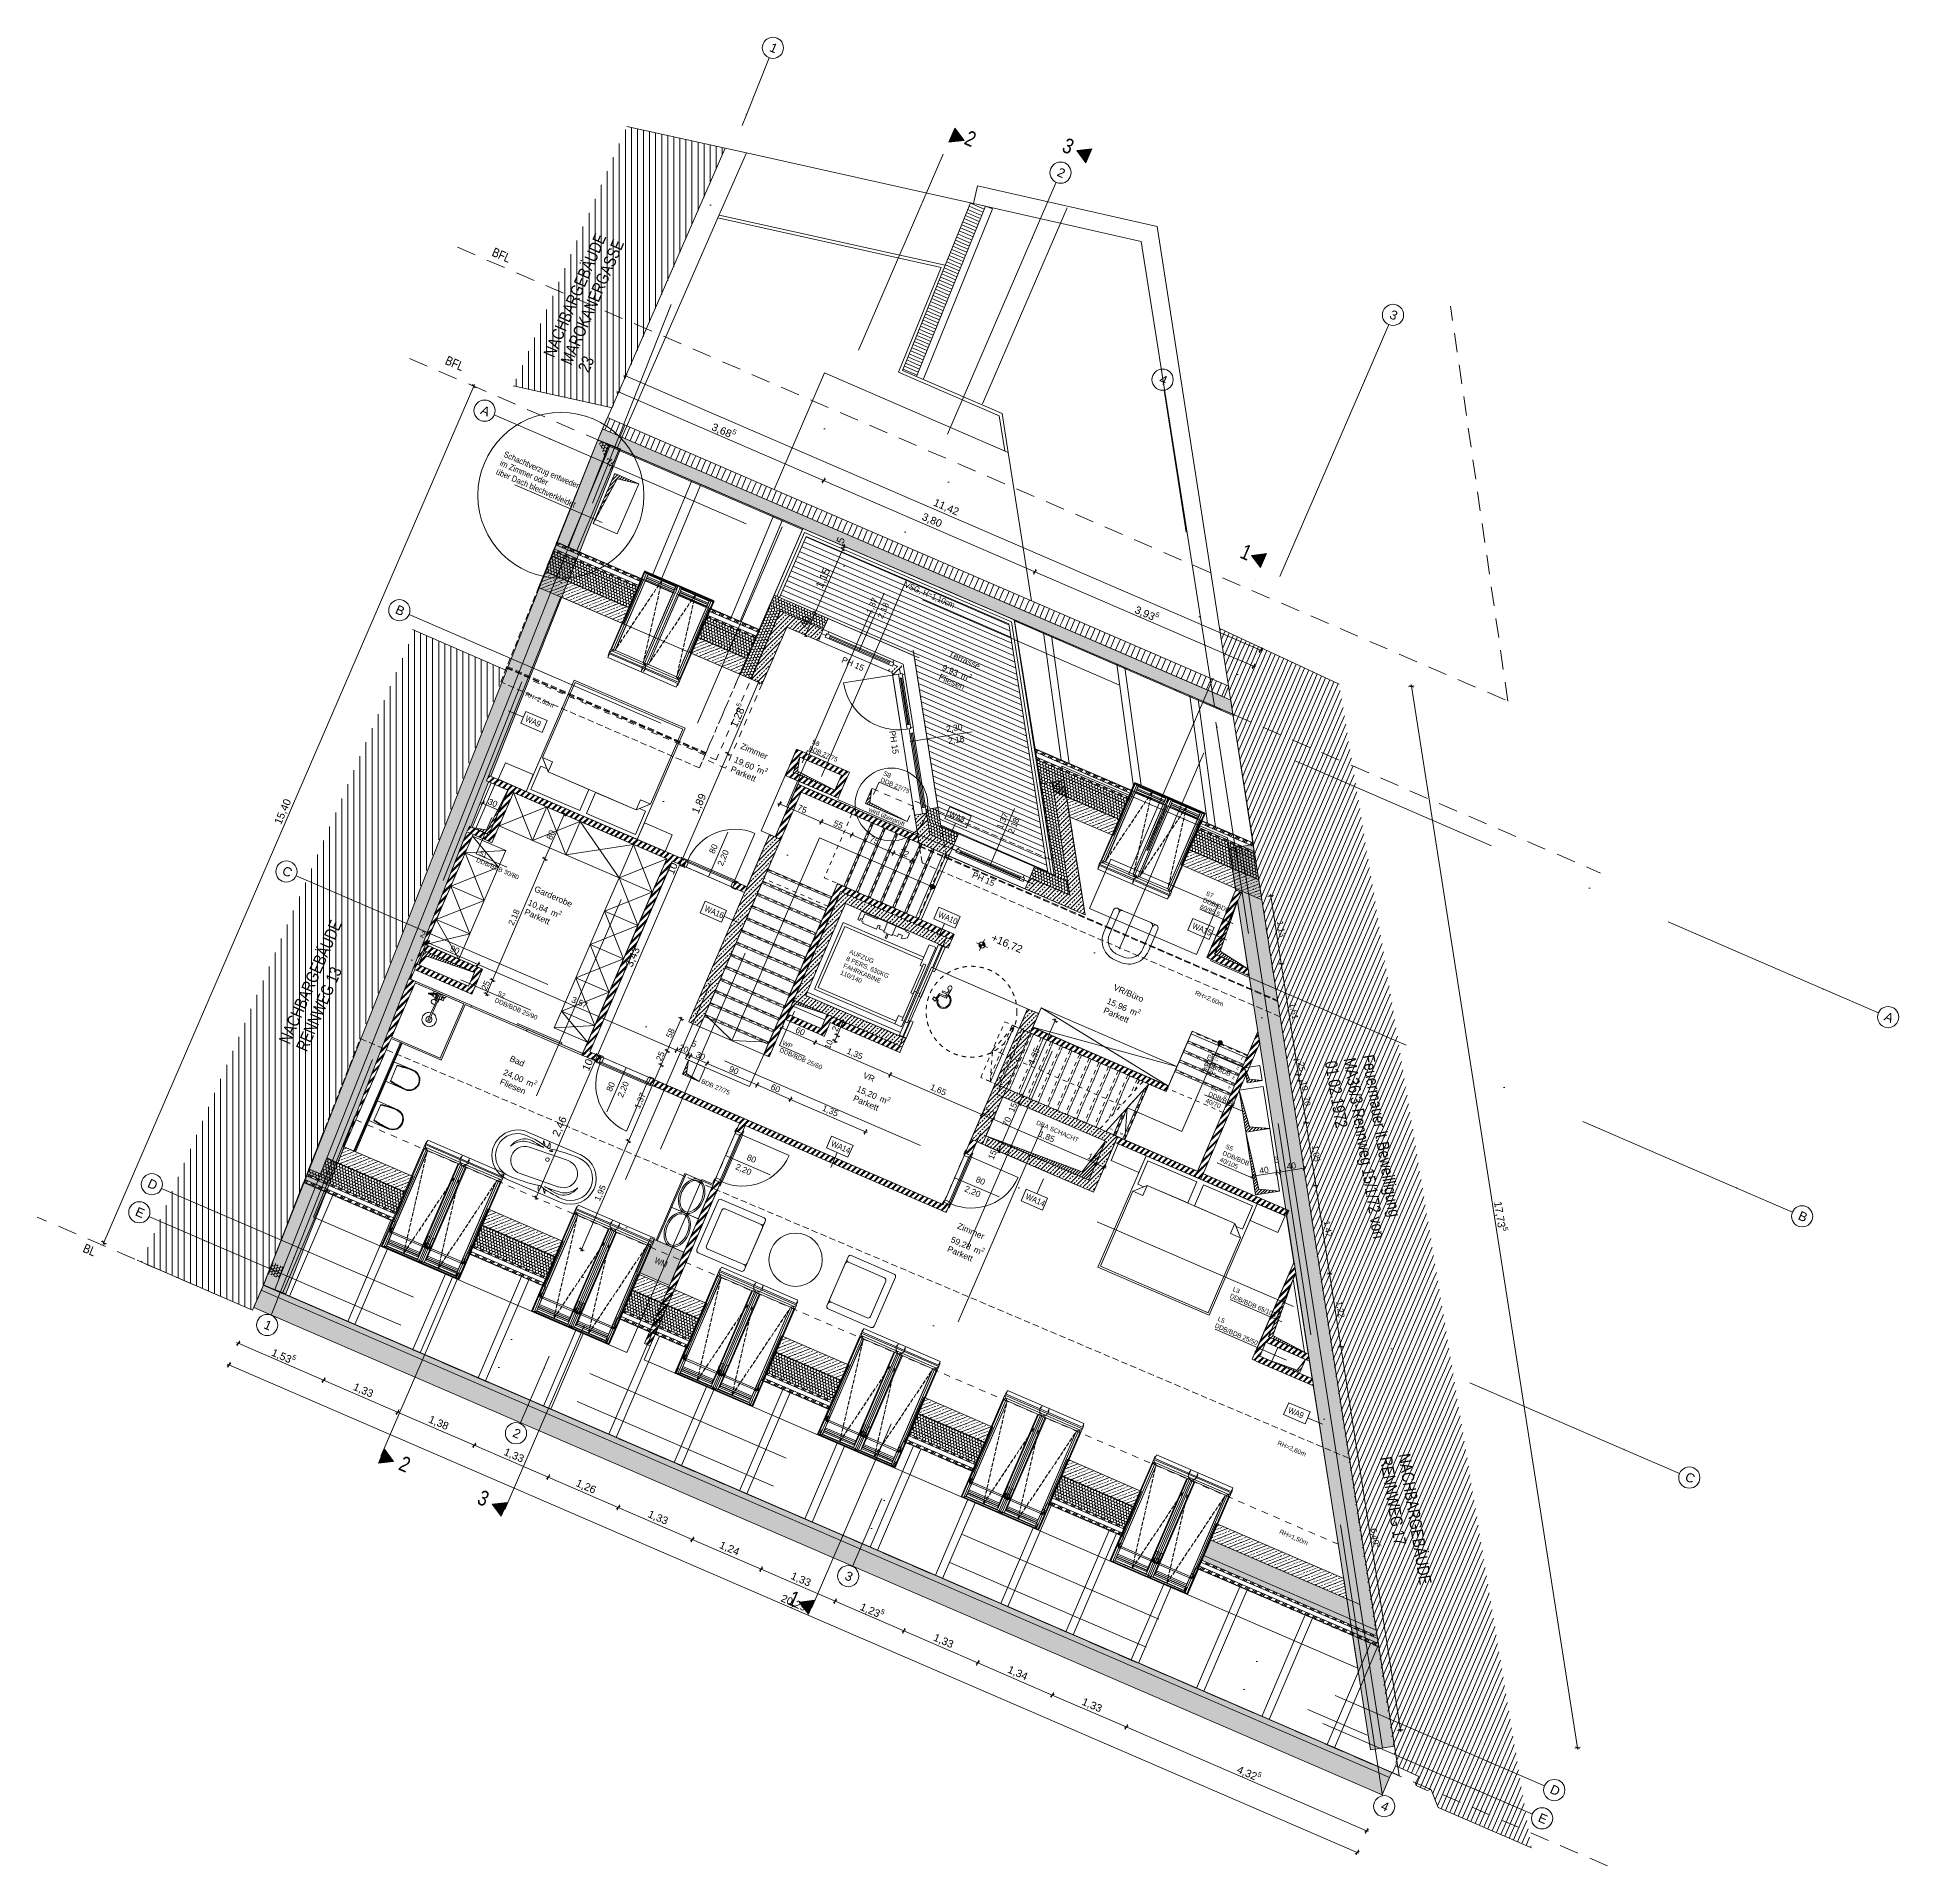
# Model space of a CAD drawing. Header units: millimetres. Extents: x 12535370 to 12592842, y 356201668 to 356234587.
# Drawn here: x 12535370 to 12566104, y 356204400 to 356234587 of the extents above; entities that cross this region are included whole.
import ezdxf
from ezdxf.enums import TextEntityAlignment as Align

# ---------------------------------------------------------------- set-up
doc = ezdxf.new("R2010")
doc.units = ezdxf.units.MM
doc.header["$MEASUREMENT"] = 0
doc.set_wipeout_variables(frame=1)
for name, pattern in [('Dashed', [211.666667, 105.833333, -105.833333]), ('Dashed Long', [529.166651, 317.499995, -211.666656]), ('Dashed Small', [141.111111, 70.555556, -70.555556]), ('Dot & Dashed', [6702.78, 3527.78, -1763.89, 0, -1411.11]), ('Hidden', [158.75, 105.833333, -52.916667]), ('Strich 2_1mm', [150, 100, -50]), ('Wipeout_Contour', [1000, 0, -1000])]:
    doc.linetypes.add(name, pattern=pattern)
for name, color, linetype in [('New_015 Innenwände', 7, 'Continuous'), ('New_045 Dachkonstruktionen', 7, 'Continuous'), ('New_055 Treppen _ Lift', 7, 'Continuous'), ('New_060 Möbel Einbau', 7, 'Continuous'), ('New_065 Möbel Einrichtung', 7, 'Continuous'), ('New_080 Raumdefinitionen', 7, 'Continuous'), ('New_105 Bemassungen Projekt', 7, 'Continuous'), ('New_255 Plangrafiken', 7, 'Continuous'), ('New_290 Raster _ Achsen', 7, 'Continuous'), ('New_Archicad Door Markers', 7, 'Continuous'), ('New_Archicad Doors', 7, 'Continuous'), ('New_Archicad Window Markers', 7, 'Continuous'), ('New_Archicad Windows', 7, 'Continuous'), ('New_GRUNDSTÜCKSGRENZE', 7, 'Continuous')]:
    doc.layers.add(name, color=color, linetype=linetype)
for name, color, linetype, lineweight in [('New_015 Innenwände_Pen_No__1', 7, 'Continuous', 13), ('New_045 Dachkonstruktionen_Pen_No__1', 7, 'Continuous', 13), ('New_055 Treppen _ Lift_Pen_No__1', 7, 'Continuous', 13), ('New_055 Treppen _ Lift_Pen_No__91', 255, 'Continuous', 13), ('New_060 Möbel Einbau_Pen_No__1', 7, 'Continuous', 13), ('New_060 Möbel Einbau_Pen_No__18', 255, 'Continuous', 13), ('New_060 Möbel Einbau_Pen_No__3', 7, 'Continuous', 18), ('New_065 Möbel Einrichtung_Pen_No__1', 7, 'Continuous', 13), ('New_065 Möbel Einrichtung_Pen_No__3', 7, 'Continuous', 18), ('New_065 Möbel Einrichtung_Pen_No__31', 7, 'Continuous', 13), ('New_105 Bemassungen Projekt_Pen_No__1', 7, 'Continuous', 13), ('New_160 Beschriftungen Ausführung_Pen_No__1', 7, 'Continuous', 13), ('New_255 Plangrafiken_Pen_No__1', 7, 'Continuous', 13), ('New_255 Plangrafiken_Pen_No__21', 1, 'Continuous', 13), ('New_255 Plangrafiken_Pen_No__39', 8, 'Continuous', 13), ('New_255 Plangrafiken_Pen_No__83', 30, 'Continuous', 13), ('New_290 Raster _ Achsen_Pen_No__1', 7, 'Continuous', 13), ('New_290 Raster _ Achsen_Pen_No__108', 7, 'Continuous', 13), ('New_Archicad Door Markers_Pen_No__1', 7, 'Continuous', 13), ('New_Archicad Doors_Pen_No__1', 7, 'Continuous', 13), ('New_Archicad Window Markers_Pen_No__1', 7, 'Continuous', 13), ('New_Archicad Windows_Pen_No__1', 7, 'Continuous', 13), ('New_Archicad Zone Stamps_Pen_No__1', 7, 'Continuous', 13), ('New_Baulinie_Pen_No__21', 1, 'Continuous', 13), ('New_GRUNDSTÜCKSGRENZE_Pen_No__1', 7, 'Continuous', 13), ('New_HKLS1_Pen_No__1', 7, 'Continuous', 13), ('New_HKLS1_Pen_No__21', 1, 'Continuous', 13), ('New_HKLS1_Pen_No__39', 8, 'Continuous', 13), ('New_HKLS1_Pen_No__83', 30, 'Continuous', 13), ('New_HKLS_Pen_No__21', 1, 'Continuous', 13)]:
    doc.layers.add(name, color=color, linetype=linetype, lineweight=lineweight)
for name, color, linetype, lineweight, true_color in [('New_055 Treppen _ Lift_Pen_No__71', 196, 'Continuous', 13, 0x35006a), ('New_255 Plangrafiken_Pen_No__38', 253, 'Continuous', 13, 0xa2a2a2), ('New_HKLS1_Pen_No__65', 20, 'Continuous', 13, 0xfa2d16)]:
    doc.layers.add(name, color=color, linetype=linetype, lineweight=lineweight, true_color=true_color)
doc.styles.add('GENERATED_STYLE_1', font='arial.ttf')
doc.styles.add('GENERATED_STYLE_2', font='arial.ttf', dxfattribs={"width": 0.8})
doc.linetypes.add('Blase', pattern='A,0,[1,DG2 - Rennweg 15_1030 Wien_AusfÃ¼rung-2026-06-121.Shx,S=15.817082,R=0,X=-0.000255191,Y=0.048578],-1983.5,0', length=1983.5)
doc.linetypes.add('Bubble', pattern='A,0,[2,DG2 - Rennweg 15_1030 Wien_AusfÃ¼rung-2026-06-121.Shx,S=15.817082,R=0,X=-0.000255191,Y=0.048578],-1983.5,0', length=1983.5)
doc.dimstyles.new('GENERATED_STYLE__1', dxfattribs={"dimtxt": 125, "dimasz": 47.5, "dimexe": 0.18, "dimexo": 2, "dimgap": 0, "dimtad": 1, "dimlfac": 0.001, "dimzin": 0, "dimdsep": 46, "dimtxsty": 'GENERATED_STYLE_1', "dimblk": 'ARROWHEAD_2', "dimblk1": 'ARROWHEAD_2', "dimblk2": 'ARROWHEAD_2', "dimcen": 0.09, "dimclrd": 7, "dimclre": 7, "dimclrt": 7, "dimadec": 0, "dimazin": 0, "dimtfac": 1, "dimtdec": 4, "dimtmove": 0, "dimatfit": 3, "dimfxl": 1, "dimtolj": 1, "dimtzin": 0, "dimarcsym": 0})
doc.dimstyles.new('GENERATED_STYLE__2', dxfattribs={"dimtxt": 100, "dimasz": 47.5, "dimexe": 0.18, "dimexo": 2, "dimgap": 0, "dimtad": 1, "dimlfac": 0.001, "dimzin": 0, "dimdsep": 46, "dimtxsty": 'GENERATED_STYLE_1', "dimblk": 'ARROWHEAD_2', "dimblk1": 'ARROWHEAD_2', "dimblk2": 'ARROWHEAD_2', "dimcen": 0.09, "dimclrd": 7, "dimclre": 7, "dimclrt": 7, "dimadec": 0, "dimazin": 0, "dimtfac": 1, "dimtdec": 4, "dimtmove": 0, "dimatfit": 3, "dimfxl": 1, "dimtolj": 1, "dimtzin": 0, "dimarcsym": 0})
pattern_1 = [(21.636458, (12240439.16, 356160438.36), (-36.87161, 92.954206), [30, -20]), (21.636458, (12240420.72, 356160484.83), (-36.87161, 92.954206), [100, 0])]
pattern_2 = [(45, (12240439.16, 356160438.36), (-88.38835, 88.38835), []), (45, (12240421.48, 356160456.03), (-88.38835, 88.38835), []), (45, (12240403.8, 356160473.71), (-88.38835, 88.38835), [])]
pattern_3 = [(66.636458, (12240439.157, 356160438.356), (-47.701051, 20.606061), [30, -60]), (66.636458, (12240433.15, 356160489.97), (-47.701051, 20.606061), [30, -60]), (126.636458, (12240451.053, 356160465.896), (41.695898, 31.007291), [30, -60]), (126.636458, (12240403.35, 356160486.5), (41.695898, 31.007291), [30, -60]), (186.636458, (12240439.157, 356160438.356), (-6.005153, 51.613352), [30, -60]), (186.636458, (12240391.455, 356160458.96), (-6.005153, 51.613352), [30, -60])]
pattern_4 = [(338.410869, (12240439.157, 356160438.356), (19.119148, 48.316231), [30, -60]), (338.410869, (12240490.56, 356160445.956), (19.119148, 48.316231), [30, -60]), (38.410869, (12240467.05, 356160427.317), (-32.28351, 40.715783), [30, -60]), (38.410869, (12240486.17, 356160475.633), (-32.28351, 40.715783), [30, -60]), (98.410869, (12240439.157, 356160438.356), (51.4026574, 7.600448), [30, -60]), (98.410869, (12240458.276, 356160486.67), (51.4026574, 7.600448), [30, -60])]
pattern_5 = [(45, (12240439.16, 356160438.36), (-70.710678, 70.710678), [30, -20]), (45, (12240403.8, 356160473.71), (-70.710678, 70.710678), [100, 0])]
pattern_6 = [(45, (12240439.157, 356160438.356), (-26.5165043, 26.5165043), [])]
pattern_7 = [(45, (12240439.16, 356160438.356), (-53.033009, 53.033009), []), (45, (12240428.55, 356160448.96), (-53.033009, 53.033009), [])]
pattern_8 = [(246.636458, (12240439.157, 356160438.356), (-47.701051, 20.606061), [30, -60]), (246.636458, (12240445.16, 356160386.74), (-47.701051, 20.606061), [30, -60]), (306.636458, (12240427.26, 356160410.815), (41.695898, 31.007291), [30, -60]), (306.636458, (12240474.96, 356160390.21), (41.695898, 31.007291), [30, -60]), (6.636458, (12240439.157, 356160438.356), (-6.005153, 51.613352), [30, -60]), (6.636458, (12240486.86, 356160417.75), (-6.005153, 51.613352), [30, -60])]
pattern_9 = [(246.636458, (12240439.157, 356160438.356), (-47.701051, 20.606061), [30, -60]), (246.636458, (12240445.16, 356160386.74), (-47.701051, 20.606061), [30, -60]), (306.636458, (12240427.26, 356160410.815), (41.695898, 31.007291), [30, -60]), (306.636458, (12240474.96, 356160390.21), (41.695898, 31.007291), [30, -60]), (6.636458, (12240439.157, 356160438.356), (-6.005153, 51.613352), [30, -60]), (6.636458, (12240486.86, 356160417.75), (-6.005153, 51.613352), [30, -60])]
pattern_10 = [(201.636458, (12240439.16, 356160438.36), (-36.87161, 92.954206), [30, -20]), (201.636458, (12240457.59, 356160391.88), (-36.87161, 92.954206), [100, 0])]
pattern_11 = [(246.636458, (12240439.157, 356160438.356), (-47.701051, 20.606061), [30, -60]), (246.636458, (12240445.16, 356160386.74), (-47.701051, 20.606061), [30, -60]), (306.636458, (12240427.26, 356160410.815), (41.695898, 31.007291), [30, -60]), (306.636458, (12240474.96, 356160390.21), (41.695898, 31.007291), [30, -60]), (6.636458, (12240439.157, 356160438.356), (-6.005153, 51.613352), [30, -60]), (6.636458, (12240486.86, 356160417.75), (-6.005153, 51.613352), [30, -60])]
pattern_12 = [(246.636458, (12240439.157, 356160438.356), (-47.701051, 20.606061), [30, -60]), (246.636458, (12240445.16, 356160386.74), (-47.701051, 20.606061), [30, -60]), (306.636458, (12240427.26, 356160410.815), (41.695898, 31.007291), [30, -60]), (306.636458, (12240474.96, 356160390.21), (41.695898, 31.007291), [30, -60]), (6.636458, (12240439.157, 356160438.356), (-6.005153, 51.613352), [30, -60]), (6.636458, (12240486.86, 356160417.75), (-6.005153, 51.613352), [30, -60])]
pattern_13 = [(21.636458, (12240439.16, 356160438.36), (-36.87161, 92.954206), [30, -20]), (21.636458, (12240420.72, 356160484.83), (-36.87161, 92.954206), [100, 0])]
pattern_14 = [(66.636458, (12240439.157, 356160438.356), (-47.701051, 20.606061), [30, -60]), (66.636458, (12240433.15, 356160489.97), (-47.701051, 20.606061), [30, -60]), (126.636458, (12240451.053, 356160465.896), (41.695898, 31.007291), [30, -60]), (126.636458, (12240403.35, 356160486.5), (41.695898, 31.007291), [30, -60]), (186.636458, (12240439.157, 356160438.356), (-6.005153, 51.613352), [30, -60]), (186.636458, (12240391.455, 356160458.96), (-6.005153, 51.613352), [30, -60])]
pattern_15 = [(66.636458, (12240439.157, 356160438.356), (-47.701051, 20.606061), [30, -60]), (66.636458, (12240433.15, 356160489.97), (-47.701051, 20.606061), [30, -60]), (126.636458, (12240451.053, 356160465.896), (41.695898, 31.007291), [30, -60]), (126.636458, (12240403.35, 356160486.5), (41.695898, 31.007291), [30, -60]), (186.636458, (12240439.157, 356160438.356), (-6.005153, 51.613352), [30, -60]), (186.636458, (12240391.455, 356160458.96), (-6.005153, 51.613352), [30, -60])]

msp = doc.modelspace()

# ---------------------------------------------------------------- texts
at = {"layer": 'New_160 Beschriftungen Ausführung_Pen_No__1', "color": 7, "linetype": 'Continuous', "lineweight": 13, "char_height": 100, "attachment_point": 7, "rotation": 336.6364577, "style": 'GENERATED_STYLE_2'}
for s, insert in [('\\A1;{\\pql;\\fArial|b0|i0|c0|p0;\\W0.800000;VSG\\fArial|b0|i0|c0|p0;\\W0.800000;,\\fArial|b0|i0|c0|p0;\\W0.800000; H=1,10cm}', (12549672.423, 356225492.984)), ('\\A1;{\\pql;\\fArial|b0|i0|c0|p0;\\W0.800000;WA1\\fArial|b0|i0|c0|p0;\\W0.800000;6}', (12546374.974, 356220165.541))]:
    msp.add_mtext(s, dxfattribs=dict(at, insert=insert))
at = {"layer": 'New_255 Plangrafiken_Pen_No__1', "color": 7, "linetype": 'Continuous', "lineweight": 13, "char_height": 250, "attachment_point": 7, "rotation": 336.6364577, "style": 'GENERATED_STYLE_2'}
for s, insert in [('\\A1;{\\pql;\\fArial|b0|i0|c0|p0;\\W0.800000;2}', (12550657.867, 356232829.642)), ('\\A1;{\\pql;\\fArial|b0|i0|c0|p0;\\W0.800000;3}', (12552271.046, 356232704.055)), ('\\A1;{\\pql;\\fArial|b0|i0|c0|p0;\\W0.800000;1}', (12555208.454, 356226002.208))]:
    msp.add_mtext(s, dxfattribs=dict(at, insert=insert))
at = {"layer": 'New_255 Plangrafiken_Pen_No__1', "color": 7, "linetype": 'Continuous', "lineweight": 13, "insert": (12544476.455, 356229036.084), "char_height": 200, "width": 2345.44462, "attachment_point": 7, "rotation": 66.6364577, "line_spacing_factor": 0.931029, "style": 'GENERATED_STYLE_2'}
msp.add_mtext('\\A1;{\\pql;\\fArial|b0|i0|c0|p0;\\W0.800000;NACHBARGEBÄUDE\\P\\pql;\\fArial|b0|i0|c0|p0;\\W0.800000;MAROKANERGASSE 23}', dxfattribs=at)
at = {"layer": 'New_Baulinie_Pen_No__21', "color": 1, "linetype": 'Continuous', "lineweight": 13, "char_height": 150, "attachment_point": 7, "rotation": 336.6364577, "style": 'GENERATED_STYLE_2'}
for s, insert in [('\\A1;{\\pql;\\fArial|b0|i0|c0|p0;\\W0.800000;B\\fArial|b0|i0|c0|p0;\\W0.800000;F\\fArial|b0|i0|c0|p0;\\W0.800000;L}', (12542864.09, 356230982.697)), ('\\A1;{\\pql;\\fArial|b0|i0|c0|p0;\\W0.800000;B\\fArial|b0|i0|c0|p0;\\W0.800000;F\\fArial|b0|i0|c0|p0;\\W0.800000;L}', (12542091.866, 356229195.072)), ('\\A1;{\\pql;\\fArial|b0|i0|c0|p0;\\W0.800000;BL}', (12536109.972, 356214538.701))]:
    msp.add_mtext(s, dxfattribs=dict(at, insert=insert))

# ---------------------------------------------------------------- blocks, each defined once
blk = doc.blocks.new('Dachfenster_Kippflügel 10[1]', base_point=(12240439, 356160438))
at = {"layer": 'New_045 Dachkonstruktionen', "linetype": 'Continuous', "lineweight": 0, "flags": 128}
for points in [[(12553471, 356222240), (12553456, 356222207)], [(12553485, 356222273), (12553471, 356222240)], [(12553480, 356222236), (12553471, 356222240)], [(12554081, 356222014), (12554082, 356222015)], [(12553368, 356221517), (12553336, 356221469)], [(12553373, 356221528), (12553341, 356221481)], [(12553418, 356221592), (12553386, 356221545)], [(12553423, 356221604), (12553391, 356221556)], [(12553469, 356221667), (12553437, 356221620)], [(12553474, 356221679), (12553442, 356221632)], [(12553519, 356221742), (12553488, 356221695)], [(12553524, 356221754), (12553493, 356221707)], [(12553637, 356221511), (12553624, 356221456)], [(12553652, 356221588), (12553639, 356221532)], [(12553657, 356221600), (12553644, 356221544)], [(12553672, 356221676), (12553660, 356221621)], [(12553677, 356221688), (12553665, 356221633)], [(12553165, 356221216), (12553133, 356221169)], [(12553170, 356221228), (12553138, 356221180)], [(12553216, 356221291), (12553184, 356221244)], [(12553221, 356221303), (12553189, 356221255)], [(12553266, 356221366), (12553234, 356221319)], [(12553271, 356221378), (12553240, 356221331)], [(12553317, 356221442), (12553285, 356221394)], [(12553322, 356221453), (12553290, 356221406)], [(12553572, 356221234), (12553559, 356221179)], [(12553577, 356221246), (12553564, 356221190)], [(12553592, 356221323), (12553579, 356221267)], [(12553597, 356221334), (12553584, 356221279)], [(12553612, 356221411), (12553599, 356221356)], [(12553617, 356221423), (12553604, 356221367)], [(12553632, 356221500), (12553619, 356221444)], [(12552883, 356220853), (12552908, 356220912)], [(12552899, 356220916), (12552885, 356220883)], [(12552906, 356220936), (12552897, 356220917)], [(12552897, 356220917), (12553466, 356220671)], [(12552926, 356220984), (12552906, 356220936)], [(12552946, 356220961), (12552906, 356220936)], [(12552906, 356220936), (12553474, 356220691)], [(12552926, 356220984), (12552959, 356220991)], [(12552959, 356220991), (12552946, 356220961)], [(12553002, 356220973), (12552946, 356220961)], [(12552946, 356220961), (12553496, 356220723)], [(12552959, 356220991), (12553002, 356220973), (12553466, 356220772), (12553510, 356220753)], [(12553013, 356220990), (12553007, 356220982)], [(12553018, 356221002), (12553012, 356220993)], [(12553064, 356221065), (12553032, 356221018)], [(12553069, 356221077), (12553037, 356221030)], [(12553114, 356221141), (12553083, 356221093)], [(12553120, 356221152), (12553088, 356221105)], [(12553512, 356220969), (12553499, 356220913)], [(12553517, 356220981), (12553504, 356220925)], [(12553532, 356221058), (12553519, 356221002)], [(12553537, 356221069), (12553524, 356221014)], [(12553552, 356221146), (12553539, 356221090)], [(12553557, 356221158), (12553544, 356221102)], [(12553452, 356220607), (12552883, 356220853)], [(12553496, 356220723), (12553466, 356220772)], [(12553471, 356220792), (12553469, 356220782)], [(12553476, 356220804), (12553474, 356220794)], [(12553491, 356220881), (12553479, 356220825)], [(12553497, 356220892), (12553484, 356220837)], [(12553510, 356220753), (12553496, 356220723)], [(12553500, 356220706), (12553496, 356220723)], [(12553516, 356220743), (12553510, 356220753)]]:
    blk.add_lwpolyline(points, dxfattribs=at)
at = {"color": 254, "linetype": 'Wipeout_Contour', "lineweight": 0, "ltscale": 1425773238.179334}
blk.add_wipeout([(12553489, 356222256), (12553443, 356222151), (12553480, 356222135), (12553503, 356222188)], dxfattribs=at).dxf.layer = 'New_045 Dachkonstruktionen'
at = {"color": 254, "linetype": 'Wipeout_Contour', "lineweight": 0, "ltscale": 1425772379.431974}
blk.add_wipeout([(12554067, 356222006), (12554008, 356221970), (12553985, 356221917), (12554022, 356221901)], dxfattribs=at).dxf.layer = 'New_045 Dachkonstruktionen'
at = {"color": 254, "linetype": 'Wipeout_Contour', "lineweight": 0, "ltscale": 1425772969.622255}
blk.add_wipeout([(12553489, 356222256), (12553503, 356222188), (12554008, 356221970), (12554067, 356222006)], dxfattribs=at).dxf.layer = 'New_045 Dachkonstruktionen'
at = {"color": 254, "linetype": 'Wipeout_Contour', "lineweight": 0, "ltscale": 1425772756.429756}
blk.add_wipeout([(12553480, 356222135), (12553985, 356221917), (12554008, 356221970), (12553503, 356222188)], dxfattribs=at).dxf.layer = 'New_045 Dachkonstruktionen'
at = {"layer": 'New_045 Dachkonstruktionen', "linetype": 'Continuous', "lineweight": 0}
for p, q in [((12553489, 356222256), (12553443, 356222151)), ((12553456, 356222207), (12553485, 356222273)), ((12553485, 356222273), (12554082, 356222015)), ((12553489, 356222256), (12554067, 356222006)), ((12554067, 356222006), (12554022, 356221901)), ((12554082, 356222015), (12554053, 356221949))]:
    blk.add_line(p, q, dxfattribs=at)
at = {"layer": 'New_045 Dachkonstruktionen', "linetype": 'Continuous', "lineweight": 0, "flags": 128}
for points in [[(12553487, 356222278), (12552929, 356220985)], [(12553501, 356222277), (12552944, 356220988)], [(12553528, 356222258), (12552977, 356220983)], [(12553546, 356222228), (12553003, 356220972)], [(12553006, 356220971), (12553531, 356222187), (12553547, 356222225)], [(12553443, 356222151), (12553457, 356222145), (12553480, 356222135), (12553985, 356221917), (12554008, 356221907), (12554012, 356221905)], [(12553487, 356222278), (12553496, 356222265)], [(12553499, 356222273), (12553487, 356222278)], [(12553501, 356222277), (12553528, 356222258)], [(12554074, 356222029), (12553501, 356222277)], [(12553967, 356221940), (12553509, 356222137)], [(12553976, 356221963), (12553519, 356222160)], [(12553979, 356221969), (12553522, 356222167)], [(12553528, 356222258), (12553546, 356222228)], [(12554041, 356222036), (12553528, 356222258)], [(12553988, 356221989), (12553531, 356222187)], [(12554004, 356222021), (12553543, 356222220)], [(12554007, 356222026), (12553545, 356222226)], [(12554008, 356222029), (12553546, 356222228)], [(12553775, 356222126), (12553746, 356222083)], [(12553777, 356222126), (12553765, 356222075)], [(12553463, 356220773), (12553988, 356221989), (12554004, 356222027)], [(12554008, 356222029), (12553465, 356220773)], [(12554041, 356222036), (12553491, 356220761)], [(12553957, 356221918), (12553500, 356222115)], [(12553570, 356221818), (12553538, 356221770)], [(12553575, 356221829), (12553543, 356221782)], [(12553621, 356221893), (12553589, 356221846)], [(12553626, 356221905), (12553594, 356221857)], [(12553671, 356221968), (12553639, 356221921)], [(12553676, 356221980), (12553644, 356221932)], [(12553722, 356222043), (12553690, 356221996)], [(12553727, 356222055), (12553695, 356222008)], [(12553712, 356221853), (12553700, 356221798)], [(12553717, 356221865), (12553705, 356221809)], [(12553732, 356221942), (12553720, 356221886)], [(12553737, 356221953), (12553725, 356221898)], [(12553752, 356222030), (12553740, 356221975)], [(12553772, 356222119), (12553754, 356222091), (12553741, 356222071)], [(12553757, 356222042), (12553745, 356221986)], [(12553772, 356222119), (12553765, 356222086), (12553760, 356222063)], [(12554008, 356222029), (12554041, 356222036)], [(12554041, 356222036), (12554074, 356222029)], [(12554074, 356222029), (12554074, 356222029)], [(12553692, 356221765), (12553680, 356221709)], [(12553697, 356221777), (12553685, 356221721)]]:
    blk.add_lwpolyline(points, dxfattribs=at)
blk = doc.blocks.new('Dachfenster_Kippflügel 10[2]', base_point=(12240439, 356160438))
at = {"layer": 'New_045 Dachkonstruktionen', "linetype": 'Continuous', "lineweight": 0, "flags": 128}
for points in [[(12554054, 356222026), (12554048, 356222014)], [(12554636, 356221736), (12554622, 356221703)], [(12554636, 356221736), (12554627, 356221740)], [(12554636, 356221736), (12554650, 356221769)], [(12553891, 356221207), (12553859, 356221160)], [(12553936, 356221271), (12553904, 356221223)], [(12553941, 356221282), (12553909, 356221235)], [(12553987, 356221346), (12553955, 356221299)], [(12553992, 356221358), (12553960, 356221310)], [(12554038, 356221421), (12554006, 356221374)], [(12554043, 356221433), (12554011, 356221385)], [(12554088, 356221496), (12554056, 356221449)], [(12554093, 356221508), (12554061, 356221461)], [(12554201, 356221254), (12554188, 356221198)], [(12554206, 356221265), (12554193, 356221210)], [(12554221, 356221342), (12554208, 356221286)], [(12554226, 356221354), (12554213, 356221298)], [(12554241, 356221430), (12554228, 356221375)], [(12554246, 356221442), (12554233, 356221386)], [(12553688, 356220906), (12553656, 356220859)], [(12553734, 356220970), (12553702, 356220922)], [(12553739, 356220981), (12553707, 356220934)], [(12553784, 356221045), (12553753, 356220998)], [(12553789, 356221057), (12553758, 356221009)], [(12553835, 356221120), (12553803, 356221073)], [(12553840, 356221132), (12553808, 356221085)], [(12553886, 356221195), (12553854, 356221148)], [(12554120, 356220900), (12554108, 356220844)], [(12554125, 356220912), (12554113, 356220856)], [(12554140, 356220988), (12554128, 356220933)], [(12554146, 356221000), (12554133, 356220944)], [(12554161, 356221077), (12554148, 356221021)], [(12554166, 356221088), (12554153, 356221033)], [(12554181, 356221165), (12554168, 356221109)], [(12554186, 356221177), (12554173, 356221121)], [(12553451, 356220607), (12553477, 356220666)], [(12554030, 356220357), (12553451, 356220607)], [(12553468, 356220670), (12553453, 356220637)], [(12553474, 356220690), (12553466, 356220671)], [(12553466, 356220671), (12554066, 356220411)], [(12553514, 356220715), (12553474, 356220690)], [(12553474, 356220691), (12553474, 356220690)], [(12553474, 356220690), (12554075, 356220431)], [(12553527, 356220745), (12553514, 356220715)], [(12553571, 356220726), (12553514, 356220715)], [(12553514, 356220715), (12554065, 356220477)], [(12553516, 356220743), (12553527, 356220745)], [(12553527, 356220745), (12553571, 356220726), (12554035, 356220526), (12554078, 356220507)], [(12553582, 356220744), (12553576, 356220735)], [(12553587, 356220756), (12553581, 356220747)], [(12553633, 356220819), (12553601, 356220772)], [(12553638, 356220831), (12553606, 356220784)], [(12553683, 356220895), (12553651, 356220847)], [(12554060, 356220635), (12554048, 356220579)], [(12554065, 356220646), (12554053, 356220591)], [(12554080, 356220723), (12554068, 356220667)], [(12554085, 356220735), (12554073, 356220679)], [(12554100, 356220811), (12554088, 356220756)], [(12554105, 356220823), (12554093, 356220768)], [(12554030, 356220357), (12554055, 356220416)], [(12554065, 356220477), (12554035, 356220526)], [(12554040, 356220546), (12554038, 356220536)], [(12554045, 356220558), (12554043, 356220548)], [(12554064, 356220412), (12554050, 356220379)], [(12554078, 356220507), (12554065, 356220477)], [(12554075, 356220431), (12554065, 356220477)], [(12554066, 356220411), (12554075, 356220431)], [(12554095, 356220479), (12554075, 356220431)], [(12554095, 356220479), (12554078, 356220507)]]:
    blk.add_lwpolyline(points, dxfattribs=at)
at = {"color": 254, "linetype": 'Wipeout_Contour', "lineweight": 0, "ltscale": 1425772334.556767}
blk.add_wipeout([(12554057, 356222009), (12554012, 356221905), (12554049, 356221889), (12554071, 356221942)], dxfattribs=at).dxf.layer = 'New_045 Dachkonstruktionen'
at = {"color": 254, "linetype": 'Wipeout_Contour', "lineweight": 0, "ltscale": 1425771475.814271}
blk.add_wipeout([(12554636, 356221760), (12554576, 356221723), (12554554, 356221671), (12554590, 356221655)], dxfattribs=at).dxf.layer = 'New_045 Dachkonstruktionen'
at = {"color": 254, "linetype": 'Wipeout_Contour', "lineweight": 0, "ltscale": 1425772064.591025}
blk.add_wipeout([(12554057, 356222009), (12554071, 356221942), (12554576, 356221723), (12554636, 356221760)], dxfattribs=at).dxf.layer = 'New_045 Dachkonstruktionen'
at = {"color": 254, "linetype": 'Wipeout_Contour', "lineweight": 0, "ltscale": 1425771852.811486}
blk.add_wipeout([(12554049, 356221889), (12554554, 356221671), (12554576, 356221723), (12554071, 356221942)], dxfattribs=at).dxf.layer = 'New_045 Dachkonstruktionen'
at = {"layer": 'New_045 Dachkonstruktionen', "linetype": 'Continuous', "lineweight": 0}
for p, q in [((12554057, 356222009), (12554012, 356221905)), ((12554025, 356221961), (12554054, 356222026)), ((12554054, 356222026), (12554650, 356221769)), ((12554057, 356222009), (12554636, 356221760)), ((12554636, 356221760), (12554590, 356221655)), ((12554650, 356221769), (12554622, 356221703))]:
    blk.add_line(p, q, dxfattribs=at)
at = {"layer": 'New_045 Dachkonstruktionen', "linetype": 'Continuous', "lineweight": 0, "flags": 128}
for points in [[(12554097, 356222012), (12553546, 356220737)], [(12554115, 356221982), (12553572, 356220726)], [(12553574, 356220725), (12554099, 356221941), (12554116, 356221979)], [(12554022, 356221901), (12554026, 356221899), (12554049, 356221889), (12554554, 356221671), (12554577, 356221661), (12554590, 356221655)], [(12554526, 356221672), (12554069, 356221869)], [(12554072, 356222029), (12554097, 356222012)], [(12554643, 356221783), (12554074, 356222029)], [(12554535, 356221694), (12554078, 356221891)], [(12554545, 356221717), (12554088, 356221914)], [(12554548, 356221723), (12554091, 356221921)], [(12554097, 356222012), (12554115, 356221982)], [(12554610, 356221790), (12554097, 356222012)], [(12554557, 356221743), (12554099, 356221941)], [(12554573, 356221775), (12554111, 356221974)], [(12554575, 356221780), (12554114, 356221980)], [(12554576, 356221783), (12554115, 356221982)], [(12554341, 356221872), (12554322, 356221844), (12554309, 356221825)], [(12554344, 356221880), (12554314, 356221837)], [(12554341, 356221872), (12554334, 356221839), (12554329, 356221817)], [(12554345, 356221880), (12554334, 356221829)], [(12554031, 356220527), (12554557, 356221743), (12554573, 356221781)], [(12554576, 356221783), (12554034, 356220526)], [(12554610, 356221790), (12554059, 356220515)], [(12554643, 356221783), (12554086, 356220495)], [(12554653, 356221774), (12554094, 356220481)], [(12554139, 356221572), (12554107, 356221524)], [(12554144, 356221583), (12554112, 356221536)], [(12554189, 356221647), (12554158, 356221599)], [(12554194, 356221658), (12554163, 356221611)], [(12554240, 356221722), (12554208, 356221675)], [(12554245, 356221734), (12554213, 356221686)], [(12554261, 356221519), (12554248, 356221463)], [(12554266, 356221530), (12554253, 356221475)], [(12554291, 356221797), (12554259, 356221750)], [(12554296, 356221809), (12554264, 356221762)], [(12554281, 356221607), (12554268, 356221552)], [(12554286, 356221619), (12554273, 356221563)], [(12554301, 356221696), (12554288, 356221640)], [(12554306, 356221707), (12554293, 356221652)], [(12554321, 356221784), (12554309, 356221728)], [(12554326, 356221796), (12554314, 356221740)], [(12554576, 356221783), (12554610, 356221790)], [(12554610, 356221790), (12554643, 356221783)], [(12554638, 356221772), (12554653, 356221774)], [(12554653, 356221774), (12554641, 356221779)]]:
    blk.add_lwpolyline(points, dxfattribs=at)
blk = doc.blocks.new('Roof_1', base_point=(12552146, 356220992))
at = {"layer": 'New_045 Dachkonstruktionen', "linetype": 'Continuous', "lineweight": 0, "true_color": 0x000000}
h = blk.add_hatch(dxfattribs=at)
h.set_pattern_fill('HOLZWERKSTOFF', color=18, style=0, pattern_type=2)
h.set_pattern_definition(pattern_2)
h.paths.add_polyline_path([(12551855, 356222783), (12553437, 356222099), (12553454, 356222138), (12551847, 356222833)])
h = blk.add_hatch(dxfattribs=at)
h.set_pattern_fill('HOLZWERKSTOFF', color=18, style=0, pattern_type=2)
h.set_pattern_definition(pattern_2)
h.paths.add_polyline_path([(12553409, 356222034), (12551868, 356222700), (12551875, 356222660), (12553396, 356222003)])
h = blk.add_hatch(dxfattribs=at)
h.set_pattern_fill('DÄMMSTOFF__POLYSTYROL_EPS', color=18, style=0, pattern_type=2)
h.set_pattern_definition(pattern_3)
h.paths.add_polyline_path([(12553362, 356221925), (12553396, 356222003), (12551875, 356222660), (12551891, 356222561)])
h = blk.add_hatch(dxfattribs=at)
h.set_pattern_fill('DÄMMSTOFF__POLYSTYROL_EPS', color=18, style=0, pattern_type=2)
h.set_pattern_definition(pattern_3)
h.paths.add_polyline_path([(12553362, 356221925), (12551891, 356222561), (12551940, 356222260), (12552124, 356222289), (12552147, 356222142), (12552364, 356222048), (12553250, 356221666)])
h = blk.add_hatch(dxfattribs=at)
h.set_pattern_fill('BETON_BEWEHRT_SN46', color=18, style=0, pattern_type=2)
h.set_pattern_definition(pattern_1)
h.paths.add_polyline_path([(12552364, 356222048), (12552416, 356221718), (12553138, 356221406), (12553250, 356221666)])
h = blk.add_hatch(dxfattribs=at)
h.set_pattern_fill('HOLZWERKSTOFF', color=18, style=0, pattern_type=2)
h.set_pattern_definition(pattern_2)
h.paths.add_polyline_path([(12553988, 356221861), (12554006, 356221854), (12554023, 356221892), (12554005, 356221900)])
h = blk.add_hatch(dxfattribs=at)
h.set_pattern_fill('DÄMMSTOFF__POLYSTYROL_EPS', color=18, style=0, pattern_type=2)
h.set_pattern_definition(pattern_3)
h.paths.add_polyline_path([(12553819, 356221420), (12553931, 356221680), (12553913, 356221687), (12553801, 356221428)])
h = blk.add_hatch(dxfattribs=at)
h.set_pattern_fill('DÄMMSTOFF__POLYSTYROL_EPS', color=18, style=0, pattern_type=2)
h.set_pattern_definition(pattern_3)
h.paths.add_polyline_path([(12553931, 356221680), (12553965, 356221757), (12553947, 356221765), (12553913, 356221687)])
h = blk.add_hatch(dxfattribs=at)
h.set_pattern_fill('HOLZWERKSTOFF', color=18, style=0, pattern_type=2)
h.set_pattern_definition(pattern_2)
h.paths.add_polyline_path([(12553965, 356221757), (12553978, 356221789), (12553960, 356221796), (12553947, 356221765)])
h = blk.add_hatch(dxfattribs=at)
h.set_pattern_fill('DÄMMSTOFF__POLYSTYROL_EPS', color=18, style=0, pattern_type=2)
h.set_pattern_definition(pattern_3)
h.paths.add_polyline_path([(12555487, 356221008), (12555471, 356221107), (12554516, 356221520), (12554482, 356221442)])
h = blk.add_hatch(dxfattribs=at)
h.set_pattern_fill('HOLZWERKSTOFF', color=18, style=0, pattern_type=2)
h.set_pattern_definition(pattern_2)
h.paths.add_polyline_path([(12555471, 356221107), (12555465, 356221146), (12554529, 356221551), (12554516, 356221520)])
h = blk.add_hatch(dxfattribs=at)
h.set_pattern_fill('HOLZWERKSTOFF', color=18, style=0, pattern_type=2)
h.set_pattern_definition(pattern_2)
h.paths.add_polyline_path([(12555452, 356221229), (12555444, 356221279), (12554574, 356221655), (12554557, 356221616)])
h = blk.add_hatch(dxfattribs=at)
h.set_pattern_fill('BETON_BEWEHRT_SN46', color=18, style=0, pattern_type=2)
h.set_pattern_definition(pattern_1)
h.paths.add_polyline_path([(12553689, 356221168), (12553707, 356221160), (12553819, 356221420), (12553801, 356221428)])
h = blk.add_hatch(dxfattribs=at)
h.set_pattern_fill('DÄMMSTOFF__POLYSTYROL_EPS', color=18, style=0, pattern_type=2)
h.set_pattern_definition(pattern_3)
h.paths.add_polyline_path([(12555538, 356220677), (12555487, 356221008), (12554482, 356221442), (12554370, 356221182)])
h = blk.add_hatch(dxfattribs=at)
h.set_pattern_fill('BETON_BEWEHRT_SN46', color=18, style=0, pattern_type=2)
h.set_pattern_definition(pattern_1)
h.paths.add_polyline_path([(12554258, 356220922), (12555590, 356220347), (12555538, 356220677), (12554370, 356221182)])
at = {"layer": 'New_045 Dachkonstruktionen_Pen_No__1', "color": 7, "linetype": 'Strich 2_1mm', "lineweight": 13}
for p, q in [((12551845, 356222841), (12553443, 356222151)), ((12551847, 356222833), (12553454, 356222138)), ((12554005, 356221900), (12554023, 356221892)), ((12554012, 356221905), (12554022, 356221901)), ((12554574, 356221655), (12555444, 356221279)), ((12554590, 356221655), (12555443, 356221287))]:
    blk.add_line(p, q, dxfattribs=at)
at = {"layer": 'New_045 Dachkonstruktionen_Pen_No__1', "color": 7, "linetype": 'Continuous', "lineweight": 13}
for p, q in [((12551855, 356222783), (12553437, 356222099)), ((12551868, 356222700), (12553409, 356222034)), ((12551875, 356222660), (12553396, 356222003)), ((12551891, 356222561), (12553362, 356221925)), ((12552124, 356222289), (12551940, 356222260)), ((12552124, 356222289), (12552147, 356222142)), ((12552364, 356222048), (12552416, 356221718)), ((12553988, 356221861), (12554006, 356221854)), ((12552416, 356221718), (12553138, 356221406)), ((12553913, 356221687), (12553931, 356221680)), ((12553947, 356221765), (12553965, 356221757)), ((12553960, 356221796), (12553978, 356221789)), ((12554516, 356221520), (12555471, 356221107)), ((12554529, 356221551), (12555465, 356221146)), ((12554557, 356221616), (12555452, 356221229)), ((12553801, 356221428), (12553819, 356221420)), ((12554482, 356221442), (12555487, 356221008)), ((12553689, 356221168), (12553707, 356221160)), ((12554258, 356220922), (12555590, 356220347)), ((12554370, 356221182), (12555538, 356220677))]:
    blk.add_line(p, q, dxfattribs=at)
at = {"layer": 'New_045 Dachkonstruktionen_Pen_No__1', "color": 7, "linetype": 'Continuous', "lineweight": 13, "flags": 128}
for points in [[(12555111, 356223410), (12551499, 356224970)], [(12551499, 356224970), (12551503, 356224950)], [(12551845, 356222841), (12551503, 356224950)], [(12551503, 356224950), (12555115, 356223389)], [(12555111, 356223410), (12555443, 356221287)], [(12555115, 356223389), (12555111, 356223410)], [(12551845, 356222841), (12551847, 356222833), (12551855, 356222783), (12551868, 356222700), (12551875, 356222660), (12551891, 356222561), (12551940, 356222260)], [(12552147, 356222142), (12552364, 356222048), (12553250, 356221666)], [(12553457, 356222145), (12553454, 356222138), (12553437, 356222099), (12553409, 356222034), (12553396, 356222003), (12553362, 356221925), (12553250, 356221666), (12553138, 356221406)], [(12554008, 356221907), (12554005, 356221900), (12553988, 356221861), (12553960, 356221796), (12553947, 356221765), (12553913, 356221687), (12553801, 356221428), (12553689, 356221168)], [(12554026, 356221899), (12554023, 356221892), (12554006, 356221854), (12553978, 356221789), (12553965, 356221757), (12553931, 356221680), (12553819, 356221420), (12553707, 356221160)], [(12554577, 356221661), (12554574, 356221655), (12554557, 356221616), (12554529, 356221551), (12554516, 356221520), (12554482, 356221442), (12554370, 356221182), (12554258, 356220922)], [(12555443, 356221287), (12555444, 356221279), (12555452, 356221229), (12555465, 356221146), (12555471, 356221107), (12555487, 356221008), (12555538, 356220677), (12555590, 356220347)]]:
    blk.add_lwpolyline(points, dxfattribs=at)
at = {"layer": 'New_045 Dachkonstruktionen_Pen_No__1', "color": 7, "linetype": 'Hidden', "lineweight": 13, "flags": 128}
for points in [[(12552146, 356220992), (12551845, 356222841)], [(12549817, 356221997), (12549936, 356221240)], [(12550251, 356221809), (12549817, 356221997)], [(12550386, 356221050), (12550289, 356221565), (12550251, 356221809)], [(12550251, 356221809), (12552146, 356220992)], [(12549936, 356221240), (12555849, 356218685)], [(12549936, 356221240), (12549938, 356221225)], [(12549981, 356220955), (12549938, 356221225)], [(12549938, 356221225), (12555852, 356218670)], [(12555443, 356221287), (12555849, 356218685)], [(12555891, 356218416), (12549981, 356220955)], [(12550386, 356221050), (12555849, 356218685)], [(12555849, 356218685), (12555849, 356218685)], [(12555849, 356218685), (12555852, 356218670)], [(12555852, 356218670), (12555891, 356218416)]]:
    blk.add_lwpolyline(points, dxfattribs=at)
at = {"layer": 'New_045 Dachkonstruktionen', "linetype": 'Continuous', "lineweight": 0}
blk.add_blockref('Dachfenster_Kippflügel 10[1]', (12240439, 356160438), dxfattribs=at)
blk.add_blockref('Dachfenster_Kippflügel 10[2]', (12240439, 356160438), dxfattribs=at)
blk = doc.blocks.new('Wall_1', base_point=(12539105, 356213988))
at = {"layer": 'New_015 Innenwände', "linetype": 'Continuous', "lineweight": 0, "true_color": 0x000000}
h = blk.add_hatch(dxfattribs=at)
h.set_pattern_fill('DÄMMSTOFF__POLYSTYROL_EPS', color=18, style=0, pattern_type=2)
h.set_pattern_definition(pattern_4)
h.paths.add_polyline_path([(12544626, 356227940), (12539105, 356213988), (12539291, 356213914), (12544812, 356227866)])
h = blk.add_hatch(dxfattribs=at)
h.set_pattern_fill('BETON_BEWEHRT_SN46', color=18, style=0, pattern_type=2)
h.set_pattern_definition(pattern_5)
h.paths.add_polyline_path([(12544812, 356227866), (12539291, 356213914), (12539477, 356213841), (12544998, 356227792)])
h = blk.add_hatch(dxfattribs=at)
h.set_pattern_fill('DÄMMSTOFF__POLYSTYROL_EPS', color=18, style=0, pattern_type=2)
h.set_pattern_definition(pattern_4)
h.paths.add_polyline_path([(12544810, 356227860), (12544626, 356227940), (12544736, 356227674)])
h = blk.add_hatch(dxfattribs=at)
h.set_pattern_fill('BETON_BEWEHRT_SN46', color=18, style=0, pattern_type=2)
h.set_pattern_definition(pattern_5)
h.paths.add_polyline_path([(12544920, 356227595), (12544736, 356227674), (12544846, 356227409)])
h = blk.add_hatch(dxfattribs=at)
h.set_pattern_fill('DÄMMSTOFF__POLYSTYROL_EPS', color=18, style=0, pattern_type=2)
h.set_pattern_definition(pattern_4)
h.paths.add_polyline_path([(12539437, 356214283), (12539253, 356214362), (12539180, 356214176), (12539363, 356214097)])
at = {"layer": 'New_015 Innenwände_Pen_No__1', "color": 7, "linetype": 'Continuous', "lineweight": 13}
for p, q in [((12544812, 356227866), (12539291, 356213914)), ((12539253, 356214362), (12539180, 356214176)), ((12539363, 356214097), (12539437, 356214283))]:
    blk.add_line(p, q, dxfattribs=at)
at = {"layer": 'New_015 Innenwände_Pen_No__1', "color": 7, "linetype": 'Continuous', "lineweight": 13, "flags": 128}
for points in [[(12544626, 356227940), (12539105, 356213988)], [(12539477, 356213841), (12544998, 356227792)], [(12544626, 356227940), (12544810, 356227860)], [(12544998, 356227792), (12544626, 356227940)], [(12539105, 356213988), (12539477, 356213841)]]:
    blk.add_lwpolyline(points, dxfattribs=at)
blk = doc.blocks.new('Garderobe__1', base_point=(12543926, 356220521))
at = {"layer": 'New_Archicad Zone Stamps_Pen_No__1', "color": 7, "lineweight": 13, "insert": (12543510, 356220384), "char_height": 100, "attachment_point": 1, "rotation": 336.6365, "style": 'GENERATED_STYLE_1'}
blk.add_mtext('\\A1;{\\pql;\\pt0,1950;\\fArial|b0|i0|c0|p0;\\W1.000000;10,84\\fArial|b0|i0|c0|p0;\\W1.000000;\\A1{\\H.66x;\\S^  ;}\\fArial|b0|i0|c0|p0;\\W1.000000; m\\fArial|b0|i0|c0|p0;\\W1.000000;\\A1{\\H.66x;\\S2^  ;}}', dxfattribs=at)
at = {"layer": 'New_Archicad Zone Stamps_Pen_No__1', "color": 7, "lineweight": 13, "style": 'GENERATED_STYLE_1'}
for tag, p in [('DUMMY_558', (12543519, 356220406)), ('ROOM_NAME', (12543605, 356220582)), ('DUMMY_559', (12543442, 356220226)), ('floor_f', (12543442, 356220203))]:
    blk.add_attdef(tag, text='', height=100, rotation=336.6365, dxfattribs=at).set_placement(p, align=Align.TOP_LEFT)
blk = doc.blocks.new('Zimmer__2', base_point=(12550858, 356214979))
at = {"layer": 'New_Archicad Zone Stamps_Pen_No__1', "color": 7, "lineweight": 13, "insert": (12550492, 356214820), "char_height": 100, "attachment_point": 1, "rotation": 336.6365, "style": 'GENERATED_STYLE_1'}
blk.add_mtext('\\A1;{\\pql;\\pt0,1950;\\fArial|b0|i0|c0|p0;\\W1.000000;59,28\\fArial|b0|i0|c0|p0;\\W1.000000;\\A1{\\H.66x;\\S^  ;}\\fArial|b0|i0|c0|p0;\\W1.000000; m\\fArial|b0|i0|c0|p0;\\W1.000000;\\A1{\\H.66x;\\S2^  ;}}', dxfattribs=at)
at = {"layer": 'New_Archicad Zone Stamps_Pen_No__1', "color": 7, "lineweight": 13, "style": 'GENERATED_STYLE_1'}
for tag, p in [('DUMMY_558', (12550502, 356214843)), ('ROOM_NAME', (12550588, 356215018)), ('DUMMY_559', (12550424, 356214662)), ('floor_f', (12550424, 356214640))]:
    blk.add_attdef(tag, text='', height=100, rotation=336.6365, dxfattribs=at).set_placement(p, align=Align.TOP_LEFT)
blk = doc.blocks.new('Terrasse__3', base_point=(12550707, 356224425))
at = {"layer": 'New_Archicad Zone Stamps_Pen_No__1', "color": 7, "lineweight": 13, "insert": (12550351, 356224263), "char_height": 100, "attachment_point": 1, "rotation": 336.6365, "style": 'GENERATED_STYLE_1'}
blk.add_mtext('\\A1;{\\pql;\\pt0,50;\\fArial|b0|i0|c0|p0;\\W1.000000;9,93\\fArial|b0|i0|c0|p0;\\W1.000000;\\A1{\\H.66x;\\S^  ;}\\fArial|b0|i0|c0|p0;\\W1.000000; m\\fArial|b0|i0|c0|p0;\\W1.000000;\\A1{\\H.66x;\\S2^  ;}}', dxfattribs=at)
at = {"layer": 'New_Archicad Zone Stamps_Pen_No__1', "color": 7, "lineweight": 13, "style": 'GENERATED_STYLE_1'}
for tag, p in [('DUMMY_558', (12550360, 356224285)), ('ROOM_NAME', (12550446, 356224461)), ('DUMMY_559', (12550283, 356224105)), ('floor_f', (12550283, 356224082))]:
    blk.add_attdef(tag, text='', height=100, rotation=336.6365, dxfattribs=at).set_placement(p, align=Align.TOP_LEFT)
blk = doc.blocks.new('Bad__4', base_point=(12543471, 356217741))
at = {"layer": 'New_Archicad Zone Stamps_Pen_No__1', "color": 7, "lineweight": 13, "insert": (12543105, 356217582), "char_height": 100, "attachment_point": 1, "rotation": 336.6365, "style": 'GENERATED_STYLE_1'}
blk.add_mtext('\\A1;{\\pql;\\pt0,50;\\fArial|b0|i0|c0|p0;\\W1.000000;24,00\\fArial|b0|i0|c0|p0;\\W1.000000;\\A1{\\H.66x;\\S^  ;}\\fArial|b0|i0|c0|p0;\\W1.000000; m\\fArial|b0|i0|c0|p0;\\W1.000000;\\A1{\\H.66x;\\S2^  ;}}', dxfattribs=at)
at = {"layer": 'New_Archicad Zone Stamps_Pen_No__1', "color": 7, "lineweight": 13, "style": 'GENERATED_STYLE_1'}
for tag, p in [('DUMMY_558', (12543115, 356217605)), ('ROOM_NAME', (12543200, 356217780)), ('DUMMY_559', (12543037, 356217424)), ('floor_f', (12543037, 356217402))]:
    blk.add_attdef(tag, text='', height=100, rotation=336.6365, dxfattribs=at).set_placement(p, align=Align.TOP_LEFT)
blk = doc.blocks.new('Zimmer__5', base_point=(12547280, 356222899))
at = {"layer": 'New_Archicad Zone Stamps_Pen_No__1', "color": 7, "lineweight": 13, "insert": (12546914, 356222741), "char_height": 100, "attachment_point": 1, "rotation": 336.6365, "style": 'GENERATED_STYLE_1'}
blk.add_mtext('\\A1;{\\pql;\\pt0,1950;\\fArial|b0|i0|c0|p0;\\W1.000000;19,60\\fArial|b0|i0|c0|p0;\\W1.000000;\\A1{\\H.66x;\\S^  ;}\\fArial|b0|i0|c0|p0;\\W1.000000; m\\fArial|b0|i0|c0|p0;\\W1.000000;\\A1{\\H.66x;\\S2^  ;}}', dxfattribs=at)
at = {"layer": 'New_Archicad Zone Stamps_Pen_No__1', "color": 7, "lineweight": 13, "style": 'GENERATED_STYLE_1'}
for tag, p in [('DUMMY_558', (12546924, 356222763)), ('ROOM_NAME', (12547010, 356222939)), ('DUMMY_559', (12546846, 356222583)), ('floor_f', (12546846, 356222560))]:
    blk.add_attdef(tag, text='', height=100, rotation=336.6365, dxfattribs=at).set_placement(p, align=Align.TOP_LEFT)
blk = doc.blocks.new('VR_Büro__6', base_point=(12553612, 356219321))
at = {"layer": 'New_Archicad Zone Stamps_Pen_No__1', "color": 7, "lineweight": 13, "insert": (12553071, 356218759), "char_height": 100, "attachment_point": 1, "rotation": 336.6365, "style": 'GENERATED_STYLE_1'}
blk.add_mtext('\\A1;{\\pql;\\pt0,1950;\\fArial|b0|i0|c0|p0;\\W1.000000;15,96\\fArial|b0|i0|c0|p0;\\W1.000000;\\A1{\\H.66x;\\S^  ;}\\fArial|b0|i0|c0|p0;\\W1.000000; m\\fArial|b0|i0|c0|p0;\\W1.000000;\\A1{\\H.66x;\\S2^  ;}}', dxfattribs=at)
at = {"layer": 'New_Archicad Zone Stamps_Pen_No__1', "color": 7, "lineweight": 13, "style": 'GENERATED_STYLE_1'}
for tag, p in [('DUMMY_558', (12553081, 356218781)), ('ROOM_NAME', (12553167, 356218956)), ('DUMMY_559', (12553003, 356218601)), ('floor_f', (12553003, 356218578))]:
    blk.add_attdef(tag, text='', height=100, rotation=336.6365, dxfattribs=at).set_placement(p, align=Align.TOP_LEFT)
blk = doc.blocks.new('VR__7', base_point=(12549305, 356217465))
at = {"layer": 'New_Archicad Zone Stamps_Pen_No__1', "color": 7, "lineweight": 13, "insert": (12548939, 356217307), "char_height": 100, "attachment_point": 1, "rotation": 336.6365, "style": 'GENERATED_STYLE_1'}
blk.add_mtext('\\A1;{\\pql;\\pt0,1950;\\fArial|b0|i0|c0|p0;\\W1.000000;15,20\\fArial|b0|i0|c0|p0;\\W1.000000;\\A1{\\H.66x;\\S^  ;}\\fArial|b0|i0|c0|p0;\\W1.000000; m\\fArial|b0|i0|c0|p0;\\W1.000000;\\A1{\\H.66x;\\S2^  ;}}', dxfattribs=at)
at = {"layer": 'New_Archicad Zone Stamps_Pen_No__1', "color": 7, "lineweight": 13, "style": 'GENERATED_STYLE_1'}
for tag, p in [('DUMMY_558', (12548949, 356217329)), ('ROOM_NAME', (12549034, 356217505)), ('DUMMY_559', (12548871, 356217149)), ('floor_f', (12548871, 356217126))]:
    blk.add_attdef(tag, text='', height=100, rotation=336.6365, dxfattribs=at).set_placement(p, align=Align.TOP_LEFT)
blk = doc.blocks.new('*X13', base_point=(12240439, 356160438))
at = {"layer": 'New_255 Plangrafiken_Pen_No__39', "color": 8, "linetype": 'Continuous', "lineweight": 13}
for p, q in [((12550715, 356231693), (12550863, 356231629)), ((12550715, 356231693), (12550863, 356231629)), ((12550736, 356231744), (12550885, 356231679)), ((12550736, 356231744), (12550885, 356231679)), ((12550756, 356231795), (12550907, 356231730)), ((12550756, 356231795), (12550907, 356231730)), ((12550777, 356231845), (12550929, 356231780)), ((12550777, 356231845), (12550929, 356231780)), ((12550885, 356231679), (12550965, 356231645)), ((12550885, 356231679), (12550965, 356231645)), ((12550907, 356231730), (12550986, 356231696)), ((12550907, 356231730), (12550986, 356231696)), ((12550929, 356231780), (12551006, 356231746)), ((12550929, 356231780), (12551006, 356231746)), ((12551016, 356231802), (12551027, 356231797)), ((12551016, 356231802), (12551027, 356231797)), ((12550592, 356231389), (12550733, 356231328)), ((12550592, 356231389), (12550733, 356231328)), ((12550612, 356231439), (12550755, 356231378)), ((12550612, 356231439), (12550755, 356231378)), ((12550633, 356231490), (12550777, 356231428)), ((12550633, 356231490), (12550777, 356231428)), ((12550653, 356231541), (12550798, 356231478)), ((12550653, 356231541), (12550798, 356231478)), ((12550674, 356231592), (12550820, 356231529)), ((12550674, 356231592), (12550820, 356231529)), ((12550695, 356231642), (12550842, 356231579)), ((12550695, 356231642), (12550842, 356231579)), ((12550755, 356231378), (12550842, 356231340)), ((12550755, 356231378), (12550842, 356231340)), ((12550777, 356231428), (12550863, 356231391)), ((12550777, 356231428), (12550863, 356231391)), ((12550798, 356231478), (12550883, 356231442)), ((12550798, 356231478), (12550883, 356231442)), ((12550820, 356231529), (12550904, 356231493)), ((12550820, 356231529), (12550904, 356231493)), ((12550842, 356231579), (12550924, 356231543)), ((12550842, 356231579), (12550924, 356231543)), ((12550863, 356231629), (12550945, 356231594)), ((12550863, 356231629), (12550945, 356231594)), ((12550468, 356231084), (12550603, 356231026)), ((12550468, 356231084), (12550603, 356231026)), ((12550489, 356231135), (12550625, 356231076)), ((12550489, 356231135), (12550625, 356231076)), ((12550509, 356231186), (12550646, 356231127)), ((12550509, 356231186), (12550646, 356231127)), ((12550530, 356231237), (12550668, 356231177)), ((12550530, 356231237), (12550668, 356231177)), ((12550551, 356231287), (12550690, 356231227)), ((12550551, 356231287), (12550690, 356231227)), ((12550571, 356231338), (12550711, 356231277)), ((12550571, 356231338), (12550711, 356231277)), ((12550625, 356231076), (12550719, 356231036)), ((12550625, 356231076), (12550719, 356231036)), ((12550646, 356231127), (12550739, 356231087)), ((12550646, 356231127), (12550739, 356231087)), ((12550668, 356231177), (12550760, 356231137)), ((12550668, 356231177), (12550760, 356231137)), ((12550690, 356231227), (12550780, 356231188)), ((12550690, 356231227), (12550780, 356231188)), ((12550711, 356231277), (12550801, 356231239)), ((12550711, 356231277), (12550801, 356231239)), ((12550733, 356231328), (12550821, 356231290)), ((12550733, 356231328), (12550821, 356231290)), ((12550345, 356230780), (12550473, 356230725)), ((12550345, 356230780), (12550473, 356230725)), ((12550365, 356230831), (12550494, 356230775)), ((12550365, 356230831), (12550494, 356230775)), ((12550386, 356230881), (12550516, 356230825)), ((12550386, 356230881), (12550516, 356230825)), ((12550407, 356230932), (12550538, 356230875)), ((12550407, 356230932), (12550538, 356230875)), ((12550427, 356230983), (12550559, 356230926)), ((12550427, 356230983), (12550559, 356230926)), ((12550448, 356231034), (12550581, 356230976)), ((12550448, 356231034), (12550581, 356230976)), ((12550494, 356230775), (12550595, 356230731)), ((12550494, 356230775), (12550595, 356230731)), ((12550516, 356230825), (12550616, 356230782)), ((12550516, 356230825), (12550616, 356230782)), ((12550538, 356230875), (12550636, 356230833)), ((12550538, 356230875), (12550636, 356230833)), ((12550559, 356230926), (12550657, 356230884)), ((12550559, 356230926), (12550657, 356230884)), ((12550581, 356230976), (12550677, 356230934)), ((12550581, 356230976), (12550677, 356230934)), ((12550603, 356231026), (12550698, 356230985)), ((12550603, 356231026), (12550698, 356230985)), ((12550201, 356230425), (12550321, 356230373)), ((12550201, 356230425), (12550321, 356230373)), ((12550221, 356230475), (12550342, 356230423)), ((12550221, 356230475), (12550342, 356230423)), ((12550242, 356230526), (12550364, 356230473)), ((12550242, 356230526), (12550364, 356230473)), ((12550263, 356230577), (12550386, 356230524)), ((12550263, 356230577), (12550386, 356230524)), ((12550283, 356230628), (12550408, 356230574)), ((12550283, 356230628), (12550408, 356230574)), ((12550304, 356230678), (12550429, 356230624)), ((12550304, 356230678), (12550429, 356230624)), ((12550324, 356230729), (12550451, 356230674)), ((12550324, 356230729), (12550451, 356230674)), ((12550342, 356230423), (12550451, 356230376)), ((12550342, 356230423), (12550451, 356230376)), ((12550364, 356230473), (12550472, 356230427)), ((12550364, 356230473), (12550472, 356230427)), ((12550386, 356230524), (12550492, 356230478)), ((12550386, 356230524), (12550492, 356230478)), ((12550408, 356230574), (12550513, 356230528)), ((12550408, 356230574), (12550513, 356230528)), ((12550429, 356230624), (12550533, 356230579)), ((12550429, 356230624), (12550533, 356230579)), ((12550451, 356230674), (12550554, 356230630)), ((12550451, 356230674), (12550554, 356230630)), ((12550473, 356230725), (12550575, 356230681)), ((12550473, 356230725), (12550575, 356230681)), ((12550077, 356230120), (12550190, 356230071)), ((12550077, 356230120), (12550190, 356230071)), ((12550098, 356230171), (12550212, 356230122)), ((12550098, 356230171), (12550212, 356230122)), ((12550119, 356230222), (12550234, 356230172)), ((12550119, 356230222), (12550234, 356230172)), ((12550139, 356230272), (12550256, 356230222)), ((12550139, 356230272), (12550256, 356230222)), ((12550160, 356230323), (12550277, 356230272)), ((12550160, 356230323), (12550277, 356230272)), ((12550180, 356230374), (12550299, 356230323)), ((12550180, 356230374), (12550299, 356230323)), ((12550212, 356230122), (12550328, 356230072)), ((12550212, 356230122), (12550328, 356230072)), ((12550234, 356230172), (12550348, 356230122)), ((12550234, 356230172), (12550348, 356230122)), ((12550256, 356230222), (12550369, 356230173)), ((12550256, 356230222), (12550369, 356230173)), ((12550277, 356230272), (12550390, 356230224)), ((12550277, 356230272), (12550390, 356230224)), ((12550299, 356230323), (12550410, 356230275)), ((12550299, 356230323), (12550410, 356230275)), ((12550321, 356230373), (12550431, 356230325)), ((12550321, 356230373), (12550431, 356230325)), ((12549954, 356229816), (12550060, 356229770)), ((12549954, 356229816), (12550060, 356229770)), ((12549975, 356229866), (12550082, 356229820)), ((12549975, 356229866), (12550082, 356229820)), ((12549995, 356229917), (12550104, 356229870)), ((12549995, 356229917), (12550104, 356229870)), ((12550016, 356229968), (12550125, 356229921)), ((12550016, 356229968), (12550125, 356229921)), ((12550036, 356230019), (12550147, 356229971)), ((12550036, 356230019), (12550147, 356229971)), ((12550057, 356230069), (12550169, 356230021)), ((12550057, 356230069), (12550169, 356230021)), ((12550082, 356229820), (12550204, 356229767)), ((12550082, 356229820), (12550204, 356229767)), ((12550104, 356229870), (12550225, 356229818)), ((12550104, 356229870), (12550225, 356229818)), ((12550125, 356229921), (12550246, 356229869)), ((12550125, 356229921), (12550246, 356229869)), ((12550147, 356229971), (12550266, 356229919)), ((12550147, 356229971), (12550266, 356229919)), ((12550169, 356230021), (12550287, 356229970)), ((12550169, 356230021), (12550287, 356229970)), ((12550190, 356230071), (12550307, 356230021)), ((12550190, 356230071), (12550307, 356230021)), ((12549831, 356229511), (12549930, 356229468)), ((12549831, 356229511), (12549930, 356229468)), ((12549851, 356229562), (12549952, 356229519)), ((12549851, 356229562), (12549952, 356229519)), ((12549872, 356229613), (12549973, 356229569)), ((12549872, 356229613), (12549973, 356229569)), ((12549892, 356229664), (12549995, 356229619)), ((12549892, 356229664), (12549995, 356229619)), ((12549913, 356229714), (12550017, 356229669)), ((12549913, 356229714), (12550017, 356229669)), ((12549933, 356229765), (12550039, 356229720)), ((12549933, 356229765), (12550039, 356229720)), ((12549952, 356229519), (12550081, 356229463)), ((12549952, 356229519), (12550081, 356229463)), ((12549973, 356229569), (12550102, 356229513)), ((12549973, 356229569), (12550102, 356229513)), ((12549995, 356229619), (12550122, 356229564)), ((12549995, 356229619), (12550122, 356229564)), ((12550017, 356229669), (12550143, 356229615)), ((12550017, 356229669), (12550143, 356229615)), ((12550039, 356229720), (12550163, 356229666)), ((12550039, 356229720), (12550163, 356229666)), ((12550060, 356229770), (12550184, 356229716)), ((12550060, 356229770), (12550184, 356229716)), ((12549707, 356229207), (12549800, 356229167)), ((12549707, 356229207), (12549800, 356229167)), ((12549728, 356229258), (12549821, 356229217)), ((12549728, 356229258), (12549821, 356229217)), ((12549748, 356229308), (12549843, 356229267)), ((12549748, 356229308), (12549843, 356229267)), ((12549769, 356229359), (12549865, 356229318)), ((12549769, 356229359), (12549865, 356229318)), ((12549789, 356229410), (12549887, 356229368)), ((12549789, 356229410), (12549887, 356229368)), ((12549810, 356229461), (12549908, 356229418)), ((12549810, 356229461), (12549908, 356229418)), ((12549821, 356229217), (12549958, 356229158)), ((12549821, 356229217), (12549958, 356229158)), ((12549843, 356229267), (12549978, 356229209)), ((12549843, 356229267), (12549978, 356229209)), ((12549865, 356229318), (12549999, 356229260)), ((12549865, 356229318), (12549999, 356229260)), ((12549887, 356229368), (12550019, 356229310)), ((12549887, 356229368), (12550019, 356229310)), ((12549908, 356229418), (12550040, 356229361)), ((12549908, 356229418), (12550040, 356229361)), ((12549930, 356229468), (12550061, 356229412)), ((12549930, 356229468), (12550061, 356229412)), ((12549666, 356229105), (12549756, 356229066)), ((12549666, 356229105), (12549756, 356229066)), ((12549687, 356229156), (12549778, 356229117)), ((12549687, 356229156), (12549778, 356229117)), ((12549756, 356229066), (12549896, 356229006)), ((12549756, 356229066), (12549896, 356229006)), ((12549778, 356229117), (12549917, 356229057)), ((12549778, 356229117), (12549917, 356229057)), ((12549800, 356229167), (12549937, 356229107)), ((12549800, 356229167), (12549937, 356229107))]:
    blk.add_line(p, q, dxfattribs=at)
blk = doc.blocks.new('Fill_1', base_point=(12240439, 356160438))
at = {"layer": 'New_255 Plangrafiken_Pen_No__39', "color": 8, "linetype": 'Continuous', "lineweight": 13, "flags": 128}
blk.add_lwpolyline([(12550781, 356231855), (12551028, 356231799), (12549887, 356228984), (12549657, 356229083)], close=True, dxfattribs=at)
at = {"layer": 'New_255 Plangrafiken_Pen_No__39', "color": 8, "linetype": 'Continuous', "lineweight": 13}
blk.add_blockref('*X13', (12240439, 356160438), dxfattribs=at)
blk = doc.blocks.new('*X15', base_point=(12240439, 356160438))
at = {"layer": 'New_255 Plangrafiken_Pen_No__39', "color": 8, "linetype": 'Continuous', "lineweight": 13}
for p, q in [((12544822, 356228290), (12544783, 356228199)), ((12544822, 356228290), (12544783, 356228199)), ((12544783, 356228199), (12544743, 356228107)), ((12544783, 356228199), (12544743, 356228107)), ((12544866, 356228163), (12544827, 356228071)), ((12544866, 356228163), (12544827, 356228071)), ((12544906, 356228254), (12544866, 356228163)), ((12544906, 356228254), (12544866, 356228163)), ((12544950, 356228127), (12544910, 356228035)), ((12544950, 356228127), (12544910, 356228035)), ((12544989, 356228218), (12544950, 356228127)), ((12544989, 356228218), (12544950, 356228127)), ((12545033, 356228090), (12544994, 356227999)), ((12545033, 356228090), (12544994, 356227999)), ((12545073, 356228182), (12545033, 356228090)), ((12545073, 356228182), (12545033, 356228090)), ((12545117, 356228054), (12545077, 356227963)), ((12545117, 356228054), (12545077, 356227963)), ((12545156, 356228146), (12545117, 356228054)), ((12545156, 356228146), (12545117, 356228054)), ((12545200, 356228018), (12545160, 356227927)), ((12545200, 356228018), (12545160, 356227927)), ((12545240, 356228110), (12545200, 356228018)), ((12545240, 356228110), (12545200, 356228018)), ((12545284, 356227982), (12545244, 356227890)), ((12545284, 356227982), (12545244, 356227890)), ((12545323, 356228074), (12545284, 356227982)), ((12545323, 356228074), (12545284, 356227982)), ((12545407, 356228038), (12545367, 356227946)), ((12545407, 356228038), (12545367, 356227946)), ((12545490, 356228002), (12545451, 356227910)), ((12545490, 356228002), (12545451, 356227910)), ((12545574, 356227966), (12545534, 356227874)), ((12545574, 356227966), (12545534, 356227874)), ((12545367, 356227946), (12545327, 356227854)), ((12545367, 356227946), (12545327, 356227854)), ((12545451, 356227910), (12545411, 356227818)), ((12545451, 356227910), (12545411, 356227818)), ((12545534, 356227874), (12545494, 356227782)), ((12545534, 356227874), (12545494, 356227782)), ((12545617, 356227838), (12545578, 356227746)), ((12545617, 356227838), (12545578, 356227746)), ((12545657, 356227930), (12545617, 356227838)), ((12545657, 356227930), (12545617, 356227838)), ((12545701, 356227802), (12545661, 356227710)), ((12545701, 356227802), (12545661, 356227710)), ((12545741, 356227894), (12545701, 356227802)), ((12545741, 356227894), (12545701, 356227802)), ((12545784, 356227766), (12545745, 356227674)), ((12545784, 356227766), (12545745, 356227674)), ((12545824, 356227858), (12545784, 356227766)), ((12545824, 356227858), (12545784, 356227766)), ((12545868, 356227730), (12545828, 356227638)), ((12545868, 356227730), (12545828, 356227638)), ((12545908, 356227822), (12545868, 356227730)), ((12545908, 356227822), (12545868, 356227730)), ((12545951, 356227694), (12545912, 356227602)), ((12545951, 356227694), (12545912, 356227602)), ((12545991, 356227786), (12545951, 356227694)), ((12545991, 356227786), (12545951, 356227694)), ((12546035, 356227658), (12545995, 356227566)), ((12546035, 356227658), (12545995, 356227566)), ((12546074, 356227750), (12546035, 356227658)), ((12546074, 356227750), (12546035, 356227658)), ((12546158, 356227714), (12546118, 356227622)), ((12546158, 356227714), (12546118, 356227622)), ((12546241, 356227677), (12546202, 356227586)), ((12546241, 356227677), (12546202, 356227586)), ((12546118, 356227622), (12546079, 356227530)), ((12546118, 356227622), (12546079, 356227530)), ((12546202, 356227586), (12546162, 356227494)), ((12546202, 356227586), (12546162, 356227494)), ((12546285, 356227550), (12546246, 356227458)), ((12546285, 356227550), (12546246, 356227458)), ((12546325, 356227641), (12546285, 356227550)), ((12546325, 356227641), (12546285, 356227550)), ((12546369, 356227514), (12546329, 356227422)), ((12546369, 356227514), (12546329, 356227422)), ((12546408, 356227605), (12546369, 356227514)), ((12546408, 356227605), (12546369, 356227514)), ((12546452, 356227477), (12546413, 356227386)), ((12546452, 356227477), (12546413, 356227386)), ((12546492, 356227569), (12546452, 356227477)), ((12546492, 356227569), (12546452, 356227477)), ((12546536, 356227441), (12546496, 356227350)), ((12546536, 356227441), (12546496, 356227350)), ((12546575, 356227533), (12546536, 356227441)), ((12546575, 356227533), (12546536, 356227441)), ((12546619, 356227405), (12546579, 356227314)), ((12546619, 356227405), (12546579, 356227314)), ((12546659, 356227497), (12546619, 356227405)), ((12546659, 356227497), (12546619, 356227405)), ((12546703, 356227369), (12546663, 356227278)), ((12546703, 356227369), (12546663, 356227278)), ((12546742, 356227461), (12546703, 356227369)), ((12546742, 356227461), (12546703, 356227369)), ((12546826, 356227425), (12546786, 356227333)), ((12546826, 356227425), (12546786, 356227333)), ((12546909, 356227389), (12546870, 356227297)), ((12546909, 356227389), (12546870, 356227297)), ((12546993, 356227353), (12546953, 356227261)), ((12546993, 356227353), (12546953, 356227261)), ((12546786, 356227333), (12546746, 356227241)), ((12546786, 356227333), (12546746, 356227241)), ((12546870, 356227297), (12546830, 356227205)), ((12546870, 356227297), (12546830, 356227205)), ((12546953, 356227261), (12546913, 356227169)), ((12546953, 356227261), (12546913, 356227169)), ((12547036, 356227225), (12546997, 356227133)), ((12547036, 356227225), (12546997, 356227133)), ((12547076, 356227317), (12547036, 356227225)), ((12547076, 356227317), (12547036, 356227225)), ((12547120, 356227189), (12547080, 356227097)), ((12547120, 356227189), (12547080, 356227097)), ((12547160, 356227281), (12547120, 356227189)), ((12547160, 356227281), (12547120, 356227189)), ((12547203, 356227153), (12547164, 356227061)), ((12547203, 356227153), (12547164, 356227061)), ((12547243, 356227245), (12547203, 356227153)), ((12547243, 356227245), (12547203, 356227153)), ((12547287, 356227117), (12547247, 356227025)), ((12547287, 356227117), (12547247, 356227025)), ((12547327, 356227209), (12547287, 356227117)), ((12547327, 356227209), (12547287, 356227117)), ((12547370, 356227081), (12547331, 356226989)), ((12547370, 356227081), (12547331, 356226989)), ((12547410, 356227173), (12547370, 356227081)), ((12547410, 356227173), (12547370, 356227081)), ((12547454, 356227045), (12547414, 356226953)), ((12547454, 356227045), (12547414, 356226953)), ((12547493, 356227137), (12547454, 356227045)), ((12547493, 356227137), (12547454, 356227045)), ((12547577, 356227101), (12547537, 356227009)), ((12547577, 356227101), (12547537, 356227009)), ((12547660, 356227064), (12547621, 356226973)), ((12547660, 356227064), (12547621, 356226973)), ((12547537, 356227009), (12547498, 356226917)), ((12547537, 356227009), (12547498, 356226917)), ((12547621, 356226973), (12547581, 356226881)), ((12547621, 356226973), (12547581, 356226881)), ((12547704, 356226937), (12547665, 356226845)), ((12547704, 356226937), (12547665, 356226845)), ((12547744, 356227028), (12547704, 356226937)), ((12547744, 356227028), (12547704, 356226937)), ((12547788, 356226901), (12547748, 356226809)), ((12547788, 356226901), (12547748, 356226809)), ((12547827, 356226992), (12547788, 356226901)), ((12547827, 356226992), (12547788, 356226901)), ((12547871, 356226865), (12547831, 356226773)), ((12547871, 356226865), (12547831, 356226773)), ((12547911, 356226956), (12547871, 356226865)), ((12547911, 356226956), (12547871, 356226865)), ((12547955, 356226828), (12547915, 356226737)), ((12547955, 356226828), (12547915, 356226737)), ((12547994, 356226920), (12547955, 356226828)), ((12547994, 356226920), (12547955, 356226828)), ((12548038, 356226792), (12547998, 356226701)), ((12548038, 356226792), (12547998, 356226701)), ((12548078, 356226884), (12548038, 356226792)), ((12548078, 356226884), (12548038, 356226792)), ((12548122, 356226756), (12548082, 356226665)), ((12548122, 356226756), (12548082, 356226665)), ((12548161, 356226848), (12548122, 356226756)), ((12548161, 356226848), (12548122, 356226756)), ((12548245, 356226812), (12548205, 356226720)), ((12548245, 356226812), (12548205, 356226720)), ((12548328, 356226776), (12548288, 356226684)), ((12548328, 356226776), (12548288, 356226684)), ((12548412, 356226740), (12548372, 356226648)), ((12548412, 356226740), (12548372, 356226648)), ((12548205, 356226720), (12548165, 356226628)), ((12548205, 356226720), (12548165, 356226628)), ((12548288, 356226684), (12548249, 356226592)), ((12548288, 356226684), (12548249, 356226592)), ((12548372, 356226648), (12548332, 356226556)), ((12548372, 356226648), (12548332, 356226556)), ((12548455, 356226612), (12548416, 356226520)), ((12548455, 356226612), (12548416, 356226520)), ((12548495, 356226704), (12548455, 356226612)), ((12548495, 356226704), (12548455, 356226612)), ((12548539, 356226576), (12548499, 356226484)), ((12548539, 356226576), (12548499, 356226484)), ((12548579, 356226668), (12548539, 356226576)), ((12548579, 356226668), (12548539, 356226576)), ((12548622, 356226540), (12548583, 356226448)), ((12548622, 356226540), (12548583, 356226448)), ((12548662, 356226632), (12548622, 356226540)), ((12548662, 356226632), (12548622, 356226540)), ((12548706, 356226504), (12548666, 356226412)), ((12548706, 356226504), (12548666, 356226412)), ((12548745, 356226596), (12548706, 356226504)), ((12548745, 356226596), (12548706, 356226504)), ((12548789, 356226468), (12548750, 356226376)), ((12548789, 356226468), (12548750, 356226376)), ((12548829, 356226560), (12548789, 356226468)), ((12548829, 356226560), (12548789, 356226468)), ((12548873, 356226432), (12548833, 356226340)), ((12548873, 356226432), (12548833, 356226340)), ((12548912, 356226524), (12548873, 356226432)), ((12548912, 356226524), (12548873, 356226432)), ((12548996, 356226488), (12548956, 356226396)), ((12548996, 356226488), (12548956, 356226396)), ((12549079, 356226452), (12549040, 356226360)), ((12549079, 356226452), (12549040, 356226360)), ((12548956, 356226396), (12548917, 356226304)), ((12548956, 356226396), (12548917, 356226304)), ((12549040, 356226360), (12549000, 356226268)), ((12549040, 356226360), (12549000, 356226268)), ((12549123, 356226324), (12549084, 356226232)), ((12549123, 356226324), (12549084, 356226232)), ((12549163, 356226415), (12549123, 356226324)), ((12549163, 356226415), (12549123, 356226324)), ((12549207, 356226288), (12549167, 356226196)), ((12549207, 356226288), (12549167, 356226196)), ((12549246, 356226379), (12549207, 356226288)), ((12549246, 356226379), (12549207, 356226288)), ((12549290, 356226252), (12549250, 356226160)), ((12549290, 356226252), (12549250, 356226160)), ((12549330, 356226343), (12549290, 356226252)), ((12549330, 356226343), (12549290, 356226252)), ((12549374, 356226215), (12549334, 356226124)), ((12549374, 356226215), (12549334, 356226124)), ((12549413, 356226307), (12549374, 356226215)), ((12549413, 356226307), (12549374, 356226215)), ((12549457, 356226179), (12549417, 356226088)), ((12549457, 356226179), (12549417, 356226088)), ((12549497, 356226271), (12549457, 356226179)), ((12549497, 356226271), (12549457, 356226179)), ((12549540, 356226143), (12549501, 356226052)), ((12549540, 356226143), (12549501, 356226052)), ((12549580, 356226235), (12549540, 356226143)), ((12549580, 356226235), (12549540, 356226143)), ((12549664, 356226199), (12549624, 356226107)), ((12549664, 356226199), (12549624, 356226107)), ((12549747, 356226163), (12549707, 356226071)), ((12549747, 356226163), (12549707, 356226071)), ((12549831, 356226127), (12549791, 356226035)), ((12549831, 356226127), (12549791, 356226035)), ((12549624, 356226107), (12549584, 356226016)), ((12549624, 356226107), (12549584, 356226016)), ((12549707, 356226071), (12549668, 356225979)), ((12549707, 356226071), (12549668, 356225979)), ((12549791, 356226035), (12549751, 356225943)), ((12549791, 356226035), (12549751, 356225943)), ((12549874, 356225999), (12549835, 356225907)), ((12549874, 356225999), (12549835, 356225907)), ((12549914, 356226091), (12549874, 356225999)), ((12549914, 356226091), (12549874, 356225999)), ((12549958, 356225963), (12549918, 356225871)), ((12549958, 356225963), (12549918, 356225871)), ((12549997, 356226055), (12549958, 356225963)), ((12549997, 356226055), (12549958, 356225963)), ((12550041, 356225927), (12550002, 356225835)), ((12550041, 356225927), (12550002, 356225835)), ((12550081, 356226019), (12550041, 356225927)), ((12550081, 356226019), (12550041, 356225927)), ((12550125, 356225891), (12550085, 356225799)), ((12550125, 356225891), (12550085, 356225799)), ((12550164, 356225983), (12550125, 356225891)), ((12550164, 356225983), (12550125, 356225891)), ((12550208, 356225855), (12550169, 356225763)), ((12550208, 356225855), (12550169, 356225763)), ((12550248, 356225947), (12550208, 356225855)), ((12550248, 356225947), (12550208, 356225855)), ((12550292, 356225819), (12550252, 356225727)), ((12550292, 356225819), (12550252, 356225727)), ((12550331, 356225911), (12550292, 356225819)), ((12550331, 356225911), (12550292, 356225819)), ((12550415, 356225875), (12550375, 356225783)), ((12550415, 356225875), (12550375, 356225783)), ((12550498, 356225839), (12550459, 356225747)), ((12550498, 356225839), (12550459, 356225747)), ((12550375, 356225783), (12550336, 356225691)), ((12550375, 356225783), (12550336, 356225691)), ((12550459, 356225747), (12550419, 356225655)), ((12550459, 356225747), (12550419, 356225655)), ((12550542, 356225711), (12550502, 356225619)), ((12550542, 356225711), (12550502, 356225619)), ((12550582, 356225802), (12550542, 356225711)), ((12550582, 356225802), (12550542, 356225711)), ((12550626, 356225675), (12550586, 356225583)), ((12550626, 356225675), (12550586, 356225583)), ((12550665, 356225766), (12550626, 356225675)), ((12550665, 356225766), (12550626, 356225675)), ((12550709, 356225639), (12550669, 356225547)), ((12550709, 356225639), (12550669, 356225547)), ((12550749, 356225730), (12550709, 356225639)), ((12550749, 356225730), (12550709, 356225639)), ((12550793, 356225603), (12550753, 356225511)), ((12550793, 356225603), (12550753, 356225511)), ((12550832, 356225694), (12550793, 356225603)), ((12550832, 356225694), (12550793, 356225603)), ((12550876, 356225566), (12550836, 356225475)), ((12550876, 356225566), (12550836, 356225475)), ((12550916, 356225658), (12550876, 356225566)), ((12550916, 356225658), (12550876, 356225566)), ((12550959, 356225530), (12550920, 356225439)), ((12550959, 356225530), (12550920, 356225439)), ((12550999, 356225622), (12550959, 356225530)), ((12550999, 356225622), (12550959, 356225530)), ((12551083, 356225586), (12551043, 356225494)), ((12551083, 356225586), (12551043, 356225494)), ((12551166, 356225550), (12551126, 356225458)), ((12551166, 356225550), (12551126, 356225458)), ((12551250, 356225514), (12551210, 356225422)), ((12551250, 356225514), (12551210, 356225422)), ((12551043, 356225494), (12551003, 356225403)), ((12551043, 356225494), (12551003, 356225403)), ((12551126, 356225458), (12551087, 356225366)), ((12551126, 356225458), (12551087, 356225366)), ((12551210, 356225422), (12551170, 356225330)), ((12551210, 356225422), (12551170, 356225330)), ((12551293, 356225386), (12551254, 356225294)), ((12551293, 356225386), (12551254, 356225294)), ((12551333, 356225478), (12551293, 356225386)), ((12551333, 356225478), (12551293, 356225386)), ((12551377, 356225350), (12551337, 356225258)), ((12551377, 356225350), (12551337, 356225258)), ((12551416, 356225442), (12551377, 356225350)), ((12551416, 356225442), (12551377, 356225350)), ((12551460, 356225314), (12551421, 356225222)), ((12551460, 356225314), (12551421, 356225222)), ((12551500, 356225406), (12551460, 356225314)), ((12551500, 356225406), (12551460, 356225314)), ((12551544, 356225278), (12551504, 356225186)), ((12551544, 356225278), (12551504, 356225186)), ((12551583, 356225370), (12551544, 356225278)), ((12551583, 356225370), (12551544, 356225278)), ((12551627, 356225242), (12551588, 356225150)), ((12551627, 356225242), (12551588, 356225150)), ((12551667, 356225334), (12551627, 356225242)), ((12551667, 356225334), (12551627, 356225242)), ((12551711, 356225206), (12551671, 356225114)), ((12551711, 356225206), (12551671, 356225114)), ((12551750, 356225298), (12551711, 356225206)), ((12551750, 356225298), (12551711, 356225206)), ((12551834, 356225262), (12551794, 356225170)), ((12551834, 356225262), (12551794, 356225170)), ((12551917, 356225226), (12551878, 356225134)), ((12551917, 356225226), (12551878, 356225134)), ((12551794, 356225170), (12551754, 356225078)), ((12551794, 356225170), (12551754, 356225078)), ((12551878, 356225134), (12551838, 356225042)), ((12551878, 356225134), (12551838, 356225042)), ((12551961, 356225098), (12551921, 356225006)), ((12551961, 356225098), (12551921, 356225006)), ((12552001, 356225190), (12551961, 356225098)), ((12552001, 356225190), (12551961, 356225098)), ((12552045, 356225062), (12552005, 356224970)), ((12552045, 356225062), (12552005, 356224970)), ((12552084, 356225153), (12552045, 356225062)), ((12552084, 356225153), (12552045, 356225062)), ((12552128, 356225026), (12552088, 356224934)), ((12552128, 356225026), (12552088, 356224934)), ((12552168, 356225117), (12552128, 356225026)), ((12552168, 356225117), (12552128, 356225026)), ((12552211, 356224990), (12552172, 356224898)), ((12552211, 356224990), (12552172, 356224898)), ((12552251, 356225081), (12552211, 356224990)), ((12552251, 356225081), (12552211, 356224990)), ((12552295, 356224954), (12552255, 356224862)), ((12552295, 356224954), (12552255, 356224862)), ((12552335, 356225045), (12552295, 356224954)), ((12552335, 356225045), (12552295, 356224954)), ((12552378, 356224917), (12552339, 356224826)), ((12552378, 356224917), (12552339, 356224826)), ((12552418, 356225009), (12552378, 356224917)), ((12552418, 356225009), (12552378, 356224917)), ((12552502, 356224973), (12552462, 356224881)), ((12552502, 356224973), (12552462, 356224881)), ((12552585, 356224937), (12552545, 356224845)), ((12552585, 356224937), (12552545, 356224845)), ((12552668, 356224901), (12552629, 356224809)), ((12552668, 356224901), (12552629, 356224809)), ((12552462, 356224881), (12552422, 356224790)), ((12552462, 356224881), (12552422, 356224790)), ((12552545, 356224845), (12552506, 356224754)), ((12552545, 356224845), (12552506, 356224754)), ((12552629, 356224809), (12552589, 356224717)), ((12552629, 356224809), (12552589, 356224717)), ((12552712, 356224773), (12552673, 356224681)), ((12552712, 356224773), (12552673, 356224681)), ((12552752, 356224865), (12552712, 356224773)), ((12552752, 356224865), (12552712, 356224773)), ((12552796, 356224737), (12552756, 356224645)), ((12552796, 356224737), (12552756, 356224645)), ((12552835, 356224829), (12552796, 356224737)), ((12552835, 356224829), (12552796, 356224737)), ((12552879, 356224701), (12552840, 356224609)), ((12552879, 356224701), (12552840, 356224609)), ((12552919, 356224793), (12552879, 356224701)), ((12552919, 356224793), (12552879, 356224701)), ((12552963, 356224665), (12552923, 356224573)), ((12552963, 356224665), (12552923, 356224573)), ((12553002, 356224757), (12552963, 356224665)), ((12553002, 356224757), (12552963, 356224665)), ((12553046, 356224629), (12553007, 356224537)), ((12553046, 356224629), (12553007, 356224537)), ((12553086, 356224721), (12553046, 356224629)), ((12553086, 356224721), (12553046, 356224629)), ((12553130, 356224593), (12553090, 356224501)), ((12553130, 356224593), (12553090, 356224501)), ((12553169, 356224685), (12553130, 356224593)), ((12553169, 356224685), (12553130, 356224593)), ((12553253, 356224649), (12553213, 356224557)), ((12553253, 356224649), (12553213, 356224557)), ((12553336, 356224613), (12553297, 356224521)), ((12553336, 356224613), (12553297, 356224521)), ((12553213, 356224557), (12553173, 356224465)), ((12553213, 356224557), (12553173, 356224465)), ((12553297, 356224521), (12553257, 356224429)), ((12553297, 356224521), (12553257, 356224429)), ((12553380, 356224485), (12553340, 356224393)), ((12553380, 356224485), (12553340, 356224393)), ((12553420, 356224577), (12553380, 356224485)), ((12553420, 356224577), (12553380, 356224485)), ((12553464, 356224449), (12553424, 356224357)), ((12553464, 356224449), (12553424, 356224357)), ((12553503, 356224541), (12553464, 356224449)), ((12553503, 356224541), (12553464, 356224449)), ((12553547, 356224413), (12553507, 356224321)), ((12553547, 356224413), (12553507, 356224321)), ((12553587, 356224504), (12553547, 356224413)), ((12553587, 356224504), (12553547, 356224413)), ((12553630, 356224377), (12553591, 356224285)), ((12553630, 356224377), (12553591, 356224285)), ((12553670, 356224468), (12553630, 356224377)), ((12553670, 356224468), (12553630, 356224377)), ((12553714, 356224341), (12553674, 356224249)), ((12553714, 356224341), (12553674, 356224249)), ((12553754, 356224432), (12553714, 356224341)), ((12553754, 356224432), (12553714, 356224341)), ((12553797, 356224304), (12553758, 356224213)), ((12553797, 356224304), (12553758, 356224213)), ((12553837, 356224396), (12553797, 356224304)), ((12553837, 356224396), (12553797, 356224304)), ((12553921, 356224360), (12553881, 356224268)), ((12553921, 356224360), (12553881, 356224268)), ((12554004, 356224324), (12553964, 356224232)), ((12554004, 356224324), (12553964, 356224232)), ((12554087, 356224288), (12554048, 356224196)), ((12554087, 356224288), (12554048, 356224196)), ((12553881, 356224268), (12553841, 356224177)), ((12553881, 356224268), (12553841, 356224177)), ((12553964, 356224232), (12553925, 356224141)), ((12553964, 356224232), (12553925, 356224141)), ((12554048, 356224196), (12554008, 356224105)), ((12554048, 356224196), (12554008, 356224105)), ((12554131, 356224160), (12554092, 356224068)), ((12554131, 356224160), (12554092, 356224068)), ((12554171, 356224252), (12554131, 356224160)), ((12554171, 356224252), (12554131, 356224160)), ((12554215, 356224124), (12554175, 356224032)), ((12554215, 356224124), (12554175, 356224032)), ((12554254, 356224216), (12554215, 356224124)), ((12554254, 356224216), (12554215, 356224124)), ((12554298, 356224088), (12554259, 356223996)), ((12554298, 356224088), (12554259, 356223996)), ((12554338, 356224180), (12554298, 356224088)), ((12554338, 356224180), (12554298, 356224088)), ((12554382, 356224052), (12554342, 356223960)), ((12554382, 356224052), (12554342, 356223960)), ((12554421, 356224144), (12554382, 356224052)), ((12554421, 356224144), (12554382, 356224052)), ((12554465, 356224016), (12554425, 356223924)), ((12554465, 356224016), (12554425, 356223924)), ((12554505, 356224108), (12554465, 356224016)), ((12554505, 356224108), (12554465, 356224016)), ((12554549, 356223980), (12554509, 356223888)), ((12554549, 356223980), (12554509, 356223888)), ((12554588, 356224072), (12554549, 356223980)), ((12554588, 356224072), (12554549, 356223980)), ((12554672, 356224036), (12554632, 356223944)), ((12554672, 356224036), (12554632, 356223944)), ((12554755, 356224000), (12554716, 356223908)), ((12554755, 356224000), (12554716, 356223908)), ((12554632, 356223944), (12554592, 356223852)), ((12554632, 356223944), (12554592, 356223852)), ((12554716, 356223908), (12554676, 356223816)), ((12554716, 356223908), (12554676, 356223816)), ((12554799, 356223872), (12554759, 356223780)), ((12554799, 356223872), (12554759, 356223780)), ((12554839, 356223964), (12554799, 356223872)), ((12554839, 356223964), (12554799, 356223872)), ((12554882, 356223836), (12554843, 356223744)), ((12554882, 356223836), (12554843, 356223744)), ((12554922, 356223928), (12554882, 356223836)), ((12554922, 356223928), (12554882, 356223836)), ((12554966, 356223800), (12554926, 356223708)), ((12554966, 356223800), (12554926, 356223708)), ((12555006, 356223891), (12554966, 356223800)), ((12555006, 356223891), (12554966, 356223800))]:
    blk.add_line(p, q, dxfattribs=at)
blk = doc.blocks.new('Fill_2', base_point=(12240439, 356160438))
at = {"layer": 'New_255 Plangrafiken_Pen_No__39', "color": 8, "linetype": 'Continuous', "lineweight": 13, "flags": 128}
blk.add_lwpolyline([(12554964, 356223692), (12544705, 356228123), (12544785, 356228307), (12555044, 356223875)], close=True, dxfattribs=at)
at = {"layer": 'New_255 Plangrafiken_Pen_No__39', "color": 8, "linetype": 'Continuous', "lineweight": 13}
blk.add_blockref('*X15', (12240439, 356160438), dxfattribs=at)
blk = doc.blocks.new('*X17', base_point=(12240439, 356160438))
at = {"layer": 'New_255 Plangrafiken_Pen_No__39', "color": 8, "linetype": 'Continuous', "lineweight": 13}
for p, q in [((12554911, 356224817), (12554900, 356224791)), ((12554911, 356224817), (12554900, 356224791)), ((12554981, 356224785), (12554922, 356224649)), ((12554981, 356224785), (12554922, 356224649)), ((12555050, 356224753), (12554964, 356224553)), ((12555050, 356224753), (12554964, 356224553)), ((12555119, 356224721), (12555034, 356224523)), ((12555119, 356224721), (12555034, 356224523)), ((12555188, 356224688), (12555104, 356224493)), ((12555188, 356224688), (12555104, 356224493)), ((12555257, 356224656), (12555174, 356224462)), ((12555257, 356224656), (12555174, 356224462)), ((12555327, 356224624), (12555244, 356224432)), ((12555327, 356224624), (12555244, 356224432)), ((12555396, 356224591), (12555314, 356224402)), ((12555396, 356224591), (12555314, 356224402)), ((12554964, 356224553), (12554944, 356224508)), ((12554964, 356224553), (12554944, 356224508)), ((12555034, 356224523), (12554966, 356224366)), ((12555034, 356224523), (12554966, 356224366)), ((12555016, 356224289), (12554988, 356224225)), ((12555016, 356224289), (12554988, 356224225)), ((12555104, 356224493), (12555016, 356224289)), ((12555104, 356224493), (12555016, 356224289)), ((12555174, 356224462), (12555086, 356224258)), ((12555174, 356224462), (12555086, 356224258)), ((12555244, 356224432), (12555156, 356224228)), ((12555244, 356224432), (12555156, 356224228)), ((12555314, 356224402), (12555226, 356224198)), ((12555314, 356224402), (12555226, 356224198)), ((12555384, 356224371), (12555296, 356224168)), ((12555384, 356224371), (12555296, 356224168)), ((12555454, 356224341), (12555366, 356224137)), ((12555454, 356224341), (12555366, 356224137)), ((12555465, 356224559), (12555384, 356224371)), ((12555465, 356224559), (12555384, 356224371)), ((12555524, 356224311), (12555436, 356224107)), ((12555524, 356224311), (12555436, 356224107)), ((12555534, 356224527), (12555454, 356224341)), ((12555534, 356224527), (12555454, 356224341)), ((12555594, 356224281), (12555506, 356224077)), ((12555594, 356224281), (12555506, 356224077)), ((12555603, 356224495), (12555524, 356224311)), ((12555603, 356224495), (12555524, 356224311)), ((12555672, 356224462), (12555594, 356224281)), ((12555672, 356224462), (12555594, 356224281)), ((12555742, 356224430), (12555664, 356224250)), ((12555742, 356224430), (12555664, 356224250)), ((12555811, 356224398), (12555734, 356224220)), ((12555811, 356224398), (12555734, 356224220)), ((12555880, 356224366), (12555804, 356224190)), ((12555880, 356224366), (12555804, 356224190)), ((12555949, 356224333), (12555874, 356224160)), ((12555949, 356224333), (12555874, 356224160)), ((12556018, 356224301), (12555944, 356224129)), ((12556018, 356224301), (12555944, 356224129)), ((12555086, 356224258), (12555010, 356224083)), ((12555086, 356224258), (12555010, 356224083)), ((12555068, 356224024), (12555032, 356223941)), ((12555068, 356224024), (12555032, 356223941)), ((12555138, 356223994), (12555054, 356223800)), ((12555138, 356223994), (12555054, 356223800)), ((12555156, 356224228), (12555068, 356224024)), ((12555156, 356224228), (12555068, 356224024)), ((12555226, 356224198), (12555138, 356223994)), ((12555226, 356224198), (12555138, 356223994)), ((12555296, 356224168), (12555208, 356223964)), ((12555296, 356224168), (12555208, 356223964)), ((12555366, 356224137), (12555278, 356223933)), ((12555366, 356224137), (12555278, 356223933)), ((12555436, 356224107), (12555348, 356223903)), ((12555436, 356224107), (12555348, 356223903)), ((12555506, 356224077), (12555418, 356223873)), ((12555506, 356224077), (12555418, 356223873)), ((12555576, 356224047), (12555488, 356223843)), ((12555576, 356224047), (12555488, 356223843)), ((12555646, 356224016), (12555558, 356223812)), ((12555646, 356224016), (12555558, 356223812)), ((12555664, 356224250), (12555576, 356224047)), ((12555664, 356224250), (12555576, 356224047)), ((12555716, 356223986), (12555628, 356223782)), ((12555716, 356223986), (12555628, 356223782)), ((12555734, 356224220), (12555646, 356224016)), ((12555734, 356224220), (12555646, 356224016)), ((12555804, 356224190), (12555716, 356223986)), ((12555804, 356224190), (12555716, 356223986)), ((12555874, 356224160), (12555786, 356223956)), ((12555874, 356224160), (12555786, 356223956)), ((12555944, 356224129), (12555856, 356223925)), ((12555944, 356224129), (12555856, 356223925)), ((12556014, 356224099), (12555926, 356223895)), ((12556014, 356224099), (12555926, 356223895)), ((12556084, 356224069), (12555996, 356223865)), ((12556084, 356224069), (12555996, 356223865)), ((12556088, 356224269), (12556014, 356224099)), ((12556088, 356224269), (12556014, 356224099)), ((12556154, 356224039), (12556066, 356223835)), ((12556154, 356224039), (12556066, 356223835)), ((12556157, 356224237), (12556084, 356224069)), ((12556157, 356224237), (12556084, 356224069)), ((12556224, 356224008), (12556136, 356223804)), ((12556224, 356224008), (12556136, 356223804)), ((12556226, 356224204), (12556154, 356224039)), ((12556226, 356224204), (12556154, 356224039)), ((12556295, 356223978), (12556206, 356223774)), ((12556295, 356223978), (12556206, 356223774)), ((12556295, 356224172), (12556224, 356224008)), ((12556295, 356224172), (12556224, 356224008)), ((12556364, 356224140), (12556295, 356223978)), ((12556364, 356224140), (12556295, 356223978)), ((12556434, 356224107), (12556365, 356223948)), ((12556434, 356224107), (12556365, 356223948)), ((12556503, 356224075), (12556435, 356223918)), ((12556503, 356224075), (12556435, 356223918)), ((12556572, 356224043), (12556505, 356223887)), ((12556572, 356224043), (12556505, 356223887)), ((12556641, 356224011), (12556575, 356223857)), ((12556641, 356224011), (12556575, 356223857)), ((12556710, 356223978), (12556645, 356223827)), ((12556710, 356223978), (12556645, 356223827)), ((12555120, 356223760), (12555076, 356223658)), ((12555120, 356223760), (12555076, 356223658)), ((12555190, 356223729), (12555102, 356223526)), ((12555190, 356223729), (12555102, 356223526)), ((12555208, 356223964), (12555120, 356223760)), ((12555208, 356223964), (12555120, 356223760)), ((12555260, 356223699), (12555172, 356223495)), ((12555260, 356223699), (12555172, 356223495)), ((12555278, 356223933), (12555190, 356223729)), ((12555278, 356223933), (12555190, 356223729)), ((12555330, 356223669), (12555242, 356223465)), ((12555330, 356223669), (12555242, 356223465)), ((12555348, 356223903), (12555260, 356223699)), ((12555348, 356223903), (12555260, 356223699)), ((12555418, 356223873), (12555330, 356223669)), ((12555418, 356223873), (12555330, 356223669)), ((12555488, 356223843), (12555400, 356223639)), ((12555488, 356223843), (12555400, 356223639)), ((12555558, 356223812), (12555470, 356223608)), ((12555558, 356223812), (12555470, 356223608)), ((12555628, 356223782), (12555540, 356223578)), ((12555628, 356223782), (12555540, 356223578)), ((12555698, 356223752), (12555610, 356223548)), ((12555698, 356223752), (12555610, 356223548)), ((12555768, 356223722), (12555680, 356223518)), ((12555768, 356223722), (12555680, 356223518)), ((12555786, 356223956), (12555698, 356223752)), ((12555786, 356223956), (12555698, 356223752)), ((12555838, 356223691), (12555750, 356223487)), ((12555838, 356223691), (12555750, 356223487)), ((12555856, 356223925), (12555768, 356223722)), ((12555856, 356223925), (12555768, 356223722)), ((12555926, 356223895), (12555838, 356223691)), ((12555926, 356223895), (12555838, 356223691)), ((12555996, 356223865), (12555908, 356223661)), ((12555996, 356223865), (12555908, 356223661)), ((12556066, 356223835), (12555978, 356223631)), ((12556066, 356223835), (12555978, 356223631)), ((12556136, 356223804), (12556048, 356223601)), ((12556136, 356223804), (12556048, 356223601)), ((12556206, 356223774), (12556118, 356223570)), ((12556206, 356223774), (12556118, 356223570)), ((12556277, 356223744), (12556188, 356223540)), ((12556277, 356223744), (12556188, 356223540)), ((12556347, 356223714), (12556258, 356223510)), ((12556347, 356223714), (12556258, 356223510)), ((12556365, 356223948), (12556277, 356223744)), ((12556365, 356223948), (12556277, 356223744)), ((12556417, 356223683), (12556329, 356223479)), ((12556417, 356223683), (12556329, 356223479)), ((12556435, 356223918), (12556347, 356223714)), ((12556435, 356223918), (12556347, 356223714)), ((12556505, 356223887), (12556417, 356223683)), ((12556505, 356223887), (12556417, 356223683)), ((12556575, 356223857), (12556487, 356223653)), ((12556575, 356223857), (12556487, 356223653)), ((12556645, 356223827), (12556557, 356223623)), ((12556645, 356223827), (12556557, 356223623)), ((12556715, 356223796), (12556627, 356223593)), ((12556715, 356223796), (12556627, 356223593)), ((12556785, 356223766), (12556697, 356223562)), ((12556785, 356223766), (12556697, 356223562)), ((12556779, 356223946), (12556715, 356223796)), ((12556779, 356223946), (12556715, 356223796)), ((12556855, 356223736), (12556767, 356223532)), ((12556855, 356223736), (12556767, 356223532)), ((12556849, 356223914), (12556785, 356223766)), ((12556849, 356223914), (12556785, 356223766)), ((12556906, 356223662), (12556837, 356223502)), ((12556906, 356223662), (12556837, 356223502)), ((12556883, 356223801), (12556855, 356223736)), ((12556883, 356223801), (12556855, 356223736)), ((12555102, 356223526), (12555098, 356223517)), ((12555102, 356223526), (12555098, 356223517)), ((12555172, 356223495), (12555120, 356223375)), ((12555172, 356223495), (12555120, 356223375)), ((12555242, 356223465), (12555154, 356223261)), ((12555242, 356223465), (12555154, 356223261)), ((12555312, 356223435), (12555224, 356223231)), ((12555312, 356223435), (12555224, 356223231)), ((12555382, 356223405), (12555294, 356223201)), ((12555382, 356223405), (12555294, 356223201)), ((12555400, 356223639), (12555312, 356223435)), ((12555400, 356223639), (12555312, 356223435)), ((12555452, 356223374), (12555364, 356223170)), ((12555452, 356223374), (12555364, 356223170)), ((12555470, 356223608), (12555382, 356223405)), ((12555470, 356223608), (12555382, 356223405)), ((12555540, 356223578), (12555452, 356223374)), ((12555540, 356223578), (12555452, 356223374)), ((12555610, 356223548), (12555522, 356223344)), ((12555610, 356223548), (12555522, 356223344)), ((12555680, 356223518), (12555592, 356223314)), ((12555680, 356223518), (12555592, 356223314)), ((12555750, 356223487), (12555662, 356223283)), ((12555750, 356223487), (12555662, 356223283)), ((12555820, 356223457), (12555732, 356223253)), ((12555820, 356223457), (12555732, 356223253)), ((12555890, 356223427), (12555802, 356223223)), ((12555890, 356223427), (12555802, 356223223)), ((12555908, 356223661), (12555820, 356223457)), ((12555908, 356223661), (12555820, 356223457)), ((12555960, 356223397), (12555872, 356223193)), ((12555960, 356223397), (12555872, 356223193)), ((12555978, 356223631), (12555890, 356223427)), ((12555978, 356223631), (12555890, 356223427)), ((12556030, 356223366), (12555942, 356223162)), ((12556030, 356223366), (12555942, 356223162)), ((12556048, 356223601), (12555960, 356223397)), ((12556048, 356223601), (12555960, 356223397)), ((12556118, 356223570), (12556030, 356223366)), ((12556118, 356223570), (12556030, 356223366)), ((12556188, 356223540), (12556100, 356223336)), ((12556188, 356223540), (12556100, 356223336)), ((12556258, 356223510), (12556170, 356223306)), ((12556258, 356223510), (12556170, 356223306)), ((12556329, 356223479), (12556240, 356223276)), ((12556329, 356223479), (12556240, 356223276)), ((12556399, 356223449), (12556311, 356223245)), ((12556399, 356223449), (12556311, 356223245)), ((12556469, 356223419), (12556381, 356223215)), ((12556469, 356223419), (12556381, 356223215)), ((12556487, 356223653), (12556399, 356223449)), ((12556487, 356223653), (12556399, 356223449)), ((12556539, 356223389), (12556451, 356223185)), ((12556539, 356223389), (12556451, 356223185)), ((12556557, 356223623), (12556469, 356223419)), ((12556557, 356223623), (12556469, 356223419)), ((12556609, 356223358), (12556521, 356223154)), ((12556609, 356223358), (12556521, 356223154)), ((12556627, 356223593), (12556539, 356223389)), ((12556627, 356223593), (12556539, 356223389)), ((12556697, 356223562), (12556609, 356223358)), ((12556697, 356223562), (12556609, 356223358)), ((12556767, 356223532), (12556679, 356223328)), ((12556767, 356223532), (12556679, 356223328)), ((12556837, 356223502), (12556749, 356223298)), ((12556837, 356223502), (12556749, 356223298)), ((12556907, 356223472), (12556819, 356223268)), ((12556907, 356223472), (12556819, 356223268)), ((12556952, 356223383), (12556889, 356223237)), ((12556952, 356223383), (12556889, 356223237)), ((12556929, 356223522), (12556907, 356223472)), ((12556929, 356223522), (12556907, 356223472)), ((12555154, 356223261), (12555142, 356223234)), ((12555154, 356223261), (12555142, 356223234)), ((12555224, 356223231), (12555164, 356223092)), ((12555224, 356223231), (12555164, 356223092)), ((12555294, 356223201), (12555206, 356222997)), ((12555294, 356223201), (12555206, 356222997)), ((12555364, 356223170), (12555276, 356222966)), ((12555364, 356223170), (12555276, 356222966)), ((12555434, 356223140), (12555346, 356222936)), ((12555434, 356223140), (12555346, 356222936)), ((12555504, 356223110), (12555416, 356222906)), ((12555504, 356223110), (12555416, 356222906)), ((12555522, 356223344), (12555434, 356223140)), ((12555522, 356223344), (12555434, 356223140)), ((12555574, 356223080), (12555486, 356222876)), ((12555574, 356223080), (12555486, 356222876)), ((12555592, 356223314), (12555504, 356223110)), ((12555592, 356223314), (12555504, 356223110)), ((12555644, 356223049), (12555556, 356222845)), ((12555644, 356223049), (12555556, 356222845)), ((12555662, 356223283), (12555574, 356223080)), ((12555662, 356223283), (12555574, 356223080)), ((12555732, 356223253), (12555644, 356223049)), ((12555732, 356223253), (12555644, 356223049)), ((12555802, 356223223), (12555714, 356223019)), ((12555802, 356223223), (12555714, 356223019)), ((12555872, 356223193), (12555784, 356222989)), ((12555872, 356223193), (12555784, 356222989)), ((12555942, 356223162), (12555854, 356222959)), ((12555942, 356223162), (12555854, 356222959)), ((12556012, 356223132), (12555924, 356222928)), ((12556012, 356223132), (12555924, 356222928)), ((12556082, 356223102), (12555994, 356222898)), ((12556082, 356223102), (12555994, 356222898)), ((12556100, 356223336), (12556012, 356223132)), ((12556100, 356223336), (12556012, 356223132)), ((12556152, 356223072), (12556064, 356222868)), ((12556152, 356223072), (12556064, 356222868)), ((12556170, 356223306), (12556082, 356223102)), ((12556170, 356223306), (12556082, 356223102)), ((12556240, 356223276), (12556152, 356223072)), ((12556240, 356223276), (12556152, 356223072)), ((12556311, 356223245), (12556222, 356223041)), ((12556311, 356223245), (12556222, 356223041)), ((12556381, 356223215), (12556292, 356223011)), ((12556381, 356223215), (12556292, 356223011)), ((12556451, 356223185), (12556363, 356222981)), ((12556451, 356223185), (12556363, 356222981)), ((12556521, 356223154), (12556433, 356222951)), ((12556521, 356223154), (12556433, 356222951)), ((12556591, 356223124), (12556503, 356222920)), ((12556591, 356223124), (12556503, 356222920)), ((12556661, 356223094), (12556573, 356222890)), ((12556661, 356223094), (12556573, 356222890)), ((12556679, 356223328), (12556591, 356223124)), ((12556679, 356223328), (12556591, 356223124)), ((12556731, 356223064), (12556643, 356222860)), ((12556731, 356223064), (12556643, 356222860)), ((12556749, 356223298), (12556661, 356223094)), ((12556749, 356223298), (12556661, 356223094)), ((12556819, 356223268), (12556731, 356223064)), ((12556819, 356223268), (12556731, 356223064)), ((12556889, 356223237), (12556801, 356223033)), ((12556889, 356223237), (12556801, 356223033)), ((12556959, 356223207), (12556871, 356223003)), ((12556959, 356223207), (12556871, 356223003)), ((12556998, 356223105), (12556941, 356222973)), ((12556998, 356223105), (12556941, 356222973)), ((12556975, 356223244), (12556959, 356223207)), ((12556975, 356223244), (12556959, 356223207)), ((12555206, 356222997), (12555186, 356222950)), ((12555206, 356222997), (12555186, 356222950)), ((12555276, 356222966), (12555208, 356222809)), ((12555276, 356222966), (12555208, 356222809)), ((12555346, 356222936), (12555258, 356222732)), ((12555346, 356222936), (12555258, 356222732)), ((12555416, 356222906), (12555328, 356222702)), ((12555416, 356222906), (12555328, 356222702)), ((12555486, 356222876), (12555398, 356222672)), ((12555486, 356222876), (12555398, 356222672)), ((12555556, 356222845), (12555468, 356222641)), ((12555556, 356222845), (12555468, 356222641)), ((12555626, 356222815), (12555538, 356222611)), ((12555626, 356222815), (12555538, 356222611)), ((12555696, 356222785), (12555608, 356222581)), ((12555696, 356222785), (12555608, 356222581)), ((12555714, 356223019), (12555626, 356222815)), ((12555714, 356223019), (12555626, 356222815)), ((12555766, 356222755), (12555678, 356222551)), ((12555766, 356222755), (12555678, 356222551)), ((12555784, 356222989), (12555696, 356222785)), ((12555784, 356222989), (12555696, 356222785)), ((12555854, 356222959), (12555766, 356222755)), ((12555854, 356222959), (12555766, 356222755)), ((12555924, 356222928), (12555836, 356222724)), ((12555924, 356222928), (12555836, 356222724)), ((12555994, 356222898), (12555906, 356222694)), ((12555994, 356222898), (12555906, 356222694)), ((12556064, 356222868), (12555976, 356222664)), ((12556064, 356222868), (12555976, 356222664)), ((12556134, 356222837), (12556046, 356222634)), ((12556134, 356222837), (12556046, 356222634)), ((12556204, 356222807), (12556116, 356222603)), ((12556204, 356222807), (12556116, 356222603)), ((12556222, 356223041), (12556134, 356222837)), ((12556222, 356223041), (12556134, 356222837)), ((12556274, 356222777), (12556186, 356222573)), ((12556274, 356222777), (12556186, 356222573)), ((12556292, 356223011), (12556204, 356222807)), ((12556292, 356223011), (12556204, 356222807)), ((12556344, 356222747), (12556256, 356222543)), ((12556344, 356222747), (12556256, 356222543)), ((12556363, 356222981), (12556274, 356222777)), ((12556363, 356222981), (12556274, 356222777)), ((12556433, 356222951), (12556344, 356222747)), ((12556433, 356222951), (12556344, 356222747)), ((12556503, 356222920), (12556415, 356222716)), ((12556503, 356222920), (12556415, 356222716)), ((12556573, 356222890), (12556485, 356222686)), ((12556573, 356222890), (12556485, 356222686)), ((12556643, 356222860), (12556555, 356222656)), ((12556643, 356222860), (12556555, 356222656)), ((12556713, 356222830), (12556625, 356222626)), ((12556713, 356222830), (12556625, 356222626)), ((12556783, 356222799), (12556695, 356222595)), ((12556783, 356222799), (12556695, 356222595)), ((12556801, 356223033), (12556713, 356222830)), ((12556801, 356223033), (12556713, 356222830)), ((12556853, 356222769), (12556765, 356222565)), ((12556853, 356222769), (12556765, 356222565)), ((12556871, 356223003), (12556783, 356222799)), ((12556871, 356223003), (12556783, 356222799)), ((12556941, 356222973), (12556853, 356222769)), ((12556941, 356222973), (12556853, 356222769)), ((12557011, 356222943), (12556923, 356222739)), ((12557011, 356222943), (12556923, 356222739)), ((12557044, 356222826), (12556993, 356222708)), ((12557044, 356222826), (12556993, 356222708)), ((12557021, 356222966), (12557011, 356222943)), ((12557021, 356222966), (12557011, 356222943)), ((12555258, 356222732), (12555230, 356222667)), ((12555258, 356222732), (12555230, 356222667)), ((12555328, 356222702), (12555252, 356222526)), ((12555328, 356222702), (12555252, 356222526)), ((12555310, 356222468), (12555274, 356222384)), ((12555310, 356222468), (12555274, 356222384)), ((12555380, 356222438), (12555296, 356222243)), ((12555380, 356222438), (12555296, 356222243)), ((12555398, 356222672), (12555310, 356222468)), ((12555398, 356222672), (12555310, 356222468)), ((12555468, 356222641), (12555380, 356222438)), ((12555468, 356222641), (12555380, 356222438)), ((12555538, 356222611), (12555450, 356222407)), ((12555538, 356222611), (12555450, 356222407)), ((12555608, 356222581), (12555520, 356222377)), ((12555608, 356222581), (12555520, 356222377)), ((12555678, 356222551), (12555590, 356222347)), ((12555678, 356222551), (12555590, 356222347)), ((12555748, 356222520), (12555660, 356222317)), ((12555748, 356222520), (12555660, 356222317)), ((12555818, 356222490), (12555730, 356222286)), ((12555818, 356222490), (12555730, 356222286)), ((12555836, 356222724), (12555748, 356222520)), ((12555836, 356222724), (12555748, 356222520)), ((12555888, 356222460), (12555800, 356222256)), ((12555888, 356222460), (12555800, 356222256)), ((12555906, 356222694), (12555818, 356222490)), ((12555906, 356222694), (12555818, 356222490)), ((12555976, 356222664), (12555888, 356222460)), ((12555976, 356222664), (12555888, 356222460)), ((12556046, 356222634), (12555958, 356222430)), ((12556046, 356222634), (12555958, 356222430)), ((12556116, 356222603), (12556028, 356222399)), ((12556116, 356222603), (12556028, 356222399)), ((12556186, 356222573), (12556098, 356222369)), ((12556186, 356222573), (12556098, 356222369)), ((12556256, 356222543), (12556168, 356222339)), ((12556256, 356222543), (12556168, 356222339)), ((12556326, 356222512), (12556238, 356222309)), ((12556326, 356222512), (12556238, 356222309)), ((12556397, 356222482), (12556308, 356222278)), ((12556397, 356222482), (12556308, 356222278)), ((12556415, 356222716), (12556326, 356222512)), ((12556415, 356222716), (12556326, 356222512)), ((12556467, 356222452), (12556378, 356222248)), ((12556467, 356222452), (12556378, 356222248)), ((12556485, 356222686), (12556397, 356222482)), ((12556485, 356222686), (12556397, 356222482)), ((12556555, 356222656), (12556467, 356222452)), ((12556555, 356222656), (12556467, 356222452)), ((12556625, 356222626), (12556537, 356222422)), ((12556625, 356222626), (12556537, 356222422)), ((12556695, 356222595), (12556607, 356222391)), ((12556695, 356222595), (12556607, 356222391)), ((12556765, 356222565), (12556677, 356222361)), ((12556765, 356222565), (12556677, 356222361)), ((12556835, 356222535), (12556747, 356222331)), ((12556835, 356222535), (12556747, 356222331)), ((12556905, 356222505), (12556817, 356222301)), ((12556905, 356222505), (12556817, 356222301)), ((12556923, 356222739), (12556835, 356222535)), ((12556923, 356222739), (12556835, 356222535)), ((12556975, 356222474), (12556887, 356222270)), ((12556975, 356222474), (12556887, 356222270)), ((12556993, 356222708), (12556905, 356222505)), ((12556993, 356222708), (12556905, 356222505)), ((12557045, 356222444), (12556957, 356222240)), ((12557045, 356222444), (12556957, 356222240)), ((12557063, 356222678), (12556975, 356222474)), ((12557063, 356222678), (12556975, 356222474)), ((12557090, 356222548), (12557045, 356222444)), ((12557090, 356222548), (12557045, 356222444)), ((12557067, 356222687), (12557063, 356222678)), ((12557067, 356222687), (12557063, 356222678)), ((12555362, 356222203), (12555317, 356222101)), ((12555362, 356222203), (12555317, 356222101)), ((12555432, 356222173), (12555344, 356221969)), ((12555432, 356222173), (12555344, 356221969)), ((12555450, 356222407), (12555362, 356222203)), ((12555450, 356222407), (12555362, 356222203)), ((12555502, 356222143), (12555414, 356221939)), ((12555502, 356222143), (12555414, 356221939)), ((12555520, 356222377), (12555432, 356222173)), ((12555520, 356222377), (12555432, 356222173)), ((12555590, 356222347), (12555502, 356222143)), ((12555590, 356222347), (12555502, 356222143)), ((12555660, 356222317), (12555572, 356222113)), ((12555660, 356222317), (12555572, 356222113)), ((12555730, 356222286), (12555642, 356222082)), ((12555730, 356222286), (12555642, 356222082)), ((12555800, 356222256), (12555712, 356222052)), ((12555800, 356222256), (12555712, 356222052)), ((12555870, 356222226), (12555782, 356222022)), ((12555870, 356222226), (12555782, 356222022)), ((12555940, 356222195), (12555852, 356221992)), ((12555940, 356222195), (12555852, 356221992)), ((12555958, 356222430), (12555870, 356222226)), ((12555958, 356222430), (12555870, 356222226)), ((12556010, 356222165), (12555922, 356221961)), ((12556010, 356222165), (12555922, 356221961)), ((12556028, 356222399), (12555940, 356222195)), ((12556028, 356222399), (12555940, 356222195)), ((12556080, 356222135), (12555992, 356221931)), ((12556080, 356222135), (12555992, 356221931)), ((12556098, 356222369), (12556010, 356222165)), ((12556098, 356222369), (12556010, 356222165)), ((12556168, 356222339), (12556080, 356222135)), ((12556168, 356222339), (12556080, 356222135)), ((12556238, 356222309), (12556150, 356222105)), ((12556238, 356222309), (12556150, 356222105)), ((12556308, 356222278), (12556220, 356222074)), ((12556308, 356222278), (12556220, 356222074)), ((12556378, 356222248), (12556290, 356222044)), ((12556378, 356222248), (12556290, 356222044)), ((12556449, 356222218), (12556360, 356222014)), ((12556449, 356222218), (12556360, 356222014)), ((12556519, 356222188), (12556431, 356221984)), ((12556519, 356222188), (12556431, 356221984)), ((12556537, 356222422), (12556449, 356222218)), ((12556537, 356222422), (12556449, 356222218)), ((12556589, 356222157), (12556501, 356221953)), ((12556589, 356222157), (12556501, 356221953)), ((12556607, 356222391), (12556519, 356222188)), ((12556607, 356222391), (12556519, 356222188)), ((12556659, 356222127), (12556571, 356221923)), ((12556659, 356222127), (12556571, 356221923)), ((12556677, 356222361), (12556589, 356222157)), ((12556677, 356222361), (12556589, 356222157)), ((12556747, 356222331), (12556659, 356222127)), ((12556747, 356222331), (12556659, 356222127)), ((12556817, 356222301), (12556729, 356222097)), ((12556817, 356222301), (12556729, 356222097)), ((12556887, 356222270), (12556799, 356222066)), ((12556887, 356222270), (12556799, 356222066)), ((12556957, 356222240), (12556869, 356222036)), ((12556957, 356222240), (12556869, 356222036)), ((12557027, 356222210), (12556939, 356222006)), ((12557027, 356222210), (12556939, 356222006)), ((12557097, 356222180), (12557009, 356221976)), ((12557097, 356222180), (12557009, 356221976)), ((12557113, 356222409), (12557027, 356222210)), ((12557113, 356222409), (12557027, 356222210)), ((12557159, 356222130), (12557079, 356221945)), ((12557159, 356222130), (12557079, 356221945)), ((12557136, 356222270), (12557097, 356222180)), ((12557136, 356222270), (12557097, 356222180)), ((12555344, 356221969), (12555339, 356221960)), ((12555344, 356221969), (12555339, 356221960)), ((12555414, 356221939), (12555361, 356221818)), ((12555414, 356221939), (12555361, 356221818)), ((12555484, 356221909), (12555396, 356221705)), ((12555484, 356221909), (12555396, 356221705)), ((12555554, 356221878), (12555466, 356221675)), ((12555554, 356221878), (12555466, 356221675)), ((12555572, 356222113), (12555484, 356221909)), ((12555572, 356222113), (12555484, 356221909)), ((12555624, 356221848), (12555536, 356221644)), ((12555624, 356221848), (12555536, 356221644)), ((12555642, 356222082), (12555554, 356221878)), ((12555642, 356222082), (12555554, 356221878)), ((12555694, 356221818), (12555606, 356221614)), ((12555694, 356221818), (12555606, 356221614)), ((12555712, 356222052), (12555624, 356221848)), ((12555712, 356222052), (12555624, 356221848)), ((12555782, 356222022), (12555694, 356221818)), ((12555782, 356222022), (12555694, 356221818)), ((12555852, 356221992), (12555764, 356221788)), ((12555852, 356221992), (12555764, 356221788)), ((12555922, 356221961), (12555834, 356221757)), ((12555922, 356221961), (12555834, 356221757)), ((12555992, 356221931), (12555904, 356221727)), ((12555992, 356221931), (12555904, 356221727)), ((12556062, 356221901), (12555974, 356221697)), ((12556062, 356221901), (12555974, 356221697)), ((12556132, 356221871), (12556044, 356221667)), ((12556132, 356221871), (12556044, 356221667)), ((12556150, 356222105), (12556062, 356221901)), ((12556150, 356222105), (12556062, 356221901)), ((12556202, 356221840), (12556114, 356221636)), ((12556202, 356221840), (12556114, 356221636)), ((12556220, 356222074), (12556132, 356221871)), ((12556220, 356222074), (12556132, 356221871)), ((12556290, 356222044), (12556202, 356221840)), ((12556290, 356222044), (12556202, 356221840)), ((12556360, 356222014), (12556272, 356221810)), ((12556360, 356222014), (12556272, 356221810)), ((12556431, 356221984), (12556342, 356221780)), ((12556431, 356221984), (12556342, 356221780)), ((12556501, 356221953), (12556412, 356221749)), ((12556501, 356221953), (12556412, 356221749)), ((12556571, 356221923), (12556483, 356221719)), ((12556571, 356221923), (12556483, 356221719)), ((12556641, 356221893), (12556553, 356221689)), ((12556641, 356221893), (12556553, 356221689)), ((12556711, 356221863), (12556623, 356221659)), ((12556711, 356221863), (12556623, 356221659)), ((12556729, 356222097), (12556641, 356221893)), ((12556729, 356222097), (12556641, 356221893)), ((12556781, 356221832), (12556693, 356221628)), ((12556781, 356221832), (12556693, 356221628)), ((12556799, 356222066), (12556711, 356221863)), ((12556799, 356222066), (12556711, 356221863)), ((12556869, 356222036), (12556781, 356221832)), ((12556869, 356222036), (12556781, 356221832)), ((12556939, 356222006), (12556851, 356221802)), ((12556939, 356222006), (12556851, 356221802)), ((12557009, 356221976), (12556921, 356221772)), ((12557009, 356221976), (12556921, 356221772)), ((12557079, 356221945), (12556991, 356221742)), ((12557079, 356221945), (12556991, 356221742)), ((12557149, 356221915), (12557061, 356221711)), ((12557149, 356221915), (12557061, 356221711)), ((12557205, 356221852), (12557131, 356221681)), ((12557205, 356221852), (12557131, 356221681)), ((12557182, 356221991), (12557149, 356221915)), ((12557182, 356221991), (12557149, 356221915)), ((12555396, 356221705), (12555383, 356221676)), ((12555396, 356221705), (12555383, 356221676)), ((12555466, 356221675), (12555405, 356221535)), ((12555466, 356221675), (12555405, 356221535)), ((12555536, 356221644), (12555448, 356221440)), ((12555536, 356221644), (12555448, 356221440)), ((12555606, 356221614), (12555518, 356221410)), ((12555606, 356221614), (12555518, 356221410)), ((12555676, 356221584), (12555588, 356221380)), ((12555676, 356221584), (12555588, 356221380)), ((12555746, 356221553), (12555658, 356221350)), ((12555746, 356221553), (12555658, 356221350)), ((12555764, 356221788), (12555676, 356221584)), ((12555764, 356221788), (12555676, 356221584)), ((12555816, 356221523), (12555728, 356221319)), ((12555816, 356221523), (12555728, 356221319)), ((12555834, 356221757), (12555746, 356221553)), ((12555834, 356221757), (12555746, 356221553)), ((12555904, 356221727), (12555816, 356221523)), ((12555904, 356221727), (12555816, 356221523)), ((12555974, 356221697), (12555886, 356221493)), ((12555974, 356221697), (12555886, 356221493)), ((12556044, 356221667), (12555956, 356221463)), ((12556044, 356221667), (12555956, 356221463)), ((12556114, 356221636), (12556026, 356221432)), ((12556114, 356221636), (12556026, 356221432)), ((12556184, 356221606), (12556096, 356221402)), ((12556184, 356221606), (12556096, 356221402)), ((12556254, 356221576), (12556166, 356221372)), ((12556254, 356221576), (12556166, 356221372)), ((12556272, 356221810), (12556184, 356221606)), ((12556272, 356221810), (12556184, 356221606)), ((12556324, 356221546), (12556236, 356221342)), ((12556324, 356221546), (12556236, 356221342)), ((12556342, 356221780), (12556254, 356221576)), ((12556342, 356221780), (12556254, 356221576)), ((12556394, 356221515), (12556306, 356221311)), ((12556394, 356221515), (12556306, 356221311)), ((12556412, 356221749), (12556324, 356221546)), ((12556412, 356221749), (12556324, 356221546)), ((12556483, 356221719), (12556394, 356221515)), ((12556483, 356221719), (12556394, 356221515)), ((12556553, 356221689), (12556464, 356221485)), ((12556553, 356221689), (12556464, 356221485)), ((12556623, 356221659), (12556535, 356221455)), ((12556623, 356221659), (12556535, 356221455)), ((12556693, 356221628), (12556605, 356221424)), ((12556693, 356221628), (12556605, 356221424)), ((12556763, 356221598), (12556675, 356221394)), ((12556763, 356221598), (12556675, 356221394)), ((12556833, 356221568), (12556745, 356221364)), ((12556833, 356221568), (12556745, 356221364)), ((12556851, 356221802), (12556763, 356221598)), ((12556851, 356221802), (12556763, 356221598)), ((12556903, 356221538), (12556815, 356221334)), ((12556903, 356221538), (12556815, 356221334)), ((12556921, 356221772), (12556833, 356221568)), ((12556921, 356221772), (12556833, 356221568)), ((12556991, 356221742), (12556903, 356221538)), ((12556991, 356221742), (12556903, 356221538)), ((12557061, 356221711), (12556973, 356221507)), ((12557061, 356221711), (12556973, 356221507)), ((12557131, 356221681), (12557043, 356221477)), ((12557131, 356221681), (12557043, 356221477)), ((12557201, 356221651), (12557113, 356221447)), ((12557201, 356221651), (12557113, 356221447)), ((12557251, 356221574), (12557183, 356221417)), ((12557251, 356221574), (12557183, 356221417)), ((12557228, 356221713), (12557201, 356221651)), ((12557228, 356221713), (12557201, 356221651)), ((12555448, 356221440), (12555427, 356221393)), ((12555448, 356221440), (12555427, 356221393)), ((12555518, 356221410), (12555449, 356221252)), ((12555518, 356221410), (12555449, 356221252)), ((12555588, 356221380), (12555500, 356221176)), ((12555588, 356221380), (12555500, 356221176)), ((12555658, 356221350), (12555570, 356221146)), ((12555658, 356221350), (12555570, 356221146)), ((12555728, 356221319), (12555640, 356221115)), ((12555728, 356221319), (12555640, 356221115)), ((12555798, 356221289), (12555710, 356221085)), ((12555798, 356221289), (12555710, 356221085)), ((12555868, 356221259), (12555780, 356221055)), ((12555868, 356221259), (12555780, 356221055)), ((12555886, 356221493), (12555798, 356221289)), ((12555886, 356221493), (12555798, 356221289)), ((12555938, 356221229), (12555850, 356221025)), ((12555938, 356221229), (12555850, 356221025)), ((12555956, 356221463), (12555868, 356221259)), ((12555956, 356221463), (12555868, 356221259)), ((12556026, 356221432), (12555938, 356221229)), ((12556026, 356221432), (12555938, 356221229)), ((12556096, 356221402), (12556008, 356221198)), ((12556096, 356221402), (12556008, 356221198)), ((12556166, 356221372), (12556078, 356221168)), ((12556166, 356221372), (12556078, 356221168)), ((12556236, 356221342), (12556148, 356221138)), ((12556236, 356221342), (12556148, 356221138)), ((12556306, 356221311), (12556218, 356221107)), ((12556306, 356221311), (12556218, 356221107)), ((12556376, 356221281), (12556288, 356221077)), ((12556376, 356221281), (12556288, 356221077)), ((12556446, 356221251), (12556358, 356221047)), ((12556446, 356221251), (12556358, 356221047)), ((12556464, 356221485), (12556376, 356221281)), ((12556464, 356221485), (12556376, 356221281)), ((12556517, 356221221), (12556428, 356221017)), ((12556517, 356221221), (12556428, 356221017)), ((12556535, 356221455), (12556446, 356221251)), ((12556535, 356221455), (12556446, 356221251)), ((12556605, 356221424), (12556517, 356221221)), ((12556605, 356221424), (12556517, 356221221)), ((12556675, 356221394), (12556587, 356221190)), ((12556675, 356221394), (12556587, 356221190)), ((12556745, 356221364), (12556657, 356221160)), ((12556745, 356221364), (12556657, 356221160)), ((12556815, 356221334), (12556727, 356221130)), ((12556815, 356221334), (12556727, 356221130)), ((12556885, 356221303), (12556797, 356221100)), ((12556885, 356221303), (12556797, 356221100)), ((12556955, 356221273), (12556867, 356221069)), ((12556955, 356221273), (12556867, 356221069)), ((12556973, 356221507), (12556885, 356221303)), ((12556973, 356221507), (12556885, 356221303)), ((12557025, 356221243), (12556937, 356221039)), ((12557025, 356221243), (12556937, 356221039)), ((12557043, 356221477), (12556955, 356221273)), ((12557043, 356221477), (12556955, 356221273)), ((12557095, 356221213), (12557007, 356221009)), ((12557095, 356221213), (12557007, 356221009)), ((12557113, 356221447), (12557025, 356221243)), ((12557113, 356221447), (12557025, 356221243)), ((12557183, 356221417), (12557095, 356221213)), ((12557183, 356221417), (12557095, 356221213)), ((12557253, 356221386), (12557165, 356221182)), ((12557253, 356221386), (12557165, 356221182)), ((12557297, 356221295), (12557235, 356221152)), ((12557297, 356221295), (12557235, 356221152)), ((12557274, 356221434), (12557253, 356221386)), ((12557274, 356221434), (12557253, 356221386)), ((12555500, 356221176), (12555471, 356221110)), ((12555500, 356221176), (12555471, 356221110)), ((12555570, 356221146), (12555493, 356220969)), ((12555570, 356221146), (12555493, 356220969)), ((12555552, 356220911), (12555515, 356220827)), ((12555552, 356220911), (12555515, 356220827)), ((12555640, 356221115), (12555552, 356220911)), ((12555640, 356221115), (12555552, 356220911)), ((12555710, 356221085), (12555622, 356220881)), ((12555710, 356221085), (12555622, 356220881)), ((12555780, 356221055), (12555692, 356220851)), ((12555780, 356221055), (12555692, 356220851)), ((12555850, 356221025), (12555762, 356220821)), ((12555850, 356221025), (12555762, 356220821)), ((12555920, 356220994), (12555832, 356220790)), ((12555920, 356220994), (12555832, 356220790)), ((12555990, 356220964), (12555902, 356220760)), ((12555990, 356220964), (12555902, 356220760)), ((12556008, 356221198), (12555920, 356220994)), ((12556008, 356221198), (12555920, 356220994)), ((12556060, 356220934), (12555972, 356220730)), ((12556060, 356220934), (12555972, 356220730)), ((12556078, 356221168), (12555990, 356220964)), ((12556078, 356221168), (12555990, 356220964)), ((12556130, 356220904), (12556042, 356220700)), ((12556130, 356220904), (12556042, 356220700)), ((12556148, 356221138), (12556060, 356220934)), ((12556148, 356221138), (12556060, 356220934)), ((12556218, 356221107), (12556130, 356220904)), ((12556218, 356221107), (12556130, 356220904)), ((12556288, 356221077), (12556200, 356220873)), ((12556288, 356221077), (12556200, 356220873)), ((12556358, 356221047), (12556270, 356220843)), ((12556358, 356221047), (12556270, 356220843)), ((12556428, 356221017), (12556340, 356220813)), ((12556428, 356221017), (12556340, 356220813)), ((12556498, 356220986), (12556410, 356220782)), ((12556498, 356220986), (12556410, 356220782)), ((12556569, 356220956), (12556480, 356220752)), ((12556569, 356220956), (12556480, 356220752)), ((12556587, 356221190), (12556498, 356220986)), ((12556587, 356221190), (12556498, 356220986)), ((12556639, 356220926), (12556551, 356220722)), ((12556639, 356220926), (12556551, 356220722)), ((12556657, 356221160), (12556569, 356220956)), ((12556657, 356221160), (12556569, 356220956)), ((12556709, 356220896), (12556621, 356220692)), ((12556709, 356220896), (12556621, 356220692)), ((12556727, 356221130), (12556639, 356220926)), ((12556727, 356221130), (12556639, 356220926)), ((12556797, 356221100), (12556709, 356220896)), ((12556797, 356221100), (12556709, 356220896)), ((12556867, 356221069), (12556779, 356220865)), ((12556867, 356221069), (12556779, 356220865)), ((12556937, 356221039), (12556849, 356220835)), ((12556937, 356221039), (12556849, 356220835)), ((12557007, 356221009), (12556919, 356220805)), ((12557007, 356221009), (12556919, 356220805)), ((12557077, 356220978), (12556989, 356220775)), ((12557077, 356220978), (12556989, 356220775)), ((12557147, 356220948), (12557059, 356220744)), ((12557147, 356220948), (12557059, 356220744)), ((12557165, 356221182), (12557077, 356220978)), ((12557165, 356221182), (12557077, 356220978)), ((12557217, 356220918), (12557129, 356220714)), ((12557217, 356220918), (12557129, 356220714)), ((12557235, 356221152), (12557147, 356220948)), ((12557235, 356221152), (12557147, 356220948)), ((12557305, 356221122), (12557217, 356220918)), ((12557305, 356221122), (12557217, 356220918)), ((12557343, 356221017), (12557287, 356220888)), ((12557343, 356221017), (12557287, 356220888)), ((12557320, 356221156), (12557305, 356221122)), ((12557320, 356221156), (12557305, 356221122)), ((12555622, 356220881), (12555537, 356220685)), ((12555622, 356220881), (12555537, 356220685)), ((12555604, 356220647), (12555559, 356220544)), ((12555604, 356220647), (12555559, 356220544)), ((12555674, 356220617), (12555586, 356220413)), ((12555674, 356220617), (12555586, 356220413)), ((12555692, 356220851), (12555604, 356220647)), ((12555692, 356220851), (12555604, 356220647)), ((12555762, 356220821), (12555674, 356220617)), ((12555762, 356220821), (12555674, 356220617)), ((12555832, 356220790), (12555744, 356220587)), ((12555832, 356220790), (12555744, 356220587)), ((12555902, 356220760), (12555814, 356220556)), ((12555902, 356220760), (12555814, 356220556)), ((12555972, 356220730), (12555884, 356220526)), ((12555972, 356220730), (12555884, 356220526)), ((12556042, 356220700), (12555954, 356220496)), ((12556042, 356220700), (12555954, 356220496)), ((12556112, 356220669), (12556024, 356220465)), ((12556112, 356220669), (12556024, 356220465)), ((12556182, 356220639), (12556094, 356220435)), ((12556182, 356220639), (12556094, 356220435)), ((12556200, 356220873), (12556112, 356220669)), ((12556200, 356220873), (12556112, 356220669)), ((12556252, 356220609), (12556164, 356220405)), ((12556252, 356220609), (12556164, 356220405)), ((12556270, 356220843), (12556182, 356220639)), ((12556270, 356220843), (12556182, 356220639)), ((12556340, 356220813), (12556252, 356220609)), ((12556340, 356220813), (12556252, 356220609)), ((12556410, 356220782), (12556322, 356220579)), ((12556410, 356220782), (12556322, 356220579)), ((12556480, 356220752), (12556392, 356220548)), ((12556480, 356220752), (12556392, 356220548)), ((12556551, 356220722), (12556462, 356220518)), ((12556551, 356220722), (12556462, 356220518)), ((12556621, 356220692), (12556532, 356220488)), ((12556621, 356220692), (12556532, 356220488)), ((12556691, 356220661), (12556603, 356220458)), ((12556691, 356220661), (12556603, 356220458)), ((12556761, 356220631), (12556673, 356220427)), ((12556761, 356220631), (12556673, 356220427)), ((12556779, 356220865), (12556691, 356220661)), ((12556779, 356220865), (12556691, 356220661)), ((12556831, 356220601), (12556743, 356220397)), ((12556831, 356220601), (12556743, 356220397)), ((12556849, 356220835), (12556761, 356220631)), ((12556849, 356220835), (12556761, 356220631)), ((12556919, 356220805), (12556831, 356220601)), ((12556919, 356220805), (12556831, 356220601)), ((12556989, 356220775), (12556901, 356220571)), ((12556989, 356220775), (12556901, 356220571)), ((12557059, 356220744), (12556971, 356220540)), ((12557059, 356220744), (12556971, 356220540)), ((12557129, 356220714), (12557041, 356220510)), ((12557129, 356220714), (12557041, 356220510)), ((12557199, 356220684), (12557111, 356220480)), ((12557199, 356220684), (12557111, 356220480)), ((12557269, 356220654), (12557181, 356220450)), ((12557269, 356220654), (12557181, 356220450)), ((12557287, 356220888), (12557199, 356220684)), ((12557287, 356220888), (12557199, 356220684)), ((12557339, 356220623), (12557251, 356220419)), ((12557339, 356220623), (12557251, 356220419)), ((12557357, 356220857), (12557269, 356220654)), ((12557357, 356220857), (12557269, 356220654)), ((12557409, 356220593), (12557321, 356220389)), ((12557409, 356220593), (12557321, 356220389)), ((12557389, 356220738), (12557339, 356220623)), ((12557389, 356220738), (12557339, 356220623)), ((12557366, 356220878), (12557357, 356220857)), ((12557366, 356220878), (12557357, 356220857)), ((12557412, 356220599), (12557409, 356220593)), ((12557412, 356220599), (12557409, 356220593)), ((12555586, 356220413), (12555581, 356220402)), ((12555586, 356220413), (12555581, 356220402)), ((12555656, 356220383), (12555603, 356220261)), ((12555656, 356220383), (12555603, 356220261)), ((12555726, 356220352), (12555638, 356220148)), ((12555726, 356220352), (12555638, 356220148)), ((12555744, 356220587), (12555656, 356220383)), ((12555744, 356220587), (12555656, 356220383)), ((12555796, 356220322), (12555708, 356220118)), ((12555796, 356220322), (12555708, 356220118)), ((12555814, 356220556), (12555726, 356220352)), ((12555814, 356220556), (12555726, 356220352)), ((12555866, 356220292), (12555778, 356220088)), ((12555866, 356220292), (12555778, 356220088)), ((12555884, 356220526), (12555796, 356220322)), ((12555884, 356220526), (12555796, 356220322)), ((12555954, 356220496), (12555866, 356220292)), ((12555954, 356220496), (12555866, 356220292)), ((12556024, 356220465), (12555936, 356220262)), ((12556024, 356220465), (12555936, 356220262)), ((12556094, 356220435), (12556006, 356220231)), ((12556094, 356220435), (12556006, 356220231)), ((12556164, 356220405), (12556076, 356220201)), ((12556164, 356220405), (12556076, 356220201)), ((12556234, 356220375), (12556146, 356220171)), ((12556234, 356220375), (12556146, 356220171)), ((12556304, 356220344), (12556216, 356220141)), ((12556304, 356220344), (12556216, 356220141)), ((12556322, 356220579), (12556234, 356220375)), ((12556322, 356220579), (12556234, 356220375)), ((12556374, 356220314), (12556286, 356220110)), ((12556374, 356220314), (12556286, 356220110)), ((12556392, 356220548), (12556304, 356220344)), ((12556392, 356220548), (12556304, 356220344)), ((12556444, 356220284), (12556356, 356220080)), ((12556444, 356220284), (12556356, 356220080)), ((12556462, 356220518), (12556374, 356220314)), ((12556462, 356220518), (12556374, 356220314)), ((12556532, 356220488), (12556444, 356220284)), ((12556532, 356220488), (12556444, 356220284)), ((12556603, 356220458), (12556514, 356220254)), ((12556603, 356220458), (12556514, 356220254)), ((12556673, 356220427), (12556585, 356220223)), ((12556673, 356220427), (12556585, 356220223)), ((12556743, 356220397), (12556655, 356220193)), ((12556743, 356220397), (12556655, 356220193)), ((12556813, 356220367), (12556725, 356220163)), ((12556813, 356220367), (12556725, 356220163)), ((12556883, 356220336), (12556795, 356220133)), ((12556883, 356220336), (12556795, 356220133)), ((12556901, 356220571), (12556813, 356220367)), ((12556901, 356220571), (12556813, 356220367)), ((12556953, 356220306), (12556865, 356220102)), ((12556953, 356220306), (12556865, 356220102)), ((12556971, 356220540), (12556883, 356220336)), ((12556971, 356220540), (12556883, 356220336)), ((12557041, 356220510), (12556953, 356220306)), ((12557041, 356220510), (12556953, 356220306)), ((12557111, 356220480), (12557023, 356220276)), ((12557111, 356220480), (12557023, 356220276)), ((12557181, 356220450), (12557093, 356220246)), ((12557181, 356220450), (12557093, 356220246)), ((12557251, 356220419), (12557163, 356220215)), ((12557251, 356220419), (12557163, 356220215)), ((12557321, 356220389), (12557233, 356220185)), ((12557321, 356220389), (12557233, 356220185)), ((12557391, 356220359), (12557303, 356220155)), ((12557391, 356220359), (12557303, 356220155)), ((12557458, 356220321), (12557373, 356220125)), ((12557458, 356220321), (12557373, 356220125)), ((12557435, 356220460), (12557391, 356220359)), ((12557435, 356220460), (12557391, 356220359)), ((12555638, 356220148), (12555625, 356220119)), ((12555638, 356220148), (12555625, 356220119)), ((12555708, 356220118), (12555647, 356219978)), ((12555708, 356220118), (12555647, 356219978)), ((12555778, 356220088), (12555690, 356219884)), ((12555778, 356220088), (12555690, 356219884)), ((12555848, 356220058), (12555760, 356219854)), ((12555848, 356220058), (12555760, 356219854)), ((12555918, 356220027), (12555830, 356219823)), ((12555918, 356220027), (12555830, 356219823)), ((12555936, 356220262), (12555848, 356220058)), ((12555936, 356220262), (12555848, 356220058)), ((12555988, 356219997), (12555900, 356219793)), ((12555988, 356219997), (12555900, 356219793)), ((12556006, 356220231), (12555918, 356220027)), ((12556006, 356220231), (12555918, 356220027)), ((12556076, 356220201), (12555988, 356219997)), ((12556076, 356220201), (12555988, 356219997)), ((12556146, 356220171), (12556058, 356219967)), ((12556146, 356220171), (12556058, 356219967)), ((12556216, 356220141), (12556128, 356219937)), ((12556216, 356220141), (12556128, 356219937)), ((12556286, 356220110), (12556198, 356219906)), ((12556286, 356220110), (12556198, 356219906)), ((12556356, 356220080), (12556268, 356219876)), ((12556356, 356220080), (12556268, 356219876)), ((12556426, 356220050), (12556338, 356219846)), ((12556426, 356220050), (12556338, 356219846)), ((12556496, 356220019), (12556408, 356219816)), ((12556496, 356220019), (12556408, 356219816)), ((12556514, 356220254), (12556426, 356220050)), ((12556514, 356220254), (12556426, 356220050)), ((12556566, 356219989), (12556478, 356219785)), ((12556566, 356219989), (12556478, 356219785)), ((12556585, 356220223), (12556496, 356220019)), ((12556585, 356220223), (12556496, 356220019)), ((12556655, 356220193), (12556566, 356219989)), ((12556655, 356220193), (12556566, 356219989)), ((12556725, 356220163), (12556637, 356219959)), ((12556725, 356220163), (12556637, 356219959)), ((12556795, 356220133), (12556707, 356219929)), ((12556795, 356220133), (12556707, 356219929)), ((12556865, 356220102), (12556777, 356219898)), ((12556865, 356220102), (12556777, 356219898)), ((12556935, 356220072), (12556847, 356219868)), ((12556935, 356220072), (12556847, 356219868)), ((12557005, 356220042), (12556917, 356219838)), ((12557005, 356220042), (12556917, 356219838)), ((12557023, 356220276), (12556935, 356220072)), ((12557023, 356220276), (12556935, 356220072)), ((12557075, 356220012), (12556987, 356219808)), ((12557075, 356220012), (12556987, 356219808)), ((12557093, 356220246), (12557005, 356220042)), ((12557093, 356220246), (12557005, 356220042)), ((12557145, 356219981), (12557057, 356219777)), ((12557145, 356219981), (12557057, 356219777)), ((12557163, 356220215), (12557075, 356220012)), ((12557163, 356220215), (12557075, 356220012)), ((12557233, 356220185), (12557145, 356219981)), ((12557233, 356220185), (12557145, 356219981)), ((12557303, 356220155), (12557215, 356219951)), ((12557303, 356220155), (12557215, 356219951)), ((12557373, 356220125), (12557285, 356219921)), ((12557373, 356220125), (12557285, 356219921)), ((12557443, 356220094), (12557355, 356219890)), ((12557443, 356220094), (12557355, 356219890)), ((12557504, 356220042), (12557425, 356219860)), ((12557504, 356220042), (12557425, 356219860)), ((12557481, 356220182), (12557443, 356220094)), ((12557481, 356220182), (12557443, 356220094)), ((12555690, 356219884), (12555669, 356219836)), ((12555690, 356219884), (12555669, 356219836)), ((12555760, 356219854), (12555691, 356219695)), ((12555760, 356219854), (12555691, 356219695)), ((12555830, 356219823), (12555742, 356219620)), ((12555830, 356219823), (12555742, 356219620)), ((12555900, 356219793), (12555812, 356219589)), ((12555900, 356219793), (12555812, 356219589)), ((12555970, 356219763), (12555882, 356219559)), ((12555970, 356219763), (12555882, 356219559)), ((12556040, 356219733), (12555952, 356219529)), ((12556040, 356219733), (12555952, 356219529)), ((12556058, 356219967), (12555970, 356219763)), ((12556058, 356219967), (12555970, 356219763)), ((12556110, 356219702), (12556022, 356219499)), ((12556110, 356219702), (12556022, 356219499)), ((12556128, 356219937), (12556040, 356219733)), ((12556128, 356219937), (12556040, 356219733)), ((12556180, 356219672), (12556092, 356219468)), ((12556180, 356219672), (12556092, 356219468)), ((12556198, 356219906), (12556110, 356219702)), ((12556198, 356219906), (12556110, 356219702)), ((12556268, 356219876), (12556180, 356219672)), ((12556268, 356219876), (12556180, 356219672)), ((12556338, 356219846), (12556250, 356219642)), ((12556338, 356219846), (12556250, 356219642)), ((12556408, 356219816), (12556320, 356219612)), ((12556408, 356219816), (12556320, 356219612)), ((12556478, 356219785), (12556390, 356219581)), ((12556478, 356219785), (12556390, 356219581)), ((12556548, 356219755), (12556460, 356219551)), ((12556548, 356219755), (12556460, 356219551)), ((12556618, 356219725), (12556530, 356219521)), ((12556618, 356219725), (12556530, 356219521)), ((12556637, 356219959), (12556548, 356219755)), ((12556637, 356219959), (12556548, 356219755)), ((12556689, 356219694), (12556600, 356219491)), ((12556689, 356219694), (12556600, 356219491)), ((12556707, 356219929), (12556618, 356219725)), ((12556707, 356219929), (12556618, 356219725)), ((12556777, 356219898), (12556689, 356219694)), ((12556777, 356219898), (12556689, 356219694)), ((12556847, 356219868), (12556759, 356219664)), ((12556847, 356219868), (12556759, 356219664)), ((12556917, 356219838), (12556829, 356219634)), ((12556917, 356219838), (12556829, 356219634)), ((12556987, 356219808), (12556899, 356219604)), ((12556987, 356219808), (12556899, 356219604)), ((12557057, 356219777), (12556969, 356219573)), ((12557057, 356219777), (12556969, 356219573)), ((12557127, 356219747), (12557039, 356219543)), ((12557127, 356219747), (12557039, 356219543)), ((12557197, 356219717), (12557109, 356219513)), ((12557197, 356219717), (12557109, 356219513)), ((12557215, 356219951), (12557127, 356219747)), ((12557215, 356219951), (12557127, 356219747)), ((12557267, 356219687), (12557179, 356219483)), ((12557267, 356219687), (12557179, 356219483)), ((12557285, 356219921), (12557197, 356219717)), ((12557285, 356219921), (12557197, 356219717)), ((12557355, 356219890), (12557267, 356219687)), ((12557355, 356219890), (12557267, 356219687)), ((12557425, 356219860), (12557337, 356219656)), ((12557425, 356219860), (12557337, 356219656)), ((12557495, 356219830), (12557407, 356219626)), ((12557495, 356219830), (12557407, 356219626)), ((12557550, 356219764), (12557477, 356219596)), ((12557550, 356219764), (12557477, 356219596)), ((12557527, 356219903), (12557495, 356219830)), ((12557527, 356219903), (12557495, 356219830)), ((12555742, 356219620), (12555713, 356219553)), ((12555742, 356219620), (12555713, 356219553)), ((12555812, 356219589), (12555735, 356219411)), ((12555812, 356219589), (12555735, 356219411)), ((12555882, 356219559), (12555794, 356219355)), ((12555882, 356219559), (12555794, 356219355)), ((12555952, 356219529), (12555864, 356219325)), ((12555952, 356219529), (12555864, 356219325)), ((12556022, 356219499), (12555934, 356219295)), ((12556022, 356219499), (12555934, 356219295)), ((12556092, 356219468), (12556004, 356219264)), ((12556092, 356219468), (12556004, 356219264)), ((12556162, 356219438), (12556074, 356219234)), ((12556162, 356219438), (12556074, 356219234)), ((12556232, 356219408), (12556144, 356219204)), ((12556232, 356219408), (12556144, 356219204)), ((12556250, 356219642), (12556162, 356219438)), ((12556250, 356219642), (12556162, 356219438)), ((12556302, 356219377), (12556214, 356219174)), ((12556302, 356219377), (12556214, 356219174)), ((12556320, 356219612), (12556232, 356219408)), ((12556320, 356219612), (12556232, 356219408)), ((12556390, 356219581), (12556302, 356219377)), ((12556390, 356219581), (12556302, 356219377)), ((12556460, 356219551), (12556372, 356219347)), ((12556460, 356219551), (12556372, 356219347)), ((12556530, 356219521), (12556442, 356219317)), ((12556530, 356219521), (12556442, 356219317)), ((12556600, 356219491), (12556512, 356219287)), ((12556600, 356219491), (12556512, 356219287)), ((12556671, 356219460), (12556582, 356219256)), ((12556671, 356219460), (12556582, 356219256)), ((12556741, 356219430), (12556652, 356219226)), ((12556741, 356219430), (12556652, 356219226)), ((12556759, 356219664), (12556671, 356219460)), ((12556759, 356219664), (12556671, 356219460)), ((12556811, 356219400), (12556723, 356219196)), ((12556811, 356219400), (12556723, 356219196)), ((12556829, 356219634), (12556741, 356219430)), ((12556829, 356219634), (12556741, 356219430)), ((12556881, 356219370), (12556793, 356219166)), ((12556881, 356219370), (12556793, 356219166)), ((12556899, 356219604), (12556811, 356219400)), ((12556899, 356219604), (12556811, 356219400)), ((12556969, 356219573), (12556881, 356219370)), ((12556969, 356219573), (12556881, 356219370)), ((12557039, 356219543), (12556951, 356219339)), ((12557039, 356219543), (12556951, 356219339)), ((12557109, 356219513), (12557021, 356219309)), ((12557109, 356219513), (12557021, 356219309)), ((12557179, 356219483), (12557091, 356219279)), ((12557179, 356219483), (12557091, 356219279)), ((12557249, 356219452), (12557161, 356219248)), ((12557249, 356219452), (12557161, 356219248)), ((12557319, 356219422), (12557231, 356219218)), ((12557319, 356219422), (12557231, 356219218)), ((12557337, 356219656), (12557249, 356219452)), ((12557337, 356219656), (12557249, 356219452)), ((12557389, 356219392), (12557301, 356219188)), ((12557389, 356219392), (12557301, 356219188)), ((12557407, 356219626), (12557319, 356219422)), ((12557407, 356219626), (12557319, 356219422)), ((12557459, 356219362), (12557371, 356219158)), ((12557459, 356219362), (12557371, 356219158)), ((12557477, 356219596), (12557389, 356219392)), ((12557477, 356219596), (12557389, 356219392)), ((12557547, 356219566), (12557459, 356219362)), ((12557547, 356219566), (12557459, 356219362)), ((12557596, 356219486), (12557529, 356219331)), ((12557596, 356219486), (12557529, 356219331)), ((12557573, 356219625), (12557547, 356219566)), ((12557573, 356219625), (12557547, 356219566)), ((12555794, 356219355), (12555757, 356219270)), ((12555794, 356219355), (12555757, 356219270)), ((12555864, 356219325), (12555779, 356219128)), ((12555864, 356219325), (12555779, 356219128)), ((12555846, 356219091), (12555801, 356218987)), ((12555846, 356219091), (12555801, 356218987)), ((12555916, 356219060), (12555828, 356218857)), ((12555916, 356219060), (12555828, 356218857)), ((12555934, 356219295), (12555846, 356219091)), ((12555934, 356219295), (12555846, 356219091)), ((12556004, 356219264), (12555916, 356219060)), ((12556004, 356219264), (12555916, 356219060)), ((12556074, 356219234), (12555986, 356219030)), ((12556074, 356219234), (12555986, 356219030)), ((12556144, 356219204), (12556056, 356219000)), ((12556144, 356219204), (12556056, 356219000)), ((12556214, 356219174), (12556126, 356218970)), ((12556214, 356219174), (12556126, 356218970)), ((12556284, 356219143), (12556196, 356218939)), ((12556284, 356219143), (12556196, 356218939)), ((12556354, 356219113), (12556266, 356218909)), ((12556354, 356219113), (12556266, 356218909)), ((12556372, 356219347), (12556284, 356219143)), ((12556372, 356219347), (12556284, 356219143)), ((12556424, 356219083), (12556336, 356218879)), ((12556424, 356219083), (12556336, 356218879)), ((12556442, 356219317), (12556354, 356219113)), ((12556442, 356219317), (12556354, 356219113)), ((12556494, 356219052), (12556406, 356218849)), ((12556494, 356219052), (12556406, 356218849)), ((12556512, 356219287), (12556424, 356219083)), ((12556512, 356219287), (12556424, 356219083)), ((12556582, 356219256), (12556494, 356219052)), ((12556582, 356219256), (12556494, 356219052)), ((12556652, 356219226), (12556564, 356219022)), ((12556652, 356219226), (12556564, 356219022)), ((12556723, 356219196), (12556634, 356218992)), ((12556723, 356219196), (12556634, 356218992)), ((12556793, 356219166), (12556705, 356218962)), ((12556793, 356219166), (12556705, 356218962)), ((12556863, 356219135), (12556775, 356218931)), ((12556863, 356219135), (12556775, 356218931)), ((12556933, 356219105), (12556845, 356218901)), ((12556933, 356219105), (12556845, 356218901)), ((12556951, 356219339), (12556863, 356219135)), ((12556951, 356219339), (12556863, 356219135)), ((12557003, 356219075), (12556915, 356218871)), ((12557003, 356219075), (12556915, 356218871)), ((12557021, 356219309), (12556933, 356219105)), ((12557021, 356219309), (12556933, 356219105)), ((12557091, 356219279), (12557003, 356219075)), ((12557091, 356219279), (12557003, 356219075)), ((12557161, 356219248), (12557073, 356219045)), ((12557161, 356219248), (12557073, 356219045)), ((12557231, 356219218), (12557143, 356219014)), ((12557231, 356219218), (12557143, 356219014)), ((12557301, 356219188), (12557213, 356218984)), ((12557301, 356219188), (12557213, 356218984)), ((12557371, 356219158), (12557283, 356218954)), ((12557371, 356219158), (12557283, 356218954)), ((12557441, 356219127), (12557353, 356218924)), ((12557441, 356219127), (12557353, 356218924)), ((12557511, 356219097), (12557423, 356218893)), ((12557511, 356219097), (12557423, 356218893)), ((12557529, 356219331), (12557441, 356219127)), ((12557529, 356219331), (12557441, 356219127)), ((12557581, 356219067), (12557493, 356218863)), ((12557581, 356219067), (12557493, 356218863)), ((12557599, 356219301), (12557511, 356219097)), ((12557599, 356219301), (12557511, 356219097)), ((12557642, 356219207), (12557581, 356219067)), ((12557642, 356219207), (12557581, 356219067)), ((12557619, 356219346), (12557599, 356219301)), ((12557619, 356219346), (12557599, 356219301)), ((12557665, 356219068), (12557651, 356219037)), ((12557665, 356219068), (12557651, 356219037)), ((12555828, 356218857), (12555823, 356218845)), ((12555828, 356218857), (12555823, 356218845)), ((12555898, 356218826), (12555845, 356218704)), ((12555898, 356218826), (12555845, 356218704)), ((12555968, 356218796), (12555880, 356218592)), ((12555968, 356218796), (12555880, 356218592)), ((12555986, 356219030), (12555898, 356218826)), ((12555986, 356219030), (12555898, 356218826)), ((12556038, 356218766), (12555950, 356218562)), ((12556038, 356218766), (12555950, 356218562)), ((12556056, 356219000), (12555968, 356218796)), ((12556056, 356219000), (12555968, 356218796)), ((12556126, 356218970), (12556038, 356218766)), ((12556126, 356218970), (12556038, 356218766)), ((12556196, 356218939), (12556108, 356218735)), ((12556196, 356218939), (12556108, 356218735)), ((12556266, 356218909), (12556178, 356218705)), ((12556266, 356218909), (12556178, 356218705)), ((12556336, 356218879), (12556248, 356218675)), ((12556336, 356218879), (12556248, 356218675)), ((12556406, 356218849), (12556318, 356218645)), ((12556406, 356218849), (12556318, 356218645)), ((12556476, 356218818), (12556388, 356218614)), ((12556476, 356218818), (12556388, 356218614)), ((12556546, 356218788), (12556458, 356218584)), ((12556546, 356218788), (12556458, 356218584)), ((12556564, 356219022), (12556476, 356218818)), ((12556564, 356219022), (12556476, 356218818)), ((12556616, 356218758), (12556528, 356218554)), ((12556616, 356218758), (12556528, 356218554)), ((12556634, 356218992), (12556546, 356218788)), ((12556634, 356218992), (12556546, 356218788)), ((12556705, 356218962), (12556616, 356218758)), ((12556705, 356218962), (12556616, 356218758)), ((12556775, 356218931), (12556686, 356218728)), ((12556775, 356218931), (12556686, 356218728)), ((12556845, 356218901), (12556757, 356218697)), ((12556845, 356218901), (12556757, 356218697)), ((12556915, 356218871), (12556827, 356218667)), ((12556915, 356218871), (12556827, 356218667)), ((12556985, 356218841), (12556897, 356218637)), ((12556985, 356218841), (12556897, 356218637)), ((12557055, 356218810), (12556967, 356218606)), ((12557055, 356218810), (12556967, 356218606)), ((12557073, 356219045), (12556985, 356218841)), ((12557073, 356219045), (12556985, 356218841)), ((12557125, 356218780), (12557037, 356218576)), ((12557125, 356218780), (12557037, 356218576)), ((12557143, 356219014), (12557055, 356218810)), ((12557143, 356219014), (12557055, 356218810)), ((12557195, 356218750), (12557107, 356218546)), ((12557195, 356218750), (12557107, 356218546)), ((12557213, 356218984), (12557125, 356218780)), ((12557213, 356218984), (12557125, 356218780)), ((12557283, 356218954), (12557195, 356218750)), ((12557283, 356218954), (12557195, 356218750)), ((12557353, 356218924), (12557265, 356218720)), ((12557353, 356218924), (12557265, 356218720)), ((12557423, 356218893), (12557335, 356218689)), ((12557423, 356218893), (12557335, 356218689)), ((12557493, 356218863), (12557405, 356218659)), ((12557493, 356218863), (12557405, 356218659)), ((12557563, 356218833), (12557475, 356218629)), ((12557563, 356218833), (12557475, 356218629)), ((12557633, 356218802), (12557545, 356218599)), ((12557633, 356218802), (12557545, 356218599)), ((12557651, 356219037), (12557563, 356218833)), ((12557651, 356219037), (12557563, 356218833)), ((12557703, 356218772), (12557615, 356218568)), ((12557703, 356218772), (12557615, 356218568)), ((12557688, 356218929), (12557633, 356218802)), ((12557688, 356218929), (12557633, 356218802)), ((12557711, 356218790), (12557703, 356218772)), ((12557711, 356218790), (12557703, 356218772)), ((12555880, 356218592), (12555867, 356218562)), ((12555880, 356218592), (12555867, 356218562)), ((12555950, 356218562), (12555889, 356218420)), ((12555950, 356218562), (12555889, 356218420)), ((12556020, 356218532), (12555932, 356218328)), ((12556020, 356218532), (12555932, 356218328)), ((12556090, 356218501), (12556002, 356218297)), ((12556090, 356218501), (12556002, 356218297)), ((12556108, 356218735), (12556020, 356218532)), ((12556108, 356218735), (12556020, 356218532)), ((12556160, 356218471), (12556072, 356218267)), ((12556160, 356218471), (12556072, 356218267)), ((12556178, 356218705), (12556090, 356218501)), ((12556178, 356218705), (12556090, 356218501)), ((12556230, 356218441), (12556142, 356218237)), ((12556230, 356218441), (12556142, 356218237)), ((12556248, 356218675), (12556160, 356218471)), ((12556248, 356218675), (12556160, 356218471)), ((12556318, 356218645), (12556230, 356218441)), ((12556318, 356218645), (12556230, 356218441)), ((12556388, 356218614), (12556300, 356218411)), ((12556388, 356218614), (12556300, 356218411)), ((12556458, 356218584), (12556370, 356218380)), ((12556458, 356218584), (12556370, 356218380)), ((12556528, 356218554), (12556440, 356218350)), ((12556528, 356218554), (12556440, 356218350)), ((12556598, 356218524), (12556510, 356218320)), ((12556598, 356218524), (12556510, 356218320)), ((12556668, 356218493), (12556580, 356218289)), ((12556668, 356218493), (12556580, 356218289)), ((12556686, 356218728), (12556598, 356218524)), ((12556686, 356218728), (12556598, 356218524)), ((12556738, 356218463), (12556650, 356218259)), ((12556738, 356218463), (12556650, 356218259)), ((12556757, 356218697), (12556668, 356218493)), ((12556757, 356218697), (12556668, 356218493)), ((12556827, 356218667), (12556738, 356218463)), ((12556827, 356218667), (12556738, 356218463)), ((12556897, 356218637), (12556809, 356218433)), ((12556897, 356218637), (12556809, 356218433)), ((12556967, 356218606), (12556879, 356218403)), ((12556967, 356218606), (12556879, 356218403)), ((12557037, 356218576), (12556949, 356218372)), ((12557037, 356218576), (12556949, 356218372)), ((12557107, 356218546), (12557019, 356218342)), ((12557107, 356218546), (12557019, 356218342)), ((12557177, 356218516), (12557089, 356218312)), ((12557177, 356218516), (12557089, 356218312)), ((12557247, 356218485), (12557159, 356218282)), ((12557247, 356218485), (12557159, 356218282)), ((12557265, 356218720), (12557177, 356218516)), ((12557265, 356218720), (12557177, 356218516)), ((12557317, 356218455), (12557229, 356218251)), ((12557317, 356218455), (12557229, 356218251)), ((12557335, 356218689), (12557247, 356218485)), ((12557335, 356218689), (12557247, 356218485)), ((12557405, 356218659), (12557317, 356218455)), ((12557405, 356218659), (12557317, 356218455)), ((12557475, 356218629), (12557387, 356218425)), ((12557475, 356218629), (12557387, 356218425)), ((12557545, 356218599), (12557457, 356218395)), ((12557545, 356218599), (12557457, 356218395)), ((12557615, 356218568), (12557527, 356218364)), ((12557615, 356218568), (12557527, 356218364)), ((12557685, 356218538), (12557597, 356218334)), ((12557685, 356218538), (12557597, 356218334)), ((12557755, 356218508), (12557667, 356218304)), ((12557755, 356218508), (12557667, 356218304)), ((12557734, 356218650), (12557685, 356218538)), ((12557734, 356218650), (12557685, 356218538)), ((12557757, 356218511), (12557755, 356218508)), ((12557757, 356218511), (12557755, 356218508)), ((12555932, 356218328), (12555911, 356218279)), ((12555932, 356218328), (12555911, 356218279)), ((12556002, 356218297), (12555933, 356218137)), ((12556002, 356218297), (12555933, 356218137)), ((12556072, 356218267), (12555984, 356218063)), ((12556072, 356218267), (12555984, 356218063)), ((12556142, 356218237), (12556054, 356218033)), ((12556142, 356218237), (12556054, 356218033)), ((12556212, 356218207), (12556124, 356218003)), ((12556212, 356218207), (12556124, 356218003)), ((12556282, 356218176), (12556194, 356217972)), ((12556282, 356218176), (12556194, 356217972)), ((12556300, 356218411), (12556212, 356218207)), ((12556300, 356218411), (12556212, 356218207)), ((12556352, 356218146), (12556264, 356217942)), ((12556352, 356218146), (12556264, 356217942)), ((12556370, 356218380), (12556282, 356218176)), ((12556370, 356218380), (12556282, 356218176)), ((12556440, 356218350), (12556352, 356218146)), ((12556440, 356218350), (12556352, 356218146)), ((12556510, 356218320), (12556422, 356218116)), ((12556510, 356218320), (12556422, 356218116)), ((12556580, 356218289), (12556492, 356218086)), ((12556580, 356218289), (12556492, 356218086)), ((12556650, 356218259), (12556562, 356218055)), ((12556650, 356218259), (12556562, 356218055)), ((12556720, 356218229), (12556632, 356218025)), ((12556720, 356218229), (12556632, 356218025)), ((12556791, 356218199), (12556702, 356217995)), ((12556791, 356218199), (12556702, 356217995)), ((12556809, 356218433), (12556720, 356218229)), ((12556809, 356218433), (12556720, 356218229)), ((12556861, 356218168), (12556772, 356217964)), ((12556861, 356218168), (12556772, 356217964)), ((12556879, 356218403), (12556791, 356218199)), ((12556879, 356218403), (12556791, 356218199)), ((12556931, 356218138), (12556843, 356217934)), ((12556931, 356218138), (12556843, 356217934)), ((12556949, 356218372), (12556861, 356218168)), ((12556949, 356218372), (12556861, 356218168)), ((12557019, 356218342), (12556931, 356218138)), ((12557019, 356218342), (12556931, 356218138)), ((12557089, 356218312), (12557001, 356218108)), ((12557089, 356218312), (12557001, 356218108)), ((12557159, 356218282), (12557071, 356218078)), ((12557159, 356218282), (12557071, 356218078)), ((12557229, 356218251), (12557141, 356218047)), ((12557229, 356218251), (12557141, 356218047)), ((12557299, 356218221), (12557211, 356218017)), ((12557299, 356218221), (12557211, 356218017)), ((12557369, 356218191), (12557281, 356217987)), ((12557369, 356218191), (12557281, 356217987)), ((12557387, 356218425), (12557299, 356218221)), ((12557387, 356218425), (12557299, 356218221)), ((12557439, 356218160), (12557351, 356217957)), ((12557439, 356218160), (12557351, 356217957)), ((12557457, 356218395), (12557369, 356218191)), ((12557457, 356218395), (12557369, 356218191)), ((12557509, 356218130), (12557421, 356217926)), ((12557509, 356218130), (12557421, 356217926)), ((12557527, 356218364), (12557439, 356218160)), ((12557527, 356218364), (12557439, 356218160)), ((12557597, 356218334), (12557509, 356218130)), ((12557597, 356218334), (12557509, 356218130)), ((12557667, 356218304), (12557579, 356218100)), ((12557667, 356218304), (12557579, 356218100)), ((12557737, 356218274), (12557649, 356218070)), ((12557737, 356218274), (12557649, 356218070)), ((12557803, 356218233), (12557719, 356218039)), ((12557803, 356218233), (12557719, 356218039)), ((12557780, 356218372), (12557737, 356218274)), ((12557780, 356218372), (12557737, 356218274)), ((12555984, 356218063), (12555955, 356217996)), ((12555984, 356218063), (12555955, 356217996)), ((12556054, 356218033), (12555977, 356217854)), ((12556054, 356218033), (12555977, 356217854)), ((12556124, 356218003), (12556036, 356217799)), ((12556124, 356218003), (12556036, 356217799)), ((12556194, 356217972), (12556106, 356217769)), ((12556194, 356217972), (12556106, 356217769)), ((12556264, 356217942), (12556176, 356217738)), ((12556264, 356217942), (12556176, 356217738)), ((12556334, 356217912), (12556246, 356217708)), ((12556334, 356217912), (12556246, 356217708)), ((12556404, 356217882), (12556316, 356217678)), ((12556404, 356217882), (12556316, 356217678)), ((12556422, 356218116), (12556334, 356217912)), ((12556422, 356218116), (12556334, 356217912)), ((12556474, 356217851), (12556386, 356217647)), ((12556474, 356217851), (12556386, 356217647)), ((12556492, 356218086), (12556404, 356217882)), ((12556492, 356218086), (12556404, 356217882)), ((12556562, 356218055), (12556474, 356217851)), ((12556562, 356218055), (12556474, 356217851)), ((12556632, 356218025), (12556544, 356217821)), ((12556632, 356218025), (12556544, 356217821)), ((12556702, 356217995), (12556614, 356217791)), ((12556702, 356217995), (12556614, 356217791)), ((12556772, 356217964), (12556684, 356217761)), ((12556772, 356217964), (12556684, 356217761)), ((12556843, 356217934), (12556754, 356217730)), ((12556843, 356217934), (12556754, 356217730)), ((12556913, 356217904), (12556825, 356217700)), ((12556913, 356217904), (12556825, 356217700)), ((12556983, 356217874), (12556895, 356217670)), ((12556983, 356217874), (12556895, 356217670)), ((12557001, 356218108), (12556913, 356217904)), ((12557001, 356218108), (12556913, 356217904)), ((12557053, 356217843), (12556965, 356217640)), ((12557053, 356217843), (12556965, 356217640)), ((12557071, 356218078), (12556983, 356217874)), ((12557071, 356218078), (12556983, 356217874)), ((12557141, 356218047), (12557053, 356217843)), ((12557141, 356218047), (12557053, 356217843)), ((12557211, 356218017), (12557123, 356217813)), ((12557211, 356218017), (12557123, 356217813)), ((12557281, 356217987), (12557193, 356217783)), ((12557281, 356217987), (12557193, 356217783)), ((12557351, 356217957), (12557263, 356217753)), ((12557351, 356217957), (12557263, 356217753)), ((12557421, 356217926), (12557333, 356217722)), ((12557421, 356217926), (12557333, 356217722)), ((12557491, 356217896), (12557403, 356217692)), ((12557491, 356217896), (12557403, 356217692)), ((12557561, 356217866), (12557473, 356217662)), ((12557561, 356217866), (12557473, 356217662)), ((12557579, 356218100), (12557491, 356217896)), ((12557579, 356218100), (12557491, 356217896)), ((12557631, 356217836), (12557543, 356217632)), ((12557631, 356217836), (12557543, 356217632)), ((12557649, 356218070), (12557561, 356217866)), ((12557649, 356218070), (12557561, 356217866)), ((12557719, 356218039), (12557631, 356217836)), ((12557719, 356218039), (12557631, 356217836)), ((12557789, 356218009), (12557701, 356217805)), ((12557789, 356218009), (12557701, 356217805)), ((12557849, 356217954), (12557771, 356217775)), ((12557849, 356217954), (12557771, 356217775)), ((12557826, 356218094), (12557789, 356218009)), ((12557826, 356218094), (12557789, 356218009)), ((12556036, 356217799), (12555999, 356217713)), ((12556036, 356217799), (12555999, 356217713)), ((12556106, 356217769), (12556021, 356217571)), ((12556106, 356217769), (12556021, 356217571)), ((12556088, 356217534), (12556043, 356217429)), ((12556088, 356217534), (12556043, 356217429)), ((12556176, 356217738), (12556088, 356217534)), ((12556176, 356217738), (12556088, 356217534)), ((12556246, 356217708), (12556158, 356217504)), ((12556246, 356217708), (12556158, 356217504)), ((12556316, 356217678), (12556228, 356217474)), ((12556316, 356217678), (12556228, 356217474)), ((12556386, 356217647), (12556298, 356217444)), ((12556386, 356217647), (12556298, 356217444)), ((12556456, 356217617), (12556368, 356217413)), ((12556456, 356217617), (12556368, 356217413)), ((12556526, 356217587), (12556438, 356217383)), ((12556526, 356217587), (12556438, 356217383)), ((12556544, 356217821), (12556456, 356217617)), ((12556544, 356217821), (12556456, 356217617)), ((12556596, 356217557), (12556508, 356217353)), ((12556596, 356217557), (12556508, 356217353)), ((12556614, 356217791), (12556526, 356217587)), ((12556614, 356217791), (12556526, 356217587)), ((12556666, 356217526), (12556578, 356217322)), ((12556666, 356217526), (12556578, 356217322)), ((12556684, 356217761), (12556596, 356217557)), ((12556684, 356217761), (12556596, 356217557)), ((12556754, 356217730), (12556666, 356217526)), ((12556754, 356217730), (12556666, 356217526)), ((12556825, 356217700), (12556736, 356217496)), ((12556825, 356217700), (12556736, 356217496)), ((12556895, 356217670), (12556806, 356217466)), ((12556895, 356217670), (12556806, 356217466)), ((12556965, 356217640), (12556877, 356217436)), ((12556965, 356217640), (12556877, 356217436)), ((12557035, 356217609), (12556947, 356217405)), ((12557035, 356217609), (12556947, 356217405)), ((12557105, 356217579), (12557017, 356217375)), ((12557105, 356217579), (12557017, 356217375)), ((12557123, 356217813), (12557035, 356217609)), ((12557123, 356217813), (12557035, 356217609)), ((12557175, 356217549), (12557087, 356217345)), ((12557175, 356217549), (12557087, 356217345)), ((12557193, 356217783), (12557105, 356217579)), ((12557193, 356217783), (12557105, 356217579)), ((12557245, 356217518), (12557157, 356217315)), ((12557245, 356217518), (12557157, 356217315)), ((12557263, 356217753), (12557175, 356217549)), ((12557263, 356217753), (12557175, 356217549)), ((12557333, 356217722), (12557245, 356217518)), ((12557333, 356217722), (12557245, 356217518)), ((12557403, 356217692), (12557315, 356217488)), ((12557403, 356217692), (12557315, 356217488)), ((12557473, 356217662), (12557385, 356217458)), ((12557473, 356217662), (12557385, 356217458)), ((12557543, 356217632), (12557455, 356217428)), ((12557543, 356217632), (12557455, 356217428)), ((12557613, 356217601), (12557525, 356217397)), ((12557613, 356217601), (12557525, 356217397)), ((12557683, 356217571), (12557595, 356217367)), ((12557683, 356217571), (12557595, 356217367)), ((12557701, 356217805), (12557613, 356217601)), ((12557701, 356217805), (12557613, 356217601)), ((12557753, 356217541), (12557665, 356217337)), ((12557753, 356217541), (12557665, 356217337)), ((12557771, 356217775), (12557683, 356217571)), ((12557771, 356217775), (12557683, 356217571)), ((12557841, 356217745), (12557753, 356217541)), ((12557841, 356217745), (12557753, 356217541)), ((12557895, 356217676), (12557823, 356217511)), ((12557895, 356217676), (12557823, 356217511)), ((12557872, 356217815), (12557841, 356217745)), ((12557872, 356217815), (12557841, 356217745)), ((12557918, 356217537), (12557893, 356217480)), ((12557918, 356217537), (12557893, 356217480)), ((12556070, 356217300), (12556065, 356217288)), ((12556070, 356217300), (12556065, 356217288)), ((12556158, 356217504), (12556070, 356217300)), ((12556158, 356217504), (12556070, 356217300)), ((12556140, 356217270), (12556087, 356217146)), ((12556140, 356217270), (12556087, 356217146)), ((12556210, 356217240), (12556122, 356217036)), ((12556210, 356217240), (12556122, 356217036)), ((12556228, 356217474), (12556140, 356217270)), ((12556228, 356217474), (12556140, 356217270)), ((12556280, 356217209), (12556192, 356217005)), ((12556280, 356217209), (12556192, 356217005)), ((12556298, 356217444), (12556210, 356217240)), ((12556298, 356217444), (12556210, 356217240)), ((12556368, 356217413), (12556280, 356217209)), ((12556368, 356217413), (12556280, 356217209)), ((12556438, 356217383), (12556350, 356217179)), ((12556438, 356217383), (12556350, 356217179)), ((12556508, 356217353), (12556420, 356217149)), ((12556508, 356217353), (12556420, 356217149)), ((12556578, 356217322), (12556490, 356217119)), ((12556578, 356217322), (12556490, 356217119)), ((12556648, 356217292), (12556560, 356217088)), ((12556648, 356217292), (12556560, 356217088)), ((12556718, 356217262), (12556630, 356217058)), ((12556718, 356217262), (12556630, 356217058)), ((12556736, 356217496), (12556648, 356217292)), ((12556736, 356217496), (12556648, 356217292)), ((12556788, 356217232), (12556700, 356217028)), ((12556788, 356217232), (12556700, 356217028)), ((12556806, 356217466), (12556718, 356217262)), ((12556806, 356217466), (12556718, 356217262)), ((12556877, 356217436), (12556788, 356217232)), ((12556877, 356217436), (12556788, 356217232)), ((12556947, 356217405), (12556859, 356217201)), ((12556947, 356217405), (12556859, 356217201)), ((12557017, 356217375), (12556929, 356217171)), ((12557017, 356217375), (12556929, 356217171)), ((12557087, 356217345), (12556999, 356217141)), ((12557087, 356217345), (12556999, 356217141)), ((12557157, 356217315), (12557069, 356217111)), ((12557157, 356217315), (12557069, 356217111)), ((12557227, 356217284), (12557139, 356217080)), ((12557227, 356217284), (12557139, 356217080)), ((12557297, 356217254), (12557209, 356217050)), ((12557297, 356217254), (12557209, 356217050)), ((12557315, 356217488), (12557227, 356217284)), ((12557315, 356217488), (12557227, 356217284)), ((12557367, 356217224), (12557279, 356217020)), ((12557367, 356217224), (12557279, 356217020)), ((12557385, 356217458), (12557297, 356217254)), ((12557385, 356217458), (12557297, 356217254)), ((12557455, 356217428), (12557367, 356217224)), ((12557455, 356217428), (12557367, 356217224)), ((12557525, 356217397), (12557437, 356217194)), ((12557525, 356217397), (12557437, 356217194)), ((12557595, 356217367), (12557507, 356217163)), ((12557595, 356217367), (12557507, 356217163)), ((12557665, 356217337), (12557577, 356217133)), ((12557665, 356217337), (12557577, 356217133)), ((12557735, 356217307), (12557647, 356217103)), ((12557735, 356217307), (12557647, 356217103)), ((12557805, 356217276), (12557717, 356217072)), ((12557805, 356217276), (12557717, 356217072)), ((12557823, 356217511), (12557735, 356217307)), ((12557823, 356217511), (12557735, 356217307)), ((12557875, 356217246), (12557787, 356217042)), ((12557875, 356217246), (12557787, 356217042)), ((12557893, 356217480), (12557805, 356217276)), ((12557893, 356217480), (12557805, 356217276)), ((12557945, 356217216), (12557857, 356217012)), ((12557945, 356217216), (12557857, 356217012)), ((12557941, 356217398), (12557875, 356217246)), ((12557941, 356217398), (12557875, 356217246)), ((12557964, 356217258), (12557945, 356217216)), ((12557964, 356217258), (12557945, 356217216)), ((12556122, 356217036), (12556109, 356217005)), ((12556122, 356217036), (12556109, 356217005)), ((12556192, 356217005), (12556131, 356216863)), ((12556192, 356217005), (12556131, 356216863)), ((12556262, 356216975), (12556174, 356216771)), ((12556262, 356216975), (12556174, 356216771)), ((12556332, 356216945), (12556244, 356216741)), ((12556332, 356216945), (12556244, 356216741)), ((12556350, 356217179), (12556262, 356216975)), ((12556350, 356217179), (12556262, 356216975)), ((12556402, 356216915), (12556314, 356216711)), ((12556402, 356216915), (12556314, 356216711)), ((12556420, 356217149), (12556332, 356216945)), ((12556420, 356217149), (12556332, 356216945)), ((12556490, 356217119), (12556402, 356216915)), ((12556490, 356217119), (12556402, 356216915)), ((12556560, 356217088), (12556472, 356216884)), ((12556560, 356217088), (12556472, 356216884)), ((12556630, 356217058), (12556542, 356216854)), ((12556630, 356217058), (12556542, 356216854)), ((12556700, 356217028), (12556612, 356216824)), ((12556700, 356217028), (12556612, 356216824)), ((12556770, 356216998), (12556682, 356216794)), ((12556770, 356216998), (12556682, 356216794)), ((12556840, 356216967), (12556752, 356216763)), ((12556840, 356216967), (12556752, 356216763)), ((12556859, 356217201), (12556770, 356216998)), ((12556859, 356217201), (12556770, 356216998)), ((12556911, 356216937), (12556822, 356216733)), ((12556911, 356216937), (12556822, 356216733)), ((12556929, 356217171), (12556840, 356216967)), ((12556929, 356217171), (12556840, 356216967)), ((12556981, 356216907), (12556892, 356216703)), ((12556981, 356216907), (12556892, 356216703)), ((12556999, 356217141), (12556911, 356216937)), ((12556999, 356217141), (12556911, 356216937)), ((12557069, 356217111), (12556981, 356216907)), ((12557069, 356217111), (12556981, 356216907)), ((12557139, 356217080), (12557051, 356216876)), ((12557139, 356217080), (12557051, 356216876)), ((12557209, 356217050), (12557121, 356216846)), ((12557209, 356217050), (12557121, 356216846)), ((12557279, 356217020), (12557191, 356216816)), ((12557279, 356217020), (12557191, 356216816)), ((12557349, 356216990), (12557261, 356216786)), ((12557349, 356216990), (12557261, 356216786)), ((12557419, 356216959), (12557331, 356216755)), ((12557419, 356216959), (12557331, 356216755)), ((12557437, 356217194), (12557349, 356216990)), ((12557437, 356217194), (12557349, 356216990)), ((12557489, 356216929), (12557401, 356216725)), ((12557489, 356216929), (12557401, 356216725)), ((12557507, 356217163), (12557419, 356216959)), ((12557507, 356217163), (12557419, 356216959)), ((12557577, 356217133), (12557489, 356216929)), ((12557577, 356217133), (12557489, 356216929)), ((12557647, 356217103), (12557559, 356216899)), ((12557647, 356217103), (12557559, 356216899)), ((12557717, 356217072), (12557629, 356216869)), ((12557717, 356217072), (12557629, 356216869)), ((12557787, 356217042), (12557699, 356216838)), ((12557787, 356217042), (12557699, 356216838)), ((12557857, 356217012), (12557769, 356216808)), ((12557857, 356217012), (12557769, 356216808)), ((12557927, 356216982), (12557839, 356216778)), ((12557927, 356216982), (12557839, 356216778)), ((12557997, 356216951), (12557909, 356216748)), ((12557997, 356216951), (12557909, 356216748)), ((12557987, 356217119), (12557927, 356216982)), ((12557987, 356217119), (12557927, 356216982)), ((12558010, 356216980), (12557997, 356216951)), ((12558010, 356216980), (12557997, 356216951)), ((12556174, 356216771), (12556152, 356216722)), ((12556174, 356216771), (12556152, 356216722)), ((12556244, 356216741), (12556174, 356216580)), ((12556244, 356216741), (12556174, 356216580)), ((12556314, 356216711), (12556226, 356216507)), ((12556314, 356216711), (12556226, 356216507)), ((12556384, 356216681), (12556296, 356216477)), ((12556384, 356216681), (12556296, 356216477)), ((12556454, 356216650), (12556366, 356216446)), ((12556454, 356216650), (12556366, 356216446)), ((12556472, 356216884), (12556384, 356216681)), ((12556472, 356216884), (12556384, 356216681)), ((12556524, 356216620), (12556436, 356216416)), ((12556524, 356216620), (12556436, 356216416)), ((12556542, 356216854), (12556454, 356216650)), ((12556542, 356216854), (12556454, 356216650)), ((12556612, 356216824), (12556524, 356216620)), ((12556612, 356216824), (12556524, 356216620)), ((12556682, 356216794), (12556594, 356216590)), ((12556682, 356216794), (12556594, 356216590)), ((12556752, 356216763), (12556664, 356216559)), ((12556752, 356216763), (12556664, 356216559)), ((12556822, 356216733), (12556734, 356216529)), ((12556822, 356216733), (12556734, 356216529)), ((12556892, 356216703), (12556804, 356216499)), ((12556892, 356216703), (12556804, 356216499)), ((12556963, 356216673), (12556874, 356216469)), ((12556963, 356216673), (12556874, 356216469)), ((12557033, 356216642), (12556945, 356216438)), ((12557033, 356216642), (12556945, 356216438)), ((12557051, 356216876), (12556963, 356216673)), ((12557051, 356216876), (12556963, 356216673)), ((12557103, 356216612), (12557015, 356216408)), ((12557103, 356216612), (12557015, 356216408)), ((12557121, 356216846), (12557033, 356216642)), ((12557121, 356216846), (12557033, 356216642)), ((12557191, 356216816), (12557103, 356216612)), ((12557191, 356216816), (12557103, 356216612)), ((12557261, 356216786), (12557173, 356216582)), ((12557261, 356216786), (12557173, 356216582)), ((12557331, 356216755), (12557243, 356216552)), ((12557331, 356216755), (12557243, 356216552)), ((12557401, 356216725), (12557313, 356216521)), ((12557401, 356216725), (12557313, 356216521)), ((12557471, 356216695), (12557383, 356216491)), ((12557471, 356216695), (12557383, 356216491)), ((12557541, 356216665), (12557453, 356216461)), ((12557541, 356216665), (12557453, 356216461)), ((12557559, 356216899), (12557471, 356216695)), ((12557559, 356216899), (12557471, 356216695)), ((12557611, 356216634), (12557523, 356216430)), ((12557611, 356216634), (12557523, 356216430)), ((12557629, 356216869), (12557541, 356216665)), ((12557629, 356216869), (12557541, 356216665)), ((12557681, 356216604), (12557593, 356216400)), ((12557681, 356216604), (12557593, 356216400)), ((12557699, 356216838), (12557611, 356216634)), ((12557699, 356216838), (12557611, 356216634)), ((12557769, 356216808), (12557681, 356216604)), ((12557769, 356216808), (12557681, 356216604)), ((12557839, 356216778), (12557751, 356216574)), ((12557839, 356216778), (12557751, 356216574)), ((12557909, 356216748), (12557821, 356216544)), ((12557909, 356216748), (12557821, 356216544)), ((12557979, 356216717), (12557891, 356216513)), ((12557979, 356216717), (12557891, 356216513)), ((12558049, 356216687), (12557961, 356216483)), ((12558049, 356216687), (12557961, 356216483)), ((12558033, 356216841), (12557979, 356216717)), ((12558033, 356216841), (12557979, 356216717)), ((12558056, 356216702), (12558049, 356216687)), ((12558056, 356216702), (12558049, 356216687)), ((12556226, 356216507), (12556196, 356216439)), ((12556226, 356216507), (12556196, 356216439)), ((12556296, 356216477), (12556218, 356216297)), ((12556296, 356216477), (12556218, 356216297)), ((12556366, 356216446), (12556278, 356216242)), ((12556366, 356216446), (12556278, 356216242)), ((12556436, 356216416), (12556348, 356216212)), ((12556436, 356216416), (12556348, 356216212)), ((12556506, 356216386), (12556418, 356216182)), ((12556506, 356216386), (12556418, 356216182)), ((12556576, 356216356), (12556488, 356216152)), ((12556576, 356216356), (12556488, 356216152)), ((12556594, 356216590), (12556506, 356216386)), ((12556594, 356216590), (12556506, 356216386)), ((12556646, 356216325), (12556558, 356216121)), ((12556646, 356216325), (12556558, 356216121)), ((12556664, 356216559), (12556576, 356216356)), ((12556664, 356216559), (12556576, 356216356)), ((12556716, 356216295), (12556628, 356216091)), ((12556716, 356216295), (12556628, 356216091)), ((12556734, 356216529), (12556646, 356216325)), ((12556734, 356216529), (12556646, 356216325)), ((12556804, 356216499), (12556716, 356216295)), ((12556804, 356216499), (12556716, 356216295)), ((12556874, 356216469), (12556786, 356216265)), ((12556874, 356216469), (12556786, 356216265)), ((12556945, 356216438), (12556856, 356216234)), ((12556945, 356216438), (12556856, 356216234)), ((12557015, 356216408), (12556926, 356216204)), ((12557015, 356216408), (12556926, 356216204)), ((12557085, 356216378), (12556997, 356216174)), ((12557085, 356216378), (12556997, 356216174)), ((12557155, 356216348), (12557067, 356216144)), ((12557155, 356216348), (12557067, 356216144)), ((12557173, 356216582), (12557085, 356216378)), ((12557173, 356216582), (12557085, 356216378)), ((12557225, 356216317), (12557137, 356216113)), ((12557225, 356216317), (12557137, 356216113)), ((12557243, 356216552), (12557155, 356216348)), ((12557243, 356216552), (12557155, 356216348)), ((12557295, 356216287), (12557207, 356216083)), ((12557295, 356216287), (12557207, 356216083)), ((12557313, 356216521), (12557225, 356216317)), ((12557313, 356216521), (12557225, 356216317)), ((12557383, 356216491), (12557295, 356216287)), ((12557383, 356216491), (12557295, 356216287)), ((12557453, 356216461), (12557365, 356216257)), ((12557453, 356216461), (12557365, 356216257)), ((12557523, 356216430), (12557435, 356216227)), ((12557523, 356216430), (12557435, 356216227)), ((12557593, 356216400), (12557505, 356216196)), ((12557593, 356216400), (12557505, 356216196)), ((12557663, 356216370), (12557575, 356216166)), ((12557663, 356216370), (12557575, 356216166)), ((12557733, 356216340), (12557645, 356216136)), ((12557733, 356216340), (12557645, 356216136)), ((12557751, 356216574), (12557663, 356216370)), ((12557751, 356216574), (12557663, 356216370)), ((12557803, 356216309), (12557715, 356216106)), ((12557803, 356216309), (12557715, 356216106)), ((12557821, 356216544), (12557733, 356216340)), ((12557821, 356216544), (12557733, 356216340)), ((12557891, 356216513), (12557803, 356216309)), ((12557891, 356216513), (12557803, 356216309)), ((12557961, 356216483), (12557873, 356216279)), ((12557961, 356216483), (12557873, 356216279)), ((12558031, 356216453), (12557943, 356216249)), ((12558031, 356216453), (12557943, 356216249)), ((12558101, 356216423), (12558013, 356216219)), ((12558101, 356216423), (12558013, 356216219)), ((12558079, 356216562), (12558031, 356216453)), ((12558079, 356216562), (12558031, 356216453)), ((12558102, 356216423), (12558101, 356216423)), ((12558102, 356216423), (12558101, 356216423)), ((12556278, 356216242), (12556240, 356216155)), ((12556278, 356216242), (12556240, 356216155)), ((12556348, 356216212), (12556262, 356216014)), ((12556348, 356216212), (12556262, 356216014)), ((12556330, 356215978), (12556284, 356215872)), ((12556330, 356215978), (12556284, 356215872)), ((12556418, 356216182), (12556330, 356215978)), ((12556418, 356216182), (12556330, 356215978)), ((12556488, 356216152), (12556400, 356215948)), ((12556488, 356216152), (12556400, 356215948)), ((12556558, 356216121), (12556470, 356215917)), ((12556558, 356216121), (12556470, 356215917)), ((12556628, 356216091), (12556540, 356215887)), ((12556628, 356216091), (12556540, 356215887)), ((12556698, 356216061), (12556610, 356215857)), ((12556698, 356216061), (12556610, 356215857)), ((12556768, 356216031), (12556680, 356215827)), ((12556768, 356216031), (12556680, 356215827)), ((12556786, 356216265), (12556698, 356216061)), ((12556786, 356216265), (12556698, 356216061)), ((12556838, 356216000), (12556750, 356215796)), ((12556838, 356216000), (12556750, 356215796)), ((12556856, 356216234), (12556768, 356216031)), ((12556856, 356216234), (12556768, 356216031)), ((12556926, 356216204), (12556838, 356216000)), ((12556926, 356216204), (12556838, 356216000)), ((12556997, 356216174), (12556908, 356215970)), ((12556997, 356216174), (12556908, 356215970)), ((12557067, 356216144), (12556979, 356215940)), ((12557067, 356216144), (12556979, 356215940)), ((12557137, 356216113), (12557049, 356215910)), ((12557137, 356216113), (12557049, 356215910)), ((12557207, 356216083), (12557119, 356215879)), ((12557207, 356216083), (12557119, 356215879)), ((12557277, 356216053), (12557189, 356215849)), ((12557277, 356216053), (12557189, 356215849)), ((12557347, 356216023), (12557259, 356215819)), ((12557347, 356216023), (12557259, 356215819)), ((12557365, 356216257), (12557277, 356216053)), ((12557365, 356216257), (12557277, 356216053)), ((12557417, 356215992), (12557329, 356215788)), ((12557417, 356215992), (12557329, 356215788)), ((12557435, 356216227), (12557347, 356216023)), ((12557435, 356216227), (12557347, 356216023)), ((12557505, 356216196), (12557417, 356215992)), ((12557505, 356216196), (12557417, 356215992)), ((12557575, 356216166), (12557487, 356215962)), ((12557575, 356216166), (12557487, 356215962)), ((12557645, 356216136), (12557557, 356215932)), ((12557645, 356216136), (12557557, 356215932)), ((12557715, 356216106), (12557627, 356215902)), ((12557715, 356216106), (12557627, 356215902)), ((12557785, 356216075), (12557697, 356215871)), ((12557785, 356216075), (12557697, 356215871)), ((12557855, 356216045), (12557767, 356215841)), ((12557855, 356216045), (12557767, 356215841)), ((12557873, 356216279), (12557785, 356216075)), ((12557873, 356216279), (12557785, 356216075)), ((12557925, 356216015), (12557837, 356215811)), ((12557925, 356216015), (12557837, 356215811)), ((12557943, 356216249), (12557855, 356216045)), ((12557943, 356216249), (12557855, 356216045)), ((12557995, 356215984), (12557907, 356215781)), ((12557995, 356215984), (12557907, 356215781)), ((12558013, 356216219), (12557925, 356216015)), ((12558013, 356216219), (12557925, 356216015)), ((12558083, 356216188), (12557995, 356215984)), ((12558083, 356216188), (12557995, 356215984)), ((12558148, 356216145), (12558065, 356215954)), ((12558148, 356216145), (12558065, 356215954)), ((12558125, 356216284), (12558083, 356216188)), ((12558125, 356216284), (12558083, 356216188)), ((12558171, 356216006), (12558135, 356215924)), ((12558171, 356216006), (12558135, 356215924)), ((12556312, 356215744), (12556306, 356215731)), ((12556312, 356215744), (12556306, 356215731)), ((12556400, 356215948), (12556312, 356215744)), ((12556400, 356215948), (12556312, 356215744)), ((12556382, 356215714), (12556328, 356215589)), ((12556382, 356215714), (12556328, 356215589)), ((12556452, 356215683), (12556364, 356215479)), ((12556452, 356215683), (12556364, 356215479)), ((12556470, 356215917), (12556382, 356215714)), ((12556470, 356215917), (12556382, 356215714)), ((12556540, 356215887), (12556452, 356215683)), ((12556540, 356215887), (12556452, 356215683)), ((12556610, 356215857), (12556522, 356215653)), ((12556610, 356215857), (12556522, 356215653)), ((12556680, 356215827), (12556592, 356215623)), ((12556680, 356215827), (12556592, 356215623)), ((12556750, 356215796), (12556662, 356215592)), ((12556750, 356215796), (12556662, 356215592)), ((12556820, 356215766), (12556732, 356215562)), ((12556820, 356215766), (12556732, 356215562)), ((12556890, 356215736), (12556802, 356215532)), ((12556890, 356215736), (12556802, 356215532)), ((12556908, 356215970), (12556820, 356215766)), ((12556908, 356215970), (12556820, 356215766)), ((12556960, 356215706), (12556872, 356215502)), ((12556960, 356215706), (12556872, 356215502)), ((12556979, 356215940), (12556890, 356215736)), ((12556979, 356215940), (12556890, 356215736)), ((12557031, 356215675), (12556942, 356215471)), ((12557031, 356215675), (12556942, 356215471)), ((12557049, 356215910), (12556960, 356215706)), ((12557049, 356215910), (12556960, 356215706)), ((12557119, 356215879), (12557031, 356215675)), ((12557119, 356215879), (12557031, 356215675)), ((12557189, 356215849), (12557101, 356215645)), ((12557189, 356215849), (12557101, 356215645)), ((12557259, 356215819), (12557171, 356215615)), ((12557259, 356215819), (12557171, 356215615)), ((12557329, 356215788), (12557241, 356215585)), ((12557329, 356215788), (12557241, 356215585)), ((12557399, 356215758), (12557311, 356215554)), ((12557399, 356215758), (12557311, 356215554)), ((12557469, 356215728), (12557381, 356215524)), ((12557469, 356215728), (12557381, 356215524)), ((12557487, 356215962), (12557399, 356215758)), ((12557487, 356215962), (12557399, 356215758)), ((12557539, 356215698), (12557451, 356215494)), ((12557539, 356215698), (12557451, 356215494)), ((12557557, 356215932), (12557469, 356215728)), ((12557557, 356215932), (12557469, 356215728)), ((12557627, 356215902), (12557539, 356215698)), ((12557627, 356215902), (12557539, 356215698)), ((12557697, 356215871), (12557609, 356215667)), ((12557697, 356215871), (12557609, 356215667)), ((12557767, 356215841), (12557679, 356215637)), ((12557767, 356215841), (12557679, 356215637)), ((12557837, 356215811), (12557749, 356215607)), ((12557837, 356215811), (12557749, 356215607)), ((12557907, 356215781), (12557819, 356215577)), ((12557907, 356215781), (12557819, 356215577)), ((12557977, 356215750), (12557889, 356215546)), ((12557977, 356215750), (12557889, 356215546)), ((12558047, 356215720), (12557959, 356215516)), ((12558047, 356215720), (12557959, 356215516)), ((12558065, 356215954), (12557977, 356215750)), ((12558065, 356215954), (12557977, 356215750)), ((12558117, 356215690), (12558029, 356215486)), ((12558117, 356215690), (12558029, 356215486)), ((12558135, 356215924), (12558047, 356215720)), ((12558135, 356215924), (12558047, 356215720)), ((12558194, 356215866), (12558117, 356215690)), ((12558194, 356215866), (12558117, 356215690)), ((12558217, 356215727), (12558187, 356215660)), ((12558217, 356215727), (12558187, 356215660)), ((12556364, 356215479), (12556350, 356215448)), ((12556364, 356215479), (12556350, 356215448)), ((12556434, 356215449), (12556372, 356215306)), ((12556434, 356215449), (12556372, 356215306)), ((12556504, 356215419), (12556416, 356215215)), ((12556504, 356215419), (12556416, 356215215)), ((12556522, 356215653), (12556434, 356215449)), ((12556522, 356215653), (12556434, 356215449)), ((12556574, 356215389), (12556486, 356215185)), ((12556574, 356215389), (12556486, 356215185)), ((12556592, 356215623), (12556504, 356215419)), ((12556592, 356215623), (12556504, 356215419)), ((12556662, 356215592), (12556574, 356215389)), ((12556662, 356215592), (12556574, 356215389)), ((12556732, 356215562), (12556644, 356215358)), ((12556732, 356215562), (12556644, 356215358)), ((12556802, 356215532), (12556714, 356215328)), ((12556802, 356215532), (12556714, 356215328)), ((12556872, 356215502), (12556784, 356215298)), ((12556872, 356215502), (12556784, 356215298)), ((12556942, 356215471), (12556854, 356215268)), ((12556942, 356215471), (12556854, 356215268)), ((12557012, 356215441), (12556924, 356215237)), ((12557012, 356215441), (12556924, 356215237)), ((12557083, 356215411), (12556994, 356215207)), ((12557083, 356215411), (12556994, 356215207)), ((12557101, 356215645), (12557012, 356215441)), ((12557101, 356215645), (12557012, 356215441)), ((12557153, 356215381), (12557065, 356215177)), ((12557153, 356215381), (12557065, 356215177)), ((12557171, 356215615), (12557083, 356215411)), ((12557171, 356215615), (12557083, 356215411)), ((12557241, 356215585), (12557153, 356215381)), ((12557241, 356215585), (12557153, 356215381)), ((12557311, 356215554), (12557223, 356215350)), ((12557311, 356215554), (12557223, 356215350)), ((12557381, 356215524), (12557293, 356215320)), ((12557381, 356215524), (12557293, 356215320)), ((12557451, 356215494), (12557363, 356215290)), ((12557451, 356215494), (12557363, 356215290)), ((12557521, 356215464), (12557433, 356215260)), ((12557521, 356215464), (12557433, 356215260)), ((12557591, 356215433), (12557503, 356215229)), ((12557591, 356215433), (12557503, 356215229)), ((12557609, 356215667), (12557521, 356215464)), ((12557609, 356215667), (12557521, 356215464)), ((12557661, 356215403), (12557573, 356215199)), ((12557661, 356215403), (12557573, 356215199)), ((12557679, 356215637), (12557591, 356215433)), ((12557679, 356215637), (12557591, 356215433)), ((12557731, 356215373), (12557643, 356215169)), ((12557731, 356215373), (12557643, 356215169)), ((12557749, 356215607), (12557661, 356215403)), ((12557749, 356215607), (12557661, 356215403)), ((12557819, 356215577), (12557731, 356215373)), ((12557819, 356215577), (12557731, 356215373)), ((12557889, 356215546), (12557801, 356215342)), ((12557889, 356215546), (12557801, 356215342)), ((12557959, 356215516), (12557871, 356215312)), ((12557959, 356215516), (12557871, 356215312)), ((12558029, 356215486), (12557941, 356215282)), ((12558029, 356215486), (12557941, 356215282)), ((12558099, 356215456), (12558011, 356215252)), ((12558099, 356215456), (12558011, 356215252)), ((12558169, 356215425), (12558081, 356215221)), ((12558169, 356215425), (12558081, 356215221)), ((12558187, 356215660), (12558099, 356215456)), ((12558187, 356215660), (12558099, 356215456)), ((12558239, 356215395), (12558151, 356215191)), ((12558239, 356215395), (12558151, 356215191)), ((12558240, 356215588), (12558169, 356215425)), ((12558240, 356215588), (12558169, 356215425)), ((12558263, 356215449), (12558239, 356215395)), ((12558263, 356215449), (12558239, 356215395)), ((12556416, 356215215), (12556394, 356215164)), ((12556416, 356215215), (12556394, 356215164)), ((12556486, 356215185), (12556416, 356215023)), ((12556486, 356215185), (12556416, 356215023)), ((12556556, 356215154), (12556468, 356214951)), ((12556556, 356215154), (12556468, 356214951)), ((12556626, 356215124), (12556538, 356214920)), ((12556626, 356215124), (12556538, 356214920)), ((12556644, 356215358), (12556556, 356215154)), ((12556644, 356215358), (12556556, 356215154)), ((12556696, 356215094), (12556608, 356214890)), ((12556696, 356215094), (12556608, 356214890)), ((12556714, 356215328), (12556626, 356215124)), ((12556714, 356215328), (12556626, 356215124)), ((12556766, 356215064), (12556678, 356214860)), ((12556766, 356215064), (12556678, 356214860)), ((12556784, 356215298), (12556696, 356215094)), ((12556784, 356215298), (12556696, 356215094)), ((12556854, 356215268), (12556766, 356215064)), ((12556854, 356215268), (12556766, 356215064)), ((12556924, 356215237), (12556836, 356215033)), ((12556924, 356215237), (12556836, 356215033)), ((12556994, 356215207), (12556906, 356215003)), ((12556994, 356215207), (12556906, 356215003)), ((12557065, 356215177), (12556976, 356214973)), ((12557065, 356215177), (12556976, 356214973)), ((12557135, 356215146), (12557046, 356214943)), ((12557135, 356215146), (12557046, 356214943)), ((12557205, 356215116), (12557117, 356214912)), ((12557205, 356215116), (12557117, 356214912)), ((12557223, 356215350), (12557135, 356215146)), ((12557223, 356215350), (12557135, 356215146)), ((12557275, 356215086), (12557187, 356214882)), ((12557275, 356215086), (12557187, 356214882)), ((12557293, 356215320), (12557205, 356215116)), ((12557293, 356215320), (12557205, 356215116)), ((12557363, 356215290), (12557275, 356215086)), ((12557363, 356215290), (12557275, 356215086)), ((12557433, 356215260), (12557345, 356215056)), ((12557433, 356215260), (12557345, 356215056)), ((12557503, 356215229), (12557415, 356215025)), ((12557503, 356215229), (12557415, 356215025)), ((12557573, 356215199), (12557485, 356214995)), ((12557573, 356215199), (12557485, 356214995)), ((12557643, 356215169), (12557555, 356214965)), ((12557643, 356215169), (12557555, 356214965)), ((12557713, 356215139), (12557625, 356214935)), ((12557713, 356215139), (12557625, 356214935)), ((12557783, 356215108), (12557695, 356214904)), ((12557783, 356215108), (12557695, 356214904)), ((12557801, 356215342), (12557713, 356215139)), ((12557801, 356215342), (12557713, 356215139)), ((12557853, 356215078), (12557765, 356214874)), ((12557853, 356215078), (12557765, 356214874)), ((12557871, 356215312), (12557783, 356215108)), ((12557871, 356215312), (12557783, 356215108)), ((12557941, 356215282), (12557853, 356215078)), ((12557941, 356215282), (12557853, 356215078)), ((12558011, 356215252), (12557923, 356215048)), ((12558011, 356215252), (12557923, 356215048)), ((12558081, 356215221), (12557993, 356215018)), ((12558081, 356215221), (12557993, 356215018)), ((12558151, 356215191), (12558063, 356214987)), ((12558151, 356215191), (12558063, 356214987)), ((12558221, 356215161), (12558133, 356214957)), ((12558221, 356215161), (12558133, 356214957)), ((12558292, 356215131), (12558203, 356214927)), ((12558292, 356215131), (12558203, 356214927)), ((12558286, 356215310), (12558221, 356215161)), ((12558286, 356215310), (12558221, 356215161)), ((12558309, 356215170), (12558292, 356215131)), ((12558309, 356215170), (12558292, 356215131)), ((12556468, 356214951), (12556438, 356214881)), ((12556468, 356214951), (12556438, 356214881)), ((12556538, 356214920), (12556460, 356214740)), ((12556538, 356214920), (12556460, 356214740)), ((12556608, 356214890), (12556520, 356214686)), ((12556608, 356214890), (12556520, 356214686)), ((12556678, 356214860), (12556590, 356214656)), ((12556678, 356214860), (12556590, 356214656)), ((12556748, 356214829), (12556660, 356214626)), ((12556748, 356214829), (12556660, 356214626)), ((12556818, 356214799), (12556730, 356214595)), ((12556818, 356214799), (12556730, 356214595)), ((12556836, 356215033), (12556748, 356214829)), ((12556836, 356215033), (12556748, 356214829)), ((12556888, 356214769), (12556800, 356214565)), ((12556888, 356214769), (12556800, 356214565)), ((12556906, 356215003), (12556818, 356214799)), ((12556906, 356215003), (12556818, 356214799)), ((12556976, 356214973), (12556888, 356214769)), ((12556976, 356214973), (12556888, 356214769)), ((12557046, 356214943), (12556958, 356214739)), ((12557046, 356214943), (12556958, 356214739)), ((12557117, 356214912), (12557028, 356214708)), ((12557117, 356214912), (12557028, 356214708)), ((12557187, 356214882), (12557099, 356214678)), ((12557187, 356214882), (12557099, 356214678)), ((12557257, 356214852), (12557169, 356214648)), ((12557257, 356214852), (12557169, 356214648)), ((12557327, 356214822), (12557239, 356214618)), ((12557327, 356214822), (12557239, 356214618)), ((12557345, 356215056), (12557257, 356214852)), ((12557345, 356215056), (12557257, 356214852)), ((12557397, 356214791), (12557309, 356214587)), ((12557397, 356214791), (12557309, 356214587)), ((12557415, 356215025), (12557327, 356214822)), ((12557415, 356215025), (12557327, 356214822)), ((12557467, 356214761), (12557379, 356214557)), ((12557467, 356214761), (12557379, 356214557)), ((12557485, 356214995), (12557397, 356214791)), ((12557485, 356214995), (12557397, 356214791)), ((12557555, 356214965), (12557467, 356214761)), ((12557555, 356214965), (12557467, 356214761)), ((12557625, 356214935), (12557537, 356214731)), ((12557625, 356214935), (12557537, 356214731)), ((12557695, 356214904), (12557607, 356214700)), ((12557695, 356214904), (12557607, 356214700)), ((12557765, 356214874), (12557677, 356214670)), ((12557765, 356214874), (12557677, 356214670)), ((12557835, 356214844), (12557747, 356214640)), ((12557835, 356214844), (12557747, 356214640)), ((12557905, 356214814), (12557817, 356214610)), ((12557905, 356214814), (12557817, 356214610)), ((12557923, 356215048), (12557835, 356214844)), ((12557923, 356215048), (12557835, 356214844)), ((12557975, 356214783), (12557887, 356214579)), ((12557975, 356214783), (12557887, 356214579)), ((12557993, 356215018), (12557905, 356214814)), ((12557993, 356215018), (12557905, 356214814)), ((12558045, 356214753), (12557957, 356214549)), ((12558045, 356214753), (12557957, 356214549)), ((12558063, 356214987), (12557975, 356214783)), ((12558063, 356214987), (12557975, 356214783)), ((12558133, 356214957), (12558045, 356214753)), ((12558133, 356214957), (12558045, 356214753)), ((12558203, 356214927), (12558115, 356214723)), ((12558203, 356214927), (12558115, 356214723)), ((12558273, 356214896), (12558185, 356214693)), ((12558273, 356214896), (12558185, 356214693)), ((12558344, 356214866), (12558255, 356214662)), ((12558344, 356214866), (12558255, 356214662)), ((12558332, 356215031), (12558273, 356214896)), ((12558332, 356215031), (12558273, 356214896)), ((12558378, 356214753), (12558325, 356214632)), ((12558378, 356214753), (12558325, 356214632)), ((12558355, 356214892), (12558344, 356214866)), ((12558355, 356214892), (12558344, 356214866)), ((12556520, 356214686), (12556482, 356214598)), ((12556520, 356214686), (12556482, 356214598)), ((12556590, 356214656), (12556504, 356214457)), ((12556590, 356214656), (12556504, 356214457)), ((12556660, 356214626), (12556572, 356214422)), ((12556660, 356214626), (12556572, 356214422)), ((12556730, 356214595), (12556642, 356214391)), ((12556730, 356214595), (12556642, 356214391)), ((12556800, 356214565), (12556712, 356214361)), ((12556800, 356214565), (12556712, 356214361)), ((12556870, 356214535), (12556782, 356214331)), ((12556870, 356214535), (12556782, 356214331)), ((12556940, 356214504), (12556852, 356214301)), ((12556940, 356214504), (12556852, 356214301)), ((12556958, 356214739), (12556870, 356214535)), ((12556958, 356214739), (12556870, 356214535)), ((12557010, 356214474), (12556922, 356214270)), ((12557010, 356214474), (12556922, 356214270)), ((12557028, 356214708), (12556940, 356214504)), ((12557028, 356214708), (12556940, 356214504)), ((12557080, 356214444), (12556992, 356214240)), ((12557080, 356214444), (12556992, 356214240)), ((12557099, 356214678), (12557010, 356214474)), ((12557099, 356214678), (12557010, 356214474)), ((12557169, 356214648), (12557080, 356214444)), ((12557169, 356214648), (12557080, 356214444)), ((12557239, 356214618), (12557151, 356214414)), ((12557239, 356214618), (12557151, 356214414)), ((12557309, 356214587), (12557221, 356214383)), ((12557309, 356214587), (12557221, 356214383)), ((12557379, 356214557), (12557291, 356214353)), ((12557379, 356214557), (12557291, 356214353)), ((12557449, 356214527), (12557361, 356214323)), ((12557449, 356214527), (12557361, 356214323)), ((12557519, 356214497), (12557431, 356214293)), ((12557519, 356214497), (12557431, 356214293)), ((12557537, 356214731), (12557449, 356214527)), ((12557537, 356214731), (12557449, 356214527)), ((12557589, 356214466), (12557501, 356214262)), ((12557589, 356214466), (12557501, 356214262)), ((12557607, 356214700), (12557519, 356214497)), ((12557607, 356214700), (12557519, 356214497)), ((12557677, 356214670), (12557589, 356214466)), ((12557677, 356214670), (12557589, 356214466)), ((12557747, 356214640), (12557659, 356214436)), ((12557747, 356214640), (12557659, 356214436)), ((12557817, 356214610), (12557729, 356214406)), ((12557817, 356214610), (12557729, 356214406)), ((12557887, 356214579), (12557799, 356214376)), ((12557887, 356214579), (12557799, 356214376)), ((12557957, 356214549), (12557869, 356214345)), ((12557957, 356214549), (12557869, 356214345)), ((12558027, 356214519), (12557939, 356214315)), ((12558027, 356214519), (12557939, 356214315)), ((12558097, 356214489), (12558009, 356214285)), ((12558097, 356214489), (12558009, 356214285)), ((12558115, 356214723), (12558027, 356214519)), ((12558115, 356214723), (12558027, 356214519)), ((12558167, 356214458), (12558079, 356214254)), ((12558167, 356214458), (12558079, 356214254)), ((12558185, 356214693), (12558097, 356214489)), ((12558185, 356214693), (12558097, 356214489)), ((12558255, 356214662), (12558167, 356214458)), ((12558255, 356214662), (12558167, 356214458)), ((12558325, 356214632), (12558237, 356214428)), ((12558325, 356214632), (12558237, 356214428)), ((12558396, 356214602), (12558307, 356214398)), ((12558396, 356214602), (12558307, 356214398)), ((12558424, 356214474), (12558378, 356214368)), ((12558424, 356214474), (12558378, 356214368)), ((12558401, 356214614), (12558396, 356214602)), ((12558401, 356214614), (12558396, 356214602)), ((12556572, 356214422), (12556526, 356214315)), ((12556572, 356214422), (12556526, 356214315)), ((12556554, 356214187), (12556548, 356214174)), ((12556554, 356214187), (12556548, 356214174)), ((12556642, 356214391), (12556554, 356214187)), ((12556642, 356214391), (12556554, 356214187)), ((12556624, 356214157), (12556570, 356214032)), ((12556624, 356214157), (12556570, 356214032)), ((12556712, 356214361), (12556624, 356214157)), ((12556712, 356214361), (12556624, 356214157)), ((12556782, 356214331), (12556694, 356214127)), ((12556782, 356214331), (12556694, 356214127)), ((12556852, 356214301), (12556764, 356214097)), ((12556852, 356214301), (12556764, 356214097)), ((12556922, 356214270), (12556834, 356214066)), ((12556922, 356214270), (12556834, 356214066)), ((12556992, 356214240), (12556904, 356214036)), ((12556992, 356214240), (12556904, 356214036)), ((12557062, 356214210), (12556974, 356214006)), ((12557062, 356214210), (12556974, 356214006)), ((12557133, 356214180), (12557044, 356213976)), ((12557133, 356214180), (12557044, 356213976)), ((12557151, 356214414), (12557062, 356214210)), ((12557151, 356214414), (12557062, 356214210)), ((12557203, 356214149), (12557114, 356213945)), ((12557203, 356214149), (12557114, 356213945)), ((12557221, 356214383), (12557133, 356214180)), ((12557221, 356214383), (12557133, 356214180)), ((12557291, 356214353), (12557203, 356214149)), ((12557291, 356214353), (12557203, 356214149)), ((12557361, 356214323), (12557273, 356214119)), ((12557361, 356214323), (12557273, 356214119)), ((12557431, 356214293), (12557343, 356214089)), ((12557431, 356214293), (12557343, 356214089)), ((12557501, 356214262), (12557413, 356214058)), ((12557501, 356214262), (12557413, 356214058)), ((12557571, 356214232), (12557483, 356214028)), ((12557571, 356214232), (12557483, 356214028)), ((12557641, 356214202), (12557553, 356213998)), ((12557641, 356214202), (12557553, 356213998)), ((12557659, 356214436), (12557571, 356214232)), ((12557659, 356214436), (12557571, 356214232)), ((12557711, 356214172), (12557623, 356213968)), ((12557711, 356214172), (12557623, 356213968)), ((12557729, 356214406), (12557641, 356214202)), ((12557729, 356214406), (12557641, 356214202)), ((12557781, 356214141), (12557693, 356213937)), ((12557781, 356214141), (12557693, 356213937)), ((12557799, 356214376), (12557711, 356214172)), ((12557799, 356214376), (12557711, 356214172)), ((12557869, 356214345), (12557781, 356214141)), ((12557869, 356214345), (12557781, 356214141)), ((12557939, 356214315), (12557851, 356214111)), ((12557939, 356214315), (12557851, 356214111)), ((12558009, 356214285), (12557921, 356214081)), ((12558009, 356214285), (12557921, 356214081)), ((12558079, 356214254), (12557991, 356214051)), ((12558079, 356214254), (12557991, 356214051)), ((12558149, 356214224), (12558061, 356214020)), ((12558149, 356214224), (12558061, 356214020)), ((12558219, 356214194), (12558131, 356213990)), ((12558219, 356214194), (12558131, 356213990)), ((12558237, 356214428), (12558149, 356214224)), ((12558237, 356214428), (12558149, 356214224)), ((12558289, 356214164), (12558201, 356213960)), ((12558289, 356214164), (12558201, 356213960)), ((12558307, 356214398), (12558219, 356214194)), ((12558307, 356214398), (12558219, 356214194)), ((12558378, 356214368), (12558289, 356214164)), ((12558378, 356214368), (12558289, 356214164)), ((12558447, 356214335), (12558359, 356214133)), ((12558447, 356214335), (12558359, 356214133)), ((12558470, 356214196), (12558430, 356214103)), ((12558470, 356214196), (12558430, 356214103)), ((12556606, 356213923), (12556592, 356213890)), ((12556606, 356213923), (12556592, 356213890)), ((12556694, 356214127), (12556606, 356213923)), ((12556694, 356214127), (12556606, 356213923)), ((12556676, 356213893), (12556614, 356213749)), ((12556676, 356213893), (12556614, 356213749)), ((12556746, 356213862), (12556658, 356213659)), ((12556746, 356213862), (12556658, 356213659)), ((12556764, 356214097), (12556676, 356213893)), ((12556764, 356214097), (12556676, 356213893)), ((12556816, 356213832), (12556728, 356213628)), ((12556816, 356213832), (12556728, 356213628)), ((12556834, 356214066), (12556746, 356213862)), ((12556834, 356214066), (12556746, 356213862)), ((12556904, 356214036), (12556816, 356213832)), ((12556904, 356214036), (12556816, 356213832)), ((12556974, 356214006), (12556886, 356213802)), ((12556974, 356214006), (12556886, 356213802)), ((12557044, 356213976), (12556956, 356213772)), ((12557044, 356213976), (12556956, 356213772)), ((12557114, 356213945), (12557026, 356213741)), ((12557114, 356213945), (12557026, 356213741)), ((12557185, 356213915), (12557096, 356213711)), ((12557185, 356213915), (12557096, 356213711)), ((12557255, 356213885), (12557166, 356213681)), ((12557255, 356213885), (12557166, 356213681)), ((12557273, 356214119), (12557185, 356213915)), ((12557273, 356214119), (12557185, 356213915)), ((12557325, 356213855), (12557237, 356213651)), ((12557325, 356213855), (12557237, 356213651)), ((12557343, 356214089), (12557255, 356213885)), ((12557343, 356214089), (12557255, 356213885)), ((12557413, 356214058), (12557325, 356213855)), ((12557413, 356214058), (12557325, 356213855)), ((12557483, 356214028), (12557395, 356213824)), ((12557483, 356214028), (12557395, 356213824)), ((12557553, 356213998), (12557465, 356213794)), ((12557553, 356213998), (12557465, 356213794)), ((12557623, 356213968), (12557535, 356213764)), ((12557623, 356213968), (12557535, 356213764)), ((12557693, 356213937), (12557605, 356213734)), ((12557693, 356213937), (12557605, 356213734)), ((12557763, 356213907), (12557675, 356213703)), ((12557763, 356213907), (12557675, 356213703)), ((12557833, 356213877), (12557745, 356213673)), ((12557833, 356213877), (12557745, 356213673)), ((12557851, 356214111), (12557763, 356213907)), ((12557851, 356214111), (12557763, 356213907)), ((12557903, 356213847), (12557815, 356213643)), ((12557903, 356213847), (12557815, 356213643)), ((12557921, 356214081), (12557833, 356213877)), ((12557921, 356214081), (12557833, 356213877)), ((12557991, 356214051), (12557903, 356213847)), ((12557991, 356214051), (12557903, 356213847)), ((12558061, 356214020), (12557973, 356213816)), ((12558061, 356214020), (12557973, 356213816)), ((12558131, 356213990), (12558043, 356213786)), ((12558131, 356213990), (12558043, 356213786)), ((12558201, 356213960), (12558113, 356213756)), ((12558201, 356213960), (12558113, 356213756)), ((12558271, 356213930), (12558183, 356213726)), ((12558271, 356213930), (12558183, 356213726)), ((12558341, 356213899), (12558253, 356213695)), ((12558341, 356213899), (12558253, 356213695)), ((12558359, 356214133), (12558271, 356213930)), ((12558359, 356214133), (12558271, 356213930)), ((12558412, 356213869), (12558323, 356213665)), ((12558412, 356213869), (12558323, 356213665)), ((12558430, 356214103), (12558341, 356213899)), ((12558430, 356214103), (12558341, 356213899)), ((12558482, 356213839), (12558393, 356213635)), ((12558482, 356213839), (12558393, 356213635)), ((12558493, 356214057), (12558412, 356213869)), ((12558493, 356214057), (12558412, 356213869)), ((12558516, 356213918), (12558482, 356213839)), ((12558516, 356213918), (12558482, 356213839)), ((12556658, 356213659), (12556636, 356213607)), ((12556658, 356213659), (12556636, 356213607)), ((12556728, 356213628), (12556658, 356213466)), ((12556728, 356213628), (12556658, 356213466)), ((12556798, 356213598), (12556710, 356213394)), ((12556798, 356213598), (12556710, 356213394)), ((12556868, 356213568), (12556780, 356213364)), ((12556868, 356213568), (12556780, 356213364)), ((12556886, 356213802), (12556798, 356213598)), ((12556886, 356213802), (12556798, 356213598)), ((12556938, 356213538), (12556850, 356213334)), ((12556938, 356213538), (12556850, 356213334)), ((12556956, 356213772), (12556868, 356213568)), ((12556956, 356213772), (12556868, 356213568)), ((12557026, 356213741), (12556938, 356213538)), ((12557026, 356213741), (12556938, 356213538)), ((12557096, 356213711), (12557008, 356213507)), ((12557096, 356213711), (12557008, 356213507)), ((12557166, 356213681), (12557078, 356213477)), ((12557166, 356213681), (12557078, 356213477)), ((12557237, 356213651), (12557148, 356213447)), ((12557237, 356213651), (12557148, 356213447)), ((12557307, 356213620), (12557219, 356213416)), ((12557307, 356213620), (12557219, 356213416)), ((12557377, 356213590), (12557289, 356213386)), ((12557377, 356213590), (12557289, 356213386)), ((12557395, 356213824), (12557307, 356213620)), ((12557395, 356213824), (12557307, 356213620)), ((12557447, 356213560), (12557359, 356213356)), ((12557447, 356213560), (12557359, 356213356)), ((12557465, 356213794), (12557377, 356213590)), ((12557465, 356213794), (12557377, 356213590)), ((12557517, 356213530), (12557429, 356213326)), ((12557517, 356213530), (12557429, 356213326)), ((12557535, 356213764), (12557447, 356213560)), ((12557535, 356213764), (12557447, 356213560)), ((12557605, 356213734), (12557517, 356213530)), ((12557605, 356213734), (12557517, 356213530)), ((12557675, 356213703), (12557587, 356213499)), ((12557675, 356213703), (12557587, 356213499)), ((12557745, 356213673), (12557657, 356213469)), ((12557745, 356213673), (12557657, 356213469)), ((12557815, 356213643), (12557727, 356213439)), ((12557815, 356213643), (12557727, 356213439)), ((12557885, 356213612), (12557797, 356213409)), ((12557885, 356213612), (12557797, 356213409)), ((12557955, 356213582), (12557867, 356213378)), ((12557955, 356213582), (12557867, 356213378)), ((12557973, 356213816), (12557885, 356213612)), ((12557973, 356213816), (12557885, 356213612)), ((12558025, 356213552), (12557937, 356213348)), ((12558025, 356213552), (12557937, 356213348)), ((12558043, 356213786), (12557955, 356213582)), ((12558043, 356213786), (12557955, 356213582)), ((12558095, 356213522), (12558007, 356213318)), ((12558095, 356213522), (12558007, 356213318)), ((12558113, 356213756), (12558025, 356213552)), ((12558113, 356213756), (12558025, 356213552)), ((12558183, 356213726), (12558095, 356213522)), ((12558183, 356213726), (12558095, 356213522)), ((12558253, 356213695), (12558165, 356213491)), ((12558253, 356213695), (12558165, 356213491)), ((12558323, 356213665), (12558235, 356213461)), ((12558323, 356213665), (12558235, 356213461)), ((12558393, 356213635), (12558305, 356213431)), ((12558393, 356213635), (12558305, 356213431)), ((12558464, 356213605), (12558375, 356213401)), ((12558464, 356213605), (12558375, 356213401)), ((12558534, 356213574), (12558446, 356213370)), ((12558534, 356213574), (12558446, 356213370)), ((12558539, 356213778), (12558464, 356213605)), ((12558539, 356213778), (12558464, 356213605)), ((12558562, 356213639), (12558534, 356213574)), ((12558562, 356213639), (12558534, 356213574)), ((12556710, 356213394), (12556680, 356213324)), ((12556710, 356213394), (12556680, 356213324)), ((12556780, 356213364), (12556702, 356213183)), ((12556780, 356213364), (12556702, 356213183)), ((12556850, 356213334), (12556762, 356213130)), ((12556850, 356213334), (12556762, 356213130)), ((12556920, 356213303), (12556832, 356213099)), ((12556920, 356213303), (12556832, 356213099)), ((12556990, 356213273), (12556902, 356213069)), ((12556990, 356213273), (12556902, 356213069)), ((12557008, 356213507), (12556920, 356213303)), ((12557008, 356213507), (12556920, 356213303)), ((12557060, 356213243), (12556972, 356213039)), ((12557060, 356213243), (12556972, 356213039)), ((12557078, 356213477), (12556990, 356213273)), ((12557078, 356213477), (12556990, 356213273)), ((12557130, 356213213), (12557042, 356213009)), ((12557130, 356213213), (12557042, 356213009)), ((12557148, 356213447), (12557060, 356213243)), ((12557148, 356213447), (12557060, 356213243)), ((12557219, 356213416), (12557130, 356213213)), ((12557219, 356213416), (12557130, 356213213)), ((12557289, 356213386), (12557200, 356213182)), ((12557289, 356213386), (12557200, 356213182)), ((12557359, 356213356), (12557271, 356213152)), ((12557359, 356213356), (12557271, 356213152)), ((12557429, 356213326), (12557341, 356213122)), ((12557429, 356213326), (12557341, 356213122)), ((12557499, 356213295), (12557411, 356213092)), ((12557499, 356213295), (12557411, 356213092)), ((12557569, 356213265), (12557481, 356213061)), ((12557569, 356213265), (12557481, 356213061)), ((12557587, 356213499), (12557499, 356213295)), ((12557587, 356213499), (12557499, 356213295)), ((12557639, 356213235), (12557551, 356213031)), ((12557639, 356213235), (12557551, 356213031)), ((12557657, 356213469), (12557569, 356213265)), ((12557657, 356213469), (12557569, 356213265)), ((12557727, 356213439), (12557639, 356213235)), ((12557727, 356213439), (12557639, 356213235)), ((12557797, 356213409), (12557709, 356213205)), ((12557797, 356213409), (12557709, 356213205)), ((12557867, 356213378), (12557779, 356213174)), ((12557867, 356213378), (12557779, 356213174)), ((12557937, 356213348), (12557849, 356213144)), ((12557937, 356213348), (12557849, 356213144)), ((12558007, 356213318), (12557919, 356213114)), ((12558007, 356213318), (12557919, 356213114)), ((12558077, 356213288), (12557989, 356213084)), ((12558077, 356213288), (12557989, 356213084)), ((12558147, 356213257), (12558059, 356213053)), ((12558147, 356213257), (12558059, 356213053)), ((12558165, 356213491), (12558077, 356213288)), ((12558165, 356213491), (12558077, 356213288)), ((12558217, 356213227), (12558129, 356213023)), ((12558217, 356213227), (12558129, 356213023)), ((12558235, 356213461), (12558147, 356213257)), ((12558235, 356213461), (12558147, 356213257)), ((12558305, 356213431), (12558217, 356213227)), ((12558305, 356213431), (12558217, 356213227)), ((12558375, 356213401), (12558287, 356213197)), ((12558375, 356213401), (12558287, 356213197)), ((12558446, 356213370), (12558357, 356213166)), ((12558446, 356213370), (12558357, 356213166)), ((12558516, 356213340), (12558427, 356213136)), ((12558516, 356213340), (12558427, 356213136)), ((12558586, 356213310), (12558498, 356213106)), ((12558586, 356213310), (12558498, 356213106)), ((12558585, 356213500), (12558516, 356213340)), ((12558585, 356213500), (12558516, 356213340)), ((12558631, 356213222), (12558568, 356213076)), ((12558631, 356213222), (12558568, 356213076)), ((12558608, 356213361), (12558586, 356213310)), ((12558608, 356213361), (12558586, 356213310)), ((12556762, 356213130), (12556724, 356213041)), ((12556762, 356213130), (12556724, 356213041)), ((12556832, 356213099), (12556746, 356212899)), ((12556832, 356213099), (12556746, 356212899)), ((12556902, 356213069), (12556814, 356212865)), ((12556902, 356213069), (12556814, 356212865)), ((12556972, 356213039), (12556884, 356212835)), ((12556972, 356213039), (12556884, 356212835)), ((12557042, 356213009), (12556954, 356212805)), ((12557042, 356213009), (12556954, 356212805)), ((12557112, 356212978), (12557024, 356212774)), ((12557112, 356212978), (12557024, 356212774)), ((12557182, 356212948), (12557094, 356212744)), ((12557182, 356212948), (12557094, 356212744)), ((12557200, 356213182), (12557112, 356212978)), ((12557200, 356213182), (12557112, 356212978)), ((12557253, 356212918), (12557164, 356212714)), ((12557253, 356212918), (12557164, 356212714)), ((12557271, 356213152), (12557182, 356212948)), ((12557271, 356213152), (12557182, 356212948)), ((12557341, 356213122), (12557253, 356212918)), ((12557341, 356213122), (12557253, 356212918)), ((12557411, 356213092), (12557323, 356212888)), ((12557411, 356213092), (12557323, 356212888)), ((12557481, 356213061), (12557393, 356212857)), ((12557481, 356213061), (12557393, 356212857)), ((12557551, 356213031), (12557463, 356212827)), ((12557551, 356213031), (12557463, 356212827)), ((12557621, 356213001), (12557533, 356212797)), ((12557621, 356213001), (12557533, 356212797)), ((12557691, 356212970), (12557603, 356212767)), ((12557691, 356212970), (12557603, 356212767)), ((12557709, 356213205), (12557621, 356213001)), ((12557709, 356213205), (12557621, 356213001)), ((12557761, 356212940), (12557673, 356212736)), ((12557761, 356212940), (12557673, 356212736)), ((12557779, 356213174), (12557691, 356212970)), ((12557779, 356213174), (12557691, 356212970)), ((12557831, 356212910), (12557743, 356212706)), ((12557831, 356212910), (12557743, 356212706)), ((12557849, 356213144), (12557761, 356212940)), ((12557849, 356213144), (12557761, 356212940)), ((12557919, 356213114), (12557831, 356212910)), ((12557919, 356213114), (12557831, 356212910)), ((12557989, 356213084), (12557901, 356212880)), ((12557989, 356213084), (12557901, 356212880)), ((12558059, 356213053), (12557971, 356212849)), ((12558059, 356213053), (12557971, 356212849)), ((12558129, 356213023), (12558041, 356212819)), ((12558129, 356213023), (12558041, 356212819)), ((12558199, 356212993), (12558111, 356212789)), ((12558199, 356212993), (12558111, 356212789)), ((12558269, 356212963), (12558181, 356212759)), ((12558269, 356212963), (12558181, 356212759)), ((12558287, 356213197), (12558199, 356212993)), ((12558287, 356213197), (12558199, 356212993)), ((12558339, 356212932), (12558251, 356212728)), ((12558339, 356212932), (12558251, 356212728)), ((12558357, 356213166), (12558269, 356212963)), ((12558357, 356213166), (12558269, 356212963)), ((12558427, 356213136), (12558339, 356212932)), ((12558427, 356213136), (12558339, 356212932)), ((12558498, 356213106), (12558409, 356212902)), ((12558498, 356213106), (12558409, 356212902)), ((12558568, 356213076), (12558479, 356212872)), ((12558568, 356213076), (12558479, 356212872)), ((12558638, 356213045), (12558550, 356212842)), ((12558638, 356213045), (12558550, 356212842)), ((12558677, 356212943), (12558620, 356212811)), ((12558677, 356212943), (12558620, 356212811)), ((12558654, 356213082), (12558638, 356213045)), ((12558654, 356213082), (12558638, 356213045)), ((12556814, 356212865), (12556768, 356212758)), ((12556814, 356212865), (12556768, 356212758)), ((12556796, 356212631), (12556790, 356212616)), ((12556796, 356212631), (12556790, 356212616)), ((12556884, 356212835), (12556796, 356212631)), ((12556884, 356212835), (12556796, 356212631)), ((12556866, 356212601), (12556812, 356212475)), ((12556866, 356212601), (12556812, 356212475)), ((12556954, 356212805), (12556866, 356212601)), ((12556954, 356212805), (12556866, 356212601)), ((12557024, 356212774), (12556936, 356212571)), ((12557024, 356212774), (12556936, 356212571)), ((12557094, 356212744), (12557006, 356212540)), ((12557094, 356212744), (12557006, 356212540)), ((12557164, 356212714), (12557076, 356212510)), ((12557164, 356212714), (12557076, 356212510)), ((12557234, 356212684), (12557146, 356212480)), ((12557234, 356212684), (12557146, 356212480)), ((12557305, 356212653), (12557216, 356212450)), ((12557305, 356212653), (12557216, 356212450)), ((12557323, 356212888), (12557234, 356212684)), ((12557323, 356212888), (12557234, 356212684)), ((12557375, 356212623), (12557286, 356212419)), ((12557375, 356212623), (12557286, 356212419)), ((12557393, 356212857), (12557305, 356212653)), ((12557393, 356212857), (12557305, 356212653)), ((12557463, 356212827), (12557375, 356212623)), ((12557463, 356212827), (12557375, 356212623)), ((12557533, 356212797), (12557445, 356212593)), ((12557533, 356212797), (12557445, 356212593)), ((12557603, 356212767), (12557515, 356212563)), ((12557603, 356212767), (12557515, 356212563)), ((12557673, 356212736), (12557585, 356212532)), ((12557673, 356212736), (12557585, 356212532)), ((12557743, 356212706), (12557655, 356212502)), ((12557743, 356212706), (12557655, 356212502)), ((12557813, 356212676), (12557725, 356212472)), ((12557813, 356212676), (12557725, 356212472)), ((12557883, 356212646), (12557795, 356212442)), ((12557883, 356212646), (12557795, 356212442)), ((12557901, 356212880), (12557813, 356212676)), ((12557901, 356212880), (12557813, 356212676)), ((12557953, 356212615), (12557865, 356212411)), ((12557953, 356212615), (12557865, 356212411)), ((12557971, 356212849), (12557883, 356212646)), ((12557971, 356212849), (12557883, 356212646)), ((12558041, 356212819), (12557953, 356212615)), ((12558041, 356212819), (12557953, 356212615)), ((12558111, 356212789), (12558023, 356212585)), ((12558111, 356212789), (12558023, 356212585)), ((12558181, 356212759), (12558093, 356212555)), ((12558181, 356212759), (12558093, 356212555)), ((12558251, 356212728), (12558163, 356212524)), ((12558251, 356212728), (12558163, 356212524)), ((12558321, 356212698), (12558233, 356212494)), ((12558321, 356212698), (12558233, 356212494)), ((12558391, 356212668), (12558303, 356212464)), ((12558391, 356212668), (12558303, 356212464)), ((12558409, 356212902), (12558321, 356212698)), ((12558409, 356212902), (12558321, 356212698)), ((12558461, 356212638), (12558373, 356212434)), ((12558461, 356212638), (12558373, 356212434)), ((12558479, 356212872), (12558391, 356212668)), ((12558479, 356212872), (12558391, 356212668)), ((12558532, 356212607), (12558443, 356212403)), ((12558532, 356212607), (12558443, 356212403)), ((12558550, 356212842), (12558461, 356212638)), ((12558550, 356212842), (12558461, 356212638)), ((12558620, 356212811), (12558532, 356212607)), ((12558620, 356212811), (12558532, 356212607)), ((12558690, 356212781), (12558602, 356212577)), ((12558690, 356212781), (12558602, 356212577)), ((12558723, 356212665), (12558672, 356212547)), ((12558723, 356212665), (12558672, 356212547)), ((12558700, 356212804), (12558690, 356212781)), ((12558700, 356212804), (12558690, 356212781)), ((12556848, 356212367), (12556834, 356212333)), ((12556848, 356212367), (12556834, 356212333)), ((12556936, 356212571), (12556848, 356212367)), ((12556936, 356212571), (12556848, 356212367)), ((12556918, 356212336), (12556856, 356212192)), ((12556918, 356212336), (12556856, 356212192)), ((12556988, 356212306), (12556900, 356212102)), ((12556988, 356212306), (12556900, 356212102)), ((12557006, 356212540), (12556918, 356212336)), ((12557006, 356212540), (12556918, 356212336)), ((12557076, 356212510), (12556988, 356212306)), ((12557076, 356212510), (12556988, 356212306)), ((12557146, 356212480), (12557058, 356212276)), ((12557146, 356212480), (12557058, 356212276)), ((12557216, 356212450), (12557128, 356212246)), ((12557216, 356212450), (12557128, 356212246)), ((12557286, 356212419), (12557198, 356212215)), ((12557286, 356212419), (12557198, 356212215)), ((12557357, 356212389), (12557268, 356212185)), ((12557357, 356212389), (12557268, 356212185)), ((12557427, 356212359), (12557339, 356212155)), ((12557427, 356212359), (12557339, 356212155)), ((12557445, 356212593), (12557357, 356212389)), ((12557445, 356212593), (12557357, 356212389)), ((12557497, 356212328), (12557409, 356212125)), ((12557497, 356212328), (12557409, 356212125)), ((12557515, 356212563), (12557427, 356212359)), ((12557515, 356212563), (12557427, 356212359)), ((12557567, 356212298), (12557479, 356212094)), ((12557567, 356212298), (12557479, 356212094)), ((12557585, 356212532), (12557497, 356212328)), ((12557585, 356212532), (12557497, 356212328)), ((12557655, 356212502), (12557567, 356212298)), ((12557655, 356212502), (12557567, 356212298)), ((12557725, 356212472), (12557637, 356212268)), ((12557725, 356212472), (12557637, 356212268)), ((12557795, 356212442), (12557707, 356212238)), ((12557795, 356212442), (12557707, 356212238)), ((12557865, 356212411), (12557777, 356212207)), ((12557865, 356212411), (12557777, 356212207)), ((12557935, 356212381), (12557847, 356212177)), ((12557935, 356212381), (12557847, 356212177)), ((12558005, 356212351), (12557917, 356212147)), ((12558005, 356212351), (12557917, 356212147)), ((12558023, 356212585), (12557935, 356212381)), ((12558023, 356212585), (12557935, 356212381)), ((12558075, 356212321), (12557987, 356212117)), ((12558075, 356212321), (12557987, 356212117)), ((12558093, 356212555), (12558005, 356212351)), ((12558093, 356212555), (12558005, 356212351)), ((12558145, 356212290), (12558057, 356212086)), ((12558145, 356212290), (12558057, 356212086)), ((12558163, 356212524), (12558075, 356212321)), ((12558163, 356212524), (12558075, 356212321)), ((12558233, 356212494), (12558145, 356212290)), ((12558233, 356212494), (12558145, 356212290)), ((12558303, 356212464), (12558215, 356212260)), ((12558303, 356212464), (12558215, 356212260)), ((12558373, 356212434), (12558285, 356212230)), ((12558373, 356212434), (12558285, 356212230)), ((12558443, 356212403), (12558355, 356212200)), ((12558443, 356212403), (12558355, 356212200)), ((12558513, 356212373), (12558425, 356212169)), ((12558513, 356212373), (12558425, 356212169)), ((12558584, 356212343), (12558495, 356212139)), ((12558584, 356212343), (12558495, 356212139)), ((12558602, 356212577), (12558513, 356212373)), ((12558602, 356212577), (12558513, 356212373)), ((12558654, 356212313), (12558566, 356212109)), ((12558654, 356212313), (12558566, 356212109)), ((12558672, 356212547), (12558584, 356212343)), ((12558672, 356212547), (12558584, 356212343)), ((12558742, 356212517), (12558654, 356212313)), ((12558742, 356212517), (12558654, 356212313)), ((12558769, 356212386), (12558724, 356212282)), ((12558769, 356212386), (12558724, 356212282)), ((12558746, 356212526), (12558742, 356212517)), ((12558746, 356212526), (12558742, 356212517)), ((12556900, 356212102), (12556878, 356212050)), ((12556900, 356212102), (12556878, 356212050)), ((12556970, 356212072), (12556900, 356211908)), ((12556970, 356212072), (12556900, 356211908)), ((12557040, 356212042), (12556952, 356211838)), ((12557040, 356212042), (12556952, 356211838)), ((12557058, 356212276), (12556970, 356212072)), ((12557058, 356212276), (12556970, 356212072)), ((12557110, 356212011), (12557022, 356211808)), ((12557110, 356212011), (12557022, 356211808)), ((12557128, 356212246), (12557040, 356212042)), ((12557128, 356212246), (12557040, 356212042)), ((12557198, 356212215), (12557110, 356212011)), ((12557198, 356212215), (12557110, 356212011)), ((12557268, 356212185), (12557180, 356211981)), ((12557268, 356212185), (12557180, 356211981)), ((12557339, 356212155), (12557250, 356211951)), ((12557339, 356212155), (12557250, 356211951)), ((12557409, 356212125), (12557320, 356211921)), ((12557409, 356212125), (12557320, 356211921)), ((12557479, 356212094), (12557391, 356211890)), ((12557479, 356212094), (12557391, 356211890)), ((12557549, 356212064), (12557461, 356211860)), ((12557549, 356212064), (12557461, 356211860)), ((12557619, 356212034), (12557531, 356211830)), ((12557619, 356212034), (12557531, 356211830)), ((12557637, 356212268), (12557549, 356212064)), ((12557637, 356212268), (12557549, 356212064)), ((12557689, 356212004), (12557601, 356211800)), ((12557689, 356212004), (12557601, 356211800)), ((12557707, 356212238), (12557619, 356212034)), ((12557707, 356212238), (12557619, 356212034)), ((12557777, 356212207), (12557689, 356212004)), ((12557777, 356212207), (12557689, 356212004)), ((12557847, 356212177), (12557759, 356211973)), ((12557847, 356212177), (12557759, 356211973)), ((12557917, 356212147), (12557829, 356211943)), ((12557917, 356212147), (12557829, 356211943)), ((12557987, 356212117), (12557899, 356211913)), ((12557987, 356212117), (12557899, 356211913)), ((12558057, 356212086), (12557969, 356211882)), ((12558057, 356212086), (12557969, 356211882)), ((12558127, 356212056), (12558039, 356211852)), ((12558127, 356212056), (12558039, 356211852)), ((12558197, 356212026), (12558109, 356211822)), ((12558197, 356212026), (12558109, 356211822)), ((12558215, 356212260), (12558127, 356212056)), ((12558215, 356212260), (12558127, 356212056)), ((12558267, 356211996), (12558179, 356211792)), ((12558267, 356211996), (12558179, 356211792)), ((12558285, 356212230), (12558197, 356212026)), ((12558285, 356212230), (12558197, 356212026)), ((12558355, 356212200), (12558267, 356211996)), ((12558355, 356212200), (12558267, 356211996)), ((12558425, 356212169), (12558337, 356211965)), ((12558425, 356212169), (12558337, 356211965)), ((12558495, 356212139), (12558407, 356211935)), ((12558495, 356212139), (12558407, 356211935)), ((12558566, 356212109), (12558477, 356211905)), ((12558566, 356212109), (12558477, 356211905)), ((12558636, 356212078), (12558547, 356211875)), ((12558636, 356212078), (12558547, 356211875)), ((12558706, 356212048), (12558618, 356211844)), ((12558706, 356212048), (12558618, 356211844)), ((12558724, 356212282), (12558636, 356212078)), ((12558724, 356212282), (12558636, 356212078)), ((12558776, 356212018), (12558688, 356211814)), ((12558776, 356212018), (12558688, 356211814)), ((12558792, 356212247), (12558706, 356212048)), ((12558792, 356212247), (12558706, 356212048)), ((12558815, 356212108), (12558776, 356212018)), ((12558815, 356212108), (12558776, 356212018)), ((12556952, 356211838), (12556922, 356211767)), ((12556952, 356211838), (12556922, 356211767)), ((12557022, 356211808), (12556944, 356211625)), ((12557022, 356211808), (12556944, 356211625)), ((12557092, 356211777), (12557004, 356211573)), ((12557092, 356211777), (12557004, 356211573)), ((12557162, 356211747), (12557074, 356211543)), ((12557162, 356211747), (12557074, 356211543)), ((12557180, 356211981), (12557092, 356211777)), ((12557180, 356211981), (12557092, 356211777)), ((12557232, 356211717), (12557144, 356211513)), ((12557232, 356211717), (12557144, 356211513)), ((12557250, 356211951), (12557162, 356211747)), ((12557250, 356211951), (12557162, 356211747)), ((12557302, 356211686), (12557214, 356211483)), ((12557302, 356211686), (12557214, 356211483)), ((12557320, 356211921), (12557232, 356211717)), ((12557320, 356211921), (12557232, 356211717)), ((12557391, 356211890), (12557302, 356211686)), ((12557391, 356211890), (12557302, 356211686)), ((12557461, 356211860), (12557373, 356211656)), ((12557461, 356211860), (12557373, 356211656)), ((12557531, 356211830), (12557443, 356211626)), ((12557531, 356211830), (12557443, 356211626)), ((12557601, 356211800), (12557513, 356211596)), ((12557601, 356211800), (12557513, 356211596)), ((12557671, 356211769), (12557583, 356211565)), ((12557671, 356211769), (12557583, 356211565)), ((12557741, 356211739), (12557653, 356211535)), ((12557741, 356211739), (12557653, 356211535)), ((12557759, 356211973), (12557671, 356211769)), ((12557759, 356211973), (12557671, 356211769)), ((12557811, 356211709), (12557723, 356211505)), ((12557811, 356211709), (12557723, 356211505)), ((12557829, 356211943), (12557741, 356211739)), ((12557829, 356211943), (12557741, 356211739)), ((12557881, 356211679), (12557793, 356211475)), ((12557881, 356211679), (12557793, 356211475)), ((12557899, 356211913), (12557811, 356211709)), ((12557899, 356211913), (12557811, 356211709)), ((12557969, 356211882), (12557881, 356211679)), ((12557969, 356211882), (12557881, 356211679)), ((12558039, 356211852), (12557951, 356211648)), ((12558039, 356211852), (12557951, 356211648)), ((12558109, 356211822), (12558021, 356211618)), ((12558109, 356211822), (12558021, 356211618)), ((12558179, 356211792), (12558091, 356211588)), ((12558179, 356211792), (12558091, 356211588)), ((12558249, 356211761), (12558161, 356211558)), ((12558249, 356211761), (12558161, 356211558)), ((12558319, 356211731), (12558231, 356211527)), ((12558319, 356211731), (12558231, 356211527)), ((12558337, 356211965), (12558249, 356211761)), ((12558337, 356211965), (12558249, 356211761)), ((12558389, 356211701), (12558301, 356211497)), ((12558389, 356211701), (12558301, 356211497)), ((12558407, 356211935), (12558319, 356211731)), ((12558407, 356211935), (12558319, 356211731)), ((12558477, 356211905), (12558389, 356211701)), ((12558477, 356211905), (12558389, 356211701)), ((12558547, 356211875), (12558459, 356211671)), ((12558547, 356211875), (12558459, 356211671)), ((12558618, 356211844), (12558529, 356211640)), ((12558618, 356211844), (12558529, 356211640)), ((12558688, 356211814), (12558599, 356211610)), ((12558688, 356211814), (12558599, 356211610)), ((12558758, 356211784), (12558670, 356211580)), ((12558758, 356211784), (12558670, 356211580)), ((12558828, 356211753), (12558740, 356211550)), ((12558828, 356211753), (12558740, 356211550)), ((12558838, 356211969), (12558758, 356211784)), ((12558838, 356211969), (12558758, 356211784)), ((12558884, 356211690), (12558810, 356211519)), ((12558884, 356211690), (12558810, 356211519)), ((12558861, 356211830), (12558828, 356211753)), ((12558861, 356211830), (12558828, 356211753)), ((12557004, 356211573), (12556966, 356211484)), ((12557004, 356211573), (12556966, 356211484)), ((12557074, 356211543), (12556987, 356211342)), ((12557074, 356211543), (12556987, 356211342)), ((12557144, 356211513), (12557056, 356211309)), ((12557144, 356211513), (12557056, 356211309)), ((12557214, 356211483), (12557126, 356211279)), ((12557214, 356211483), (12557126, 356211279)), ((12557284, 356211452), (12557196, 356211248)), ((12557284, 356211452), (12557196, 356211248)), ((12557354, 356211422), (12557266, 356211218)), ((12557354, 356211422), (12557266, 356211218)), ((12557373, 356211656), (12557284, 356211452)), ((12557373, 356211656), (12557284, 356211452)), ((12557425, 356211392), (12557336, 356211188)), ((12557425, 356211392), (12557336, 356211188)), ((12557443, 356211626), (12557354, 356211422)), ((12557443, 356211626), (12557354, 356211422)), ((12557513, 356211596), (12557425, 356211392)), ((12557513, 356211596), (12557425, 356211392)), ((12557583, 356211565), (12557495, 356211362)), ((12557583, 356211565), (12557495, 356211362)), ((12557653, 356211535), (12557565, 356211331)), ((12557653, 356211535), (12557565, 356211331)), ((12557723, 356211505), (12557635, 356211301)), ((12557723, 356211505), (12557635, 356211301)), ((12557793, 356211475), (12557705, 356211271)), ((12557793, 356211475), (12557705, 356211271)), ((12557863, 356211444), (12557775, 356211240)), ((12557863, 356211444), (12557775, 356211240)), ((12557933, 356211414), (12557845, 356211210)), ((12557933, 356211414), (12557845, 356211210)), ((12557951, 356211648), (12557863, 356211444)), ((12557951, 356211648), (12557863, 356211444)), ((12558003, 356211384), (12557915, 356211180)), ((12558003, 356211384), (12557915, 356211180)), ((12558021, 356211618), (12557933, 356211414)), ((12558021, 356211618), (12557933, 356211414)), ((12558091, 356211588), (12558003, 356211384)), ((12558091, 356211588), (12558003, 356211384)), ((12558161, 356211558), (12558073, 356211354)), ((12558161, 356211558), (12558073, 356211354)), ((12558231, 356211527), (12558143, 356211323)), ((12558231, 356211527), (12558143, 356211323)), ((12558301, 356211497), (12558213, 356211293)), ((12558301, 356211497), (12558213, 356211293)), ((12558371, 356211467), (12558283, 356211263)), ((12558371, 356211467), (12558283, 356211263)), ((12558441, 356211436), (12558353, 356211233)), ((12558441, 356211436), (12558353, 356211233)), ((12558459, 356211671), (12558371, 356211467)), ((12558459, 356211671), (12558371, 356211467)), ((12558511, 356211406), (12558423, 356211202)), ((12558511, 356211406), (12558423, 356211202)), ((12558529, 356211640), (12558441, 356211436)), ((12558529, 356211640), (12558441, 356211436)), ((12558581, 356211376), (12558493, 356211172)), ((12558581, 356211376), (12558493, 356211172)), ((12558599, 356211610), (12558511, 356211406)), ((12558599, 356211610), (12558511, 356211406)), ((12558670, 356211580), (12558581, 356211376)), ((12558670, 356211580), (12558581, 356211376)), ((12558740, 356211550), (12558652, 356211346)), ((12558740, 356211550), (12558652, 356211346)), ((12558810, 356211519), (12558722, 356211315)), ((12558810, 356211519), (12558722, 356211315)), ((12558880, 356211489), (12558792, 356211285)), ((12558880, 356211489), (12558792, 356211285)), ((12558930, 356211412), (12558862, 356211255)), ((12558930, 356211412), (12558862, 356211255)), ((12558907, 356211551), (12558880, 356211489)), ((12558907, 356211551), (12558880, 356211489)), ((12557056, 356211309), (12557009, 356211201)), ((12557056, 356211309), (12557009, 356211201)), ((12557038, 356211075), (12557031, 356211059)), ((12557038, 356211075), (12557031, 356211059)), ((12557126, 356211279), (12557038, 356211075)), ((12557126, 356211279), (12557038, 356211075)), ((12557196, 356211248), (12557108, 356211044)), ((12557196, 356211248), (12557108, 356211044)), ((12557266, 356211218), (12557178, 356211014)), ((12557266, 356211218), (12557178, 356211014)), ((12557336, 356211188), (12557248, 356210984)), ((12557336, 356211188), (12557248, 356210984)), ((12557407, 356211158), (12557318, 356210954)), ((12557407, 356211158), (12557318, 356210954)), ((12557477, 356211127), (12557388, 356210923)), ((12557477, 356211127), (12557388, 356210923)), ((12557495, 356211362), (12557407, 356211158)), ((12557495, 356211362), (12557407, 356211158)), ((12557547, 356211097), (12557459, 356210893)), ((12557547, 356211097), (12557459, 356210893)), ((12557565, 356211331), (12557477, 356211127)), ((12557565, 356211331), (12557477, 356211127)), ((12557617, 356211067), (12557529, 356210863)), ((12557617, 356211067), (12557529, 356210863)), ((12557635, 356211301), (12557547, 356211097)), ((12557635, 356211301), (12557547, 356211097)), ((12557705, 356211271), (12557617, 356211067)), ((12557705, 356211271), (12557617, 356211067)), ((12557775, 356211240), (12557687, 356211037)), ((12557775, 356211240), (12557687, 356211037)), ((12557845, 356211210), (12557757, 356211006)), ((12557845, 356211210), (12557757, 356211006)), ((12557915, 356211180), (12557827, 356210976)), ((12557915, 356211180), (12557827, 356210976)), ((12557985, 356211150), (12557897, 356210946)), ((12557985, 356211150), (12557897, 356210946)), ((12558055, 356211119), (12557967, 356210916)), ((12558055, 356211119), (12557967, 356210916)), ((12558073, 356211354), (12557985, 356211150)), ((12558073, 356211354), (12557985, 356211150)), ((12558125, 356211089), (12558037, 356210885)), ((12558125, 356211089), (12558037, 356210885)), ((12558143, 356211323), (12558055, 356211119)), ((12558143, 356211323), (12558055, 356211119)), ((12558213, 356211293), (12558125, 356211089)), ((12558213, 356211293), (12558125, 356211089)), ((12558283, 356211263), (12558195, 356211059)), ((12558283, 356211263), (12558195, 356211059)), ((12558353, 356211233), (12558265, 356211029)), ((12558353, 356211233), (12558265, 356211029)), ((12558423, 356211202), (12558335, 356210998)), ((12558423, 356211202), (12558335, 356210998)), ((12558493, 356211172), (12558405, 356210968)), ((12558493, 356211172), (12558405, 356210968)), ((12558563, 356211142), (12558475, 356210938)), ((12558563, 356211142), (12558475, 356210938)), ((12558633, 356211112), (12558545, 356210908)), ((12558633, 356211112), (12558545, 356210908)), ((12558652, 356211346), (12558563, 356211142)), ((12558652, 356211346), (12558563, 356211142)), ((12558704, 356211081), (12558615, 356210877)), ((12558704, 356211081), (12558615, 356210877)), ((12558722, 356211315), (12558633, 356211112)), ((12558722, 356211315), (12558633, 356211112)), ((12558792, 356211285), (12558704, 356211081)), ((12558792, 356211285), (12558704, 356211081)), ((12558862, 356211255), (12558774, 356211051)), ((12558862, 356211255), (12558774, 356211051)), ((12558932, 356211225), (12558844, 356211021)), ((12558932, 356211225), (12558844, 356211021)), ((12558976, 356211134), (12558914, 356210990)), ((12558976, 356211134), (12558914, 356210990)), ((12558953, 356211273), (12558932, 356211225)), ((12558953, 356211273), (12558932, 356211225)), ((12557108, 356211044), (12557053, 356210918)), ((12557108, 356211044), (12557053, 356210918)), ((12557090, 356210810), (12557075, 356210776)), ((12557090, 356210810), (12557075, 356210776)), ((12557178, 356211014), (12557090, 356210810)), ((12557178, 356211014), (12557090, 356210810)), ((12557160, 356210780), (12557097, 356210634)), ((12557160, 356210780), (12557097, 356210634)), ((12557248, 356210984), (12557160, 356210780)), ((12557248, 356210984), (12557160, 356210780)), ((12557318, 356210954), (12557230, 356210750)), ((12557318, 356210954), (12557230, 356210750)), ((12557388, 356210923), (12557300, 356210720)), ((12557388, 356210923), (12557300, 356210720)), ((12557459, 356210893), (12557370, 356210689)), ((12557459, 356210893), (12557370, 356210689)), ((12557529, 356210863), (12557440, 356210659)), ((12557529, 356210863), (12557440, 356210659)), ((12557599, 356210833), (12557511, 356210629)), ((12557599, 356210833), (12557511, 356210629)), ((12557669, 356210802), (12557581, 356210598)), ((12557669, 356210802), (12557581, 356210598)), ((12557687, 356211037), (12557599, 356210833)), ((12557687, 356211037), (12557599, 356210833)), ((12557739, 356210772), (12557651, 356210568)), ((12557739, 356210772), (12557651, 356210568)), ((12557757, 356211006), (12557669, 356210802)), ((12557757, 356211006), (12557669, 356210802)), ((12557827, 356210976), (12557739, 356210772)), ((12557827, 356210976), (12557739, 356210772)), ((12557897, 356210946), (12557809, 356210742)), ((12557897, 356210946), (12557809, 356210742)), ((12557967, 356210916), (12557879, 356210712)), ((12557967, 356210916), (12557879, 356210712)), ((12558037, 356210885), (12557949, 356210681)), ((12558037, 356210885), (12557949, 356210681)), ((12558107, 356210855), (12558019, 356210651)), ((12558107, 356210855), (12558019, 356210651)), ((12558177, 356210825), (12558089, 356210621)), ((12558177, 356210825), (12558089, 356210621)), ((12558195, 356211059), (12558107, 356210855)), ((12558195, 356211059), (12558107, 356210855)), ((12558247, 356210794), (12558159, 356210591)), ((12558247, 356210794), (12558159, 356210591)), ((12558265, 356211029), (12558177, 356210825)), ((12558265, 356211029), (12558177, 356210825)), ((12558317, 356210764), (12558229, 356210560)), ((12558317, 356210764), (12558229, 356210560)), ((12558335, 356210998), (12558247, 356210794)), ((12558335, 356210998), (12558247, 356210794)), ((12558405, 356210968), (12558317, 356210764)), ((12558405, 356210968), (12558317, 356210764)), ((12558475, 356210938), (12558387, 356210734)), ((12558475, 356210938), (12558387, 356210734)), ((12558545, 356210908), (12558457, 356210704)), ((12558545, 356210908), (12558457, 356210704)), ((12558615, 356210877), (12558527, 356210673)), ((12558615, 356210877), (12558527, 356210673)), ((12558686, 356210847), (12558597, 356210643)), ((12558686, 356210847), (12558597, 356210643)), ((12558756, 356210817), (12558667, 356210613)), ((12558756, 356210817), (12558667, 356210613)), ((12558774, 356211051), (12558686, 356210847)), ((12558774, 356211051), (12558686, 356210847)), ((12558826, 356210787), (12558738, 356210583)), ((12558826, 356210787), (12558738, 356210583)), ((12558844, 356211021), (12558756, 356210817)), ((12558844, 356211021), (12558756, 356210817)), ((12558896, 356210756), (12558808, 356210552)), ((12558896, 356210756), (12558808, 356210552)), ((12558914, 356210990), (12558826, 356210787)), ((12558914, 356210990), (12558826, 356210787)), ((12558984, 356210960), (12558896, 356210756)), ((12558984, 356210960), (12558896, 356210756)), ((12559022, 356210855), (12558966, 356210726)), ((12559022, 356210855), (12558966, 356210726)), ((12558999, 356210995), (12558984, 356210960)), ((12558999, 356210995), (12558984, 356210960)), ((12557142, 356210546), (12557119, 356210493)), ((12557142, 356210546), (12557119, 356210493)), ((12557212, 356210516), (12557141, 356210351)), ((12557212, 356210516), (12557141, 356210351)), ((12557230, 356210750), (12557142, 356210546)), ((12557230, 356210750), (12557142, 356210546)), ((12557282, 356210485), (12557194, 356210281)), ((12557282, 356210485), (12557194, 356210281)), ((12557300, 356210720), (12557212, 356210516)), ((12557300, 356210720), (12557212, 356210516)), ((12557352, 356210455), (12557264, 356210251)), ((12557352, 356210455), (12557264, 356210251)), ((12557370, 356210689), (12557282, 356210485)), ((12557370, 356210689), (12557282, 356210485)), ((12557440, 356210659), (12557352, 356210455)), ((12557440, 356210659), (12557352, 356210455)), ((12557511, 356210629), (12557422, 356210425)), ((12557511, 356210629), (12557422, 356210425)), ((12557581, 356210598), (12557493, 356210395)), ((12557581, 356210598), (12557493, 356210395)), ((12557651, 356210568), (12557563, 356210364)), ((12557651, 356210568), (12557563, 356210364)), ((12557721, 356210538), (12557633, 356210334)), ((12557721, 356210538), (12557633, 356210334)), ((12557791, 356210508), (12557703, 356210304)), ((12557791, 356210508), (12557703, 356210304)), ((12557809, 356210742), (12557721, 356210538)), ((12557809, 356210742), (12557721, 356210538)), ((12557861, 356210477), (12557773, 356210274)), ((12557861, 356210477), (12557773, 356210274)), ((12557879, 356210712), (12557791, 356210508)), ((12557879, 356210712), (12557791, 356210508)), ((12557931, 356210447), (12557843, 356210243)), ((12557931, 356210447), (12557843, 356210243)), ((12557949, 356210681), (12557861, 356210477)), ((12557949, 356210681), (12557861, 356210477)), ((12558019, 356210651), (12557931, 356210447)), ((12558019, 356210651), (12557931, 356210447)), ((12558089, 356210621), (12558001, 356210417)), ((12558089, 356210621), (12558001, 356210417)), ((12558159, 356210591), (12558071, 356210387)), ((12558159, 356210591), (12558071, 356210387)), ((12558229, 356210560), (12558141, 356210356)), ((12558229, 356210560), (12558141, 356210356)), ((12558299, 356210530), (12558211, 356210326)), ((12558299, 356210530), (12558211, 356210326)), ((12558369, 356210500), (12558281, 356210296)), ((12558369, 356210500), (12558281, 356210296)), ((12558387, 356210734), (12558299, 356210530)), ((12558387, 356210734), (12558299, 356210530)), ((12558439, 356210470), (12558351, 356210266)), ((12558439, 356210470), (12558351, 356210266)), ((12558457, 356210704), (12558369, 356210500)), ((12558457, 356210704), (12558369, 356210500)), ((12558527, 356210673), (12558439, 356210470)), ((12558527, 356210673), (12558439, 356210470)), ((12558597, 356210643), (12558509, 356210439)), ((12558597, 356210643), (12558509, 356210439)), ((12558667, 356210613), (12558579, 356210409)), ((12558667, 356210613), (12558579, 356210409)), ((12558738, 356210583), (12558649, 356210379)), ((12558738, 356210583), (12558649, 356210379)), ((12558808, 356210552), (12558720, 356210348)), ((12558808, 356210552), (12558720, 356210348)), ((12558878, 356210522), (12558790, 356210318)), ((12558878, 356210522), (12558790, 356210318)), ((12558948, 356210492), (12558860, 356210288)), ((12558948, 356210492), (12558860, 356210288)), ((12558966, 356210726), (12558878, 356210522)), ((12558966, 356210726), (12558878, 356210522)), ((12559018, 356210462), (12558930, 356210258)), ((12559018, 356210462), (12558930, 356210258)), ((12559036, 356210696), (12558948, 356210492)), ((12559036, 356210696), (12558948, 356210492)), ((12559068, 356210577), (12559018, 356210462)), ((12559068, 356210577), (12559018, 356210462)), ((12559045, 356210716), (12559036, 356210696)), ((12559045, 356210716), (12559036, 356210696)), ((12557194, 356210281), (12557163, 356210210)), ((12557194, 356210281), (12557163, 356210210)), ((12557264, 356210251), (12557185, 356210068)), ((12557264, 356210251), (12557185, 356210068)), ((12557334, 356210221), (12557246, 356210017)), ((12557334, 356210221), (12557246, 356210017)), ((12557404, 356210191), (12557316, 356209987)), ((12557404, 356210191), (12557316, 356209987)), ((12557422, 356210425), (12557334, 356210221)), ((12557422, 356210425), (12557334, 356210221)), ((12557474, 356210160), (12557386, 356209956)), ((12557474, 356210160), (12557386, 356209956)), ((12557493, 356210395), (12557404, 356210191)), ((12557493, 356210395), (12557404, 356210191)), ((12557563, 356210364), (12557474, 356210160)), ((12557563, 356210364), (12557474, 356210160)), ((12557633, 356210334), (12557545, 356210130)), ((12557633, 356210334), (12557545, 356210130)), ((12557703, 356210304), (12557615, 356210100)), ((12557703, 356210304), (12557615, 356210100)), ((12557773, 356210274), (12557685, 356210070)), ((12557773, 356210274), (12557685, 356210070)), ((12557843, 356210243), (12557755, 356210039)), ((12557843, 356210243), (12557755, 356210039)), ((12557913, 356210213), (12557825, 356210009)), ((12557913, 356210213), (12557825, 356210009)), ((12557983, 356210183), (12557895, 356209979)), ((12557983, 356210183), (12557895, 356209979)), ((12558001, 356210417), (12557913, 356210213)), ((12558001, 356210417), (12557913, 356210213)), ((12558053, 356210152), (12557965, 356209949)), ((12558053, 356210152), (12557965, 356209949)), ((12558071, 356210387), (12557983, 356210183)), ((12558071, 356210387), (12557983, 356210183)), ((12558141, 356210356), (12558053, 356210152)), ((12558141, 356210356), (12558053, 356210152)), ((12558211, 356210326), (12558123, 356210122)), ((12558211, 356210326), (12558123, 356210122)), ((12558281, 356210296), (12558193, 356210092)), ((12558281, 356210296), (12558193, 356210092)), ((12558351, 356210266), (12558263, 356210062)), ((12558351, 356210266), (12558263, 356210062)), ((12558421, 356210235), (12558333, 356210031)), ((12558421, 356210235), (12558333, 356210031)), ((12558491, 356210205), (12558403, 356210001)), ((12558491, 356210205), (12558403, 356210001)), ((12558509, 356210439), (12558421, 356210235)), ((12558509, 356210439), (12558421, 356210235)), ((12558561, 356210175), (12558473, 356209971)), ((12558561, 356210175), (12558473, 356209971)), ((12558579, 356210409), (12558491, 356210205)), ((12558579, 356210409), (12558491, 356210205)), ((12558631, 356210145), (12558543, 356209941)), ((12558631, 356210145), (12558543, 356209941)), ((12558649, 356210379), (12558561, 356210175)), ((12558649, 356210379), (12558561, 356210175)), ((12558720, 356210348), (12558631, 356210145)), ((12558720, 356210348), (12558631, 356210145)), ((12558790, 356210318), (12558701, 356210114)), ((12558790, 356210318), (12558701, 356210114)), ((12558860, 356210288), (12558772, 356210084)), ((12558860, 356210288), (12558772, 356210084)), ((12558930, 356210258), (12558842, 356210054)), ((12558930, 356210258), (12558842, 356210054)), ((12559000, 356210227), (12558912, 356210023)), ((12559000, 356210227), (12558912, 356210023)), ((12559070, 356210197), (12558982, 356209993)), ((12559070, 356210197), (12558982, 356209993)), ((12559088, 356210431), (12559000, 356210227)), ((12559088, 356210431), (12559000, 356210227)), ((12559137, 356210159), (12559052, 356209963)), ((12559137, 356210159), (12559052, 356209963)), ((12559114, 356210299), (12559070, 356210197)), ((12559114, 356210299), (12559070, 356210197)), ((12559091, 356210438), (12559088, 356210431)), ((12559091, 356210438), (12559088, 356210431)), ((12557246, 356210017), (12557207, 356209927)), ((12557246, 356210017), (12557207, 356209927)), ((12557316, 356209987), (12557229, 356209785)), ((12557316, 356209987), (12557229, 356209785)), ((12557386, 356209956), (12557298, 356209753)), ((12557386, 356209956), (12557298, 356209753)), ((12557456, 356209926), (12557368, 356209722)), ((12557456, 356209926), (12557368, 356209722)), ((12557527, 356209896), (12557438, 356209692)), ((12557527, 356209896), (12557438, 356209692)), ((12557545, 356210130), (12557456, 356209926)), ((12557545, 356210130), (12557456, 356209926)), ((12557597, 356209866), (12557508, 356209662)), ((12557597, 356209866), (12557508, 356209662)), ((12557615, 356210100), (12557527, 356209896)), ((12557615, 356210100), (12557527, 356209896)), ((12557667, 356209835), (12557579, 356209632)), ((12557667, 356209835), (12557579, 356209632)), ((12557685, 356210070), (12557597, 356209866)), ((12557685, 356210070), (12557597, 356209866)), ((12557755, 356210039), (12557667, 356209835)), ((12557755, 356210039), (12557667, 356209835)), ((12557825, 356210009), (12557737, 356209805)), ((12557825, 356210009), (12557737, 356209805)), ((12557895, 356209979), (12557807, 356209775)), ((12557895, 356209979), (12557807, 356209775)), ((12557965, 356209949), (12557877, 356209745)), ((12557965, 356209949), (12557877, 356209745)), ((12558035, 356209918), (12557947, 356209714)), ((12558035, 356209918), (12557947, 356209714)), ((12558105, 356209888), (12558017, 356209684)), ((12558105, 356209888), (12558017, 356209684)), ((12558123, 356210122), (12558035, 356209918)), ((12558123, 356210122), (12558035, 356209918)), ((12558175, 356209858), (12558087, 356209654)), ((12558175, 356209858), (12558087, 356209654)), ((12558193, 356210092), (12558105, 356209888)), ((12558193, 356210092), (12558105, 356209888)), ((12558263, 356210062), (12558175, 356209858)), ((12558263, 356210062), (12558175, 356209858)), ((12558333, 356210031), (12558245, 356209828)), ((12558333, 356210031), (12558245, 356209828)), ((12558403, 356210001), (12558315, 356209797)), ((12558403, 356210001), (12558315, 356209797)), ((12558473, 356209971), (12558385, 356209767)), ((12558473, 356209971), (12558385, 356209767)), ((12558543, 356209941), (12558455, 356209737)), ((12558543, 356209941), (12558455, 356209737)), ((12558613, 356209910), (12558525, 356209706)), ((12558613, 356209910), (12558525, 356209706)), ((12558683, 356209880), (12558595, 356209676)), ((12558683, 356209880), (12558595, 356209676)), ((12558701, 356210114), (12558613, 356209910)), ((12558701, 356210114), (12558613, 356209910)), ((12558753, 356209850), (12558665, 356209646)), ((12558753, 356209850), (12558665, 356209646)), ((12558772, 356210084), (12558683, 356209880)), ((12558772, 356210084), (12558683, 356209880)), ((12558842, 356210054), (12558753, 356209850)), ((12558842, 356210054), (12558753, 356209850)), ((12558912, 356210023), (12558824, 356209820)), ((12558912, 356210023), (12558824, 356209820)), ((12558982, 356209993), (12558894, 356209789)), ((12558982, 356209993), (12558894, 356209789)), ((12559052, 356209963), (12558964, 356209759)), ((12559052, 356209963), (12558964, 356209759)), ((12559122, 356209933), (12559034, 356209729)), ((12559122, 356209933), (12559034, 356209729)), ((12559183, 356209881), (12559104, 356209699)), ((12559183, 356209881), (12559104, 356209699)), ((12559160, 356210020), (12559122, 356209933)), ((12559160, 356210020), (12559122, 356209933)), ((12557298, 356209753), (12557251, 356209643)), ((12557298, 356209753), (12557251, 356209643)), ((12557368, 356209722), (12557280, 356209518)), ((12557368, 356209722), (12557280, 356209518)), ((12557438, 356209692), (12557350, 356209488)), ((12557438, 356209692), (12557350, 356209488)), ((12557508, 356209662), (12557420, 356209458)), ((12557508, 356209662), (12557420, 356209458)), ((12557579, 356209632), (12557490, 356209428)), ((12557579, 356209632), (12557490, 356209428)), ((12557649, 356209601), (12557560, 356209397)), ((12557649, 356209601), (12557560, 356209397)), ((12557719, 356209571), (12557631, 356209367)), ((12557719, 356209571), (12557631, 356209367)), ((12557737, 356209805), (12557649, 356209601)), ((12557737, 356209805), (12557649, 356209601)), ((12557789, 356209541), (12557701, 356209337)), ((12557789, 356209541), (12557701, 356209337)), ((12557807, 356209775), (12557719, 356209571)), ((12557807, 356209775), (12557719, 356209571)), ((12557877, 356209745), (12557789, 356209541)), ((12557877, 356209745), (12557789, 356209541)), ((12557947, 356209714), (12557859, 356209510)), ((12557947, 356209714), (12557859, 356209510)), ((12558017, 356209684), (12557929, 356209480)), ((12558017, 356209684), (12557929, 356209480)), ((12558087, 356209654), (12557999, 356209450)), ((12558087, 356209654), (12557999, 356209450)), ((12558157, 356209624), (12558069, 356209420)), ((12558157, 356209624), (12558069, 356209420)), ((12558227, 356209593), (12558139, 356209389)), ((12558227, 356209593), (12558139, 356209389)), ((12558245, 356209828), (12558157, 356209624)), ((12558245, 356209828), (12558157, 356209624)), ((12558297, 356209563), (12558209, 356209359)), ((12558297, 356209563), (12558209, 356209359)), ((12558315, 356209797), (12558227, 356209593)), ((12558315, 356209797), (12558227, 356209593)), ((12558367, 356209533), (12558279, 356209329)), ((12558367, 356209533), (12558279, 356209329)), ((12558385, 356209767), (12558297, 356209563)), ((12558385, 356209767), (12558297, 356209563)), ((12558455, 356209737), (12558367, 356209533)), ((12558455, 356209737), (12558367, 356209533)), ((12558525, 356209706), (12558437, 356209503)), ((12558525, 356209706), (12558437, 356209503)), ((12558595, 356209676), (12558507, 356209472)), ((12558595, 356209676), (12558507, 356209472)), ((12558665, 356209646), (12558577, 356209442)), ((12558665, 356209646), (12558577, 356209442)), ((12558735, 356209616), (12558647, 356209412)), ((12558735, 356209616), (12558647, 356209412)), ((12558806, 356209585), (12558717, 356209382)), ((12558806, 356209585), (12558717, 356209382)), ((12558824, 356209820), (12558735, 356209616)), ((12558824, 356209820), (12558735, 356209616)), ((12558876, 356209555), (12558787, 356209351)), ((12558876, 356209555), (12558787, 356209351)), ((12558894, 356209789), (12558806, 356209585)), ((12558894, 356209789), (12558806, 356209585)), ((12558946, 356209525), (12558858, 356209321)), ((12558946, 356209525), (12558858, 356209321)), ((12558964, 356209759), (12558876, 356209555)), ((12558964, 356209759), (12558876, 356209555)), ((12559034, 356209729), (12558946, 356209525)), ((12559034, 356209729), (12558946, 356209525)), ((12559104, 356209699), (12559016, 356209495)), ((12559104, 356209699), (12559016, 356209495)), ((12559174, 356209668), (12559086, 356209464)), ((12559174, 356209668), (12559086, 356209464)), ((12559229, 356209603), (12559156, 356209434)), ((12559229, 356209603), (12559156, 356209434)), ((12559206, 356209742), (12559174, 356209668)), ((12559206, 356209742), (12559174, 356209668)), ((12557280, 356209518), (12557273, 356209502)), ((12557280, 356209518), (12557273, 356209502)), ((12557350, 356209488), (12557295, 356209360)), ((12557350, 356209488), (12557295, 356209360)), ((12557332, 356209254), (12557317, 356209219)), ((12557332, 356209254), (12557317, 356209219)), ((12557420, 356209458), (12557332, 356209254)), ((12557420, 356209458), (12557332, 356209254)), ((12557402, 356209224), (12557339, 356209077)), ((12557402, 356209224), (12557339, 356209077)), ((12557490, 356209428), (12557402, 356209224)), ((12557490, 356209428), (12557402, 356209224)), ((12557560, 356209397), (12557472, 356209193)), ((12557560, 356209397), (12557472, 356209193)), ((12557631, 356209367), (12557542, 356209163)), ((12557631, 356209367), (12557542, 356209163)), ((12557701, 356209337), (12557613, 356209133)), ((12557701, 356209337), (12557613, 356209133)), ((12557771, 356209307), (12557683, 356209103)), ((12557771, 356209307), (12557683, 356209103)), ((12557841, 356209276), (12557753, 356209072)), ((12557841, 356209276), (12557753, 356209072)), ((12557859, 356209510), (12557771, 356209307)), ((12557859, 356209510), (12557771, 356209307)), ((12557911, 356209246), (12557823, 356209042)), ((12557911, 356209246), (12557823, 356209042)), ((12557929, 356209480), (12557841, 356209276)), ((12557929, 356209480), (12557841, 356209276)), ((12557999, 356209450), (12557911, 356209246)), ((12557999, 356209450), (12557911, 356209246)), ((12558069, 356209420), (12557981, 356209216)), ((12558069, 356209420), (12557981, 356209216)), ((12558139, 356209389), (12558051, 356209186)), ((12558139, 356209389), (12558051, 356209186)), ((12558209, 356209359), (12558121, 356209155)), ((12558209, 356209359), (12558121, 356209155)), ((12558279, 356209329), (12558191, 356209125)), ((12558279, 356209329), (12558191, 356209125)), ((12558349, 356209299), (12558261, 356209095)), ((12558349, 356209299), (12558261, 356209095)), ((12558419, 356209268), (12558331, 356209064)), ((12558419, 356209268), (12558331, 356209064)), ((12558437, 356209503), (12558349, 356209299)), ((12558437, 356209503), (12558349, 356209299)), ((12558489, 356209238), (12558401, 356209034)), ((12558489, 356209238), (12558401, 356209034)), ((12558507, 356209472), (12558419, 356209268)), ((12558507, 356209472), (12558419, 356209268)), ((12558577, 356209442), (12558489, 356209238)), ((12558577, 356209442), (12558489, 356209238)), ((12558647, 356209412), (12558559, 356209208)), ((12558647, 356209412), (12558559, 356209208)), ((12558717, 356209382), (12558629, 356209178)), ((12558717, 356209382), (12558629, 356209178)), ((12558787, 356209351), (12558699, 356209147)), ((12558787, 356209351), (12558699, 356209147)), ((12558858, 356209321), (12558769, 356209117)), ((12558858, 356209321), (12558769, 356209117)), ((12558928, 356209291), (12558840, 356209087)), ((12558928, 356209291), (12558840, 356209087)), ((12558998, 356209260), (12558910, 356209057)), ((12558998, 356209260), (12558910, 356209057)), ((12559016, 356209495), (12558928, 356209291)), ((12559016, 356209495), (12558928, 356209291)), ((12559068, 356209230), (12558980, 356209026)), ((12559068, 356209230), (12558980, 356209026)), ((12559086, 356209464), (12558998, 356209260)), ((12559086, 356209464), (12558998, 356209260)), ((12559156, 356209434), (12559068, 356209230)), ((12559156, 356209434), (12559068, 356209230)), ((12559226, 356209404), (12559138, 356209200)), ((12559226, 356209404), (12559138, 356209200)), ((12559275, 356209324), (12559208, 356209170)), ((12559275, 356209324), (12559208, 356209170)), ((12559252, 356209463), (12559226, 356209404)), ((12559252, 356209463), (12559226, 356209404)), ((12557384, 356208990), (12557361, 356208936)), ((12557384, 356208990), (12557361, 356208936)), ((12557454, 356208959), (12557383, 356208794)), ((12557454, 356208959), (12557383, 356208794)), ((12557472, 356209193), (12557384, 356208990)), ((12557472, 356209193), (12557384, 356208990)), ((12557524, 356208929), (12557436, 356208725)), ((12557524, 356208929), (12557436, 356208725)), ((12557542, 356209163), (12557454, 356208959)), ((12557542, 356209163), (12557454, 356208959)), ((12557613, 356209133), (12557524, 356208929)), ((12557613, 356209133), (12557524, 356208929)), ((12557683, 356209103), (12557594, 356208899)), ((12557683, 356209103), (12557594, 356208899)), ((12557753, 356209072), (12557665, 356208868)), ((12557753, 356209072), (12557665, 356208868)), ((12557823, 356209042), (12557735, 356208838)), ((12557823, 356209042), (12557735, 356208838)), ((12557893, 356209012), (12557805, 356208808)), ((12557893, 356209012), (12557805, 356208808)), ((12557963, 356208982), (12557875, 356208778)), ((12557963, 356208982), (12557875, 356208778)), ((12557981, 356209216), (12557893, 356209012)), ((12557981, 356209216), (12557893, 356209012)), ((12558033, 356208951), (12557945, 356208747)), ((12558033, 356208951), (12557945, 356208747)), ((12558051, 356209186), (12557963, 356208982)), ((12558051, 356209186), (12557963, 356208982)), ((12558103, 356208921), (12558015, 356208717)), ((12558103, 356208921), (12558015, 356208717)), ((12558121, 356209155), (12558033, 356208951)), ((12558121, 356209155), (12558033, 356208951)), ((12558191, 356209125), (12558103, 356208921)), ((12558191, 356209125), (12558103, 356208921)), ((12558261, 356209095), (12558173, 356208891)), ((12558261, 356209095), (12558173, 356208891)), ((12558331, 356209064), (12558243, 356208861)), ((12558331, 356209064), (12558243, 356208861)), ((12558401, 356209034), (12558313, 356208830)), ((12558401, 356209034), (12558313, 356208830)), ((12558471, 356209004), (12558383, 356208800)), ((12558471, 356209004), (12558383, 356208800)), ((12558541, 356208974), (12558453, 356208770)), ((12558541, 356208974), (12558453, 356208770)), ((12558559, 356209208), (12558471, 356209004)), ((12558559, 356209208), (12558471, 356209004)), ((12558611, 356208943), (12558523, 356208740)), ((12558611, 356208943), (12558523, 356208740)), ((12558629, 356209178), (12558541, 356208974)), ((12558629, 356209178), (12558541, 356208974)), ((12558681, 356208913), (12558593, 356208709)), ((12558681, 356208913), (12558593, 356208709)), ((12558699, 356209147), (12558611, 356208943)), ((12558699, 356209147), (12558611, 356208943)), ((12558769, 356209117), (12558681, 356208913)), ((12558769, 356209117), (12558681, 356208913)), ((12558840, 356209087), (12558751, 356208883)), ((12558840, 356209087), (12558751, 356208883)), ((12558910, 356209057), (12558821, 356208853)), ((12558910, 356209057), (12558821, 356208853)), ((12558980, 356209026), (12558892, 356208822)), ((12558980, 356209026), (12558892, 356208822)), ((12559050, 356208996), (12558962, 356208792)), ((12559050, 356208996), (12558962, 356208792)), ((12559120, 356208966), (12559032, 356208762)), ((12559120, 356208966), (12559032, 356208762)), ((12559138, 356209200), (12559050, 356208996)), ((12559138, 356209200), (12559050, 356208996)), ((12559190, 356208935), (12559102, 356208732)), ((12559190, 356208935), (12559102, 356208732)), ((12559208, 356209170), (12559120, 356208966)), ((12559208, 356209170), (12559120, 356208966)), ((12559278, 356209139), (12559190, 356208935)), ((12559278, 356209139), (12559190, 356208935)), ((12559321, 356209046), (12559260, 356208905)), ((12559321, 356209046), (12559260, 356208905)), ((12559298, 356209185), (12559278, 356209139)), ((12559298, 356209185), (12559278, 356209139)), ((12557436, 356208725), (12557405, 356208653)), ((12557436, 356208725), (12557405, 356208653)), ((12557506, 356208695), (12557427, 356208511)), ((12557506, 356208695), (12557427, 356208511)), ((12557576, 356208665), (12557488, 356208461)), ((12557576, 356208665), (12557488, 356208461)), ((12557594, 356208899), (12557506, 356208695)), ((12557594, 356208899), (12557506, 356208695)), ((12557647, 356208634), (12557558, 356208430)), ((12557647, 356208634), (12557558, 356208430)), ((12557665, 356208868), (12557576, 356208665)), ((12557665, 356208868), (12557576, 356208665)), ((12557717, 356208604), (12557628, 356208400)), ((12557717, 356208604), (12557628, 356208400)), ((12557735, 356208838), (12557647, 356208634)), ((12557735, 356208838), (12557647, 356208634)), ((12557805, 356208808), (12557717, 356208604)), ((12557805, 356208808), (12557717, 356208604)), ((12557875, 356208778), (12557787, 356208574)), ((12557875, 356208778), (12557787, 356208574)), ((12557945, 356208747), (12557857, 356208544)), ((12557945, 356208747), (12557857, 356208544)), ((12558015, 356208717), (12557927, 356208513)), ((12558015, 356208717), (12557927, 356208513)), ((12558085, 356208687), (12557997, 356208483)), ((12558085, 356208687), (12557997, 356208483)), ((12558155, 356208657), (12558067, 356208453)), ((12558155, 356208657), (12558067, 356208453)), ((12558173, 356208891), (12558085, 356208687)), ((12558173, 356208891), (12558085, 356208687)), ((12558225, 356208626), (12558137, 356208422)), ((12558225, 356208626), (12558137, 356208422)), ((12558243, 356208861), (12558155, 356208657)), ((12558243, 356208861), (12558155, 356208657)), ((12558313, 356208830), (12558225, 356208626)), ((12558313, 356208830), (12558225, 356208626)), ((12558383, 356208800), (12558295, 356208596)), ((12558383, 356208800), (12558295, 356208596)), ((12558453, 356208770), (12558365, 356208566)), ((12558453, 356208770), (12558365, 356208566)), ((12558523, 356208740), (12558435, 356208536)), ((12558523, 356208740), (12558435, 356208536)), ((12558593, 356208709), (12558505, 356208505)), ((12558593, 356208709), (12558505, 356208505)), ((12558663, 356208679), (12558575, 356208475)), ((12558663, 356208679), (12558575, 356208475)), ((12558733, 356208649), (12558645, 356208445)), ((12558733, 356208649), (12558645, 356208445)), ((12558751, 356208883), (12558663, 356208679)), ((12558751, 356208883), (12558663, 356208679)), ((12558803, 356208618), (12558715, 356208415)), ((12558803, 356208618), (12558715, 356208415)), ((12558821, 356208853), (12558733, 356208649)), ((12558821, 356208853), (12558733, 356208649)), ((12558892, 356208822), (12558803, 356208618)), ((12558892, 356208822), (12558803, 356208618)), ((12558962, 356208792), (12558874, 356208588)), ((12558962, 356208792), (12558874, 356208588)), ((12559032, 356208762), (12558944, 356208558)), ((12559032, 356208762), (12558944, 356208558)), ((12559102, 356208732), (12559014, 356208528)), ((12559102, 356208732), (12559014, 356208528)), ((12559172, 356208701), (12559084, 356208497)), ((12559172, 356208701), (12559084, 356208497)), ((12559242, 356208671), (12559154, 356208467)), ((12559242, 356208671), (12559154, 356208467)), ((12559260, 356208905), (12559172, 356208701)), ((12559260, 356208905), (12559172, 356208701)), ((12559312, 356208641), (12559224, 356208437)), ((12559312, 356208641), (12559224, 356208437)), ((12559330, 356208875), (12559242, 356208671)), ((12559330, 356208875), (12559242, 356208671)), ((12559382, 356208611), (12559294, 356208407)), ((12559382, 356208611), (12559294, 356208407)), ((12559367, 356208767), (12559312, 356208641)), ((12559367, 356208767), (12559312, 356208641)), ((12559344, 356208907), (12559330, 356208875)), ((12559344, 356208907), (12559330, 356208875)), ((12559390, 356208628), (12559382, 356208611)), ((12559390, 356208628), (12559382, 356208611)), ((12557488, 356208461), (12557449, 356208369)), ((12557488, 356208461), (12557449, 356208369)), ((12557558, 356208430), (12557471, 356208228)), ((12557558, 356208430), (12557471, 356208228)), ((12557628, 356208400), (12557540, 356208196)), ((12557628, 356208400), (12557540, 356208196)), ((12557699, 356208370), (12557610, 356208166)), ((12557699, 356208370), (12557610, 356208166)), ((12557769, 356208340), (12557681, 356208136)), ((12557769, 356208340), (12557681, 356208136)), ((12557787, 356208574), (12557699, 356208370)), ((12557787, 356208574), (12557699, 356208370)), ((12557839, 356208309), (12557751, 356208105)), ((12557839, 356208309), (12557751, 356208105)), ((12557857, 356208544), (12557769, 356208340)), ((12557857, 356208544), (12557769, 356208340)), ((12557927, 356208513), (12557839, 356208309)), ((12557927, 356208513), (12557839, 356208309)), ((12557997, 356208483), (12557909, 356208279)), ((12557997, 356208483), (12557909, 356208279)), ((12558067, 356208453), (12557979, 356208249)), ((12558067, 356208453), (12557979, 356208249)), ((12558137, 356208422), (12558049, 356208219)), ((12558137, 356208422), (12558049, 356208219)), ((12558207, 356208392), (12558119, 356208188)), ((12558207, 356208392), (12558119, 356208188)), ((12558277, 356208362), (12558189, 356208158)), ((12558277, 356208362), (12558189, 356208158)), ((12558295, 356208596), (12558207, 356208392)), ((12558295, 356208596), (12558207, 356208392)), ((12558347, 356208332), (12558259, 356208128)), ((12558347, 356208332), (12558259, 356208128)), ((12558365, 356208566), (12558277, 356208362)), ((12558365, 356208566), (12558277, 356208362)), ((12558417, 356208301), (12558329, 356208098)), ((12558417, 356208301), (12558329, 356208098)), ((12558435, 356208536), (12558347, 356208332)), ((12558435, 356208536), (12558347, 356208332)), ((12558505, 356208505), (12558417, 356208301)), ((12558505, 356208505), (12558417, 356208301)), ((12558575, 356208475), (12558487, 356208271)), ((12558575, 356208475), (12558487, 356208271)), ((12558645, 356208445), (12558557, 356208241)), ((12558645, 356208445), (12558557, 356208241)), ((12558715, 356208415), (12558627, 356208211)), ((12558715, 356208415), (12558627, 356208211)), ((12558785, 356208384), (12558697, 356208180)), ((12558785, 356208384), (12558697, 356208180)), ((12558855, 356208354), (12558767, 356208150)), ((12558855, 356208354), (12558767, 356208150)), ((12558874, 356208588), (12558785, 356208384)), ((12558874, 356208588), (12558785, 356208384)), ((12558926, 356208324), (12558837, 356208120)), ((12558926, 356208324), (12558837, 356208120)), ((12558944, 356208558), (12558855, 356208354)), ((12558944, 356208558), (12558855, 356208354)), ((12559014, 356208528), (12558926, 356208324)), ((12559014, 356208528), (12558926, 356208324)), ((12559084, 356208497), (12558996, 356208293)), ((12559084, 356208497), (12558996, 356208293)), ((12559154, 356208467), (12559066, 356208263)), ((12559154, 356208467), (12559066, 356208263)), ((12559224, 356208437), (12559136, 356208233)), ((12559224, 356208437), (12559136, 356208233)), ((12559294, 356208407), (12559206, 356208203)), ((12559294, 356208407), (12559206, 356208203)), ((12559364, 356208376), (12559276, 356208172)), ((12559364, 356208376), (12559276, 356208172)), ((12559434, 356208346), (12559346, 356208142)), ((12559434, 356208346), (12559346, 356208142)), ((12559413, 356208489), (12559364, 356208376)), ((12559413, 356208489), (12559364, 356208376)), ((12559436, 356208350), (12559434, 356208346)), ((12559436, 356208350), (12559434, 356208346)), ((12557540, 356208196), (12557493, 356208086)), ((12557540, 356208196), (12557493, 356208086)), ((12557610, 356208166), (12557522, 356207962)), ((12557610, 356208166), (12557522, 356207962)), ((12557681, 356208136), (12557592, 356207932)), ((12557681, 356208136), (12557592, 356207932)), ((12557751, 356208105), (12557662, 356207902)), ((12557751, 356208105), (12557662, 356207902)), ((12557821, 356208075), (12557733, 356207871)), ((12557821, 356208075), (12557733, 356207871)), ((12557891, 356208045), (12557803, 356207841)), ((12557891, 356208045), (12557803, 356207841)), ((12557909, 356208279), (12557821, 356208075)), ((12557909, 356208279), (12557821, 356208075)), ((12557961, 356208015), (12557873, 356207811)), ((12557961, 356208015), (12557873, 356207811)), ((12557979, 356208249), (12557891, 356208045)), ((12557979, 356208249), (12557891, 356208045)), ((12558049, 356208219), (12557961, 356208015)), ((12558049, 356208219), (12557961, 356208015)), ((12558119, 356208188), (12558031, 356207984)), ((12558119, 356208188), (12558031, 356207984)), ((12558189, 356208158), (12558101, 356207954)), ((12558189, 356208158), (12558101, 356207954)), ((12558259, 356208128), (12558171, 356207924)), ((12558259, 356208128), (12558171, 356207924)), ((12558329, 356208098), (12558241, 356207894)), ((12558329, 356208098), (12558241, 356207894)), ((12558399, 356208067), (12558311, 356207863)), ((12558399, 356208067), (12558311, 356207863)), ((12558469, 356208037), (12558381, 356207833)), ((12558469, 356208037), (12558381, 356207833)), ((12558487, 356208271), (12558399, 356208067)), ((12558487, 356208271), (12558399, 356208067)), ((12558539, 356208007), (12558451, 356207803)), ((12558539, 356208007), (12558451, 356207803)), ((12558557, 356208241), (12558469, 356208037)), ((12558557, 356208241), (12558469, 356208037)), ((12558627, 356208211), (12558539, 356208007)), ((12558627, 356208211), (12558539, 356208007)), ((12558697, 356208180), (12558609, 356207976)), ((12558697, 356208180), (12558609, 356207976)), ((12558767, 356208150), (12558679, 356207946)), ((12558767, 356208150), (12558679, 356207946)), ((12558837, 356208120), (12558749, 356207916)), ((12558837, 356208120), (12558749, 356207916)), ((12558907, 356208090), (12558819, 356207886)), ((12558907, 356208090), (12558819, 356207886)), ((12558978, 356208059), (12558889, 356207855)), ((12558978, 356208059), (12558889, 356207855)), ((12558996, 356208293), (12558907, 356208090)), ((12558996, 356208293), (12558907, 356208090)), ((12559048, 356208029), (12558960, 356207825)), ((12559048, 356208029), (12558960, 356207825)), ((12559066, 356208263), (12558978, 356208059)), ((12559066, 356208263), (12558978, 356208059)), ((12559118, 356207999), (12559030, 356207795)), ((12559118, 356207999), (12559030, 356207795)), ((12559136, 356208233), (12559048, 356208029)), ((12559136, 356208233), (12559048, 356208029)), ((12559206, 356208203), (12559118, 356207999)), ((12559206, 356208203), (12559118, 356207999)), ((12559276, 356208172), (12559188, 356207969)), ((12559276, 356208172), (12559188, 356207969)), ((12559346, 356208142), (12559258, 356207938)), ((12559346, 356208142), (12559258, 356207938)), ((12559416, 356208112), (12559328, 356207908)), ((12559416, 356208112), (12559328, 356207908)), ((12559482, 356208071), (12559398, 356207878)), ((12559482, 356208071), (12559398, 356207878)), ((12559459, 356208211), (12559416, 356208112)), ((12559459, 356208211), (12559416, 356208112)), ((12557522, 356207962), (12557515, 356207945)), ((12557522, 356207962), (12557515, 356207945)), ((12557592, 356207932), (12557537, 356207803)), ((12557592, 356207932), (12557537, 356207803)), ((12557574, 356207698), (12557559, 356207662)), ((12557574, 356207698), (12557559, 356207662)), ((12557662, 356207902), (12557574, 356207698)), ((12557662, 356207902), (12557574, 356207698)), ((12557733, 356207871), (12557644, 356207667)), ((12557733, 356207871), (12557644, 356207667)), ((12557803, 356207841), (12557714, 356207637)), ((12557803, 356207841), (12557714, 356207637)), ((12557873, 356207811), (12557785, 356207607)), ((12557873, 356207811), (12557785, 356207607)), ((12557943, 356207780), (12557855, 356207577)), ((12557943, 356207780), (12557855, 356207577)), ((12558013, 356207750), (12557925, 356207546)), ((12558013, 356207750), (12557925, 356207546)), ((12558031, 356207984), (12557943, 356207780)), ((12558031, 356207984), (12557943, 356207780)), ((12558083, 356207720), (12557995, 356207516)), ((12558083, 356207720), (12557995, 356207516)), ((12558101, 356207954), (12558013, 356207750)), ((12558101, 356207954), (12558013, 356207750)), ((12558153, 356207690), (12558065, 356207486)), ((12558153, 356207690), (12558065, 356207486)), ((12558171, 356207924), (12558083, 356207720)), ((12558171, 356207924), (12558083, 356207720)), ((12558241, 356207894), (12558153, 356207690)), ((12558241, 356207894), (12558153, 356207690)), ((12558311, 356207863), (12558223, 356207659)), ((12558311, 356207863), (12558223, 356207659)), ((12558381, 356207833), (12558293, 356207629)), ((12558381, 356207833), (12558293, 356207629)), ((12558451, 356207803), (12558363, 356207599)), ((12558451, 356207803), (12558363, 356207599)), ((12558521, 356207773), (12558433, 356207569)), ((12558521, 356207773), (12558433, 356207569)), ((12558591, 356207742), (12558503, 356207538)), ((12558591, 356207742), (12558503, 356207538)), ((12558609, 356207976), (12558521, 356207773)), ((12558609, 356207976), (12558521, 356207773)), ((12558661, 356207712), (12558573, 356207508)), ((12558661, 356207712), (12558573, 356207508)), ((12558679, 356207946), (12558591, 356207742)), ((12558679, 356207946), (12558591, 356207742)), ((12558731, 356207682), (12558643, 356207478)), ((12558731, 356207682), (12558643, 356207478)), ((12558749, 356207916), (12558661, 356207712)), ((12558749, 356207916), (12558661, 356207712)), ((12558819, 356207886), (12558731, 356207682)), ((12558819, 356207886), (12558731, 356207682)), ((12558889, 356207855), (12558801, 356207652)), ((12558889, 356207855), (12558801, 356207652)), ((12558960, 356207825), (12558871, 356207621)), ((12558960, 356207825), (12558871, 356207621)), ((12559030, 356207795), (12558941, 356207591)), ((12559030, 356207795), (12558941, 356207591)), ((12559100, 356207765), (12559012, 356207561)), ((12559100, 356207765), (12559012, 356207561)), ((12559170, 356207734), (12559082, 356207530)), ((12559170, 356207734), (12559082, 356207530)), ((12559188, 356207969), (12559100, 356207765)), ((12559188, 356207969), (12559100, 356207765)), ((12559240, 356207704), (12559152, 356207500)), ((12559240, 356207704), (12559152, 356207500)), ((12559258, 356207938), (12559170, 356207734)), ((12559258, 356207938), (12559170, 356207734)), ((12559328, 356207908), (12559240, 356207704)), ((12559328, 356207908), (12559240, 356207704)), ((12559398, 356207878), (12559310, 356207674)), ((12559398, 356207878), (12559310, 356207674)), ((12559468, 356207847), (12559380, 356207644)), ((12559468, 356207847), (12559380, 356207644)), ((12559527, 356207793), (12559450, 356207613)), ((12559527, 356207793), (12559450, 356207613)), ((12559504, 356207932), (12559468, 356207847)), ((12559504, 356207932), (12559468, 356207847)), ((12557644, 356207667), (12557581, 356207520)), ((12557644, 356207667), (12557581, 356207520)), ((12557626, 356207433), (12557603, 356207378)), ((12557626, 356207433), (12557603, 356207378)), ((12557696, 356207403), (12557625, 356207237)), ((12557696, 356207403), (12557625, 356207237)), ((12557714, 356207637), (12557626, 356207433)), ((12557714, 356207637), (12557626, 356207433)), ((12557767, 356207373), (12557678, 356207169)), ((12557767, 356207373), (12557678, 356207169)), ((12557785, 356207607), (12557696, 356207403)), ((12557785, 356207607), (12557696, 356207403)), ((12557855, 356207577), (12557767, 356207373)), ((12557855, 356207577), (12557767, 356207373)), ((12557925, 356207546), (12557837, 356207342)), ((12557925, 356207546), (12557837, 356207342)), ((12557995, 356207516), (12557907, 356207312)), ((12557995, 356207516), (12557907, 356207312)), ((12558065, 356207486), (12557977, 356207282)), ((12558065, 356207486), (12557977, 356207282)), ((12558135, 356207456), (12558047, 356207252)), ((12558135, 356207456), (12558047, 356207252)), ((12558205, 356207425), (12558117, 356207221)), ((12558205, 356207425), (12558117, 356207221)), ((12558223, 356207659), (12558135, 356207456)), ((12558223, 356207659), (12558135, 356207456)), ((12558275, 356207395), (12558187, 356207191)), ((12558275, 356207395), (12558187, 356207191)), ((12558293, 356207629), (12558205, 356207425)), ((12558293, 356207629), (12558205, 356207425)), ((12558363, 356207599), (12558275, 356207395)), ((12558363, 356207599), (12558275, 356207395)), ((12558433, 356207569), (12558345, 356207365)), ((12558433, 356207569), (12558345, 356207365)), ((12558503, 356207538), (12558415, 356207334)), ((12558503, 356207538), (12558415, 356207334)), ((12558573, 356207508), (12558485, 356207304)), ((12558573, 356207508), (12558485, 356207304)), ((12558643, 356207478), (12558555, 356207274)), ((12558643, 356207478), (12558555, 356207274)), ((12558713, 356207448), (12558625, 356207244)), ((12558713, 356207448), (12558625, 356207244)), ((12558783, 356207417), (12558695, 356207213)), ((12558783, 356207417), (12558695, 356207213)), ((12558801, 356207652), (12558713, 356207448)), ((12558801, 356207652), (12558713, 356207448)), ((12558853, 356207387), (12558765, 356207183)), ((12558853, 356207387), (12558765, 356207183)), ((12558871, 356207621), (12558783, 356207417)), ((12558871, 356207621), (12558783, 356207417)), ((12558941, 356207591), (12558853, 356207387)), ((12558941, 356207591), (12558853, 356207387)), ((12559012, 356207561), (12558923, 356207357)), ((12559012, 356207561), (12558923, 356207357)), ((12559082, 356207530), (12558994, 356207327)), ((12559082, 356207530), (12558994, 356207327)), ((12559152, 356207500), (12559064, 356207296)), ((12559152, 356207500), (12559064, 356207296)), ((12559222, 356207470), (12559134, 356207266)), ((12559222, 356207470), (12559134, 356207266)), ((12559292, 356207440), (12559204, 356207236)), ((12559292, 356207440), (12559204, 356207236)), ((12559310, 356207674), (12559222, 356207470)), ((12559310, 356207674), (12559222, 356207470)), ((12559362, 356207409), (12559274, 356207205)), ((12559362, 356207409), (12559274, 356207205)), ((12559380, 356207644), (12559292, 356207440)), ((12559380, 356207644), (12559292, 356207440)), ((12559432, 356207379), (12559344, 356207175)), ((12559432, 356207379), (12559344, 356207175)), ((12559450, 356207613), (12559362, 356207409)), ((12559450, 356207613), (12559362, 356207409)), ((12559520, 356207583), (12559432, 356207379)), ((12559520, 356207583), (12559432, 356207379)), ((12559573, 356207515), (12559502, 356207349)), ((12559573, 356207515), (12559502, 356207349)), ((12559550, 356207654), (12559520, 356207583)), ((12559550, 356207654), (12559520, 356207583)), ((12559596, 356207375), (12559572, 356207319)), ((12559596, 356207375), (12559572, 356207319)), ((12557678, 356207169), (12557647, 356207095)), ((12557678, 356207169), (12557647, 356207095)), ((12557748, 356207138), (12557669, 356206954)), ((12557748, 356207138), (12557669, 356206954)), ((12557819, 356207108), (12557730, 356206904)), ((12557819, 356207108), (12557730, 356206904)), ((12557837, 356207342), (12557748, 356207138)), ((12557837, 356207342), (12557748, 356207138)), ((12557889, 356207078), (12557801, 356206874)), ((12557889, 356207078), (12557801, 356206874)), ((12557907, 356207312), (12557819, 356207108)), ((12557907, 356207312), (12557819, 356207108)), ((12557977, 356207282), (12557889, 356207078)), ((12557977, 356207282), (12557889, 356207078)), ((12558047, 356207252), (12557959, 356207048)), ((12558047, 356207252), (12557959, 356207048)), ((12558117, 356207221), (12558029, 356207017)), ((12558117, 356207221), (12558029, 356207017)), ((12558187, 356207191), (12558099, 356206987)), ((12558187, 356207191), (12558099, 356206987)), ((12558257, 356207161), (12558169, 356206957)), ((12558257, 356207161), (12558169, 356206957)), ((12558327, 356207131), (12558239, 356206927)), ((12558327, 356207131), (12558239, 356206927)), ((12558345, 356207365), (12558257, 356207161)), ((12558345, 356207365), (12558257, 356207161)), ((12558397, 356207100), (12558309, 356206896)), ((12558397, 356207100), (12558309, 356206896)), ((12558415, 356207334), (12558327, 356207131)), ((12558415, 356207334), (12558327, 356207131)), ((12558467, 356207070), (12558379, 356206866)), ((12558467, 356207070), (12558379, 356206866)), ((12558485, 356207304), (12558397, 356207100)), ((12558485, 356207304), (12558397, 356207100)), ((12558555, 356207274), (12558467, 356207070)), ((12558555, 356207274), (12558467, 356207070)), ((12558625, 356207244), (12558537, 356207040)), ((12558625, 356207244), (12558537, 356207040)), ((12558695, 356207213), (12558607, 356207010)), ((12558695, 356207213), (12558607, 356207010)), ((12558765, 356207183), (12558677, 356206979)), ((12558765, 356207183), (12558677, 356206979)), ((12558835, 356207153), (12558747, 356206949)), ((12558835, 356207153), (12558747, 356206949)), ((12558905, 356207123), (12558817, 356206919)), ((12558905, 356207123), (12558817, 356206919)), ((12558923, 356207357), (12558835, 356207153)), ((12558923, 356207357), (12558835, 356207153)), ((12558975, 356207092), (12558887, 356206888)), ((12558975, 356207092), (12558887, 356206888)), ((12558994, 356207327), (12558905, 356207123)), ((12558994, 356207327), (12558905, 356207123)), ((12559064, 356207296), (12558975, 356207092)), ((12559064, 356207296), (12558975, 356207092)), ((12559134, 356207266), (12559046, 356207062)), ((12559134, 356207266), (12559046, 356207062)), ((12559204, 356207236), (12559116, 356207032)), ((12559204, 356207236), (12559116, 356207032)), ((12559274, 356207205), (12559186, 356207002)), ((12559274, 356207205), (12559186, 356207002)), ((12559344, 356207175), (12559256, 356206971)), ((12559344, 356207175), (12559256, 356206971)), ((12559414, 356207145), (12559326, 356206941)), ((12559414, 356207145), (12559326, 356206941)), ((12559484, 356207115), (12559396, 356206911)), ((12559484, 356207115), (12559396, 356206911)), ((12559502, 356207349), (12559414, 356207145)), ((12559502, 356207349), (12559414, 356207145)), ((12559554, 356207084), (12559466, 356206881)), ((12559554, 356207084), (12559466, 356206881)), ((12559572, 356207319), (12559484, 356207115)), ((12559572, 356207319), (12559484, 356207115)), ((12559619, 356207236), (12559554, 356207084)), ((12559619, 356207236), (12559554, 356207084)), ((12559642, 356207097), (12559624, 356207054)), ((12559642, 356207097), (12559624, 356207054)), ((12557730, 356206904), (12557691, 356206812)), ((12557730, 356206904), (12557691, 356206812)), ((12557801, 356206874), (12557713, 356206671)), ((12557801, 356206874), (12557713, 356206671)), ((12557871, 356206844), (12557782, 356206640)), ((12557871, 356206844), (12557782, 356206640)), ((12557941, 356206814), (12557853, 356206610)), ((12557941, 356206814), (12557853, 356206610)), ((12557959, 356207048), (12557871, 356206844)), ((12557959, 356207048), (12557871, 356206844)), ((12558011, 356206783), (12557923, 356206579)), ((12558011, 356206783), (12557923, 356206579)), ((12558029, 356207017), (12557941, 356206814)), ((12558029, 356207017), (12557941, 356206814)), ((12558099, 356206987), (12558011, 356206783)), ((12558099, 356206987), (12558011, 356206783)), ((12558169, 356206957), (12558081, 356206753)), ((12558169, 356206957), (12558081, 356206753)), ((12558239, 356206927), (12558151, 356206723)), ((12558239, 356206927), (12558151, 356206723)), ((12558309, 356206896), (12558221, 356206692)), ((12558309, 356206896), (12558221, 356206692)), ((12558379, 356206866), (12558291, 356206662)), ((12558379, 356206866), (12558291, 356206662)), ((12558449, 356206836), (12558361, 356206632)), ((12558449, 356206836), (12558361, 356206632)), ((12558519, 356206806), (12558431, 356206602)), ((12558519, 356206806), (12558431, 356206602)), ((12558537, 356207040), (12558449, 356206836)), ((12558537, 356207040), (12558449, 356206836)), ((12558589, 356206775), (12558501, 356206571)), ((12558589, 356206775), (12558501, 356206571)), ((12558607, 356207010), (12558519, 356206806)), ((12558607, 356207010), (12558519, 356206806)), ((12558677, 356206979), (12558589, 356206775)), ((12558677, 356206979), (12558589, 356206775)), ((12558747, 356206949), (12558659, 356206745)), ((12558747, 356206949), (12558659, 356206745)), ((12558817, 356206919), (12558729, 356206715)), ((12558817, 356206919), (12558729, 356206715)), ((12558887, 356206888), (12558799, 356206685)), ((12558887, 356206888), (12558799, 356206685)), ((12558957, 356206858), (12558869, 356206654)), ((12558957, 356206858), (12558869, 356206654)), ((12559027, 356206828), (12558939, 356206624)), ((12559027, 356206828), (12558939, 356206624)), ((12559046, 356207062), (12558957, 356206858)), ((12559046, 356207062), (12558957, 356206858)), ((12559098, 356206798), (12559009, 356206594)), ((12559098, 356206798), (12559009, 356206594)), ((12559116, 356207032), (12559027, 356206828)), ((12559116, 356207032), (12559027, 356206828)), ((12559168, 356206767), (12559080, 356206563)), ((12559168, 356206767), (12559080, 356206563)), ((12559186, 356207002), (12559098, 356206798)), ((12559186, 356207002), (12559098, 356206798)), ((12559256, 356206971), (12559168, 356206767)), ((12559256, 356206971), (12559168, 356206767)), ((12559326, 356206941), (12559238, 356206737)), ((12559326, 356206941), (12559238, 356206737)), ((12559396, 356206911), (12559308, 356206707)), ((12559396, 356206911), (12559308, 356206707)), ((12559466, 356206881), (12559378, 356206677)), ((12559466, 356206881), (12559378, 356206677)), ((12559536, 356206850), (12559448, 356206646)), ((12559536, 356206850), (12559448, 356206646)), ((12559606, 356206820), (12559518, 356206616)), ((12559606, 356206820), (12559518, 356206616)), ((12559624, 356207054), (12559536, 356206850)), ((12559624, 356207054), (12559536, 356206850)), ((12559676, 356206790), (12559588, 356206586)), ((12559676, 356206790), (12559588, 356206586)), ((12559665, 356206958), (12559606, 356206820)), ((12559665, 356206958), (12559606, 356206820)), ((12559688, 356206819), (12559676, 356206790)), ((12559688, 356206819), (12559676, 356206790)), ((12557782, 356206640), (12557735, 356206529)), ((12557782, 356206640), (12557735, 356206529)), ((12557853, 356206610), (12557764, 356206406)), ((12557853, 356206610), (12557764, 356206406)), ((12557923, 356206579), (12557834, 356206375)), ((12557923, 356206579), (12557834, 356206375)), ((12557993, 356206549), (12557905, 356206345)), ((12557993, 356206549), (12557905, 356206345)), ((12558063, 356206519), (12557975, 356206315)), ((12558063, 356206519), (12557975, 356206315)), ((12558081, 356206753), (12557993, 356206549)), ((12558081, 356206753), (12557993, 356206549)), ((12558133, 356206489), (12558045, 356206285)), ((12558133, 356206489), (12558045, 356206285)), ((12558151, 356206723), (12558063, 356206519)), ((12558151, 356206723), (12558063, 356206519)), ((12558203, 356206458), (12558115, 356206254)), ((12558203, 356206458), (12558115, 356206254)), ((12558221, 356206692), (12558133, 356206489)), ((12558221, 356206692), (12558133, 356206489)), ((12558291, 356206662), (12558203, 356206458)), ((12558291, 356206662), (12558203, 356206458)), ((12558361, 356206632), (12558273, 356206428)), ((12558361, 356206632), (12558273, 356206428)), ((12558431, 356206602), (12558343, 356206398)), ((12558431, 356206602), (12558343, 356206398)), ((12558501, 356206571), (12558413, 356206368)), ((12558501, 356206571), (12558413, 356206368)), ((12558571, 356206541), (12558483, 356206337)), ((12558571, 356206541), (12558483, 356206337)), ((12558641, 356206511), (12558553, 356206307)), ((12558641, 356206511), (12558553, 356206307)), ((12558659, 356206745), (12558571, 356206541)), ((12558659, 356206745), (12558571, 356206541)), ((12558711, 356206481), (12558623, 356206277)), ((12558711, 356206481), (12558623, 356206277)), ((12558729, 356206715), (12558641, 356206511)), ((12558729, 356206715), (12558641, 356206511)), ((12558781, 356206450), (12558693, 356206246)), ((12558781, 356206450), (12558693, 356206246)), ((12558799, 356206685), (12558711, 356206481)), ((12558799, 356206685), (12558711, 356206481)), ((12558869, 356206654), (12558781, 356206450)), ((12558869, 356206654), (12558781, 356206450)), ((12558939, 356206624), (12558851, 356206420)), ((12558939, 356206624), (12558851, 356206420)), ((12559009, 356206594), (12558921, 356206390)), ((12559009, 356206594), (12558921, 356206390)), ((12559080, 356206563), (12558991, 356206360)), ((12559080, 356206563), (12558991, 356206360)), ((12559150, 356206533), (12559061, 356206329)), ((12559150, 356206533), (12559061, 356206329)), ((12559220, 356206503), (12559132, 356206299)), ((12559220, 356206503), (12559132, 356206299)), ((12559238, 356206737), (12559150, 356206533)), ((12559238, 356206737), (12559150, 356206533)), ((12559290, 356206473), (12559202, 356206269)), ((12559290, 356206473), (12559202, 356206269)), ((12559308, 356206707), (12559220, 356206503)), ((12559308, 356206707), (12559220, 356206503)), ((12559378, 356206677), (12559290, 356206473)), ((12559378, 356206677), (12559290, 356206473)), ((12559448, 356206646), (12559360, 356206442)), ((12559448, 356206646), (12559360, 356206442)), ((12559518, 356206616), (12559430, 356206412)), ((12559518, 356206616), (12559430, 356206412)), ((12559588, 356206586), (12559500, 356206382)), ((12559588, 356206586), (12559500, 356206382)), ((12559658, 356206556), (12559570, 356206352)), ((12559658, 356206556), (12559570, 356206352)), ((12559728, 356206525), (12559640, 356206321)), ((12559728, 356206525), (12559640, 356206321)), ((12559711, 356206679), (12559658, 356206556)), ((12559711, 356206679), (12559658, 356206556)), ((12559734, 356206540), (12559728, 356206525)), ((12559734, 356206540), (12559728, 356206525)), ((12557764, 356206406), (12557757, 356206387)), ((12557764, 356206406), (12557757, 356206387)), ((12557834, 356206375), (12557779, 356206246)), ((12557834, 356206375), (12557779, 356206246)), ((12557905, 356206345), (12557816, 356206141)), ((12557905, 356206345), (12557816, 356206141)), ((12557975, 356206315), (12557887, 356206111)), ((12557975, 356206315), (12557887, 356206111)), ((12558045, 356206285), (12557957, 356206081)), ((12558045, 356206285), (12557957, 356206081)), ((12558115, 356206254), (12558027, 356206050)), ((12558115, 356206254), (12558027, 356206050)), ((12558185, 356206224), (12558097, 356206020)), ((12558185, 356206224), (12558097, 356206020)), ((12558255, 356206194), (12558167, 356205990)), ((12558255, 356206194), (12558167, 356205990)), ((12558273, 356206428), (12558185, 356206224)), ((12558273, 356206428), (12558185, 356206224)), ((12558325, 356206164), (12558237, 356205960)), ((12558325, 356206164), (12558237, 356205960)), ((12558343, 356206398), (12558255, 356206194)), ((12558343, 356206398), (12558255, 356206194)), ((12558413, 356206368), (12558325, 356206164)), ((12558413, 356206368), (12558325, 356206164)), ((12558483, 356206337), (12558395, 356206133)), ((12558483, 356206337), (12558395, 356206133)), ((12558553, 356206307), (12558465, 356206103)), ((12558553, 356206307), (12558465, 356206103)), ((12558623, 356206277), (12558535, 356206073)), ((12558623, 356206277), (12558535, 356206073)), ((12558693, 356206246), (12558605, 356206043)), ((12558693, 356206246), (12558605, 356206043)), ((12558763, 356206216), (12558675, 356206012)), ((12558763, 356206216), (12558675, 356206012)), ((12558833, 356206186), (12558745, 356205982)), ((12558833, 356206186), (12558745, 356205982)), ((12558851, 356206420), (12558763, 356206216)), ((12558851, 356206420), (12558763, 356206216)), ((12558903, 356206156), (12558815, 356205952)), ((12558903, 356206156), (12558815, 356205952)), ((12558921, 356206390), (12558833, 356206186)), ((12558921, 356206390), (12558833, 356206186)), ((12558991, 356206360), (12558903, 356206156)), ((12558991, 356206360), (12558903, 356206156)), ((12559061, 356206329), (12558973, 356206125)), ((12559061, 356206329), (12558973, 356206125)), ((12559132, 356206299), (12559043, 356206095)), ((12559132, 356206299), (12559043, 356206095)), ((12559202, 356206269), (12559114, 356206065)), ((12559202, 356206269), (12559114, 356206065)), ((12559272, 356206239), (12559184, 356206035)), ((12559272, 356206239), (12559184, 356206035)), ((12559342, 356206208), (12559254, 356206004)), ((12559342, 356206208), (12559254, 356206004)), ((12559360, 356206442), (12559272, 356206239)), ((12559360, 356206442), (12559272, 356206239)), ((12559412, 356206178), (12559324, 356205974)), ((12559412, 356206178), (12559324, 356205974)), ((12559430, 356206412), (12559342, 356206208)), ((12559430, 356206412), (12559342, 356206208)), ((12559482, 356206148), (12559394, 356205944)), ((12559482, 356206148), (12559394, 356205944)), ((12559500, 356206382), (12559412, 356206178)), ((12559500, 356206382), (12559412, 356206178)), ((12559570, 356206352), (12559482, 356206148)), ((12559570, 356206352), (12559482, 356206148)), ((12559640, 356206321), (12559552, 356206117)), ((12559640, 356206321), (12559552, 356206117)), ((12559710, 356206291), (12559622, 356206087)), ((12559710, 356206291), (12559622, 356206087)), ((12559780, 356206261), (12559692, 356206057)), ((12559780, 356206261), (12559692, 356206057)), ((12559757, 356206401), (12559710, 356206291)), ((12559757, 356206401), (12559710, 356206291)), ((12559780, 356206262), (12559780, 356206261)), ((12559780, 356206262), (12559780, 356206261)), ((12557816, 356206141), (12557801, 356206104)), ((12557816, 356206141), (12557801, 356206104)), ((12557887, 356206111), (12557850, 356206026)), ((12557887, 356206111), (12557850, 356206026)), ((12557957, 356206081), (12557919, 356205994)), ((12557957, 356206081), (12557919, 356205994)), ((12558027, 356206050), (12557988, 356205962)), ((12558027, 356206050), (12557988, 356205962)), ((12558097, 356206020), (12558058, 356205930)), ((12558097, 356206020), (12558058, 356205930)), ((12558167, 356205990), (12558127, 356205899)), ((12558167, 356205990), (12558127, 356205899)), ((12558237, 356205960), (12558149, 356205756)), ((12558237, 356205960), (12558149, 356205756)), ((12558307, 356205929), (12558219, 356205726)), ((12558307, 356205929), (12558219, 356205726)), ((12558377, 356205899), (12558289, 356205695)), ((12558377, 356205899), (12558289, 356205695)), ((12558395, 356206133), (12558307, 356205929)), ((12558395, 356206133), (12558307, 356205929)), ((12558447, 356205869), (12558359, 356205665)), ((12558447, 356205869), (12558359, 356205665)), ((12558465, 356206103), (12558377, 356205899)), ((12558465, 356206103), (12558377, 356205899)), ((12558517, 356205839), (12558429, 356205635)), ((12558517, 356205839), (12558429, 356205635)), ((12558535, 356206073), (12558447, 356205869)), ((12558535, 356206073), (12558447, 356205869)), ((12558605, 356206043), (12558517, 356205839)), ((12558605, 356206043), (12558517, 356205839)), ((12558675, 356206012), (12558587, 356205808)), ((12558675, 356206012), (12558587, 356205808)), ((12558745, 356205982), (12558657, 356205778)), ((12558745, 356205982), (12558657, 356205778)), ((12558815, 356205952), (12558727, 356205748)), ((12558815, 356205952), (12558727, 356205748)), ((12558885, 356205922), (12558797, 356205718)), ((12558885, 356205922), (12558797, 356205718)), ((12558955, 356205891), (12558867, 356205687)), ((12558955, 356205891), (12558867, 356205687)), ((12558973, 356206125), (12558885, 356205922)), ((12558973, 356206125), (12558885, 356205922)), ((12559025, 356205861), (12558937, 356205657)), ((12559025, 356205861), (12558937, 356205657)), ((12559043, 356206095), (12558955, 356205891)), ((12559043, 356206095), (12558955, 356205891)), ((12559114, 356206065), (12559025, 356205861)), ((12559114, 356206065), (12559025, 356205861)), ((12559184, 356206035), (12559095, 356205831)), ((12559184, 356206035), (12559095, 356205831)), ((12559254, 356206004), (12559166, 356205800)), ((12559254, 356206004), (12559166, 356205800)), ((12559324, 356205974), (12559236, 356205770)), ((12559324, 356205974), (12559236, 356205770)), ((12559394, 356205944), (12559306, 356205740)), ((12559394, 356205944), (12559306, 356205740)), ((12559464, 356205914), (12559376, 356205710)), ((12559464, 356205914), (12559376, 356205710)), ((12559534, 356205883), (12559446, 356205679)), ((12559534, 356205883), (12559446, 356205679)), ((12559552, 356206117), (12559464, 356205914)), ((12559552, 356206117), (12559464, 356205914)), ((12559604, 356205853), (12559516, 356205649)), ((12559604, 356205853), (12559516, 356205649)), ((12559622, 356206087), (12559534, 356205883)), ((12559622, 356206087), (12559534, 356205883)), ((12559692, 356206057), (12559604, 356205853)), ((12559692, 356206057), (12559604, 356205853)), ((12559762, 356206027), (12559674, 356205823)), ((12559762, 356206027), (12559674, 356205823)), ((12559826, 356205983), (12559744, 356205793)), ((12559826, 356205983), (12559744, 356205793)), ((12559803, 356206123), (12559762, 356206027)), ((12559803, 356206123), (12559762, 356206027)), ((12559849, 356205844), (12559814, 356205762)), ((12559849, 356205844), (12559814, 356205762)), ((12558149, 356205756), (12558137, 356205729)), ((12558149, 356205756), (12558137, 356205729)), ((12558219, 356205726), (12558206, 356205695)), ((12558219, 356205726), (12558206, 356205695)), ((12558289, 356205695), (12558275, 356205662)), ((12558289, 356205695), (12558275, 356205662)), ((12558359, 356205665), (12558355, 356205656)), ((12558359, 356205665), (12558355, 356205656)), ((12558429, 356205635), (12558411, 356205594)), ((12558429, 356205635), (12558411, 356205594)), ((12558499, 356205604), (12558451, 356205493)), ((12558499, 356205604), (12558451, 356205493)), ((12558569, 356205574), (12558490, 356205392)), ((12558569, 356205574), (12558490, 356205392)), ((12558587, 356205808), (12558499, 356205604)), ((12558587, 356205808), (12558499, 356205604)), ((12558639, 356205544), (12558551, 356205340)), ((12558639, 356205544), (12558551, 356205340)), ((12558657, 356205778), (12558569, 356205574)), ((12558657, 356205778), (12558569, 356205574)), ((12558727, 356205748), (12558639, 356205544)), ((12558727, 356205748), (12558639, 356205544)), ((12558797, 356205718), (12558709, 356205514)), ((12558797, 356205718), (12558709, 356205514)), ((12558867, 356205687), (12558779, 356205483)), ((12558867, 356205687), (12558779, 356205483)), ((12558937, 356205657), (12558849, 356205453)), ((12558937, 356205657), (12558849, 356205453)), ((12559007, 356205627), (12558919, 356205423)), ((12559007, 356205627), (12558919, 356205423)), ((12559077, 356205597), (12558989, 356205393)), ((12559077, 356205597), (12558989, 356205393)), ((12559095, 356205831), (12559007, 356205627)), ((12559095, 356205831), (12559007, 356205627)), ((12559148, 356205566), (12559059, 356205362)), ((12559148, 356205566), (12559059, 356205362)), ((12559166, 356205800), (12559077, 356205597)), ((12559166, 356205800), (12559077, 356205597)), ((12559218, 356205536), (12559129, 356205332)), ((12559218, 356205536), (12559129, 356205332)), ((12559236, 356205770), (12559148, 356205566)), ((12559236, 356205770), (12559148, 356205566)), ((12559306, 356205740), (12559218, 356205536)), ((12559306, 356205740), (12559218, 356205536)), ((12559376, 356205710), (12559288, 356205506)), ((12559376, 356205710), (12559288, 356205506)), ((12559446, 356205679), (12559358, 356205475)), ((12559446, 356205679), (12559358, 356205475)), ((12559516, 356205649), (12559428, 356205445)), ((12559516, 356205649), (12559428, 356205445)), ((12559586, 356205619), (12559498, 356205415)), ((12559586, 356205619), (12559498, 356205415)), ((12559656, 356205589), (12559568, 356205385)), ((12559656, 356205589), (12559568, 356205385)), ((12559674, 356205823), (12559586, 356205619)), ((12559674, 356205823), (12559586, 356205619)), ((12559726, 356205558), (12559638, 356205354)), ((12559726, 356205558), (12559638, 356205354)), ((12559744, 356205793), (12559656, 356205589)), ((12559744, 356205793), (12559656, 356205589)), ((12559814, 356205762), (12559726, 356205558)), ((12559814, 356205762), (12559726, 356205558)), ((12559872, 356205705), (12559796, 356205528)), ((12559872, 356205705), (12559796, 356205528)), ((12559895, 356205566), (12559866, 356205498)), ((12559895, 356205566), (12559866, 356205498)), ((12558551, 356205340), (12558551, 356205340)), ((12558551, 356205340), (12558551, 356205340)), ((12558709, 356205514), (12558621, 356205310)), ((12558709, 356205514), (12558621, 356205310)), ((12558621, 356205310), (12558621, 356205309)), ((12558621, 356205310), (12558621, 356205309)), ((12558779, 356205483), (12558691, 356205280)), ((12558779, 356205483), (12558691, 356205280)), ((12558691, 356205280), (12558691, 356205279)), ((12558691, 356205280), (12558691, 356205279)), ((12558849, 356205453), (12558761, 356205249)), ((12558849, 356205453), (12558761, 356205249)), ((12558761, 356205249), (12558761, 356205249)), ((12558761, 356205249), (12558761, 356205249)), ((12558919, 356205423), (12558831, 356205219)), ((12558919, 356205423), (12558831, 356205219)), ((12558989, 356205393), (12558901, 356205189)), ((12558989, 356205393), (12558901, 356205189)), ((12559059, 356205362), (12558971, 356205158)), ((12559059, 356205362), (12558971, 356205158)), ((12559129, 356205332), (12559041, 356205128)), ((12559129, 356205332), (12559041, 356205128)), ((12559200, 356205302), (12559111, 356205098)), ((12559200, 356205302), (12559111, 356205098)), ((12559270, 356205272), (12559181, 356205068)), ((12559270, 356205272), (12559181, 356205068)), ((12559288, 356205506), (12559200, 356205302)), ((12559288, 356205506), (12559200, 356205302)), ((12559340, 356205241), (12559252, 356205037)), ((12559340, 356205241), (12559252, 356205037)), ((12559358, 356205475), (12559270, 356205272)), ((12559358, 356205475), (12559270, 356205272)), ((12559428, 356205445), (12559340, 356205241)), ((12559428, 356205445), (12559340, 356205241)), ((12559498, 356205415), (12559410, 356205211)), ((12559498, 356205415), (12559410, 356205211)), ((12559568, 356205385), (12559480, 356205181)), ((12559568, 356205385), (12559480, 356205181)), ((12559638, 356205354), (12559550, 356205151)), ((12559638, 356205354), (12559550, 356205151)), ((12559708, 356205324), (12559620, 356205120)), ((12559708, 356205324), (12559620, 356205120)), ((12559778, 356205294), (12559690, 356205090)), ((12559778, 356205294), (12559690, 356205090)), ((12559796, 356205528), (12559708, 356205324)), ((12559796, 356205528), (12559708, 356205324)), ((12559848, 356205264), (12559760, 356205060)), ((12559848, 356205264), (12559760, 356205060)), ((12559866, 356205498), (12559778, 356205294)), ((12559866, 356205498), (12559778, 356205294)), ((12559918, 356205233), (12559830, 356205029)), ((12559918, 356205233), (12559830, 356205029)), ((12559918, 356205427), (12559848, 356205264)), ((12559918, 356205427), (12559848, 356205264)), ((12559941, 356205287), (12559918, 356205233)), ((12559941, 356205287), (12559918, 356205233)), ((12558831, 356205219), (12558831, 356205219)), ((12558831, 356205219), (12558831, 356205219)), ((12558901, 356205189), (12558901, 356205188)), ((12558901, 356205189), (12558901, 356205188)), ((12558971, 356205158), (12558971, 356205158)), ((12558971, 356205158), (12558971, 356205158)), ((12559041, 356205128), (12559041, 356205128)), ((12559041, 356205128), (12559041, 356205128)), ((12559111, 356205098), (12559111, 356205098)), ((12559111, 356205098), (12559111, 356205098)), ((12559181, 356205068), (12559181, 356205067)), ((12559181, 356205068), (12559181, 356205067)), ((12559252, 356205037), (12559251, 356205037)), ((12559252, 356205037), (12559251, 356205037)), ((12559322, 356205007), (12559321, 356205007)), ((12559322, 356205007), (12559321, 356205007)), ((12559410, 356205211), (12559322, 356205007)), ((12559410, 356205211), (12559322, 356205007)), ((12559392, 356204977), (12559391, 356204976)), ((12559392, 356204977), (12559391, 356204976)), ((12559480, 356205181), (12559392, 356204977)), ((12559480, 356205181), (12559392, 356204977)), ((12559550, 356205151), (12559462, 356204947)), ((12559550, 356205151), (12559462, 356204947)), ((12559462, 356204947), (12559462, 356204946)), ((12559462, 356204947), (12559462, 356204946)), ((12559620, 356205120), (12559532, 356204916)), ((12559620, 356205120), (12559532, 356204916)), ((12559532, 356204916), (12559532, 356204916)), ((12559532, 356204916), (12559532, 356204916)), ((12559690, 356205090), (12559602, 356204886)), ((12559690, 356205090), (12559602, 356204886)), ((12559760, 356205060), (12559672, 356204856)), ((12559760, 356205060), (12559672, 356204856)), ((12559830, 356205029), (12559742, 356204826)), ((12559830, 356205029), (12559742, 356204826)), ((12559900, 356204999), (12559812, 356204795)), ((12559900, 356204999), (12559812, 356204795)), ((12559970, 356204969), (12559882, 356204765)), ((12559970, 356204969), (12559882, 356204765)), ((12559964, 356205148), (12559900, 356204999)), ((12559964, 356205148), (12559900, 356204999)), ((12559987, 356205009), (12559970, 356204969)), ((12559987, 356205009), (12559970, 356204969)), ((12559602, 356204886), (12559602, 356204886)), ((12559602, 356204886), (12559602, 356204886)), ((12559672, 356204856), (12559672, 356204855)), ((12559672, 356204856), (12559672, 356204855)), ((12559742, 356204826), (12559742, 356204825)), ((12559742, 356204826), (12559742, 356204825)), ((12559812, 356204795), (12559812, 356204795)), ((12559812, 356204795), (12559812, 356204795)), ((12559882, 356204765), (12559882, 356204765)), ((12559882, 356204765), (12559882, 356204765)), ((12560010, 356204870), (12559952, 356204735)), ((12560010, 356204870), (12559952, 356204735)), ((12559952, 356204735), (12559952, 356204734)), ((12559952, 356204735), (12559952, 356204734)), ((12560033, 356204731), (12560022, 356204705)), ((12560033, 356204731), (12560022, 356204705)), ((12560022, 356204705), (12560022, 356204704)), ((12560022, 356204705), (12560022, 356204704))]:
    blk.add_line(p, q, dxfattribs=at)
blk = doc.blocks.new('Fill_3', base_point=(12240439, 356160438))
at = {"layer": 'New_255 Plangrafiken_Pen_No__39', "color": 8, "linetype": 'Continuous', "lineweight": 13}
blk.add_blockref('*X17', (12240439, 356160438), dxfattribs=at)
blk = doc.blocks.new('*X19', base_point=(12240439, 356160438))
at = {"layer": 'New_255 Plangrafiken_Pen_No__39', "color": 8, "linetype": 'Continuous', "lineweight": 13}
for p, q in [((12545080, 356233061), (12545080, 356233041)), ((12545080, 356233061), (12545080, 356233041)), ((12545080, 356233041), (12545080, 356232791)), ((12545080, 356233041), (12545080, 356232791)), ((12545180, 356233097), (12545180, 356233041)), ((12545180, 356233097), (12545180, 356233041)), ((12545180, 356233041), (12545180, 356232791)), ((12545180, 356233041), (12545180, 356232791)), ((12545280, 356233075), (12545280, 356233041)), ((12545280, 356233075), (12545280, 356233041)), ((12545280, 356233041), (12545280, 356232791)), ((12545280, 356233041), (12545280, 356232791)), ((12545380, 356233053), (12545380, 356233041)), ((12545380, 356233053), (12545380, 356233041)), ((12545380, 356233041), (12545380, 356232791)), ((12545380, 356233041), (12545380, 356232791)), ((12545480, 356233031), (12545480, 356232791)), ((12545480, 356233031), (12545480, 356232791)), ((12545580, 356233009), (12545580, 356232791)), ((12545580, 356233009), (12545580, 356232791)), ((12545680, 356232987), (12545680, 356232791)), ((12545680, 356232987), (12545680, 356232791)), ((12545780, 356232965), (12545780, 356232791)), ((12545780, 356232965), (12545780, 356232791)), ((12545880, 356232943), (12545880, 356232791)), ((12545880, 356232943), (12545880, 356232791)), ((12545980, 356232921), (12545980, 356232791)), ((12545980, 356232921), (12545980, 356232791)), ((12546080, 356232899), (12546080, 356232791)), ((12546080, 356232899), (12546080, 356232791)), ((12544880, 356232604), (12544880, 356232541)), ((12544880, 356232604), (12544880, 356232541)), ((12544980, 356232833), (12544980, 356232791)), ((12544980, 356232833), (12544980, 356232791)), ((12544980, 356232791), (12544980, 356232541)), ((12544980, 356232791), (12544980, 356232541)), ((12545080, 356232791), (12545080, 356232541)), ((12545080, 356232791), (12545080, 356232541)), ((12545180, 356232791), (12545180, 356232541)), ((12545180, 356232791), (12545180, 356232541)), ((12545280, 356232791), (12545280, 356232541)), ((12545280, 356232791), (12545280, 356232541)), ((12545380, 356232791), (12545380, 356232541)), ((12545380, 356232791), (12545380, 356232541)), ((12545480, 356232791), (12545480, 356232541)), ((12545480, 356232791), (12545480, 356232541)), ((12545580, 356232791), (12545580, 356232541)), ((12545580, 356232791), (12545580, 356232541)), ((12545680, 356232791), (12545680, 356232541)), ((12545680, 356232791), (12545680, 356232541)), ((12545780, 356232791), (12545780, 356232541)), ((12545780, 356232791), (12545780, 356232541)), ((12545880, 356232791), (12545880, 356232541)), ((12545880, 356232791), (12545880, 356232541)), ((12545980, 356232791), (12545980, 356232541)), ((12545980, 356232791), (12545980, 356232541)), ((12546080, 356232791), (12546080, 356232541)), ((12546080, 356232791), (12546080, 356232541)), ((12546180, 356232877), (12546180, 356232791)), ((12546180, 356232877), (12546180, 356232791)), ((12546180, 356232791), (12546180, 356232541)), ((12546180, 356232791), (12546180, 356232541)), ((12546280, 356232854), (12546280, 356232791)), ((12546280, 356232854), (12546280, 356232791)), ((12546280, 356232791), (12546280, 356232541)), ((12546280, 356232791), (12546280, 356232541)), ((12546380, 356232832), (12546380, 356232791)), ((12546380, 356232832), (12546380, 356232791)), ((12546380, 356232791), (12546380, 356232541)), ((12546380, 356232791), (12546380, 356232541)), ((12546480, 356232810), (12546480, 356232791)), ((12546480, 356232810), (12546480, 356232791)), ((12546480, 356232791), (12546480, 356232541)), ((12546480, 356232791), (12546480, 356232541)), ((12546580, 356232788), (12546580, 356232541)), ((12546580, 356232788), (12546580, 356232541)), ((12546680, 356232766), (12546680, 356232638)), ((12546680, 356232766), (12546680, 356232638)), ((12544780, 356232375), (12544780, 356232291)), ((12544780, 356232375), (12544780, 356232291)), ((12544780, 356232291), (12544780, 356232041)), ((12544780, 356232291), (12544780, 356232041)), ((12544880, 356232541), (12544880, 356232291)), ((12544880, 356232541), (12544880, 356232291)), ((12544880, 356232291), (12544880, 356232041)), ((12544880, 356232291), (12544880, 356232041)), ((12544980, 356232541), (12544980, 356232291)), ((12544980, 356232541), (12544980, 356232291)), ((12544980, 356232291), (12544980, 356232041)), ((12544980, 356232291), (12544980, 356232041)), ((12545080, 356232541), (12545080, 356232291)), ((12545080, 356232541), (12545080, 356232291)), ((12545080, 356232291), (12545080, 356232041)), ((12545080, 356232291), (12545080, 356232041)), ((12545180, 356232541), (12545180, 356232291)), ((12545180, 356232541), (12545180, 356232291)), ((12545180, 356232291), (12545180, 356232041)), ((12545180, 356232291), (12545180, 356232041)), ((12545280, 356232541), (12545280, 356232291)), ((12545280, 356232541), (12545280, 356232291)), ((12545280, 356232291), (12545280, 356232041)), ((12545280, 356232291), (12545280, 356232041)), ((12545380, 356232541), (12545380, 356232291)), ((12545380, 356232541), (12545380, 356232291)), ((12545380, 356232291), (12545380, 356232041)), ((12545380, 356232291), (12545380, 356232041)), ((12545480, 356232541), (12545480, 356232291)), ((12545480, 356232541), (12545480, 356232291)), ((12545480, 356232291), (12545480, 356232041)), ((12545480, 356232291), (12545480, 356232041)), ((12545580, 356232541), (12545580, 356232291)), ((12545580, 356232541), (12545580, 356232291)), ((12545580, 356232291), (12545580, 356232041)), ((12545580, 356232291), (12545580, 356232041)), ((12545680, 356232541), (12545680, 356232291)), ((12545680, 356232541), (12545680, 356232291)), ((12545680, 356232291), (12545680, 356232041)), ((12545680, 356232291), (12545680, 356232041)), ((12545780, 356232541), (12545780, 356232291)), ((12545780, 356232541), (12545780, 356232291)), ((12545780, 356232291), (12545780, 356232041)), ((12545780, 356232291), (12545780, 356232041)), ((12545880, 356232541), (12545880, 356232291)), ((12545880, 356232541), (12545880, 356232291)), ((12545880, 356232291), (12545880, 356232041)), ((12545880, 356232291), (12545880, 356232041)), ((12545980, 356232541), (12545980, 356232291)), ((12545980, 356232541), (12545980, 356232291)), ((12545980, 356232291), (12545980, 356232041)), ((12545980, 356232291), (12545980, 356232041)), ((12546080, 356232541), (12546080, 356232291)), ((12546080, 356232541), (12546080, 356232291)), ((12546080, 356232291), (12546080, 356232041)), ((12546080, 356232291), (12546080, 356232041)), ((12546180, 356232541), (12546180, 356232291)), ((12546180, 356232541), (12546180, 356232291)), ((12546180, 356232291), (12546180, 356232041)), ((12546180, 356232291), (12546180, 356232041)), ((12546280, 356232541), (12546280, 356232291)), ((12546280, 356232541), (12546280, 356232291)), ((12546280, 356232291), (12546280, 356232041)), ((12546280, 356232291), (12546280, 356232041)), ((12546380, 356232541), (12546380, 356232291)), ((12546380, 356232541), (12546380, 356232291)), ((12546380, 356232291), (12546380, 356232041)), ((12546380, 356232291), (12546380, 356232041)), ((12546480, 356232541), (12546480, 356232291)), ((12546480, 356232541), (12546480, 356232291)), ((12546480, 356232291), (12546480, 356232178)), ((12546480, 356232291), (12546480, 356232178)), ((12546580, 356232541), (12546580, 356232408)), ((12546580, 356232541), (12546580, 356232408)), ((12544680, 356232147), (12544680, 356232041)), ((12544680, 356232147), (12544680, 356232041)), ((12544680, 356232041), (12544680, 356231791)), ((12544680, 356232041), (12544680, 356231791)), ((12544780, 356232041), (12544780, 356231791)), ((12544780, 356232041), (12544780, 356231791)), ((12544880, 356232041), (12544880, 356231791)), ((12544880, 356232041), (12544880, 356231791)), ((12544980, 356232041), (12544980, 356231791)), ((12544980, 356232041), (12544980, 356231791)), ((12545080, 356232041), (12545080, 356231791)), ((12545080, 356232041), (12545080, 356231791)), ((12545180, 356232041), (12545180, 356231791)), ((12545180, 356232041), (12545180, 356231791)), ((12545280, 356232041), (12545280, 356231791)), ((12545280, 356232041), (12545280, 356231791)), ((12545380, 356232041), (12545380, 356231791)), ((12545380, 356232041), (12545380, 356231791)), ((12545480, 356232041), (12545480, 356231791)), ((12545480, 356232041), (12545480, 356231791)), ((12545580, 356232041), (12545580, 356231791)), ((12545580, 356232041), (12545580, 356231791)), ((12545680, 356232041), (12545680, 356231791)), ((12545680, 356232041), (12545680, 356231791)), ((12545780, 356232041), (12545780, 356231791)), ((12545780, 356232041), (12545780, 356231791)), ((12545880, 356232041), (12545880, 356231791)), ((12545880, 356232041), (12545880, 356231791)), ((12545980, 356232041), (12545980, 356231791)), ((12545980, 356232041), (12545980, 356231791)), ((12546080, 356232041), (12546080, 356231791)), ((12546080, 356232041), (12546080, 356231791)), ((12546180, 356232041), (12546180, 356231791)), ((12546180, 356232041), (12546180, 356231791)), ((12546280, 356232041), (12546280, 356231791)), ((12546280, 356232041), (12546280, 356231791)), ((12546380, 356232041), (12546380, 356231948)), ((12546380, 356232041), (12546380, 356231948)), ((12544480, 356231689), (12544480, 356231541)), ((12544480, 356231689), (12544480, 356231541)), ((12544580, 356231918), (12544580, 356231791)), ((12544580, 356231918), (12544580, 356231791)), ((12544580, 356231791), (12544580, 356231541)), ((12544580, 356231791), (12544580, 356231541)), ((12544680, 356231791), (12544680, 356231541)), ((12544680, 356231791), (12544680, 356231541)), ((12544780, 356231791), (12544780, 356231541)), ((12544780, 356231791), (12544780, 356231541)), ((12544880, 356231791), (12544880, 356231541)), ((12544880, 356231791), (12544880, 356231541)), ((12544980, 356231791), (12544980, 356231541)), ((12544980, 356231791), (12544980, 356231541)), ((12545080, 356231791), (12545080, 356231541)), ((12545080, 356231791), (12545080, 356231541)), ((12545180, 356231791), (12545180, 356231541)), ((12545180, 356231791), (12545180, 356231541)), ((12545280, 356231791), (12545280, 356231541)), ((12545280, 356231791), (12545280, 356231541)), ((12545380, 356231791), (12545380, 356231541)), ((12545380, 356231791), (12545380, 356231541)), ((12545480, 356231791), (12545480, 356231541)), ((12545480, 356231791), (12545480, 356231541)), ((12545580, 356231791), (12545580, 356231541)), ((12545580, 356231791), (12545580, 356231541)), ((12545680, 356231791), (12545680, 356231541)), ((12545680, 356231791), (12545680, 356231541)), ((12545780, 356231791), (12545780, 356231541)), ((12545780, 356231791), (12545780, 356231541)), ((12545880, 356231791), (12545880, 356231541)), ((12545880, 356231791), (12545880, 356231541)), ((12545980, 356231791), (12545980, 356231541)), ((12545980, 356231791), (12545980, 356231541)), ((12546080, 356231791), (12546080, 356231541)), ((12546080, 356231791), (12546080, 356231541)), ((12546180, 356231791), (12546180, 356231541)), ((12546180, 356231791), (12546180, 356231541)), ((12546280, 356231791), (12546280, 356231718)), ((12546280, 356231791), (12546280, 356231718)), ((12544380, 356231461), (12544380, 356231291)), ((12544380, 356231461), (12544380, 356231291)), ((12544480, 356231541), (12544480, 356231291)), ((12544480, 356231541), (12544480, 356231291)), ((12544580, 356231541), (12544580, 356231291)), ((12544580, 356231541), (12544580, 356231291)), ((12544680, 356231541), (12544680, 356231291)), ((12544680, 356231541), (12544680, 356231291)), ((12544780, 356231541), (12544780, 356231291)), ((12544780, 356231541), (12544780, 356231291)), ((12544880, 356231541), (12544880, 356231291)), ((12544880, 356231541), (12544880, 356231291)), ((12544980, 356231541), (12544980, 356231291)), ((12544980, 356231541), (12544980, 356231291)), ((12545080, 356231541), (12545080, 356231291)), ((12545080, 356231541), (12545080, 356231291)), ((12545180, 356231541), (12545180, 356231291)), ((12545180, 356231541), (12545180, 356231291)), ((12545280, 356231541), (12545280, 356231291)), ((12545280, 356231541), (12545280, 356231291)), ((12545380, 356231541), (12545380, 356231291)), ((12545380, 356231541), (12545380, 356231291)), ((12545480, 356231541), (12545480, 356231291)), ((12545480, 356231541), (12545480, 356231291)), ((12545580, 356231541), (12545580, 356231291)), ((12545580, 356231541), (12545580, 356231291)), ((12545680, 356231541), (12545680, 356231291)), ((12545680, 356231541), (12545680, 356231291)), ((12545780, 356231541), (12545780, 356231291)), ((12545780, 356231541), (12545780, 356231291)), ((12545880, 356231541), (12545880, 356231291)), ((12545880, 356231541), (12545880, 356231291)), ((12545980, 356231541), (12545980, 356231291)), ((12545980, 356231541), (12545980, 356231291)), ((12546080, 356231541), (12546080, 356231291)), ((12546080, 356231541), (12546080, 356231291)), ((12546180, 356231541), (12546180, 356231488)), ((12546180, 356231541), (12546180, 356231488)), ((12544280, 356231232), (12544280, 356231041)), ((12544280, 356231232), (12544280, 356231041)), ((12544280, 356231041), (12544280, 356230791)), ((12544280, 356231041), (12544280, 356230791)), ((12544380, 356231291), (12544380, 356231041)), ((12544380, 356231291), (12544380, 356231041)), ((12544380, 356231041), (12544380, 356230791)), ((12544380, 356231041), (12544380, 356230791)), ((12544480, 356231291), (12544480, 356231041)), ((12544480, 356231291), (12544480, 356231041)), ((12544480, 356231041), (12544480, 356230791)), ((12544480, 356231041), (12544480, 356230791)), ((12544580, 356231291), (12544580, 356231041)), ((12544580, 356231291), (12544580, 356231041)), ((12544580, 356231041), (12544580, 356230791)), ((12544580, 356231041), (12544580, 356230791)), ((12544680, 356231291), (12544680, 356231041)), ((12544680, 356231291), (12544680, 356231041)), ((12544680, 356231041), (12544680, 356230791)), ((12544680, 356231041), (12544680, 356230791)), ((12544780, 356231291), (12544780, 356231041)), ((12544780, 356231291), (12544780, 356231041)), ((12544780, 356231041), (12544780, 356230791)), ((12544780, 356231041), (12544780, 356230791)), ((12544880, 356231291), (12544880, 356231041)), ((12544880, 356231291), (12544880, 356231041)), ((12544880, 356231041), (12544880, 356230791)), ((12544880, 356231041), (12544880, 356230791)), ((12544980, 356231291), (12544980, 356231041)), ((12544980, 356231291), (12544980, 356231041)), ((12544980, 356231041), (12544980, 356230791)), ((12544980, 356231041), (12544980, 356230791)), ((12545080, 356231291), (12545080, 356231041)), ((12545080, 356231291), (12545080, 356231041)), ((12545080, 356231041), (12545080, 356230791)), ((12545080, 356231041), (12545080, 356230791)), ((12545180, 356231291), (12545180, 356231041)), ((12545180, 356231291), (12545180, 356231041)), ((12545180, 356231041), (12545180, 356230791)), ((12545180, 356231041), (12545180, 356230791)), ((12545280, 356231291), (12545280, 356231041)), ((12545280, 356231291), (12545280, 356231041)), ((12545280, 356231041), (12545280, 356230791)), ((12545280, 356231041), (12545280, 356230791)), ((12545380, 356231291), (12545380, 356231041)), ((12545380, 356231291), (12545380, 356231041)), ((12545380, 356231041), (12545380, 356230791)), ((12545380, 356231041), (12545380, 356230791)), ((12545480, 356231291), (12545480, 356231041)), ((12545480, 356231291), (12545480, 356231041)), ((12545480, 356231041), (12545480, 356230791)), ((12545480, 356231041), (12545480, 356230791)), ((12545580, 356231291), (12545580, 356231041)), ((12545580, 356231291), (12545580, 356231041)), ((12545580, 356231041), (12545580, 356230791)), ((12545580, 356231041), (12545580, 356230791)), ((12545680, 356231291), (12545680, 356231041)), ((12545680, 356231291), (12545680, 356231041)), ((12545680, 356231041), (12545680, 356230791)), ((12545680, 356231041), (12545680, 356230791)), ((12545780, 356231291), (12545780, 356231041)), ((12545780, 356231291), (12545780, 356231041)), ((12545780, 356231041), (12545780, 356230791)), ((12545780, 356231041), (12545780, 356230791)), ((12545880, 356231291), (12545880, 356231041)), ((12545880, 356231291), (12545880, 356231041)), ((12545880, 356231041), (12545880, 356230797)), ((12545880, 356231041), (12545880, 356230797)), ((12545980, 356231291), (12545980, 356231041)), ((12545980, 356231291), (12545980, 356231041)), ((12545980, 356231041), (12545980, 356231027)), ((12545980, 356231041), (12545980, 356231027)), ((12546080, 356231291), (12546080, 356231257)), ((12546080, 356231291), (12546080, 356231257)), ((12544080, 356230775), (12544080, 356230541)), ((12544080, 356230775), (12544080, 356230541)), ((12544180, 356231003), (12544180, 356230791)), ((12544180, 356231003), (12544180, 356230791)), ((12544180, 356230791), (12544180, 356230541)), ((12544180, 356230791), (12544180, 356230541)), ((12544280, 356230791), (12544280, 356230541)), ((12544280, 356230791), (12544280, 356230541)), ((12544380, 356230791), (12544380, 356230541)), ((12544380, 356230791), (12544380, 356230541)), ((12544480, 356230791), (12544480, 356230541)), ((12544480, 356230791), (12544480, 356230541)), ((12544580, 356230791), (12544580, 356230541)), ((12544580, 356230791), (12544580, 356230541)), ((12544680, 356230791), (12544680, 356230541)), ((12544680, 356230791), (12544680, 356230541)), ((12544780, 356230791), (12544780, 356230541)), ((12544780, 356230791), (12544780, 356230541)), ((12544880, 356230791), (12544880, 356230541)), ((12544880, 356230791), (12544880, 356230541)), ((12544980, 356230791), (12544980, 356230541)), ((12544980, 356230791), (12544980, 356230541)), ((12545080, 356230791), (12545080, 356230541)), ((12545080, 356230791), (12545080, 356230541)), ((12545180, 356230791), (12545180, 356230541)), ((12545180, 356230791), (12545180, 356230541)), ((12545280, 356230791), (12545280, 356230541)), ((12545280, 356230791), (12545280, 356230541)), ((12545380, 356230791), (12545380, 356230541)), ((12545380, 356230791), (12545380, 356230541)), ((12545480, 356230791), (12545480, 356230541)), ((12545480, 356230791), (12545480, 356230541)), ((12545580, 356230791), (12545580, 356230541)), ((12545580, 356230791), (12545580, 356230541)), ((12545680, 356230791), (12545680, 356230541)), ((12545680, 356230791), (12545680, 356230541)), ((12545780, 356230791), (12545780, 356230567)), ((12545780, 356230791), (12545780, 356230567)), ((12543980, 356230546), (12543980, 356230541)), ((12543980, 356230546), (12543980, 356230541)), ((12543980, 356230541), (12543980, 356230291)), ((12543980, 356230541), (12543980, 356230291)), ((12544080, 356230541), (12544080, 356230291)), ((12544080, 356230541), (12544080, 356230291)), ((12544180, 356230541), (12544180, 356230291)), ((12544180, 356230541), (12544180, 356230291)), ((12544280, 356230541), (12544280, 356230291)), ((12544280, 356230541), (12544280, 356230291)), ((12544380, 356230541), (12544380, 356230291)), ((12544380, 356230541), (12544380, 356230291)), ((12544480, 356230541), (12544480, 356230291)), ((12544480, 356230541), (12544480, 356230291)), ((12544580, 356230541), (12544580, 356230291)), ((12544580, 356230541), (12544580, 356230291)), ((12544680, 356230541), (12544680, 356230291)), ((12544680, 356230541), (12544680, 356230291)), ((12544780, 356230541), (12544780, 356230291)), ((12544780, 356230541), (12544780, 356230291)), ((12544880, 356230541), (12544880, 356230291)), ((12544880, 356230541), (12544880, 356230291)), ((12544980, 356230541), (12544980, 356230291)), ((12544980, 356230541), (12544980, 356230291)), ((12545080, 356230541), (12545080, 356230291)), ((12545080, 356230541), (12545080, 356230291)), ((12545180, 356230541), (12545180, 356230291)), ((12545180, 356230541), (12545180, 356230291)), ((12545280, 356230541), (12545280, 356230291)), ((12545280, 356230541), (12545280, 356230291)), ((12545380, 356230541), (12545380, 356230291)), ((12545380, 356230541), (12545380, 356230291)), ((12545480, 356230541), (12545480, 356230291)), ((12545480, 356230541), (12545480, 356230291)), ((12545580, 356230541), (12545580, 356230291)), ((12545580, 356230541), (12545580, 356230291)), ((12545680, 356230541), (12545680, 356230337)), ((12545680, 356230541), (12545680, 356230337)), ((12543880, 356230317), (12543880, 356230291)), ((12543880, 356230317), (12543880, 356230291)), ((12543880, 356230291), (12543880, 356230041)), ((12543880, 356230291), (12543880, 356230041)), ((12543980, 356230291), (12543980, 356230041)), ((12543980, 356230291), (12543980, 356230041)), ((12544080, 356230291), (12544080, 356230041)), ((12544080, 356230291), (12544080, 356230041)), ((12544180, 356230291), (12544180, 356230041)), ((12544180, 356230291), (12544180, 356230041)), ((12544280, 356230291), (12544280, 356230041)), ((12544280, 356230291), (12544280, 356230041)), ((12544380, 356230291), (12544380, 356230041)), ((12544380, 356230291), (12544380, 356230041)), ((12544480, 356230291), (12544480, 356230041)), ((12544480, 356230291), (12544480, 356230041)), ((12544580, 356230291), (12544580, 356230041)), ((12544580, 356230291), (12544580, 356230041)), ((12544680, 356230291), (12544680, 356230041)), ((12544680, 356230291), (12544680, 356230041)), ((12544780, 356230291), (12544780, 356230041)), ((12544780, 356230291), (12544780, 356230041)), ((12544880, 356230291), (12544880, 356230041)), ((12544880, 356230291), (12544880, 356230041)), ((12544980, 356230291), (12544980, 356230041)), ((12544980, 356230291), (12544980, 356230041)), ((12545080, 356230291), (12545080, 356230041)), ((12545080, 356230291), (12545080, 356230041)), ((12545180, 356230291), (12545180, 356230041)), ((12545180, 356230291), (12545180, 356230041)), ((12545280, 356230291), (12545280, 356230041)), ((12545280, 356230291), (12545280, 356230041)), ((12545380, 356230291), (12545380, 356230041)), ((12545380, 356230291), (12545380, 356230041)), ((12545480, 356230291), (12545480, 356230041)), ((12545480, 356230291), (12545480, 356230041)), ((12545580, 356230291), (12545580, 356230107)), ((12545580, 356230291), (12545580, 356230107)), ((12543680, 356229860), (12543680, 356229791)), ((12543680, 356229860), (12543680, 356229791)), ((12543780, 356230089), (12543780, 356230041)), ((12543780, 356230089), (12543780, 356230041)), ((12543780, 356230041), (12543780, 356229791)), ((12543780, 356230041), (12543780, 356229791)), ((12543880, 356230041), (12543880, 356229791)), ((12543880, 356230041), (12543880, 356229791)), ((12543980, 356230041), (12543980, 356229791)), ((12543980, 356230041), (12543980, 356229791)), ((12544080, 356230041), (12544080, 356229791)), ((12544080, 356230041), (12544080, 356229791)), ((12544180, 356230041), (12544180, 356229791)), ((12544180, 356230041), (12544180, 356229791)), ((12544280, 356230041), (12544280, 356229791)), ((12544280, 356230041), (12544280, 356229791)), ((12544380, 356230041), (12544380, 356229791)), ((12544380, 356230041), (12544380, 356229791)), ((12544480, 356230041), (12544480, 356229791)), ((12544480, 356230041), (12544480, 356229791)), ((12544580, 356230041), (12544580, 356229791)), ((12544580, 356230041), (12544580, 356229791)), ((12544680, 356230041), (12544680, 356229791)), ((12544680, 356230041), (12544680, 356229791)), ((12544780, 356230041), (12544780, 356229791)), ((12544780, 356230041), (12544780, 356229791)), ((12544880, 356230041), (12544880, 356229791)), ((12544880, 356230041), (12544880, 356229791)), ((12544980, 356230041), (12544980, 356229791)), ((12544980, 356230041), (12544980, 356229791)), ((12545080, 356230041), (12545080, 356229791)), ((12545080, 356230041), (12545080, 356229791)), ((12545180, 356230041), (12545180, 356229791)), ((12545180, 356230041), (12545180, 356229791)), ((12545280, 356230041), (12545280, 356229791)), ((12545280, 356230041), (12545280, 356229791)), ((12545380, 356230041), (12545380, 356229791)), ((12545380, 356230041), (12545380, 356229791)), ((12545480, 356230041), (12545480, 356229877)), ((12545480, 356230041), (12545480, 356229877)), ((12543580, 356229631), (12543580, 356229541)), ((12543580, 356229631), (12543580, 356229541)), ((12543580, 356229541), (12543580, 356229291)), ((12543580, 356229541), (12543580, 356229291)), ((12543680, 356229791), (12543680, 356229541)), ((12543680, 356229791), (12543680, 356229541)), ((12543680, 356229541), (12543680, 356229291)), ((12543680, 356229541), (12543680, 356229291)), ((12543780, 356229791), (12543780, 356229541)), ((12543780, 356229791), (12543780, 356229541)), ((12543780, 356229541), (12543780, 356229291)), ((12543780, 356229541), (12543780, 356229291)), ((12543880, 356229791), (12543880, 356229541)), ((12543880, 356229791), (12543880, 356229541)), ((12543880, 356229541), (12543880, 356229291)), ((12543880, 356229541), (12543880, 356229291)), ((12543980, 356229791), (12543980, 356229541)), ((12543980, 356229791), (12543980, 356229541)), ((12543980, 356229541), (12543980, 356229291)), ((12543980, 356229541), (12543980, 356229291)), ((12544080, 356229791), (12544080, 356229541)), ((12544080, 356229791), (12544080, 356229541)), ((12544080, 356229541), (12544080, 356229291)), ((12544080, 356229541), (12544080, 356229291)), ((12544180, 356229791), (12544180, 356229541)), ((12544180, 356229791), (12544180, 356229541)), ((12544180, 356229541), (12544180, 356229291)), ((12544180, 356229541), (12544180, 356229291)), ((12544280, 356229791), (12544280, 356229541)), ((12544280, 356229791), (12544280, 356229541)), ((12544280, 356229541), (12544280, 356229291)), ((12544280, 356229541), (12544280, 356229291)), ((12544380, 356229791), (12544380, 356229541)), ((12544380, 356229791), (12544380, 356229541)), ((12544380, 356229541), (12544380, 356229291)), ((12544380, 356229541), (12544380, 356229291)), ((12544480, 356229791), (12544480, 356229541)), ((12544480, 356229791), (12544480, 356229541)), ((12544480, 356229541), (12544480, 356229291)), ((12544480, 356229541), (12544480, 356229291)), ((12544580, 356229791), (12544580, 356229541)), ((12544580, 356229791), (12544580, 356229541)), ((12544580, 356229541), (12544580, 356229291)), ((12544580, 356229541), (12544580, 356229291)), ((12544680, 356229791), (12544680, 356229541)), ((12544680, 356229791), (12544680, 356229541)), ((12544680, 356229541), (12544680, 356229291)), ((12544680, 356229541), (12544680, 356229291)), ((12544780, 356229791), (12544780, 356229541)), ((12544780, 356229791), (12544780, 356229541)), ((12544780, 356229541), (12544780, 356229291)), ((12544780, 356229541), (12544780, 356229291)), ((12544880, 356229791), (12544880, 356229541)), ((12544880, 356229791), (12544880, 356229541)), ((12544880, 356229541), (12544880, 356229291)), ((12544880, 356229541), (12544880, 356229291)), ((12544980, 356229791), (12544980, 356229541)), ((12544980, 356229791), (12544980, 356229541)), ((12544980, 356229541), (12544980, 356229291)), ((12544980, 356229541), (12544980, 356229291)), ((12545080, 356229791), (12545080, 356229541)), ((12545080, 356229791), (12545080, 356229541)), ((12545080, 356229541), (12545080, 356229291)), ((12545080, 356229541), (12545080, 356229291)), ((12545180, 356229791), (12545180, 356229541)), ((12545180, 356229791), (12545180, 356229541)), ((12545180, 356229541), (12545180, 356229291)), ((12545180, 356229541), (12545180, 356229291)), ((12545280, 356229791), (12545280, 356229541)), ((12545280, 356229791), (12545280, 356229541)), ((12545280, 356229541), (12545280, 356229416)), ((12545280, 356229541), (12545280, 356229416)), ((12545380, 356229791), (12545380, 356229646)), ((12545380, 356229791), (12545380, 356229646)), ((12543480, 356229403), (12543480, 356229291)), ((12543480, 356229403), (12543480, 356229291)), ((12543480, 356229291), (12543480, 356229041)), ((12543480, 356229291), (12543480, 356229041)), ((12543580, 356229291), (12543580, 356229041)), ((12543580, 356229291), (12543580, 356229041)), ((12543680, 356229291), (12543680, 356229041)), ((12543680, 356229291), (12543680, 356229041)), ((12543780, 356229291), (12543780, 356229041)), ((12543780, 356229291), (12543780, 356229041)), ((12543880, 356229291), (12543880, 356229041)), ((12543880, 356229291), (12543880, 356229041)), ((12543980, 356229291), (12543980, 356229041)), ((12543980, 356229291), (12543980, 356229041)), ((12544080, 356229291), (12544080, 356229041)), ((12544080, 356229291), (12544080, 356229041)), ((12544180, 356229291), (12544180, 356229041)), ((12544180, 356229291), (12544180, 356229041)), ((12544280, 356229291), (12544280, 356229041)), ((12544280, 356229291), (12544280, 356229041)), ((12544380, 356229291), (12544380, 356229041)), ((12544380, 356229291), (12544380, 356229041)), ((12544480, 356229291), (12544480, 356229041)), ((12544480, 356229291), (12544480, 356229041)), ((12544580, 356229291), (12544580, 356229041)), ((12544580, 356229291), (12544580, 356229041)), ((12544680, 356229291), (12544680, 356229041)), ((12544680, 356229291), (12544680, 356229041)), ((12544780, 356229291), (12544780, 356229041)), ((12544780, 356229291), (12544780, 356229041)), ((12544880, 356229291), (12544880, 356229041)), ((12544880, 356229291), (12544880, 356229041)), ((12544980, 356229291), (12544980, 356229041)), ((12544980, 356229291), (12544980, 356229041)), ((12545080, 356229291), (12545080, 356229041)), ((12545080, 356229291), (12545080, 356229041)), ((12545180, 356229291), (12545180, 356229186)), ((12545180, 356229291), (12545180, 356229186)), ((12543280, 356228945), (12543280, 356228818)), ((12543280, 356228945), (12543280, 356228818)), ((12543380, 356229174), (12543380, 356229041)), ((12543380, 356229174), (12543380, 356229041)), ((12543380, 356229041), (12543380, 356228796)), ((12543380, 356229041), (12543380, 356228796)), ((12543480, 356229041), (12543480, 356228791)), ((12543480, 356229041), (12543480, 356228791)), ((12543580, 356229041), (12543580, 356228791)), ((12543580, 356229041), (12543580, 356228791)), ((12543680, 356229041), (12543680, 356228791)), ((12543680, 356229041), (12543680, 356228791)), ((12543780, 356229041), (12543780, 356228791)), ((12543780, 356229041), (12543780, 356228791)), ((12543880, 356229041), (12543880, 356228791)), ((12543880, 356229041), (12543880, 356228791)), ((12543980, 356229041), (12543980, 356228791)), ((12543980, 356229041), (12543980, 356228791)), ((12544080, 356229041), (12544080, 356228791)), ((12544080, 356229041), (12544080, 356228791)), ((12544180, 356229041), (12544180, 356228791)), ((12544180, 356229041), (12544180, 356228791)), ((12544280, 356229041), (12544280, 356228791)), ((12544280, 356229041), (12544280, 356228791)), ((12544380, 356229041), (12544380, 356228791)), ((12544380, 356229041), (12544380, 356228791)), ((12544480, 356229041), (12544480, 356228791)), ((12544480, 356229041), (12544480, 356228791)), ((12544580, 356229041), (12544580, 356228791)), ((12544580, 356229041), (12544580, 356228791)), ((12544680, 356229041), (12544680, 356228791)), ((12544680, 356229041), (12544680, 356228791)), ((12544780, 356229041), (12544780, 356228791)), ((12544780, 356229041), (12544780, 356228791)), ((12544880, 356229041), (12544880, 356228791)), ((12544880, 356229041), (12544880, 356228791)), ((12544980, 356229041), (12544980, 356228791)), ((12544980, 356229041), (12544980, 356228791)), ((12545080, 356229041), (12545080, 356228956)), ((12545080, 356229041), (12545080, 356228956)), ((12543480, 356228791), (12543480, 356228774)), ((12543480, 356228791), (12543480, 356228774)), ((12543580, 356228791), (12543580, 356228752)), ((12543580, 356228791), (12543580, 356228752)), ((12543680, 356228791), (12543680, 356228730)), ((12543680, 356228791), (12543680, 356228730)), ((12543780, 356228791), (12543780, 356228708)), ((12543780, 356228791), (12543780, 356228708)), ((12543880, 356228791), (12543880, 356228686)), ((12543880, 356228791), (12543880, 356228686)), ((12543980, 356228791), (12543980, 356228664)), ((12543980, 356228791), (12543980, 356228664)), ((12544080, 356228791), (12544080, 356228642)), ((12544080, 356228791), (12544080, 356228642)), ((12544180, 356228791), (12544180, 356228620)), ((12544180, 356228791), (12544180, 356228620)), ((12544280, 356228791), (12544280, 356228598)), ((12544280, 356228791), (12544280, 356228598)), ((12544380, 356228791), (12544380, 356228576)), ((12544380, 356228791), (12544380, 356228576)), ((12544480, 356228791), (12544480, 356228554)), ((12544480, 356228791), (12544480, 356228554)), ((12544580, 356228791), (12544580, 356228541)), ((12544580, 356228791), (12544580, 356228541)), ((12544680, 356228791), (12544680, 356228541)), ((12544680, 356228791), (12544680, 356228541)), ((12544780, 356228791), (12544780, 356228541)), ((12544780, 356228791), (12544780, 356228541)), ((12544880, 356228791), (12544880, 356228541)), ((12544880, 356228791), (12544880, 356228541)), ((12544980, 356228791), (12544980, 356228726)), ((12544980, 356228791), (12544980, 356228726)), ((12544580, 356228541), (12544580, 356228531)), ((12544580, 356228541), (12544580, 356228531)), ((12544680, 356228541), (12544680, 356228509)), ((12544680, 356228541), (12544680, 356228509)), ((12544780, 356228541), (12544780, 356228487)), ((12544780, 356228541), (12544780, 356228487)), ((12544880, 356228541), (12544880, 356228496)), ((12544880, 356228541), (12544880, 356228496))]:
    blk.add_line(p, q, dxfattribs=at)
blk = doc.blocks.new('Fill_4', base_point=(12240439, 356160438))
at = {"layer": 'New_255 Plangrafiken_Pen_No__39', "color": 8, "linetype": 'Continuous', "lineweight": 13}
blk.add_blockref('*X19', (12240439, 356160438), dxfattribs=at)
blk = doc.blocks.new('*X21', base_point=(12240439, 356160438))
at = {"layer": 'New_255 Plangrafiken_Pen_No__39', "color": 8, "linetype": 'Continuous', "lineweight": 13}
for p, q in [((12541598, 356224793), (12541598, 356224684)), ((12541598, 356224793), (12541598, 356224684)), ((12541598, 356224684), (12541598, 356224434)), ((12541598, 356224684), (12541598, 356224434)), ((12541698, 356224750), (12541698, 356224684)), ((12541698, 356224750), (12541698, 356224684)), ((12541698, 356224684), (12541698, 356224434)), ((12541698, 356224684), (12541698, 356224434)), ((12541798, 356224706), (12541798, 356224684)), ((12541798, 356224706), (12541798, 356224684)), ((12541798, 356224684), (12541798, 356224434)), ((12541798, 356224684), (12541798, 356224434)), ((12541898, 356224663), (12541898, 356224434)), ((12541898, 356224663), (12541898, 356224434)), ((12541998, 356224620), (12541998, 356224434)), ((12541998, 356224620), (12541998, 356224434)), ((12541398, 356224336), (12541398, 356224184)), ((12541398, 356224336), (12541398, 356224184)), ((12541498, 356224567), (12541498, 356224434)), ((12541498, 356224567), (12541498, 356224434)), ((12541498, 356224434), (12541498, 356224184)), ((12541498, 356224434), (12541498, 356224184)), ((12541598, 356224434), (12541598, 356224184)), ((12541598, 356224434), (12541598, 356224184)), ((12541698, 356224434), (12541698, 356224184)), ((12541698, 356224434), (12541698, 356224184)), ((12541798, 356224434), (12541798, 356224184)), ((12541798, 356224434), (12541798, 356224184)), ((12541898, 356224434), (12541898, 356224184)), ((12541898, 356224434), (12541898, 356224184)), ((12541998, 356224434), (12541998, 356224184)), ((12541998, 356224434), (12541998, 356224184)), ((12542098, 356224576), (12542098, 356224434)), ((12542098, 356224576), (12542098, 356224434)), ((12542098, 356224434), (12542098, 356224184)), ((12542098, 356224434), (12542098, 356224184)), ((12542198, 356224533), (12542198, 356224434)), ((12542198, 356224533), (12542198, 356224434)), ((12542198, 356224434), (12542198, 356224184)), ((12542198, 356224434), (12542198, 356224184)), ((12542298, 356224489), (12542298, 356224434)), ((12542298, 356224489), (12542298, 356224434)), ((12542298, 356224434), (12542298, 356224184)), ((12542298, 356224434), (12542298, 356224184)), ((12542398, 356224446), (12542398, 356224434)), ((12542398, 356224446), (12542398, 356224434)), ((12542398, 356224434), (12542398, 356224184)), ((12542398, 356224434), (12542398, 356224184)), ((12542498, 356224402), (12542498, 356224184)), ((12542498, 356224402), (12542498, 356224184)), ((12542598, 356224359), (12542598, 356224184)), ((12542598, 356224359), (12542598, 356224184)), ((12542698, 356224316), (12542698, 356224184)), ((12542698, 356224316), (12542698, 356224184)), ((12541298, 356224104), (12541298, 356223934)), ((12541298, 356224104), (12541298, 356223934)), ((12541398, 356224184), (12541398, 356223934)), ((12541398, 356224184), (12541398, 356223934)), ((12541498, 356224184), (12541498, 356223934)), ((12541498, 356224184), (12541498, 356223934)), ((12541598, 356224184), (12541598, 356223934)), ((12541598, 356224184), (12541598, 356223934)), ((12541698, 356224184), (12541698, 356223934)), ((12541698, 356224184), (12541698, 356223934)), ((12541798, 356224184), (12541798, 356223934)), ((12541798, 356224184), (12541798, 356223934)), ((12541898, 356224184), (12541898, 356223934)), ((12541898, 356224184), (12541898, 356223934)), ((12541998, 356224184), (12541998, 356223934)), ((12541998, 356224184), (12541998, 356223934)), ((12542098, 356224184), (12542098, 356223934)), ((12542098, 356224184), (12542098, 356223934)), ((12542198, 356224184), (12542198, 356223934)), ((12542198, 356224184), (12542198, 356223934)), ((12542298, 356224184), (12542298, 356223934)), ((12542298, 356224184), (12542298, 356223934)), ((12542398, 356224184), (12542398, 356223934)), ((12542398, 356224184), (12542398, 356223934)), ((12542498, 356224184), (12542498, 356223934)), ((12542498, 356224184), (12542498, 356223934)), ((12542598, 356224184), (12542598, 356223934)), ((12542598, 356224184), (12542598, 356223934)), ((12542698, 356224184), (12542698, 356223934)), ((12542698, 356224184), (12542698, 356223934)), ((12542798, 356224272), (12542798, 356224184)), ((12542798, 356224272), (12542798, 356224184)), ((12542798, 356224184), (12542798, 356223934)), ((12542798, 356224184), (12542798, 356223934)), ((12542898, 356224229), (12542898, 356224184)), ((12542898, 356224229), (12542898, 356224184)), ((12542898, 356224184), (12542898, 356223934)), ((12542898, 356224184), (12542898, 356223934)), ((12542998, 356224185), (12542998, 356224184)), ((12542998, 356224185), (12542998, 356224184)), ((12542998, 356224184), (12542998, 356223934)), ((12542998, 356224184), (12542998, 356223934)), ((12543098, 356224142), (12543098, 356224119)), ((12543098, 356224142), (12543098, 356224119)), ((12541198, 356223873), (12541198, 356223684)), ((12541198, 356223873), (12541198, 356223684)), ((12541198, 356223684), (12541198, 356223434)), ((12541198, 356223684), (12541198, 356223434)), ((12541298, 356223934), (12541298, 356223684)), ((12541298, 356223934), (12541298, 356223684)), ((12541298, 356223684), (12541298, 356223434)), ((12541298, 356223684), (12541298, 356223434)), ((12541398, 356223934), (12541398, 356223684)), ((12541398, 356223934), (12541398, 356223684)), ((12541398, 356223684), (12541398, 356223434)), ((12541398, 356223684), (12541398, 356223434)), ((12541498, 356223934), (12541498, 356223684)), ((12541498, 356223934), (12541498, 356223684)), ((12541498, 356223684), (12541498, 356223434)), ((12541498, 356223684), (12541498, 356223434)), ((12541598, 356223934), (12541598, 356223684)), ((12541598, 356223934), (12541598, 356223684)), ((12541598, 356223684), (12541598, 356223434)), ((12541598, 356223684), (12541598, 356223434)), ((12541698, 356223934), (12541698, 356223684)), ((12541698, 356223934), (12541698, 356223684)), ((12541698, 356223684), (12541698, 356223434)), ((12541698, 356223684), (12541698, 356223434)), ((12541798, 356223934), (12541798, 356223684)), ((12541798, 356223934), (12541798, 356223684)), ((12541798, 356223684), (12541798, 356223434)), ((12541798, 356223684), (12541798, 356223434)), ((12541898, 356223934), (12541898, 356223684)), ((12541898, 356223934), (12541898, 356223684)), ((12541898, 356223684), (12541898, 356223434)), ((12541898, 356223684), (12541898, 356223434)), ((12541998, 356223934), (12541998, 356223684)), ((12541998, 356223934), (12541998, 356223684)), ((12541998, 356223684), (12541998, 356223434)), ((12541998, 356223684), (12541998, 356223434)), ((12542098, 356223934), (12542098, 356223684)), ((12542098, 356223934), (12542098, 356223684)), ((12542098, 356223684), (12542098, 356223434)), ((12542098, 356223684), (12542098, 356223434)), ((12542198, 356223934), (12542198, 356223684)), ((12542198, 356223934), (12542198, 356223684)), ((12542198, 356223684), (12542198, 356223434)), ((12542198, 356223684), (12542198, 356223434)), ((12542298, 356223934), (12542298, 356223684)), ((12542298, 356223934), (12542298, 356223684)), ((12542298, 356223684), (12542298, 356223434)), ((12542298, 356223684), (12542298, 356223434)), ((12542398, 356223934), (12542398, 356223684)), ((12542398, 356223934), (12542398, 356223684)), ((12542398, 356223684), (12542398, 356223434)), ((12542398, 356223684), (12542398, 356223434)), ((12542498, 356223934), (12542498, 356223684)), ((12542498, 356223934), (12542498, 356223684)), ((12542498, 356223684), (12542498, 356223434)), ((12542498, 356223684), (12542498, 356223434)), ((12542598, 356223934), (12542598, 356223684)), ((12542598, 356223934), (12542598, 356223684)), ((12542598, 356223684), (12542598, 356223434)), ((12542598, 356223684), (12542598, 356223434)), ((12542698, 356223934), (12542698, 356223684)), ((12542698, 356223934), (12542698, 356223684)), ((12542698, 356223684), (12542698, 356223434)), ((12542698, 356223684), (12542698, 356223434)), ((12542798, 356223934), (12542798, 356223684)), ((12542798, 356223934), (12542798, 356223684)), ((12542798, 356223684), (12542798, 356223434)), ((12542798, 356223684), (12542798, 356223434)), ((12542898, 356223934), (12542898, 356223684)), ((12542898, 356223934), (12542898, 356223684)), ((12542898, 356223684), (12542898, 356223613)), ((12542898, 356223684), (12542898, 356223613)), ((12542998, 356223934), (12542998, 356223866)), ((12542998, 356223934), (12542998, 356223866)), ((12540998, 356223410), (12540998, 356223184)), ((12540998, 356223410), (12540998, 356223184)), ((12541098, 356223642), (12541098, 356223434)), ((12541098, 356223642), (12541098, 356223434)), ((12541098, 356223434), (12541098, 356223184)), ((12541098, 356223434), (12541098, 356223184)), ((12541198, 356223434), (12541198, 356223184)), ((12541198, 356223434), (12541198, 356223184)), ((12541298, 356223434), (12541298, 356223184)), ((12541298, 356223434), (12541298, 356223184)), ((12541398, 356223434), (12541398, 356223184)), ((12541398, 356223434), (12541398, 356223184)), ((12541498, 356223434), (12541498, 356223184)), ((12541498, 356223434), (12541498, 356223184)), ((12541598, 356223434), (12541598, 356223184)), ((12541598, 356223434), (12541598, 356223184)), ((12541698, 356223434), (12541698, 356223184)), ((12541698, 356223434), (12541698, 356223184)), ((12541798, 356223434), (12541798, 356223184)), ((12541798, 356223434), (12541798, 356223184)), ((12541898, 356223434), (12541898, 356223184)), ((12541898, 356223434), (12541898, 356223184)), ((12541998, 356223434), (12541998, 356223184)), ((12541998, 356223434), (12541998, 356223184)), ((12542098, 356223434), (12542098, 356223184)), ((12542098, 356223434), (12542098, 356223184)), ((12542198, 356223434), (12542198, 356223184)), ((12542198, 356223434), (12542198, 356223184)), ((12542298, 356223434), (12542298, 356223184)), ((12542298, 356223434), (12542298, 356223184)), ((12542398, 356223434), (12542398, 356223184)), ((12542398, 356223434), (12542398, 356223184)), ((12542498, 356223434), (12542498, 356223184)), ((12542498, 356223434), (12542498, 356223184)), ((12542598, 356223434), (12542598, 356223184)), ((12542598, 356223434), (12542598, 356223184)), ((12542698, 356223434), (12542698, 356223184)), ((12542698, 356223434), (12542698, 356223184)), ((12542798, 356223434), (12542798, 356223360)), ((12542798, 356223434), (12542798, 356223360)), ((12540898, 356223179), (12540898, 356222934)), ((12540898, 356223179), (12540898, 356222934)), ((12540998, 356223184), (12540998, 356222934)), ((12540998, 356223184), (12540998, 356222934)), ((12541098, 356223184), (12541098, 356222934)), ((12541098, 356223184), (12541098, 356222934)), ((12541198, 356223184), (12541198, 356222934)), ((12541198, 356223184), (12541198, 356222934)), ((12541298, 356223184), (12541298, 356222934)), ((12541298, 356223184), (12541298, 356222934)), ((12541398, 356223184), (12541398, 356222934)), ((12541398, 356223184), (12541398, 356222934)), ((12541498, 356223184), (12541498, 356222934)), ((12541498, 356223184), (12541498, 356222934)), ((12541598, 356223184), (12541598, 356222934)), ((12541598, 356223184), (12541598, 356222934)), ((12541698, 356223184), (12541698, 356222934)), ((12541698, 356223184), (12541698, 356222934)), ((12541798, 356223184), (12541798, 356222934)), ((12541798, 356223184), (12541798, 356222934)), ((12541898, 356223184), (12541898, 356222934)), ((12541898, 356223184), (12541898, 356222934)), ((12541998, 356223184), (12541998, 356222934)), ((12541998, 356223184), (12541998, 356222934)), ((12542098, 356223184), (12542098, 356222934)), ((12542098, 356223184), (12542098, 356222934)), ((12542198, 356223184), (12542198, 356222934)), ((12542198, 356223184), (12542198, 356222934)), ((12542298, 356223184), (12542298, 356222934)), ((12542298, 356223184), (12542298, 356222934)), ((12542398, 356223184), (12542398, 356222934)), ((12542398, 356223184), (12542398, 356222934)), ((12542498, 356223184), (12542498, 356222934)), ((12542498, 356223184), (12542498, 356222934)), ((12542598, 356223184), (12542598, 356222934)), ((12542598, 356223184), (12542598, 356222934)), ((12542698, 356223184), (12542698, 356223107)), ((12542698, 356223184), (12542698, 356223107)), ((12540798, 356222947), (12540798, 356222934)), ((12540798, 356222947), (12540798, 356222934)), ((12540798, 356222934), (12540798, 356222684)), ((12540798, 356222934), (12540798, 356222684)), ((12540898, 356222934), (12540898, 356222684)), ((12540898, 356222934), (12540898, 356222684)), ((12540998, 356222934), (12540998, 356222684)), ((12540998, 356222934), (12540998, 356222684)), ((12541098, 356222934), (12541098, 356222684)), ((12541098, 356222934), (12541098, 356222684)), ((12541198, 356222934), (12541198, 356222684)), ((12541198, 356222934), (12541198, 356222684)), ((12541298, 356222934), (12541298, 356222684)), ((12541298, 356222934), (12541298, 356222684)), ((12541398, 356222934), (12541398, 356222684)), ((12541398, 356222934), (12541398, 356222684)), ((12541498, 356222934), (12541498, 356222684)), ((12541498, 356222934), (12541498, 356222684)), ((12541598, 356222934), (12541598, 356222684)), ((12541598, 356222934), (12541598, 356222684)), ((12541698, 356222934), (12541698, 356222684)), ((12541698, 356222934), (12541698, 356222684)), ((12541798, 356222934), (12541798, 356222684)), ((12541798, 356222934), (12541798, 356222684)), ((12541898, 356222934), (12541898, 356222684)), ((12541898, 356222934), (12541898, 356222684)), ((12541998, 356222934), (12541998, 356222684)), ((12541998, 356222934), (12541998, 356222684)), ((12542098, 356222934), (12542098, 356222684)), ((12542098, 356222934), (12542098, 356222684)), ((12542198, 356222934), (12542198, 356222684)), ((12542198, 356222934), (12542198, 356222684)), ((12542298, 356222934), (12542298, 356222684)), ((12542298, 356222934), (12542298, 356222684)), ((12542398, 356222934), (12542398, 356222684)), ((12542398, 356222934), (12542398, 356222684)), ((12542498, 356222934), (12542498, 356222684)), ((12542498, 356222934), (12542498, 356222684)), ((12542598, 356222934), (12542598, 356222854)), ((12542598, 356222934), (12542598, 356222854)), ((12540598, 356222484), (12540598, 356222434)), ((12540598, 356222484), (12540598, 356222434)), ((12540598, 356222434), (12540598, 356222184)), ((12540598, 356222434), (12540598, 356222184)), ((12540698, 356222716), (12540698, 356222684)), ((12540698, 356222716), (12540698, 356222684)), ((12540698, 356222684), (12540698, 356222434)), ((12540698, 356222684), (12540698, 356222434)), ((12540698, 356222434), (12540698, 356222184)), ((12540698, 356222434), (12540698, 356222184)), ((12540798, 356222684), (12540798, 356222434)), ((12540798, 356222684), (12540798, 356222434)), ((12540798, 356222434), (12540798, 356222184)), ((12540798, 356222434), (12540798, 356222184)), ((12540898, 356222684), (12540898, 356222434)), ((12540898, 356222684), (12540898, 356222434)), ((12540898, 356222434), (12540898, 356222184)), ((12540898, 356222434), (12540898, 356222184)), ((12540998, 356222684), (12540998, 356222434)), ((12540998, 356222684), (12540998, 356222434)), ((12540998, 356222434), (12540998, 356222184)), ((12540998, 356222434), (12540998, 356222184)), ((12541098, 356222684), (12541098, 356222434)), ((12541098, 356222684), (12541098, 356222434)), ((12541098, 356222434), (12541098, 356222184)), ((12541098, 356222434), (12541098, 356222184)), ((12541198, 356222684), (12541198, 356222434)), ((12541198, 356222684), (12541198, 356222434)), ((12541198, 356222434), (12541198, 356222184)), ((12541198, 356222434), (12541198, 356222184)), ((12541298, 356222684), (12541298, 356222434)), ((12541298, 356222684), (12541298, 356222434)), ((12541298, 356222434), (12541298, 356222184)), ((12541298, 356222434), (12541298, 356222184)), ((12541398, 356222684), (12541398, 356222434)), ((12541398, 356222684), (12541398, 356222434)), ((12541398, 356222434), (12541398, 356222184)), ((12541398, 356222434), (12541398, 356222184)), ((12541498, 356222684), (12541498, 356222434)), ((12541498, 356222684), (12541498, 356222434)), ((12541498, 356222434), (12541498, 356222184)), ((12541498, 356222434), (12541498, 356222184)), ((12541598, 356222684), (12541598, 356222434)), ((12541598, 356222684), (12541598, 356222434)), ((12541598, 356222434), (12541598, 356222184)), ((12541598, 356222434), (12541598, 356222184)), ((12541698, 356222684), (12541698, 356222434)), ((12541698, 356222684), (12541698, 356222434)), ((12541698, 356222434), (12541698, 356222184)), ((12541698, 356222434), (12541698, 356222184)), ((12541798, 356222684), (12541798, 356222434)), ((12541798, 356222684), (12541798, 356222434)), ((12541798, 356222434), (12541798, 356222184)), ((12541798, 356222434), (12541798, 356222184)), ((12541898, 356222684), (12541898, 356222434)), ((12541898, 356222684), (12541898, 356222434)), ((12541898, 356222434), (12541898, 356222184)), ((12541898, 356222434), (12541898, 356222184)), ((12541998, 356222684), (12541998, 356222434)), ((12541998, 356222684), (12541998, 356222434)), ((12541998, 356222434), (12541998, 356222184)), ((12541998, 356222434), (12541998, 356222184)), ((12542098, 356222684), (12542098, 356222434)), ((12542098, 356222684), (12542098, 356222434)), ((12542098, 356222434), (12542098, 356222184)), ((12542098, 356222434), (12542098, 356222184)), ((12542198, 356222684), (12542198, 356222434)), ((12542198, 356222684), (12542198, 356222434)), ((12542198, 356222434), (12542198, 356222184)), ((12542198, 356222434), (12542198, 356222184)), ((12542298, 356222684), (12542298, 356222434)), ((12542298, 356222684), (12542298, 356222434)), ((12542298, 356222434), (12542298, 356222184)), ((12542298, 356222434), (12542298, 356222184)), ((12542398, 356222684), (12542398, 356222434)), ((12542398, 356222684), (12542398, 356222434)), ((12542398, 356222434), (12542398, 356222348)), ((12542398, 356222434), (12542398, 356222348)), ((12542498, 356222684), (12542498, 356222601)), ((12542498, 356222684), (12542498, 356222601)), ((12540498, 356222253), (12540498, 356222184)), ((12540498, 356222253), (12540498, 356222184)), ((12540498, 356222184), (12540498, 356221934)), ((12540498, 356222184), (12540498, 356221934)), ((12540598, 356222184), (12540598, 356221934)), ((12540598, 356222184), (12540598, 356221934)), ((12540698, 356222184), (12540698, 356221934)), ((12540698, 356222184), (12540698, 356221934)), ((12540798, 356222184), (12540798, 356221934)), ((12540798, 356222184), (12540798, 356221934)), ((12540898, 356222184), (12540898, 356221934)), ((12540898, 356222184), (12540898, 356221934)), ((12540998, 356222184), (12540998, 356221934)), ((12540998, 356222184), (12540998, 356221934)), ((12541098, 356222184), (12541098, 356221934)), ((12541098, 356222184), (12541098, 356221934)), ((12541198, 356222184), (12541198, 356221934)), ((12541198, 356222184), (12541198, 356221934)), ((12541298, 356222184), (12541298, 356221934)), ((12541298, 356222184), (12541298, 356221934)), ((12541398, 356222184), (12541398, 356221934)), ((12541398, 356222184), (12541398, 356221934)), ((12541498, 356222184), (12541498, 356221934)), ((12541498, 356222184), (12541498, 356221934)), ((12541598, 356222184), (12541598, 356221934)), ((12541598, 356222184), (12541598, 356221934)), ((12541698, 356222184), (12541698, 356221934)), ((12541698, 356222184), (12541698, 356221934)), ((12541798, 356222184), (12541798, 356221934)), ((12541798, 356222184), (12541798, 356221934)), ((12541898, 356222184), (12541898, 356221934)), ((12541898, 356222184), (12541898, 356221934)), ((12541998, 356222184), (12541998, 356221934)), ((12541998, 356222184), (12541998, 356221934)), ((12542098, 356222184), (12542098, 356221934)), ((12542098, 356222184), (12542098, 356221934)), ((12542198, 356222184), (12542198, 356221934)), ((12542198, 356222184), (12542198, 356221934)), ((12542298, 356222184), (12542298, 356222095)), ((12542298, 356222184), (12542298, 356222095)), ((12540398, 356222021), (12540398, 356221934)), ((12540398, 356222021), (12540398, 356221934)), ((12540398, 356221934), (12540398, 356221684)), ((12540398, 356221934), (12540398, 356221684)), ((12540498, 356221934), (12540498, 356221684)), ((12540498, 356221934), (12540498, 356221684)), ((12540598, 356221934), (12540598, 356221684)), ((12540598, 356221934), (12540598, 356221684)), ((12540698, 356221934), (12540698, 356221684)), ((12540698, 356221934), (12540698, 356221684)), ((12540798, 356221934), (12540798, 356221684)), ((12540798, 356221934), (12540798, 356221684)), ((12540898, 356221934), (12540898, 356221684)), ((12540898, 356221934), (12540898, 356221684)), ((12540998, 356221934), (12540998, 356221684)), ((12540998, 356221934), (12540998, 356221684)), ((12541098, 356221934), (12541098, 356221684)), ((12541098, 356221934), (12541098, 356221684)), ((12541198, 356221934), (12541198, 356221684)), ((12541198, 356221934), (12541198, 356221684)), ((12541298, 356221934), (12541298, 356221684)), ((12541298, 356221934), (12541298, 356221684)), ((12541398, 356221934), (12541398, 356221684)), ((12541398, 356221934), (12541398, 356221684)), ((12541498, 356221934), (12541498, 356221684)), ((12541498, 356221934), (12541498, 356221684)), ((12541598, 356221934), (12541598, 356221684)), ((12541598, 356221934), (12541598, 356221684)), ((12541698, 356221934), (12541698, 356221684)), ((12541698, 356221934), (12541698, 356221684)), ((12541798, 356221934), (12541798, 356221684)), ((12541798, 356221934), (12541798, 356221684)), ((12541898, 356221934), (12541898, 356221684)), ((12541898, 356221934), (12541898, 356221684)), ((12541998, 356221934), (12541998, 356221684)), ((12541998, 356221934), (12541998, 356221684)), ((12542098, 356221934), (12542098, 356221684)), ((12542098, 356221934), (12542098, 356221684)), ((12542198, 356221934), (12542198, 356221842)), ((12542198, 356221934), (12542198, 356221842)), ((12540198, 356221558), (12540198, 356221434)), ((12540198, 356221558), (12540198, 356221434)), ((12540298, 356221790), (12540298, 356221684)), ((12540298, 356221790), (12540298, 356221684)), ((12540298, 356221684), (12540298, 356221434)), ((12540298, 356221684), (12540298, 356221434)), ((12540398, 356221684), (12540398, 356221434)), ((12540398, 356221684), (12540398, 356221434)), ((12540498, 356221684), (12540498, 356221434)), ((12540498, 356221684), (12540498, 356221434)), ((12540598, 356221684), (12540598, 356221434)), ((12540598, 356221684), (12540598, 356221434)), ((12540698, 356221684), (12540698, 356221434)), ((12540698, 356221684), (12540698, 356221434)), ((12540798, 356221684), (12540798, 356221434)), ((12540798, 356221684), (12540798, 356221434)), ((12540898, 356221684), (12540898, 356221434)), ((12540898, 356221684), (12540898, 356221434)), ((12540998, 356221684), (12540998, 356221434)), ((12540998, 356221684), (12540998, 356221434)), ((12541098, 356221684), (12541098, 356221434)), ((12541098, 356221684), (12541098, 356221434)), ((12541198, 356221684), (12541198, 356221434)), ((12541198, 356221684), (12541198, 356221434)), ((12541298, 356221684), (12541298, 356221434)), ((12541298, 356221684), (12541298, 356221434)), ((12541398, 356221684), (12541398, 356221434)), ((12541398, 356221684), (12541398, 356221434)), ((12541498, 356221684), (12541498, 356221434)), ((12541498, 356221684), (12541498, 356221434)), ((12541598, 356221684), (12541598, 356221434)), ((12541598, 356221684), (12541598, 356221434)), ((12541698, 356221684), (12541698, 356221434)), ((12541698, 356221684), (12541698, 356221434)), ((12541798, 356221684), (12541798, 356221434)), ((12541798, 356221684), (12541798, 356221434)), ((12541898, 356221684), (12541898, 356221434)), ((12541898, 356221684), (12541898, 356221434)), ((12541998, 356221684), (12541998, 356221434)), ((12541998, 356221684), (12541998, 356221434)), ((12542098, 356221684), (12542098, 356221589)), ((12542098, 356221684), (12542098, 356221589)), ((12540098, 356221327), (12540098, 356221184)), ((12540098, 356221327), (12540098, 356221184)), ((12540198, 356221434), (12540198, 356221184)), ((12540198, 356221434), (12540198, 356221184)), ((12540298, 356221434), (12540298, 356221184)), ((12540298, 356221434), (12540298, 356221184)), ((12540398, 356221434), (12540398, 356221184)), ((12540398, 356221434), (12540398, 356221184)), ((12540498, 356221434), (12540498, 356221184)), ((12540498, 356221434), (12540498, 356221184)), ((12540598, 356221434), (12540598, 356221184)), ((12540598, 356221434), (12540598, 356221184)), ((12540698, 356221434), (12540698, 356221184)), ((12540698, 356221434), (12540698, 356221184)), ((12540798, 356221434), (12540798, 356221184)), ((12540798, 356221434), (12540798, 356221184)), ((12540898, 356221434), (12540898, 356221184)), ((12540898, 356221434), (12540898, 356221184)), ((12540998, 356221434), (12540998, 356221184)), ((12540998, 356221434), (12540998, 356221184)), ((12541098, 356221434), (12541098, 356221184)), ((12541098, 356221434), (12541098, 356221184)), ((12541198, 356221434), (12541198, 356221184)), ((12541198, 356221434), (12541198, 356221184)), ((12541298, 356221434), (12541298, 356221184)), ((12541298, 356221434), (12541298, 356221184)), ((12541398, 356221434), (12541398, 356221184)), ((12541398, 356221434), (12541398, 356221184)), ((12541498, 356221434), (12541498, 356221184)), ((12541498, 356221434), (12541498, 356221184)), ((12541598, 356221434), (12541598, 356221184)), ((12541598, 356221434), (12541598, 356221184)), ((12541698, 356221434), (12541698, 356221184)), ((12541698, 356221434), (12541698, 356221184)), ((12541798, 356221434), (12541798, 356221184)), ((12541798, 356221434), (12541798, 356221184)), ((12541898, 356221434), (12541898, 356221184)), ((12541898, 356221434), (12541898, 356221184)), ((12541998, 356221434), (12541998, 356221336)), ((12541998, 356221434), (12541998, 356221336)), ((12539998, 356221095), (12539998, 356220934)), ((12539998, 356221095), (12539998, 356220934)), ((12539998, 356220934), (12539998, 356220684)), ((12539998, 356220934), (12539998, 356220684)), ((12540098, 356221184), (12540098, 356220934)), ((12540098, 356221184), (12540098, 356220934)), ((12540098, 356220934), (12540098, 356220684)), ((12540098, 356220934), (12540098, 356220684)), ((12540198, 356221184), (12540198, 356220934)), ((12540198, 356221184), (12540198, 356220934)), ((12540198, 356220934), (12540198, 356220684)), ((12540198, 356220934), (12540198, 356220684)), ((12540298, 356221184), (12540298, 356220934)), ((12540298, 356221184), (12540298, 356220934)), ((12540298, 356220934), (12540298, 356220684)), ((12540298, 356220934), (12540298, 356220684)), ((12540398, 356221184), (12540398, 356220934)), ((12540398, 356221184), (12540398, 356220934)), ((12540398, 356220934), (12540398, 356220684)), ((12540398, 356220934), (12540398, 356220684)), ((12540498, 356221184), (12540498, 356220934)), ((12540498, 356221184), (12540498, 356220934)), ((12540498, 356220934), (12540498, 356220684)), ((12540498, 356220934), (12540498, 356220684)), ((12540598, 356221184), (12540598, 356220934)), ((12540598, 356221184), (12540598, 356220934)), ((12540598, 356220934), (12540598, 356220684)), ((12540598, 356220934), (12540598, 356220684)), ((12540698, 356221184), (12540698, 356220934)), ((12540698, 356221184), (12540698, 356220934)), ((12540698, 356220934), (12540698, 356220684)), ((12540698, 356220934), (12540698, 356220684)), ((12540798, 356221184), (12540798, 356220934)), ((12540798, 356221184), (12540798, 356220934)), ((12540798, 356220934), (12540798, 356220684)), ((12540798, 356220934), (12540798, 356220684)), ((12540898, 356221184), (12540898, 356220934)), ((12540898, 356221184), (12540898, 356220934)), ((12540898, 356220934), (12540898, 356220684)), ((12540898, 356220934), (12540898, 356220684)), ((12540998, 356221184), (12540998, 356220934)), ((12540998, 356221184), (12540998, 356220934)), ((12540998, 356220934), (12540998, 356220684)), ((12540998, 356220934), (12540998, 356220684)), ((12541098, 356221184), (12541098, 356220934)), ((12541098, 356221184), (12541098, 356220934)), ((12541098, 356220934), (12541098, 356220684)), ((12541098, 356220934), (12541098, 356220684)), ((12541198, 356221184), (12541198, 356220934)), ((12541198, 356221184), (12541198, 356220934)), ((12541198, 356220934), (12541198, 356220684)), ((12541198, 356220934), (12541198, 356220684)), ((12541298, 356221184), (12541298, 356220934)), ((12541298, 356221184), (12541298, 356220934)), ((12541298, 356220934), (12541298, 356220684)), ((12541298, 356220934), (12541298, 356220684)), ((12541398, 356221184), (12541398, 356220934)), ((12541398, 356221184), (12541398, 356220934)), ((12541398, 356220934), (12541398, 356220684)), ((12541398, 356220934), (12541398, 356220684)), ((12541498, 356221184), (12541498, 356220934)), ((12541498, 356221184), (12541498, 356220934)), ((12541498, 356220934), (12541498, 356220684)), ((12541498, 356220934), (12541498, 356220684)), ((12541598, 356221184), (12541598, 356220934)), ((12541598, 356221184), (12541598, 356220934)), ((12541598, 356220934), (12541598, 356220684)), ((12541598, 356220934), (12541598, 356220684)), ((12541698, 356221184), (12541698, 356220934)), ((12541698, 356221184), (12541698, 356220934)), ((12541698, 356220934), (12541698, 356220684)), ((12541698, 356220934), (12541698, 356220684)), ((12541798, 356221184), (12541798, 356220934)), ((12541798, 356221184), (12541798, 356220934)), ((12541798, 356220934), (12541798, 356220830)), ((12541798, 356220934), (12541798, 356220830)), ((12541898, 356221184), (12541898, 356221083)), ((12541898, 356221184), (12541898, 356221083)), ((12539798, 356220632), (12539798, 356220434)), ((12539798, 356220632), (12539798, 356220434)), ((12539898, 356220864), (12539898, 356220684)), ((12539898, 356220864), (12539898, 356220684)), ((12539898, 356220684), (12539898, 356220434)), ((12539898, 356220684), (12539898, 356220434)), ((12539998, 356220684), (12539998, 356220434)), ((12539998, 356220684), (12539998, 356220434)), ((12540098, 356220684), (12540098, 356220434)), ((12540098, 356220684), (12540098, 356220434)), ((12540198, 356220684), (12540198, 356220434)), ((12540198, 356220684), (12540198, 356220434)), ((12540298, 356220684), (12540298, 356220434)), ((12540298, 356220684), (12540298, 356220434)), ((12540398, 356220684), (12540398, 356220434)), ((12540398, 356220684), (12540398, 356220434)), ((12540498, 356220684), (12540498, 356220434)), ((12540498, 356220684), (12540498, 356220434)), ((12540598, 356220684), (12540598, 356220434)), ((12540598, 356220684), (12540598, 356220434)), ((12540698, 356220684), (12540698, 356220434)), ((12540698, 356220684), (12540698, 356220434)), ((12540798, 356220684), (12540798, 356220434)), ((12540798, 356220684), (12540798, 356220434)), ((12540898, 356220684), (12540898, 356220434)), ((12540898, 356220684), (12540898, 356220434)), ((12540998, 356220684), (12540998, 356220434)), ((12540998, 356220684), (12540998, 356220434)), ((12541098, 356220684), (12541098, 356220434)), ((12541098, 356220684), (12541098, 356220434)), ((12541198, 356220684), (12541198, 356220434)), ((12541198, 356220684), (12541198, 356220434)), ((12541298, 356220684), (12541298, 356220434)), ((12541298, 356220684), (12541298, 356220434)), ((12541398, 356220684), (12541398, 356220434)), ((12541398, 356220684), (12541398, 356220434)), ((12541498, 356220684), (12541498, 356220434)), ((12541498, 356220684), (12541498, 356220434)), ((12541598, 356220684), (12541598, 356220434)), ((12541598, 356220684), (12541598, 356220434)), ((12541698, 356220684), (12541698, 356220577)), ((12541698, 356220684), (12541698, 356220577)), ((12539698, 356220401), (12539698, 356220184)), ((12539698, 356220401), (12539698, 356220184)), ((12539798, 356220434), (12539798, 356220184)), ((12539798, 356220434), (12539798, 356220184)), ((12539898, 356220434), (12539898, 356220184)), ((12539898, 356220434), (12539898, 356220184)), ((12539998, 356220434), (12539998, 356220184)), ((12539998, 356220434), (12539998, 356220184)), ((12540098, 356220434), (12540098, 356220184)), ((12540098, 356220434), (12540098, 356220184)), ((12540198, 356220434), (12540198, 356220184)), ((12540198, 356220434), (12540198, 356220184)), ((12540298, 356220434), (12540298, 356220184)), ((12540298, 356220434), (12540298, 356220184)), ((12540398, 356220434), (12540398, 356220184)), ((12540398, 356220434), (12540398, 356220184)), ((12540498, 356220434), (12540498, 356220184)), ((12540498, 356220434), (12540498, 356220184)), ((12540598, 356220434), (12540598, 356220184)), ((12540598, 356220434), (12540598, 356220184)), ((12540698, 356220434), (12540698, 356220184)), ((12540698, 356220434), (12540698, 356220184)), ((12540798, 356220434), (12540798, 356220184)), ((12540798, 356220434), (12540798, 356220184)), ((12540898, 356220434), (12540898, 356220184)), ((12540898, 356220434), (12540898, 356220184)), ((12540998, 356220434), (12540998, 356220184)), ((12540998, 356220434), (12540998, 356220184)), ((12541098, 356220434), (12541098, 356220184)), ((12541098, 356220434), (12541098, 356220184)), ((12541198, 356220434), (12541198, 356220184)), ((12541198, 356220434), (12541198, 356220184)), ((12541298, 356220434), (12541298, 356220184)), ((12541298, 356220434), (12541298, 356220184)), ((12541398, 356220434), (12541398, 356220184)), ((12541398, 356220434), (12541398, 356220184)), ((12541498, 356220434), (12541498, 356220184)), ((12541498, 356220434), (12541498, 356220184)), ((12541598, 356220434), (12541598, 356220323)), ((12541598, 356220434), (12541598, 356220323)), ((12539598, 356220169), (12539598, 356219934)), ((12539598, 356220169), (12539598, 356219934)), ((12539698, 356220184), (12539698, 356219934)), ((12539698, 356220184), (12539698, 356219934)), ((12539798, 356220184), (12539798, 356219934)), ((12539798, 356220184), (12539798, 356219934)), ((12539898, 356220184), (12539898, 356219934)), ((12539898, 356220184), (12539898, 356219934)), ((12539998, 356220184), (12539998, 356219934)), ((12539998, 356220184), (12539998, 356219934)), ((12540098, 356220184), (12540098, 356219934)), ((12540098, 356220184), (12540098, 356219934)), ((12540198, 356220184), (12540198, 356219934)), ((12540198, 356220184), (12540198, 356219934)), ((12540298, 356220184), (12540298, 356219934)), ((12540298, 356220184), (12540298, 356219934)), ((12540398, 356220184), (12540398, 356219934)), ((12540398, 356220184), (12540398, 356219934)), ((12540498, 356220184), (12540498, 356219934)), ((12540498, 356220184), (12540498, 356219934)), ((12540598, 356220184), (12540598, 356219934)), ((12540598, 356220184), (12540598, 356219934)), ((12540698, 356220184), (12540698, 356219934)), ((12540698, 356220184), (12540698, 356219934)), ((12540798, 356220184), (12540798, 356219934)), ((12540798, 356220184), (12540798, 356219934)), ((12540898, 356220184), (12540898, 356219934)), ((12540898, 356220184), (12540898, 356219934)), ((12540998, 356220184), (12540998, 356219934)), ((12540998, 356220184), (12540998, 356219934)), ((12541098, 356220184), (12541098, 356219934)), ((12541098, 356220184), (12541098, 356219934)), ((12541198, 356220184), (12541198, 356219934)), ((12541198, 356220184), (12541198, 356219934)), ((12541298, 356220184), (12541298, 356219934)), ((12541298, 356220184), (12541298, 356219934)), ((12541398, 356220184), (12541398, 356219934)), ((12541398, 356220184), (12541398, 356219934)), ((12541498, 356220184), (12541498, 356220070)), ((12541498, 356220184), (12541498, 356220070)), ((12539398, 356219706), (12539398, 356219684)), ((12539398, 356219706), (12539398, 356219684)), ((12539398, 356219684), (12539398, 356219434)), ((12539398, 356219684), (12539398, 356219434)), ((12539498, 356219938), (12539498, 356219934)), ((12539498, 356219938), (12539498, 356219934)), ((12539498, 356219934), (12539498, 356219684)), ((12539498, 356219934), (12539498, 356219684)), ((12539498, 356219684), (12539498, 356219434)), ((12539498, 356219684), (12539498, 356219434)), ((12539598, 356219934), (12539598, 356219684)), ((12539598, 356219934), (12539598, 356219684)), ((12539598, 356219684), (12539598, 356219434)), ((12539598, 356219684), (12539598, 356219434)), ((12539698, 356219934), (12539698, 356219684)), ((12539698, 356219934), (12539698, 356219684)), ((12539698, 356219684), (12539698, 356219434)), ((12539698, 356219684), (12539698, 356219434)), ((12539798, 356219934), (12539798, 356219684)), ((12539798, 356219934), (12539798, 356219684)), ((12539798, 356219684), (12539798, 356219434)), ((12539798, 356219684), (12539798, 356219434)), ((12539898, 356219934), (12539898, 356219684)), ((12539898, 356219934), (12539898, 356219684)), ((12539898, 356219684), (12539898, 356219434)), ((12539898, 356219684), (12539898, 356219434)), ((12539998, 356219934), (12539998, 356219684)), ((12539998, 356219934), (12539998, 356219684)), ((12539998, 356219684), (12539998, 356219434)), ((12539998, 356219684), (12539998, 356219434)), ((12540098, 356219934), (12540098, 356219684)), ((12540098, 356219934), (12540098, 356219684)), ((12540098, 356219684), (12540098, 356219434)), ((12540098, 356219684), (12540098, 356219434)), ((12540198, 356219934), (12540198, 356219684)), ((12540198, 356219934), (12540198, 356219684)), ((12540198, 356219684), (12540198, 356219434)), ((12540198, 356219684), (12540198, 356219434)), ((12540298, 356219934), (12540298, 356219684)), ((12540298, 356219934), (12540298, 356219684)), ((12540298, 356219684), (12540298, 356219434)), ((12540298, 356219684), (12540298, 356219434)), ((12540398, 356219934), (12540398, 356219684)), ((12540398, 356219934), (12540398, 356219684)), ((12540398, 356219684), (12540398, 356219434)), ((12540398, 356219684), (12540398, 356219434)), ((12540498, 356219934), (12540498, 356219684)), ((12540498, 356219934), (12540498, 356219684)), ((12540498, 356219684), (12540498, 356219434)), ((12540498, 356219684), (12540498, 356219434)), ((12540598, 356219934), (12540598, 356219684)), ((12540598, 356219934), (12540598, 356219684)), ((12540598, 356219684), (12540598, 356219434)), ((12540598, 356219684), (12540598, 356219434)), ((12540698, 356219934), (12540698, 356219684)), ((12540698, 356219934), (12540698, 356219684)), ((12540698, 356219684), (12540698, 356219434)), ((12540698, 356219684), (12540698, 356219434)), ((12540798, 356219934), (12540798, 356219684)), ((12540798, 356219934), (12540798, 356219684)), ((12540798, 356219684), (12540798, 356219434)), ((12540798, 356219684), (12540798, 356219434)), ((12540898, 356219934), (12540898, 356219684)), ((12540898, 356219934), (12540898, 356219684)), ((12540898, 356219684), (12540898, 356219434)), ((12540898, 356219684), (12540898, 356219434)), ((12540998, 356219934), (12540998, 356219684)), ((12540998, 356219934), (12540998, 356219684)), ((12540998, 356219684), (12540998, 356219434)), ((12540998, 356219684), (12540998, 356219434)), ((12541098, 356219934), (12541098, 356219684)), ((12541098, 356219934), (12541098, 356219684)), ((12541098, 356219684), (12541098, 356219434)), ((12541098, 356219684), (12541098, 356219434)), ((12541198, 356219934), (12541198, 356219684)), ((12541198, 356219934), (12541198, 356219684)), ((12541198, 356219684), (12541198, 356219434)), ((12541198, 356219684), (12541198, 356219434)), ((12541298, 356219934), (12541298, 356219684)), ((12541298, 356219934), (12541298, 356219684)), ((12541298, 356219684), (12541298, 356219564)), ((12541298, 356219684), (12541298, 356219564)), ((12541398, 356219934), (12541398, 356219817)), ((12541398, 356219934), (12541398, 356219817)), ((12539298, 356219475), (12539298, 356219434)), ((12539298, 356219475), (12539298, 356219434)), ((12539298, 356219434), (12539298, 356219184)), ((12539298, 356219434), (12539298, 356219184)), ((12539398, 356219434), (12539398, 356219184)), ((12539398, 356219434), (12539398, 356219184)), ((12539498, 356219434), (12539498, 356219184)), ((12539498, 356219434), (12539498, 356219184)), ((12539598, 356219434), (12539598, 356219184)), ((12539598, 356219434), (12539598, 356219184)), ((12539698, 356219434), (12539698, 356219184)), ((12539698, 356219434), (12539698, 356219184)), ((12539798, 356219434), (12539798, 356219184)), ((12539798, 356219434), (12539798, 356219184)), ((12539898, 356219434), (12539898, 356219184)), ((12539898, 356219434), (12539898, 356219184)), ((12539998, 356219434), (12539998, 356219184)), ((12539998, 356219434), (12539998, 356219184)), ((12540098, 356219434), (12540098, 356219184)), ((12540098, 356219434), (12540098, 356219184)), ((12540198, 356219434), (12540198, 356219184)), ((12540198, 356219434), (12540198, 356219184)), ((12540298, 356219434), (12540298, 356219184)), ((12540298, 356219434), (12540298, 356219184)), ((12540398, 356219434), (12540398, 356219184)), ((12540398, 356219434), (12540398, 356219184)), ((12540498, 356219434), (12540498, 356219184)), ((12540498, 356219434), (12540498, 356219184)), ((12540598, 356219434), (12540598, 356219184)), ((12540598, 356219434), (12540598, 356219184)), ((12540698, 356219434), (12540698, 356219184)), ((12540698, 356219434), (12540698, 356219184)), ((12540798, 356219434), (12540798, 356219184)), ((12540798, 356219434), (12540798, 356219184)), ((12540898, 356219434), (12540898, 356219184)), ((12540898, 356219434), (12540898, 356219184)), ((12540998, 356219434), (12540998, 356219184)), ((12540998, 356219434), (12540998, 356219184)), ((12541098, 356219434), (12541098, 356219184)), ((12541098, 356219434), (12541098, 356219184)), ((12541198, 356219434), (12541198, 356219311)), ((12541198, 356219434), (12541198, 356219311)), ((12539198, 356219243), (12539198, 356219184)), ((12539198, 356219243), (12539198, 356219184)), ((12539198, 356219184), (12539198, 356218934)), ((12539198, 356219184), (12539198, 356218934)), ((12539298, 356219184), (12539298, 356218934)), ((12539298, 356219184), (12539298, 356218934)), ((12539398, 356219184), (12539398, 356218934)), ((12539398, 356219184), (12539398, 356218934)), ((12539498, 356219184), (12539498, 356218934)), ((12539498, 356219184), (12539498, 356218934)), ((12539598, 356219184), (12539598, 356218934)), ((12539598, 356219184), (12539598, 356218934)), ((12539698, 356219184), (12539698, 356218934)), ((12539698, 356219184), (12539698, 356218934)), ((12539798, 356219184), (12539798, 356218934)), ((12539798, 356219184), (12539798, 356218934)), ((12539898, 356219184), (12539898, 356218934)), ((12539898, 356219184), (12539898, 356218934)), ((12539998, 356219184), (12539998, 356218934)), ((12539998, 356219184), (12539998, 356218934)), ((12540098, 356219184), (12540098, 356218934)), ((12540098, 356219184), (12540098, 356218934)), ((12540198, 356219184), (12540198, 356218934)), ((12540198, 356219184), (12540198, 356218934)), ((12540298, 356219184), (12540298, 356218934)), ((12540298, 356219184), (12540298, 356218934)), ((12540398, 356219184), (12540398, 356218934)), ((12540398, 356219184), (12540398, 356218934)), ((12540498, 356219184), (12540498, 356218934)), ((12540498, 356219184), (12540498, 356218934)), ((12540598, 356219184), (12540598, 356218934)), ((12540598, 356219184), (12540598, 356218934)), ((12540698, 356219184), (12540698, 356218934)), ((12540698, 356219184), (12540698, 356218934)), ((12540798, 356219184), (12540798, 356218934)), ((12540798, 356219184), (12540798, 356218934)), ((12540898, 356219184), (12540898, 356218934)), ((12540898, 356219184), (12540898, 356218934)), ((12540998, 356219184), (12540998, 356218934)), ((12540998, 356219184), (12540998, 356218934)), ((12541098, 356219184), (12541098, 356219058)), ((12541098, 356219184), (12541098, 356219058)), ((12538998, 356218780), (12538998, 356218684)), ((12538998, 356218780), (12538998, 356218684)), ((12539098, 356219012), (12539098, 356218934)), ((12539098, 356219012), (12539098, 356218934)), ((12539098, 356218934), (12539098, 356218684)), ((12539098, 356218934), (12539098, 356218684)), ((12539198, 356218934), (12539198, 356218684)), ((12539198, 356218934), (12539198, 356218684)), ((12539298, 356218934), (12539298, 356218684)), ((12539298, 356218934), (12539298, 356218684)), ((12539398, 356218934), (12539398, 356218684)), ((12539398, 356218934), (12539398, 356218684)), ((12539498, 356218934), (12539498, 356218684)), ((12539498, 356218934), (12539498, 356218684)), ((12539598, 356218934), (12539598, 356218684)), ((12539598, 356218934), (12539598, 356218684)), ((12539698, 356218934), (12539698, 356218684)), ((12539698, 356218934), (12539698, 356218684)), ((12539798, 356218934), (12539798, 356218684)), ((12539798, 356218934), (12539798, 356218684)), ((12539898, 356218934), (12539898, 356218684)), ((12539898, 356218934), (12539898, 356218684)), ((12539998, 356218934), (12539998, 356218684)), ((12539998, 356218934), (12539998, 356218684)), ((12540098, 356218934), (12540098, 356218684)), ((12540098, 356218934), (12540098, 356218684)), ((12540198, 356218934), (12540198, 356218684)), ((12540198, 356218934), (12540198, 356218684)), ((12540298, 356218934), (12540298, 356218684)), ((12540298, 356218934), (12540298, 356218684)), ((12540398, 356218934), (12540398, 356218684)), ((12540398, 356218934), (12540398, 356218684)), ((12540498, 356218934), (12540498, 356218684)), ((12540498, 356218934), (12540498, 356218684)), ((12540598, 356218934), (12540598, 356218684)), ((12540598, 356218934), (12540598, 356218684)), ((12540698, 356218934), (12540698, 356218684)), ((12540698, 356218934), (12540698, 356218684)), ((12540798, 356218934), (12540798, 356218684)), ((12540798, 356218934), (12540798, 356218684)), ((12540898, 356218934), (12540898, 356218684)), ((12540898, 356218934), (12540898, 356218684)), ((12540998, 356218934), (12540998, 356218805)), ((12540998, 356218934), (12540998, 356218805)), ((12538898, 356218549), (12538898, 356218434)), ((12538898, 356218549), (12538898, 356218434)), ((12538998, 356218684), (12538998, 356218434)), ((12538998, 356218684), (12538998, 356218434)), ((12539098, 356218684), (12539098, 356218434)), ((12539098, 356218684), (12539098, 356218434)), ((12539198, 356218684), (12539198, 356218434)), ((12539198, 356218684), (12539198, 356218434)), ((12539298, 356218684), (12539298, 356218434)), ((12539298, 356218684), (12539298, 356218434)), ((12539398, 356218684), (12539398, 356218434)), ((12539398, 356218684), (12539398, 356218434)), ((12539498, 356218684), (12539498, 356218434)), ((12539498, 356218684), (12539498, 356218434)), ((12539598, 356218684), (12539598, 356218434)), ((12539598, 356218684), (12539598, 356218434)), ((12539698, 356218684), (12539698, 356218434)), ((12539698, 356218684), (12539698, 356218434)), ((12539798, 356218684), (12539798, 356218434)), ((12539798, 356218684), (12539798, 356218434)), ((12539898, 356218684), (12539898, 356218434)), ((12539898, 356218684), (12539898, 356218434)), ((12539998, 356218684), (12539998, 356218434)), ((12539998, 356218684), (12539998, 356218434)), ((12540098, 356218684), (12540098, 356218434)), ((12540098, 356218684), (12540098, 356218434)), ((12540198, 356218684), (12540198, 356218434)), ((12540198, 356218684), (12540198, 356218434)), ((12540298, 356218684), (12540298, 356218434)), ((12540298, 356218684), (12540298, 356218434)), ((12540398, 356218684), (12540398, 356218434)), ((12540398, 356218684), (12540398, 356218434)), ((12540498, 356218684), (12540498, 356218434)), ((12540498, 356218684), (12540498, 356218434)), ((12540598, 356218684), (12540598, 356218434)), ((12540598, 356218684), (12540598, 356218434)), ((12540698, 356218684), (12540698, 356218434)), ((12540698, 356218684), (12540698, 356218434)), ((12540798, 356218684), (12540798, 356218434)), ((12540798, 356218684), (12540798, 356218434)), ((12540898, 356218684), (12540898, 356218552)), ((12540898, 356218684), (12540898, 356218552)), ((12538798, 356218317), (12538798, 356218184)), ((12538798, 356218317), (12538798, 356218184)), ((12538798, 356218184), (12538798, 356217934)), ((12538798, 356218184), (12538798, 356217934)), ((12538898, 356218434), (12538898, 356218184)), ((12538898, 356218434), (12538898, 356218184)), ((12538898, 356218184), (12538898, 356217934)), ((12538898, 356218184), (12538898, 356217934)), ((12538998, 356218434), (12538998, 356218184)), ((12538998, 356218434), (12538998, 356218184)), ((12538998, 356218184), (12538998, 356217934)), ((12538998, 356218184), (12538998, 356217934)), ((12539098, 356218434), (12539098, 356218184)), ((12539098, 356218434), (12539098, 356218184)), ((12539098, 356218184), (12539098, 356217934)), ((12539098, 356218184), (12539098, 356217934)), ((12539198, 356218434), (12539198, 356218184)), ((12539198, 356218434), (12539198, 356218184)), ((12539198, 356218184), (12539198, 356217934)), ((12539198, 356218184), (12539198, 356217934)), ((12539298, 356218434), (12539298, 356218184)), ((12539298, 356218434), (12539298, 356218184)), ((12539298, 356218184), (12539298, 356217934)), ((12539298, 356218184), (12539298, 356217934)), ((12539398, 356218434), (12539398, 356218184)), ((12539398, 356218434), (12539398, 356218184)), ((12539398, 356218184), (12539398, 356217934)), ((12539398, 356218184), (12539398, 356217934)), ((12539498, 356218434), (12539498, 356218184)), ((12539498, 356218434), (12539498, 356218184)), ((12539498, 356218184), (12539498, 356217934)), ((12539498, 356218184), (12539498, 356217934)), ((12539598, 356218434), (12539598, 356218184)), ((12539598, 356218434), (12539598, 356218184)), ((12539598, 356218184), (12539598, 356217934)), ((12539598, 356218184), (12539598, 356217934)), ((12539698, 356218434), (12539698, 356218184)), ((12539698, 356218434), (12539698, 356218184)), ((12539698, 356218184), (12539698, 356217934)), ((12539698, 356218184), (12539698, 356217934)), ((12539798, 356218434), (12539798, 356218184)), ((12539798, 356218434), (12539798, 356218184)), ((12539798, 356218184), (12539798, 356217934)), ((12539798, 356218184), (12539798, 356217934)), ((12539898, 356218434), (12539898, 356218184)), ((12539898, 356218434), (12539898, 356218184)), ((12539898, 356218184), (12539898, 356217934)), ((12539898, 356218184), (12539898, 356217934)), ((12539998, 356218434), (12539998, 356218184)), ((12539998, 356218434), (12539998, 356218184)), ((12539998, 356218184), (12539998, 356217934)), ((12539998, 356218184), (12539998, 356217934)), ((12540098, 356218434), (12540098, 356218184)), ((12540098, 356218434), (12540098, 356218184)), ((12540098, 356218184), (12540098, 356217934)), ((12540098, 356218184), (12540098, 356217934)), ((12540198, 356218434), (12540198, 356218184)), ((12540198, 356218434), (12540198, 356218184)), ((12540198, 356218184), (12540198, 356217934)), ((12540198, 356218184), (12540198, 356217934)), ((12540298, 356218434), (12540298, 356218184)), ((12540298, 356218434), (12540298, 356218184)), ((12540298, 356218184), (12540298, 356217934)), ((12540298, 356218184), (12540298, 356217934)), ((12540398, 356218434), (12540398, 356218184)), ((12540398, 356218434), (12540398, 356218184)), ((12540398, 356218184), (12540398, 356217934)), ((12540398, 356218184), (12540398, 356217934)), ((12540498, 356218434), (12540498, 356218184)), ((12540498, 356218434), (12540498, 356218184)), ((12540498, 356218184), (12540498, 356217934)), ((12540498, 356218184), (12540498, 356217934)), ((12540598, 356218434), (12540598, 356218184)), ((12540598, 356218434), (12540598, 356218184)), ((12540598, 356218184), (12540598, 356217934)), ((12540598, 356218184), (12540598, 356217934)), ((12540698, 356218434), (12540698, 356218184)), ((12540698, 356218434), (12540698, 356218184)), ((12540698, 356218184), (12540698, 356218046)), ((12540698, 356218184), (12540698, 356218046)), ((12540798, 356218434), (12540798, 356218299)), ((12540798, 356218434), (12540798, 356218299)), ((12538598, 356217854), (12538598, 356217684)), ((12538598, 356217854), (12538598, 356217684)), ((12538698, 356218086), (12538698, 356217934)), ((12538698, 356218086), (12538698, 356217934)), ((12538698, 356217934), (12538698, 356217684)), ((12538698, 356217934), (12538698, 356217684)), ((12538798, 356217934), (12538798, 356217684)), ((12538798, 356217934), (12538798, 356217684)), ((12538898, 356217934), (12538898, 356217684)), ((12538898, 356217934), (12538898, 356217684)), ((12538998, 356217934), (12538998, 356217684)), ((12538998, 356217934), (12538998, 356217684)), ((12539098, 356217934), (12539098, 356217684)), ((12539098, 356217934), (12539098, 356217684)), ((12539198, 356217934), (12539198, 356217684)), ((12539198, 356217934), (12539198, 356217684)), ((12539298, 356217934), (12539298, 356217684)), ((12539298, 356217934), (12539298, 356217684)), ((12539398, 356217934), (12539398, 356217684)), ((12539398, 356217934), (12539398, 356217684)), ((12539498, 356217934), (12539498, 356217684)), ((12539498, 356217934), (12539498, 356217684)), ((12539598, 356217934), (12539598, 356217684)), ((12539598, 356217934), (12539598, 356217684)), ((12539698, 356217934), (12539698, 356217684)), ((12539698, 356217934), (12539698, 356217684)), ((12539798, 356217934), (12539798, 356217684)), ((12539798, 356217934), (12539798, 356217684)), ((12539898, 356217934), (12539898, 356217684)), ((12539898, 356217934), (12539898, 356217684)), ((12539998, 356217934), (12539998, 356217684)), ((12539998, 356217934), (12539998, 356217684)), ((12540098, 356217934), (12540098, 356217684)), ((12540098, 356217934), (12540098, 356217684)), ((12540198, 356217934), (12540198, 356217684)), ((12540198, 356217934), (12540198, 356217684)), ((12540298, 356217934), (12540298, 356217684)), ((12540298, 356217934), (12540298, 356217684)), ((12540398, 356217934), (12540398, 356217684)), ((12540398, 356217934), (12540398, 356217684)), ((12540498, 356217934), (12540498, 356217684)), ((12540498, 356217934), (12540498, 356217684)), ((12540598, 356217934), (12540598, 356217793)), ((12540598, 356217934), (12540598, 356217793)), ((12538498, 356217623), (12538498, 356217434)), ((12538498, 356217623), (12538498, 356217434)), ((12538598, 356217684), (12538598, 356217434)), ((12538598, 356217684), (12538598, 356217434)), ((12538698, 356217684), (12538698, 356217434)), ((12538698, 356217684), (12538698, 356217434)), ((12538798, 356217684), (12538798, 356217434)), ((12538798, 356217684), (12538798, 356217434)), ((12538898, 356217684), (12538898, 356217434)), ((12538898, 356217684), (12538898, 356217434)), ((12538998, 356217684), (12538998, 356217434)), ((12538998, 356217684), (12538998, 356217434)), ((12539098, 356217684), (12539098, 356217434)), ((12539098, 356217684), (12539098, 356217434)), ((12539198, 356217684), (12539198, 356217434)), ((12539198, 356217684), (12539198, 356217434)), ((12539298, 356217684), (12539298, 356217434)), ((12539298, 356217684), (12539298, 356217434)), ((12539398, 356217684), (12539398, 356217434)), ((12539398, 356217684), (12539398, 356217434)), ((12539498, 356217684), (12539498, 356217434)), ((12539498, 356217684), (12539498, 356217434)), ((12539598, 356217684), (12539598, 356217434)), ((12539598, 356217684), (12539598, 356217434)), ((12539698, 356217684), (12539698, 356217434)), ((12539698, 356217684), (12539698, 356217434)), ((12539798, 356217684), (12539798, 356217434)), ((12539798, 356217684), (12539798, 356217434)), ((12539898, 356217684), (12539898, 356217434)), ((12539898, 356217684), (12539898, 356217434)), ((12539998, 356217684), (12539998, 356217434)), ((12539998, 356217684), (12539998, 356217434)), ((12540098, 356217684), (12540098, 356217434)), ((12540098, 356217684), (12540098, 356217434)), ((12540198, 356217684), (12540198, 356217434)), ((12540198, 356217684), (12540198, 356217434)), ((12540298, 356217684), (12540298, 356217434)), ((12540298, 356217684), (12540298, 356217434)), ((12540398, 356217684), (12540398, 356217434)), ((12540398, 356217684), (12540398, 356217434)), ((12540498, 356217684), (12540498, 356217540)), ((12540498, 356217684), (12540498, 356217540)), ((12538398, 356217391), (12538398, 356217184)), ((12538398, 356217391), (12538398, 356217184)), ((12538498, 356217434), (12538498, 356217184)), ((12538498, 356217434), (12538498, 356217184)), ((12538598, 356217434), (12538598, 356217184)), ((12538598, 356217434), (12538598, 356217184)), ((12538698, 356217434), (12538698, 356217184)), ((12538698, 356217434), (12538698, 356217184)), ((12538798, 356217434), (12538798, 356217184)), ((12538798, 356217434), (12538798, 356217184)), ((12538898, 356217434), (12538898, 356217184)), ((12538898, 356217434), (12538898, 356217184)), ((12538998, 356217434), (12538998, 356217184)), ((12538998, 356217434), (12538998, 356217184)), ((12539098, 356217434), (12539098, 356217184)), ((12539098, 356217434), (12539098, 356217184)), ((12539198, 356217434), (12539198, 356217184)), ((12539198, 356217434), (12539198, 356217184)), ((12539298, 356217434), (12539298, 356217184)), ((12539298, 356217434), (12539298, 356217184)), ((12539398, 356217434), (12539398, 356217184)), ((12539398, 356217434), (12539398, 356217184)), ((12539498, 356217434), (12539498, 356217184)), ((12539498, 356217434), (12539498, 356217184)), ((12539598, 356217434), (12539598, 356217184)), ((12539598, 356217434), (12539598, 356217184)), ((12539698, 356217434), (12539698, 356217184)), ((12539698, 356217434), (12539698, 356217184)), ((12539798, 356217434), (12539798, 356217184)), ((12539798, 356217434), (12539798, 356217184)), ((12539898, 356217434), (12539898, 356217184)), ((12539898, 356217434), (12539898, 356217184)), ((12539998, 356217434), (12539998, 356217184)), ((12539998, 356217434), (12539998, 356217184)), ((12540098, 356217434), (12540098, 356217184)), ((12540098, 356217434), (12540098, 356217184)), ((12540198, 356217434), (12540198, 356217184)), ((12540198, 356217434), (12540198, 356217184)), ((12540298, 356217434), (12540298, 356217184)), ((12540298, 356217434), (12540298, 356217184)), ((12540398, 356217434), (12540398, 356217287)), ((12540398, 356217434), (12540398, 356217287)), ((12538198, 356216928), (12538198, 356216684)), ((12538198, 356216928), (12538198, 356216684)), ((12538298, 356217160), (12538298, 356216934)), ((12538298, 356217160), (12538298, 356216934)), ((12538298, 356216934), (12538298, 356216684)), ((12538298, 356216934), (12538298, 356216684)), ((12538398, 356217184), (12538398, 356216934)), ((12538398, 356217184), (12538398, 356216934)), ((12538398, 356216934), (12538398, 356216684)), ((12538398, 356216934), (12538398, 356216684)), ((12538498, 356217184), (12538498, 356216934)), ((12538498, 356217184), (12538498, 356216934)), ((12538498, 356216934), (12538498, 356216684)), ((12538498, 356216934), (12538498, 356216684)), ((12538598, 356217184), (12538598, 356216934)), ((12538598, 356217184), (12538598, 356216934)), ((12538598, 356216934), (12538598, 356216684)), ((12538598, 356216934), (12538598, 356216684)), ((12538698, 356217184), (12538698, 356216934)), ((12538698, 356217184), (12538698, 356216934)), ((12538698, 356216934), (12538698, 356216684)), ((12538698, 356216934), (12538698, 356216684)), ((12538798, 356217184), (12538798, 356216934)), ((12538798, 356217184), (12538798, 356216934)), ((12538798, 356216934), (12538798, 356216684)), ((12538798, 356216934), (12538798, 356216684)), ((12538898, 356217184), (12538898, 356216934)), ((12538898, 356217184), (12538898, 356216934)), ((12538898, 356216934), (12538898, 356216684)), ((12538898, 356216934), (12538898, 356216684)), ((12538998, 356217184), (12538998, 356216934)), ((12538998, 356217184), (12538998, 356216934)), ((12538998, 356216934), (12538998, 356216684)), ((12538998, 356216934), (12538998, 356216684)), ((12539098, 356217184), (12539098, 356216934)), ((12539098, 356217184), (12539098, 356216934)), ((12539098, 356216934), (12539098, 356216684)), ((12539098, 356216934), (12539098, 356216684)), ((12539198, 356217184), (12539198, 356216934)), ((12539198, 356217184), (12539198, 356216934)), ((12539198, 356216934), (12539198, 356216684)), ((12539198, 356216934), (12539198, 356216684)), ((12539298, 356217184), (12539298, 356216934)), ((12539298, 356217184), (12539298, 356216934)), ((12539298, 356216934), (12539298, 356216684)), ((12539298, 356216934), (12539298, 356216684)), ((12539398, 356217184), (12539398, 356216934)), ((12539398, 356217184), (12539398, 356216934)), ((12539398, 356216934), (12539398, 356216684)), ((12539398, 356216934), (12539398, 356216684)), ((12539498, 356217184), (12539498, 356216934)), ((12539498, 356217184), (12539498, 356216934)), ((12539498, 356216934), (12539498, 356216684)), ((12539498, 356216934), (12539498, 356216684)), ((12539598, 356217184), (12539598, 356216934)), ((12539598, 356217184), (12539598, 356216934)), ((12539598, 356216934), (12539598, 356216684)), ((12539598, 356216934), (12539598, 356216684)), ((12539698, 356217184), (12539698, 356216934)), ((12539698, 356217184), (12539698, 356216934)), ((12539698, 356216934), (12539698, 356216684)), ((12539698, 356216934), (12539698, 356216684)), ((12539798, 356217184), (12539798, 356216934)), ((12539798, 356217184), (12539798, 356216934)), ((12539798, 356216934), (12539798, 356216684)), ((12539798, 356216934), (12539798, 356216684)), ((12539898, 356217184), (12539898, 356216934)), ((12539898, 356217184), (12539898, 356216934)), ((12539898, 356216934), (12539898, 356216684)), ((12539898, 356216934), (12539898, 356216684)), ((12539998, 356217184), (12539998, 356216934)), ((12539998, 356217184), (12539998, 356216934)), ((12539998, 356216934), (12539998, 356216684)), ((12539998, 356216934), (12539998, 356216684)), ((12540098, 356217184), (12540098, 356216934)), ((12540098, 356217184), (12540098, 356216934)), ((12540098, 356216934), (12540098, 356216684)), ((12540098, 356216934), (12540098, 356216684)), ((12540198, 356217184), (12540198, 356216934)), ((12540198, 356217184), (12540198, 356216934)), ((12540198, 356216934), (12540198, 356216781)), ((12540198, 356216934), (12540198, 356216781)), ((12540298, 356217184), (12540298, 356217034)), ((12540298, 356217184), (12540298, 356217034)), ((12538098, 356216697), (12538098, 356216684)), ((12538098, 356216697), (12538098, 356216684)), ((12538098, 356216684), (12538098, 356216434)), ((12538098, 356216684), (12538098, 356216434)), ((12538198, 356216684), (12538198, 356216434)), ((12538198, 356216684), (12538198, 356216434)), ((12538298, 356216684), (12538298, 356216434)), ((12538298, 356216684), (12538298, 356216434)), ((12538398, 356216684), (12538398, 356216434)), ((12538398, 356216684), (12538398, 356216434)), ((12538498, 356216684), (12538498, 356216434)), ((12538498, 356216684), (12538498, 356216434)), ((12538598, 356216684), (12538598, 356216434)), ((12538598, 356216684), (12538598, 356216434)), ((12538698, 356216684), (12538698, 356216434)), ((12538698, 356216684), (12538698, 356216434)), ((12538798, 356216684), (12538798, 356216434)), ((12538798, 356216684), (12538798, 356216434)), ((12538898, 356216684), (12538898, 356216434)), ((12538898, 356216684), (12538898, 356216434)), ((12538998, 356216684), (12538998, 356216434)), ((12538998, 356216684), (12538998, 356216434)), ((12539098, 356216684), (12539098, 356216434)), ((12539098, 356216684), (12539098, 356216434)), ((12539198, 356216684), (12539198, 356216434)), ((12539198, 356216684), (12539198, 356216434)), ((12539298, 356216684), (12539298, 356216434)), ((12539298, 356216684), (12539298, 356216434)), ((12539398, 356216684), (12539398, 356216434)), ((12539398, 356216684), (12539398, 356216434)), ((12539498, 356216684), (12539498, 356216434)), ((12539498, 356216684), (12539498, 356216434)), ((12539598, 356216684), (12539598, 356216434)), ((12539598, 356216684), (12539598, 356216434)), ((12539698, 356216684), (12539698, 356216434)), ((12539698, 356216684), (12539698, 356216434)), ((12539798, 356216684), (12539798, 356216434)), ((12539798, 356216684), (12539798, 356216434)), ((12539898, 356216684), (12539898, 356216434)), ((12539898, 356216684), (12539898, 356216434)), ((12539998, 356216684), (12539998, 356216434)), ((12539998, 356216684), (12539998, 356216434)), ((12540098, 356216684), (12540098, 356216528)), ((12540098, 356216684), (12540098, 356216528)), ((12537998, 356216465), (12537998, 356216434)), ((12537998, 356216465), (12537998, 356216434)), ((12537998, 356216434), (12537998, 356216184)), ((12537998, 356216434), (12537998, 356216184)), ((12538098, 356216434), (12538098, 356216184)), ((12538098, 356216434), (12538098, 356216184)), ((12538198, 356216434), (12538198, 356216184)), ((12538198, 356216434), (12538198, 356216184)), ((12538298, 356216434), (12538298, 356216184)), ((12538298, 356216434), (12538298, 356216184)), ((12538398, 356216434), (12538398, 356216184)), ((12538398, 356216434), (12538398, 356216184)), ((12538498, 356216434), (12538498, 356216184)), ((12538498, 356216434), (12538498, 356216184)), ((12538598, 356216434), (12538598, 356216184)), ((12538598, 356216434), (12538598, 356216184)), ((12538698, 356216434), (12538698, 356216184)), ((12538698, 356216434), (12538698, 356216184)), ((12538798, 356216434), (12538798, 356216184)), ((12538798, 356216434), (12538798, 356216184)), ((12538898, 356216434), (12538898, 356216184)), ((12538898, 356216434), (12538898, 356216184)), ((12538998, 356216434), (12538998, 356216184)), ((12538998, 356216434), (12538998, 356216184)), ((12539098, 356216434), (12539098, 356216184)), ((12539098, 356216434), (12539098, 356216184)), ((12539198, 356216434), (12539198, 356216184)), ((12539198, 356216434), (12539198, 356216184)), ((12539298, 356216434), (12539298, 356216184)), ((12539298, 356216434), (12539298, 356216184)), ((12539398, 356216434), (12539398, 356216184)), ((12539398, 356216434), (12539398, 356216184)), ((12539498, 356216434), (12539498, 356216184)), ((12539498, 356216434), (12539498, 356216184)), ((12539598, 356216434), (12539598, 356216184)), ((12539598, 356216434), (12539598, 356216184)), ((12539698, 356216434), (12539698, 356216184)), ((12539698, 356216434), (12539698, 356216184)), ((12539798, 356216434), (12539798, 356216184)), ((12539798, 356216434), (12539798, 356216184)), ((12539898, 356216434), (12539898, 356216184)), ((12539898, 356216434), (12539898, 356216184)), ((12539998, 356216434), (12539998, 356216275)), ((12539998, 356216434), (12539998, 356216275)), ((12537798, 356216002), (12537798, 356215934)), ((12537798, 356216002), (12537798, 356215934)), ((12537898, 356216234), (12537898, 356216184)), ((12537898, 356216234), (12537898, 356216184)), ((12537898, 356216184), (12537898, 356215934)), ((12537898, 356216184), (12537898, 356215934)), ((12537998, 356216184), (12537998, 356215934)), ((12537998, 356216184), (12537998, 356215934)), ((12538098, 356216184), (12538098, 356215934)), ((12538098, 356216184), (12538098, 356215934)), ((12538198, 356216184), (12538198, 356215934)), ((12538198, 356216184), (12538198, 356215934)), ((12538298, 356216184), (12538298, 356215934)), ((12538298, 356216184), (12538298, 356215934)), ((12538398, 356216184), (12538398, 356215934)), ((12538398, 356216184), (12538398, 356215934)), ((12538498, 356216184), (12538498, 356215934)), ((12538498, 356216184), (12538498, 356215934)), ((12538598, 356216184), (12538598, 356215934)), ((12538598, 356216184), (12538598, 356215934)), ((12538698, 356216184), (12538698, 356215934)), ((12538698, 356216184), (12538698, 356215934)), ((12538798, 356216184), (12538798, 356215934)), ((12538798, 356216184), (12538798, 356215934)), ((12538898, 356216184), (12538898, 356215934)), ((12538898, 356216184), (12538898, 356215934)), ((12538998, 356216184), (12538998, 356215934)), ((12538998, 356216184), (12538998, 356215934)), ((12539098, 356216184), (12539098, 356215934)), ((12539098, 356216184), (12539098, 356215934)), ((12539198, 356216184), (12539198, 356215934)), ((12539198, 356216184), (12539198, 356215934)), ((12539298, 356216184), (12539298, 356215934)), ((12539298, 356216184), (12539298, 356215934)), ((12539398, 356216184), (12539398, 356215934)), ((12539398, 356216184), (12539398, 356215934)), ((12539498, 356216184), (12539498, 356215934)), ((12539498, 356216184), (12539498, 356215934)), ((12539598, 356216184), (12539598, 356215934)), ((12539598, 356216184), (12539598, 356215934)), ((12539698, 356216184), (12539698, 356215934)), ((12539698, 356216184), (12539698, 356215934)), ((12539798, 356216184), (12539798, 356215934)), ((12539798, 356216184), (12539798, 356215934)), ((12539898, 356216184), (12539898, 356216022)), ((12539898, 356216184), (12539898, 356216022)), ((12537698, 356215771), (12537698, 356215684)), ((12537698, 356215771), (12537698, 356215684)), ((12537698, 356215684), (12537698, 356215434)), ((12537698, 356215684), (12537698, 356215434)), ((12537798, 356215934), (12537798, 356215684)), ((12537798, 356215934), (12537798, 356215684)), ((12537798, 356215684), (12537798, 356215434)), ((12537798, 356215684), (12537798, 356215434)), ((12537898, 356215934), (12537898, 356215684)), ((12537898, 356215934), (12537898, 356215684)), ((12537898, 356215684), (12537898, 356215434)), ((12537898, 356215684), (12537898, 356215434)), ((12537998, 356215934), (12537998, 356215684)), ((12537998, 356215934), (12537998, 356215684)), ((12537998, 356215684), (12537998, 356215434)), ((12537998, 356215684), (12537998, 356215434)), ((12538098, 356215934), (12538098, 356215684)), ((12538098, 356215934), (12538098, 356215684)), ((12538098, 356215684), (12538098, 356215434)), ((12538098, 356215684), (12538098, 356215434)), ((12538198, 356215934), (12538198, 356215684)), ((12538198, 356215934), (12538198, 356215684)), ((12538198, 356215684), (12538198, 356215434)), ((12538198, 356215684), (12538198, 356215434)), ((12538298, 356215934), (12538298, 356215684)), ((12538298, 356215934), (12538298, 356215684)), ((12538298, 356215684), (12538298, 356215434)), ((12538298, 356215684), (12538298, 356215434)), ((12538398, 356215934), (12538398, 356215684)), ((12538398, 356215934), (12538398, 356215684)), ((12538398, 356215684), (12538398, 356215434)), ((12538398, 356215684), (12538398, 356215434)), ((12538498, 356215934), (12538498, 356215684)), ((12538498, 356215934), (12538498, 356215684)), ((12538498, 356215684), (12538498, 356215434)), ((12538498, 356215684), (12538498, 356215434)), ((12538598, 356215934), (12538598, 356215684)), ((12538598, 356215934), (12538598, 356215684)), ((12538598, 356215684), (12538598, 356215434)), ((12538598, 356215684), (12538598, 356215434)), ((12538698, 356215934), (12538698, 356215684)), ((12538698, 356215934), (12538698, 356215684)), ((12538698, 356215684), (12538698, 356215434)), ((12538698, 356215684), (12538698, 356215434)), ((12538798, 356215934), (12538798, 356215684)), ((12538798, 356215934), (12538798, 356215684)), ((12538798, 356215684), (12538798, 356215434)), ((12538798, 356215684), (12538798, 356215434)), ((12538898, 356215934), (12538898, 356215684)), ((12538898, 356215934), (12538898, 356215684)), ((12538898, 356215684), (12538898, 356215434)), ((12538898, 356215684), (12538898, 356215434)), ((12538998, 356215934), (12538998, 356215684)), ((12538998, 356215934), (12538998, 356215684)), ((12538998, 356215684), (12538998, 356215434)), ((12538998, 356215684), (12538998, 356215434)), ((12539098, 356215934), (12539098, 356215684)), ((12539098, 356215934), (12539098, 356215684)), ((12539098, 356215684), (12539098, 356215434)), ((12539098, 356215684), (12539098, 356215434)), ((12539198, 356215934), (12539198, 356215684)), ((12539198, 356215934), (12539198, 356215684)), ((12539198, 356215684), (12539198, 356215434)), ((12539198, 356215684), (12539198, 356215434)), ((12539298, 356215934), (12539298, 356215684)), ((12539298, 356215934), (12539298, 356215684)), ((12539298, 356215684), (12539298, 356215434)), ((12539298, 356215684), (12539298, 356215434)), ((12539398, 356215934), (12539398, 356215684)), ((12539398, 356215934), (12539398, 356215684)), ((12539398, 356215684), (12539398, 356215434)), ((12539398, 356215684), (12539398, 356215434)), ((12539498, 356215934), (12539498, 356215684)), ((12539498, 356215934), (12539498, 356215684)), ((12539498, 356215684), (12539498, 356215434)), ((12539498, 356215684), (12539498, 356215434)), ((12539598, 356215934), (12539598, 356215684)), ((12539598, 356215934), (12539598, 356215684)), ((12539598, 356215684), (12539598, 356215434)), ((12539598, 356215684), (12539598, 356215434)), ((12539698, 356215934), (12539698, 356215684)), ((12539698, 356215934), (12539698, 356215684)), ((12539698, 356215684), (12539698, 356215516)), ((12539698, 356215684), (12539698, 356215516)), ((12539798, 356215934), (12539798, 356215769)), ((12539798, 356215934), (12539798, 356215769)), ((12537598, 356215539), (12537598, 356215434)), ((12537598, 356215539), (12537598, 356215434)), ((12537598, 356215434), (12537598, 356215184)), ((12537598, 356215434), (12537598, 356215184)), ((12537698, 356215434), (12537698, 356215184)), ((12537698, 356215434), (12537698, 356215184)), ((12537798, 356215434), (12537798, 356215184)), ((12537798, 356215434), (12537798, 356215184)), ((12537898, 356215434), (12537898, 356215184)), ((12537898, 356215434), (12537898, 356215184)), ((12537998, 356215434), (12537998, 356215184)), ((12537998, 356215434), (12537998, 356215184)), ((12538098, 356215434), (12538098, 356215184)), ((12538098, 356215434), (12538098, 356215184)), ((12538198, 356215434), (12538198, 356215184)), ((12538198, 356215434), (12538198, 356215184)), ((12538298, 356215434), (12538298, 356215184)), ((12538298, 356215434), (12538298, 356215184)), ((12538398, 356215434), (12538398, 356215184)), ((12538398, 356215434), (12538398, 356215184)), ((12538498, 356215434), (12538498, 356215184)), ((12538498, 356215434), (12538498, 356215184)), ((12538598, 356215434), (12538598, 356215184)), ((12538598, 356215434), (12538598, 356215184)), ((12538698, 356215434), (12538698, 356215184)), ((12538698, 356215434), (12538698, 356215184)), ((12538798, 356215434), (12538798, 356215184)), ((12538798, 356215434), (12538798, 356215184)), ((12538898, 356215434), (12538898, 356215184)), ((12538898, 356215434), (12538898, 356215184)), ((12538998, 356215434), (12538998, 356215184)), ((12538998, 356215434), (12538998, 356215184)), ((12539098, 356215434), (12539098, 356215184)), ((12539098, 356215434), (12539098, 356215184)), ((12539198, 356215434), (12539198, 356215184)), ((12539198, 356215434), (12539198, 356215184)), ((12539298, 356215434), (12539298, 356215184)), ((12539298, 356215434), (12539298, 356215184)), ((12539398, 356215434), (12539398, 356215184)), ((12539398, 356215434), (12539398, 356215184)), ((12539498, 356215434), (12539498, 356215184)), ((12539498, 356215434), (12539498, 356215184)), ((12539598, 356215434), (12539598, 356215263)), ((12539598, 356215434), (12539598, 356215263)), ((12537398, 356215076), (12537398, 356214934)), ((12537398, 356215076), (12537398, 356214934)), ((12537498, 356215308), (12537498, 356215184)), ((12537498, 356215308), (12537498, 356215184)), ((12537498, 356215184), (12537498, 356214934)), ((12537498, 356215184), (12537498, 356214934)), ((12537598, 356215184), (12537598, 356214934)), ((12537598, 356215184), (12537598, 356214934)), ((12537698, 356215184), (12537698, 356214934)), ((12537698, 356215184), (12537698, 356214934)), ((12537798, 356215184), (12537798, 356214934)), ((12537798, 356215184), (12537798, 356214934)), ((12537898, 356215184), (12537898, 356214934)), ((12537898, 356215184), (12537898, 356214934)), ((12537998, 356215184), (12537998, 356214934)), ((12537998, 356215184), (12537998, 356214934)), ((12538098, 356215184), (12538098, 356214934)), ((12538098, 356215184), (12538098, 356214934)), ((12538198, 356215184), (12538198, 356214934)), ((12538198, 356215184), (12538198, 356214934)), ((12538298, 356215184), (12538298, 356214934)), ((12538298, 356215184), (12538298, 356214934)), ((12538398, 356215184), (12538398, 356214934)), ((12538398, 356215184), (12538398, 356214934)), ((12538498, 356215184), (12538498, 356214934)), ((12538498, 356215184), (12538498, 356214934)), ((12538598, 356215184), (12538598, 356214934)), ((12538598, 356215184), (12538598, 356214934)), ((12538698, 356215184), (12538698, 356214934)), ((12538698, 356215184), (12538698, 356214934)), ((12538798, 356215184), (12538798, 356214934)), ((12538798, 356215184), (12538798, 356214934)), ((12538898, 356215184), (12538898, 356214934)), ((12538898, 356215184), (12538898, 356214934)), ((12538998, 356215184), (12538998, 356214934)), ((12538998, 356215184), (12538998, 356214934)), ((12539098, 356215184), (12539098, 356214934)), ((12539098, 356215184), (12539098, 356214934)), ((12539198, 356215184), (12539198, 356214934)), ((12539198, 356215184), (12539198, 356214934)), ((12539298, 356215184), (12539298, 356214934)), ((12539298, 356215184), (12539298, 356214934)), ((12539398, 356215184), (12539398, 356214934)), ((12539398, 356215184), (12539398, 356214934)), ((12539498, 356215184), (12539498, 356215009)), ((12539498, 356215184), (12539498, 356215009)), ((12537298, 356214845), (12537298, 356214684)), ((12537298, 356214845), (12537298, 356214684)), ((12537398, 356214934), (12537398, 356214684)), ((12537398, 356214934), (12537398, 356214684)), ((12537498, 356214934), (12537498, 356214684)), ((12537498, 356214934), (12537498, 356214684)), ((12537598, 356214934), (12537598, 356214684)), ((12537598, 356214934), (12537598, 356214684)), ((12537698, 356214934), (12537698, 356214684)), ((12537698, 356214934), (12537698, 356214684)), ((12537798, 356214934), (12537798, 356214684)), ((12537798, 356214934), (12537798, 356214684)), ((12537898, 356214934), (12537898, 356214684)), ((12537898, 356214934), (12537898, 356214684)), ((12537998, 356214934), (12537998, 356214684)), ((12537998, 356214934), (12537998, 356214684)), ((12538098, 356214934), (12538098, 356214684)), ((12538098, 356214934), (12538098, 356214684)), ((12538198, 356214934), (12538198, 356214684)), ((12538198, 356214934), (12538198, 356214684)), ((12538298, 356214934), (12538298, 356214684)), ((12538298, 356214934), (12538298, 356214684)), ((12538398, 356214934), (12538398, 356214684)), ((12538398, 356214934), (12538398, 356214684)), ((12538498, 356214934), (12538498, 356214684)), ((12538498, 356214934), (12538498, 356214684)), ((12538598, 356214934), (12538598, 356214684)), ((12538598, 356214934), (12538598, 356214684)), ((12538698, 356214934), (12538698, 356214684)), ((12538698, 356214934), (12538698, 356214684)), ((12538798, 356214934), (12538798, 356214684)), ((12538798, 356214934), (12538798, 356214684)), ((12538898, 356214934), (12538898, 356214684)), ((12538898, 356214934), (12538898, 356214684)), ((12538998, 356214934), (12538998, 356214684)), ((12538998, 356214934), (12538998, 356214684)), ((12539098, 356214934), (12539098, 356214684)), ((12539098, 356214934), (12539098, 356214684)), ((12539198, 356214934), (12539198, 356214684)), ((12539198, 356214934), (12539198, 356214684)), ((12539298, 356214934), (12539298, 356214684)), ((12539298, 356214934), (12539298, 356214684)), ((12539398, 356214934), (12539398, 356214756)), ((12539398, 356214934), (12539398, 356214756)), ((12537198, 356214613), (12537198, 356214434)), ((12537198, 356214613), (12537198, 356214434)), ((12537298, 356214684), (12537298, 356214434)), ((12537298, 356214684), (12537298, 356214434)), ((12537398, 356214684), (12537398, 356214434)), ((12537398, 356214684), (12537398, 356214434)), ((12537498, 356214684), (12537498, 356214434)), ((12537498, 356214684), (12537498, 356214434)), ((12537598, 356214684), (12537598, 356214434)), ((12537598, 356214684), (12537598, 356214434)), ((12537698, 356214684), (12537698, 356214434)), ((12537698, 356214684), (12537698, 356214434)), ((12537798, 356214684), (12537798, 356214434)), ((12537798, 356214684), (12537798, 356214434)), ((12537898, 356214684), (12537898, 356214434)), ((12537898, 356214684), (12537898, 356214434)), ((12537998, 356214684), (12537998, 356214434)), ((12537998, 356214684), (12537998, 356214434)), ((12538098, 356214684), (12538098, 356214434)), ((12538098, 356214684), (12538098, 356214434)), ((12538198, 356214684), (12538198, 356214434)), ((12538198, 356214684), (12538198, 356214434)), ((12538298, 356214684), (12538298, 356214434)), ((12538298, 356214684), (12538298, 356214434)), ((12538398, 356214684), (12538398, 356214434)), ((12538398, 356214684), (12538398, 356214434)), ((12538498, 356214684), (12538498, 356214434)), ((12538498, 356214684), (12538498, 356214434)), ((12538598, 356214684), (12538598, 356214434)), ((12538598, 356214684), (12538598, 356214434)), ((12538698, 356214684), (12538698, 356214434)), ((12538698, 356214684), (12538698, 356214434)), ((12538798, 356214684), (12538798, 356214434)), ((12538798, 356214684), (12538798, 356214434)), ((12538898, 356214684), (12538898, 356214434)), ((12538898, 356214684), (12538898, 356214434)), ((12538998, 356214684), (12538998, 356214434)), ((12538998, 356214684), (12538998, 356214434)), ((12539098, 356214684), (12539098, 356214434)), ((12539098, 356214684), (12539098, 356214434)), ((12539198, 356214684), (12539198, 356214434)), ((12539198, 356214684), (12539198, 356214434)), ((12539298, 356214684), (12539298, 356214503)), ((12539298, 356214684), (12539298, 356214503)), ((12537098, 356214382), (12537098, 356214361)), ((12537098, 356214382), (12537098, 356214361)), ((12537198, 356214434), (12537198, 356214318)), ((12537198, 356214434), (12537198, 356214318)), ((12537298, 356214434), (12537298, 356214275)), ((12537298, 356214434), (12537298, 356214275)), ((12537398, 356214434), (12537398, 356214232)), ((12537398, 356214434), (12537398, 356214232)), ((12537498, 356214434), (12537498, 356214188)), ((12537498, 356214434), (12537498, 356214188)), ((12537598, 356214434), (12537598, 356214184)), ((12537598, 356214434), (12537598, 356214184)), ((12537598, 356214184), (12537598, 356214145)), ((12537598, 356214184), (12537598, 356214145)), ((12537698, 356214434), (12537698, 356214184)), ((12537698, 356214434), (12537698, 356214184)), ((12537698, 356214184), (12537698, 356214102)), ((12537698, 356214184), (12537698, 356214102)), ((12537798, 356214434), (12537798, 356214184)), ((12537798, 356214434), (12537798, 356214184)), ((12537798, 356214184), (12537798, 356214059)), ((12537798, 356214184), (12537798, 356214059)), ((12537898, 356214434), (12537898, 356214184)), ((12537898, 356214434), (12537898, 356214184)), ((12537898, 356214184), (12537898, 356214016)), ((12537898, 356214184), (12537898, 356214016)), ((12537998, 356214434), (12537998, 356214184)), ((12537998, 356214434), (12537998, 356214184)), ((12537998, 356214184), (12537998, 356213973)), ((12537998, 356214184), (12537998, 356213973)), ((12538098, 356214434), (12538098, 356214184)), ((12538098, 356214434), (12538098, 356214184)), ((12538098, 356214184), (12538098, 356213934)), ((12538098, 356214184), (12538098, 356213934)), ((12538198, 356214434), (12538198, 356214184)), ((12538198, 356214434), (12538198, 356214184)), ((12538198, 356214184), (12538198, 356213934)), ((12538198, 356214184), (12538198, 356213934)), ((12538298, 356214434), (12538298, 356214184)), ((12538298, 356214434), (12538298, 356214184)), ((12538298, 356214184), (12538298, 356213934)), ((12538298, 356214184), (12538298, 356213934)), ((12538398, 356214434), (12538398, 356214184)), ((12538398, 356214434), (12538398, 356214184)), ((12538398, 356214184), (12538398, 356213934)), ((12538398, 356214184), (12538398, 356213934)), ((12538498, 356214434), (12538498, 356214184)), ((12538498, 356214434), (12538498, 356214184)), ((12538498, 356214184), (12538498, 356213934)), ((12538498, 356214184), (12538498, 356213934)), ((12538598, 356214434), (12538598, 356214184)), ((12538598, 356214434), (12538598, 356214184)), ((12538598, 356214184), (12538598, 356213934)), ((12538598, 356214184), (12538598, 356213934)), ((12538698, 356214434), (12538698, 356214184)), ((12538698, 356214434), (12538698, 356214184)), ((12538698, 356214184), (12538698, 356213934)), ((12538698, 356214184), (12538698, 356213934)), ((12538798, 356214434), (12538798, 356214184)), ((12538798, 356214434), (12538798, 356214184)), ((12538798, 356214184), (12538798, 356213934)), ((12538798, 356214184), (12538798, 356213934)), ((12538898, 356214434), (12538898, 356214184)), ((12538898, 356214434), (12538898, 356214184)), ((12538898, 356214184), (12538898, 356213934)), ((12538898, 356214184), (12538898, 356213934)), ((12538998, 356214434), (12538998, 356214184)), ((12538998, 356214434), (12538998, 356214184)), ((12538998, 356214184), (12538998, 356213934)), ((12538998, 356214184), (12538998, 356213934)), ((12539098, 356214434), (12539098, 356214184)), ((12539098, 356214434), (12539098, 356214184)), ((12539098, 356214184), (12539098, 356213997)), ((12539098, 356214184), (12539098, 356213997)), ((12539198, 356214434), (12539198, 356214250)), ((12539198, 356214434), (12539198, 356214250)), ((12538098, 356213934), (12538098, 356213930)), ((12538098, 356213934), (12538098, 356213930)), ((12538198, 356213934), (12538198, 356213887)), ((12538198, 356213934), (12538198, 356213887)), ((12538298, 356213934), (12538298, 356213843)), ((12538298, 356213934), (12538298, 356213843)), ((12538398, 356213934), (12538398, 356213800)), ((12538398, 356213934), (12538398, 356213800)), ((12538498, 356213934), (12538498, 356213757)), ((12538498, 356213934), (12538498, 356213757)), ((12538598, 356213934), (12538598, 356213714)), ((12538598, 356213934), (12538598, 356213714)), ((12538698, 356213934), (12538698, 356213684)), ((12538698, 356213934), (12538698, 356213684)), ((12538798, 356213934), (12538798, 356213684)), ((12538798, 356213934), (12538798, 356213684)), ((12538898, 356213934), (12538898, 356213684)), ((12538898, 356213934), (12538898, 356213684)), ((12538998, 356213934), (12538998, 356213740)), ((12538998, 356213934), (12538998, 356213740)), ((12539098, 356213988), (12539098, 356213969)), ((12539098, 356213988), (12539098, 356213969)), ((12538698, 356213684), (12538698, 356213671)), ((12538698, 356213684), (12538698, 356213671)), ((12538798, 356213684), (12538798, 356213628)), ((12538798, 356213684), (12538798, 356213628)), ((12538898, 356213684), (12538898, 356213585)), ((12538898, 356213684), (12538898, 356213585))]:
    blk.add_line(p, q, dxfattribs=at)
blk = doc.blocks.new('Fill_5', base_point=(12240439, 356160438))
at = {"layer": 'New_255 Plangrafiken_Pen_No__39', "color": 8, "linetype": 'Continuous', "lineweight": 13}
blk.add_blockref('*X21', (12240439, 356160438), dxfattribs=at)
blk = doc.blocks.new('Stair_1', base_point=(12240439, 356160438))
at = {"layer": 'New_055 Treppen _ Lift_Pen_No__71', "linetype": 'Continuous', "lineweight": 13, "true_color": 0x35006a}
blk.add_hatch(color=196, dxfattribs=at).paths.add_polyline_path([(12554934, 356217967, 1), (12554865, 356217997, 1)])
at = {"layer": 'New_055 Treppen _ Lift_Pen_No__1', "color": 7, "linetype": 'Dashed Small', "lineweight": 13}
for p, q in [((12550947, 356217413), (12551343, 356218331)), ((12551469, 356218277), (12551074, 356217358)), ((12551145, 356217872), (12551502, 356218263)), ((12551628, 356218208), (12551232, 356217290)), ((12551343, 356218331), (12553627, 356217347)), ((12551343, 356218331), (12551502, 356218263)), ((12551787, 356218140), (12551391, 356217221)), ((12551502, 356218263), (12551660, 356218194)), ((12551660, 356218194), (12551819, 356218126)), ((12555352, 356217770), (12554434, 356218166)), ((12551106, 356217344), (12551145, 356217872)), ((12551304, 356217804), (12551145, 356217872)), ((12551946, 356218071), (12551550, 356217153)), ((12552104, 356218003), (12551709, 356217085)), ((12551819, 356218126), (12551978, 356218057)), ((12552263, 356217934), (12551867, 356217016)), ((12551978, 356218057), (12552137, 356217989)), ((12552422, 356217866), (12552026, 356216948)), ((12552137, 356217989), (12552295, 356217921)), ((12552295, 356217921), (12552454, 356217852)), ((12552454, 356217852), (12552613, 356217784)), ((12555215, 356217452), (12554297, 356217849)), ((12555284, 356217611), (12554366, 356218008)), ((12553270, 356216956), (12551304, 356217804)), ((12552581, 356217798), (12552185, 356216879)), ((12552739, 356217729), (12552344, 356216811)), ((12552898, 356217661), (12552502, 356216742)), ((12552613, 356217784), (12552772, 356217715)), ((12553057, 356217592), (12552661, 356216674)), ((12552772, 356217715), (12552930, 356217647)), ((12553216, 356217524), (12552820, 356216606)), ((12552930, 356217647), (12553089, 356217578)), ((12553089, 356217578), (12553248, 356217510)), ((12555078, 356217135), (12554160, 356217532)), ((12555147, 356217294), (12554229, 356217690)), ((12552914, 356216565), (12550947, 356217413)), ((12551106, 356217344), (12550947, 356217413)), ((12551265, 356217276), (12551106, 356217344)), ((12551423, 356217208), (12551265, 356217276)), ((12551582, 356217139), (12551423, 356217208)), ((12553627, 356217347), (12552914, 356216565)), ((12553374, 356217455), (12553060, 356216725)), ((12553248, 356217510), (12553407, 356217442)), ((12553315, 356216392), (12553693, 356217271)), ((12553407, 356217442), (12553565, 356217373)), ((12553533, 356217387), (12553416, 356217116)), ((12553570, 356217371), (12553500, 356217208)), ((12553565, 356217373), (12553627, 356217347)), ((12554949, 356216837), (12554031, 356217233)), ((12551741, 356217071), (12551582, 356217139)), ((12551900, 356217002), (12551741, 356217071)), ((12552058, 356216934), (12551900, 356217002)), ((12552217, 356216865), (12552058, 356216934)), ((12553379, 356216927), (12553175, 356216453)), ((12552376, 356216797), (12552217, 356216865)), ((12552535, 356216729), (12552376, 356216797)), ((12552693, 356216660), (12552535, 356216729)), ((12552852, 356216592), (12552693, 356216660)), ((12553156, 356216461), (12553336, 356216880)), ((12552914, 356216565), (12552852, 356216592))]:
    blk.add_line(p, q, dxfattribs=at)
at = {"layer": 'New_055 Treppen _ Lift_Pen_No__1', "color": 7, "linetype": 'Continuous', "lineweight": 13}
for p, q in [((12554166, 356217545), (12554420, 356218134)), ((12554372, 356218021), (12554440, 356218180)), ((12554420, 356218134), (12555338, 356217738)), ((12554440, 356218180), (12555358, 356217784)), ((12554235, 356217704), (12554303, 356217863)), ((12554289, 356217831), (12555207, 356217434)), ((12554303, 356217863), (12554372, 356218021)), ((12555221, 356217466), (12554303, 356217863)), ((12554303, 356217863), (12555221, 356217466)), ((12554358, 356217989), (12555276, 356217593)), ((12555290, 356217625), (12554372, 356218021)), ((12554372, 356218021), (12555290, 356217625)), ((12554831, 356217823), (12554625, 356217347)), ((12554899, 356217982), (12554831, 356217823)), ((12554127, 356217456), (12554166, 356217545)), ((12554152, 356217513), (12554166, 356217545)), ((12554166, 356217545), (12554235, 356217704)), ((12555084, 356217149), (12554166, 356217545)), ((12554166, 356217545), (12555084, 356217149)), ((12554221, 356217672), (12555139, 356217275)), ((12555153, 356217308), (12554235, 356217704)), ((12554235, 356217704), (12555153, 356217308)), ((12555338, 356217738), (12555084, 356217149)), ((12555290, 356217625), (12555221, 356217466)), ((12555358, 356217784), (12555290, 356217625)), ((12553724, 356217305), (12553011, 356216523)), ((12553652, 356217226), (12553296, 356216400)), ((12553652, 356217226), (12553296, 356216400)), ((12553652, 356217226), (12553296, 356216400)), ((12553328, 356216386), (12553724, 356217305)), ((12553724, 356217305), (12553328, 356216386)), ((12553367, 356216914), (12553724, 356217305)), ((12553724, 356217305), (12553725, 356217304)), ((12553724, 356217305), (12553725, 356217304)), ((12553725, 356217304), (12554008, 356217181)), ((12553725, 356217304), (12554008, 356217181)), ((12554008, 356217181), (12554127, 356217456)), ((12554008, 356217181), (12554031, 356217233)), ((12554031, 356217233), (12554127, 356217456)), ((12554127, 356217456), (12554152, 356217513)), ((12554152, 356217513), (12555070, 356217117)), ((12554152, 356217513), (12555070, 356217117)), ((12554152, 356217513), (12555070, 356217117)), ((12554586, 356217257), (12554268, 356216524)), ((12554625, 356217347), (12554586, 356217257)), ((12555153, 356217308), (12555084, 356217149)), ((12555221, 356217466), (12555153, 356217308)), ((12553170, 356216455), (12553367, 356216914)), ((12553367, 356216914), (12553170, 356216455)), ((12553328, 356216386), (12553367, 356216914)), ((12553526, 356216846), (12553367, 356216914)), ((12555045, 356217059), (12554528, 356215866)), ((12555045, 356217059), (12554949, 356216837)), ((12555084, 356217149), (12555045, 356217059)), ((12555070, 356217117), (12555045, 356217059)), ((12555084, 356217149), (12555070, 356217117)), ((12553295, 356216835), (12553137, 356216469)), ((12553527, 356216845), (12553526, 356216846)), ((12554268, 356216524), (12553527, 356216845)), ((12554949, 356216837), (12554528, 356215866)), ((12553328, 356216386), (12553011, 356216523)), ((12553170, 356216455), (12553011, 356216523)), ((12553328, 356216386), (12553170, 356216455)), ((12554528, 356215866), (12553328, 356216386)), ((12554528, 356215866), (12553328, 356216386))]:
    blk.add_line(p, q, dxfattribs=at)
at = {"layer": 'New_055 Treppen _ Lift_Pen_No__1', "color": 7, "linetype": 'Continuous', "lineweight": 13, "flags": 128}
blk.add_lwpolyline([(12554934, 356217967, -1), (12554865, 356217997, -1)], format="xyb", close=True, dxfattribs=at)
at = {"layer": 'New_055 Treppen _ Lift_Pen_No__91', "color": 255, "linetype": 'Dashed Small', "lineweight": 13}
for p, q in [((12550947, 356217413), (12551343, 356218331)), ((12551106, 356217344), (12551502, 356218263)), ((12551502, 356218263), (12551106, 356217344)), ((12551265, 356217276), (12551660, 356218194)), ((12551660, 356218194), (12551265, 356217276)), ((12551423, 356217208), (12551819, 356218126)), ((12551819, 356218126), (12551423, 356217208)), ((12551582, 356217139), (12551978, 356218057)), ((12551978, 356218057), (12551582, 356217139)), ((12551741, 356217071), (12552137, 356217989)), ((12552137, 356217989), (12551741, 356217071)), ((12551900, 356217002), (12552295, 356217921)), ((12552295, 356217921), (12551900, 356217002)), ((12552058, 356216934), (12552454, 356217852)), ((12552454, 356217852), (12552058, 356216934)), ((12552217, 356216865), (12552613, 356217784)), ((12552613, 356217784), (12552217, 356216865)), ((12552376, 356216797), (12552772, 356217715)), ((12552772, 356217715), (12552376, 356216797)), ((12552535, 356216729), (12552930, 356217647)), ((12552930, 356217647), (12552535, 356216729)), ((12552693, 356216660), (12553089, 356217578)), ((12553089, 356217578), (12552693, 356216660)), ((12552852, 356216592), (12553248, 356217510)), ((12553248, 356217510), (12552852, 356216592)), ((12553132, 356216804), (12553407, 356217442)), ((12553407, 356217442), (12553132, 356216804)), ((12553489, 356217195), (12553565, 356217373)), ((12553565, 356217373), (12553489, 356217195))]:
    blk.add_line(p, q, dxfattribs=at)
at = {"layer": 'New_055 Treppen _ Lift_Pen_No__1', "color": 7, "lineweight": 13, "char_height": 50, "style": 'GENERATED_STYLE_1'}
for s, insert, attachment_point, rotation in [('\\A1;{\\pqc;\\pt0,50;\\fArial|b0|i0|c0|p0;\\W1.000000;20R x \\fArial|b0|i0|c0|p0;\\W1.000000;15\\fArial|b0|i0|c0|p0;\\W1.000000;\\A1{\\H.66x;\\S^  ;}\\fArial|b0|i0|c0|p0;\\W1.000000;\\fArial|b0|i0|c0|p0;\\W1.000000;\\fArial|b0|i0|c0|p0;\\W1.000000;\\fArial|b0|i0|c0|p0;\\W1.000000;\\A1{\\H.66x;\\S^  ;}\\fArial|b0|i0|c0|p0;\\W1.000000;\\fArial|b0|i0|c0|p0;\\W1.000000;\\fArial|b0|i0|c0|p0;\\W1.000000;\\fArial|b0|i0|c0|p0;\\W1.000000;\\A1{\\H.66x;\\S^  ;}\\fArial|b0|i0|c0|p0;\\W1.000000;}', (12554747, 356217671), 8, 66.6365), ('\\A1;{\\pqc;\\pt0,50;\\fArial|b0|i0|c0|p0;\\W1.000000;19G x \\fArial|b0|i0|c0|p0;\\W1.000000;17\\fArial|b0|i0|c0|p0;\\W1.000000;\\A1{\\H.66x;\\S5^  ;}\\fArial|b0|i0|c0|p0;\\W1.000000;\\fArial|b0|i0|c0|p0;\\W1.000000;\\fArial|b0|i0|c0|p0;\\W1.000000;\\fArial|b0|i0|c0|p0;\\W1.000000;\\A1{\\H.66x;\\S^  ;}\\fArial|b0|i0|c0|p0;\\W1.000000;\\fArial|b0|i0|c0|p0;\\W1.000000;\\fArial|b0|i0|c0|p0;\\W1.000000;\\fArial|b0|i0|c0|p0;\\W1.000000;\\A1{\\H.66x;\\S^  ;}\\fArial|b0|i0|c0|p0;\\W1.000000;}', (12554773, 356217660), 2, 66.6365), ('\\A1;{\\pqr;\\fArial|b0|i0|c0|p0;\\W1.000000;2}', (12555172, 356217575), 6, 156.6365), ('\\A1;{\\pqr;\\fArial|b0|i0|c0|p0;\\W1.000000;1}', (12555241, 356217733), 6, 156.6365), ('\\A1;{\\pqr;\\fArial|b0|i0|c0|p0;\\W1.000000;4}', (12555035, 356217257), 6, 156.6365), ('\\A1;{\\pqr;\\fArial|b0|i0|c0|p0;\\W1.000000;3}', (12555104, 356217416), 6, 156.6365), ('\\A1;{\\pqr;\\fArial|b0|i0|c0|p0;\\W1.000000;5}', (12554967, 356217099), 6, 156.6365), ('\\A1;{\\pqr;\\fArial|b0|i0|c0|p0;\\W1.000000;7}', (12553119, 356216573), 6, 66.6832), ('\\A1;{\\pqr;\\fArial|b0|i0|c0|p0;\\W1.000000;6}', (12553278, 356216504), 6, 66.6832)]:
    blk.add_mtext(s, dxfattribs=dict(at, insert=insert, attachment_point=attachment_point, rotation=rotation))
blk = doc.blocks.new('Stair_2', base_point=(12240439, 356160438))
at = {"layer": 'New_055 Treppen _ Lift_Pen_No__71', "linetype": 'Continuous', "lineweight": 13, "true_color": 0x35006a}
blk.add_hatch(color=196, dxfattribs=at).paths.add_polyline_path([(12550165, 356220596, 1), (12550135, 356220528, 1)])
at = {"layer": 'New_055 Treppen _ Lift_Pen_No__1', "color": 7, "linetype": 'Continuous', "lineweight": 13}
for p, q in [((12547983, 356222125), (12547465, 356220924)), ((12547983, 356222125), (12547465, 356220924)), ((12548821, 356221763), (12547983, 356222125)), ((12549176, 356221610), (12547983, 356222125)), ((12548688, 356220568), (12549145, 356221624)), ((12548688, 356220568), (12549145, 356221624)), ((12548688, 356220568), (12549145, 356221624)), ((12549177, 356221610), (12548720, 356220554)), ((12548720, 356220554), (12549177, 356221610)), ((12549145, 356221624), (12548821, 356221763)), ((12548888, 356220482), (12549345, 356221537)), ((12549377, 356221523), (12548921, 356220468)), ((12548921, 356220468), (12549377, 356221523)), ((12549176, 356221610), (12549145, 356221624)), ((12549177, 356221610), (12549176, 356221610)), ((12549177, 356221610), (12549176, 356221610)), ((12550333, 356221110), (12549177, 356221610)), ((12549377, 356221523), (12549177, 356221610)), ((12549578, 356221436), (12549377, 356221523)), ((12548283, 356221369), (12547993, 356220696)), ((12548948, 356221082), (12548283, 356221369)), ((12549089, 356220395), (12549545, 356221450)), ((12549578, 356221436), (12549121, 356220381)), ((12549121, 356220381), (12549578, 356221436)), ((12549289, 356220308), (12549746, 356221364)), ((12549778, 356221350), (12549321, 356220294)), ((12549321, 356220294), (12549778, 356221350)), ((12549489, 356220222), (12549946, 356221277)), ((12549978, 356221263), (12549521, 356220208)), ((12549521, 356220208), (12549978, 356221263)), ((12549778, 356221350), (12549578, 356221436)), ((12549978, 356221263), (12549778, 356221350)), ((12550178, 356221176), (12549978, 356221263)), ((12547465, 356220924), (12547435, 356220855)), ((12547465, 356220924), (12547435, 356220855)), ((12548949, 356221082), (12548948, 356221082)), ((12549950, 356220649), (12548949, 356221082)), ((12549689, 356220135), (12550146, 356221190)), ((12550178, 356221176), (12549722, 356220121)), ((12549722, 356220121), (12550178, 356221176)), ((12549876, 356220054), (12550333, 356221110)), ((12549922, 356220034), (12550379, 356221090)), ((12550379, 356221090), (12550178, 356221176)), ((12547435, 356220855), (12546309, 356218251)), ((12547963, 356220626), (12546924, 356218223)), ((12547348, 356220654), (12547262, 356220454)), ((12548390, 356220166), (12547334, 356220622)), ((12547435, 356220855), (12547348, 356220654)), ((12547348, 356220654), (12548404, 356220198)), ((12548404, 356220198), (12547348, 356220654)), ((12548477, 356220366), (12547421, 356220822)), ((12548477, 356220366), (12547421, 356220822)), ((12548477, 356220366), (12547421, 356220822)), ((12547435, 356220855), (12548490, 356220398)), ((12548490, 356220398), (12547435, 356220855)), ((12547993, 356220696), (12547963, 356220626)), ((12548521, 356220468), (12548583, 356220613)), ((12548521, 356220468), (12548583, 356220613)), ((12548583, 356220613), (12548720, 356220554)), ((12548583, 356220613), (12548720, 356220554)), ((12550150, 356220562), (12549950, 356220649)), ((12547262, 356220454), (12547175, 356220254)), ((12548303, 356219966), (12547248, 356220422)), ((12547262, 356220454), (12548317, 356219998)), ((12548317, 356219998), (12547262, 356220454)), ((12547365, 356217795), (12548490, 356220398)), ((12548404, 356220198), (12548490, 356220398)), ((12548490, 356220398), (12548521, 356220468)), ((12548490, 356220398), (12548521, 356220468)), ((12548720, 356220554), (12549876, 356220054)), ((12548720, 356220554), (12548921, 356220468)), ((12548921, 356220468), (12549121, 356220381)), ((12549121, 356220381), (12549321, 356220294)), ((12549321, 356220294), (12549521, 356220208)), ((12547088, 356220053), (12547002, 356219853)), ((12548130, 356219565), (12547075, 356220021)), ((12547175, 356220254), (12547088, 356220053)), ((12547088, 356220053), (12548144, 356219597)), ((12548144, 356219597), (12547088, 356220053)), ((12548217, 356219765), (12547161, 356220222)), ((12547175, 356220254), (12548231, 356219797)), ((12548231, 356219797), (12547175, 356220254)), ((12548231, 356219797), (12548317, 356219998)), ((12548317, 356219998), (12548404, 356220198)), ((12549521, 356220208), (12549722, 356220121)), ((12549722, 356220121), (12549922, 356220034)), ((12547002, 356219853), (12546915, 356219653)), ((12548044, 356219365), (12546988, 356219821)), ((12547002, 356219853), (12548057, 356219397)), ((12548057, 356219397), (12547002, 356219853)), ((12548144, 356219597), (12548231, 356219797)), ((12546829, 356219453), (12546742, 356219252)), ((12547870, 356218964), (12546815, 356219420)), ((12546915, 356219653), (12546829, 356219453)), ((12546829, 356219453), (12547884, 356218996)), ((12547884, 356218996), (12546829, 356219453)), ((12547957, 356219164), (12546901, 356219621)), ((12546915, 356219653), (12547971, 356219197)), ((12547971, 356219197), (12546915, 356219653)), ((12547971, 356219197), (12548057, 356219397)), ((12548057, 356219397), (12548144, 356219597)), ((12546656, 356219052), (12546569, 356218852)), ((12546742, 356219252), (12546656, 356219052)), ((12546656, 356219052), (12547711, 356218596)), ((12547711, 356218596), (12546656, 356219052)), ((12547784, 356218764), (12546728, 356219220)), ((12546742, 356219252), (12547798, 356218796)), ((12547798, 356218796), (12546742, 356219252)), ((12547884, 356218996), (12547971, 356219197)), ((12546569, 356218852), (12546482, 356218651)), ((12547611, 356218363), (12546555, 356218820)), ((12546569, 356218852), (12547625, 356218395)), ((12547625, 356218395), (12546569, 356218852)), ((12547697, 356218564), (12546642, 356219020)), ((12547711, 356218596), (12547798, 356218796)), ((12547798, 356218796), (12547884, 356218996)), ((12546396, 356218451), (12546309, 356218251)), ((12546482, 356218651), (12546396, 356218451)), ((12546396, 356218451), (12547451, 356217995)), ((12547451, 356217995), (12546396, 356218451)), ((12546396, 356218451), (12546837, 356218023)), ((12547524, 356218163), (12546468, 356218619)), ((12546482, 356218651), (12547538, 356218195)), ((12547538, 356218195), (12546482, 356218651)), ((12547625, 356218395), (12547711, 356218596)), ((12546309, 356218251), (12547365, 356217795)), ((12546309, 356218251), (12547365, 356217795)), ((12547437, 356217963), (12546382, 356218419)), ((12546924, 356218223), (12546837, 356218023)), ((12547451, 356217995), (12547538, 356218195)), ((12547538, 356218195), (12547625, 356218395)), ((12546837, 356218023), (12547451, 356217995)), ((12547365, 356217795), (12547451, 356217995))]:
    blk.add_line(p, q, dxfattribs=at)
at = {"layer": 'New_055 Treppen _ Lift_Pen_No__1', "color": 7, "linetype": 'Dashed Small', "lineweight": 13}
for p, q in [((12548821, 356221763), (12548364, 356220708)), ((12549163, 356221616), (12548707, 356220560)), ((12549364, 356221529), (12548907, 356220474)), ((12549564, 356221442), (12549107, 356220387)), ((12549764, 356221356), (12549307, 356220300)), ((12549964, 356221269), (12549508, 356220214)), ((12550165, 356221182), (12549708, 356220127)), ((12550365, 356221096), (12549908, 356220040)), ((12547342, 356220641), (12548398, 356220184)), ((12548423, 356220242), (12547367, 356220699)), ((12547429, 356220841), (12548484, 356220384)), ((12548364, 356220708), (12548720, 356220554)), ((12547256, 356220440), (12548311, 356219984)), ((12547083, 356220040), (12548138, 356219583)), ((12547169, 356220240), (12548225, 356219784)), ((12546996, 356219839), (12548052, 356219383)), ((12546823, 356219439), (12547878, 356218982)), ((12546909, 356219639), (12547965, 356219183)), ((12546736, 356219239), (12547792, 356218782)), ((12546563, 356218838), (12547619, 356218382)), ((12546650, 356219038), (12547705, 356218582)), ((12546390, 356218437), (12547445, 356217981)), ((12546476, 356218638), (12547532, 356218181))]:
    blk.add_line(p, q, dxfattribs=at)
at = {"layer": 'New_055 Treppen _ Lift_Pen_No__1', "color": 7, "linetype": 'Continuous', "lineweight": 13, "flags": 128}
blk.add_lwpolyline([(12550165, 356220596, 1), (12550135, 356220528, 1)], format="xyb", close=True, dxfattribs=at)
blk = doc.blocks.new('Wall_2', base_point=(12550411, 356219551))
at = {"layer": 'New_015 Innenwände', "linetype": 'Continuous', "lineweight": 0, "true_color": 0x000000}
h = blk.add_hatch(dxfattribs=at)
h.set_pattern_fill('BETON_BEWEHRT_SN46', color=18, style=0, pattern_type=2)
h.set_pattern_definition(pattern_5)
h.paths.add_polyline_path([(12548575, 356220344), (12548713, 356220284), (12548634, 356220482)])
h = blk.add_hatch(dxfattribs=at)
h.set_pattern_fill('BETON_BEWEHRT_SN46', color=18, style=0, pattern_type=2)
h.set_pattern_definition(pattern_5)
h.paths.add_polyline_path([(12548634, 356220482), (12548713, 356220284), (12548772, 356220422)])
h = blk.add_hatch(dxfattribs=at)
h.set_pattern_fill('BETON_BEWEHRT_SN46', color=18, style=0, pattern_type=2)
h.set_pattern_definition(pattern_5)
h.paths.add_polyline_path([(12548713, 356220284), (12550411, 356219551), (12550470, 356219689), (12548772, 356220422)])
at = {"layer": 'New_015 Innenwände_Pen_No__1', "color": 7, "linetype": 'Continuous', "lineweight": 13, "flags": 128}
for points in [[(12548634, 356220482), (12548575, 356220344)], [(12550470, 356219689), (12548634, 356220482)], [(12548713, 356220284), (12550411, 356219551)], [(12550411, 356219551), (12550470, 356219689)]]:
    blk.add_lwpolyline(points, dxfattribs=at)
blk = doc.blocks.new('Wall_3', base_point=(12548713, 356220284))
at = {"layer": 'New_015 Innenwände', "linetype": 'Continuous', "lineweight": 0, "true_color": 0x000000}
h = blk.add_hatch(dxfattribs=at)
h.set_pattern_fill('BETON_BEWEHRT_SN46', color=18, style=0, pattern_type=2)
h.set_pattern_definition(pattern_5)
h.paths.add_polyline_path([(12548575, 356220344), (12547921, 356218829), (12548058, 356218770), (12548713, 356220284)])
h = blk.add_hatch(dxfattribs=at)
h.set_pattern_fill('BETON_BEWEHRT_SN46', color=18, style=0, pattern_type=2)
h.set_pattern_definition(pattern_5)
h.paths.add_polyline_path([(12547861, 356218691), (12548058, 356218770), (12547921, 356218829)])
h = blk.add_hatch(dxfattribs=at)
h.set_pattern_fill('BETON_BEWEHRT_SN46', color=18, style=0, pattern_type=2)
h.set_pattern_definition(pattern_5)
h.paths.add_polyline_path([(12548058, 356218770), (12547861, 356218691), (12547999, 356218632)])
at = {"layer": 'New_015 Innenwände_Pen_No__1', "color": 7, "linetype": 'Continuous', "lineweight": 13, "flags": 128}
for points in [[(12548575, 356220344), (12547861, 356218691)], [(12548058, 356218770), (12548713, 356220284)], [(12547861, 356218691), (12547999, 356218632)]]:
    blk.add_lwpolyline(points, dxfattribs=at)
blk = doc.blocks.new('Wall_4', base_point=(12548058, 356218770))
at = {"layer": 'New_015 Innenwände', "linetype": 'Continuous', "lineweight": 0, "true_color": 0x000000}
h = blk.add_hatch(dxfattribs=at)
h.set_pattern_fill('BETON_BEWEHRT_SN46', color=18, style=0, pattern_type=2)
h.set_pattern_definition(pattern_5)
h.paths.add_polyline_path([(12547999, 356218632), (12549651, 356217918), (12549711, 356218056), (12548058, 356218770)])
at = {"layer": 'New_015 Innenwände_Pen_No__1', "color": 7, "linetype": 'Continuous', "lineweight": 13, "flags": 128}
for points in [[(12549711, 356218056), (12548058, 356218770)], [(12547999, 356218632), (12549651, 356217918)], [(12549711, 356218056), (12549651, 356217918)]]:
    blk.add_lwpolyline(points, dxfattribs=at)
blk = doc.blocks.new('Wall_5', base_point=(12547646, 356221344))
at = {"layer": 'New_015 Innenwände', "linetype": 'Continuous', "lineweight": 0, "true_color": 0x000000}
h = blk.add_hatch(dxfattribs=at)
h.set_pattern_fill('BETON_BEWEHRT_SN46', color=18, style=0, pattern_type=2)
h.set_pattern_definition(pattern_5)
h.paths.add_polyline_path([(12547462, 356221424), (12546126, 356218330), (12546309, 356218251), (12547646, 356221344)])
at = {"layer": 'New_015 Innenwände_Pen_No__1', "color": 7, "linetype": 'Continuous', "lineweight": 13, "flags": 128}
for points in [[(12547462, 356221424), (12546126, 356218330)], [(12546309, 356218251), (12547646, 356221344)], [(12547646, 356221344), (12547462, 356221424)], [(12546309, 356218251), (12546126, 356218330)]]:
    blk.add_lwpolyline(points, dxfattribs=at)
blk = doc.blocks.new('Wall_6', base_point=(12550791, 356216394))
at = {"layer": 'New_015 Innenwände', "linetype": 'Continuous', "lineweight": 0, "true_color": 0x000000}
h = blk.add_hatch(dxfattribs=at)
h.set_pattern_fill('BETON_BEWEHRT_SN46', color=18, style=0, pattern_type=2)
h.set_pattern_definition(pattern_5)
h.paths.add_polyline_path([(12550975, 356216315), (12551905, 356218470), (12551721, 356218549), (12550791, 356216394)])
at = {"layer": 'New_015 Innenwände_Pen_No__1', "color": 7, "linetype": 'Continuous', "lineweight": 13, "flags": 128}
for points in [[(12551721, 356218549), (12550791, 356216394)], [(12550975, 356216315), (12551905, 356218470)], [(12551721, 356218549), (12551905, 356218470)], [(12550791, 356216394), (12550975, 356216315)]]:
    blk.add_lwpolyline(points, dxfattribs=at)
blk = doc.blocks.new('T Marker 10[1]', base_point=(12546493, 356220819))
at = {"layer": 'New_Archicad Door Markers_Pen_No__1', "color": 7, "linetype": 'Continuous', "lineweight": 13}
blk.add_line((12546770, 356221461), (12546453, 356220727), dxfattribs=at)
at = {"layer": 'New_Archicad Door Markers_Pen_No__1', "color": 7, "lineweight": 13, "style": 'GENERATED_STYLE_1'}
for tag, p in [('AC_WIDO_A_SIZE', (12546576, 356221085)), ('AC_WIDO_B_SIZE', (12546714, 356220883))]:
    blk.add_attdef(tag, text='', height=100, rotation=66.6365, dxfattribs=at).set_placement(p, align=Align.BOTTOM_LEFT)
blk = doc.blocks.new('Zargentür_1_Fl 10[1]', base_point=(12240439, 356160438))
at = {"layer": 'New_Archicad Doors_Pen_No__1', "color": 7, "linetype": 'Continuous', "lineweight": 13}
for p, q in [((12546886, 356220671), (12547219, 356221442)), ((12546003, 356220921), (12545997, 356220907)), ((12545997, 356220907), (12546061, 356220880)), ((12546049, 356220901), (12546003, 356220921)), ((12546049, 356221027), (12546043, 356221013)), ((12546043, 356221013), (12546089, 356220993)), ((12546113, 356220999), (12546049, 356221027)), ((12546089, 356220993), (12546049, 356220901)), ((12546086, 356220886), (12546117, 356220959)), ((12546115, 356221004), (12546099, 356220967)), ((12546099, 356220967), (12546113, 356220999)), ((12546117, 356220959), (12546099, 356220967)), ((12546099, 356220967), (12546870, 356220634)), ((12546886, 356220671), (12546115, 356221004)), ((12546061, 356220880), (12546067, 356220893)), ((12546067, 356220893), (12546086, 356220886)), ((12546852, 356220642), (12546820, 356220568)), ((12546870, 356220634), (12546852, 356220642)), ((12546857, 356220552), (12546896, 356220644)), ((12546870, 356220634), (12546886, 356220671)), ((12546884, 356220666), (12546870, 356220634)), ((12546948, 356220638), (12546884, 356220666)), ((12546896, 356220644), (12546942, 356220624)), ((12546942, 356220624), (12546948, 356220638)), ((12546820, 356220568), (12546838, 356220560)), ((12546838, 356220560), (12546832, 356220547)), ((12546832, 356220547), (12546897, 356220519)), ((12546903, 356220533), (12546857, 356220552)), ((12546897, 356220519), (12546903, 356220533))]:
    blk.add_line(p, q, dxfattribs=at)
at = {"layer": 'New_Archicad Doors_Pen_No__1', "color": 7, "linetype": 'Dashed', "lineweight": 13}
blk.add_line((12546049, 356220901), (12546857, 356220552), dxfattribs=at)
at = {"layer": 'New_Archicad Doors_Pen_No__1', "color": 7, "linetype": 'Continuous', "lineweight": 13}
blk.add_arc((12546886, 356220671), 840, 66.6365, 156.6365, dxfattribs=at)
at = {"layer": 'New_Archicad Door Markers', "color": 7, "lineweight": 13}
blk.add_blockref('T Marker 10[1]', (12546493, 356220819), dxfattribs=at).add_auto_attribs({'AC_WIDO_A_SIZE': '80', 'AC_WIDO_B_SIZE': '2,20'})
blk = doc.blocks.new('Wall_7', base_point=(12542829, 356222401))
at = {"color": 254, "linetype": 'Wipeout_Contour', "lineweight": 0, "ltscale": 1425769843.210831}
blk.add_wipeout([(12542829, 356222401), (12542789, 356222310), (12546049, 356220901), (12546089, 356220993)], dxfattribs=at).dxf.layer = 'New_015 Innenwände'
at = {"color": 254, "linetype": 'Wipeout_Contour', "lineweight": 0, "ltscale": 1425765824.007867}
blk.add_wipeout([(12546896, 356220644), (12546857, 356220552), (12547050, 356220469), (12547089, 356220561)], dxfattribs=at).dxf.layer = 'New_015 Innenwände'
at = {"layer": 'New_015 Innenwände', "linetype": 'Continuous', "lineweight": 0, "true_color": 0x000000}
h = blk.add_hatch(dxfattribs=at)
h.set_pattern_fill('INSULATION', color=18, style=0, pattern_type=2)
h.set_pattern_definition(pattern_7)
h.paths.add_polyline_path([(12542829, 356222401), (12542789, 356222310), (12546049, 356220901), (12546089, 356220993)])
h = blk.add_hatch(dxfattribs=at)
h.set_pattern_fill('INSULATION', color=18, style=0, pattern_type=2)
h.set_pattern_definition(pattern_7)
h.paths.add_polyline_path([(12546896, 356220644), (12546857, 356220552), (12547050, 356220469), (12547089, 356220561)])
at = {"layer": 'New_015 Innenwände_Pen_No__1', "color": 7, "linetype": 'Continuous', "lineweight": 13}
for p, q in [((12546049, 356220901), (12546089, 356220993)), ((12546857, 356220552), (12546896, 356220644))]:
    blk.add_line(p, q, dxfattribs=at)
at = {"layer": 'New_015 Innenwände_Pen_No__1', "color": 7, "linetype": 'Continuous', "lineweight": 13, "flags": 128}
for points in [[(12542789, 356222310), (12542829, 356222401)], [(12542789, 356222310), (12543143, 356222157)], [(12546089, 356220993), (12542829, 356222401)], [(12543235, 356222117), (12545764, 356221024)], [(12545856, 356220985), (12546049, 356220901)], [(12547089, 356220561), (12546896, 356220644)], [(12546857, 356220552), (12547050, 356220469)], [(12547050, 356220469), (12547089, 356220561)]]:
    blk.add_lwpolyline(points, dxfattribs=at)
at = {"layer": 'New_Archicad Doors', "color": 7, "linetype": 'Continuous', "lineweight": 13}
blk.add_blockref('Zargentür_1_Fl 10[1]', (12240439, 356160438), dxfattribs=at)
blk = doc.blocks.new('Wall_8', base_point=(12545896, 356221077))
at = {"color": 254, "linetype": 'Wipeout_Contour', "lineweight": 0, "ltscale": 1069315799.239445}
blk.add_wipeout([(12544496, 356217836), (12544364, 356217784), (12544456, 356217744)], dxfattribs=at).dxf.layer = 'New_015 Innenwände'
at = {"layer": 'New_015 Innenwände', "linetype": 'Continuous', "lineweight": 0, "true_color": 0x000000}
h = blk.add_hatch(dxfattribs=at)
h.set_pattern_fill('INSULATION', color=18, style=0, pattern_type=2)
h.set_pattern_definition(pattern_7)
h.paths.add_polyline_path([(12544496, 356217836), (12544364, 356217784), (12544456, 356217744)])
at = {"color": 254, "linetype": 'Wipeout_Contour', "lineweight": 0, "ltscale": 1425761061.099663}
blk.add_wipeout([(12545764, 356221024), (12544404, 356217876), (12544496, 356217836), (12545856, 356220985)], dxfattribs=at).dxf.layer = 'New_015 Innenwände'
at = {"layer": 'New_015 Innenwände', "linetype": 'Continuous', "lineweight": 0, "true_color": 0x000000}
h = blk.add_hatch(dxfattribs=at)
h.set_pattern_fill('INSULATION', color=18, style=0, pattern_type=2)
h.set_pattern_definition(pattern_7)
h.paths.add_polyline_path([(12545764, 356221024), (12544404, 356217876), (12544496, 356217836), (12545856, 356220985)])
at = {"color": 254, "linetype": 'Wipeout_Contour', "lineweight": 0, "ltscale": 1069315928.929859}
blk.add_wipeout([(12544404, 356217876), (12544364, 356217784), (12544496, 356217836)], dxfattribs=at).dxf.layer = 'New_015 Innenwände'
at = {"layer": 'New_015 Innenwände', "linetype": 'Continuous', "lineweight": 0, "true_color": 0x000000}
h = blk.add_hatch(dxfattribs=at)
h.set_pattern_fill('INSULATION', color=18, style=0, pattern_type=2)
h.set_pattern_definition(pattern_7)
h.paths.add_polyline_path([(12544404, 356217876), (12544364, 356217784), (12544496, 356217836)])
at = {"layer": 'New_015 Innenwände_Pen_No__1', "color": 7, "linetype": 'Continuous', "lineweight": 13, "flags": 128}
for points in [[(12545764, 356221024), (12544364, 356217784)], [(12544496, 356217836), (12545856, 356220985)], [(12544364, 356217784), (12544456, 356217744)]]:
    blk.add_lwpolyline(points, dxfattribs=at)
blk = doc.blocks.new('T Marker 10[2]', base_point=(12545093, 356217578))
at = {"layer": 'New_Archicad Door Markers_Pen_No__1', "color": 7, "linetype": 'Continuous', "lineweight": 13}
blk.add_line((12544775, 356216844), (12545093, 356217578), dxfattribs=at)
at = {"layer": 'New_Archicad Door Markers_Pen_No__1', "color": 7, "lineweight": 13, "style": 'GENERATED_STYLE_1'}
for tag, p in [('AC_WIDO_A_SIZE', (12544880, 356217158)), ('AC_WIDO_B_SIZE', (12545064, 356217061))]:
    blk.add_attdef(tag, text='', height=100, rotation=66.6365, dxfattribs=at).set_placement(p, align=Align.BOTTOM_LEFT)
blk = doc.blocks.new('Zargentür_1_Fl 10[2]', base_point=(12240439, 356160438))
at = {"layer": 'New_Archicad Doors_Pen_No__1', "color": 7, "linetype": 'Continuous', "lineweight": 13}
for p, q in [((12544597, 356217667), (12544603, 356217681)), ((12544661, 356217639), (12544597, 356217667)), ((12544603, 356217681), (12544649, 356217661)), ((12544643, 356217772), (12544649, 356217786)), ((12544689, 356217753), (12544643, 356217772)), ((12544649, 356217786), (12544713, 356217759)), ((12544649, 356217661), (12544689, 356217753)), ((12544659, 356217635), (12544675, 356217671)), ((12545431, 356217301), (12544659, 356217635)), ((12544675, 356217671), (12544661, 356217639)), ((12544694, 356217663), (12544675, 356217671)), ((12544675, 356217671), (12545446, 356217338)), ((12544725, 356217737), (12544694, 356217663)), ((12544713, 356217759), (12544707, 356217745)), ((12544707, 356217745), (12544725, 356217737)), ((12545431, 356217301), (12545098, 356216530)), ((12545428, 356217346), (12545460, 356217420)), ((12545446, 356217338), (12545428, 356217346)), ((12545446, 356217338), (12545431, 356217301)), ((12545433, 356217306), (12545446, 356217338)), ((12545497, 356217278), (12545433, 356217306)), ((12545497, 356217404), (12545457, 356217312)), ((12545457, 356217312), (12545503, 356217292)), ((12545460, 356217420), (12545478, 356217412)), ((12545478, 356217412), (12545484, 356217425)), ((12545484, 356217425), (12545548, 356217398)), ((12545542, 356217384), (12545497, 356217404)), ((12545503, 356217292), (12545497, 356217278)), ((12545548, 356217398), (12545542, 356217384))]:
    blk.add_line(p, q, dxfattribs=at)
at = {"layer": 'New_Archicad Doors_Pen_No__1', "color": 7, "linetype": 'Dashed', "lineweight": 13}
blk.add_line((12544689, 356217753), (12545497, 356217404), dxfattribs=at)
at = {"layer": 'New_Archicad Doors_Pen_No__1', "color": 7, "linetype": 'Continuous', "lineweight": 13}
blk.add_arc((12545431, 356217301), 840, 156.6365, 246.6365, dxfattribs=at)
at = {"layer": 'New_Archicad Door Markers', "color": 7, "lineweight": 13}
blk.add_blockref('T Marker 10[2]', (12545093, 356217578), dxfattribs=at).add_auto_attribs({'AC_WIDO_A_SIZE': '80', 'AC_WIDO_B_SIZE': '2,20'})
blk = doc.blocks.new('Wall_9', base_point=(12544496, 356217836))
at = {"color": 254, "linetype": 'Wipeout_Contour', "lineweight": 0, "ltscale": 1425754259.760154}
blk.add_wipeout([(12544456, 356217744), (12544649, 356217661), (12544689, 356217753), (12544496, 356217836)], dxfattribs=at).dxf.layer = 'New_015 Innenwände'
at = {"color": 254, "linetype": 'Wipeout_Contour', "lineweight": 0, "ltscale": 1069308849.228904}
blk.add_wipeout([(12550417, 356215278), (12550325, 356215318), (12550377, 356215186)], dxfattribs=at).dxf.layer = 'New_015 Innenwände'
at = {"layer": 'New_015 Innenwände', "linetype": 'Continuous', "lineweight": 0, "true_color": 0x000000}
h = blk.add_hatch(dxfattribs=at)
h.set_pattern_fill('INSULATION', color=18, style=0, pattern_type=2)
h.set_pattern_definition(pattern_7)
h.paths.add_polyline_path([(12544456, 356217744), (12544649, 356217661), (12544689, 356217753), (12544496, 356217836)])
h = blk.add_hatch(dxfattribs=at)
h.set_pattern_fill('INSULATION', color=18, style=0, pattern_type=2)
h.set_pattern_definition(pattern_7)
h.paths.add_polyline_path([(12550417, 356215278), (12550325, 356215318), (12550377, 356215186)])
at = {"layer": 'New_015 Innenwände_Pen_No__1', "color": 7, "linetype": 'Continuous', "lineweight": 13}
blk.add_line((12544649, 356217661), (12544689, 356217753), dxfattribs=at)
at = {"layer": 'New_015 Innenwände_Pen_No__1', "color": 7, "linetype": 'Continuous', "lineweight": 13, "flags": 128}
for points in [[(12544689, 356217753), (12544496, 356217836)], [(12544456, 356217744), (12544649, 356217661)]]:
    blk.add_lwpolyline(points, dxfattribs=at)
at = {"color": 254, "linetype": 'Wipeout_Contour', "lineweight": 0, "ltscale": 1425748996.29807}
blk.add_wipeout([(12545497, 356217404), (12545457, 356217312), (12550286, 356215226), (12550325, 356215318)], dxfattribs=at).dxf.layer = 'New_015 Innenwände'
at = {"layer": 'New_015 Innenwände', "linetype": 'Continuous', "lineweight": 0, "true_color": 0x000000}
h = blk.add_hatch(dxfattribs=at)
h.set_pattern_fill('INSULATION', color=18, style=0, pattern_type=2)
h.set_pattern_definition(pattern_7)
h.paths.add_polyline_path([(12545497, 356217404), (12545457, 356217312), (12550286, 356215226), (12550325, 356215318)])
at = {"layer": 'New_015 Innenwände_Pen_No__1', "color": 7, "linetype": 'Continuous', "lineweight": 13}
blk.add_line((12545497, 356217404), (12545457, 356217312), dxfattribs=at)
at = {"layer": 'New_015 Innenwände_Pen_No__1', "color": 7, "linetype": 'Continuous', "lineweight": 13, "flags": 128}
blk.add_lwpolyline([(12545457, 356217312), (12546967, 356216659)], dxfattribs=at)
at = {"layer": 'New_Archicad Doors', "color": 7, "linetype": 'Continuous', "lineweight": 13}
blk.add_blockref('Zargentür_1_Fl 10[2]', (12240439, 356160438), dxfattribs=at)
at = {"color": 254, "linetype": 'Wipeout_Contour', "lineweight": 0, "ltscale": 1069308792.116535}
blk.add_wipeout([(12550325, 356215318), (12550286, 356215226), (12550377, 356215186)], dxfattribs=at).dxf.layer = 'New_015 Innenwände'
at = {"layer": 'New_015 Innenwände', "linetype": 'Continuous', "lineweight": 0, "true_color": 0x000000}
h = blk.add_hatch(dxfattribs=at)
h.set_pattern_fill('INSULATION', color=18, style=0, pattern_type=2)
h.set_pattern_definition(pattern_7)
h.paths.add_polyline_path([(12550325, 356215318), (12550286, 356215226), (12550377, 356215186)])
at = {"layer": 'New_015 Innenwände_Pen_No__1', "color": 7, "linetype": 'Continuous', "lineweight": 13, "flags": 128}
for points in [[(12550325, 356215318), (12545497, 356217404)], [(12547059, 356216620), (12550377, 356215186)], [(12550377, 356215186), (12550417, 356215278)]]:
    blk.add_lwpolyline(points, dxfattribs=at)
blk = doc.blocks.new('T Marker 10[3]', base_point=(12550608, 356215719))
at = {"layer": 'New_Archicad Door Markers_Pen_No__1', "color": 7, "linetype": 'Continuous', "lineweight": 13}
blk.add_line((12551250, 356215441), (12550516, 356215759), dxfattribs=at)
at = {"layer": 'New_Archicad Door Markers_Pen_No__1', "color": 7, "lineweight": 13, "style": 'GENERATED_STYLE_1'}
for tag, p in [('AC_WIDO_A_SIZE', (12550841, 356215668)), ('AC_WIDO_B_SIZE', (12550657, 356215512))]:
    blk.add_attdef(tag, text='', height=100, rotation=336.6052, dxfattribs=at).set_placement(p, align=Align.BOTTOM_LEFT)
blk = doc.blocks.new('Zargentür_1_Fl 10[3]', base_point=(12240439, 356160438))
at = {"layer": 'New_Archicad Doors_Pen_No__1', "color": 7, "linetype": 'Dashed', "lineweight": 13}
blk.add_line((12550341, 356215355), (12550691, 356216163), dxfattribs=at)
at = {"layer": 'New_Archicad Doors_Pen_No__1', "color": 7, "linetype": 'Continuous', "lineweight": 13}
for p, q in [((12550423, 356215342), (12550756, 356216113)), ((12550793, 356216097), (12550459, 356215326)), ((12550669, 356216150), (12550697, 356216215)), ((12550683, 356216144), (12550669, 356216150)), ((12550675, 356216126), (12550683, 356216144)), ((12550748, 356216094), (12550675, 356216126)), ((12550711, 356216209), (12550691, 356216163)), ((12550691, 356216163), (12550783, 356216123)), ((12550697, 356216215), (12550711, 356216209)), ((12550756, 356216113), (12550748, 356216094)), ((12550788, 356216099), (12550756, 356216113)), ((12550756, 356216113), (12550793, 356216097)), ((12550783, 356216123), (12550802, 356216169)), ((12550816, 356216163), (12550788, 356216099)), ((12550793, 356216097), (12551564, 356215763)), ((12550802, 356216169), (12550816, 356216163)), ((12550308, 356215315), (12550336, 356215379)), ((12550336, 356215379), (12550349, 356215373)), ((12550349, 356215373), (12550357, 356215392)), ((12550357, 356215392), (12550431, 356215360)), ((12550322, 356215309), (12550308, 356215315)), ((12550341, 356215355), (12550322, 356215309)), ((12550433, 356215315), (12550341, 356215355)), ((12550413, 356215269), (12550433, 356215315)), ((12550427, 356215263), (12550413, 356215269)), ((12550431, 356215360), (12550423, 356215342)), ((12550423, 356215342), (12550455, 356215328)), ((12550459, 356215326), (12550423, 356215342)), ((12550455, 356215328), (12550427, 356215263))]:
    blk.add_line(p, q, dxfattribs=at)
blk.add_arc((12550793, 356216097), 840, 246.6052, 336.6052, dxfattribs=at)
at = {"layer": 'New_Archicad Door Markers', "color": 7, "lineweight": 13}
blk.add_blockref('T Marker 10[3]', (12550608, 356215719), dxfattribs=at).add_auto_attribs({'AC_WIDO_A_SIZE': '80', 'AC_WIDO_B_SIZE': '2,20'})
blk = doc.blocks.new('Wall_10', base_point=(12550791, 356216394))
at = {"color": 254, "linetype": 'Wipeout_Contour', "lineweight": 0, "ltscale": 1425749179.425669}
blk.add_wipeout([(12550791, 356216394), (12550691, 356216163), (12550783, 356216123), (12550883, 356216355)], dxfattribs=at).dxf.layer = 'New_015 Innenwände'
at = {"color": 254, "linetype": 'Wipeout_Contour', "lineweight": 0, "ltscale": 1425745355.989328}
blk.add_wipeout([(12550417, 356215278), (12550433, 356215315), (12550341, 356215355), (12550325, 356215318)], dxfattribs=at).dxf.layer = 'New_015 Innenwände'
at = {"layer": 'New_015 Innenwände', "linetype": 'Continuous', "lineweight": 0, "true_color": 0x000000}
h = blk.add_hatch(dxfattribs=at)
h.set_pattern_fill('INSULATION', color=18, style=0, pattern_type=2)
h.set_pattern_definition(pattern_7)
h.paths.add_polyline_path([(12550791, 356216394), (12550691, 356216163), (12550783, 356216123), (12550883, 356216355)])
h = blk.add_hatch(dxfattribs=at)
h.set_pattern_fill('INSULATION', color=18, style=0, pattern_type=2)
h.set_pattern_definition(pattern_7)
h.paths.add_polyline_path([(12550417, 356215278), (12550433, 356215315), (12550341, 356215355), (12550325, 356215318)])
at = {"layer": 'New_015 Innenwände_Pen_No__1', "color": 7, "linetype": 'Continuous', "lineweight": 13}
for p, q in [((12550691, 356216163), (12550783, 356216123)), ((12550433, 356215315), (12550341, 356215355))]:
    blk.add_line(p, q, dxfattribs=at)
at = {"layer": 'New_015 Innenwände_Pen_No__1', "color": 7, "linetype": 'Continuous', "lineweight": 13, "flags": 128}
for points in [[(12550791, 356216394), (12550691, 356216163)], [(12550783, 356216123), (12550883, 356216355)], [(12550791, 356216394), (12550883, 356216355)], [(12550341, 356215355), (12550325, 356215318)], [(12550417, 356215278), (12550433, 356215315)]]:
    blk.add_lwpolyline(points, dxfattribs=at)
at = {"layer": 'New_Archicad Doors', "color": 7, "linetype": 'Continuous', "lineweight": 13}
blk.add_blockref('Zargentür_1_Fl 10[3]', (12240439, 356160438), dxfattribs=at)
blk = doc.blocks.new('T Marker 10[4]', base_point=(12546827, 356216083))
at = {"layer": 'New_Archicad Door Markers_Pen_No__1', "color": 7, "linetype": 'Continuous', "lineweight": 13}
blk.add_line((12547470, 356215805), (12546736, 356216123), dxfattribs=at)
at = {"layer": 'New_Archicad Door Markers_Pen_No__1', "color": 7, "lineweight": 13, "style": 'GENERATED_STYLE_1'}
for tag, p in [('AC_WIDO_B_SIZE', (12546876, 356215876)), ('AC_WIDO_A_SIZE', (12547061, 356216032))]:
    blk.add_attdef(tag, text='', height=100, rotation=336.6368, dxfattribs=at).set_placement(p, align=Align.BOTTOM_LEFT)
blk = doc.blocks.new('Zargentür_1_Fl 10[4]', base_point=(12240439, 356160438))
at = {"layer": 'New_Archicad Doors_Pen_No__1', "color": 7, "linetype": 'Dashed', "lineweight": 13}
blk.add_line((12546561, 356215719), (12546910, 356216527), dxfattribs=at)
at = {"layer": 'New_Archicad Doors_Pen_No__1', "color": 7, "linetype": 'Continuous', "lineweight": 13}
for p, q in [((12546642, 356215705), (12546976, 356216476)), ((12547012, 356216461), (12546679, 356215689)), ((12546888, 356216514), (12546916, 356216578)), ((12546902, 356216508), (12546888, 356216514)), ((12546894, 356216490), (12546902, 356216508)), ((12546968, 356216458), (12546894, 356216490)), ((12546930, 356216572), (12546910, 356216527)), ((12546910, 356216527), (12547002, 356216487)), ((12546916, 356216578), (12546930, 356216572)), ((12546976, 356216476), (12546968, 356216458)), ((12547008, 356216463), (12546976, 356216476)), ((12546976, 356216476), (12547012, 356216461)), ((12547002, 356216487), (12547022, 356216533)), ((12547035, 356216527), (12547008, 356216463)), ((12547012, 356216461), (12547783, 356216127)), ((12547022, 356216533), (12547035, 356216527)), ((12546527, 356215679), (12546555, 356215743)), ((12546541, 356215673), (12546527, 356215679)), ((12546561, 356215719), (12546541, 356215673)), ((12546555, 356215743), (12546569, 356215737)), ((12546653, 356215679), (12546561, 356215719)), ((12546569, 356215737), (12546577, 356215755)), ((12546577, 356215755), (12546650, 356215724)), ((12546633, 356215633), (12546653, 356215679)), ((12546650, 356215724), (12546642, 356215705)), ((12546642, 356215705), (12546675, 356215691)), ((12546679, 356215689), (12546642, 356215705)), ((12546675, 356215691), (12546647, 356215627)), ((12546647, 356215627), (12546633, 356215633))]:
    blk.add_line(p, q, dxfattribs=at)
blk.add_arc((12547012, 356216461), 840, 246.6368, 336.6368, dxfattribs=at)
at = {"layer": 'New_Archicad Door Markers', "color": 7, "lineweight": 13}
blk.add_blockref('T Marker 10[4]', (12546827, 356216083), dxfattribs=at).add_auto_attribs({'AC_WIDO_A_SIZE': '80', 'AC_WIDO_B_SIZE': '2,20'})
blk = doc.blocks.new('Wall_11', base_point=(12547007, 356216751))
at = {"color": 254, "linetype": 'Wipeout_Contour', "lineweight": 0, "ltscale": 1425749901.136166}
blk.add_wipeout([(12547059, 356216620), (12546967, 356216659), (12546910, 356216527), (12547002, 356216487)], dxfattribs=at).dxf.layer = 'New_015 Innenwände'
at = {"color": 254, "linetype": 'Wipeout_Contour', "lineweight": 0, "ltscale": 1425740880.970997}
blk.add_wipeout([(12546653, 356215679), (12546561, 356215719), (12545396, 356213022), (12545488, 356212982)], dxfattribs=at).dxf.layer = 'New_015 Innenwände'
at = {"layer": 'New_015 Innenwände', "linetype": 'Continuous', "lineweight": 0, "true_color": 0x000000}
h = blk.add_hatch(dxfattribs=at)
h.set_pattern_fill('INSULATION', color=18, style=0, pattern_type=2)
h.set_pattern_definition(pattern_7)
h.paths.add_polyline_path([(12547059, 356216620), (12546967, 356216659), (12546910, 356216527), (12547002, 356216487)])
h = blk.add_hatch(dxfattribs=at)
h.set_pattern_fill('INSULATION', color=18, style=0, pattern_type=2)
h.set_pattern_definition(pattern_7)
h.paths.add_polyline_path([(12546653, 356215679), (12546561, 356215719), (12545396, 356213022), (12545488, 356212982)])
at = {"layer": 'New_015 Innenwände_Pen_No__1', "color": 7, "linetype": 'Continuous', "lineweight": 13}
for p, q in [((12546910, 356216527), (12547002, 356216487)), ((12546561, 356215719), (12546653, 356215679))]:
    blk.add_line(p, q, dxfattribs=at)
at = {"layer": 'New_015 Innenwände_Pen_No__1', "color": 7, "linetype": 'Continuous', "lineweight": 13, "flags": 128}
for points in [[(12546967, 356216659), (12546910, 356216527)], [(12547002, 356216487), (12547059, 356216620)], [(12546561, 356215719), (12545396, 356213022)], [(12545488, 356212982), (12546653, 356215679)], [(12545396, 356213022), (12545488, 356212982)]]:
    blk.add_lwpolyline(points, dxfattribs=at)
at = {"layer": 'New_Archicad Doors', "color": 7, "linetype": 'Continuous', "lineweight": 13}
blk.add_blockref('Zargentür_1_Fl 10[4]', (12240439, 356160438), dxfattribs=at)
blk = doc.blocks.new('Wall_12', base_point=(12541619, 356218997))
at = {"color": 254, "linetype": 'Wipeout_Contour', "lineweight": 0, "ltscale": 1425753345.866353}
blk.add_wipeout([(12541619, 356218997), (12541508, 356219045), (12540428, 356216273), (12540440, 356216268)], dxfattribs=at).dxf.layer = 'New_015 Innenwände'
at = {"layer": 'New_015 Innenwände', "linetype": 'Continuous', "lineweight": 0, "true_color": 0x000000}
h = blk.add_hatch(dxfattribs=at)
h.set_pattern_fill('INSULATION', color=18, style=0, pattern_type=2)
h.set_pattern_definition(pattern_7)
h.paths.add_polyline_path([(12541619, 356218997), (12541508, 356219045), (12540428, 356216273), (12540440, 356216268)])
at = {"layer": 'New_015 Innenwände_Pen_No__1', "color": 7, "linetype": 'Continuous', "lineweight": 13, "flags": 128}
for points in [[(12541508, 356219045), (12540428, 356216273)], [(12541222, 356218079), (12541619, 356218997)], [(12541619, 356218997), (12541508, 356219045)], [(12540440, 356216268), (12541212, 356218056)], [(12540428, 356216273), (12540440, 356216268)]]:
    blk.add_lwpolyline(points, dxfattribs=at)
blk = doc.blocks.new('Wall_13', base_point=(12541508, 356219045))
at = {"color": 254, "linetype": 'Wipeout_Contour', "lineweight": 0, "ltscale": 1425763874.549825}
blk.add_wipeout([(12541508, 356219045), (12541533, 356219034), (12542566, 356221425), (12542461, 356221470)], dxfattribs=at).dxf.layer = 'New_015 Innenwände'
at = {"layer": 'New_015 Innenwände', "linetype": 'Continuous', "lineweight": 0, "true_color": 0x000000}
h = blk.add_hatch(dxfattribs=at)
h.set_pattern_fill('INSULATION', color=18, style=0, pattern_type=2)
h.set_pattern_definition(pattern_7)
h.paths.add_polyline_path([(12541508, 356219045), (12541533, 356219034), (12542566, 356221425), (12542461, 356221470)])
at = {"layer": 'New_015 Innenwände_Pen_No__1', "color": 7, "linetype": 'Continuous', "lineweight": 13, "flags": 128}
for points in [[(12542461, 356221470), (12541508, 356219045)], [(12541533, 356219034), (12542566, 356221425)], [(12542566, 356221425), (12542461, 356221470)], [(12541508, 356219045), (12541533, 356219034)]]:
    blk.add_lwpolyline(points, dxfattribs=at)
blk = doc.blocks.new('Wall_14', base_point=(12553165, 356216340))
at = {"color": 254, "linetype": 'Wipeout_Contour', "lineweight": 0, "ltscale": 1425747794.682802}
blk.add_wipeout([(12553165, 356216340), (12555994, 356215124), (12556034, 356215215), (12553204, 356216432)], dxfattribs=at).dxf.layer = 'New_015 Innenwände'
at = {"layer": 'New_015 Innenwände', "linetype": 'Continuous', "lineweight": 0, "true_color": 0x000000}
h = blk.add_hatch(dxfattribs=at)
h.set_pattern_fill('INSULATION', color=18, style=0, pattern_type=2)
h.set_pattern_definition(pattern_7)
h.paths.add_polyline_path([(12553165, 356216340), (12555994, 356215124), (12556034, 356215215), (12553204, 356216432)])
at = {"layer": 'New_015 Innenwände_Pen_No__1', "color": 7, "linetype": 'Continuous', "lineweight": 13, "flags": 128}
for points in [[(12553165, 356216340), (12553204, 356216432)], [(12553165, 356216340), (12555994, 356215124)], [(12556034, 356215215), (12553204, 356216432)], [(12555994, 356215124), (12556034, 356215215)]]:
    blk.add_lwpolyline(points, dxfattribs=at)
blk = doc.blocks.new('Wall_15', base_point=(12554488, 356215774))
at = {"color": 254, "linetype": 'Wipeout_Contour', "lineweight": 0, "ltscale": 1425752412.641735}
blk.add_wipeout([(12554580, 356215735), (12555553, 356217988), (12555524, 356218173), (12554488, 356215774)], dxfattribs=at).dxf.layer = 'New_015 Innenwände'
at = {"layer": 'New_015 Innenwände', "linetype": 'Continuous', "lineweight": 0, "true_color": 0x000000}
h = blk.add_hatch(dxfattribs=at)
h.set_pattern_fill('INSULATION', color=18, style=0, pattern_type=2)
h.set_pattern_definition(pattern_7)
h.paths.add_polyline_path([(12554580, 356215735), (12555553, 356217988), (12555524, 356218173), (12554488, 356215774)])
at = {"layer": 'New_015 Innenwände_Pen_No__1', "color": 7, "linetype": 'Continuous', "lineweight": 13, "flags": 128}
for points in [[(12555524, 356218173), (12554488, 356215774)], [(12555553, 356217988), (12555524, 356218173)], [(12554580, 356215735), (12555553, 356217988)], [(12554580, 356215735), (12554488, 356215774)]]:
    blk.add_lwpolyline(points, dxfattribs=at)
blk = doc.blocks.new('Wall_16', base_point=(12557383, 356206312))
at = {"layer": 'New_015 Innenwände', "linetype": 'Continuous', "lineweight": 0, "true_color": 0x000000}
h = blk.add_hatch(dxfattribs=at)
h.set_pattern_fill('BETON_BEWEHRT_SN46', color=18, style=0, pattern_type=2)
h.set_pattern_definition(pattern_5)
h.paths.add_polyline_path([(12557580, 356206343), (12555248, 356221227), (12555051, 356221196), (12557383, 356206312)])
h = blk.add_hatch(dxfattribs=at)
h.set_pattern_fill('DÄMMSTOFF__POLYSTYROL_EPS', color=18, style=0, pattern_type=2)
h.set_pattern_definition([(188.904774, (12240439.157, 356160438.356), (-8.0432645, 51.3352306), [30, -60]), (188.904774, (12240398.72, 356160405.72), (-8.0432645, 51.3352306), [30, -60]), (248.904774, (12240409.52, 356160433.71), (-48.479246, 18.701944), [30, -60]), (248.904774, (12240417.56, 356160382.377), (-48.479246, 18.701944), [30, -60]), (308.904774, (12240439.157, 356160438.356), (40.4359815, 32.633287), [30, -60]), (308.904774, (12240447.2, 356160387.02), (40.4359815, 32.633287), [30, -60])])
h.paths.add_polyline_path([(12557778, 356206374), (12555446, 356221258), (12555248, 356221227), (12557580, 356206343)])
at = {"layer": 'New_015 Innenwände_Pen_No__1', "color": 7, "linetype": 'Continuous', "lineweight": 13}
blk.add_line((12557580, 356206343), (12555248, 356221227), dxfattribs=at)
at = {"layer": 'New_015 Innenwände_Pen_No__1', "color": 7, "linetype": 'Continuous', "lineweight": 13, "flags": 128}
for points in [[(12555446, 356221258), (12555051, 356221196)], [(12557778, 356206374), (12555446, 356221258)], [(12555051, 356221196), (12557383, 356206312)], [(12557383, 356206312), (12557778, 356206374)]]:
    blk.add_lwpolyline(points, dxfattribs=at)
blk = doc.blocks.new('Wall_17', base_point=(12555159, 356220509))
at = {"color": 254, "linetype": 'Wipeout_Contour', "lineweight": 0, "ltscale": 1069321723.774278}
blk.add_wipeout([(12554810, 356219449), (12554678, 356219397), (12554770, 356219357)], dxfattribs=at).dxf.layer = 'New_015 Innenwände'
at = {"layer": 'New_015 Innenwände', "linetype": 'Continuous', "lineweight": 0, "true_color": 0x000000}
h = blk.add_hatch(dxfattribs=at)
h.set_pattern_fill('INSULATION', color=18, style=0, pattern_type=2)
h.set_pattern_definition(pattern_7)
h.paths.add_polyline_path([(12554810, 356219449), (12554678, 356219397), (12554770, 356219357)])
at = {"color": 254, "linetype": 'Wipeout_Contour', "lineweight": 0, "ltscale": 1425764642.087133}
blk.add_wipeout([(12554810, 356219449), (12555251, 356220469), (12555159, 356220509), (12554718, 356219488)], dxfattribs=at).dxf.layer = 'New_015 Innenwände'
at = {"layer": 'New_015 Innenwände', "linetype": 'Continuous', "lineweight": 0, "true_color": 0x000000}
h = blk.add_hatch(dxfattribs=at)
h.set_pattern_fill('INSULATION', color=18, style=0, pattern_type=2)
h.set_pattern_definition(pattern_7)
h.paths.add_polyline_path([(12554810, 356219449), (12555251, 356220469), (12555159, 356220509), (12554718, 356219488)])
at = {"layer": 'New_015 Innenwände_Pen_No__1', "color": 7, "linetype": 'Continuous', "lineweight": 13, "flags": 128}
blk.add_lwpolyline([(12555159, 356220509), (12555251, 356220469)], dxfattribs=at)
at = {"color": 254, "linetype": 'Wipeout_Contour', "lineweight": 0, "ltscale": 1425762421.153402}
blk.add_wipeout([(12554678, 356219397), (12554679, 356219397), (12554810, 356219449), (12554718, 356219488)], dxfattribs=at).dxf.layer = 'New_015 Innenwände'
at = {"layer": 'New_015 Innenwände', "linetype": 'Continuous', "lineweight": 0, "true_color": 0x000000}
h = blk.add_hatch(dxfattribs=at)
h.set_pattern_fill('INSULATION', color=18, style=0, pattern_type=2)
h.set_pattern_definition(pattern_7)
h.paths.add_polyline_path([(12554678, 356219397), (12554679, 356219397), (12554810, 356219449), (12554718, 356219488)])
h = blk.add_hatch(dxfattribs=at)
h.set_pattern_fill('INSULATION', color=18, style=0, pattern_type=2)
h.set_pattern_definition(pattern_7)
h.paths.add_polyline_path([(12554678, 356219397), (12554678, 356219397), (12554679, 356219397)])
at = {"layer": 'New_015 Innenwände_Pen_No__1', "color": 7, "linetype": 'Continuous', "lineweight": 13, "flags": 128}
for points in [[(12555159, 356220509), (12554678, 356219397)], [(12554810, 356219449), (12555251, 356220469)], [(12554678, 356219397), (12554770, 356219357)]]:
    blk.add_lwpolyline(points, dxfattribs=at)
blk = doc.blocks.new('Wall_18', base_point=(12554678, 356219397))
at = {"color": 254, "linetype": 'Wipeout_Contour', "lineweight": 0, "ltscale": 1425761849.500726}
blk.add_wipeout([(12554770, 356219357), (12555380, 356219092), (12555362, 356219209), (12554810, 356219449)], dxfattribs=at).dxf.layer = 'New_015 Innenwände'
at = {"layer": 'New_015 Innenwände', "linetype": 'Continuous', "lineweight": 0, "true_color": 0x000000}
h = blk.add_hatch(dxfattribs=at)
h.set_pattern_fill('INSULATION', color=18, style=0, pattern_type=2)
h.set_pattern_definition(pattern_7)
h.paths.add_polyline_path([(12554770, 356219357), (12555380, 356219092), (12555362, 356219209), (12554810, 356219449)])
at = {"layer": 'New_015 Innenwände_Pen_No__1', "color": 7, "linetype": 'Continuous', "lineweight": 13, "flags": 128}
for points in [[(12555362, 356219209), (12554810, 356219449)], [(12554770, 356219357), (12555380, 356219092)], [(12555380, 356219092), (12555362, 356219209)]]:
    blk.add_lwpolyline(points, dxfattribs=at)
blk = doc.blocks.new('F Marker 10[5]', base_point=(12551210, 356221166))
at = {"layer": 'New_Archicad Window Markers_Pen_No__1', "color": 7, "linetype": 'Continuous', "lineweight": 13}
blk.add_line((12551507, 356221855), (12551097, 356220905), dxfattribs=at)
at = {"layer": 'New_Archicad Window Markers_Pen_No__1', "color": 7, "lineweight": 13, "style": 'GENERATED_STYLE_1'}
for tag, rotation, p in [('AC_WIDO_A_SIZE', 66.6365, (12551327, 356221493)), ('AC_WIDO_B_SIZE', 66.6365, (12551511, 356221414)), ('AC_MarkerText_4', 336.6365, (12550783, 356220692))]:
    blk.add_attdef(tag, text='', height=100, rotation=rotation, dxfattribs=at).set_placement(p, align=Align.BOTTOM_LEFT)
blk = doc.blocks.new('1-Flügelfenster 25[1]', base_point=(12240439, 356160438))
at = {"layer": 'New_Archicad Windows_Pen_No__1', "color": 7, "linetype": 'Continuous', "lineweight": 13}
for p, q in [((12550501, 356221255), (12550474, 356221190)), ((12550501, 356221255), (12550474, 356221190)), ((12550581, 356221438), (12550501, 356221255)), ((12550593, 356221215), (12550501, 356221255)), ((12550577, 356221178), (12550593, 356221215)), ((12550581, 356221438), (12551838, 356220895)), ((12551667, 356220751), (12550593, 356221215)), ((12550474, 356221190), (12550422, 356221071)), ((12550422, 356221071), (12551680, 356220528)), ((12550474, 356221190), (12550547, 356221159)), ((12550559, 356221186), (12550535, 356221131)), ((12550535, 356221131), (12550599, 356221103)), ((12550547, 356221159), (12550559, 356221186)), ((12550559, 356221186), (12550577, 356221178)), ((12550623, 356221158), (12550559, 356221186)), ((12550599, 356221103), (12550623, 356221158)), ((12550599, 356221103), (12551582, 356220679)), ((12550607, 356221122), (12551590, 356220697)), ((12551598, 356220716), (12550615, 356221140)), ((12551606, 356220734), (12550623, 356221158)), ((12551606, 356220734), (12551582, 356220679)), ((12551582, 356220679), (12551646, 356220651)), ((12551670, 356220706), (12551606, 356220734)), ((12551646, 356220651), (12551670, 356220706)), ((12551667, 356220751), (12551651, 356220714)), ((12551651, 356220714), (12551670, 356220706)), ((12551670, 356220706), (12551658, 356220679)), ((12551658, 356220679), (12551731, 356220647)), ((12551759, 356220711), (12551667, 356220751)), ((12551731, 356220647), (12551680, 356220528)), ((12551759, 356220711), (12551731, 356220647)), ((12551759, 356220711), (12551731, 356220647)), ((12551838, 356220895), (12551759, 356220711))]:
    blk.add_line(p, q, dxfattribs=at)
at = {"layer": 'New_Archicad Window Markers', "color": 7, "lineweight": 13}
blk.add_blockref('F Marker 10[5]', (12551210, 356221166), dxfattribs=at).add_auto_attribs({'AC_MarkerText_4': 'PH 15', 'AC_WIDO_A_SIZE': '1,37', 'AC_WIDO_B_SIZE': '2,18'})
blk = doc.blocks.new('Wall_19', base_point=(12549929, 356221284))
at = {"layer": 'New_015 Innenwände', "linetype": 'Continuous', "lineweight": 0, "true_color": 0x000000}
h = blk.add_hatch(dxfattribs=at)
h.set_pattern_fill('BETON_BEWEHRT_SN46', color=18, style=0, pattern_type=2)
h.set_pattern_definition(pattern_5)
h.paths.add_polyline_path([(12550109, 356221424), (12549892, 356221518), (12549929, 356221284)])
h = blk.add_hatch(dxfattribs=at)
h.set_pattern_fill('DÄMMSTOFF__POLYSTYROL_EPS', color=18, style=0, pattern_type=2)
h.set_pattern_definition(pattern_8)
h.paths.add_polyline_path([(12550290, 356221564), (12550072, 356221658), (12550109, 356221424)])
h = blk.add_hatch(dxfattribs=at)
h.set_pattern_fill('DÄMMSTOFF__POLYSTYROL_EPS', color=18, style=0, pattern_type=2)
h.set_pattern_definition(pattern_8)
h.paths.add_polyline_path([(12550290, 356221564), (12550109, 356221424), (12550326, 356221330)])
h = blk.add_hatch(dxfattribs=at)
h.set_pattern_fill('DÄMMSTOFF__POLYSTYROL_EPS', color=18, style=0, pattern_type=2)
h.set_pattern_definition(pattern_8)
h.paths.add_polyline_path([(12550290, 356221564), (12550326, 356221330), (12550501, 356221255), (12550581, 356221438)])
h = blk.add_hatch(dxfattribs=at)
h.set_pattern_fill('BETON_BEWEHRT_SN46', color=18, style=0, pattern_type=2)
h.set_pattern_definition(pattern_5)
h.paths.add_polyline_path([(12550109, 356221424), (12549929, 356221284), (12550146, 356221190)])
h = blk.add_hatch(dxfattribs=at)
h.set_pattern_fill('BETON_BEWEHRT_SN46', color=18, style=0, pattern_type=2)
h.set_pattern_definition(pattern_5)
h.paths.add_polyline_path([(12550501, 356221255), (12550109, 356221424), (12550146, 356221190), (12550422, 356221071)])
h = blk.add_hatch(dxfattribs=at)
h.set_pattern_fill('BETON_BEWEHRT_SN46', color=18, style=0, pattern_type=2)
h.set_pattern_definition(pattern_5)
h.paths.add_polyline_path([(12551680, 356220528), (12552453, 356220194), (12552416, 356220427), (12551759, 356220711)])
h = blk.add_hatch(dxfattribs=at)
h.set_pattern_fill('DÄMMSTOFF__POLYSTYROL_EPS', color=18, style=0, pattern_type=2)
h.set_pattern_definition(pattern_8)
h.paths.add_polyline_path([(12551838, 356220895), (12551759, 356220711), (12552199, 356220521), (12552162, 356220755)])
h = blk.add_hatch(dxfattribs=at)
h.set_pattern_fill('DÄMMSTOFF__POLYSTYROL_EPS', color=18, style=0, pattern_type=2)
h.set_pattern_definition(pattern_8)
h.paths.add_polyline_path([(12552380, 356220661), (12552162, 356220755), (12552416, 356220427)])
h = blk.add_hatch(dxfattribs=at)
h.set_pattern_fill('DÄMMSTOFF__POLYSTYROL_EPS', color=18, style=0, pattern_type=2)
h.set_pattern_definition(pattern_8)
h.paths.add_polyline_path([(12552162, 356220755), (12552199, 356220521), (12552416, 356220427)])
h = blk.add_hatch(dxfattribs=at)
h.set_pattern_fill('BETON_BEWEHRT_SN46', color=18, style=0, pattern_type=2)
h.set_pattern_definition(pattern_5)
h.paths.add_polyline_path([(12552634, 356220333), (12552416, 356220427), (12552670, 356220100)])
h = blk.add_hatch(dxfattribs=at)
h.set_pattern_fill('BETON_BEWEHRT_SN46', color=18, style=0, pattern_type=2)
h.set_pattern_definition(pattern_5)
h.paths.add_polyline_path([(12552416, 356220427), (12552453, 356220194), (12552670, 356220100)])
at = {"layer": 'New_015 Innenwände_Pen_No__1', "color": 7, "linetype": 'Continuous', "lineweight": 13}
for p, q in [((12550072, 356221658), (12550109, 356221424)), ((12550501, 356221255), (12550109, 356221424)), ((12550501, 356221255), (12550474, 356221190)), ((12550581, 356221438), (12550501, 356221255)), ((12550474, 356221190), (12550422, 356221071)), ((12551731, 356220647), (12551680, 356220528)), ((12551759, 356220711), (12551731, 356220647)), ((12551838, 356220895), (12551759, 356220711)), ((12552416, 356220427), (12551759, 356220711)), ((12552416, 356220427), (12552380, 356220661))]:
    blk.add_line(p, q, dxfattribs=at)
at = {"layer": 'New_015 Innenwände_Pen_No__1', "color": 7, "linetype": 'Continuous', "lineweight": 13, "flags": 128}
for points in [[(12549929, 356221284), (12549892, 356221518)], [(12550581, 356221438), (12550290, 356221564)], [(12549929, 356221284), (12550422, 356221071)], [(12552162, 356220755), (12551838, 356220895)], [(12551680, 356220528), (12552670, 356220100)], [(12552670, 356220100), (12552634, 356220333)]]:
    blk.add_lwpolyline(points, dxfattribs=at)
at = {"layer": 'New_Archicad Windows', "color": 7, "linetype": 'Continuous', "lineweight": 13}
blk.add_blockref('1-Flügelfenster 25[1]', (12240439, 356160438), dxfattribs=at)
blk = doc.blocks.new('Wall_20', base_point=(12552670, 356220100))
at = {"layer": 'New_015 Innenwände', "linetype": 'Continuous', "lineweight": 0, "true_color": 0x000000}
h = blk.add_hatch(dxfattribs=at)
h.set_pattern_fill('DÄMMSTOFF__POLYSTYROL_EPS', color=18, style=0, pattern_type=2)
h.set_pattern_definition([(8.93853, (12240439.157, 356160438.356), (-8.073509, 51.330483), [30, -60]), (8.93853, (12240479.573, 356160471.013), (-8.073509, 51.330483), [30, -60]), (68.93853, (12240468.79, 356160443.017), (-48.490256, 18.673378), [30, -60]), (68.93853, (12240460.72, 356160494.347), (-48.490256, 18.673378), [30, -60]), (128.93853, (12240439.157, 356160438.356), (40.416748, 32.657105), [30, -60]), (128.93853, (12240431.083, 356160489.686), (40.416748, 32.657105), [30, -60])])
h.paths.add_polyline_path([(12552380, 356220661), (12552124, 356222289), (12551926, 356222258), (12552162, 356220755)])
h = blk.add_hatch(dxfattribs=at)
h.set_pattern_fill('BETON_BEWEHRT_SN46', color=18, style=0, pattern_type=2)
h.set_pattern_definition(pattern_5)
h.paths.add_polyline_path([(12552634, 356220333), (12552321, 356222320), (12552124, 356222289), (12552416, 356220427)])
at = {"layer": 'New_015 Innenwände_Pen_No__1', "color": 7, "linetype": 'Continuous', "lineweight": 13}
for p in [(12552124, 356222289), (12552416, 356220427)]:
    blk.add_line(p, (12552380, 356220661), dxfattribs=at)
at = {"layer": 'New_015 Innenwände_Pen_No__1', "color": 7, "linetype": 'Continuous', "lineweight": 13, "flags": 128}
for points in [[(12551926, 356222258), (12552124, 356222289)], [(12551926, 356222258), (12552162, 356220755)], [(12552124, 356222289), (12552321, 356222320)], [(12552634, 356220333), (12552321, 356222320)]]:
    blk.add_lwpolyline(points, dxfattribs=at)
blk = doc.blocks.new('F Marker 10[6]', base_point=(12549668, 356222941))
at = {"layer": 'New_Archicad Window Markers_Pen_No__1', "color": 7, "linetype": 'Continuous', "lineweight": 13}
blk.add_line((12550804, 356223120), (12549782, 356222959), dxfattribs=at)
at = {"layer": 'New_Archicad Window Markers_Pen_No__1', "color": 7, "lineweight": 13, "style": 'GENERATED_STYLE_1'}
for tag, rotation, p in [('AC_WIDO_A_SIZE', 8.9385, (12550390, 356223086)), ('AC_MarkerText_4', 278.9385, (12549407, 356223126)), ('AC_WIDO_B_SIZE', 8.9385, (12550421, 356222888))]:
    blk.add_attdef(tag, text='', height=100, rotation=rotation, dxfattribs=at).set_placement(p, align=Align.BOTTOM_LEFT)
blk = doc.blocks.new('2-Flügelfenster 1+1 25[2]', base_point=(12240439, 356160438))
at = {"layer": 'New_Archicad Windows_Pen_No__1', "color": 7, "linetype": 'Continuous', "lineweight": 13}
for p, q in [((12549833, 356224466), (12550242, 356221868)), ((12549591, 356224073), (12548682, 356223930)), ((12549500, 356224008), (12549856, 356221746)), ((12549651, 356224083), (12549591, 356224073)), ((12549591, 356224073), (12549602, 356224004)), ((12549602, 356224004), (12549661, 356224013)), ((12549602, 356224004), (12549723, 356223234)), ((12549609, 356224157), (12549621, 356224078)), ((12549621, 356224078), (12549651, 356224083)), ((12549622, 356224007), (12549743, 356223237)), ((12549763, 356223240), (12549642, 356224010)), ((12549651, 356224083), (12549654, 356224063)), ((12549661, 356224013), (12549651, 356224083)), ((12549654, 356224063), (12549693, 356224069)), ((12549783, 356223243), (12549661, 356224013)), ((12549693, 356224069), (12549667, 356224237)), ((12549830, 356223200), (12549693, 356224069)), ((12549783, 356223243), (12549723, 356223234)), ((12549723, 356223234), (12549734, 356223164)), ((12549734, 356223164), (12549794, 356223174)), ((12549794, 356223174), (12549764, 356223169)), ((12549764, 356223169), (12549769, 356223139)), ((12549769, 356223139), (12549776, 356223090)), ((12549776, 356223090), (12549845, 356223101)), ((12549776, 356223090), (12549969, 356221865)), ((12549794, 356223174), (12549783, 356223243)), ((12549830, 356223200), (12549790, 356223194)), ((12549790, 356223194), (12549794, 356223174)), ((12549801, 356223094), (12549994, 356221869)), ((12550013, 356221872), (12549821, 356223097)), ((12549838, 356223150), (12549830, 356223200)), ((12549845, 356223101), (12549838, 356223150)), ((12550038, 356221876), (12549845, 356223101)), ((12550038, 356221876), (12549969, 356221865)), ((12549969, 356221865), (12549985, 356221766)), ((12550054, 356221777), (12550038, 356221876)), ((12550242, 356221868), (12550044, 356221836)), ((12550044, 356221836), (12550054, 356221777)), ((12550044, 356221836), (12550054, 356221777)), ((12549985, 356221766), (12549856, 356221746)), ((12550054, 356221777), (12549985, 356221766)), ((12550054, 356221777), (12549985, 356221766))]:
    blk.add_line(p, q, dxfattribs=at)
blk.add_arc((12549591, 356224073), 920, 188.9385, 278.9385, dxfattribs=at)
at = {"layer": 'New_Archicad Window Markers', "color": 7, "lineweight": 13}
blk.add_blockref('F Marker 10[6]', (12549668, 356222941), dxfattribs=at).add_auto_attribs({'AC_MarkerText_4': 'PH 15', 'AC_WIDO_A_SIZE': '2,30', 'AC_WIDO_B_SIZE': '2,18'})
blk = doc.blocks.new('Wall_21', base_point=(12549929, 356221284))
at = {"layer": 'New_015 Innenwände', "linetype": 'Continuous', "lineweight": 0, "true_color": 0x000000}
h = blk.add_hatch(dxfattribs=at)
h.set_pattern_fill('BETON_BEWEHRT_SN46', color=18, style=0, pattern_type=2)
h.set_pattern_definition(pattern_5)
h.paths.add_polyline_path([(12549663, 356224234), (12549476, 356224160), (12549486, 356224097)])
h = blk.add_hatch(dxfattribs=at)
h.set_pattern_fill('BETON_BEWEHRT_SN46', color=18, style=0, pattern_type=2)
h.set_pattern_definition(pattern_5)
h.paths.add_polyline_path([(12549486, 356224097), (12549546, 356224071), (12549667, 356224237)])
h = blk.add_hatch(dxfattribs=at)
h.set_pattern_fill('BETON_BEWEHRT_SN46', color=18, style=0, pattern_type=2)
h.set_pattern_definition(pattern_5)
h.paths.add_polyline_path([(12549486, 356224097), (12549500, 356224008), (12549546, 356224071)])
h = blk.add_hatch(dxfattribs=at)
h.set_pattern_fill('DÄMMSTOFF__POLYSTYROL_EPS', color=18, style=0, pattern_type=2)
h.set_pattern_definition([(188.938459, (12240439.157, 356160438.356), (-8.073444, 51.330493), [30, -60]), (188.938459, (12240398.74, 356160405.7), (-8.073444, 51.330493), [30, -60]), (248.938459, (12240409.52, 356160433.694), (-48.490233, 18.673439), [30, -60]), (248.938459, (12240417.594, 356160382.364), (-48.490233, 18.673439), [30, -60]), (308.938459, (12240439.157, 356160438.356), (40.416789, 32.657054), [30, -60]), (308.938459, (12240447.23, 356160387.025), (40.416789, 32.657054), [30, -60])])
h.paths.add_polyline_path([(12550242, 356221868), (12550044, 356221836), (12550054, 356221777), (12550072, 356221658), (12550290, 356221564)])
h = blk.add_hatch(dxfattribs=at)
h.set_pattern_fill('BETON_BEWEHRT_SN46', color=18, style=0, pattern_type=2)
h.set_pattern_definition(pattern_5)
h.paths.add_polyline_path([(12549856, 356221746), (12549892, 356221518), (12550109, 356221424), (12550054, 356221777), (12549985, 356221766)])
at = {"layer": 'New_015 Innenwände_Pen_No__1', "color": 7, "linetype": 'Continuous', "lineweight": 13}
for p, q in [((12550242, 356221868), (12550044, 356221836)), ((12550044, 356221836), (12550054, 356221777)), ((12549985, 356221766), (12549856, 356221746)), ((12550054, 356221777), (12549985, 356221766)), ((12550072, 356221658), (12550054, 356221777)), ((12550072, 356221658), (12550109, 356221424))]:
    blk.add_line(p, q, dxfattribs=at)
at = {"layer": 'New_015 Innenwände_Pen_No__1', "color": 7, "linetype": 'Continuous', "lineweight": 13, "flags": 128}
for points in [[(12549486, 356224097), (12549500, 356224008)], [(12550290, 356221564), (12550242, 356221868)], [(12549856, 356221746), (12549892, 356221518)]]:
    blk.add_lwpolyline(points, dxfattribs=at)
at = {"layer": 'New_Archicad Windows', "color": 7, "linetype": 'Continuous', "lineweight": 13}
blk.add_blockref('2-Flügelfenster 1+1 25[2]', (12240439, 356160438), dxfattribs=at)
blk = doc.blocks.new('F Marker 10[7]', base_point=(12548896, 356224352))
at = {"layer": 'New_Archicad Window Markers_Pen_No__1', "color": 7, "linetype": 'Continuous', "lineweight": 13}
blk.add_line((12549352, 356225408), (12548942, 356224458), dxfattribs=at)
at = {"layer": 'New_Archicad Window Markers_Pen_No__1', "color": 7, "lineweight": 13, "style": 'GENERATED_STYLE_1'}
for tag, rotation, p in [('AC_WIDO_A_SIZE', 66.6365, (12549172, 356225046)), ('AC_WIDO_B_SIZE', 66.6365, (12549356, 356224967)), ('AC_MarkerText_4', 336.6365, (12548628, 356224245))]:
    blk.add_attdef(tag, text='', height=100, rotation=rotation, dxfattribs=at).set_placement(p, align=Align.BOTTOM_LEFT)
blk = doc.blocks.new('1-Flügelfenster 25[3]', base_point=(12240439, 356160438))
at = {"layer": 'New_Archicad Windows_Pen_No__1', "color": 7, "linetype": 'Continuous', "lineweight": 13}
for p, q in [((12548426, 356224991), (12548347, 356224807)), ((12548426, 356224991), (12549932, 356224340)), ((12548319, 356224743), (12548267, 356224624)), ((12548267, 356224624), (12549406, 356224132)), ((12548347, 356224807), (12548319, 356224743)), ((12548347, 356224807), (12548319, 356224743)), ((12548319, 356224743), (12548392, 356224711)), ((12548438, 356224768), (12548347, 356224807)), ((12548404, 356224739), (12548380, 356224684)), ((12548380, 356224684), (12548445, 356224656)), ((12548392, 356224711), (12548404, 356224739)), ((12548404, 356224739), (12548423, 356224731)), ((12548469, 356224711), (12548404, 356224739)), ((12548423, 356224731), (12548438, 356224768)), ((12549513, 356224304), (12548438, 356224768)), ((12548445, 356224656), (12548469, 356224711)), ((12548445, 356224656), (12549427, 356224232)), ((12548453, 356224674), (12549435, 356224250)), ((12549443, 356224268), (12548461, 356224693)), ((12549451, 356224287), (12548469, 356224711)), ((12549451, 356224287), (12549427, 356224232)), ((12549515, 356224259), (12549451, 356224287)), ((12549513, 356224304), (12549497, 356224267)), ((12549669, 356224236), (12549513, 356224304)), ((12549427, 356224232), (12549491, 356224204)), ((12549491, 356224204), (12549515, 356224259)), ((12549497, 356224267), (12549515, 356224259)), ((12549515, 356224259), (12549503, 356224231)), ((12549503, 356224231), (12549577, 356224200))]:
    blk.add_line(p, q, dxfattribs=at)
at = {"layer": 'New_Archicad Window Markers', "color": 7, "lineweight": 13}
blk.add_blockref('F Marker 10[7]', (12548896, 356224352), dxfattribs=at).add_auto_attribs({'AC_MarkerText_4': 'PH 15', 'AC_WIDO_A_SIZE': '1,37', 'AC_WIDO_B_SIZE': '2,18'})
blk = doc.blocks.new('Wall_22', base_point=(12549486, 356224097))
at = {"layer": 'New_015 Innenwände', "linetype": 'Continuous', "lineweight": 0, "true_color": 0x000000}
h = blk.add_hatch(dxfattribs=at)
h.set_pattern_fill('DÄMMSTOFF__POLYSTYROL_EPS', color=18, style=0, pattern_type=2)
h.set_pattern_definition(pattern_9)
h.paths.add_polyline_path([(12547535, 356225376), (12547456, 356225192), (12547639, 356225113)])
h = blk.add_hatch(dxfattribs=at)
h.set_pattern_fill('DÄMMSTOFF__POLYSTYROL_EPS', color=18, style=0, pattern_type=2)
h.set_pattern_definition(pattern_9)
h.paths.add_polyline_path([(12547719, 356225296), (12547535, 356225376), (12547639, 356225113)])
h = blk.add_hatch(dxfattribs=at)
h.set_pattern_fill('DÄMMSTOFF__POLYSTYROL_EPS', color=18, style=0, pattern_type=2)
h.set_pattern_definition(pattern_9)
h.paths.add_polyline_path([(12547719, 356225296), (12547639, 356225113), (12548347, 356224807), (12548426, 356224991)])
h = blk.add_hatch(dxfattribs=at)
h.set_pattern_fill('BETON_BEWEHRT_SN46', color=18, style=0, pattern_type=2)
h.set_pattern_definition(pattern_5)
h.paths.add_polyline_path([(12547639, 356225113), (12547560, 356224929), (12547744, 356224850)])
h = blk.add_hatch(dxfattribs=at)
h.set_pattern_fill('BETON_BEWEHRT_SN46', color=18, style=0, pattern_type=2)
h.set_pattern_definition(pattern_5)
h.paths.add_polyline_path([(12547823, 356225033), (12547639, 356225113), (12547744, 356224850)])
h = blk.add_hatch(dxfattribs=at)
h.set_pattern_fill('BETON_BEWEHRT_SN46', color=18, style=0, pattern_type=2)
h.set_pattern_definition(pattern_5)
h.paths.add_polyline_path([(12547744, 356224850), (12548267, 356224624), (12548347, 356224807), (12547823, 356225033)])
h = blk.add_hatch(dxfattribs=at)
h.set_pattern_fill('BETON_BEWEHRT_SN46', color=18, style=0, pattern_type=2)
h.set_pattern_definition(pattern_5)
h.paths.add_polyline_path([(12549476, 356224160), (12549406, 356224132), (12549486, 356224097)])
at = {"layer": 'New_015 Innenwände_Pen_No__1', "color": 7, "linetype": 'Continuous', "lineweight": 13}
for p, q in [((12547639, 356225113), (12547560, 356224929)), ((12547823, 356225033), (12547639, 356225113)), ((12548347, 356224807), (12547823, 356225033)), ((12548426, 356224991), (12548347, 356224807)), ((12548319, 356224743), (12548267, 356224624)), ((12548347, 356224807), (12548319, 356224743))]:
    blk.add_line(p, q, dxfattribs=at)
at = {"layer": 'New_015 Innenwände_Pen_No__1', "color": 7, "linetype": 'Continuous', "lineweight": 13, "flags": 128}
for points in [[(12547535, 356225376), (12547456, 356225192)], [(12548426, 356224991), (12547535, 356225376)], [(12547744, 356224850), (12548267, 356224624)], [(12549406, 356224132), (12549486, 356224097)]]:
    blk.add_lwpolyline(points, dxfattribs=at)
at = {"layer": 'New_Archicad Windows', "color": 7, "linetype": 'Continuous', "lineweight": 13}
blk.add_blockref('1-Flügelfenster 25[3]', (12240439, 356160438), dxfattribs=at)
blk = doc.blocks.new('Wall_23', base_point=(12547744, 356224850))
at = {"layer": 'New_015 Innenwände', "linetype": 'Continuous', "lineweight": 0, "true_color": 0x000000}
h = blk.add_hatch(dxfattribs=at)
h.set_pattern_fill('DÄMMSTOFF__POLYSTYROL_EPS', color=18, style=0, pattern_type=2)
h.set_pattern_definition([(336.636458, (12240439.157, 356160438.356), (20.606061, 47.701051), [30, -60]), (336.636458, (12240490.77, 356160444.36), (20.606061, 47.701051), [30, -60]), (36.636458, (12240466.697, 356160426.46), (-31.007291, 41.695898), [30, -60]), (36.636458, (12240487.303, 356160474.16), (-31.007291, 41.695898), [30, -60]), (96.636458, (12240439.157, 356160438.356), (51.613352, 6.005153), [30, -60]), (96.636458, (12240459.76, 356160486.057), (51.613352, 6.005153), [30, -60])])
h.paths.add_polyline_path([(12547456, 356225192), (12546971, 356224070), (12547155, 356223991), (12547639, 356225113)])
h = blk.add_hatch(dxfattribs=at)
h.set_pattern_fill('BETON_BEWEHRT_SN46', color=18, style=0, pattern_type=2)
h.set_pattern_definition(pattern_5)
h.paths.add_polyline_path([(12547560, 356224929), (12547155, 356223991), (12547338, 356223911), (12547744, 356224850)])
at = {"layer": 'New_015 Innenwände_Pen_No__1', "color": 7, "linetype": 'Continuous', "lineweight": 13}
for p, q in [((12547560, 356224929), (12547155, 356223991)), ((12547639, 356225113), (12547560, 356224929))]:
    blk.add_line(p, q, dxfattribs=at)
at = {"layer": 'New_015 Innenwände_Pen_No__1', "color": 7, "linetype": 'Continuous', "lineweight": 13, "flags": 128}
for points in [[(12547456, 356225192), (12546971, 356224070)], [(12547338, 356223911), (12547744, 356224850)], [(12546971, 356224070), (12547155, 356223991)], [(12547155, 356223991), (12547338, 356223911)]]:
    blk.add_lwpolyline(points, dxfattribs=at)
blk = doc.blocks.new('Wall_24', base_point=(12549929, 356221284))
at = {"color": 254, "linetype": 'Wipeout_Contour', "lineweight": 0, "ltscale": 1069329341.54173}
blk.add_wipeout([(12547930, 356222256), (12547891, 356222164), (12547983, 356222125)], dxfattribs=at).dxf.layer = 'New_015 Innenwände'
at = {"layer": 'New_015 Innenwände', "linetype": 'Continuous', "lineweight": 0, "true_color": 0x000000}
h = blk.add_hatch(dxfattribs=at)
h.set_pattern_fill('INSULATION', color=18, style=0, pattern_type=2)
h.set_pattern_definition(pattern_7)
h.paths.add_polyline_path([(12547930, 356222256), (12547891, 356222164), (12547983, 356222125)])
at = {"color": 254, "linetype": 'Wipeout_Contour', "lineweight": 0, "ltscale": 1425770900.343587}
blk.add_wipeout([(12547983, 356222125), (12549929, 356221284), (12549910, 356221401), (12548022, 356222217)], dxfattribs=at).dxf.layer = 'New_015 Innenwände'
at = {"layer": 'New_015 Innenwände', "linetype": 'Continuous', "lineweight": 0, "true_color": 0x000000}
h = blk.add_hatch(dxfattribs=at)
h.set_pattern_fill('INSULATION', color=18, style=0, pattern_type=2)
h.set_pattern_definition(pattern_7)
h.paths.add_polyline_path([(12547983, 356222125), (12549929, 356221284), (12549910, 356221401), (12548022, 356222217)])
at = {"layer": 'New_015 Innenwände_Pen_No__1', "color": 7, "linetype": 'Continuous', "lineweight": 13, "flags": 128}
blk.add_lwpolyline([(12549910, 356221401), (12549929, 356221284)], dxfattribs=at)
at = {"color": 254, "linetype": 'Wipeout_Contour', "lineweight": 0, "ltscale": 1069329398.673088}
blk.add_wipeout([(12548022, 356222217), (12547930, 356222256), (12547983, 356222125)], dxfattribs=at).dxf.layer = 'New_015 Innenwände'
at = {"layer": 'New_015 Innenwände', "linetype": 'Continuous', "lineweight": 0, "true_color": 0x000000}
h = blk.add_hatch(dxfattribs=at)
h.set_pattern_fill('INSULATION', color=18, style=0, pattern_type=2)
h.set_pattern_definition(pattern_7)
h.paths.add_polyline_path([(12548022, 356222217), (12547930, 356222256), (12547983, 356222125)])
at = {"layer": 'New_015 Innenwände_Pen_No__1', "color": 7, "linetype": 'Continuous', "lineweight": 13, "flags": 128}
for points in [[(12547930, 356222256), (12547891, 356222164)], [(12549910, 356221401), (12547930, 356222256)], [(12547983, 356222125), (12549929, 356221284)]]:
    blk.add_lwpolyline(points, dxfattribs=at)
blk = doc.blocks.new('Wall_25', base_point=(12547983, 356222125))
at = {"color": 254, "linetype": 'Wipeout_Contour', "lineweight": 0, "ltscale": 1425770723.81974}
blk.add_wipeout([(12547891, 356222164), (12547554, 356221384), (12547646, 356221344), (12547983, 356222125)], dxfattribs=at).dxf.layer = 'New_015 Innenwände'
at = {"layer": 'New_015 Innenwände', "linetype": 'Continuous', "lineweight": 0, "true_color": 0x000000}
h = blk.add_hatch(dxfattribs=at)
h.set_pattern_fill('INSULATION', color=18, style=0, pattern_type=2)
h.set_pattern_definition(pattern_7)
h.paths.add_polyline_path([(12547891, 356222164), (12547554, 356221384), (12547646, 356221344), (12547983, 356222125)])
at = {"layer": 'New_015 Innenwände_Pen_No__1', "color": 7, "linetype": 'Continuous', "lineweight": 13, "flags": 128}
for points in [[(12547891, 356222164), (12547554, 356221384)], [(12547646, 356221344), (12547983, 356222125)], [(12547554, 356221384), (12547646, 356221344)]]:
    blk.add_lwpolyline(points, dxfattribs=at)
blk = doc.blocks.new('Wall_26', base_point=(12548412, 356218453))
at = {"color": 254, "linetype": 'Wipeout_Contour', "lineweight": 0, "ltscale": 1069317991.236516}
blk.add_wipeout([(12548372, 356218362), (12548464, 356218322), (12548412, 356218453)], dxfattribs=at).dxf.layer = 'New_015 Innenwände'
at = {"layer": 'New_015 Innenwände', "linetype": 'Continuous', "lineweight": 0, "true_color": 0x000000}
h = blk.add_hatch(dxfattribs=at)
h.set_pattern_fill('INSULATION', color=18, style=0, pattern_type=2)
h.set_pattern_definition(pattern_7)
h.paths.add_polyline_path([(12548372, 356218362), (12548464, 356218322), (12548412, 356218453)])
at = {"color": 254, "linetype": 'Wipeout_Contour', "lineweight": 0, "ltscale": 1069318048.368097}
blk.add_wipeout([(12548412, 356218453), (12548464, 356218322), (12548504, 356218414)], dxfattribs=at).dxf.layer = 'New_015 Innenwände'
at = {"layer": 'New_015 Innenwände', "linetype": 'Continuous', "lineweight": 0, "true_color": 0x000000}
h = blk.add_hatch(dxfattribs=at)
h.set_pattern_fill('INSULATION', color=18, style=0, pattern_type=2)
h.set_pattern_definition(pattern_7)
h.paths.add_polyline_path([(12548412, 356218453), (12548464, 356218322), (12548504, 356218414)])
at = {"color": 254, "linetype": 'Wipeout_Contour', "lineweight": 0, "ltscale": 1425756376.959907}
blk.add_wipeout([(12548464, 356218322), (12549612, 356217826), (12549651, 356217918), (12548504, 356218414)], dxfattribs=at).dxf.layer = 'New_015 Innenwände'
at = {"layer": 'New_015 Innenwände', "linetype": 'Continuous', "lineweight": 0, "true_color": 0x000000}
h = blk.add_hatch(dxfattribs=at)
h.set_pattern_fill('INSULATION', color=18, style=0, pattern_type=2)
h.set_pattern_definition(pattern_7)
h.paths.add_polyline_path([(12548464, 356218322), (12549612, 356217826), (12549651, 356217918), (12548504, 356218414)])
at = {"layer": 'New_015 Innenwände_Pen_No__1', "color": 7, "linetype": 'Continuous', "lineweight": 13, "flags": 128}
for points in [[(12548412, 356218453), (12548372, 356218362)], [(12549651, 356217918), (12548412, 356218453)], [(12548464, 356218322), (12549612, 356217826)], [(12549612, 356217826), (12549651, 356217918)]]:
    blk.add_lwpolyline(points, dxfattribs=at)
blk = doc.blocks.new('Wall_27', base_point=(12547457, 356217755))
at = {"color": 254, "linetype": 'Wipeout_Contour', "lineweight": 0, "ltscale": 1069324540.890943}
blk.add_wipeout([(12548582, 356220613), (12548634, 356220482), (12548674, 356220573)], dxfattribs=at).dxf.layer = 'New_015 Innenwände'
at = {"layer": 'New_015 Innenwände', "linetype": 'Continuous', "lineweight": 0, "true_color": 0x000000}
h = blk.add_hatch(dxfattribs=at)
h.set_pattern_fill('INSULATION', color=18, style=0, pattern_type=2)
h.set_pattern_definition(pattern_7)
h.paths.add_polyline_path([(12548582, 356220613), (12548634, 356220482), (12548674, 356220573)])
at = {"color": 254, "linetype": 'Wipeout_Contour', "lineweight": 0, "ltscale": 1425760297.976997}
blk.add_wipeout([(12548543, 356220521), (12547365, 356217795), (12547457, 356217755), (12548634, 356220482)], dxfattribs=at).dxf.layer = 'New_015 Innenwände'
at = {"layer": 'New_015 Innenwände', "linetype": 'Continuous', "lineweight": 0, "true_color": 0x000000}
h = blk.add_hatch(dxfattribs=at)
h.set_pattern_fill('INSULATION', color=18, style=0, pattern_type=2)
h.set_pattern_definition(pattern_7)
h.paths.add_polyline_path([(12548543, 356220521), (12547365, 356217795), (12547457, 356217755), (12548634, 356220482)])
at = {"layer": 'New_015 Innenwände_Pen_No__1', "color": 7, "linetype": 'Continuous', "lineweight": 13, "flags": 128}
blk.add_lwpolyline([(12547457, 356217755), (12547365, 356217795)], dxfattribs=at)
at = {"color": 254, "linetype": 'Wipeout_Contour', "lineweight": 0, "ltscale": 1069324483.751833}
blk.add_wipeout([(12548543, 356220521), (12548634, 356220482), (12548582, 356220613)], dxfattribs=at).dxf.layer = 'New_015 Innenwände'
at = {"layer": 'New_015 Innenwände', "linetype": 'Continuous', "lineweight": 0, "true_color": 0x000000}
h = blk.add_hatch(dxfattribs=at)
h.set_pattern_fill('INSULATION', color=18, style=0, pattern_type=2)
h.set_pattern_definition(pattern_7)
h.paths.add_polyline_path([(12548543, 356220521), (12548634, 356220482), (12548582, 356220613)])
at = {"layer": 'New_015 Innenwände_Pen_No__1', "color": 7, "linetype": 'Continuous', "lineweight": 13, "flags": 128}
for points in [[(12548582, 356220613), (12547365, 356217795)], [(12548582, 356220613), (12548674, 356220573)], [(12547457, 356217755), (12548634, 356220482)]]:
    blk.add_lwpolyline(points, dxfattribs=at)
blk = doc.blocks.new('Wall_28', base_point=(12548634, 356220482))
at = {"color": 254, "linetype": 'Wipeout_Contour', "lineweight": 0, "ltscale": 1425764487.997117}
blk.add_wipeout([(12548634, 356220482), (12550470, 356219689), (12550510, 356219780), (12548674, 356220573)], dxfattribs=at).dxf.layer = 'New_015 Innenwände'
at = {"layer": 'New_015 Innenwände', "linetype": 'Continuous', "lineweight": 0, "true_color": 0x000000}
h = blk.add_hatch(dxfattribs=at)
h.set_pattern_fill('INSULATION', color=18, style=0, pattern_type=2)
h.set_pattern_definition(pattern_7)
h.paths.add_polyline_path([(12548634, 356220482), (12550470, 356219689), (12550510, 356219780), (12548674, 356220573)])
at = {"layer": 'New_015 Innenwände_Pen_No__1', "color": 7, "linetype": 'Continuous', "lineweight": 13, "flags": 128}
for points in [[(12548634, 356220482), (12550470, 356219689)], [(12550510, 356219780), (12548674, 356220573)], [(12550470, 356219689), (12550510, 356219780)]]:
    blk.add_lwpolyline(points, dxfattribs=at)
blk = doc.blocks.new('Wall_29', base_point=(12541619, 356218997))
at = {"color": 254, "linetype": 'Wipeout_Contour', "lineweight": 0, "ltscale": 1425758060.07707}
blk.add_wipeout([(12541609, 356218974), (12542528, 356218577), (12542538, 356218600), (12541619, 356218997)], dxfattribs=at).dxf.layer = 'New_015 Innenwände'
at = {"layer": 'New_015 Innenwände_Pen_No__1', "color": 7, "linetype": 'Continuous', "lineweight": 13, "flags": 128}
for points in [[(12541609, 356218974), (12542412, 356218627)], [(12542538, 356218600), (12541619, 356218997)], [(12542435, 356218617), (12542528, 356218577)], [(12542528, 356218577), (12542538, 356218600)]]:
    blk.add_lwpolyline(points, dxfattribs=at)
blk = doc.blocks.new('Wall_30', base_point=(12543456, 356218203))
at = {"color": 254, "linetype": 'Wipeout_Contour', "lineweight": 0, "ltscale": 1425755146.561712}
blk.add_wipeout([(12543446, 356218180), (12544364, 356217784), (12544374, 356217807), (12543456, 356218203)], dxfattribs=at).dxf.layer = 'New_015 Innenwände'
at = {"layer": 'New_015 Innenwände_Pen_No__1', "color": 7, "linetype": 'Continuous', "lineweight": 13, "flags": 128}
for points in [[(12543456, 356218203), (12543446, 356218180)], [(12543446, 356218180), (12544364, 356217784)], [(12544374, 356217807), (12543456, 356218203)], [(12544364, 356217784), (12544374, 356217807)]]:
    blk.add_lwpolyline(points, dxfattribs=at)
blk = doc.blocks.new('Wall_31', base_point=(12544032, 356217989))
at = {"color": 254, "linetype": 'Wipeout_Contour', "lineweight": 0, "ltscale": 1425755682.740479}
blk.add_wipeout([(12544032, 356217989), (12543298, 356218307), (12543288, 356218284), (12544023, 356217966)], dxfattribs=at).dxf.layer = 'New_015 Innenwände'
at = {"layer": 'New_015 Innenwände_Pen_No__1', "color": 7, "linetype": 'Continuous', "lineweight": 13, "flags": 128}
for points in [[(12543298, 356218307), (12543288, 356218284)], [(12543288, 356218284), (12544023, 356217966)], [(12544032, 356217989), (12543298, 356218307)], [(12544023, 356217966), (12544032, 356217989)]]:
    blk.add_lwpolyline(points, dxfattribs=at)
blk = doc.blocks.new('Wall_32', base_point=(12542445, 356218640))
at = {"color": 254, "linetype": 'Wipeout_Contour', "lineweight": 0, "ltscale": 1069315321.475816}
blk.add_wipeout([(12542025, 356217732), (12542015, 356217709), (12542038, 356217699)], dxfattribs=at).dxf.layer = 'New_015 Innenwände'
at = {"color": 254, "linetype": 'Wipeout_Contour', "lineweight": 0, "ltscale": 1425755634.470663}
blk.add_wipeout([(12542048, 356217722), (12542435, 356218617), (12542412, 356218627), (12542025, 356217732)], dxfattribs=at).dxf.layer = 'New_015 Innenwände'
at = {"color": 254, "linetype": 'Wipeout_Contour', "lineweight": 0, "ltscale": 1069315336.051856}
blk.add_wipeout([(12542048, 356217722), (12542025, 356217732), (12542038, 356217699)], dxfattribs=at).dxf.layer = 'New_015 Innenwände'
at = {"layer": 'New_015 Innenwände_Pen_No__1', "color": 7, "linetype": 'Continuous', "lineweight": 13, "flags": 128}
for points in [[(12542412, 356218627), (12542025, 356217732)], [(12542038, 356217699), (12542435, 356218617)], [(12542038, 356217699), (12542015, 356217709)]]:
    blk.add_lwpolyline(points, dxfattribs=at)
blk = doc.blocks.new('Wall_33', base_point=(12542038, 356217699))
at = {"color": 254, "linetype": 'Wipeout_Contour', "lineweight": 0, "ltscale": 1425754426.916301}
blk.add_wipeout([(12542025, 356217732), (12541222, 356218079), (12541212, 356218056), (12542015, 356217709)], dxfattribs=at).dxf.layer = 'New_015 Innenwände'
at = {"layer": 'New_015 Innenwände_Pen_No__1', "color": 7, "linetype": 'Continuous', "lineweight": 13, "flags": 128}
for points in [[(12541212, 356218056), (12542015, 356217709)], [(12542025, 356217732), (12541222, 356218079)]]:
    blk.add_lwpolyline(points, dxfattribs=at)
blk = doc.blocks.new('Wall_34', base_point=(12540623, 356216188))
at = {"layer": 'New_015 Innenwände_Pen_No__1', "color": 7, "linetype": 'Continuous', "lineweight": 13}
for p, q in [((12541368, 356217989), (12540596, 356216200)), ((12541382, 356217983), (12540609, 356216194))]:
    blk.add_line(p, q, dxfattribs=at)
at = {"layer": 'New_015 Innenwände_Pen_No__1', "color": 7, "linetype": 'Continuous', "lineweight": 13, "flags": 128}
for points in [[(12541212, 356218056), (12540440, 356216268)], [(12540623, 356216188), (12541396, 356217977)], [(12541396, 356217977), (12541212, 356218056)], [(12540440, 356216268), (12540623, 356216188)]]:
    blk.add_lwpolyline(points, dxfattribs=at)
blk = doc.blocks.new('Wall_35', base_point=(12543274, 356222209))
at = {"color": 254, "linetype": 'Wipeout_Contour', "lineweight": 0, "ltscale": 1069326300.839892}
blk.add_wipeout([(12542825, 356221422), (12542786, 356221330), (12542877, 356221290)], dxfattribs=at).dxf.layer = 'New_015 Innenwände'
at = {"layer": 'New_015 Innenwände', "linetype": 'Continuous', "lineweight": 0, "true_color": 0x000000}
h = blk.add_hatch(dxfattribs=at)
h.set_pattern_fill('INSULATION', color=18, style=0, pattern_type=2)
h.set_pattern_definition(pattern_7)
h.paths.add_polyline_path([(12542825, 356221422), (12542786, 356221330), (12542877, 356221290)])
at = {"color": 254, "linetype": 'Wipeout_Contour', "lineweight": 0, "ltscale": 1425770117.035428}
blk.add_wipeout([(12542917, 356221382), (12543235, 356222117), (12543143, 356222157), (12542825, 356221422)], dxfattribs=at).dxf.layer = 'New_015 Innenwände'
at = {"layer": 'New_015 Innenwände', "linetype": 'Continuous', "lineweight": 0, "true_color": 0x000000}
h = blk.add_hatch(dxfattribs=at)
h.set_pattern_fill('INSULATION', color=18, style=0, pattern_type=2)
h.set_pattern_definition(pattern_7)
h.paths.add_polyline_path([(12542917, 356221382), (12543235, 356222117), (12543143, 356222157), (12542825, 356221422)])
at = {"color": 254, "linetype": 'Wipeout_Contour', "lineweight": 0, "ltscale": 1069326357.969408}
blk.add_wipeout([(12542917, 356221382), (12542825, 356221422), (12542877, 356221290)], dxfattribs=at).dxf.layer = 'New_015 Innenwände'
at = {"layer": 'New_015 Innenwände', "linetype": 'Continuous', "lineweight": 0, "true_color": 0x000000}
h = blk.add_hatch(dxfattribs=at)
h.set_pattern_fill('INSULATION', color=18, style=0, pattern_type=2)
h.set_pattern_definition(pattern_7)
h.paths.add_polyline_path([(12542917, 356221382), (12542825, 356221422), (12542877, 356221290)])
at = {"layer": 'New_015 Innenwände_Pen_No__1', "color": 7, "linetype": 'Continuous', "lineweight": 13, "flags": 128}
for points in [[(12543143, 356222157), (12542825, 356221422)], [(12542877, 356221290), (12543235, 356222117)], [(12542877, 356221290), (12542786, 356221330)]]:
    blk.add_lwpolyline(points, dxfattribs=at)
blk = doc.blocks.new('Wall_36', base_point=(12542877, 356221290))
at = {"color": 254, "linetype": 'Wipeout_Contour', "lineweight": 0, "ltscale": 1425768769.366175}
blk.add_wipeout([(12542825, 356221422), (12542501, 356221562), (12542461, 356221470), (12542786, 356221330)], dxfattribs=at).dxf.layer = 'New_015 Innenwände'
at = {"layer": 'New_015 Innenwände', "linetype": 'Continuous', "lineweight": 0, "true_color": 0x000000}
h = blk.add_hatch(dxfattribs=at)
h.set_pattern_fill('INSULATION', color=18, style=0, pattern_type=2)
h.set_pattern_definition(pattern_7)
h.paths.add_polyline_path([(12542825, 356221422), (12542501, 356221562), (12542461, 356221470), (12542786, 356221330)])
at = {"layer": 'New_015 Innenwände_Pen_No__1', "color": 7, "linetype": 'Continuous', "lineweight": 13, "flags": 128}
for points in [[(12542825, 356221422), (12542501, 356221562)], [(12542461, 356221470), (12542786, 356221330)]]:
    blk.add_lwpolyline(points, dxfattribs=at)
blk = doc.blocks.new('Wall_37', base_point=(12541642, 356219286))
at = {"color": 254, "linetype": 'Wipeout_Contour', "lineweight": 0, "ltscale": 1069318818.097131}
blk.add_wipeout([(12542492, 356218919), (12542544, 356218787), (12542584, 356218879)], dxfattribs=at).dxf.layer = 'New_015 Innenwände'
at = {"layer": 'New_015 Innenwände', "linetype": 'Continuous', "lineweight": 0, "true_color": 0x000000}
h = blk.add_hatch(dxfattribs=at)
h.set_pattern_fill('INSULATION', color=18, style=0, pattern_type=2)
h.set_pattern_definition(pattern_7)
h.paths.add_polyline_path([(12542492, 356218919), (12542544, 356218787), (12542584, 356218879)])
at = {"color": 254, "linetype": 'Wipeout_Contour', "lineweight": 0, "ltscale": 1425759133.275683}
blk.add_wipeout([(12541642, 356219286), (12541602, 356219194), (12542452, 356218827), (12542492, 356218919)], dxfattribs=at).dxf.layer = 'New_015 Innenwände'
at = {"layer": 'New_015 Innenwände', "linetype": 'Continuous', "lineweight": 0, "true_color": 0x000000}
h = blk.add_hatch(dxfattribs=at)
h.set_pattern_fill('INSULATION', color=18, style=0, pattern_type=2)
h.set_pattern_definition(pattern_7)
h.paths.add_polyline_path([(12541642, 356219286), (12541602, 356219194), (12542452, 356218827), (12542492, 356218919)])
at = {"layer": 'New_015 Innenwände_Pen_No__1', "color": 7, "linetype": 'Continuous', "lineweight": 13, "flags": 128}
blk.add_lwpolyline([(12541602, 356219194), (12541642, 356219286)], dxfattribs=at)
at = {"color": 254, "linetype": 'Wipeout_Contour', "lineweight": 0, "ltscale": 1069318760.967703}
blk.add_wipeout([(12542492, 356218919), (12542452, 356218827), (12542544, 356218787)], dxfattribs=at).dxf.layer = 'New_015 Innenwände'
at = {"layer": 'New_015 Innenwände', "linetype": 'Continuous', "lineweight": 0, "true_color": 0x000000}
h = blk.add_hatch(dxfattribs=at)
h.set_pattern_fill('INSULATION', color=18, style=0, pattern_type=2)
h.set_pattern_definition(pattern_7)
h.paths.add_polyline_path([(12542492, 356218919), (12542452, 356218827), (12542544, 356218787)])
at = {"layer": 'New_015 Innenwände_Pen_No__1', "color": 7, "linetype": 'Continuous', "lineweight": 13, "flags": 128}
for points in [[(12541602, 356219194), (12542544, 356218787)], [(12542492, 356218919), (12541642, 356219286)], [(12542544, 356218787), (12542584, 356218879)]]:
    blk.add_lwpolyline(points, dxfattribs=at)
blk = doc.blocks.new('Wall_38', base_point=(12542492, 356218919))
at = {"color": 254, "linetype": 'Wipeout_Contour', "lineweight": 0, "ltscale": 1069319832.340542}
blk.add_wipeout([(12542631, 356219240), (12542591, 356219148), (12542723, 356219200)], dxfattribs=at).dxf.layer = 'New_015 Innenwände'
at = {"layer": 'New_015 Innenwände', "linetype": 'Continuous', "lineweight": 0, "true_color": 0x000000}
h = blk.add_hatch(dxfattribs=at)
h.set_pattern_fill('INSULATION', color=18, style=0, pattern_type=2)
h.set_pattern_definition(pattern_7)
h.paths.add_polyline_path([(12542631, 356219240), (12542591, 356219148), (12542723, 356219200)])
at = {"color": 254, "linetype": 'Wipeout_Contour', "lineweight": 0, "ltscale": 1425759038.018392}
blk.add_wipeout([(12542591, 356219148), (12542492, 356218919), (12542584, 356218879), (12542683, 356219109)], dxfattribs=at).dxf.layer = 'New_015 Innenwände'
at = {"layer": 'New_015 Innenwände', "linetype": 'Continuous', "lineweight": 0, "true_color": 0x000000}
h = blk.add_hatch(dxfattribs=at)
h.set_pattern_fill('INSULATION', color=18, style=0, pattern_type=2)
h.set_pattern_definition(pattern_7)
h.paths.add_polyline_path([(12542591, 356219148), (12542492, 356218919), (12542584, 356218879), (12542683, 356219109)])
at = {"color": 254, "linetype": 'Wipeout_Contour', "lineweight": 0, "ltscale": 1069319702.64984}
blk.add_wipeout([(12542591, 356219148), (12542683, 356219109), (12542723, 356219200)], dxfattribs=at).dxf.layer = 'New_015 Innenwände'
at = {"layer": 'New_015 Innenwände', "linetype": 'Continuous', "lineweight": 0, "true_color": 0x000000}
h = blk.add_hatch(dxfattribs=at)
h.set_pattern_fill('INSULATION', color=18, style=0, pattern_type=2)
h.set_pattern_definition(pattern_7)
h.paths.add_polyline_path([(12542591, 356219148), (12542683, 356219109), (12542723, 356219200)])
at = {"layer": 'New_015 Innenwände_Pen_No__1', "color": 7, "linetype": 'Continuous', "lineweight": 13, "flags": 128}
for points in [[(12542591, 356219148), (12542492, 356218919)], [(12542584, 356218879), (12542723, 356219200)], [(12542723, 356219200), (12542631, 356219240)]]:
    blk.add_lwpolyline(points, dxfattribs=at)
blk = doc.blocks.new('Wall_39', base_point=(12542591, 356219148))
at = {"color": 254, "linetype": 'Wipeout_Contour', "lineweight": 0, "ltscale": 1425760437.225358}
blk.add_wipeout([(12541780, 356219607), (12541741, 356219516), (12542591, 356219148), (12542631, 356219240)], dxfattribs=at).dxf.layer = 'New_015 Innenwände'
at = {"layer": 'New_015 Innenwände', "linetype": 'Continuous', "lineweight": 0, "true_color": 0x000000}
h = blk.add_hatch(dxfattribs=at)
h.set_pattern_fill('INSULATION', color=18, style=0, pattern_type=2)
h.set_pattern_definition(pattern_7)
h.paths.add_polyline_path([(12541780, 356219607), (12541741, 356219516), (12542591, 356219148), (12542631, 356219240)])
at = {"layer": 'New_015 Innenwände_Pen_No__1', "color": 7, "linetype": 'Continuous', "lineweight": 13, "flags": 128}
for points in [[(12541780, 356219607), (12541741, 356219516)], [(12541741, 356219516), (12542591, 356219148)], [(12542631, 356219240), (12541780, 356219607)]]:
    blk.add_lwpolyline(points, dxfattribs=at)
blk = doc.blocks.new('Wall_40', base_point=(12556149, 356214184))
at = {"color": 254, "linetype": 'Wipeout_Contour', "lineweight": 0, "ltscale": 1069301908.785637}
blk.add_wipeout([(12555426, 356212761), (12555518, 356212721), (12555557, 356212813)], dxfattribs=at).dxf.layer = 'New_015 Innenwände'
at = {"layer": 'New_015 Innenwände', "linetype": 'Continuous', "lineweight": 0, "true_color": 0x000000}
h = blk.add_hatch(dxfattribs=at)
h.set_pattern_fill('INSULATION', color=18, style=0, pattern_type=2)
h.set_pattern_definition(pattern_7)
h.paths.add_polyline_path([(12555426, 356212761), (12555518, 356212721), (12555557, 356212813)])
at = {"color": 254, "linetype": 'Wipeout_Contour', "lineweight": 0, "ltscale": 1425739080.642143}
blk.add_wipeout([(12555557, 356212813), (12556149, 356214184), (12556120, 356214369), (12555465, 356212853)], dxfattribs=at).dxf.layer = 'New_015 Innenwände'
at = {"layer": 'New_015 Innenwände', "linetype": 'Continuous', "lineweight": 0, "true_color": 0x000000}
h = blk.add_hatch(dxfattribs=at)
h.set_pattern_fill('INSULATION', color=18, style=0, pattern_type=2)
h.set_pattern_definition(pattern_7)
h.paths.add_polyline_path([(12555557, 356212813), (12556149, 356214184), (12556120, 356214369), (12555465, 356212853)])
at = {"layer": 'New_015 Innenwände_Pen_No__1', "color": 7, "linetype": 'Continuous', "lineweight": 13, "flags": 128}
for points in [[(12555696, 356213135), (12556149, 356214184)], [(12556120, 356214369), (12556149, 356214184)]]:
    blk.add_lwpolyline(points, dxfattribs=at)
at = {"color": 254, "linetype": 'Wipeout_Contour', "lineweight": 0, "ltscale": 1069302038.474275}
blk.add_wipeout([(12555465, 356212853), (12555426, 356212761), (12555557, 356212813)], dxfattribs=at).dxf.layer = 'New_015 Innenwände'
at = {"layer": 'New_015 Innenwände', "linetype": 'Continuous', "lineweight": 0, "true_color": 0x000000}
h = blk.add_hatch(dxfattribs=at)
h.set_pattern_fill('INSULATION', color=18, style=0, pattern_type=2)
h.set_pattern_definition(pattern_7)
h.paths.add_polyline_path([(12555465, 356212853), (12555426, 356212761), (12555557, 356212813)])
at = {"layer": 'New_015 Innenwände_Pen_No__1', "color": 7, "linetype": 'Continuous', "lineweight": 13, "flags": 128}
for points in [[(12556120, 356214369), (12555426, 356212761)], [(12555557, 356212813), (12555656, 356213043)], [(12555426, 356212761), (12555518, 356212721)]]:
    blk.add_lwpolyline(points, dxfattribs=at)
blk = doc.blocks.new('Wall_41', base_point=(12555557, 356212813))
at = {"color": 254, "linetype": 'Wipeout_Contour', "lineweight": 0, "ltscale": 1425735182.652476}
blk.add_wipeout([(12555557, 356212813), (12555518, 356212721), (12556441, 356212322), (12556423, 356212439)], dxfattribs=at).dxf.layer = 'New_015 Innenwände'
at = {"layer": 'New_015 Innenwände', "linetype": 'Continuous', "lineweight": 0, "true_color": 0x000000}
h = blk.add_hatch(dxfattribs=at)
h.set_pattern_fill('INSULATION', color=18, style=0, pattern_type=2)
h.set_pattern_definition(pattern_7)
h.paths.add_polyline_path([(12555557, 356212813), (12555518, 356212721), (12556441, 356212322), (12556423, 356212439)])
at = {"layer": 'New_015 Innenwände_Pen_No__1', "color": 7, "linetype": 'Continuous', "lineweight": 13, "flags": 128}
for points in [[(12555518, 356212721), (12556441, 356212322)], [(12556423, 356212439), (12555557, 356212813)], [(12556441, 356212322), (12556423, 356212439)]]:
    blk.add_lwpolyline(points, dxfattribs=at)
blk = doc.blocks.new('Wall_42', base_point=(12555656, 356213043))
at = {"color": 254, "linetype": 'Wipeout_Contour', "lineweight": 0, "ltscale": 1425736647.504293}
blk.add_wipeout([(12555656, 356213043), (12556377, 356212731), (12556359, 356212848), (12555696, 356213135)], dxfattribs=at).dxf.layer = 'New_015 Innenwände'
at = {"layer": 'New_015 Innenwände', "linetype": 'Continuous', "lineweight": 0, "true_color": 0x000000}
h = blk.add_hatch(dxfattribs=at)
h.set_pattern_fill('INSULATION', color=18, style=0, pattern_type=2)
h.set_pattern_definition(pattern_7)
h.paths.add_polyline_path([(12555656, 356213043), (12556377, 356212731), (12556359, 356212848), (12555696, 356213135)])
at = {"layer": 'New_015 Innenwände_Pen_No__1', "color": 7, "linetype": 'Continuous', "lineweight": 13, "flags": 128}
for points in [[(12555656, 356213043), (12556377, 356212731)], [(12556359, 356212848), (12555696, 356213135)], [(12556377, 356212731), (12556359, 356212848)]]:
    blk.add_lwpolyline(points, dxfattribs=at)
blk = doc.blocks.new('Wall_43', base_point=(12554008, 356217181))
at = {"color": 254, "linetype": 'Wipeout_Contour', "lineweight": 0, "ltscale": 1425755283.882679}
blk.add_wipeout([(12554048, 356217273), (12551806, 356218240), (12551766, 356218149), (12554008, 356217181)], dxfattribs=at).dxf.layer = 'New_015 Innenwände'
at = {"layer": 'New_015 Innenwände', "linetype": 'Continuous', "lineweight": 0, "true_color": 0x000000}
h = blk.add_hatch(dxfattribs=at)
h.set_pattern_fill('INSULATION', color=18, style=0, pattern_type=2)
h.set_pattern_definition(pattern_7)
h.paths.add_polyline_path([(12554048, 356217273), (12551806, 356218240), (12551766, 356218149), (12554008, 356217181)])
at = {"layer": 'New_015 Innenwände_Pen_No__1', "color": 7, "linetype": 'Continuous', "lineweight": 13, "flags": 128}
for points in [[(12551806, 356218240), (12551766, 356218149)], [(12551766, 356218149), (12554008, 356217181)], [(12554048, 356217273), (12551806, 356218240)], [(12554048, 356217273), (12554008, 356217181)]]:
    blk.add_lwpolyline(points, dxfattribs=at)
blk = doc.blocks.new('Wall_44', base_point=(12551078, 356216431))
at = {"layer": 'New_015 Innenwände', "linetype": 'Continuous', "lineweight": 0, "true_color": 0x000000}
h = blk.add_hatch(dxfattribs=at)
h.set_pattern_fill('BETON_BEWEHRT_SN46', color=18, style=0, pattern_type=2)
h.set_pattern_definition(pattern_5)
h.paths.add_polyline_path([(12551078, 356216431), (12551019, 356216293), (12552672, 356215581), (12552731, 356215718)])
h = blk.add_hatch(dxfattribs=at)
h.set_pattern_fill('BETON_BEWEHRT_SN46', color=18, style=0, pattern_type=2)
h.set_pattern_definition(pattern_5)
h.paths.add_polyline_path([(12552731, 356215718), (12552672, 356215581), (12552810, 356215521)])
h = blk.add_hatch(dxfattribs=at)
h.set_pattern_fill('BETON_BEWEHRT_SN46', color=18, style=0, pattern_type=2)
h.set_pattern_definition(pattern_5)
h.paths.add_polyline_path([(12552869, 356215659), (12552731, 356215718), (12552810, 356215521)])
at = {"layer": 'New_015 Innenwände_Pen_No__1', "color": 7, "linetype": 'Continuous', "lineweight": 13, "flags": 128}
for points in [[(12550881, 356216352), (12550941, 356216490)], [(12551019, 356216293), (12551078, 356216431)], [(12551019, 356216293), (12552810, 356215521)], [(12552731, 356215718), (12551078, 356216431)], [(12552810, 356215521), (12552869, 356215659)]]:
    blk.add_lwpolyline(points, dxfattribs=at)
blk = doc.blocks.new('Wall_45', base_point=(12552731, 356215718))
at = {"layer": 'New_015 Innenwände', "linetype": 'Continuous', "lineweight": 0, "true_color": 0x000000}
h = blk.add_hatch(dxfattribs=at)
h.set_pattern_fill('BETON_BEWEHRT_SN46', color=18, style=0, pattern_type=2)
h.set_pattern_definition(pattern_5)
h.paths.add_polyline_path([(12553009, 356216361), (12552731, 356215718), (12552869, 356215659), (12553147, 356216301)])
h = blk.add_hatch(dxfattribs=at)
h.set_pattern_fill('BETON_BEWEHRT_SN46', color=18, style=0, pattern_type=2)
h.set_pattern_definition(pattern_5)
h.paths.add_polyline_path([(12553069, 356216498), (12553009, 356216361), (12553206, 356216439)])
h = blk.add_hatch(dxfattribs=at)
h.set_pattern_fill('BETON_BEWEHRT_SN46', color=18, style=0, pattern_type=2)
h.set_pattern_definition(pattern_5)
h.paths.add_polyline_path([(12553009, 356216361), (12553147, 356216301), (12553206, 356216439)])
at = {"layer": 'New_015 Innenwände_Pen_No__1', "color": 7, "linetype": 'Continuous', "lineweight": 13, "flags": 128}
for points in [[(12553009, 356216361), (12552731, 356215718)], [(12552869, 356215659), (12553206, 356216439)], [(12553206, 356216439), (12553068, 356216498)]]:
    blk.add_lwpolyline(points, dxfattribs=at)
blk = doc.blocks.new('Wall_46', base_point=(12548412, 356218453))
at = {"color": 254, "linetype": 'Wipeout_Contour', "lineweight": 0, "ltscale": 1069317290.738294}
blk.add_wipeout([(12548313, 356218223), (12548273, 356218132), (12548365, 356218092)], dxfattribs=at).dxf.layer = 'New_015 Innenwände'
at = {"layer": 'New_015 Innenwände', "linetype": 'Continuous', "lineweight": 0, "true_color": 0x000000}
h = blk.add_hatch(dxfattribs=at)
h.set_pattern_fill('INSULATION', color=18, style=0, pattern_type=2)
h.set_pattern_definition(pattern_7)
h.paths.add_polyline_path([(12548313, 356218223), (12548273, 356218132), (12548365, 356218092)])
at = {"color": 254, "linetype": 'Wipeout_Contour', "lineweight": 0, "ltscale": 1425756892.737578}
blk.add_wipeout([(12548313, 356218223), (12548404, 356218184), (12548464, 356218322), (12548372, 356218362)], dxfattribs=at).dxf.layer = 'New_015 Innenwände'
at = {"layer": 'New_015 Innenwände', "linetype": 'Continuous', "lineweight": 0, "true_color": 0x000000}
h = blk.add_hatch(dxfattribs=at)
h.set_pattern_fill('INSULATION', color=18, style=0, pattern_type=2)
h.set_pattern_definition(pattern_7)
h.paths.add_polyline_path([(12548313, 356218223), (12548404, 356218184), (12548464, 356218322), (12548372, 356218362)])
at = {"color": 254, "linetype": 'Wipeout_Contour', "lineweight": 0, "ltscale": 1069317347.869843}
blk.add_wipeout([(12548404, 356218184), (12548313, 356218223), (12548365, 356218092)], dxfattribs=at).dxf.layer = 'New_015 Innenwände'
at = {"layer": 'New_015 Innenwände', "linetype": 'Continuous', "lineweight": 0, "true_color": 0x000000}
h = blk.add_hatch(dxfattribs=at)
h.set_pattern_fill('INSULATION', color=18, style=0, pattern_type=2)
h.set_pattern_definition(pattern_7)
h.paths.add_polyline_path([(12548404, 356218184), (12548313, 356218223), (12548365, 356218092)])
at = {"layer": 'New_015 Innenwände_Pen_No__1', "color": 7, "linetype": 'Continuous', "lineweight": 13, "flags": 128}
for points in [[(12548365, 356218092), (12548273, 356218132)], [(12548372, 356218362), (12548313, 356218223)], [(12548365, 356218092), (12548464, 356218322)]]:
    blk.add_lwpolyline(points, dxfattribs=at)
blk = doc.blocks.new('Wall_47', base_point=(12548313, 356218223))
at = {"color": 254, "linetype": 'Wipeout_Contour', "lineweight": 0, "ltscale": 1425756935.357836}
blk.add_wipeout([(12548313, 356218223), (12547762, 356218461), (12547722, 356218369), (12548273, 356218132)], dxfattribs=at).dxf.layer = 'New_015 Innenwände'
at = {"layer": 'New_015 Innenwände', "linetype": 'Continuous', "lineweight": 0, "true_color": 0x000000}
h = blk.add_hatch(dxfattribs=at)
h.set_pattern_fill('INSULATION', color=18, style=0, pattern_type=2)
h.set_pattern_definition(pattern_7)
h.paths.add_polyline_path([(12548313, 356218223), (12547762, 356218461), (12547722, 356218369), (12548273, 356218132)])
at = {"layer": 'New_015 Innenwände_Pen_No__1', "color": 7, "linetype": 'Continuous', "lineweight": 13, "flags": 128}
for points in [[(12547762, 356218461), (12547722, 356218369)], [(12548313, 356218223), (12547762, 356218461)], [(12547722, 356218369), (12548273, 356218132)]]:
    blk.add_lwpolyline(points, dxfattribs=at)
blk = doc.blocks.new('Wall_48', base_point=(12548541, 356222156))
at = {"color": 254, "linetype": 'Wipeout_Contour', "lineweight": 0, "ltscale": 1069330127.056032}
blk.add_wipeout([(12547721, 356222401), (12547852, 356222453), (12547760, 356222493)], dxfattribs=at).dxf.layer = 'New_015 Innenwände'
at = {"color": 254, "linetype": 'Wipeout_Contour', "lineweight": 0, "ltscale": 1069329162.575251}
blk.add_wipeout([(12548633, 356222116), (12548541, 356222156), (12548593, 356222024)], dxfattribs=at).dxf.layer = 'New_015 Innenwände'
at = {"layer": 'New_015 Innenwände', "linetype": 'Continuous', "lineweight": 0, "true_color": 0x000000}
h = blk.add_hatch(dxfattribs=at)
h.set_pattern_fill('INSULATION', color=18, style=0, pattern_type=2)
h.set_pattern_definition(pattern_7)
h.paths.add_polyline_path([(12547721, 356222401), (12547852, 356222453), (12547760, 356222493)])
h = blk.add_hatch(dxfattribs=at)
h.set_pattern_fill('INSULATION', color=18, style=0, pattern_type=2)
h.set_pattern_definition(pattern_7)
h.paths.add_polyline_path([(12548633, 356222116), (12548541, 356222156), (12548593, 356222024)])
at = {"color": 254, "linetype": 'Wipeout_Contour', "lineweight": 0, "ltscale": 1069329105.443671}
blk.add_wipeout([(12548541, 356222156), (12548501, 356222064), (12548593, 356222024)], dxfattribs=at).dxf.layer = 'New_015 Innenwände'
at = {"layer": 'New_015 Innenwände', "linetype": 'Continuous', "lineweight": 0, "true_color": 0x000000}
h = blk.add_hatch(dxfattribs=at)
h.set_pattern_fill('INSULATION', color=18, style=0, pattern_type=2)
h.set_pattern_definition(pattern_7)
h.paths.add_polyline_path([(12548541, 356222156), (12548501, 356222064), (12548593, 356222024)])
at = {"color": 254, "linetype": 'Wipeout_Contour', "lineweight": 0, "ltscale": 1425772797.480151}
blk.add_wipeout([(12547813, 356222362), (12548501, 356222064), (12548541, 356222156), (12547852, 356222453)], dxfattribs=at).dxf.layer = 'New_015 Innenwände'
at = {"layer": 'New_015 Innenwände', "linetype": 'Continuous', "lineweight": 0, "true_color": 0x000000}
h = blk.add_hatch(dxfattribs=at)
h.set_pattern_fill('INSULATION', color=18, style=0, pattern_type=2)
h.set_pattern_definition(pattern_7)
h.paths.add_polyline_path([(12547813, 356222362), (12548501, 356222064), (12548541, 356222156), (12547852, 356222453)])
at = {"layer": 'New_015 Innenwände_Pen_No__1', "color": 7, "linetype": 'Continuous', "lineweight": 13, "flags": 128}
blk.add_lwpolyline([(12548593, 356222024), (12548633, 356222116)], dxfattribs=at)
at = {"color": 254, "linetype": 'Wipeout_Contour', "lineweight": 0, "ltscale": 1069329997.366122}
blk.add_wipeout([(12547852, 356222453), (12547721, 356222401), (12547813, 356222362)], dxfattribs=at).dxf.layer = 'New_015 Innenwände'
at = {"layer": 'New_015 Innenwände', "linetype": 'Continuous', "lineweight": 0, "true_color": 0x000000}
h = blk.add_hatch(dxfattribs=at)
h.set_pattern_fill('INSULATION', color=18, style=0, pattern_type=2)
h.set_pattern_definition(pattern_7)
h.paths.add_polyline_path([(12547852, 356222453), (12547721, 356222401), (12547813, 356222362)])
at = {"layer": 'New_015 Innenwände_Pen_No__1', "color": 7, "linetype": 'Continuous', "lineweight": 13, "flags": 128}
for points in [[(12547721, 356222401), (12547760, 356222493)], [(12548541, 356222156), (12547852, 356222453)], [(12547721, 356222401), (12548593, 356222024)]]:
    blk.add_lwpolyline(points, dxfattribs=at)
blk = doc.blocks.new('Wall_49', base_point=(12547852, 356222453))
at = {"color": 254, "linetype": 'Wipeout_Contour', "lineweight": 0, "ltscale": 1069331124.628928}
blk.add_wipeout([(12547907, 356222833), (12547959, 356222701), (12547999, 356222793)], dxfattribs=at).dxf.layer = 'New_015 Innenwände'
at = {"layer": 'New_015 Innenwände', "linetype": 'Continuous', "lineweight": 0, "true_color": 0x000000}
h = blk.add_hatch(dxfattribs=at)
h.set_pattern_fill('INSULATION', color=18, style=0, pattern_type=2)
h.set_pattern_definition(pattern_7)
h.paths.add_polyline_path([(12547907, 356222833), (12547959, 356222701), (12547999, 356222793)])
at = {"color": 254, "linetype": 'Wipeout_Contour', "lineweight": 0, "ltscale": 1425774105.516208}
blk.add_wipeout([(12547868, 356222741), (12547760, 356222493), (12547852, 356222453), (12547959, 356222701)], dxfattribs=at).dxf.layer = 'New_015 Innenwände'
at = {"layer": 'New_015 Innenwände', "linetype": 'Continuous', "lineweight": 0, "true_color": 0x000000}
h = blk.add_hatch(dxfattribs=at)
h.set_pattern_fill('INSULATION', color=18, style=0, pattern_type=2)
h.set_pattern_definition(pattern_7)
h.paths.add_polyline_path([(12547868, 356222741), (12547760, 356222493), (12547852, 356222453), (12547959, 356222701)])
at = {"color": 254, "linetype": 'Wipeout_Contour', "lineweight": 0, "ltscale": 1069331067.497586}
blk.add_wipeout([(12547868, 356222741), (12547959, 356222701), (12547907, 356222833)], dxfattribs=at).dxf.layer = 'New_015 Innenwände'
at = {"layer": 'New_015 Innenwände', "linetype": 'Continuous', "lineweight": 0, "true_color": 0x000000}
h = blk.add_hatch(dxfattribs=at)
h.set_pattern_fill('INSULATION', color=18, style=0, pattern_type=2)
h.set_pattern_definition(pattern_7)
h.paths.add_polyline_path([(12547868, 356222741), (12547959, 356222701), (12547907, 356222833)])
at = {"layer": 'New_015 Innenwände_Pen_No__1', "color": 7, "linetype": 'Continuous', "lineweight": 13, "flags": 128}
for points in [[(12547907, 356222833), (12547760, 356222493)], [(12547907, 356222833), (12547999, 356222793)], [(12547852, 356222453), (12547959, 356222701)]]:
    blk.add_lwpolyline(points, dxfattribs=at)
blk = doc.blocks.new('Wall_50', base_point=(12547959, 356222701))
at = {"color": 254, "linetype": 'Wipeout_Contour', "lineweight": 0, "ltscale": 1069330103.017667}
blk.add_wipeout([(12548648, 356222404), (12548740, 356222364), (12548779, 356222456)], dxfattribs=at).dxf.layer = 'New_015 Innenwände'
at = {"layer": 'New_015 Innenwände', "linetype": 'Continuous', "lineweight": 0, "true_color": 0x000000}
h = blk.add_hatch(dxfattribs=at)
h.set_pattern_fill('INSULATION', color=18, style=0, pattern_type=2)
h.set_pattern_definition(pattern_7)
h.paths.add_polyline_path([(12548648, 356222404), (12548740, 356222364), (12548779, 356222456)])
at = {"color": 254, "linetype": 'Wipeout_Contour', "lineweight": 0, "ltscale": 1425774175.95033}
blk.add_wipeout([(12548687, 356222496), (12547999, 356222793), (12547959, 356222701), (12548648, 356222404)], dxfattribs=at).dxf.layer = 'New_015 Innenwände'
at = {"layer": 'New_015 Innenwände', "linetype": 'Continuous', "lineweight": 0, "true_color": 0x000000}
h = blk.add_hatch(dxfattribs=at)
h.set_pattern_fill('INSULATION', color=18, style=0, pattern_type=2)
h.set_pattern_definition(pattern_7)
h.paths.add_polyline_path([(12548687, 356222496), (12547999, 356222793), (12547959, 356222701), (12548648, 356222404)])
at = {"color": 254, "linetype": 'Wipeout_Contour', "lineweight": 0, "ltscale": 1069330232.70743}
blk.add_wipeout([(12548687, 356222496), (12548648, 356222404), (12548779, 356222456)], dxfattribs=at).dxf.layer = 'New_015 Innenwände'
at = {"layer": 'New_015 Innenwände', "linetype": 'Continuous', "lineweight": 0, "true_color": 0x000000}
h = blk.add_hatch(dxfattribs=at)
h.set_pattern_fill('INSULATION', color=18, style=0, pattern_type=2)
h.set_pattern_definition(pattern_7)
h.paths.add_polyline_path([(12548687, 356222496), (12548648, 356222404), (12548779, 356222456)])
at = {"layer": 'New_015 Innenwände_Pen_No__1', "color": 7, "linetype": 'Continuous', "lineweight": 13, "flags": 128}
for points in [[(12548779, 356222456), (12547999, 356222793)], [(12547959, 356222701), (12548648, 356222404)], [(12548779, 356222456), (12548740, 356222364)]]:
    blk.add_lwpolyline(points, dxfattribs=at)
blk = doc.blocks.new('Wall_51', base_point=(12548648, 356222404))
at = {"color": 254, "linetype": 'Wipeout_Contour', "lineweight": 0, "ltscale": 1425772867.914659}
blk.add_wipeout([(12548633, 356222116), (12548740, 356222364), (12548648, 356222404), (12548541, 356222156)], dxfattribs=at).dxf.layer = 'New_015 Innenwände'
at = {"layer": 'New_015 Innenwände', "linetype": 'Continuous', "lineweight": 0, "true_color": 0x000000}
h = blk.add_hatch(dxfattribs=at)
h.set_pattern_fill('INSULATION', color=18, style=0, pattern_type=2)
h.set_pattern_definition(pattern_7)
h.paths.add_polyline_path([(12548633, 356222116), (12548740, 356222364), (12548648, 356222404), (12548541, 356222156)])
at = {"layer": 'New_015 Innenwände_Pen_No__1', "color": 7, "linetype": 'Continuous', "lineweight": 13, "flags": 128}
for points in [[(12548648, 356222404), (12548541, 356222156)], [(12548633, 356222116), (12548740, 356222364)]]:
    blk.add_lwpolyline(points, dxfattribs=at)
blk = doc.blocks.new('Wall_52', base_point=(12551278, 356217270))
at = {"layer": 'New_015 Innenwände', "linetype": 'Continuous', "lineweight": 0, "true_color": 0x000000}
h = blk.add_hatch(dxfattribs=at)
h.set_pattern_fill('BETON_BEWEHRT_SN46', color=18, style=0, pattern_type=2)
h.set_pattern_definition(pattern_5)
h.paths.add_polyline_path([(12553069, 356216498), (12551278, 356217270), (12551218, 356217133), (12553009, 356216361), (12553009, 356216361)])
at = {"layer": 'New_015 Innenwände_Pen_No__1', "color": 7, "linetype": 'Continuous', "lineweight": 13, "flags": 128}
for points in [[(12551218, 356217133), (12551278, 356217270)], [(12553068, 356216498), (12551278, 356217270)], [(12551218, 356217133), (12553009, 356216361)]]:
    blk.add_lwpolyline(points, dxfattribs=at)
blk = doc.blocks.new('Dachfenster_Kippflügel 10[3]', base_point=(12240439, 356160438))
at = {"layer": 'New_045 Dachkonstruktionen', "linetype": 'Continuous', "lineweight": 0, "flags": 128}
for points in [[(12549554, 356212968), (12549545, 356212948)], [(12549545, 356212948), (12549555, 356212902)], [(12549555, 356212967), (12549570, 356213000)], [(12549590, 356213022), (12549565, 356212963)], [(12550264, 356212661), (12549692, 356212908)], [(12549707, 356212972), (12550279, 356212724)], [(12549513, 356212557), (12549526, 356212612)], [(12549542, 356212872), (12549555, 356212902)], [(12549542, 356212872), (12549585, 356212853)], [(12549555, 356212902), (12549585, 356212853)], [(12550203, 356212586), (12550159, 356212605), (12549631, 356212833)], [(12550216, 356212617), (12549644, 356212864)], [(12550256, 356212641), (12549684, 356212888)], [(12550159, 356212605), (12550216, 356212617)], [(12550203, 356212586), (12550216, 356212617)], [(12550216, 356212617), (12550256, 356212641)], [(12550235, 356212593), (12550256, 356212641)], [(12550279, 356212724), (12550253, 356212665)], [(12550256, 356212641), (12550264, 356212661)], [(12550262, 356212661), (12550277, 356212695)], [(12549453, 356212292), (12549465, 356212348)], [(12549458, 356212304), (12549470, 356212360)], [(12549473, 356212380), (12549486, 356212436)], [(12549478, 356212392), (12549491, 356212448)], [(12549493, 356212469), (12549506, 356212524)], [(12549498, 356212480), (12549506, 356212515)], [(12549942, 356212275), (12549974, 356212322)], [(12549947, 356212286), (12549979, 356212334)], [(12549992, 356212350), (12550024, 356212397)], [(12549997, 356212362), (12550029, 356212409)], [(12550043, 356212425), (12550074, 356212473)], [(12550048, 356212437), (12550079, 356212484)], [(12550093, 356212500), (12550125, 356212548)], [(12550098, 356212512), (12550130, 356212559)], [(12550143, 356212576), (12550148, 356212583)], [(12550148, 356212587), (12550153, 356212595)], [(12550235, 356212593), (12550203, 356212586)], [(12549371, 356211940), (12549384, 356211995)], [(12549376, 356211951), (12549389, 356212007)], [(12549392, 356212028), (12549404, 356212083)], [(12549397, 356212040), (12549409, 356212095)], [(12549412, 356212116), (12549425, 356212172)], [(12549417, 356212128), (12549430, 356212183)], [(12549432, 356212204), (12549445, 356212260)], [(12549437, 356212216), (12549450, 356212271)], [(12549741, 356211974), (12549773, 356212021)], [(12549746, 356211986), (12549778, 356212033)], [(12549791, 356212049), (12549823, 356212096)], [(12549796, 356212061), (12549828, 356212108)], [(12549842, 356212124), (12549873, 356212172)], [(12549847, 356212136), (12549878, 356212183)], [(12549892, 356212199), (12549924, 356212247)], [(12549897, 356212211), (12549929, 356212259)], [(12549310, 356211675), (12549323, 356211731)], [(12549315, 356211687), (12549328, 356211743)], [(12549331, 356211763), (12549343, 356211819)], [(12549336, 356211775), (12549348, 356211831)], [(12549351, 356211852), (12549364, 356211907)], [(12549356, 356211863), (12549369, 356211919)], [(12549540, 356211673), (12549572, 356211720)], [(12549545, 356211685), (12549577, 356211732)], [(12549590, 356211748), (12549622, 356211796)], [(12549595, 356211760), (12549627, 356211807)], [(12549641, 356211823), (12549672, 356211871)], [(12549646, 356211835), (12549677, 356211883)], [(12549691, 356211899), (12549723, 356211946)], [(12549696, 356211910), (12549728, 356211958)], [(12548849, 356211298), (12548950, 356211533)], [(12548857, 356211351), (12548949, 356211563)], [(12548870, 356211265), (12548967, 356211490)], [(12548903, 356211272), (12548993, 356211479)], [(12548949, 356211563), (12548982, 356211639)], [(12548950, 356211533), (12548957, 356211549)], [(12548955, 356211519), (12548963, 356211537)], [(12548957, 356211557), (12548957, 356211558)], [(12548962, 356211504), (12548980, 356211548)], [(12548973, 356211517), (12548964, 356211497)], [(12548991, 356211509), (12548980, 356211484)], [(12548986, 356211491), (12548982, 356211484)], [(12548996, 356211515), (12548986, 356211491)], [(12548991, 356211480), (12548994, 356211488)], [(12549009, 356211509), (12548995, 356211478)], [(12549229, 356211323), (12549242, 356211378)], [(12549234, 356211334), (12549247, 356211390)], [(12549249, 356211411), (12549262, 356211467)], [(12549254, 356211423), (12549267, 356211478)], [(12549270, 356211499), (12549282, 356211555)], [(12549275, 356211511), (12549288, 356211566)], [(12549290, 356211587), (12549303, 356211643)], [(12549295, 356211599), (12549308, 356211654)], [(12549339, 356211372), (12549371, 356211420)], [(12549344, 356211384), (12549376, 356211431)], [(12549389, 356211447), (12549421, 356211495)], [(12549490, 356211598), (12549522, 356211645)], [(12549495, 356211609), (12549527, 356211657)], [(12548870, 356211265), (12548837, 356211271)], [(12548903, 356211272), (12548870, 356211265)], [(12548903, 356211272), (12549475, 356211025)], [(12548921, 356211242), (12549493, 356210995)], [(12548938, 356211260), (12549476, 356211027)], [(12548948, 356211223), (12549520, 356210976)], [(12548962, 356211256), (12549479, 356211033)], [(12548976, 356211288), (12549490, 356211066)], [(12548997, 356211303), (12549499, 356211086)], [(12549000, 356211310), (12549502, 356211093)], [(12549010, 356211332), (12549512, 356211115)], [(12549019, 356211354), (12549521, 356211138)], [(12549189, 356211151), (12549201, 356211202)], [(12549191, 356211150), (12549220, 356211194)], [(12549193, 356211158), (12549201, 356211191), (12549206, 356211214)], [(12549193, 356211158), (12549212, 356211186), (12549225, 356211206)], [(12549209, 356211235), (12549222, 356211290)], [(12549214, 356211246), (12549227, 356211302)], [(12549239, 356211222), (12549270, 356211269)], [(12549244, 356211233), (12549275, 356211281)], [(12549289, 356211297), (12549321, 356211344)], [(12549294, 356211309), (12549326, 356211356)], [(12549576, 356211264), (12549490, 356211066), (12549474, 356211028)], [(12549475, 356211025), (12549565, 356211232)], [(12549493, 356210995), (12549590, 356211221)], [(12549520, 356210976), (12549633, 356211238)], [(12549534, 356210975), (12549656, 356211257)], [(12549567, 356211231), (12549570, 356211239)], [(12549575, 356211228), (12549579, 356211235)], [(12549588, 356211251), (12549577, 356211227)], [(12549579, 356211235), (12549589, 356211259)], [(12549606, 356211243), (12549598, 356211224)], [(12549604, 356211226), (12549623, 356211270)], [(12549619, 356211232), (12549627, 356211250)], [(12549633, 356211238), (12549640, 356211254)], [(12549646, 356211260), (12549646, 356211260)], [(12549656, 356211257), (12549689, 356211334)], [(12549493, 356210995), (12549475, 356211025)], [(12549520, 356210976), (12549493, 356210995)], [(12549522, 356210980), (12549534, 356210975)], [(12549534, 356210975), (12549525, 356210988)]]:
    blk.add_lwpolyline(points, dxfattribs=at)
at = {"color": 254, "linetype": 'Wipeout_Contour', "lineweight": 0, "ltscale": 2138595038.516039}
blk.add_wipeout([(12549024, 356211560), (12548996, 356211572), (12548973, 356211517), (12548991, 356211509), (12548994, 356211516), (12549009, 356211509)], dxfattribs=at).dxf.layer = 'New_045 Dachkonstruktionen'
at = {"color": 254, "linetype": 'Wipeout_Contour', "lineweight": 0, "ltscale": 2138593609.177826}
blk.add_wipeout([(12549602, 356211310), (12549576, 356211264), (12549591, 356211258), (12549588, 356211251), (12549606, 356211243), (12549630, 356211298)], dxfattribs=at).dxf.layer = 'New_045 Dachkonstruktionen'
at = {"layer": 'New_045 Dachkonstruktionen', "linetype": 'Continuous', "lineweight": 0, "flags": 128}
blk.add_lwpolyline([(12549394, 356211459), (12549426, 356211506)], dxfattribs=at)
at = {"color": 254, "linetype": 'Wipeout_Contour', "lineweight": 0, "ltscale": 2138595461.731403}
blk.add_wipeout([(12549005, 356211568), (12549050, 356211672), (12549014, 356211687), (12548957, 356211558), (12548980, 356211548), (12548992, 356211574)], dxfattribs=at).dxf.layer = 'New_045 Dachkonstruktionen'
at = {"color": 254, "linetype": 'Wipeout_Contour', "lineweight": 0, "ltscale": 2138593918.615299}
blk.add_wipeout([(12549620, 356211302), (12549634, 356211296), (12549623, 356211270), (12549646, 356211260), (12549702, 356211390), (12549665, 356211406)], dxfattribs=at).dxf.layer = 'New_045 Dachkonstruktionen'
at = {"layer": 'New_045 Dachkonstruktionen', "linetype": 'Continuous', "lineweight": 0}
for p, q in [((12549014, 356211687), (12548957, 356211558)), ((12549014, 356211687), (12549050, 356211672)), ((12548949, 356211563), (12548982, 356211639)), ((12548969, 356211550), (12548949, 356211563)), ((12548950, 356211533), (12548957, 356211549)), ((12548967, 356211490), (12548950, 356211533)), ((12548957, 356211558), (12548980, 356211548)), ((12548963, 356211537), (12548969, 356211550)), ((12548996, 356211572), (12548973, 356211517)), ((12548973, 356211517), (12548991, 356211509)), ((12548992, 356211574), (12548980, 356211548)), ((12548996, 356211515), (12548986, 356211491)), ((12548994, 356211516), (12548991, 356211509)), ((12548992, 356211574), (12548996, 356211572)), ((12548994, 356211488), (12548993, 356211479)), ((12549050, 356211672), (12549005, 356211568)), ((12549005, 356211568), (12549024, 356211560)), ((12549024, 356211560), (12549009, 356211509)), ((12549665, 356211406), (12549620, 356211302)), ((12549702, 356211390), (12549646, 356211260)), ((12549565, 356211232), (12549570, 356211239)), ((12549590, 356211221), (12549565, 356211232)), ((12549602, 356211310), (12549576, 356211264)), ((12549579, 356211235), (12549589, 356211259)), ((12549591, 356211258), (12549588, 356211251)), ((12549588, 356211251), (12549606, 356211243)), ((12549633, 356211238), (12549590, 356211221)), ((12549602, 356211310), (12549620, 356211302)), ((12549630, 356211298), (12549606, 356211243)), ((12549634, 356211296), (12549623, 356211270)), ((12549623, 356211270), (12549646, 356211260)), ((12549633, 356211263), (12549627, 356211250)), ((12549630, 356211298), (12549634, 356211296)), ((12549656, 356211257), (12549633, 356211263)), ((12549640, 356211254), (12549633, 356211238)), ((12549689, 356211334), (12549656, 356211257))]:
    blk.add_line(p, q, dxfattribs=at)
at = {"layer": 'New_045 Dachkonstruktionen', "linetype": 'Continuous', "lineweight": 0, "flags": 128}
for points in [[(12548949, 356211563), (12549519, 356212882)], [(12548950, 356211533), (12549531, 356212877)], [(12548967, 356211490), (12549560, 356212864)], [(12548993, 356211479), (12549586, 356212853)], [(12549565, 356211232), (12550158, 356212606)], [(12550156, 356212607), (12549576, 356211264)], [(12549590, 356211221), (12550184, 356212594)], [(12549633, 356211238), (12550217, 356212589)], [(12549656, 356211257), (12550232, 356212593)], [(12548993, 356211479), (12548993, 356211479), (12548967, 356211490)], [(12548986, 356211491), (12549007, 356211482), (12549579, 356211235)], [(12549591, 356211258), (12549589, 356211259), (12549576, 356211264), (12549019, 356211505), (12549017, 356211506), (12549009, 356211509), (12549004, 356211511), (12548996, 356211515)], [(12549440, 356211523), (12549471, 356211570)], [(12549445, 356211534), (12549476, 356211582)], [(12549665, 356211406), (12549688, 356211396), (12549702, 356211390)]]:
    blk.add_lwpolyline(points, dxfattribs=at)
blk = doc.blocks.new('Dachfenster_Kippflügel 10[4]', base_point=(12240439, 356160438))
at = {"layer": 'New_045 Dachkonstruktionen', "linetype": 'Continuous', "lineweight": 0, "flags": 128}
for points in [[(12548982, 356213215), (12548973, 356213195)], [(12549692, 356212908), (12548982, 356213215)], [(12548983, 356213214), (12548998, 356213247)], [(12549018, 356213269), (12548993, 356213210)], [(12549018, 356213269), (12549707, 356212972)], [(12548952, 356213147), (12548973, 356213195)], [(12548952, 356213147), (12548970, 356213119)], [(12548962, 356212892), (12548975, 356212948)], [(12548967, 356212904), (12548980, 356212959)], [(12548970, 356213119), (12548983, 356213149)], [(12548970, 356213119), (12549013, 356213100), (12549542, 356212872)], [(12549684, 356212888), (12548973, 356213195)], [(12548973, 356213195), (12548983, 356213149)], [(12548982, 356212980), (12548995, 356213036)], [(12549644, 356212864), (12548983, 356213149)], [(12548983, 356213149), (12549013, 356213100)], [(12548987, 356212992), (12549000, 356213047)], [(12549003, 356213068), (12549005, 356213078)], [(12549008, 356213080), (12549010, 356213089)], [(12549707, 356212972), (12549681, 356212912)], [(12549684, 356212888), (12549692, 356212908)], [(12549690, 356212908), (12549705, 356212942)], [(12548886, 356212551), (12548899, 356212607)], [(12548901, 356212628), (12548914, 356212683)], [(12548906, 356212639), (12548919, 356212695)], [(12548921, 356212716), (12548934, 356212771)], [(12548926, 356212727), (12548939, 356212783)], [(12548942, 356212804), (12548954, 356212859)], [(12548947, 356212815), (12548959, 356212871)], [(12549421, 356212597), (12549452, 356212644)], [(12549631, 356212833), (12549588, 356212852), (12549585, 356212853)], [(12549588, 356212852), (12549644, 356212864)], [(12549631, 356212833), (12549644, 356212864)], [(12549644, 356212864), (12549684, 356212888)], [(12548820, 356212275), (12548833, 356212331)], [(12548825, 356212287), (12548838, 356212342)], [(12548840, 356212363), (12548853, 356212419)], [(12548845, 356212375), (12548858, 356212430)], [(12548860, 356212451), (12548873, 356212507)], [(12548865, 356212463), (12548878, 356212518)], [(12548881, 356212539), (12548893, 356212595)], [(12549220, 356212296), (12549251, 356212344)], [(12549225, 356212308), (12549256, 356212355)], [(12549270, 356212371), (12549301, 356212419)], [(12549275, 356212383), (12549306, 356212430)], [(12549320, 356212447), (12549352, 356212494)], [(12549325, 356212458), (12549357, 356212506)], [(12549370, 356212522), (12549402, 356212569)], [(12549375, 356212533), (12549395, 356212563)], [(12548744, 356211934), (12548756, 356211990)], [(12548759, 356212011), (12548772, 356212066)], [(12548764, 356212022), (12548777, 356212078)], [(12548779, 356212099), (12548792, 356212154)], [(12548784, 356212110), (12548797, 356212166)], [(12548799, 356212187), (12548812, 356212242)], [(12548804, 356212198), (12548817, 356212254)], [(12549019, 356211995), (12549050, 356212043)], [(12549024, 356212007), (12549055, 356212054)], [(12549069, 356212070), (12549100, 356212118)], [(12549074, 356212082), (12549106, 356212130)], [(12549119, 356212146), (12549151, 356212193)], [(12549124, 356212157), (12549156, 356212205)], [(12549169, 356212221), (12549201, 356212268)], [(12549174, 356212233), (12549206, 356212280)], [(12548255, 356211527), (12548377, 356211810)], [(12548265, 356211518), (12548378, 356211780)], [(12548298, 356211512), (12548395, 356211737)], [(12548331, 356211519), (12548421, 356211726)], [(12548437, 356211756), (12548351, 356211558), (12548335, 356211520)], [(12548377, 356211810), (12548410, 356211886)], [(12548378, 356211780), (12548385, 356211796)], [(12548384, 356211766), (12548391, 356211784)], [(12548385, 356211804), (12548386, 356211805)], [(12548390, 356211751), (12548409, 356211795)], [(12548401, 356211764), (12548392, 356211744)], [(12548419, 356211756), (12548409, 356211732)], [(12548414, 356211739), (12548410, 356211731)], [(12548424, 356211762), (12548414, 356211739)], [(12548419, 356211727), (12548422, 356211735)], [(12548677, 356211658), (12548690, 356211714)], [(12548683, 356211670), (12548695, 356211725)], [(12548698, 356211746), (12548711, 356211802)], [(12548703, 356211758), (12548716, 356211813)], [(12548718, 356211834), (12548731, 356211890)], [(12548723, 356211846), (12548736, 356211902)], [(12548738, 356211922), (12548751, 356211978)], [(12548772, 356211631), (12548804, 356211678)], [(12548818, 356211694), (12548849, 356211742)], [(12548918, 356211845), (12548950, 356211892)], [(12548923, 356211856), (12548955, 356211904)], [(12548968, 356211920), (12549000, 356211967)], [(12548973, 356211932), (12549005, 356211979)], [(12548270, 356211530), (12548255, 356211527)], [(12548255, 356211527), (12548267, 356211522)], [(12548298, 356211512), (12548265, 356211518)], [(12548265, 356211518), (12548948, 356211223)], [(12548331, 356211519), (12548298, 356211512)], [(12548298, 356211512), (12548921, 356211242)], [(12548331, 356211519), (12548903, 356211272)], [(12548332, 356211521), (12548871, 356211289)], [(12548335, 356211527), (12548851, 356211304)], [(12548351, 356211558), (12548865, 356211336)], [(12548360, 356211578), (12548862, 356211362)], [(12548363, 356211585), (12548865, 356211368)], [(12548372, 356211608), (12548875, 356211391)], [(12548382, 356211630), (12548884, 356211413)], [(12548618, 356211398), (12548629, 356211449)], [(12548619, 356211397), (12548648, 356211441)], [(12548622, 356211405), (12548629, 356211438), (12548634, 356211461)], [(12548622, 356211405), (12548640, 356211433), (12548653, 356211453)], [(12548637, 356211482), (12548650, 356211537)], [(12548642, 356211493), (12548655, 356211549)], [(12548657, 356211570), (12548670, 356211625)], [(12548662, 356211582), (12548675, 356211637)], [(12548667, 356211469), (12548698, 356211516)], [(12548672, 356211480), (12548704, 356211528)], [(12548717, 356211544), (12548749, 356211591)], [(12548722, 356211556), (12548754, 356211603)], [(12548767, 356211619), (12548799, 356211667)], [(12548903, 356211272), (12548993, 356211479)], [(12548921, 356211242), (12549019, 356211468)], [(12548960, 356211250), (12549061, 356211485)], [(12549004, 356211511), (12548991, 356211480)], [(12548992, 356211293), (12549084, 356211504)], [(12548995, 356211478), (12548998, 356211486)], [(12549003, 356211475), (12549007, 356211482)], [(12549016, 356211498), (12549005, 356211474)], [(12549007, 356211482), (12549017, 356211506)], [(12549034, 356211490), (12549026, 356211471)], [(12549032, 356211473), (12549051, 356211517)], [(12549047, 356211479), (12549055, 356211497)], [(12549061, 356211485), (12549068, 356211501)], [(12549074, 356211507), (12549074, 356211507)], [(12549084, 356211504), (12549117, 356211581)], [(12548921, 356211242), (12548903, 356211272)], [(12548948, 356211223), (12548921, 356211242)]]:
    blk.add_lwpolyline(points, dxfattribs=at)
at = {"color": 254, "linetype": 'Wipeout_Contour', "lineweight": 0, "ltscale": 2138596399.008299}
blk.add_wipeout([(12548452, 356211807), (12548424, 356211819), (12548401, 356211764), (12548419, 356211756), (12548422, 356211763), (12548437, 356211756)], dxfattribs=at).dxf.layer = 'New_045 Dachkonstruktionen'
at = {"color": 254, "linetype": 'Wipeout_Contour', "lineweight": 0, "ltscale": 2138594969.664131}
blk.add_wipeout([(12549030, 356211557), (12549004, 356211511), (12549019, 356211505), (12549016, 356211498), (12549034, 356211490), (12549058, 356211545)], dxfattribs=at).dxf.layer = 'New_045 Dachkonstruktionen'
at = {"layer": 'New_045 Dachkonstruktionen', "linetype": 'Continuous', "lineweight": 0, "flags": 128}
blk.add_lwpolyline([(12548823, 356211706), (12548854, 356211753)], dxfattribs=at)
at = {"color": 254, "linetype": 'Wipeout_Contour', "lineweight": 0, "ltscale": 2138596822.223667}
blk.add_wipeout([(12548434, 356211815), (12548478, 356211919), (12548442, 356211934), (12548386, 356211805), (12548409, 356211795), (12548420, 356211821)], dxfattribs=at).dxf.layer = 'New_045 Dachkonstruktionen'
at = {"color": 254, "linetype": 'Wipeout_Contour', "lineweight": 0, "ltscale": 2138595279.101133}
blk.add_wipeout([(12549049, 356211549), (12549062, 356211543), (12549051, 356211517), (12549074, 356211507), (12549130, 356211637), (12549093, 356211653)], dxfattribs=at).dxf.layer = 'New_045 Dachkonstruktionen'
at = {"layer": 'New_045 Dachkonstruktionen', "linetype": 'Continuous', "lineweight": 0}
for p, q in [((12548377, 356211810), (12548410, 356211886)), ((12548397, 356211797), (12548377, 356211810)), ((12548378, 356211780), (12548385, 356211796)), ((12548395, 356211737), (12548378, 356211780)), ((12548442, 356211934), (12548386, 356211805)), ((12548386, 356211805), (12548409, 356211795)), ((12548391, 356211784), (12548397, 356211797)), ((12548421, 356211726), (12548395, 356211737)), ((12548424, 356211819), (12548401, 356211764)), ((12548401, 356211764), (12548419, 356211756)), ((12548420, 356211821), (12548409, 356211795)), ((12548424, 356211762), (12548414, 356211739)), ((12548414, 356211739), (12548986, 356211491)), ((12548422, 356211763), (12548419, 356211756)), ((12548420, 356211821), (12548424, 356211819)), ((12548422, 356211735), (12548421, 356211726)), ((12548478, 356211919), (12548434, 356211815)), ((12548434, 356211815), (12548452, 356211807)), ((12548452, 356211807), (12548437, 356211756)), ((12548993, 356211479), (12548998, 356211486)), ((12549019, 356211468), (12548993, 356211479)), ((12549030, 356211557), (12549004, 356211511)), ((12549007, 356211482), (12549017, 356211506)), ((12549019, 356211505), (12549016, 356211498)), ((12549016, 356211498), (12549034, 356211490)), ((12549061, 356211485), (12549019, 356211468)), ((12549030, 356211557), (12549049, 356211549)), ((12549058, 356211545), (12549034, 356211490)), ((12549093, 356211653), (12549049, 356211549)), ((12549062, 356211543), (12549051, 356211517)), ((12549051, 356211517), (12549074, 356211507)), ((12549061, 356211510), (12549055, 356211497)), ((12549058, 356211545), (12549062, 356211543)), ((12549084, 356211504), (12549061, 356211510)), ((12549068, 356211501), (12549061, 356211485)), ((12549130, 356211637), (12549074, 356211507)), ((12549117, 356211581), (12549084, 356211504)), ((12549093, 356211653), (12549130, 356211637))]:
    blk.add_line(p, q, dxfattribs=at)
at = {"layer": 'New_045 Dachkonstruktionen', "linetype": 'Continuous', "lineweight": 0, "flags": 128}
for points in [[(12548377, 356211810), (12548954, 356213145)], [(12548378, 356211780), (12548962, 356213131)], [(12548395, 356211737), (12548988, 356213111)], [(12548421, 356211726), (12549014, 356213100)], [(12549017, 356213099), (12548437, 356211756)], [(12548993, 356211479), (12549586, 356212853)], [(12549019, 356211468), (12549612, 356212841)], [(12549061, 356211485), (12549642, 356212829)], [(12549084, 356211504), (12549654, 356212823)], [(12548422, 356211763), (12548424, 356211762), (12548437, 356211756), (12548994, 356211516), (12548996, 356211515)], [(12548442, 356211934), (12548455, 356211928), (12548478, 356211919)], [(12548868, 356211770), (12548899, 356211817)], [(12548873, 356211781), (12548905, 356211829)]]:
    blk.add_lwpolyline(points, dxfattribs=at)
blk = doc.blocks.new('Dachfenster_Kippflügel 10[5]', base_point=(12240439, 356160438))
at = {"layer": 'New_045 Dachkonstruktionen', "linetype": 'Continuous', "lineweight": 0, "flags": 128}
for points in [[(12547191, 356213887), (12547205, 356213918)], [(12547191, 356213887), (12547235, 356213868)], [(12547203, 356213983), (12547195, 356213963)], [(12547195, 356213963), (12547205, 356213918)], [(12547205, 356213982), (12547220, 356214015)], [(12547205, 356213918), (12547235, 356213868)], [(12547240, 356214037), (12547214, 356213978)], [(12547852, 356213602), (12547809, 356213620), (12547281, 356213849)], [(12547866, 356213632), (12547294, 356213879)], [(12547906, 356213656), (12547334, 356213903)], [(12547914, 356213676), (12547342, 356213923)], [(12547357, 356213987), (12547928, 356213740)], [(12547143, 356213484), (12547156, 356213539)], [(12547148, 356213495), (12547156, 356213530)], [(12547163, 356213572), (12547176, 356213628)], [(12547743, 356213516), (12547774, 356213563)], [(12547748, 356213527), (12547780, 356213575)], [(12547793, 356213591), (12547798, 356213599)], [(12547798, 356213602), (12547803, 356213610)], [(12547809, 356213620), (12547866, 356213632)], [(12547852, 356213602), (12547866, 356213632)], [(12547885, 356213608), (12547852, 356213602)], [(12547866, 356213632), (12547906, 356213656)], [(12547885, 356213608), (12547906, 356213656)], [(12547928, 356213740), (12547903, 356213681)], [(12547906, 356213656), (12547914, 356213676)], [(12547912, 356213677), (12547926, 356213710)], [(12547082, 356213219), (12547095, 356213275)], [(12547087, 356213231), (12547100, 356213287)], [(12547102, 356213308), (12547115, 356213363)], [(12547108, 356213319), (12547120, 356213375)], [(12547123, 356213396), (12547136, 356213451)], [(12547128, 356213407), (12547141, 356213463)], [(12547542, 356213215), (12547573, 356213262)], [(12547547, 356213226), (12547579, 356213274)], [(12547592, 356213290), (12547624, 356213337)], [(12547597, 356213302), (12547629, 356213349)], [(12547642, 356213365), (12547674, 356213413)], [(12547647, 356213377), (12547679, 356213424)], [(12547693, 356213440), (12547724, 356213488)], [(12547698, 356213452), (12547729, 356213499)], [(12547001, 356212867), (12547014, 356212922)], [(12547006, 356212879), (12547019, 356212934)], [(12547021, 356212955), (12547034, 356213011)], [(12547026, 356212967), (12547039, 356213022)], [(12547042, 356213043), (12547054, 356213099)], [(12547047, 356213055), (12547059, 356213110)], [(12547062, 356213131), (12547075, 356213187)], [(12547067, 356213143), (12547080, 356213199)], [(12547341, 356212914), (12547372, 356212961)], [(12547346, 356212926), (12547378, 356212973)], [(12547391, 356212989), (12547423, 356213036)], [(12547396, 356213001), (12547428, 356213048)], [(12547441, 356213064), (12547473, 356213112)], [(12547446, 356213076), (12547478, 356213123)], [(12547492, 356213139), (12547523, 356213187)], [(12547497, 356213151), (12547528, 356213199)], [(12546599, 356212578), (12546632, 356212655)], [(12546940, 356212602), (12546953, 356212658)], [(12546945, 356212614), (12546958, 356212670)], [(12546960, 356212691), (12546973, 356212746)], [(12546965, 356212702), (12546978, 356212758)], [(12546981, 356212779), (12546993, 356212834)], [(12546986, 356212790), (12546998, 356212846)], [(12547140, 356212613), (12547171, 356212660)], [(12547145, 356212625), (12547177, 356212672)], [(12547190, 356212688), (12547222, 356212736)], [(12547195, 356212700), (12547227, 356212747)], [(12547240, 356212763), (12547272, 356212811)], [(12547245, 356212775), (12547277, 356212823)], [(12547291, 356212839), (12547322, 356212886)], [(12547296, 356212850), (12547327, 356212898)], [(12546499, 356212313), (12546600, 356212548)], [(12546507, 356212366), (12546599, 356212578)], [(12546519, 356212280), (12546617, 356212505)], [(12546553, 356212287), (12546643, 356212494)], [(12546600, 356212548), (12546607, 356212564)], [(12546605, 356212534), (12546613, 356212552)], [(12546607, 356212572), (12546607, 356212573)], [(12546611, 356212519), (12546630, 356212563)], [(12546623, 356212532), (12546614, 356212513)], [(12546626, 356212303), (12547140, 356212081)], [(12546641, 356212524), (12546630, 356212500)], [(12546636, 356212507), (12546632, 356212499)], [(12546646, 356212530), (12546636, 356212507)], [(12546641, 356212495), (12546644, 356212503)], [(12546658, 356212524), (12546645, 356212493)], [(12546647, 356212318), (12547149, 356212101)], [(12546650, 356212325), (12547152, 356212108)], [(12546659, 356212348), (12547162, 356212131)], [(12546669, 356212370), (12547171, 356212153)], [(12546859, 356212250), (12546871, 356212305)], [(12546864, 356212262), (12546877, 356212317)], [(12546879, 356212338), (12546892, 356212394)], [(12546884, 356212350), (12546897, 356212405)], [(12546894, 356212249), (12546925, 356212296)], [(12546899, 356212426), (12546912, 356212482)], [(12546904, 356212438), (12546917, 356212493)], [(12546920, 356212514), (12546932, 356212570)], [(12546925, 356212526), (12546937, 356212582)], [(12546939, 356212312), (12546971, 356212360)], [(12546944, 356212324), (12546976, 356212371)], [(12546989, 356212387), (12547021, 356212435)], [(12546994, 356212399), (12547026, 356212446)], [(12547039, 356212463), (12547071, 356212510)], [(12547306, 356212273), (12547339, 356212349)], [(12546519, 356212280), (12546487, 356212286)], [(12546553, 356212287), (12546519, 356212280)], [(12546553, 356212287), (12547125, 356212040)], [(12546571, 356212257), (12547143, 356212010)], [(12546588, 356212275), (12547126, 356212042)], [(12546598, 356212238), (12547170, 356211991)], [(12546612, 356212271), (12547128, 356212048)], [(12546839, 356212166), (12546851, 356212217)], [(12546841, 356212165), (12546870, 356212209)], [(12546843, 356212173), (12546851, 356212206), (12546856, 356212229)], [(12546843, 356212173), (12546862, 356212201), (12546875, 356212221)], [(12546889, 356212237), (12546920, 356212284)], [(12547226, 356212279), (12547140, 356212081), (12547124, 356212043)], [(12547125, 356212040), (12547215, 356212247)], [(12547143, 356212010), (12547125, 356212040)], [(12547143, 356212010), (12547240, 356212236)], [(12547170, 356211991), (12547143, 356212010)], [(12547170, 356211991), (12547283, 356212253)], [(12547172, 356211995), (12547184, 356211990)], [(12547184, 356211990), (12547175, 356212003)], [(12547184, 356211990), (12547306, 356212273)], [(12547217, 356212246), (12547220, 356212254)], [(12547225, 356212243), (12547229, 356212250)], [(12547238, 356212267), (12547227, 356212242)], [(12547229, 356212250), (12547239, 356212274)], [(12547256, 356212259), (12547248, 356212239)], [(12547254, 356212242), (12547273, 356212285)], [(12547269, 356212247), (12547277, 356212265)], [(12547283, 356212253), (12547290, 356212269)], [(12547296, 356212275), (12547296, 356212275)]]:
    blk.add_lwpolyline(points, dxfattribs=at)
at = {"color": 254, "linetype": 'Wipeout_Contour', "lineweight": 0, "ltscale": 2138601052.739488}
blk.add_wipeout([(12546655, 356212583), (12546700, 356212687), (12546663, 356212703), (12546607, 356212573), (12546630, 356212563), (12546642, 356212589)], dxfattribs=at).dxf.layer = 'New_045 Dachkonstruktionen'
at = {"color": 254, "linetype": 'Wipeout_Contour', "lineweight": 0, "ltscale": 2138599200.161422}
blk.add_wipeout([(12547252, 356212325), (12547226, 356212279), (12547240, 356212273), (12547238, 356212267), (12547256, 356212259), (12547280, 356212313)], dxfattribs=at).dxf.layer = 'New_045 Dachkonstruktionen'
at = {"layer": 'New_045 Dachkonstruktionen', "linetype": 'Continuous', "lineweight": 0, "flags": 128}
blk.add_lwpolyline([(12547044, 356212474), (12547076, 356212522)], dxfattribs=at)
at = {"color": 254, "linetype": 'Wipeout_Contour', "lineweight": 0, "ltscale": 2138600629.524112}
blk.add_wipeout([(12546674, 356212575), (12546646, 356212587), (12546623, 356212532), (12546641, 356212524), (12546644, 356212531), (12546658, 356212524)], dxfattribs=at).dxf.layer = 'New_045 Dachkonstruktionen'
at = {"color": 254, "linetype": 'Wipeout_Contour', "lineweight": 0, "ltscale": 2138599509.596962}
blk.add_wipeout([(12547270, 356212317), (12547284, 356212311), (12547273, 356212285), (12547296, 356212275), (12547352, 356212405), (12547315, 356212421)], dxfattribs=at).dxf.layer = 'New_045 Dachkonstruktionen'
at = {"layer": 'New_045 Dachkonstruktionen', "linetype": 'Continuous', "lineweight": 0}
for p, q in [((12546599, 356212578), (12546632, 356212655)), ((12546663, 356212703), (12546607, 356212573)), ((12546700, 356212687), (12546655, 356212583)), ((12546663, 356212703), (12546700, 356212687)), ((12546619, 356212565), (12546599, 356212578)), ((12546600, 356212548), (12546607, 356212564)), ((12546617, 356212505), (12546600, 356212548)), ((12546607, 356212573), (12546630, 356212563)), ((12546613, 356212552), (12546619, 356212565)), ((12546643, 356212494), (12546617, 356212505)), ((12546646, 356212587), (12546623, 356212532)), ((12546623, 356212532), (12546641, 356212524)), ((12546642, 356212589), (12546630, 356212563)), ((12546646, 356212530), (12546636, 356212507)), ((12546644, 356212531), (12546641, 356212524)), ((12546642, 356212589), (12546646, 356212587)), ((12546644, 356212503), (12546643, 356212494)), ((12546655, 356212583), (12546674, 356212575)), ((12546657, 356212498), (12547229, 356212250)), ((12546674, 356212575), (12546658, 356212524)), ((12547252, 356212325), (12547226, 356212279)), ((12547252, 356212325), (12547270, 356212317)), ((12547280, 356212313), (12547256, 356212259)), ((12547315, 356212421), (12547270, 356212317)), ((12547284, 356212311), (12547273, 356212285)), ((12547280, 356212313), (12547284, 356212311)), ((12547352, 356212405), (12547296, 356212275)), ((12547339, 356212349), (12547306, 356212273)), ((12547215, 356212247), (12547220, 356212254)), ((12547240, 356212236), (12547215, 356212247)), ((12547229, 356212250), (12547239, 356212274)), ((12547240, 356212273), (12547238, 356212267)), ((12547238, 356212267), (12547256, 356212259)), ((12547283, 356212253), (12547240, 356212236)), ((12547273, 356212285), (12547296, 356212275)), ((12547282, 356212278), (12547277, 356212265)), ((12547306, 356212273), (12547282, 356212278)), ((12547290, 356212269), (12547283, 356212253))]:
    blk.add_line(p, q, dxfattribs=at)
at = {"layer": 'New_045 Dachkonstruktionen', "linetype": 'Continuous', "lineweight": 0, "flags": 128}
for points in [[(12546599, 356212578), (12547169, 356213897)], [(12546600, 356212548), (12547180, 356213892)], [(12546617, 356212505), (12547210, 356213879)], [(12546643, 356212494), (12547236, 356213868)], [(12547215, 356212247), (12547808, 356213621)], [(12547806, 356213622), (12547226, 356212279)], [(12547240, 356212236), (12547834, 356213610)], [(12547283, 356212253), (12547867, 356213605)], [(12547306, 356212273), (12547882, 356213608)], [(12547240, 356212273), (12547239, 356212274), (12547226, 356212279), (12546669, 356212520), (12546667, 356212521)], [(12547090, 356212538), (12547121, 356212585)], [(12547095, 356212549), (12547126, 356212597)], [(12547315, 356212421), (12547338, 356212411), (12547352, 356212405)]]:
    blk.add_lwpolyline(points, dxfattribs=at)
blk = doc.blocks.new('Dachfenster_Kippflügel 10[6]', base_point=(12240439, 356160438))
at = {"layer": 'New_045 Dachkonstruktionen', "linetype": 'Continuous', "lineweight": 0, "flags": 128}
for points in [[(12546602, 356214162), (12546623, 356214210)], [(12546602, 356214162), (12546620, 356214134)], [(12546620, 356214134), (12546633, 356214165)], [(12546620, 356214134), (12546663, 356214115), (12547191, 356213887)], [(12546632, 356214230), (12546623, 356214210)], [(12547334, 356213903), (12546623, 356214210)], [(12546623, 356214210), (12546633, 356214165)], [(12547342, 356213923), (12546632, 356214230)], [(12546633, 356214229), (12546648, 356214262)], [(12547294, 356213879), (12546633, 356214165)], [(12546633, 356214165), (12546663, 356214115)], [(12546668, 356214284), (12546643, 356214225)], [(12546668, 356214284), (12547357, 356213987)], [(12546592, 356213819), (12546604, 356213875)], [(12546597, 356213831), (12546609, 356213886)], [(12546612, 356213907), (12546625, 356213963)], [(12546617, 356213919), (12546630, 356213974)], [(12546632, 356213995), (12546645, 356214051)], [(12546637, 356214007), (12546650, 356214063)], [(12546653, 356214083), (12546655, 356214093)], [(12546658, 356214095), (12546660, 356214104)], [(12547281, 356213849), (12547237, 356213867), (12547235, 356213868)], [(12547237, 356213867), (12547294, 356213879)], [(12547281, 356213849), (12547294, 356213879)], [(12547294, 356213879), (12547334, 356213903)], [(12547357, 356213987), (12547331, 356213928)], [(12547334, 356213903), (12547342, 356213923)], [(12547340, 356213924), (12547355, 356213957)], [(12546510, 356213466), (12546523, 356213522)], [(12546515, 356213478), (12546528, 356213534)], [(12546531, 356213555), (12546543, 356213610)], [(12546536, 356213566), (12546548, 356213622)], [(12546551, 356213643), (12546564, 356213698)], [(12546556, 356213654), (12546569, 356213710)], [(12546571, 356213731), (12546584, 356213786)], [(12546576, 356213743), (12546589, 356213798)], [(12546975, 356213473), (12547007, 356213521)], [(12547020, 356213537), (12547052, 356213584)], [(12547025, 356213549), (12547045, 356213578)], [(12547070, 356213612), (12547102, 356213660)], [(12546449, 356213202), (12546462, 356213258)], [(12546454, 356213214), (12546467, 356213269)], [(12546470, 356213290), (12546482, 356213346)], [(12546475, 356213302), (12546488, 356213357)], [(12546490, 356213378), (12546503, 356213434)], [(12546495, 356213390), (12546508, 356213446)], [(12546774, 356213173), (12546806, 356213220)], [(12546819, 356213236), (12546851, 356213283)], [(12546824, 356213248), (12546856, 356213295)], [(12546869, 356213311), (12546901, 356213359)], [(12546874, 356213323), (12546906, 356213370)], [(12546920, 356213386), (12546951, 356213434)], [(12546925, 356213398), (12546956, 356213446)], [(12546970, 356213462), (12547002, 356213509)], [(12546368, 356212849), (12546381, 356212905)], [(12546373, 356212861), (12546386, 356212917)], [(12546388, 356212938), (12546401, 356212993)], [(12546393, 356212949), (12546406, 356213005)], [(12546409, 356213026), (12546422, 356213081)], [(12546414, 356213037), (12546427, 356213093)], [(12546429, 356213114), (12546442, 356213169)], [(12546434, 356213126), (12546447, 356213181)], [(12546568, 356212860), (12546600, 356212907)], [(12546573, 356212872), (12546605, 356212919)], [(12546618, 356212935), (12546650, 356212983)], [(12546623, 356212947), (12546655, 356212994)], [(12546668, 356213010), (12546700, 356213058)], [(12546673, 356213022), (12546705, 356213070)], [(12546719, 356213086), (12546750, 356213133)], [(12546724, 356213097), (12546755, 356213145)], [(12546769, 356213161), (12546801, 356213208)], [(12545905, 356212543), (12546027, 356212825)], [(12545915, 356212533), (12546028, 356212795)], [(12545948, 356212527), (12546045, 356212752)], [(12545981, 356212534), (12546071, 356212741)], [(12546087, 356212772), (12546001, 356212573), (12545985, 356212535)], [(12546013, 356212600), (12546515, 356212383)], [(12546022, 356212623), (12546524, 356212406)], [(12546027, 356212825), (12546060, 356212902)], [(12546028, 356212795), (12546035, 356212811)], [(12546032, 356212645), (12546534, 356212428)], [(12546034, 356212781), (12546041, 356212799)], [(12546035, 356212819), (12546036, 356212820)], [(12546040, 356212766), (12546058, 356212810)], [(12546051, 356212779), (12546042, 356212760)], [(12546069, 356212771), (12546058, 356212747)], [(12546064, 356212754), (12546060, 356212746)], [(12546074, 356212777), (12546064, 356212754)], [(12546069, 356212742), (12546072, 356212750)], [(12546307, 356212585), (12546320, 356212641)], [(12546312, 356212597), (12546325, 356212652)], [(12546327, 356212673), (12546340, 356212729)], [(12546332, 356212685), (12546345, 356212740)], [(12546348, 356212761), (12546361, 356212817)], [(12546353, 356212773), (12546366, 356212829)], [(12546367, 356212559), (12546399, 356212607)], [(12546372, 356212571), (12546404, 356212618)], [(12546417, 356212634), (12546449, 356212682)], [(12546422, 356212646), (12546454, 356212693)], [(12546467, 356212710), (12546499, 356212757)], [(12545920, 356212545), (12545905, 356212543)], [(12545905, 356212543), (12545917, 356212537)], [(12545948, 356212527), (12545915, 356212533)], [(12545915, 356212533), (12546598, 356212238)], [(12545981, 356212534), (12545948, 356212527)], [(12545948, 356212527), (12546571, 356212257)], [(12545981, 356212534), (12546553, 356212287)], [(12545982, 356212536), (12546521, 356212304)], [(12545985, 356212542), (12546501, 356212319)], [(12546001, 356212573), (12546515, 356212351)], [(12546010, 356212594), (12546512, 356212377)], [(12546267, 356212413), (12546279, 356212464)], [(12546269, 356212412), (12546298, 356212456)], [(12546272, 356212420), (12546279, 356212453), (12546284, 356212476)], [(12546272, 356212420), (12546290, 356212449), (12546303, 356212468)], [(12546287, 356212497), (12546300, 356212552)], [(12546292, 356212509), (12546305, 356212564)], [(12546317, 356212484), (12546348, 356212531)], [(12546322, 356212496), (12546353, 356212543)], [(12546553, 356212287), (12546643, 356212494)], [(12546571, 356212257), (12546669, 356212483)], [(12546610, 356212265), (12546711, 356212500)], [(12546654, 356212526), (12546640, 356212495)], [(12546642, 356212308), (12546734, 356212520)], [(12546645, 356212493), (12546648, 356212501)], [(12546653, 356212490), (12546657, 356212498)], [(12546666, 356212514), (12546655, 356212489)], [(12546657, 356212498), (12546667, 356212521)], [(12546684, 356212506), (12546676, 356212486)], [(12546682, 356212489), (12546701, 356212532)], [(12546697, 356212494), (12546705, 356212512)], [(12546711, 356212500), (12546718, 356212516)], [(12546724, 356212522), (12546724, 356212522)], [(12546734, 356212520), (12546767, 356212596)], [(12546571, 356212257), (12546553, 356212287)], [(12546598, 356212238), (12546571, 356212257)]]:
    blk.add_lwpolyline(points, dxfattribs=at)
at = {"color": 254, "linetype": 'Wipeout_Contour', "lineweight": 0, "ltscale": 2138601990.03966}
blk.add_wipeout([(12546102, 356212822), (12546074, 356212834), (12546051, 356212779), (12546069, 356212771), (12546072, 356212778), (12546087, 356212772)], dxfattribs=at).dxf.layer = 'New_045 Dachkonstruktionen'
at = {"color": 254, "linetype": 'Wipeout_Contour', "lineweight": 0, "ltscale": 2138600560.671015}
blk.add_wipeout([(12546680, 356212572), (12546654, 356212526), (12546669, 356212520), (12546666, 356212514), (12546684, 356212506), (12546708, 356212560)], dxfattribs=at).dxf.layer = 'New_045 Dachkonstruktionen'
at = {"layer": 'New_045 Dachkonstruktionen', "linetype": 'Continuous', "lineweight": 0, "flags": 128}
blk.add_lwpolyline([(12546473, 356212721), (12546504, 356212769)], dxfattribs=at)
at = {"color": 254, "linetype": 'Wipeout_Contour', "lineweight": 0, "ltscale": 2138602413.25504}
blk.add_wipeout([(12546083, 356212830), (12546128, 356212934), (12546092, 356212950), (12546036, 356212820), (12546058, 356212810), (12546070, 356212836)], dxfattribs=at).dxf.layer = 'New_045 Dachkonstruktionen'
at = {"color": 254, "linetype": 'Wipeout_Contour', "lineweight": 0, "ltscale": 2138600870.106085}
blk.add_wipeout([(12546699, 356212564), (12546712, 356212558), (12546701, 356212532), (12546724, 356212522), (12546780, 356212652), (12546743, 356212668)], dxfattribs=at).dxf.layer = 'New_045 Dachkonstruktionen'
at = {"layer": 'New_045 Dachkonstruktionen', "linetype": 'Continuous', "lineweight": 0}
for p, q in [((12546092, 356212950), (12546036, 356212820)), ((12546128, 356212934), (12546083, 356212830)), ((12546027, 356212825), (12546060, 356212902)), ((12546047, 356212812), (12546027, 356212825)), ((12546028, 356212795), (12546035, 356212811)), ((12546045, 356212752), (12546028, 356212795)), ((12546036, 356212820), (12546058, 356212810)), ((12546041, 356212799), (12546047, 356212812)), ((12546071, 356212741), (12546045, 356212752)), ((12546074, 356212834), (12546051, 356212779)), ((12546051, 356212779), (12546069, 356212771)), ((12546070, 356212836), (12546058, 356212810)), ((12546074, 356212777), (12546064, 356212754)), ((12546072, 356212778), (12546069, 356212771)), ((12546070, 356212836), (12546074, 356212834)), ((12546072, 356212750), (12546071, 356212741)), ((12546083, 356212830), (12546102, 356212822)), ((12546102, 356212822), (12546087, 356212772)), ((12546743, 356212668), (12546699, 356212564)), ((12546780, 356212652), (12546724, 356212522)), ((12546743, 356212668), (12546780, 356212652)), ((12546643, 356212494), (12546648, 356212501)), ((12546680, 356212572), (12546654, 356212526)), ((12546657, 356212498), (12546667, 356212521)), ((12546669, 356212520), (12546666, 356212514)), ((12546666, 356212514), (12546684, 356212506)), ((12546711, 356212500), (12546669, 356212483)), ((12546680, 356212572), (12546699, 356212564)), ((12546708, 356212560), (12546684, 356212506)), ((12546712, 356212558), (12546701, 356212532)), ((12546701, 356212532), (12546724, 356212522)), ((12546711, 356212525), (12546705, 356212512)), ((12546708, 356212560), (12546712, 356212558)), ((12546734, 356212520), (12546711, 356212525)), ((12546718, 356212516), (12546711, 356212500)), ((12546767, 356212596), (12546734, 356212520))]:
    blk.add_line(p, q, dxfattribs=at)
at = {"layer": 'New_045 Dachkonstruktionen', "linetype": 'Continuous', "lineweight": 0, "flags": 128}
for points in [[(12546027, 356212825), (12546604, 356214160)], [(12546028, 356212795), (12546612, 356214147)], [(12546045, 356212752), (12546638, 356214126)], [(12546071, 356212741), (12546664, 356214115)], [(12546666, 356214114), (12546087, 356212772)], [(12546643, 356212494), (12547236, 356213868)], [(12546669, 356212483), (12547262, 356213857)], [(12546711, 356212500), (12547292, 356213844)], [(12546734, 356212520), (12547304, 356213839)], [(12546092, 356212950), (12546105, 356212944), (12546128, 356212934)], [(12546064, 356212754), (12546636, 356212507), (12546657, 356212498)], [(12546072, 356212778), (12546074, 356212777), (12546087, 356212772), (12546644, 356212531), (12546646, 356212530), (12546654, 356212526), (12546658, 356212524), (12546667, 356212521)], [(12546518, 356212785), (12546549, 356212832)], [(12546523, 356212796), (12546554, 356212844)], [(12546669, 356212483), (12546643, 356212494), (12546643, 356212494)]]:
    blk.add_lwpolyline(points, dxfattribs=at)
blk = doc.blocks.new('Dachfenster_Kippflügel 10[7]', base_point=(12240439, 356160438))
at = {"layer": 'New_045 Dachkonstruktionen', "linetype": 'Continuous', "lineweight": 0, "flags": 128}
for points in [[(12544871, 356215060), (12544846, 356215001)], [(12544823, 356214910), (12544836, 356214941)], [(12544823, 356214910), (12544866, 356214892)], [(12544835, 356215006), (12544826, 356214987)], [(12544826, 356214987), (12544836, 356214941)], [(12544836, 356214941), (12544866, 356214892)], [(12544837, 356215005), (12544851, 356215038)], [(12545484, 356214625), (12545441, 356214643), (12544912, 356214872)], [(12545497, 356214655), (12544925, 356214902)], [(12545537, 356214680), (12544965, 356214927)], [(12545545, 356214699), (12544973, 356214946)], [(12544988, 356215010), (12545560, 356214763)], [(12545560, 356214763), (12545534, 356214704)], [(12544754, 356214419), (12544767, 356214474)], [(12544759, 356214431), (12544772, 356214486)], [(12544774, 356214507), (12544787, 356214563)], [(12544779, 356214519), (12544788, 356214553)], [(12544795, 356214595), (12544808, 356214651)], [(12545279, 356214400), (12545310, 356214447)], [(12545324, 356214464), (12545356, 356214511)], [(12545329, 356214475), (12545361, 356214523)], [(12545374, 356214539), (12545406, 356214586)], [(12545379, 356214550), (12545411, 356214598)], [(12545424, 356214614), (12545430, 356214622)], [(12545429, 356214626), (12545435, 356214634)], [(12545441, 356214643), (12545497, 356214655)], [(12545484, 356214625), (12545497, 356214655)], [(12545516, 356214632), (12545484, 356214625)], [(12545497, 356214655), (12545537, 356214680)], [(12545516, 356214632), (12545537, 356214680)], [(12545537, 356214680), (12545545, 356214699)], [(12545543, 356214700), (12545558, 356214733)], [(12544693, 356214154), (12544706, 356214210)], [(12544698, 356214166), (12544711, 356214222)], [(12544713, 356214243), (12544726, 356214298)], [(12544719, 356214254), (12544731, 356214310)], [(12544734, 356214331), (12544747, 356214386)], [(12544739, 356214342), (12544752, 356214398)], [(12545073, 356214087), (12545104, 356214135)], [(12545078, 356214099), (12545109, 356214147)], [(12545123, 356214163), (12545155, 356214210)], [(12545128, 356214174), (12545160, 356214222)], [(12545173, 356214238), (12545205, 356214285)], [(12545178, 356214250), (12545210, 356214297)], [(12545223, 356214313), (12545255, 356214361)], [(12545228, 356214325), (12545260, 356214372)], [(12545274, 356214388), (12545305, 356214436)], [(12544612, 356213802), (12544625, 356213857)], [(12544617, 356213814), (12544630, 356213869)], [(12544632, 356213890), (12544645, 356213946)], [(12544637, 356213902), (12544650, 356213957)], [(12544653, 356213978), (12544665, 356214034)], [(12544658, 356213990), (12544670, 356214045)], [(12544673, 356214066), (12544686, 356214122)], [(12544678, 356214078), (12544691, 356214134)], [(12544872, 356213787), (12544903, 356213834)], [(12544877, 356213798), (12544908, 356213846)], [(12544922, 356213862), (12544954, 356213909)], [(12544927, 356213874), (12544959, 356213921)], [(12544972, 356213937), (12545004, 356213984)], [(12544977, 356213949), (12545009, 356213996)], [(12545022, 356214012), (12545054, 356214060)], [(12545027, 356214024), (12545059, 356214071)], [(12544130, 356213337), (12544231, 356213571)], [(12544139, 356213390), (12544230, 356213601)], [(12544151, 356213303), (12544248, 356213529)], [(12544230, 356213601), (12544263, 356213678)], [(12544231, 356213571), (12544238, 356213587)], [(12544237, 356213557), (12544244, 356213575)], [(12544239, 356213596), (12544239, 356213596)], [(12544243, 356213542), (12544262, 356213586)], [(12544254, 356213555), (12544245, 356213536)], [(12544272, 356213548), (12544262, 356213523)], [(12544267, 356213530), (12544263, 356213522)], [(12544277, 356213553), (12544267, 356213530)], [(12544272, 356213518), (12544275, 356213526)], [(12544290, 356213548), (12544276, 356213517)], [(12544551, 356213537), (12544564, 356213593)], [(12544556, 356213549), (12544569, 356213605)], [(12544571, 356213626), (12544584, 356213681)], [(12544576, 356213637), (12544589, 356213693)], [(12544592, 356213714), (12544604, 356213769)], [(12544597, 356213725), (12544609, 356213781)], [(12544671, 356213486), (12544702, 356213533)], [(12544771, 356213636), (12544803, 356213684)], [(12544776, 356213648), (12544808, 356213695)], [(12544821, 356213711), (12544853, 356213759)], [(12544826, 356213723), (12544858, 356213771)], [(12544151, 356213303), (12544118, 356213310)], [(12544184, 356213310), (12544151, 356213303)], [(12544184, 356213310), (12544274, 356213518)], [(12544184, 356213310), (12544756, 356213063)], [(12544202, 356213281), (12544774, 356213034)], [(12544219, 356213298), (12544757, 356213065)], [(12544229, 356213262), (12544801, 356213015)], [(12544244, 356213294), (12544760, 356213071)], [(12544258, 356213327), (12544772, 356213105)], [(12544278, 356213342), (12544780, 356213125)], [(12544281, 356213348), (12544783, 356213131)], [(12544291, 356213371), (12544793, 356213154)], [(12544300, 356213393), (12544802, 356213176)], [(12544471, 356213189), (12544482, 356213240)], [(12544472, 356213189), (12544501, 356213232)], [(12544475, 356213197), (12544482, 356213230), (12544488, 356213252)], [(12544475, 356213197), (12544493, 356213225), (12544506, 356213244)], [(12544490, 356213273), (12544503, 356213329)], [(12544495, 356213285), (12544508, 356213340)], [(12544510, 356213361), (12544523, 356213417)], [(12544515, 356213373), (12544528, 356213428)], [(12544520, 356213260), (12544552, 356213308)], [(12544525, 356213272), (12544557, 356213319)], [(12544531, 356213449), (12544543, 356213505)], [(12544536, 356213461), (12544548, 356213517)], [(12544570, 356213335), (12544602, 356213383)], [(12544575, 356213347), (12544607, 356213394)], [(12544620, 356213411), (12544652, 356213458)], [(12544625, 356213422), (12544657, 356213470)], [(12544857, 356213303), (12544772, 356213105), (12544755, 356213066)], [(12544756, 356213063), (12544846, 356213271)], [(12544774, 356213034), (12544872, 356213259)], [(12544801, 356213015), (12544914, 356213276)], [(12544815, 356213013), (12544937, 356213296)], [(12544848, 356213270), (12544851, 356213277)], [(12544857, 356213266), (12544860, 356213274)], [(12544869, 356213290), (12544858, 356213265)], [(12544860, 356213274), (12544870, 356213297)], [(12544887, 356213282), (12544879, 356213262)], [(12544885, 356213265), (12544904, 356213308)], [(12544901, 356213271), (12544908, 356213288)], [(12544914, 356213276), (12544921, 356213292)], [(12544927, 356213298), (12544927, 356213299)], [(12544937, 356213296), (12544970, 356213372)], [(12544774, 356213034), (12544756, 356213063)], [(12544801, 356213015), (12544774, 356213034)], [(12544803, 356213019), (12544815, 356213013)], [(12544815, 356213013), (12544806, 356213026)]]:
    blk.add_lwpolyline(points, dxfattribs=at)
at = {"color": 254, "linetype": 'Wipeout_Contour', "lineweight": 0, "ltscale": 2138606264.805792}
blk.add_wipeout([(12544305, 356213598), (12544277, 356213610), (12544254, 356213555), (12544272, 356213548), (12544275, 356213554), (12544290, 356213548)], dxfattribs=at).dxf.layer = 'New_045 Dachkonstruktionen'
at = {"color": 254, "linetype": 'Wipeout_Contour', "lineweight": 0, "ltscale": 2138604835.418433}
blk.add_wipeout([(12544883, 356213348), (12544857, 356213303), (12544872, 356213296), (12544869, 356213290), (12544887, 356213282), (12544911, 356213336)], dxfattribs=at).dxf.layer = 'New_045 Dachkonstruktionen'
at = {"layer": 'New_045 Dachkonstruktionen', "linetype": 'Continuous', "lineweight": 0, "flags": 128}
blk.add_lwpolyline([(12544676, 356213497), (12544707, 356213545)], dxfattribs=at)
at = {"color": 254, "linetype": 'Wipeout_Contour', "lineweight": 0, "ltscale": 2138606688.021183}
blk.add_wipeout([(12544287, 356213606), (12544332, 356213710), (12544295, 356213726), (12544239, 356213596), (12544262, 356213586), (12544273, 356213612)], dxfattribs=at).dxf.layer = 'New_045 Dachkonstruktionen'
at = {"color": 254, "linetype": 'Wipeout_Contour', "lineweight": 0, "ltscale": 2138605144.852026}
blk.add_wipeout([(12544902, 356213340), (12544916, 356213334), (12544904, 356213308), (12544927, 356213299), (12544983, 356213428), (12544947, 356213444)], dxfattribs=at).dxf.layer = 'New_045 Dachkonstruktionen'
at = {"layer": 'New_045 Dachkonstruktionen', "linetype": 'Continuous', "lineweight": 0}
for p, q in [((12544230, 356213601), (12544263, 356213678)), ((12544250, 356213588), (12544230, 356213601)), ((12544231, 356213571), (12544238, 356213587)), ((12544248, 356213529), (12544231, 356213571)), ((12544295, 356213726), (12544239, 356213596)), ((12544239, 356213596), (12544262, 356213586)), ((12544244, 356213575), (12544250, 356213588)), ((12544274, 356213518), (12544248, 356213529)), ((12544277, 356213610), (12544254, 356213555)), ((12544254, 356213555), (12544272, 356213548)), ((12544273, 356213612), (12544262, 356213586)), ((12544277, 356213553), (12544267, 356213530)), ((12544275, 356213554), (12544272, 356213548)), ((12544273, 356213612), (12544277, 356213610)), ((12544275, 356213526), (12544274, 356213518)), ((12544332, 356213710), (12544287, 356213606)), ((12544287, 356213606), (12544305, 356213598)), ((12544288, 356213521), (12544860, 356213274)), ((12544305, 356213598), (12544290, 356213548)), ((12544295, 356213726), (12544332, 356213710)), ((12544846, 356213271), (12544851, 356213277)), ((12544872, 356213259), (12544846, 356213271)), ((12544883, 356213348), (12544857, 356213303)), ((12544860, 356213274), (12544870, 356213297)), ((12544872, 356213296), (12544869, 356213290)), ((12544869, 356213290), (12544887, 356213282)), ((12544914, 356213276), (12544872, 356213259)), ((12544883, 356213348), (12544902, 356213340)), ((12544911, 356213336), (12544887, 356213282)), ((12544947, 356213444), (12544902, 356213340)), ((12544916, 356213334), (12544904, 356213308)), ((12544904, 356213308), (12544927, 356213299)), ((12544914, 356213301), (12544908, 356213288)), ((12544911, 356213336), (12544916, 356213334)), ((12544937, 356213296), (12544914, 356213301)), ((12544921, 356213292), (12544914, 356213276)), ((12544983, 356213428), (12544927, 356213299)), ((12544970, 356213372), (12544937, 356213296))]:
    blk.add_line(p, q, dxfattribs=at)
at = {"layer": 'New_045 Dachkonstruktionen', "linetype": 'Continuous', "lineweight": 0, "flags": 128}
for points in [[(12544230, 356213601), (12544800, 356214920)], [(12544231, 356213571), (12544812, 356214915)], [(12544248, 356213529), (12544842, 356214902)], [(12544274, 356213518), (12544867, 356214891)], [(12544846, 356213271), (12545439, 356214644)], [(12545437, 356214645), (12544857, 356213303)], [(12544872, 356213259), (12545465, 356214633)], [(12544914, 356213276), (12545498, 356214628)], [(12544937, 356213296), (12545514, 356214631)], [(12544872, 356213296), (12544870, 356213297), (12544857, 356213303), (12544300, 356213543), (12544298, 356213544)], [(12544721, 356213561), (12544753, 356213608)], [(12544726, 356213573), (12544758, 356213620)], [(12544947, 356213444), (12544970, 356213434), (12544983, 356213428)]]:
    blk.add_lwpolyline(points, dxfattribs=at)
blk = doc.blocks.new('Dachfenster_Kippflügel 10[8]', base_point=(12240439, 356160438))
at = {"layer": 'New_045 Dachkonstruktionen', "linetype": 'Continuous', "lineweight": 0, "flags": 128}
for points in [[(12544234, 356215186), (12544255, 356215234)], [(12544234, 356215186), (12544251, 356215157)], [(12544251, 356215157), (12544264, 356215188)], [(12544251, 356215157), (12544294, 356215139), (12544823, 356214910)], [(12544263, 356215253), (12544255, 356215234)], [(12544965, 356214927), (12544255, 356215234)], [(12544255, 356215234), (12544264, 356215188)], [(12544973, 356214946), (12544263, 356215253)], [(12544925, 356214902), (12544264, 356215188)], [(12544264, 356215188), (12544294, 356215139)], [(12544264, 356215018), (12544276, 356215074)], [(12544265, 356215252), (12544279, 356215285)], [(12544269, 356215030), (12544281, 356215086)], [(12544299, 356215307), (12544274, 356215248)], [(12544284, 356215107), (12544286, 356215116)], [(12544289, 356215118), (12544291, 356215128)], [(12544299, 356215307), (12544988, 356215010)], [(12544203, 356214754), (12544215, 356214810)], [(12544208, 356214766), (12544220, 356214821)], [(12544223, 356214842), (12544236, 356214898)], [(12544228, 356214854), (12544241, 356214909)], [(12544243, 356214930), (12544256, 356214986)], [(12544248, 356214942), (12544261, 356214998)], [(12544912, 356214872), (12544869, 356214890), (12544866, 356214892)], [(12544869, 356214890), (12544925, 356214902)], [(12544912, 356214872), (12544925, 356214902)], [(12544925, 356214902), (12544965, 356214927)], [(12544988, 356215010), (12544962, 356214951)], [(12544965, 356214927), (12544973, 356214946)], [(12544972, 356214947), (12544986, 356214980)], [(12544121, 356214402), (12544134, 356214457)], [(12544126, 356214413), (12544139, 356214469)], [(12544142, 356214490), (12544154, 356214545)], [(12544147, 356214501), (12544159, 356214557)], [(12544162, 356214578), (12544175, 356214633)], [(12544167, 356214589), (12544180, 356214645)], [(12544182, 356214666), (12544195, 356214722)], [(12544187, 356214678), (12544200, 356214733)], [(12544551, 356214410), (12544583, 356214457)], [(12544556, 356214421), (12544588, 356214469)], [(12544601, 356214485), (12544633, 356214532)], [(12544606, 356214497), (12544638, 356214544)], [(12544652, 356214560), (12544683, 356214608)], [(12544657, 356214572), (12544676, 356214601)], [(12544702, 356214635), (12544733, 356214683)], [(12544060, 356214137), (12544073, 356214193)], [(12544065, 356214149), (12544078, 356214204)], [(12544081, 356214225), (12544093, 356214281)], [(12544086, 356214237), (12544099, 356214292)], [(12544101, 356214313), (12544114, 356214369)], [(12544106, 356214325), (12544119, 356214381)], [(12544350, 356214109), (12544382, 356214156)], [(12544355, 356214121), (12544387, 356214168)], [(12544400, 356214184), (12544432, 356214231)], [(12544405, 356214196), (12544437, 356214243)], [(12544451, 356214259), (12544482, 356214307)], [(12544456, 356214271), (12544487, 356214318)], [(12544501, 356214334), (12544532, 356214382)], [(12544506, 356214346), (12544538, 356214394)], [(12543536, 356213566), (12543658, 356213848)], [(12543658, 356213848), (12543691, 356213925)], [(12543659, 356213818), (12543666, 356213834)], [(12543667, 356213843), (12543667, 356213843)], [(12543671, 356213789), (12543690, 356213833)], [(12543979, 356213785), (12543992, 356213840)], [(12543984, 356213796), (12543997, 356213852)], [(12543999, 356213873), (12544012, 356213928)], [(12544004, 356213884), (12544017, 356213940)], [(12544020, 356213961), (12544033, 356214016)], [(12544025, 356213972), (12544038, 356214028)], [(12544040, 356214049), (12544053, 356214105)], [(12544045, 356214061), (12544058, 356214116)], [(12544199, 356213883), (12544231, 356213931)], [(12544204, 356213895), (12544236, 356213942)], [(12544250, 356213958), (12544281, 356214006)], [(12544255, 356213970), (12544286, 356214018)], [(12544300, 356214034), (12544331, 356214081)], [(12544305, 356214045), (12544337, 356214093)], [(12543551, 356213568), (12543536, 356213566)], [(12543536, 356213566), (12543548, 356213561)], [(12543546, 356213557), (12543659, 356213818)], [(12543579, 356213550), (12543546, 356213557)], [(12543546, 356213557), (12544229, 356213262)], [(12543579, 356213550), (12543676, 356213776)], [(12543613, 356213557), (12543579, 356213550)], [(12543579, 356213550), (12544202, 356213281)], [(12543613, 356213557), (12543702, 356213765)], [(12543613, 356213557), (12544184, 356213310)], [(12543614, 356213560), (12544152, 356213327)], [(12543718, 356213795), (12543632, 356213597), (12543616, 356213559)], [(12543616, 356213565), (12544132, 356213342)], [(12543632, 356213597), (12544146, 356213375)], [(12543641, 356213617), (12544143, 356213400)], [(12543644, 356213623), (12544146, 356213406)], [(12543654, 356213646), (12544156, 356213429)], [(12543663, 356213668), (12544165, 356213451)], [(12543665, 356213804), (12543672, 356213822)], [(12543682, 356213803), (12543674, 356213783)], [(12543700, 356213795), (12543690, 356213770)], [(12543695, 356213777), (12543692, 356213769)], [(12543705, 356213800), (12543695, 356213777)], [(12543700, 356213765), (12543703, 356213773)], [(12543918, 356213520), (12543931, 356213576)], [(12543923, 356213532), (12543936, 356213587)], [(12543938, 356213608), (12543951, 356213664)], [(12543943, 356213620), (12543956, 356213675)], [(12543948, 356213507), (12543980, 356213555)], [(12543953, 356213519), (12543985, 356213566)], [(12543959, 356213696), (12543972, 356213752)], [(12543964, 356213708), (12543977, 356213764)], [(12543998, 356213582), (12544030, 356213630)], [(12544003, 356213594), (12544035, 356213641)], [(12544049, 356213658), (12544080, 356213705)], [(12544054, 356213669), (12544085, 356213717)], [(12544099, 356213733), (12544130, 356213780)], [(12544241, 356213289), (12544342, 356213523)], [(12544285, 356213550), (12544272, 356213519)], [(12544274, 356213331), (12544365, 356213543)], [(12544276, 356213517), (12544280, 356213524)], [(12544285, 356213513), (12544288, 356213521)], [(12544297, 356213537), (12544286, 356213512)], [(12544288, 356213521), (12544298, 356213544)], [(12544316, 356213529), (12544307, 356213509)], [(12544314, 356213512), (12544332, 356213555)], [(12544329, 356213518), (12544336, 356213535)], [(12544342, 356213523), (12544349, 356213539)], [(12544355, 356213545), (12544355, 356213546)], [(12544365, 356213543), (12544398, 356213619)], [(12543899, 356213436), (12543911, 356213488)], [(12543900, 356213436), (12543929, 356213479)], [(12543903, 356213444), (12543910, 356213477), (12543916, 356213499)], [(12543903, 356213444), (12543922, 356213472), (12543935, 356213491)], [(12544184, 356213310), (12544274, 356213518)], [(12544202, 356213281), (12544184, 356213310)], [(12544202, 356213281), (12544300, 356213506)], [(12544229, 356213262), (12544202, 356213281)]]:
    blk.add_lwpolyline(points, dxfattribs=at)
at = {"color": 254, "linetype": 'Wipeout_Contour', "lineweight": 0, "ltscale": 2138607625.344812}
blk.add_wipeout([(12543733, 356213845), (12543706, 356213857), (12543682, 356213803), (12543700, 356213795), (12543703, 356213801), (12543718, 356213795)], dxfattribs=at).dxf.layer = 'New_045 Dachkonstruktionen'
at = {"color": 254, "linetype": 'Wipeout_Contour', "lineweight": 0, "ltscale": 2138606195.951498}
blk.add_wipeout([(12544312, 356213595), (12544285, 356213550), (12544300, 356213543), (12544297, 356213537), (12544316, 356213529), (12544339, 356213583)], dxfattribs=at).dxf.layer = 'New_045 Dachkonstruktionen'
at = {"layer": 'New_045 Dachkonstruktionen', "linetype": 'Continuous', "lineweight": 0, "flags": 128}
blk.add_lwpolyline([(12544104, 356213744), (12544136, 356213792)], dxfattribs=at)
at = {"color": 254, "linetype": 'Wipeout_Contour', "lineweight": 0, "ltscale": 2138608048.560207}
blk.add_wipeout([(12543715, 356213853), (12543760, 356213957), (12543723, 356213973), (12543667, 356213843), (12543690, 356213833), (12543701, 356213859)], dxfattribs=at).dxf.layer = 'New_045 Dachkonstruktionen'
at = {"color": 254, "linetype": 'Wipeout_Contour', "lineweight": 0, "ltscale": 2138606505.38462}
blk.add_wipeout([(12544330, 356213587), (12544344, 356213581), (12544332, 356213555), (12544355, 356213546), (12544411, 356213675), (12544375, 356213691)], dxfattribs=at).dxf.layer = 'New_045 Dachkonstruktionen'
at = {"layer": 'New_045 Dachkonstruktionen', "linetype": 'Continuous', "lineweight": 0}
for p, q in [((12543658, 356213848), (12543691, 356213925)), ((12543678, 356213835), (12543658, 356213848)), ((12543659, 356213818), (12543666, 356213834)), ((12543723, 356213973), (12543667, 356213843)), ((12543667, 356213843), (12543690, 356213833)), ((12543672, 356213822), (12543678, 356213835)), ((12543706, 356213857), (12543682, 356213803)), ((12543701, 356213859), (12543690, 356213833)), ((12543701, 356213859), (12543706, 356213857)), ((12543760, 356213957), (12543715, 356213853)), ((12543715, 356213853), (12543733, 356213845)), ((12543733, 356213845), (12543718, 356213795)), ((12543676, 356213776), (12543659, 356213818)), ((12543702, 356213765), (12543676, 356213776)), ((12543682, 356213803), (12543700, 356213795)), ((12543705, 356213800), (12543695, 356213777)), ((12543703, 356213801), (12543700, 356213795)), ((12543703, 356213773), (12543702, 356213765)), ((12544274, 356213518), (12544280, 356213524)), ((12544312, 356213595), (12544285, 356213550)), ((12544288, 356213521), (12544298, 356213544)), ((12544300, 356213543), (12544297, 356213537)), ((12544297, 356213537), (12544316, 356213529)), ((12544342, 356213523), (12544300, 356213506)), ((12544312, 356213595), (12544330, 356213587)), ((12544339, 356213583), (12544316, 356213529)), ((12544375, 356213691), (12544330, 356213587)), ((12544344, 356213581), (12544332, 356213555)), ((12544332, 356213555), (12544355, 356213546)), ((12544342, 356213548), (12544336, 356213535)), ((12544339, 356213583), (12544344, 356213581)), ((12544365, 356213543), (12544342, 356213548)), ((12544349, 356213539), (12544342, 356213523)), ((12544411, 356213675), (12544355, 356213546)), ((12544398, 356213619), (12544365, 356213543)), ((12544375, 356213691), (12544411, 356213675))]:
    blk.add_line(p, q, dxfattribs=at)
at = {"layer": 'New_045 Dachkonstruktionen', "linetype": 'Continuous', "lineweight": 0, "flags": 128}
for points in [[(12543658, 356213848), (12544235, 356215183)], [(12543659, 356213818), (12544243, 356215170)], [(12543676, 356213776), (12544270, 356215149)], [(12543702, 356213765), (12544296, 356215138)], [(12544298, 356215137), (12543718, 356213795)], [(12544274, 356213518), (12544867, 356214891)], [(12544300, 356213506), (12544893, 356214880)], [(12544342, 356213523), (12544923, 356214867)], [(12544365, 356213543), (12544935, 356214862)], [(12543723, 356213973), (12543737, 356213967), (12543760, 356213957)], [(12544149, 356213808), (12544181, 356213855)], [(12544154, 356213820), (12544186, 356213867)], [(12543695, 356213777), (12544267, 356213530), (12544288, 356213521)], [(12543703, 356213801), (12543705, 356213800), (12543718, 356213795), (12544275, 356213554), (12544277, 356213553), (12544285, 356213550), (12544290, 356213548), (12544298, 356213544)], [(12544300, 356213506), (12544274, 356213518), (12544274, 356213518)]]:
    blk.add_lwpolyline(points, dxfattribs=at)
blk = doc.blocks.new('Dachfenster_Kippflügel 10[9]', base_point=(12240439, 356160438))
at = {"layer": 'New_045 Dachkonstruktionen', "linetype": 'Continuous', "lineweight": 0, "flags": 128}
for points in [[(12542343, 356215982), (12542356, 356216012)], [(12542343, 356215982), (12542386, 356215963)], [(12542355, 356216077), (12542346, 356216058)], [(12542346, 356216058), (12542356, 356216012)], [(12542356, 356216077), (12542371, 356216110)], [(12542356, 356216012), (12542386, 356215963)], [(12542391, 356216132), (12542366, 356216073)], [(12543057, 356215751), (12542485, 356215998)], [(12543065, 356215770), (12542493, 356216018)], [(12542508, 356216081), (12543080, 356215834)], [(12542315, 356215667), (12542327, 356215722)], [(12543004, 356215696), (12542960, 356215715), (12542432, 356215943)], [(12543017, 356215727), (12542445, 356215974)], [(12542944, 356215685), (12542949, 356215693)], [(12542949, 356215697), (12542955, 356215705)], [(12542960, 356215715), (12543017, 356215727)], [(12543004, 356215696), (12543017, 356215727)], [(12543036, 356215703), (12543004, 356215696)], [(12543017, 356215727), (12543057, 356215751)], [(12543036, 356215703), (12543057, 356215751)], [(12543080, 356215834), (12543054, 356215775)], [(12543057, 356215751), (12543065, 356215770)], [(12543063, 356215771), (12543078, 356215804)], [(12542233, 356215314), (12542246, 356215370)], [(12542238, 356215326), (12542251, 356215381)], [(12542254, 356215402), (12542266, 356215458)], [(12542259, 356215414), (12542271, 356215469)], [(12542274, 356215490), (12542287, 356215546)], [(12542279, 356215502), (12542292, 356215558)], [(12542294, 356215578), (12542307, 356215634)], [(12542299, 356215590), (12542307, 356215625)], [(12542698, 356215321), (12542730, 356215368)], [(12542743, 356215385), (12542775, 356215432)], [(12542748, 356215396), (12542780, 356215444)], [(12542793, 356215460), (12542825, 356215507)], [(12542798, 356215471), (12542830, 356215519)], [(12542844, 356215535), (12542875, 356215582)], [(12542849, 356215547), (12542880, 356215594)], [(12542894, 356215610), (12542926, 356215658)], [(12542899, 356215622), (12542931, 356215669)], [(12542172, 356215050), (12542185, 356215105)], [(12542177, 356215061), (12542190, 356215117)], [(12542193, 356215138), (12542205, 356215193)], [(12542198, 356215149), (12542211, 356215205)], [(12542213, 356215226), (12542226, 356215281)], [(12542218, 356215238), (12542231, 356215293)], [(12542492, 356215008), (12542524, 356215056)], [(12542497, 356215020), (12542529, 356215068)], [(12542542, 356215084), (12542574, 356215131)], [(12542547, 356215095), (12542579, 356215143)], [(12542592, 356215159), (12542624, 356215206)], [(12542597, 356215171), (12542629, 356215218)], [(12542643, 356215234), (12542674, 356215282)], [(12542648, 356215246), (12542679, 356215293)], [(12542693, 356215309), (12542725, 356215357)], [(12541750, 356214673), (12541783, 356214749)], [(12542091, 356214697), (12542104, 356214753)], [(12542096, 356214709), (12542109, 356214764)], [(12542111, 356214785), (12542124, 356214841)], [(12542116, 356214797), (12542129, 356214852)], [(12542132, 356214873), (12542145, 356214929)], [(12542137, 356214885), (12542150, 356214941)], [(12542152, 356214961), (12542165, 356215017)], [(12542157, 356214973), (12542170, 356215029)], [(12542291, 356214708), (12542323, 356214755)], [(12542296, 356214719), (12542328, 356214767)], [(12542341, 356214783), (12542373, 356214830)], [(12542346, 356214794), (12542378, 356214842)], [(12542391, 356214858), (12542423, 356214905)], [(12542397, 356214870), (12542428, 356214917)], [(12542442, 356214933), (12542473, 356214981)], [(12542447, 356214945), (12542478, 356214992)], [(12541650, 356214408), (12541751, 356214642)], [(12541659, 356214461), (12541750, 356214673)], [(12541671, 356214374), (12541768, 356214600)], [(12541704, 356214381), (12541794, 356214589)], [(12541751, 356214642), (12541758, 356214659)], [(12541757, 356214629), (12541764, 356214646)], [(12541758, 356214667), (12541759, 356214667)], [(12541763, 356214614), (12541782, 356214657)], [(12541774, 356214627), (12541765, 356214607)], [(12541792, 356214619), (12541781, 356214594)], [(12541787, 356214601), (12541783, 356214594)], [(12541797, 356214625), (12541787, 356214601)], [(12541792, 356214590), (12541795, 356214598)], [(12541810, 356214619), (12541796, 356214588)], [(12541811, 356214442), (12542313, 356214225)], [(12541820, 356214464), (12542322, 356214247)], [(12542030, 356214433), (12542043, 356214488)], [(12542035, 356214444), (12542048, 356214500)], [(12542050, 356214521), (12542063, 356214576)], [(12542055, 356214532), (12542068, 356214588)], [(12542071, 356214609), (12542084, 356214664)], [(12542076, 356214621), (12542089, 356214676)], [(12542090, 356214407), (12542122, 356214454)], [(12542095, 356214418), (12542127, 356214466)], [(12542140, 356214482), (12542172, 356214529)], [(12542145, 356214494), (12542177, 356214541)], [(12542190, 356214557), (12542222, 356214605)], [(12542457, 356214367), (12542490, 356214444)], [(12541671, 356214374), (12541638, 356214381)], [(12541704, 356214381), (12541671, 356214374)], [(12541704, 356214381), (12542276, 356214134)], [(12541722, 356214352), (12542294, 356214105)], [(12541739, 356214369), (12542277, 356214137)], [(12541749, 356214333), (12542321, 356214086)], [(12541763, 356214366), (12542280, 356214143)], [(12541777, 356214398), (12542291, 356214176)], [(12541798, 356214413), (12542300, 356214196)], [(12541801, 356214419), (12542303, 356214203)], [(12541990, 356214261), (12542002, 356214312)], [(12541992, 356214260), (12542021, 356214304)], [(12541995, 356214268), (12542002, 356214301), (12542007, 356214324)], [(12541995, 356214268), (12542013, 356214296), (12542026, 356214315)], [(12542010, 356214344), (12542023, 356214400)], [(12542015, 356214356), (12542028, 356214412)], [(12542040, 356214332), (12542071, 356214379)], [(12542045, 356214343), (12542076, 356214391)], [(12542377, 356214374), (12542291, 356214176), (12542275, 356214138)], [(12542276, 356214134), (12542366, 356214342)], [(12542294, 356214105), (12542276, 356214134)], [(12542294, 356214105), (12542392, 356214331)], [(12542321, 356214086), (12542434, 356214347)], [(12542335, 356214085), (12542457, 356214367)], [(12542368, 356214341), (12542371, 356214349)], [(12542376, 356214337), (12542380, 356214345)], [(12542389, 356214361), (12542378, 356214337)], [(12542380, 356214345), (12542390, 356214368)], [(12542407, 356214353), (12542399, 356214334)], [(12542405, 356214336), (12542424, 356214380)], [(12542420, 356214342), (12542428, 356214360)], [(12542434, 356214347), (12542441, 356214364)], [(12542447, 356214370), (12542447, 356214370)], [(12542321, 356214086), (12542294, 356214105)], [(12542323, 356214090), (12542335, 356214085)], [(12542335, 356214085), (12542326, 356214097)]]:
    blk.add_lwpolyline(points, dxfattribs=at)
at = {"color": 254, "linetype": 'Wipeout_Contour', "lineweight": 0, "ltscale": 2138612165.565042}
blk.add_wipeout([(12541825, 356214670), (12541797, 356214681), (12541774, 356214627), (12541792, 356214619), (12541795, 356214625), (12541810, 356214619)], dxfattribs=at).dxf.layer = 'New_045 Dachkonstruktionen'
at = {"color": 254, "linetype": 'Wipeout_Contour', "lineweight": 0, "ltscale": 2138610736.151852}
blk.add_wipeout([(12542403, 356214420), (12542377, 356214374), (12542392, 356214368), (12542389, 356214361), (12542407, 356214353), (12542431, 356214408)], dxfattribs=at).dxf.layer = 'New_045 Dachkonstruktionen'
at = {"layer": 'New_045 Dachkonstruktionen', "linetype": 'Continuous', "lineweight": 0, "flags": 128}
blk.add_lwpolyline([(12542196, 356214569), (12542227, 356214616)], dxfattribs=at)
at = {"color": 254, "linetype": 'Wipeout_Contour', "lineweight": 0, "ltscale": 2138612588.780447}
blk.add_wipeout([(12541806, 356214677), (12541851, 356214781), (12541815, 356214797), (12541759, 356214667), (12541782, 356214657), (12541793, 356214683)], dxfattribs=at).dxf.layer = 'New_045 Dachkonstruktionen'
at = {"color": 254, "linetype": 'Wipeout_Contour', "lineweight": 0, "ltscale": 2138611045.583405}
blk.add_wipeout([(12542422, 356214412), (12542435, 356214406), (12542424, 356214380), (12542447, 356214370), (12542503, 356214500), (12542466, 356214516)], dxfattribs=at).dxf.layer = 'New_045 Dachkonstruktionen'
at = {"layer": 'New_045 Dachkonstruktionen', "linetype": 'Continuous', "lineweight": 0}
for p, q in [((12541750, 356214673), (12541783, 356214749)), ((12541815, 356214797), (12541759, 356214667)), ((12541851, 356214781), (12541806, 356214677)), ((12541815, 356214797), (12541851, 356214781)), ((12541770, 356214659), (12541750, 356214673)), ((12541751, 356214642), (12541758, 356214659)), ((12541768, 356214600), (12541751, 356214642)), ((12541759, 356214667), (12541782, 356214657)), ((12541764, 356214646), (12541770, 356214659)), ((12541794, 356214589), (12541768, 356214600)), ((12541797, 356214681), (12541774, 356214627)), ((12541774, 356214627), (12541792, 356214619)), ((12541793, 356214683), (12541782, 356214657)), ((12541797, 356214625), (12541787, 356214601)), ((12541795, 356214625), (12541792, 356214619)), ((12541793, 356214683), (12541797, 356214681)), ((12541795, 356214598), (12541794, 356214589)), ((12541806, 356214677), (12541825, 356214670)), ((12541808, 356214592), (12542380, 356214345)), ((12541825, 356214670), (12541810, 356214619)), ((12542466, 356214516), (12542422, 356214412)), ((12542503, 356214500), (12542447, 356214370)), ((12542490, 356214444), (12542457, 356214367)), ((12542366, 356214342), (12542371, 356214349)), ((12542392, 356214331), (12542366, 356214342)), ((12542403, 356214420), (12542377, 356214374)), ((12542380, 356214345), (12542390, 356214368)), ((12542392, 356214368), (12542389, 356214361)), ((12542389, 356214361), (12542407, 356214353)), ((12542434, 356214347), (12542392, 356214331)), ((12542403, 356214420), (12542422, 356214412)), ((12542431, 356214408), (12542407, 356214353)), ((12542435, 356214406), (12542424, 356214380)), ((12542424, 356214380), (12542447, 356214370)), ((12542434, 356214373), (12542428, 356214360)), ((12542431, 356214408), (12542435, 356214406)), ((12542457, 356214367), (12542434, 356214373)), ((12542441, 356214364), (12542434, 356214347))]:
    blk.add_line(p, q, dxfattribs=at)
at = {"layer": 'New_045 Dachkonstruktionen', "linetype": 'Continuous', "lineweight": 0, "flags": 128}
for points in [[(12541750, 356214673), (12542320, 356215992)], [(12541751, 356214642), (12542332, 356215986)], [(12541768, 356214600), (12542361, 356215974)], [(12541794, 356214589), (12542387, 356215962)], [(12542366, 356214342), (12542959, 356215715)], [(12542957, 356215716), (12542377, 356214374)], [(12542392, 356214331), (12542985, 356215704)], [(12542434, 356214347), (12543018, 356215699)], [(12542457, 356214367), (12543034, 356215702)], [(12542392, 356214368), (12542390, 356214368), (12542377, 356214374), (12541820, 356214615), (12541818, 356214616)], [(12542241, 356214632), (12542272, 356214680)], [(12542246, 356214644), (12542277, 356214691)], [(12542466, 356214516), (12542489, 356214506), (12542503, 356214500)]]:
    blk.add_lwpolyline(points, dxfattribs=at)
blk = doc.blocks.new('Dachfenster_Kippflügel 10[10]', base_point=(12240439, 356160438))
at = {"layer": 'New_045 Dachkonstruktionen', "linetype": 'Continuous', "lineweight": 0, "flags": 128}
for points in [[(12541754, 356216257), (12541774, 356216305)], [(12541783, 356216324), (12541774, 356216305)], [(12542485, 356215998), (12541774, 356216305)], [(12541774, 356216305), (12541784, 356216259)], [(12542493, 356216018), (12541783, 356216324)], [(12541785, 356216324), (12541799, 356216357)], [(12541819, 356216379), (12541794, 356216320)], [(12541819, 356216379), (12542508, 356216081)], [(12541748, 356215925), (12541761, 356215981)], [(12541754, 356216257), (12541771, 356216229)], [(12541763, 356216002), (12541776, 356216057)], [(12541768, 356216013), (12541781, 356216069)], [(12541771, 356216229), (12541784, 356216259)], [(12541771, 356216229), (12541814, 356216210), (12542343, 356215982)], [(12541783, 356216090), (12541796, 356216145)], [(12542445, 356215974), (12541784, 356216259)], [(12541784, 356216259), (12541814, 356216210)], [(12541788, 356216102), (12541801, 356216157)], [(12541804, 356216178), (12541806, 356216187)], [(12541809, 356216190), (12541811, 356216199)], [(12542445, 356215974), (12542485, 356215998)], [(12542508, 356216081), (12542482, 356216022)], [(12542485, 356215998), (12542493, 356216018)], [(12542491, 356216018), (12542506, 356216051)], [(12541682, 356215649), (12541695, 356215705)], [(12541687, 356215661), (12541700, 356215716)], [(12541702, 356215737), (12541715, 356215793)], [(12541707, 356215749), (12541720, 356215805)], [(12541722, 356215825), (12541735, 356215881)], [(12541727, 356215837), (12541740, 356215893)], [(12541743, 356215914), (12541756, 356215969)], [(12542171, 356215632), (12542203, 356215679)], [(12542176, 356215643), (12542196, 356215673)], [(12542222, 356215707), (12542253, 356215754)], [(12542432, 356215943), (12542389, 356215962), (12542386, 356215963)], [(12542389, 356215962), (12542445, 356215974)], [(12542432, 356215943), (12542445, 356215974)], [(12541606, 356215308), (12541618, 356215364)], [(12541621, 356215385), (12541634, 356215440)], [(12541626, 356215396), (12541639, 356215452)], [(12541641, 356215473), (12541654, 356215528)], [(12541646, 356215485), (12541659, 356215540)], [(12541661, 356215561), (12541674, 356215617)], [(12541666, 356215573), (12541679, 356215628)], [(12541970, 356215331), (12542002, 356215378)], [(12541975, 356215342), (12542007, 356215390)], [(12542021, 356215406), (12542052, 356215453)], [(12542026, 356215418), (12542057, 356215465)], [(12542071, 356215481), (12542103, 356215529)], [(12542076, 356215493), (12542108, 356215540)], [(12542121, 356215556), (12542153, 356215604)], [(12542126, 356215568), (12542158, 356215615)], [(12541540, 356215032), (12541552, 356215088)], [(12541545, 356215044), (12541557, 356215099)], [(12541560, 356215120), (12541573, 356215176)], [(12541565, 356215132), (12541578, 356215188)], [(12541580, 356215208), (12541593, 356215264)], [(12541585, 356215220), (12541598, 356215276)], [(12541600, 356215297), (12541613, 356215352)], [(12541769, 356215030), (12541801, 356215077)], [(12541774, 356215042), (12541806, 356215089)], [(12541820, 356215105), (12541851, 356215152)], [(12541825, 356215117), (12541856, 356215164)], [(12541870, 356215180), (12541902, 356215228)], [(12541875, 356215192), (12541907, 356215239)], [(12541920, 356215255), (12541952, 356215303)], [(12541925, 356215267), (12541957, 356215315)], [(12541056, 356214637), (12541178, 356214920)], [(12541066, 356214628), (12541179, 356214890)], [(12541099, 356214621), (12541196, 356214847)], [(12541132, 356214629), (12541222, 356214836)], [(12541238, 356214866), (12541152, 356214668), (12541136, 356214630)], [(12541178, 356214920), (12541211, 356214996)], [(12541179, 356214890), (12541186, 356214906)], [(12541185, 356214876), (12541192, 356214893)], [(12541187, 356214914), (12541187, 356214914)], [(12541191, 356214861), (12541210, 356214904)], [(12541202, 356214874), (12541193, 356214854)], [(12541220, 356214866), (12541210, 356214841)], [(12541215, 356214848), (12541211, 356214841)], [(12541225, 356214872), (12541215, 356214848)], [(12541220, 356214837), (12541223, 356214845)], [(12541479, 356214768), (12541491, 356214823)], [(12541484, 356214779), (12541496, 356214835)], [(12541499, 356214856), (12541512, 356214911)], [(12541504, 356214868), (12541517, 356214923)], [(12541519, 356214944), (12541532, 356215000)], [(12541524, 356214956), (12541537, 356215011)], [(12541568, 356214729), (12541600, 356214776)], [(12541573, 356214741), (12541605, 356214788)], [(12541619, 356214804), (12541650, 356214852)], [(12541719, 356214955), (12541751, 356215002)], [(12541724, 356214966), (12541756, 356215014)], [(12541071, 356214639), (12541056, 356214637)], [(12541056, 356214637), (12541068, 356214632)], [(12541099, 356214621), (12541066, 356214628)], [(12541066, 356214628), (12541749, 356214333)], [(12541132, 356214629), (12541099, 356214621)], [(12541099, 356214621), (12541722, 356214352)], [(12541132, 356214629), (12541704, 356214382)], [(12541133, 356214631), (12541672, 356214398)], [(12541136, 356214637), (12541652, 356214414)], [(12541152, 356214668), (12541666, 356214446)], [(12541161, 356214688), (12541663, 356214471)], [(12541164, 356214695), (12541666, 356214478)], [(12541173, 356214717), (12541676, 356214501)], [(12541183, 356214739), (12541685, 356214523)], [(12541419, 356214508), (12541430, 356214559)], [(12541420, 356214507), (12541449, 356214551)], [(12541423, 356214515), (12541430, 356214548), (12541435, 356214571)], [(12541423, 356214515), (12541441, 356214543), (12541454, 356214562)], [(12541438, 356214591), (12541451, 356214647)], [(12541443, 356214603), (12541456, 356214659)], [(12541458, 356214680), (12541471, 356214735)], [(12541463, 356214691), (12541476, 356214747)], [(12541468, 356214579), (12541500, 356214626)], [(12541473, 356214590), (12541505, 356214638)], [(12541518, 356214654), (12541550, 356214701)], [(12541523, 356214665), (12541555, 356214713)], [(12541704, 356214382), (12541794, 356214589)], [(12541722, 356214352), (12541820, 356214578)], [(12541761, 356214360), (12541862, 356214594)], [(12541805, 356214621), (12541792, 356214590)], [(12541794, 356214403), (12541885, 356214614)], [(12541796, 356214588), (12541799, 356214596)], [(12541804, 356214584), (12541808, 356214592)], [(12541817, 356214608), (12541806, 356214584)], [(12541808, 356214592), (12541818, 356214616)], [(12541835, 356214600), (12541827, 356214581)], [(12541833, 356214583), (12541852, 356214627)], [(12541849, 356214589), (12541856, 356214607)], [(12541862, 356214594), (12541869, 356214611)], [(12541875, 356214617), (12541875, 356214617)], [(12541885, 356214614), (12541918, 356214691)], [(12541722, 356214352), (12541704, 356214382)], [(12541749, 356214333), (12541722, 356214352)]]:
    blk.add_lwpolyline(points, dxfattribs=at)
at = {"color": 254, "linetype": 'Wipeout_Contour', "lineweight": 0, "ltscale": 2138613526.128639}
blk.add_wipeout([(12541253, 356214917), (12541225, 356214928), (12541202, 356214874), (12541220, 356214866), (12541223, 356214872), (12541238, 356214866)], dxfattribs=at).dxf.layer = 'New_045 Dachkonstruktionen'
at = {"color": 254, "linetype": 'Wipeout_Contour', "lineweight": 0, "ltscale": 2138612096.709493}
blk.add_wipeout([(12541831, 356214667), (12541805, 356214621), (12541820, 356214615), (12541817, 356214608), (12541835, 356214600), (12541859, 356214655)], dxfattribs=at).dxf.layer = 'New_045 Dachkonstruktionen'
at = {"layer": 'New_045 Dachkonstruktionen', "linetype": 'Continuous', "lineweight": 0, "flags": 128}
blk.add_lwpolyline([(12541624, 356214816), (12541655, 356214863)], dxfattribs=at)
at = {"color": 254, "linetype": 'Wipeout_Contour', "lineweight": 0, "ltscale": 2138613949.344047}
blk.add_wipeout([(12541235, 356214924), (12541279, 356215028), (12541243, 356215044), (12541187, 356214914), (12541210, 356214904), (12541221, 356214930)], dxfattribs=at).dxf.layer = 'New_045 Dachkonstruktionen'
at = {"color": 254, "linetype": 'Wipeout_Contour', "lineweight": 0, "ltscale": 2138612406.140576}
blk.add_wipeout([(12541850, 356214659), (12541863, 356214653), (12541852, 356214627), (12541875, 356214617), (12541931, 356214747), (12541895, 356214763)], dxfattribs=at).dxf.layer = 'New_045 Dachkonstruktionen'
at = {"layer": 'New_045 Dachkonstruktionen', "linetype": 'Continuous', "lineweight": 0}
for p, q in [((12541178, 356214920), (12541211, 356214996)), ((12541198, 356214906), (12541178, 356214920)), ((12541179, 356214890), (12541186, 356214906)), ((12541196, 356214847), (12541179, 356214890)), ((12541243, 356215044), (12541187, 356214914)), ((12541187, 356214914), (12541210, 356214904)), ((12541192, 356214893), (12541198, 356214906)), ((12541222, 356214836), (12541196, 356214847)), ((12541225, 356214928), (12541202, 356214874)), ((12541202, 356214874), (12541220, 356214866)), ((12541221, 356214930), (12541210, 356214904)), ((12541225, 356214872), (12541215, 356214848)), ((12541223, 356214872), (12541220, 356214866)), ((12541221, 356214930), (12541225, 356214928)), ((12541223, 356214845), (12541222, 356214836)), ((12541279, 356215028), (12541235, 356214924)), ((12541235, 356214924), (12541253, 356214917)), ((12541253, 356214917), (12541238, 356214866)), ((12541895, 356214763), (12541850, 356214659)), ((12541895, 356214763), (12541931, 356214747)), ((12541794, 356214589), (12541799, 356214596)), ((12541831, 356214667), (12541805, 356214621)), ((12541808, 356214592), (12541818, 356214616)), ((12541820, 356214615), (12541817, 356214608)), ((12541817, 356214608), (12541835, 356214600)), ((12541862, 356214594), (12541820, 356214578)), ((12541831, 356214667), (12541850, 356214659)), ((12541859, 356214655), (12541835, 356214600)), ((12541863, 356214653), (12541852, 356214627)), ((12541852, 356214627), (12541875, 356214617)), ((12541862, 356214620), (12541856, 356214607)), ((12541859, 356214655), (12541863, 356214653)), ((12541885, 356214614), (12541862, 356214620)), ((12541869, 356214611), (12541862, 356214594)), ((12541931, 356214747), (12541875, 356214617)), ((12541918, 356214691), (12541885, 356214614))]:
    blk.add_line(p, q, dxfattribs=at)
at = {"layer": 'New_045 Dachkonstruktionen', "linetype": 'Continuous', "lineweight": 0, "flags": 128}
for points in [[(12541178, 356214920), (12541755, 356216255)], [(12541179, 356214890), (12541763, 356216241)], [(12541196, 356214847), (12541790, 356216221)], [(12541222, 356214836), (12541815, 356216209)], [(12541818, 356216208), (12541238, 356214866)], [(12541794, 356214589), (12542387, 356215962)], [(12541820, 356214578), (12542413, 356215951)], [(12541862, 356214594), (12542443, 356215938)], [(12541885, 356214614), (12542455, 356215933)], [(12541215, 356214848), (12541787, 356214601), (12541808, 356214592)], [(12541223, 356214872), (12541225, 356214872), (12541238, 356214866), (12541795, 356214625), (12541797, 356214625), (12541805, 356214621), (12541810, 356214619), (12541818, 356214616)], [(12541243, 356215044), (12541257, 356215038), (12541279, 356215028)], [(12541669, 356214879), (12541701, 356214927)], [(12541674, 356214891), (12541706, 356214939)], [(12541820, 356214578), (12541794, 356214589), (12541794, 356214589)]]:
    blk.add_lwpolyline(points, dxfattribs=at)
blk = doc.blocks.new('Dachfenster_Kippflügel 10[11]', base_point=(12240439, 356160438))
at = {"layer": 'New_045 Dachkonstruktionen', "linetype": 'Continuous', "lineweight": 0, "flags": 128}
for points in [[(12551963, 356211997), (12551937, 356211938)], [(12551914, 356211847), (12551927, 356211877)], [(12551914, 356211847), (12551957, 356211828)], [(12551926, 356211943), (12551918, 356211923)], [(12551918, 356211923), (12551927, 356211877)], [(12551927, 356211877), (12551957, 356211828)], [(12551928, 356211942), (12551942, 356211975)], [(12552575, 356211561), (12552532, 356211580), (12552003, 356211808)], [(12552588, 356211592), (12552017, 356211839)], [(12552628, 356211616), (12552057, 356211863)], [(12552637, 356211636), (12552065, 356211883)], [(12552079, 356211947), (12552651, 356211700)], [(12552651, 356211700), (12552626, 356211640)], [(12551846, 356211356), (12551858, 356211411)], [(12551851, 356211367), (12551863, 356211423)], [(12551866, 356211444), (12551879, 356211499)], [(12551871, 356211455), (12551879, 356211490)], [(12551886, 356211532), (12551899, 356211587)], [(12552365, 356211325), (12552397, 356211372)], [(12552370, 356211337), (12552402, 356211384)], [(12552415, 356211400), (12552447, 356211448)], [(12552420, 356211412), (12552452, 356211459)], [(12552466, 356211475), (12552497, 356211523)], [(12552471, 356211487), (12552502, 356211534)], [(12552516, 356211551), (12552521, 356211558)], [(12552521, 356211562), (12552526, 356211570)], [(12552532, 356211580), (12552588, 356211592)], [(12552575, 356211561), (12552588, 356211592)], [(12552608, 356211568), (12552575, 356211561)], [(12552588, 356211592), (12552628, 356211616)], [(12552608, 356211568), (12552628, 356211616)], [(12552628, 356211616), (12552637, 356211636)], [(12552635, 356211636), (12552649, 356211670)], [(12551769, 356211015), (12551782, 356211070)], [(12551785, 356211091), (12551797, 356211147)], [(12551790, 356211103), (12551802, 356211158)], [(12551805, 356211179), (12551818, 356211235)], [(12551810, 356211191), (12551823, 356211246)], [(12551825, 356211267), (12551838, 356211323)], [(12551830, 356211279), (12551843, 356211335)], [(12552164, 356211024), (12552196, 356211071)], [(12552169, 356211036), (12552201, 356211083)], [(12552214, 356211099), (12552246, 356211147)], [(12552219, 356211111), (12552251, 356211158)], [(12552265, 356211174), (12552296, 356211222)], [(12552270, 356211186), (12552301, 356211234)], [(12552315, 356211250), (12552347, 356211297)], [(12552320, 356211261), (12552352, 356211309)], [(12551703, 356210739), (12551716, 356210794)], [(12551708, 356210750), (12551721, 356210806)], [(12551724, 356210827), (12551736, 356210882)], [(12551729, 356210838), (12551742, 356210894)], [(12551744, 356210915), (12551757, 356210970)], [(12551749, 356210926), (12551762, 356210982)], [(12551764, 356211003), (12551777, 356211059)], [(12551963, 356210723), (12551995, 356210771)], [(12551968, 356210735), (12552000, 356210782)], [(12552013, 356210798), (12552045, 356210846)], [(12552018, 356210810), (12552050, 356210858)], [(12552064, 356210874), (12552095, 356210921)], [(12552069, 356210885), (12552100, 356210933)], [(12552114, 356210949), (12552146, 356210996)], [(12552119, 356210961), (12552151, 356211008)], [(12551221, 356210273), (12551323, 356210508)], [(12551230, 356210326), (12551322, 356210538)], [(12551242, 356210240), (12551340, 356210465)], [(12551276, 356210247), (12551366, 356210454)], [(12551322, 356210538), (12551355, 356210614)], [(12551323, 356210508), (12551330, 356210524)], [(12551328, 356210494), (12551336, 356210512)], [(12551330, 356210532), (12551330, 356210533)], [(12551334, 356210479), (12551353, 356210523)], [(12551345, 356210492), (12551337, 356210472)], [(12551364, 356210484), (12551353, 356210460)], [(12551358, 356210467), (12551355, 356210459)], [(12551368, 356210490), (12551358, 356210467)], [(12551363, 356210455), (12551367, 356210463)], [(12551381, 356210484), (12551368, 356210453)], [(12551627, 356210398), (12551640, 356210453)], [(12551642, 356210474), (12551655, 356210530)], [(12551647, 356210486), (12551660, 356210541)], [(12551663, 356210562), (12551676, 356210618)], [(12551668, 356210574), (12551681, 356210629)], [(12551683, 356210650), (12551696, 356210706)], [(12551688, 356210662), (12551701, 356210718)], [(12551762, 356210422), (12551794, 356210470)], [(12551863, 356210573), (12551894, 356210620)], [(12551868, 356210584), (12551899, 356210632)], [(12551913, 356210648), (12551945, 356210695)], [(12551918, 356210660), (12551950, 356210707)], [(12551242, 356210240), (12551210, 356210246)], [(12551276, 356210247), (12551242, 356210240)], [(12551276, 356210247), (12551848, 356210000)], [(12551294, 356210217), (12551866, 356209970)], [(12551311, 356210235), (12551849, 356210002)], [(12551321, 356210198), (12551893, 356209951)], [(12551335, 356210231), (12551851, 356210008)], [(12551349, 356210263), (12551863, 356210041)], [(12551370, 356210278), (12551872, 356210061)], [(12551372, 356210285), (12551875, 356210068)], [(12551382, 356210307), (12551884, 356210091)], [(12551392, 356210329), (12551894, 356210113)], [(12551562, 356210126), (12551574, 356210177)], [(12551564, 356210125), (12551593, 356210169)], [(12551566, 356210133), (12551574, 356210166), (12551579, 356210189)], [(12551566, 356210133), (12551585, 356210161), (12551598, 356210181)], [(12551581, 356210210), (12551594, 356210265)], [(12551586, 356210221), (12551599, 356210277)], [(12551602, 356210298), (12551615, 356210353)], [(12551607, 356210309), (12551620, 356210365)], [(12551611, 356210197), (12551643, 356210244)], [(12551616, 356210208), (12551648, 356210256)], [(12551622, 356210386), (12551635, 356210442)], [(12551662, 356210272), (12551693, 356210319)], [(12551667, 356210284), (12551698, 356210331)], [(12551712, 356210347), (12551744, 356210395)], [(12551717, 356210359), (12551749, 356210406)], [(12551949, 356210239), (12551863, 356210041), (12551847, 356210003)], [(12551848, 356210000), (12551937, 356210207)], [(12551866, 356209970), (12551963, 356210196)], [(12551893, 356209951), (12552006, 356210213)], [(12551906, 356209950), (12552028, 356210232)], [(12551939, 356210206), (12551943, 356210214)], [(12551948, 356210203), (12551951, 356210210)], [(12551960, 356210226), (12551950, 356210202)], [(12551951, 356210210), (12551961, 356210234)], [(12551979, 356210218), (12551970, 356210199)], [(12551977, 356210201), (12551996, 356210245)], [(12551992, 356210207), (12552000, 356210225)], [(12552006, 356210213), (12552013, 356210229)], [(12552019, 356210235), (12552019, 356210235)], [(12552028, 356210232), (12552062, 356210309)], [(12551866, 356209970), (12551848, 356210000)], [(12551893, 356209951), (12551866, 356209970)], [(12551894, 356209955), (12551906, 356209950)], [(12551906, 356209950), (12551898, 356209963)]]:
    blk.add_lwpolyline(points, dxfattribs=at)
at = {"color": 254, "linetype": 'Wipeout_Contour', "lineweight": 0, "ltscale": 2138589816.948577}
blk.add_wipeout([(12551378, 356210543), (12551423, 356210647), (12551386, 356210662), (12551330, 356210533), (12551353, 356210523), (12551364, 356210549)], dxfattribs=at).dxf.layer = 'New_045 Dachkonstruktionen'
at = {"color": 254, "linetype": 'Wipeout_Contour', "lineweight": 0, "ltscale": 2138587964.419727}
blk.add_wipeout([(12551975, 356210285), (12551949, 356210239), (12551963, 356210233), (12551960, 356210226), (12551979, 356210218), (12552002, 356210273)], dxfattribs=at).dxf.layer = 'New_045 Dachkonstruktionen'
at = {"layer": 'New_045 Dachkonstruktionen', "linetype": 'Continuous', "lineweight": 0, "flags": 128}
blk.add_lwpolyline([(12551767, 356210434), (12551799, 356210481)], dxfattribs=at)
at = {"color": 254, "linetype": 'Wipeout_Contour', "lineweight": 0, "ltscale": 2138589393.733227}
blk.add_wipeout([(12551396, 356210535), (12551369, 356210547), (12551345, 356210492), (12551364, 356210484), (12551367, 356210491), (12551381, 356210484)], dxfattribs=at).dxf.layer = 'New_045 Dachkonstruktionen'
at = {"color": 254, "linetype": 'Wipeout_Contour', "lineweight": 0, "ltscale": 2138588273.85915}
blk.add_wipeout([(12551993, 356210277), (12552007, 356210271), (12551996, 356210245), (12552019, 356210235), (12552075, 356210365), (12552038, 356210381)], dxfattribs=at).dxf.layer = 'New_045 Dachkonstruktionen'
at = {"layer": 'New_045 Dachkonstruktionen', "linetype": 'Continuous', "lineweight": 0}
for p, q in [((12551322, 356210538), (12551355, 356210614)), ((12551341, 356210525), (12551322, 356210538)), ((12551323, 356210508), (12551330, 356210524)), ((12551340, 356210465), (12551323, 356210508)), ((12551386, 356210662), (12551330, 356210533)), ((12551330, 356210533), (12551353, 356210523)), ((12551336, 356210512), (12551341, 356210525)), ((12551366, 356210454), (12551340, 356210465)), ((12551369, 356210547), (12551345, 356210492)), ((12551345, 356210492), (12551364, 356210484)), ((12551364, 356210549), (12551353, 356210523)), ((12551368, 356210490), (12551358, 356210467)), ((12551364, 356210549), (12551369, 356210547)), ((12551367, 356210491), (12551364, 356210484)), ((12551367, 356210463), (12551366, 356210454)), ((12551423, 356210647), (12551378, 356210543)), ((12551378, 356210543), (12551396, 356210535)), ((12551379, 356210457), (12551951, 356210210)), ((12551396, 356210535), (12551381, 356210484)), ((12551386, 356210662), (12551423, 356210647)), ((12551937, 356210207), (12551943, 356210214)), ((12551963, 356210196), (12551937, 356210207)), ((12551975, 356210285), (12551949, 356210239)), ((12551951, 356210210), (12551961, 356210234)), ((12551963, 356210233), (12551960, 356210226)), ((12551960, 356210226), (12551979, 356210218)), ((12552006, 356210213), (12551963, 356210196)), ((12551975, 356210285), (12551993, 356210277)), ((12552002, 356210273), (12551979, 356210218)), ((12552038, 356210381), (12551993, 356210277)), ((12552007, 356210271), (12551996, 356210245)), ((12551996, 356210245), (12552019, 356210235)), ((12552005, 356210238), (12552000, 356210225)), ((12552002, 356210273), (12552007, 356210271)), ((12552028, 356210232), (12552005, 356210238)), ((12552013, 356210229), (12552006, 356210213)), ((12552075, 356210365), (12552019, 356210235)), ((12552062, 356210309), (12552028, 356210232))]:
    blk.add_line(p, q, dxfattribs=at)
at = {"layer": 'New_045 Dachkonstruktionen', "linetype": 'Continuous', "lineweight": 0, "flags": 128}
for points in [[(12551322, 356210538), (12551891, 356211857)], [(12551323, 356210508), (12551903, 356211852)], [(12551340, 356210465), (12551933, 356211839)], [(12551366, 356210454), (12551959, 356211828)], [(12551937, 356210207), (12552531, 356211581)], [(12552528, 356211582), (12551949, 356210239)], [(12551963, 356210196), (12552557, 356211569)], [(12552006, 356210213), (12552590, 356211564)], [(12552028, 356210232), (12552605, 356211568)], [(12551963, 356210233), (12551961, 356210234), (12551949, 356210239), (12551391, 356210480), (12551390, 356210481)], [(12551812, 356210498), (12551844, 356210545)], [(12551817, 356210509), (12551849, 356210557)], [(12552038, 356210381), (12552061, 356210371), (12552075, 356210365)]]:
    blk.add_lwpolyline(points, dxfattribs=at)
blk = doc.blocks.new('Dachfenster_Kippflügel 10[12]', base_point=(12240439, 356160438))
at = {"layer": 'New_045 Dachkonstruktionen', "linetype": 'Continuous', "lineweight": 0, "flags": 128}
for points in [[(12551325, 356212122), (12551346, 356212170)], [(12551325, 356212122), (12551342, 356212094)], [(12551342, 356212094), (12551356, 356212124)], [(12551342, 356212094), (12551386, 356212075), (12551914, 356211847)], [(12551354, 356212190), (12551346, 356212170)], [(12552057, 356211863), (12551346, 356212170)], [(12551346, 356212170), (12551356, 356212124)], [(12552065, 356211883), (12551354, 356212190)], [(12551355, 356211955), (12551368, 356212011)], [(12551356, 356212189), (12551371, 356212222)], [(12552017, 356211839), (12551356, 356212124)], [(12551356, 356212124), (12551386, 356212075)], [(12551360, 356211967), (12551373, 356212022)], [(12551391, 356212244), (12551365, 356212185)], [(12551375, 356212043), (12551377, 356212053)], [(12551380, 356212055), (12551383, 356212064)], [(12551391, 356212244), (12552079, 356211947)], [(12551294, 356211691), (12551307, 356211746)], [(12551299, 356211702), (12551312, 356211758)], [(12551314, 356211779), (12551327, 356211834)], [(12551319, 356211791), (12551332, 356211846)], [(12551335, 356211867), (12551347, 356211923)], [(12551340, 356211879), (12551353, 356211934)], [(12552003, 356211808), (12551960, 356211827), (12551957, 356211828)], [(12551960, 356211827), (12552017, 356211839)], [(12552003, 356211808), (12552017, 356211839)], [(12552017, 356211839), (12552057, 356211863)], [(12552079, 356211947), (12552054, 356211887)], [(12552057, 356211863), (12552065, 356211883)], [(12552063, 356211884), (12552077, 356211917)], [(12551213, 356211338), (12551226, 356211394)], [(12551218, 356211350), (12551231, 356211405)], [(12551233, 356211426), (12551246, 356211482)], [(12551238, 356211438), (12551251, 356211494)], [(12551253, 356211514), (12551266, 356211570)], [(12551258, 356211526), (12551271, 356211582)], [(12551274, 356211603), (12551287, 356211658)], [(12551279, 356211614), (12551292, 356211670)], [(12551642, 356211346), (12551674, 356211394)], [(12551648, 356211358), (12551679, 356211405)], [(12551693, 356211422), (12551724, 356211469)], [(12551698, 356211433), (12551729, 356211481)], [(12551743, 356211497), (12551775, 356211544)], [(12551748, 356211508), (12551768, 356211538)], [(12551793, 356211572), (12551825, 356211619)], [(12551152, 356211074), (12551165, 356211129)], [(12551157, 356211085), (12551170, 356211141)], [(12551172, 356211162), (12551185, 356211217)], [(12551177, 356211174), (12551190, 356211229)], [(12551192, 356211250), (12551205, 356211306)], [(12551197, 356211262), (12551210, 356211317)], [(12551441, 356211045), (12551473, 356211093)], [(12551447, 356211057), (12551478, 356211105)], [(12551492, 356211121), (12551523, 356211168)], [(12551497, 356211132), (12551528, 356211180)], [(12551542, 356211196), (12551574, 356211243)], [(12551547, 356211208), (12551579, 356211255)], [(12551592, 356211271), (12551624, 356211319)], [(12551597, 356211283), (12551629, 356211330)], [(12550628, 356210502), (12550750, 356210785)], [(12550638, 356210493), (12550751, 356210755)], [(12550750, 356210785), (12550783, 356210861)], [(12550751, 356210755), (12550758, 356210771)], [(12550756, 356210741), (12550764, 356210759)], [(12550758, 356210779), (12550758, 356210780)], [(12550762, 356210726), (12550781, 356210770)], [(12551071, 356210721), (12551083, 356210777)], [(12551076, 356210733), (12551088, 356210788)], [(12551091, 356210809), (12551104, 356210865)], [(12551096, 356210821), (12551109, 356210877)], [(12551111, 356210897), (12551124, 356210953)], [(12551116, 356210909), (12551129, 356210965)], [(12551131, 356210986), (12551144, 356211041)], [(12551137, 356210997), (12551149, 356211053)], [(12551291, 356210820), (12551322, 356210867)], [(12551296, 356210832), (12551327, 356210879)], [(12551341, 356210895), (12551373, 356210942)], [(12551346, 356210907), (12551378, 356210954)], [(12551391, 356210970), (12551423, 356211018)], [(12551396, 356210982), (12551428, 356211029)], [(12550643, 356210505), (12550628, 356210502)], [(12550628, 356210502), (12550640, 356210497)], [(12550670, 356210487), (12550638, 356210493)], [(12550638, 356210493), (12551321, 356210198)], [(12550670, 356210487), (12550768, 356210712)], [(12550704, 356210494), (12550670, 356210487)], [(12550670, 356210487), (12551294, 356210217)], [(12550704, 356210494), (12550794, 356210701)], [(12550704, 356210494), (12551276, 356210247)], [(12550705, 356210496), (12551243, 356210264)], [(12550809, 356210731), (12550724, 356210533), (12550707, 356210495)], [(12550708, 356210502), (12551224, 356210279)], [(12550724, 356210533), (12551238, 356210311)], [(12550733, 356210553), (12551235, 356210337)], [(12550735, 356210560), (12551237, 356210343)], [(12550745, 356210583), (12551247, 356210366)], [(12550755, 356210605), (12551257, 356210388)], [(12550774, 356210739), (12550765, 356210719)], [(12550792, 356210731), (12550781, 356210707)], [(12550786, 356210714), (12550783, 356210706)], [(12550797, 356210737), (12550786, 356210714)], [(12550792, 356210702), (12550795, 356210710)], [(12551010, 356210457), (12551022, 356210512)], [(12551015, 356210468), (12551027, 356210524)], [(12551030, 356210545), (12551043, 356210600)], [(12551035, 356210557), (12551048, 356210612)], [(12551040, 356210444), (12551071, 356210491)], [(12551045, 356210455), (12551076, 356210503)], [(12551050, 356210633), (12551063, 356210689)], [(12551055, 356210645), (12551068, 356210700)], [(12551090, 356210519), (12551121, 356210566)], [(12551095, 356210531), (12551126, 356210578)], [(12551140, 356210594), (12551172, 356210642)], [(12551145, 356210606), (12551177, 356210653)], [(12551190, 356210669), (12551222, 356210717)], [(12551276, 356210247), (12551366, 356210454)], [(12551333, 356210225), (12551434, 356210460)], [(12551377, 356210486), (12551363, 356210455)], [(12551365, 356210268), (12551457, 356210480)], [(12551368, 356210453), (12551371, 356210461)], [(12551376, 356210450), (12551379, 356210457)], [(12551389, 356210473), (12551378, 356210449)], [(12551379, 356210457), (12551390, 356210481)], [(12551407, 356210466), (12551398, 356210446)], [(12551405, 356210448), (12551424, 356210492)], [(12551420, 356210454), (12551428, 356210472)], [(12551434, 356210460), (12551441, 356210476)], [(12551447, 356210482), (12551447, 356210482)], [(12551457, 356210480), (12551490, 356210556)], [(12550990, 356210373), (12551002, 356210424)], [(12550992, 356210372), (12551021, 356210416)], [(12550994, 356210380), (12551002, 356210413), (12551007, 356210436)], [(12550994, 356210380), (12551013, 356210408), (12551026, 356210428)], [(12551294, 356210217), (12551276, 356210247)], [(12551294, 356210217), (12551391, 356210443)], [(12551321, 356210198), (12551294, 356210217)]]:
    blk.add_lwpolyline(points, dxfattribs=at)
at = {"color": 254, "linetype": 'Wipeout_Contour', "lineweight": 0, "ltscale": 2138590754.201976}
blk.add_wipeout([(12550825, 356210782), (12550797, 356210794), (12550774, 356210739), (12550792, 356210731), (12550795, 356210738), (12550809, 356210731)], dxfattribs=at).dxf.layer = 'New_045 Dachkonstruktionen'
at = {"color": 254, "linetype": 'Wipeout_Contour', "lineweight": 0, "ltscale": 2138589324.882519}
blk.add_wipeout([(12551403, 356210532), (12551377, 356210486), (12551391, 356210480), (12551389, 356210473), (12551407, 356210466), (12551431, 356210520)], dxfattribs=at).dxf.layer = 'New_045 Dachkonstruktionen'
at = {"layer": 'New_045 Dachkonstruktionen', "linetype": 'Continuous', "lineweight": 0, "flags": 128}
blk.add_lwpolyline([(12551195, 356210681), (12551227, 356210729)], dxfattribs=at)
at = {"color": 254, "linetype": 'Wipeout_Contour', "lineweight": 0, "ltscale": 2138591177.417329}
blk.add_wipeout([(12550806, 356210790), (12550851, 356210894), (12550814, 356210909), (12550758, 356210780), (12550781, 356210770), (12550793, 356210796)], dxfattribs=at).dxf.layer = 'New_045 Dachkonstruktionen'
at = {"color": 254, "linetype": 'Wipeout_Contour', "lineweight": 0, "ltscale": 2138589634.321473}
blk.add_wipeout([(12551421, 356210524), (12551435, 356210518), (12551424, 356210492), (12551447, 356210482), (12551503, 356210612), (12551466, 356210628)], dxfattribs=at).dxf.layer = 'New_045 Dachkonstruktionen'
at = {"layer": 'New_045 Dachkonstruktionen', "linetype": 'Continuous', "lineweight": 0}
for p, q in [((12550750, 356210785), (12550783, 356210861)), ((12550770, 356210772), (12550750, 356210785)), ((12550751, 356210755), (12550758, 356210771)), ((12550768, 356210712), (12550751, 356210755)), ((12550814, 356210909), (12550758, 356210780)), ((12550758, 356210780), (12550781, 356210770)), ((12550764, 356210759), (12550770, 356210772)), ((12550797, 356210794), (12550774, 356210739)), ((12550793, 356210796), (12550781, 356210770)), ((12550793, 356210796), (12550797, 356210794)), ((12550851, 356210894), (12550806, 356210790)), ((12550806, 356210790), (12550825, 356210782)), ((12550825, 356210782), (12550809, 356210731)), ((12550794, 356210701), (12550768, 356210712)), ((12550774, 356210739), (12550792, 356210731)), ((12550797, 356210737), (12550786, 356210714)), ((12550795, 356210738), (12550792, 356210731)), ((12550795, 356210710), (12550794, 356210701)), ((12551366, 356210454), (12551371, 356210461)), ((12551403, 356210532), (12551377, 356210486)), ((12551379, 356210457), (12551390, 356210481)), ((12551391, 356210480), (12551389, 356210473)), ((12551389, 356210473), (12551407, 356210466)), ((12551434, 356210460), (12551391, 356210443)), ((12551403, 356210532), (12551421, 356210524)), ((12551431, 356210520), (12551407, 356210466)), ((12551466, 356210628), (12551421, 356210524)), ((12551435, 356210518), (12551424, 356210492)), ((12551424, 356210492), (12551447, 356210482)), ((12551433, 356210485), (12551428, 356210472)), ((12551431, 356210520), (12551435, 356210518)), ((12551457, 356210480), (12551433, 356210485)), ((12551441, 356210476), (12551434, 356210460)), ((12551503, 356210612), (12551447, 356210482)), ((12551490, 356210556), (12551457, 356210480)), ((12551466, 356210628), (12551503, 356210612))]:
    blk.add_line(p, q, dxfattribs=at)
at = {"layer": 'New_045 Dachkonstruktionen', "linetype": 'Continuous', "lineweight": 0, "flags": 128}
for points in [[(12550750, 356210785), (12551326, 356212120)], [(12550751, 356210755), (12551335, 356212106)], [(12550768, 356210712), (12551361, 356212086)], [(12550794, 356210701), (12551387, 356212075)], [(12551389, 356212074), (12550809, 356210731)], [(12551366, 356210454), (12551959, 356211828)], [(12551391, 356210443), (12551985, 356211816)], [(12551434, 356210460), (12552014, 356211804)], [(12551457, 356210480), (12552026, 356211798)], [(12550814, 356210909), (12550828, 356210903), (12550851, 356210894)], [(12551241, 356210745), (12551272, 356210792)], [(12551246, 356210756), (12551277, 356210804)], [(12550786, 356210714), (12551358, 356210467), (12551379, 356210457)], [(12550795, 356210738), (12550797, 356210737), (12550809, 356210731), (12551367, 356210491), (12551368, 356210490), (12551377, 356210486), (12551381, 356210484), (12551390, 356210481)], [(12551391, 356210443), (12551366, 356210454), (12551366, 356210454)]]:
    blk.add_lwpolyline(points, dxfattribs=at)
blk = doc.blocks.new('Dachfenster_Kippflügel 10[13]', base_point=(12240439, 356160438))
at = {"layer": 'New_045 Dachkonstruktionen', "linetype": 'Continuous', "lineweight": 0, "flags": 128}
for points in [[(12554371, 356210786), (12554384, 356210816)], [(12554371, 356210786), (12554414, 356210767)], [(12554383, 356210881), (12554374, 356210862)], [(12554374, 356210862), (12554384, 356210816)], [(12554384, 356210816), (12554414, 356210767)], [(12554385, 356210881), (12554399, 356210914)], [(12554419, 356210936), (12554394, 356210877)], [(12555045, 356210531), (12554473, 356210778)], [(12555085, 356210555), (12554513, 356210802)], [(12555093, 356210574), (12554521, 356210822)], [(12554536, 356210885), (12555108, 356210638)], [(12554343, 356210471), (12554356, 356210526)], [(12555032, 356210500), (12554989, 356210519), (12554460, 356210747)], [(12554922, 356210414), (12554954, 356210462)], [(12554927, 356210426), (12554959, 356210473)], [(12554972, 356210489), (12554978, 356210497)], [(12554977, 356210501), (12554983, 356210509)], [(12554989, 356210519), (12555045, 356210531)], [(12555032, 356210500), (12555045, 356210531)], [(12555064, 356210507), (12555032, 356210500)], [(12555045, 356210531), (12555085, 356210555)], [(12555064, 356210507), (12555085, 356210555)], [(12555108, 356210638), (12555082, 356210579)], [(12555085, 356210555), (12555093, 356210574)], [(12555092, 356210575), (12555106, 356210608)], [(12554262, 356210118), (12554274, 356210174)], [(12554267, 356210130), (12554279, 356210185)], [(12554282, 356210206), (12554295, 356210262)], [(12554287, 356210218), (12554300, 356210273)], [(12554302, 356210294), (12554315, 356210350)], [(12554307, 356210306), (12554320, 356210362)], [(12554322, 356210382), (12554335, 356210438)], [(12554328, 356210394), (12554336, 356210429)], [(12554721, 356210113), (12554753, 356210161)], [(12554726, 356210125), (12554758, 356210172)], [(12554771, 356210189), (12554803, 356210236)], [(12554776, 356210200), (12554808, 356210248)], [(12554822, 356210264), (12554853, 356210311)], [(12554827, 356210275), (12554858, 356210323)], [(12554872, 356210339), (12554904, 356210386)], [(12554877, 356210351), (12554909, 356210398)], [(12554185, 356209777), (12554198, 356209833)], [(12554201, 356209854), (12554213, 356209909)], [(12554206, 356209865), (12554218, 356209921)], [(12554221, 356209942), (12554234, 356209997)], [(12554226, 356209953), (12554239, 356210009)], [(12554241, 356210030), (12554254, 356210085)], [(12554246, 356210042), (12554259, 356210097)], [(12554520, 356209812), (12554552, 356209860)], [(12554525, 356209824), (12554557, 356209872)], [(12554570, 356209888), (12554602, 356209935)], [(12554575, 356209899), (12554607, 356209947)], [(12554621, 356209963), (12554652, 356210010)], [(12554626, 356209975), (12554657, 356210022)], [(12554671, 356210038), (12554703, 356210086)], [(12554676, 356210050), (12554708, 356210097)], [(12553778, 356209477), (12553811, 356209553)], [(12554119, 356209501), (12554132, 356209557)], [(12554124, 356209513), (12554137, 356209568)], [(12554140, 356209589), (12554152, 356209645)], [(12554145, 356209601), (12554157, 356209656)], [(12554160, 356209677), (12554173, 356209733)], [(12554165, 356209689), (12554178, 356209745)], [(12554180, 356209765), (12554193, 356209821)], [(12554319, 356209512), (12554351, 356209559)], [(12554324, 356209523), (12554356, 356209571)], [(12554369, 356209587), (12554401, 356209634)], [(12554374, 356209598), (12554406, 356209646)], [(12554420, 356209662), (12554451, 356209709)], [(12554425, 356209674), (12554456, 356209721)], [(12554470, 356209737), (12554502, 356209785)], [(12554475, 356209749), (12554507, 356209796)], [(12553678, 356209212), (12553779, 356209446)], [(12553687, 356209265), (12553778, 356209477)], [(12553699, 356209178), (12553796, 356209404)], [(12553733, 356209185), (12553822, 356209393)], [(12553779, 356209446), (12553786, 356209463)], [(12553785, 356209433), (12553792, 356209450)], [(12553787, 356209471), (12553787, 356209471)], [(12553791, 356209418), (12553810, 356209461)], [(12553802, 356209431), (12553793, 356209411)], [(12553820, 356209423), (12553810, 356209398)], [(12553815, 356209405), (12553812, 356209398)], [(12553825, 356209429), (12553815, 356209405)], [(12553820, 356209394), (12553823, 356209402)], [(12553838, 356209423), (12553824, 356209392)], [(12553826, 356209217), (12554328, 356209000)], [(12553829, 356209223), (12554331, 356209007)], [(12553839, 356209246), (12554341, 356209029)], [(12553848, 356209268), (12554350, 356209051)], [(12554058, 356209237), (12554071, 356209292)], [(12554063, 356209248), (12554076, 356209304)], [(12554079, 356209325), (12554091, 356209380)], [(12554084, 356209336), (12554097, 356209392)], [(12554099, 356209413), (12554112, 356209468)], [(12554104, 356209425), (12554117, 356209480)], [(12554118, 356209211), (12554150, 356209258)], [(12554123, 356209222), (12554155, 356209270)], [(12554168, 356209286), (12554200, 356209333)], [(12554173, 356209298), (12554205, 356209345)], [(12554219, 356209361), (12554250, 356209409)], [(12554485, 356209171), (12554518, 356209248)], [(12553699, 356209178), (12553666, 356209185)], [(12553733, 356209185), (12553699, 356209178)], [(12553733, 356209185), (12554304, 356208938)], [(12553750, 356209156), (12554322, 356208909)], [(12553767, 356209173), (12554305, 356208941)], [(12553777, 356209137), (12554349, 356208890)], [(12553792, 356209170), (12554308, 356208947)], [(12553806, 356209202), (12554320, 356208980)], [(12554019, 356209065), (12554031, 356209116)], [(12554020, 356209064), (12554049, 356209108)], [(12554023, 356209072), (12554030, 356209105), (12554036, 356209128)], [(12554023, 356209072), (12554042, 356209100), (12554054, 356209119)], [(12554038, 356209148), (12554051, 356209204)], [(12554043, 356209160), (12554056, 356209216)], [(12554068, 356209136), (12554100, 356209183)], [(12554073, 356209147), (12554105, 356209195)], [(12554405, 356209178), (12554320, 356208980), (12554303, 356208942)], [(12554304, 356208938), (12554394, 356209146)], [(12554322, 356208909), (12554304, 356208938)], [(12554322, 356208909), (12554420, 356209135)], [(12554349, 356208890), (12554322, 356208909)], [(12554349, 356208890), (12554462, 356209151)], [(12554363, 356208889), (12554485, 356209171)], [(12554396, 356209145), (12554399, 356209153)], [(12554405, 356209141), (12554408, 356209149)], [(12554417, 356209165), (12554406, 356209141)], [(12554408, 356209149), (12554418, 356209172)], [(12554435, 356209157), (12554427, 356209138)], [(12554433, 356209140), (12554452, 356209184)], [(12554449, 356209146), (12554456, 356209164)], [(12554462, 356209151), (12554469, 356209168)], [(12554475, 356209174), (12554475, 356209174)], [(12554351, 356208894), (12554363, 356208889)], [(12554363, 356208889), (12554354, 356208901)]]:
    blk.add_lwpolyline(points, dxfattribs=at)
at = {"color": 254, "linetype": 'Wipeout_Contour', "lineweight": 0, "ltscale": 2138583972.793963}
blk.add_wipeout([(12553835, 356209481), (12553880, 356209585), (12553843, 356209601), (12553787, 356209471), (12553810, 356209461), (12553821, 356209487)], dxfattribs=at).dxf.layer = 'New_045 Dachkonstruktionen'
at = {"color": 254, "linetype": 'Wipeout_Contour', "lineweight": 0, "ltscale": 2138582429.732156}
blk.add_wipeout([(12554450, 356209216), (12554464, 356209210), (12554452, 356209184), (12554475, 356209174), (12554531, 356209304), (12554495, 356209320)], dxfattribs=at).dxf.layer = 'New_045 Dachkonstruktionen'
at = {"layer": 'New_045 Dachkonstruktionen', "linetype": 'Continuous', "lineweight": 0, "flags": 128}
for points in [[(12554269, 356209436), (12554301, 356209484)], [(12554274, 356209448), (12554306, 356209495)]]:
    blk.add_lwpolyline(points, dxfattribs=at)
at = {"color": 254, "linetype": 'Wipeout_Contour', "lineweight": 0, "ltscale": 2138583549.578626}
blk.add_wipeout([(12553853, 356209474), (12553826, 356209485), (12553802, 356209431), (12553820, 356209423), (12553823, 356209429), (12553838, 356209423)], dxfattribs=at).dxf.layer = 'New_045 Dachkonstruktionen'
at = {"color": 254, "linetype": 'Wipeout_Contour', "lineweight": 0, "ltscale": 2138582120.290712}
blk.add_wipeout([(12554431, 356209224), (12554405, 356209178), (12554420, 356209172), (12554417, 356209165), (12554435, 356209157), (12554459, 356209212)], dxfattribs=at).dxf.layer = 'New_045 Dachkonstruktionen'
at = {"layer": 'New_045 Dachkonstruktionen', "linetype": 'Continuous', "lineweight": 0}
for p, q in [((12553778, 356209477), (12553811, 356209553)), ((12553843, 356209601), (12553787, 356209471)), ((12553880, 356209585), (12553835, 356209481)), ((12553843, 356209601), (12553880, 356209585)), ((12553798, 356209463), (12553778, 356209477)), ((12553779, 356209446), (12553786, 356209463)), ((12553796, 356209404), (12553779, 356209446)), ((12553787, 356209471), (12553810, 356209461)), ((12553792, 356209450), (12553798, 356209463)), ((12553826, 356209485), (12553802, 356209431)), ((12553802, 356209431), (12553820, 356209423)), ((12553821, 356209487), (12553810, 356209461)), ((12553825, 356209429), (12553815, 356209405)), ((12553823, 356209429), (12553820, 356209423)), ((12553821, 356209487), (12553826, 356209485)), ((12553823, 356209402), (12553822, 356209393)), ((12553835, 356209481), (12553853, 356209474)), ((12553853, 356209474), (12553838, 356209423)), ((12554431, 356209224), (12554405, 356209178)), ((12554431, 356209224), (12554450, 356209216)), ((12554495, 356209320), (12554450, 356209216)), ((12554531, 356209304), (12554475, 356209174)), ((12554518, 356209248), (12554485, 356209171)), ((12554394, 356209146), (12554399, 356209153)), ((12554420, 356209135), (12554394, 356209146)), ((12554408, 356209149), (12554418, 356209172)), ((12554420, 356209172), (12554417, 356209165)), ((12554417, 356209165), (12554435, 356209157)), ((12554462, 356209151), (12554420, 356209135)), ((12554459, 356209212), (12554435, 356209157)), ((12554464, 356209210), (12554452, 356209184)), ((12554452, 356209184), (12554475, 356209174)), ((12554462, 356209177), (12554456, 356209164)), ((12554459, 356209212), (12554464, 356209210)), ((12554485, 356209171), (12554462, 356209177)), ((12554469, 356209168), (12554462, 356209151))]:
    blk.add_line(p, q, dxfattribs=at)
at = {"layer": 'New_045 Dachkonstruktionen', "linetype": 'Continuous', "lineweight": 0, "flags": 128}
for points in [[(12553778, 356209477), (12554348, 356210796)], [(12553779, 356209446), (12554360, 356210790)], [(12553796, 356209404), (12554390, 356210778)], [(12553822, 356209393), (12554415, 356210766)], [(12554394, 356209146), (12554987, 356210519)], [(12554985, 356210520), (12554405, 356209178)], [(12554420, 356209135), (12555013, 356210508)], [(12554462, 356209151), (12555046, 356210503)], [(12554485, 356209171), (12555062, 356210506)], [(12553822, 356209393), (12553822, 356209393), (12553796, 356209404)], [(12553815, 356209405), (12553836, 356209396), (12554408, 356209149)], [(12554420, 356209172), (12554418, 356209172), (12554405, 356209178), (12553848, 356209419), (12553846, 356209420), (12553838, 356209423), (12553833, 356209425), (12553825, 356209429)], [(12554224, 356209373), (12554255, 356209420)], [(12554495, 356209320), (12554518, 356209310), (12554531, 356209304)]]:
    blk.add_lwpolyline(points, dxfattribs=at)
blk = doc.blocks.new('Dachfenster_Kippflügel 10[14]', base_point=(12240439, 356160438))
at = {"layer": 'New_045 Dachkonstruktionen', "linetype": 'Continuous', "lineweight": 0, "flags": 128}
for points in [[(12553782, 356211061), (12553803, 356211109)], [(12553782, 356211061), (12553799, 356211033)], [(12553799, 356211033), (12553812, 356211063)], [(12553811, 356211128), (12553803, 356211109)], [(12554513, 356210802), (12553803, 356211109)], [(12553803, 356211109), (12553812, 356211063)], [(12554521, 356210822), (12553811, 356211128)], [(12554473, 356210778), (12553812, 356211063)], [(12553812, 356211063), (12553842, 356211014)], [(12553813, 356211128), (12553827, 356211161)], [(12553847, 356211183), (12553822, 356211124)], [(12553847, 356211183), (12554536, 356210885)], [(12553771, 356210718), (12553784, 356210773)], [(12553776, 356210729), (12553789, 356210785)], [(12553791, 356210806), (12553804, 356210861)], [(12553796, 356210817), (12553809, 356210873)], [(12553799, 356211033), (12553842, 356211014), (12554371, 356210786)], [(12553812, 356210894), (12553824, 356210949)], [(12553817, 356210906), (12553829, 356210961)], [(12553832, 356210982), (12553834, 356210991)], [(12553837, 356210994), (12553839, 356211003)], [(12554460, 356210747), (12554417, 356210766), (12554414, 356210767)], [(12554417, 356210766), (12554473, 356210778)], [(12554460, 356210747), (12554473, 356210778)], [(12554473, 356210778), (12554513, 356210802)], [(12554536, 356210885), (12554510, 356210826)], [(12554513, 356210802), (12554521, 356210822)], [(12554520, 356210822), (12554534, 356210855)], [(12553710, 356210453), (12553723, 356210509)], [(12553715, 356210465), (12553728, 356210520)], [(12553730, 356210541), (12553743, 356210597)], [(12553735, 356210553), (12553748, 356210609)], [(12553751, 356210629), (12553763, 356210685)], [(12553756, 356210641), (12553768, 356210697)], [(12554200, 356210436), (12554231, 356210483)], [(12554205, 356210447), (12554224, 356210477)], [(12554250, 356210511), (12554281, 356210558)], [(12553629, 356210101), (12553642, 356210156)], [(12553634, 356210112), (12553647, 356210168)], [(12553649, 356210189), (12553662, 356210244)], [(12553654, 356210200), (12553667, 356210256)], [(12553669, 356210277), (12553682, 356210332)], [(12553674, 356210289), (12553687, 356210344)], [(12553690, 356210365), (12553702, 356210421)], [(12553695, 356210377), (12553708, 356210432)], [(12553999, 356210135), (12554030, 356210182)], [(12554004, 356210146), (12554035, 356210194)], [(12554049, 356210210), (12554080, 356210257)], [(12554054, 356210222), (12554086, 356210269)], [(12554099, 356210285), (12554131, 356210333)], [(12554104, 356210297), (12554136, 356210344)], [(12554149, 356210360), (12554181, 356210408)], [(12554154, 356210372), (12554186, 356210419)], [(12553568, 356209836), (12553581, 356209892)], [(12553573, 356209848), (12553586, 356209903)], [(12553588, 356209924), (12553601, 356209980)], [(12553593, 356209936), (12553606, 356209992)], [(12553608, 356210012), (12553621, 356210068)], [(12553613, 356210024), (12553626, 356210080)], [(12553798, 356209834), (12553829, 356209881)], [(12553803, 356209846), (12553834, 356209893)], [(12553848, 356209909), (12553880, 356209956)], [(12553853, 356209921), (12553885, 356209968)], [(12553898, 356209984), (12553930, 356210032)], [(12553903, 356209996), (12553935, 356210043)], [(12553948, 356210059), (12553980, 356210107)], [(12553953, 356210071), (12553985, 356210119)], [(12553084, 356209441), (12553206, 356209724)], [(12553094, 356209432), (12553207, 356209694)], [(12553127, 356209425), (12553224, 356209651)], [(12553161, 356209433), (12553250, 356209640)], [(12553266, 356209670), (12553180, 356209472), (12553164, 356209434)], [(12553206, 356209724), (12553239, 356209800)], [(12553207, 356209694), (12553214, 356209710)], [(12553211, 356209544), (12553713, 356209327)], [(12553213, 356209680), (12553221, 356209697)], [(12553215, 356209718), (12553215, 356209718)], [(12553219, 356209665), (12553238, 356209708)], [(12553230, 356209678), (12553222, 356209658)], [(12553248, 356209670), (12553238, 356209645)], [(12553243, 356209652), (12553240, 356209645)], [(12553253, 356209676), (12553243, 356209652)], [(12553248, 356209641), (12553252, 356209649)], [(12553486, 356209484), (12553499, 356209539)], [(12553492, 356209495), (12553504, 356209551)], [(12553507, 356209572), (12553520, 356209627)], [(12553512, 356209583), (12553525, 356209639)], [(12553527, 356209660), (12553540, 356209716)], [(12553532, 356209672), (12553545, 356209727)], [(12553547, 356209748), (12553560, 356209804)], [(12553552, 356209760), (12553565, 356209815)], [(12553597, 356209533), (12553628, 356209580)], [(12553602, 356209545), (12553633, 356209592)], [(12553647, 356209608), (12553679, 356209656)], [(12553747, 356209759), (12553779, 356209806)], [(12553752, 356209770), (12553784, 356209818)], [(12553099, 356209443), (12553084, 356209441)], [(12553084, 356209441), (12553096, 356209436)], [(12553127, 356209425), (12553094, 356209432)], [(12553094, 356209432), (12553777, 356209137)], [(12553161, 356209433), (12553127, 356209425)], [(12553127, 356209425), (12553750, 356209156)], [(12553161, 356209433), (12553732, 356209186)], [(12553162, 356209435), (12553700, 356209202)], [(12553164, 356209441), (12553680, 356209218)], [(12553180, 356209472), (12553694, 356209250)], [(12553189, 356209492), (12553691, 356209275)], [(12553192, 356209499), (12553694, 356209282)], [(12553202, 356209521), (12553704, 356209305)], [(12553447, 356209312), (12553459, 356209363)], [(12553448, 356209311), (12553478, 356209355)], [(12553451, 356209319), (12553458, 356209352), (12553464, 356209375)], [(12553451, 356209319), (12553470, 356209347), (12553483, 356209366)], [(12553466, 356209396), (12553479, 356209451)], [(12553471, 356209407), (12553484, 356209463)], [(12553496, 356209383), (12553528, 356209430)], [(12553501, 356209394), (12553533, 356209442)], [(12553546, 356209458), (12553578, 356209505)], [(12553551, 356209469), (12553583, 356209517)], [(12553732, 356209186), (12553822, 356209393)], [(12553750, 356209156), (12553848, 356209382)], [(12553789, 356209164), (12553890, 356209398)], [(12553833, 356209425), (12553820, 356209394)], [(12553822, 356209207), (12553913, 356209418)], [(12553824, 356209392), (12553828, 356209400)], [(12553833, 356209388), (12553836, 356209396)], [(12553845, 356209412), (12553835, 356209388)], [(12553836, 356209396), (12553846, 356209420)], [(12553864, 356209404), (12553855, 356209385)], [(12553862, 356209387), (12553880, 356209431)], [(12553877, 356209393), (12553884, 356209411)], [(12553890, 356209398), (12553897, 356209415)], [(12553903, 356209421), (12553903, 356209421)], [(12553913, 356209418), (12553946, 356209495)], [(12553750, 356209156), (12553732, 356209186)], [(12553777, 356209137), (12553750, 356209156)]]:
    blk.add_lwpolyline(points, dxfattribs=at)
at = {"color": 254, "linetype": 'Wipeout_Contour', "lineweight": 0, "ltscale": 2138585333.238371}
blk.add_wipeout([(12553263, 356209729), (12553308, 356209832), (12553271, 356209848), (12553215, 356209718), (12553238, 356209708), (12553249, 356209734)], dxfattribs=at).dxf.layer = 'New_045 Dachkonstruktionen'
at = {"color": 254, "linetype": 'Wipeout_Contour', "lineweight": 0, "ltscale": 2138583790.170134}
blk.add_wipeout([(12553878, 356209463), (12553892, 356209457), (12553880, 356209431), (12553903, 356209421), (12553959, 356209551), (12553923, 356209567)], dxfattribs=at).dxf.layer = 'New_045 Dachkonstruktionen'
at = {"layer": 'New_045 Dachkonstruktionen', "linetype": 'Continuous', "lineweight": 0, "flags": 128}
for points in [[(12553697, 356209683), (12553729, 356209731)], [(12553702, 356209695), (12553734, 356209743)]]:
    blk.add_lwpolyline(points, dxfattribs=at)
at = {"color": 254, "linetype": 'Wipeout_Contour', "lineweight": 0, "ltscale": 2138584910.023032}
blk.add_wipeout([(12553281, 356209721), (12553254, 356209732), (12553230, 356209678), (12553248, 356209670), (12553251, 356209677), (12553266, 356209670)], dxfattribs=at).dxf.layer = 'New_045 Dachkonstruktionen'
at = {"color": 254, "linetype": 'Wipeout_Contour', "lineweight": 0, "ltscale": 2138583480.729161}
blk.add_wipeout([(12553860, 356209471), (12553833, 356209425), (12553848, 356209419), (12553845, 356209412), (12553864, 356209404), (12553887, 356209459)], dxfattribs=at).dxf.layer = 'New_045 Dachkonstruktionen'
at = {"layer": 'New_045 Dachkonstruktionen', "linetype": 'Continuous', "lineweight": 0}
for p, q in [((12553271, 356209848), (12553215, 356209718)), ((12553308, 356209832), (12553263, 356209729)), ((12553206, 356209724), (12553239, 356209800)), ((12553226, 356209710), (12553206, 356209724)), ((12553207, 356209694), (12553214, 356209710)), ((12553224, 356209651), (12553207, 356209694)), ((12553215, 356209718), (12553238, 356209708)), ((12553221, 356209697), (12553226, 356209710)), ((12553250, 356209640), (12553224, 356209651)), ((12553254, 356209732), (12553230, 356209678)), ((12553230, 356209678), (12553248, 356209670)), ((12553249, 356209734), (12553238, 356209708)), ((12553253, 356209676), (12553243, 356209652)), ((12553243, 356209652), (12553815, 356209405)), ((12553251, 356209677), (12553248, 356209670)), ((12553249, 356209734), (12553254, 356209732)), ((12553252, 356209649), (12553250, 356209640)), ((12553263, 356209729), (12553281, 356209721)), ((12553281, 356209721), (12553266, 356209670)), ((12553923, 356209567), (12553878, 356209463)), ((12553959, 356209551), (12553903, 356209421)), ((12553923, 356209567), (12553959, 356209551)), ((12553822, 356209393), (12553828, 356209400)), ((12553848, 356209382), (12553822, 356209393)), ((12553860, 356209471), (12553833, 356209425)), ((12553836, 356209396), (12553846, 356209420)), ((12553848, 356209419), (12553845, 356209412)), ((12553845, 356209412), (12553864, 356209404)), ((12553890, 356209398), (12553848, 356209382)), ((12553860, 356209471), (12553878, 356209463)), ((12553887, 356209459), (12553864, 356209404)), ((12553892, 356209457), (12553880, 356209431)), ((12553880, 356209431), (12553903, 356209421)), ((12553890, 356209424), (12553884, 356209411)), ((12553887, 356209459), (12553892, 356209457)), ((12553913, 356209418), (12553890, 356209424)), ((12553897, 356209415), (12553890, 356209398)), ((12553946, 356209495), (12553913, 356209418))]:
    blk.add_line(p, q, dxfattribs=at)
at = {"layer": 'New_045 Dachkonstruktionen', "linetype": 'Continuous', "lineweight": 0, "flags": 128}
for points in [[(12553206, 356209724), (12553783, 356211059)], [(12553207, 356209694), (12553791, 356211045)], [(12553224, 356209651), (12553818, 356211025)], [(12553250, 356209640), (12553844, 356211013)], [(12553846, 356211012), (12553266, 356209670)], [(12553822, 356209393), (12554415, 356210766)], [(12553848, 356209382), (12554441, 356210755)], [(12553890, 356209398), (12554471, 356210742)], [(12553913, 356209418), (12554483, 356210737)], [(12553271, 356209848), (12553285, 356209842), (12553308, 356209832)], [(12553251, 356209677), (12553253, 356209676), (12553266, 356209670), (12553823, 356209429), (12553825, 356209429)], [(12553652, 356209620), (12553684, 356209667)]]:
    blk.add_lwpolyline(points, dxfattribs=at)
blk = doc.blocks.new('Roof_2', base_point=(12557855, 356205888))
at = {"layer": 'New_045 Dachkonstruktionen', "linetype": 'Continuous', "lineweight": 0, "true_color": 0x000000}
h = blk.add_hatch(dxfattribs=at)
h.set_pattern_fill('BETON_BEWEHRT_SN46', color=18, style=0, pattern_type=2)
h.set_pattern_definition(pattern_10)
h.paths.add_polyline_path([(12539966, 356216164), (12540070, 356216427), (12540064, 356216430), (12539961, 356216166)])
h = blk.add_hatch(dxfattribs=at)
h.set_pattern_fill('DÄMMSTOFF__POLYSTYROL_EPS', color=18, style=0, pattern_type=2)
h.set_pattern_definition(pattern_11)
h.paths.add_polyline_path([(12539857, 356215903), (12539862, 356215901), (12539966, 356216164), (12539961, 356216166)])
h = blk.add_hatch(dxfattribs=at)
h.set_pattern_fill('DÄMMSTOFF__POLYSTYROL_EPS', color=18, style=0, pattern_type=2)
h.set_pattern_definition(pattern_11)
h.paths.add_polyline_path([(12540150, 356216085), (12540046, 356215822), (12541351, 356215258), (12541463, 356215517), (12540334, 356216005)])
h = blk.add_hatch(dxfattribs=at)
h.set_pattern_fill('BETON_BEWEHRT_SN46', color=18, style=0, pattern_type=2)
h.set_pattern_definition(pattern_10)
h.paths.add_polyline_path([(12540438, 356216269), (12540334, 356216005), (12541463, 356215517), (12541576, 356215777)])
h = blk.add_hatch(dxfattribs=at)
h.set_pattern_fill('HOLZWERKSTOFF', color=18, style=0, pattern_type=2)
h.set_pattern_definition(pattern_2)
h.paths.add_polyline_path([(12539773, 356215687), (12541259, 356215045), (12541276, 356215084), (12539788, 356215727)])
h = blk.add_hatch(dxfattribs=at)
h.set_pattern_fill('HOLZWERKSTOFF', color=18, style=0, pattern_type=2)
h.set_pattern_definition(pattern_2)
h.paths.add_polyline_path([(12539814, 356215792), (12541304, 356215149), (12541318, 356215180), (12539826, 356215824)])
h = blk.add_hatch(dxfattribs=at)
h.set_pattern_fill('DÄMMSTOFF__POLYSTYROL_EPS', color=18, style=0, pattern_type=2)
h.set_pattern_definition(pattern_11)
h.paths.add_polyline_path([(12541318, 356215180), (12541351, 356215258), (12540046, 356215822), (12539862, 356215901), (12539857, 356215903), (12539826, 356215824)])
h = blk.add_hatch(dxfattribs=at)
h.set_pattern_fill('BETON_BEWEHRT_SN46', color=18, style=0, pattern_type=2)
h.set_pattern_definition(pattern_10)
h.paths.add_polyline_path([(12543944, 356214446), (12544056, 356214706), (12542808, 356215244), (12542696, 356214985)])
h = blk.add_hatch(dxfattribs=at)
h.set_pattern_fill('DÄMMSTOFF__POLYSTYROL_EPS', color=18, style=0, pattern_type=2)
h.set_pattern_definition(pattern_11)
h.paths.add_polyline_path([(12543832, 356214186), (12543944, 356214446), (12542696, 356214985), (12542584, 356214725)])
h = blk.add_hatch(dxfattribs=at)
h.set_pattern_fill('HOLZWERKSTOFF', color=18, style=0, pattern_type=2)
h.set_pattern_definition(pattern_2)
h.paths.add_polyline_path([(12543740, 356213973), (12543756, 356214012), (12542509, 356214551), (12542492, 356214512)])
h = blk.add_hatch(dxfattribs=at)
h.set_pattern_fill('HOLZWERKSTOFF', color=18, style=0, pattern_type=2)
h.set_pattern_definition(pattern_2)
h.paths.add_polyline_path([(12543784, 356214077), (12543798, 356214108), (12542550, 356214647), (12542537, 356214616)])
h = blk.add_hatch(dxfattribs=at)
h.set_pattern_fill('DÄMMSTOFF__POLYSTYROL_EPS', color=18, style=0, pattern_type=2)
h.set_pattern_definition(pattern_11)
h.paths.add_polyline_path([(12543798, 356214108), (12543832, 356214186), (12542584, 356214725), (12542550, 356214647)])
h = blk.add_hatch(dxfattribs=at)
h.set_pattern_fill('BETON_BEWEHRT_SN46', color=18, style=0, pattern_type=2)
h.set_pattern_definition([(201.636458, (12240439.16, 356160438.36), (-36.87161, 92.954206), [30, -20]), (201.636458, (12240457.59, 356160391.88), (-36.87161, 92.954206), [100, 0])])
h.paths.add_polyline_path([(12546312, 356213423), (12546424, 356213682), (12545289, 356214173), (12545177, 356213913)])
h = blk.add_hatch(dxfattribs=at)
h.set_pattern_fill('DÄMMSTOFF__POLYSTYROL_EPS', color=18, style=0, pattern_type=2)
h.set_pattern_definition(pattern_12)
h.paths.add_polyline_path([(12546200, 356213163), (12546312, 356213423), (12545177, 356213913), (12545064, 356213654)])
h = blk.add_hatch(dxfattribs=at)
h.set_pattern_fill('HOLZWERKSTOFF', color=18, style=0, pattern_type=2)
h.set_pattern_definition(pattern_2)
h.paths.add_polyline_path([(12546153, 356213054), (12546167, 356213085), (12545031, 356213576), (12545017, 356213545)])
h = blk.add_hatch(dxfattribs=at)
h.set_pattern_fill('DÄMMSTOFF__POLYSTYROL_EPS', color=18, style=0, pattern_type=2)
h.set_pattern_definition(pattern_12)
h.paths.add_polyline_path([(12546167, 356213085), (12546200, 356213163), (12545064, 356213654), (12545031, 356213576)])
h = blk.add_hatch(dxfattribs=at)
h.set_pattern_fill('HOLZWERKSTOFF', color=18, style=0, pattern_type=2)
h.set_pattern_definition(pattern_2)
h.paths.add_polyline_path([(12546108, 356212950), (12546125, 356212989), (12544989, 356213480), (12544972, 356213441)])
h = blk.add_hatch(dxfattribs=at)
h.set_pattern_fill('BETON_BEWEHRT_SN46', color=18, style=0, pattern_type=2)
h.set_pattern_definition(pattern_10)
h.paths.add_polyline_path([(12548662, 356212408), (12548775, 356212667), (12547657, 356213150), (12547545, 356212890)])
h = blk.add_hatch(dxfattribs=at)
h.set_pattern_fill('DÄMMSTOFF__POLYSTYROL_EPS', color=18, style=0, pattern_type=2)
h.set_pattern_definition(pattern_11)
h.paths.add_polyline_path([(12548517, 356212070), (12548550, 356212148), (12547433, 356212630), (12547399, 356212553)])
h = blk.add_hatch(dxfattribs=at)
h.set_pattern_fill('DÄMMSTOFF__POLYSTYROL_EPS', color=18, style=0, pattern_type=2)
h.set_pattern_definition(pattern_11)
h.paths.add_polyline_path([(12548550, 356212148), (12548662, 356212408), (12547545, 356212890), (12547433, 356212630)])
h = blk.add_hatch(dxfattribs=at)
h.set_pattern_fill('HOLZWERKSTOFF', color=18, style=0, pattern_type=2)
h.set_pattern_definition(pattern_2)
h.paths.add_polyline_path([(12548458, 356211935), (12548475, 356211974), (12547358, 356212457), (12547341, 356212418)])
h = blk.add_hatch(dxfattribs=at)
h.set_pattern_fill('HOLZWERKSTOFF', color=18, style=0, pattern_type=2)
h.set_pattern_definition(pattern_2)
h.paths.add_polyline_path([(12548503, 356212039), (12548517, 356212070), (12547399, 356212553), (12547386, 356212521)])
h = blk.add_hatch(dxfattribs=at)
h.set_pattern_fill('BETON_BEWEHRT_SN46', color=18, style=0, pattern_type=2)
h.set_pattern_definition(pattern_10)
h.paths.add_polyline_path([(12551035, 356211383), (12551147, 356211642), (12550007, 356212135), (12549895, 356211875)])
h = blk.add_hatch(dxfattribs=at)
h.set_pattern_fill('DÄMMSTOFF__POLYSTYROL_EPS', color=18, style=0, pattern_type=2)
h.set_pattern_definition(pattern_11)
h.paths.add_polyline_path([(12550923, 356211123), (12551035, 356211383), (12549895, 356211875), (12549783, 356211615)])
h = blk.add_hatch(dxfattribs=at)
h.set_pattern_fill('HOLZWERKSTOFF', color=18, style=0, pattern_type=2)
h.set_pattern_definition(pattern_2)
h.paths.add_polyline_path([(12549691, 356211402), (12550831, 356210910), (12550848, 356210949), (12549708, 356211441)])
h = blk.add_hatch(dxfattribs=at)
h.set_pattern_fill('HOLZWERKSTOFF', color=18, style=0, pattern_type=2)
h.set_pattern_definition(pattern_2)
h.paths.add_polyline_path([(12549736, 356211506), (12550876, 356211014), (12550889, 356211045), (12549749, 356211537)])
h = blk.add_hatch(dxfattribs=at)
h.set_pattern_fill('DÄMMSTOFF__POLYSTYROL_EPS', color=18, style=0, pattern_type=2)
h.set_pattern_definition(pattern_11)
h.paths.add_polyline_path([(12550889, 356211045), (12550923, 356211123), (12549783, 356211615), (12549749, 356211537)])
h = blk.add_hatch(dxfattribs=at)
h.set_pattern_fill('BETON_BEWEHRT_SN46', color=18, style=0, pattern_type=2)
h.set_pattern_definition(pattern_10)
h.paths.add_polyline_path([(12553492, 356210321), (12553604, 356210581), (12552380, 356211110), (12552268, 356210850)])
h = blk.add_hatch(dxfattribs=at)
h.set_pattern_fill('DÄMMSTOFF__POLYSTYROL_EPS', color=18, style=0, pattern_type=2)
h.set_pattern_definition(pattern_11)
h.paths.add_polyline_path([(12553380, 356210062), (12553492, 356210321), (12552268, 356210850), (12552156, 356210590)])
h = blk.add_hatch(dxfattribs=at)
h.set_pattern_fill('HOLZWERKSTOFF', color=18, style=0, pattern_type=2)
h.set_pattern_definition(pattern_2)
h.paths.add_polyline_path([(12552109, 356210481), (12553332, 356209953), (12553346, 356209984), (12552122, 356210512)])
h = blk.add_hatch(dxfattribs=at)
h.set_pattern_fill('DÄMMSTOFF__POLYSTYROL_EPS', color=18, style=0, pattern_type=2)
h.set_pattern_definition(pattern_11)
h.paths.add_polyline_path([(12553346, 356209984), (12553380, 356210062), (12552156, 356210590), (12552122, 356210512)])
h = blk.add_hatch(dxfattribs=at)
h.set_pattern_fill('HOLZWERKSTOFF', color=18, style=0, pattern_type=2)
h.set_pattern_definition(pattern_2)
h.paths.add_polyline_path([(12552064, 356210377), (12553288, 356209849), (12553304, 356209888), (12552081, 356210416)])
h = blk.add_hatch(dxfattribs=at)
h.set_pattern_fill('BETON_BEWEHRT_SN46', color=18, style=0, pattern_type=2)
h.set_pattern_definition(pattern_10)
h.paths.add_polyline_path([(12554837, 356210048), (12554725, 356209789), (12556992, 356208809), (12556940, 356209140)])
h = blk.add_hatch(dxfattribs=at)
h.set_pattern_fill('DÄMMSTOFF__POLYSTYROL_EPS', color=18, style=0, pattern_type=2)
h.set_pattern_definition(pattern_11)
h.paths.add_polyline_path([(12557494, 356208192), (12557478, 356208291), (12557478, 356208291), (12557260, 356208385), (12554612, 356209529), (12554579, 356209451)])
h = blk.add_hatch(dxfattribs=at)
h.set_pattern_fill('DÄMMSTOFF__POLYSTYROL_EPS', color=18, style=0, pattern_type=2)
h.set_pattern_definition(pattern_11)
h.paths.add_polyline_path([(12554612, 356209529), (12557260, 356208385), (12557209, 356208716), (12556992, 356208809), (12554725, 356209789)])
h = blk.add_hatch(dxfattribs=at)
h.set_pattern_fill('HOLZWERKSTOFF', color=18, style=0, pattern_type=2)
h.set_pattern_definition(pattern_2)
h.paths.add_polyline_path([(12557520, 356208020), (12557513, 356208070), (12554537, 356209355), (12554520, 356209316)])
h = blk.add_hatch(dxfattribs=at)
h.set_pattern_fill('HOLZWERKSTOFF', color=18, style=0, pattern_type=2)
h.set_pattern_definition(pattern_2)
h.paths.add_polyline_path([(12557500, 356208152), (12557494, 356208192), (12554579, 356209451), (12554565, 356209420)])
h = blk.add_hatch(dxfattribs=at)
h.set_pattern_fill('BETON_BEWEHRT_SN46', color=18, style=0, pattern_type=2)
h.set_pattern_definition(pattern_10)
h.paths.add_polyline_path([(12557426, 356208622), (12557374, 356208952), (12557374, 356208952), (12557426, 356208622)])
h = blk.add_hatch(dxfattribs=at)
h.set_pattern_fill('DÄMMSTOFF__POLYSTYROL_EPS', color=18, style=0, pattern_type=2)
h.set_pattern_definition(pattern_11)
h.paths.add_polyline_path([(12557426, 356208622), (12557426, 356208622), (12557478, 356208291), (12557478, 356208291)])
at = {"layer": 'New_045 Dachkonstruktionen_Pen_No__1', "color": 7, "linetype": 'Continuous', "lineweight": 13}
for p, q in [((12540064, 356216430), (12540070, 356216427)), ((12539961, 356216166), (12539966, 356216164)), ((12540150, 356216085), (12540046, 356215822)), ((12540438, 356216269), (12540334, 356216005)), ((12540438, 356216269), (12541576, 356215777)), ((12539788, 356215727), (12541276, 356215084)), ((12539814, 356215792), (12541304, 356215149)), ((12539826, 356215824), (12541318, 356215180)), ((12542808, 356215244), (12544056, 356214706)), ((12542696, 356214985), (12543944, 356214446)), ((12542509, 356214551), (12543756, 356214012)), ((12542537, 356214616), (12543784, 356214077)), ((12542550, 356214647), (12543798, 356214108)), ((12542584, 356214725), (12543832, 356214186)), ((12545289, 356214173), (12546424, 356213682)), ((12545177, 356213913), (12546312, 356213423)), ((12545017, 356213545), (12546153, 356213054)), ((12545031, 356213576), (12546167, 356213085)), ((12545064, 356213654), (12546200, 356213163)), ((12544989, 356213480), (12546125, 356212989)), ((12547657, 356213150), (12548775, 356212667)), ((12547433, 356212630), (12548550, 356212148)), ((12547545, 356212890), (12548662, 356212408)), ((12547358, 356212457), (12548475, 356211974)), ((12547386, 356212521), (12548503, 356212039)), ((12547399, 356212553), (12548517, 356212070)), ((12550007, 356212135), (12551147, 356211642)), ((12549895, 356211875), (12551035, 356211383)), ((12549708, 356211441), (12550848, 356210949)), ((12549736, 356211506), (12550876, 356211014)), ((12549749, 356211537), (12550889, 356211045)), ((12549783, 356211615), (12550923, 356211123)), ((12552380, 356211110), (12553604, 356210581)), ((12552268, 356210850), (12553492, 356210321)), ((12552109, 356210481), (12553332, 356209953)), ((12552122, 356210512), (12553346, 356209984)), ((12552156, 356210590), (12553380, 356210062)), ((12552081, 356210416), (12553304, 356209888)), ((12554837, 356210048), (12556940, 356209140)), ((12554537, 356209355), (12557513, 356208070)), ((12554565, 356209420), (12557500, 356208152)), ((12554579, 356209451), (12557494, 356208192)), ((12556940, 356209140), (12556992, 356208809)), ((12557374, 356208952), (12557374, 356208952)), ((12557209, 356208716), (12557260, 356208385)), ((12557426, 356208622), (12557426, 356208622))]:
    blk.add_line(p, q, dxfattribs=at)
at = {"layer": 'New_045 Dachkonstruktionen_Pen_No__1', "color": 7, "linetype": 'Strich 2_1mm', "lineweight": 13}
for p, q in [((12539770, 356215680), (12541243, 356215044)), ((12539773, 356215687), (12541259, 356215045)), ((12542492, 356214512), (12543740, 356213973)), ((12542503, 356214500), (12543723, 356213973)), ((12544972, 356213441), (12546108, 356212950)), ((12544983, 356213428), (12546092, 356212950)), ((12547341, 356212418), (12548458, 356211935)), ((12547352, 356212405), (12548442, 356211934)), ((12549691, 356211402), (12550831, 356210910)), ((12549702, 356211390), (12550814, 356210909)), ((12552064, 356210377), (12553288, 356209849)), ((12552075, 356210365), (12553271, 356209848)), ((12554520, 356209316), (12557520, 356208020)), ((12554531, 356209304), (12557522, 356208012))]:
    blk.add_line(p, q, dxfattribs=at)
at = {"layer": 'New_045 Dachkonstruktionen_Pen_No__1', "color": 7, "linetype": 'Hidden', "lineweight": 13, "flags": 128}
for points in [[(12539770, 356215680), (12540703, 356218056)], [(12540703, 356218056), (12557034, 356211124)], [(12557034, 356211124), (12557522, 356208012)]]:
    blk.add_lwpolyline(points, dxfattribs=at)
at = {"layer": 'New_045 Dachkonstruktionen_Pen_No__1', "color": 7, "linetype": 'Continuous', "lineweight": 13, "flags": 128}
for points in [[(12540064, 356216430), (12539961, 356216166), (12539857, 356215903), (12539826, 356215824), (12539814, 356215792), (12539788, 356215727), (12539773, 356215687), (12539770, 356215680)], [(12540070, 356216427), (12539966, 356216164), (12539862, 356215901)], [(12540150, 356216085), (12540334, 356216005), (12541463, 356215517)], [(12539105, 356213988), (12539770, 356215680)], [(12539857, 356215903), (12539862, 356215901), (12540046, 356215822), (12541351, 356215258)], [(12541576, 356215777), (12541463, 356215517), (12541351, 356215258), (12541318, 356215180), (12541304, 356215149), (12541276, 356215084), (12541259, 356215045), (12541257, 356215038)], [(12542808, 356215244), (12542696, 356214985), (12542584, 356214725), (12542550, 356214647), (12542537, 356214616), (12542509, 356214551), (12542492, 356214512), (12542489, 356214506)], [(12544056, 356214706), (12543944, 356214446), (12543832, 356214186), (12543798, 356214108), (12543784, 356214077), (12543756, 356214012), (12543740, 356213973), (12543737, 356213967)], [(12545289, 356214173), (12545177, 356213913), (12545064, 356213654), (12545031, 356213576), (12545017, 356213545), (12544989, 356213480), (12544972, 356213441), (12544970, 356213434)], [(12557855, 356205888), (12539105, 356213988)], [(12546424, 356213682), (12546312, 356213423), (12546200, 356213163), (12546167, 356213085), (12546153, 356213054), (12546125, 356212989), (12546108, 356212950), (12546105, 356212944)], [(12547657, 356213150), (12547545, 356212890), (12547433, 356212630), (12547399, 356212553), (12547386, 356212521), (12547358, 356212457), (12547341, 356212418), (12547338, 356212411)], [(12548775, 356212667), (12548662, 356212408), (12548550, 356212148), (12548517, 356212070), (12548503, 356212039), (12548475, 356211974), (12548458, 356211935), (12548455, 356211928)], [(12550007, 356212135), (12549895, 356211875), (12549783, 356211615), (12549749, 356211537), (12549736, 356211506), (12549708, 356211441), (12549691, 356211402), (12549688, 356211396)], [(12551147, 356211642), (12551035, 356211383), (12550923, 356211123), (12550889, 356211045), (12550876, 356211014), (12550848, 356210949), (12550831, 356210910), (12550828, 356210903)], [(12552380, 356211110), (12552268, 356210850), (12552156, 356210590), (12552122, 356210512), (12552109, 356210481), (12552081, 356210416), (12552064, 356210377), (12552061, 356210371)], [(12553604, 356210581), (12553492, 356210321), (12553380, 356210062), (12553346, 356209984), (12553332, 356209953), (12553304, 356209888), (12553288, 356209849), (12553285, 356209842)], [(12554837, 356210048), (12554725, 356209789), (12554612, 356209529), (12554579, 356209451), (12554565, 356209420), (12554537, 356209355), (12554520, 356209316), (12554518, 356209310)], [(12554612, 356209529), (12557260, 356208385), (12557478, 356208291), (12557478, 356208291)], [(12554725, 356209789), (12556992, 356208809), (12557209, 356208716)], [(12557374, 356208952), (12557426, 356208622), (12557478, 356208291)], [(12557374, 356208952), (12557426, 356208622), (12557478, 356208291), (12557494, 356208192), (12557500, 356208152), (12557513, 356208070), (12557520, 356208020), (12557522, 356208012)], [(12557522, 356208012), (12557855, 356205888)]]:
    blk.add_lwpolyline(points, dxfattribs=at)
at = {"layer": 'New_045 Dachkonstruktionen', "linetype": 'Continuous', "lineweight": 0}
for name in ['Dachfenster_Kippflügel 10[9]', 'Dachfenster_Kippflügel 10[7]', 'Dachfenster_Kippflügel 10[5]', 'Dachfenster_Kippflügel 10[3]', 'Dachfenster_Kippflügel 10[11]', 'Dachfenster_Kippflügel 10[13]']:
    blk.add_blockref(name, (12240439, 356160438), dxfattribs=at)
for name in ['Dachfenster_Kippflügel 10[10]', 'Dachfenster_Kippflügel 10[8]', 'Dachfenster_Kippflügel 10[6]', 'Dachfenster_Kippflügel 10[4]', 'Dachfenster_Kippflügel 10[12]', 'Dachfenster_Kippflügel 10[14]']:
    blk.add_blockref(name, (12240439, 356160438), dxfattribs=at)
blk = doc.blocks.new('Dachfenster_Kippflügel 10[15]', base_point=(12240439, 356160438))
at = {"layer": 'New_045 Dachkonstruktionen', "linetype": 'Continuous', "lineweight": 0, "flags": 128}
for points in [[(12545380, 356225735), (12545366, 356225702)], [(12545394, 356225768), (12545380, 356225735)], [(12545389, 356225731), (12545380, 356225735)], [(12545985, 356225497), (12545991, 356225510)], [(12545428, 356225238), (12545397, 356225190)], [(12545434, 356225249), (12545402, 356225202)], [(12545226, 356224937), (12545194, 356224889)], [(12545231, 356224948), (12545199, 356224901)], [(12545277, 356225012), (12545245, 356224965)], [(12545282, 356225024), (12545250, 356224976)], [(12545327, 356225087), (12545295, 356225040)], [(12545332, 356225099), (12545300, 356225051)], [(12545378, 356225162), (12545346, 356225115)], [(12545383, 356225174), (12545351, 356225127)], [(12545521, 356224906), (12545508, 356224851)], [(12545526, 356224918), (12545513, 356224862)], [(12545541, 356224995), (12545528, 356224939)], [(12545546, 356225006), (12545533, 356224951)], [(12545561, 356225083), (12545548, 356225028)], [(12545566, 356225095), (12545554, 356225039)], [(12545581, 356225172), (12545569, 356225116)], [(12545586, 356225183), (12545574, 356225128)], [(12545024, 356224636), (12544992, 356224588)], [(12545029, 356224647), (12544997, 356224600)], [(12545074, 356224711), (12545042, 356224664)], [(12545079, 356224723), (12545047, 356224675)], [(12545125, 356224786), (12545093, 356224739)], [(12545130, 356224798), (12545098, 356224751)], [(12545175, 356224861), (12545144, 356224814)], [(12545180, 356224873), (12545149, 356224826)], [(12545461, 356224641), (12545448, 356224585)], [(12545466, 356224653), (12545453, 356224597)], [(12545481, 356224730), (12545468, 356224674)], [(12545486, 356224741), (12545473, 356224686)], [(12545501, 356224818), (12545488, 356224762)], [(12545506, 356224830), (12545493, 356224774)], [(12544792, 356224348), (12544817, 356224407)], [(12545343, 356224110), (12544792, 356224348)], [(12544808, 356224411), (12544794, 356224378)], [(12544815, 356224431), (12544806, 356224412)], [(12544806, 356224412), (12545357, 356224174)], [(12544835, 356224480), (12544815, 356224431)], [(12544855, 356224456), (12544815, 356224431)], [(12544815, 356224431), (12545365, 356224194)], [(12544835, 356224480), (12544868, 356224486)], [(12544868, 356224486), (12544855, 356224456)], [(12544911, 356224468), (12544855, 356224456)], [(12544855, 356224456), (12545405, 356224218)], [(12544868, 356224486), (12544911, 356224468), (12545375, 356224267), (12545419, 356224248)], [(12544922, 356224485), (12544916, 356224477)], [(12544927, 356224497), (12544922, 356224488)], [(12544973, 356224561), (12544941, 356224513)], [(12544978, 356224572), (12544946, 356224525)], [(12545380, 356224287), (12545378, 356224277)], [(12545386, 356224299), (12545383, 356224289)], [(12545401, 356224376), (12545388, 356224320)], [(12545406, 356224388), (12545393, 356224332)], [(12545421, 356224464), (12545408, 356224409)], [(12545426, 356224476), (12545413, 356224420)], [(12545441, 356224553), (12545428, 356224497)], [(12545446, 356224564), (12545433, 356224509)], [(12545370, 356224098), (12545396, 356224157)], [(12545405, 356224218), (12545375, 356224267)], [(12545405, 356224153), (12545390, 356224120)], [(12545415, 356224172), (12545405, 356224218)], [(12545407, 356224153), (12545415, 356224172)]]:
    blk.add_lwpolyline(points, dxfattribs=at)
at = {"color": 254, "linetype": 'Wipeout_Contour', "lineweight": 0, "ltscale": 1425786070.683728}
blk.add_wipeout([(12545398, 356225751), (12545352, 356225646), (12545389, 356225630), (12545412, 356225683)], dxfattribs=at).dxf.layer = 'New_045 Dachkonstruktionen'
at = {"color": 254, "linetype": 'Wipeout_Contour', "lineweight": 0, "ltscale": 1425785211.885731}
blk.add_wipeout([(12545976, 356225501), (12545917, 356225465), (12545894, 356225412), (12545931, 356225396)], dxfattribs=at).dxf.layer = 'New_045 Dachkonstruktionen'
at = {"color": 254, "linetype": 'Wipeout_Contour', "lineweight": 0, "ltscale": 1425785802.099882}
blk.add_wipeout([(12545398, 356225751), (12545412, 356225683), (12545917, 356225465), (12545976, 356225501)], dxfattribs=at).dxf.layer = 'New_045 Dachkonstruktionen'
at = {"color": 254, "linetype": 'Wipeout_Contour', "lineweight": 0, "ltscale": 1425785588.909305}
blk.add_wipeout([(12545389, 356225630), (12545894, 356225412), (12545917, 356225465), (12545412, 356225683)], dxfattribs=at).dxf.layer = 'New_045 Dachkonstruktionen'
at = {"layer": 'New_045 Dachkonstruktionen', "linetype": 'Continuous', "lineweight": 0}
for p, q in [((12545398, 356225751), (12545352, 356225646)), ((12545366, 356225702), (12545394, 356225768)), ((12545394, 356225768), (12545945, 356225530)), ((12545398, 356225751), (12545949, 356225513)), ((12545991, 356225510), (12545962, 356225444)), ((12545976, 356225501), (12545931, 356225396))]:
    blk.add_line(p, q, dxfattribs=at)
at = {"layer": 'New_045 Dachkonstruktionen', "linetype": 'Continuous', "lineweight": 0, "flags": 128}
for points in [[(12545396, 356225773), (12544838, 356224480)], [(12545410, 356225772), (12544853, 356224483)], [(12545437, 356225753), (12544887, 356224478)], [(12545455, 356225723), (12544912, 356224467)], [(12544915, 356224466), (12545440, 356225682), (12545456, 356225720)], [(12545352, 356225646), (12545366, 356225640), (12545389, 356225630), (12545894, 356225412), (12545903, 356225408)], [(12545372, 356224269), (12545897, 356225484), (12545913, 356225523)], [(12545917, 356225524), (12545374, 356224268)], [(12545396, 356225773), (12545405, 356225761)], [(12545408, 356225768), (12545396, 356225773)], [(12545950, 356225531), (12545400, 356224257)], [(12545866, 356225413), (12545409, 356225611)], [(12545410, 356225772), (12545437, 356225753)], [(12545961, 356225534), (12545410, 356225772)], [(12545876, 356225435), (12545418, 356225633)], [(12545885, 356225458), (12545428, 356225655)], [(12545888, 356225464), (12545431, 356225662)], [(12545437, 356225753), (12545455, 356225723)], [(12545950, 356225531), (12545437, 356225753)], [(12545897, 356225484), (12545440, 356225682)], [(12545913, 356225516), (12545452, 356225715)], [(12545916, 356225522), (12545454, 356225721)], [(12545917, 356225524), (12545455, 356225723)], [(12545631, 356225538), (12545599, 356225491)], [(12545636, 356225550), (12545604, 356225503)], [(12545661, 356225525), (12545649, 356225470)], [(12545682, 356225614), (12545663, 356225586), (12545650, 356225566)], [(12545667, 356225537), (12545654, 356225481)], [(12545684, 356225622), (12545655, 356225578)], [(12545682, 356225614), (12545674, 356225581), (12545669, 356225558)], [(12545686, 356225621), (12545674, 356225570)], [(12545917, 356225524), (12545950, 356225531)], [(12545950, 356225531), (12545983, 356225525)], [(12545479, 356225313), (12545447, 356225265)], [(12545484, 356225324), (12545452, 356225277)], [(12545530, 356225388), (12545498, 356225341)], [(12545535, 356225400), (12545503, 356225352)], [(12545580, 356225463), (12545548, 356225416)], [(12545585, 356225475), (12545554, 356225428)], [(12545601, 356225260), (12545589, 356225204)], [(12545606, 356225272), (12545594, 356225216)], [(12545621, 356225348), (12545609, 356225293)], [(12545626, 356225360), (12545614, 356225305)], [(12545641, 356225437), (12545629, 356225381)], [(12545646, 356225449), (12545634, 356225393)]]:
    blk.add_lwpolyline(points, dxfattribs=at)
blk = doc.blocks.new('Dachfenster_Kippflügel 10[16]', base_point=(12240439, 356160438))
at = {"layer": 'New_045 Dachkonstruktionen', "linetype": 'Continuous', "lineweight": 0, "flags": 128}
for points in [[(12545945, 356225530), (12545939, 356225517)], [(12546527, 356225239), (12546513, 356225206)], [(12546527, 356225239), (12546518, 356225243)], [(12546527, 356225239), (12546542, 356225272)], [(12545929, 356224924), (12545897, 356224877)], [(12545934, 356224936), (12545902, 356224889)], [(12545979, 356225000), (12545947, 356224952)], [(12545984, 356225011), (12545952, 356224964)], [(12546132, 356224934), (12546119, 356224878)], [(12546137, 356224945), (12546124, 356224890)], [(12545726, 356224624), (12545694, 356224576)], [(12545731, 356224635), (12545699, 356224588)], [(12545777, 356224699), (12545745, 356224651)], [(12545782, 356224710), (12545750, 356224663)], [(12545827, 356224774), (12545796, 356224727)], [(12545832, 356224786), (12545801, 356224738)], [(12545878, 356224849), (12545846, 356224802)], [(12545883, 356224861), (12545851, 356224814)], [(12546057, 356224592), (12546044, 356224536)], [(12546072, 356224668), (12546059, 356224613)], [(12546077, 356224680), (12546064, 356224624)], [(12546092, 356224757), (12546079, 356224701)], [(12546097, 356224769), (12546084, 356224713)], [(12546112, 356224845), (12546099, 356224790)], [(12546117, 356224857), (12546104, 356224801)], [(12545524, 356224323), (12545492, 356224275)], [(12545529, 356224334), (12545497, 356224287)], [(12545574, 356224398), (12545542, 356224351)], [(12545579, 356224410), (12545548, 356224362)], [(12545625, 356224473), (12545593, 356224426)], [(12545630, 356224485), (12545598, 356224437)], [(12545676, 356224548), (12545644, 356224501)], [(12545681, 356224560), (12545649, 356224513)], [(12545991, 356224315), (12545979, 356224259)], [(12545997, 356224326), (12545984, 356224271)], [(12546012, 356224403), (12545999, 356224348)], [(12546017, 356224415), (12546004, 356224359)], [(12546032, 356224492), (12546019, 356224436)], [(12546037, 356224503), (12546024, 356224448)], [(12546052, 356224580), (12546039, 356224524)], [(12545343, 356224110), (12545368, 356224169)], [(12545921, 356223860), (12545343, 356224110)], [(12545359, 356224173), (12545345, 356224140)], [(12545365, 356224194), (12545357, 356224174)], [(12545357, 356224174), (12545957, 356223915)], [(12545405, 356224218), (12545365, 356224194)], [(12545365, 356224194), (12545966, 356223934)], [(12545419, 356224248), (12545405, 356224218)], [(12545462, 356224230), (12545405, 356224218)], [(12545405, 356224218), (12545956, 356223980)], [(12545419, 356224248), (12545462, 356224230), (12545926, 356224029), (12545969, 356224010)], [(12545473, 356224247), (12545467, 356224239)], [(12545478, 356224259), (12545472, 356224250)], [(12545956, 356223980), (12545926, 356224029)], [(12545931, 356224050), (12545929, 356224039)], [(12545936, 356224061), (12545934, 356224051)], [(12545951, 356224138), (12545939, 356224082)], [(12545956, 356224150), (12545944, 356224094)], [(12545969, 356224010), (12545956, 356223980)], [(12545966, 356223934), (12545956, 356223980)], [(12545971, 356224226), (12545959, 356224171)], [(12545976, 356224238), (12545964, 356224182)], [(12545987, 356223982), (12545966, 356223934)], [(12545987, 356223982), (12545969, 356224010)], [(12545921, 356223860), (12545946, 356223919)], [(12545956, 356223916), (12545941, 356223882)], [(12545957, 356223915), (12545966, 356223934)]]:
    blk.add_lwpolyline(points, dxfattribs=at)
at = {"color": 254, "linetype": 'Wipeout_Contour', "lineweight": 0, "ltscale": 1425785197.06573}
blk.add_wipeout([(12545949, 356225513), (12545903, 356225408), (12545940, 356225392), (12545963, 356225445)], dxfattribs=at).dxf.layer = 'New_045 Dachkonstruktionen'
at = {"color": 254, "linetype": 'Wipeout_Contour', "lineweight": 0, "ltscale": 1425784338.27118}
blk.add_wipeout([(12546527, 356225263), (12546468, 356225227), (12546445, 356225174), (12546481, 356225158)], dxfattribs=at).dxf.layer = 'New_045 Dachkonstruktionen'
at = {"color": 254, "linetype": 'Wipeout_Contour', "lineweight": 0, "ltscale": 1425784928.483706}
blk.add_wipeout([(12545949, 356225513), (12545963, 356225445), (12546468, 356225227), (12546527, 356225263)], dxfattribs=at).dxf.layer = 'New_045 Dachkonstruktionen'
at = {"color": 254, "linetype": 'Wipeout_Contour', "lineweight": 0, "ltscale": 1425784715.292998}
blk.add_wipeout([(12545940, 356225392), (12546445, 356225174), (12546468, 356225227), (12545963, 356225445)], dxfattribs=at).dxf.layer = 'New_045 Dachkonstruktionen'
at = {"layer": 'New_045 Dachkonstruktionen', "linetype": 'Continuous', "lineweight": 0}
for p, q in [((12545949, 356225513), (12545903, 356225408)), ((12545916, 356225464), (12545945, 356225530)), ((12545976, 356225501), (12546527, 356225263)), ((12546527, 356225263), (12546481, 356225158)), ((12546542, 356225272), (12546513, 356225206))]:
    blk.add_line(p, q, dxfattribs=at)
at = {"layer": 'New_045 Dachkonstruktionen', "linetype": 'Continuous', "lineweight": 0, "flags": 128}
for points in [[(12545988, 356225515), (12545437, 356224240)], [(12545945, 356225530), (12545991, 356225510), (12546542, 356225272)], [(12545961, 356225534), (12545988, 356225515)], [(12546534, 356225287), (12545961, 356225534)], [(12545988, 356225515), (12546006, 356225486)], [(12546501, 356225293), (12545988, 356225515)], [(12546006, 356225486), (12545463, 356224229)], [(12545465, 356224228), (12545991, 356225444), (12546007, 356225482)], [(12545923, 356224031), (12546448, 356225247), (12546464, 356225285)], [(12546468, 356225286), (12545925, 356224030)], [(12545931, 356225396), (12545940, 356225392), (12546445, 356225174), (12546468, 356225164), (12546481, 356225158)], [(12546501, 356225293), (12545951, 356224019)], [(12546417, 356225175), (12545960, 356225373)], [(12546426, 356225197), (12545969, 356225395)], [(12546534, 356225287), (12545977, 356223998)], [(12546436, 356225220), (12545979, 356225417)], [(12546439, 356225226), (12545982, 356225424)], [(12546544, 356225277), (12545985, 356223984)], [(12546448, 356225247), (12545991, 356225444)], [(12546464, 356225278), (12546002, 356225477)], [(12546466, 356225284), (12546005, 356225483)], [(12546468, 356225286), (12546006, 356225486)], [(12546131, 356225225), (12546099, 356225178)], [(12546136, 356225237), (12546104, 356225190)], [(12546182, 356225301), (12546150, 356225253)], [(12546187, 356225312), (12546155, 356225265)], [(12546192, 356225199), (12546180, 356225143)], [(12546197, 356225211), (12546185, 356225155)], [(12546212, 356225287), (12546200, 356225232)], [(12546232, 356225376), (12546213, 356225348), (12546201, 356225328)], [(12546217, 356225299), (12546205, 356225243)], [(12546235, 356225384), (12546206, 356225340)], [(12546232, 356225376), (12546225, 356225343), (12546220, 356225320)], [(12546236, 356225383), (12546225, 356225332)], [(12546468, 356225286), (12546501, 356225293)], [(12546501, 356225293), (12546534, 356225287)], [(12546529, 356225275), (12546544, 356225277)], [(12546544, 356225277), (12546532, 356225283)], [(12546030, 356225075), (12545998, 356225028)], [(12546035, 356225087), (12546003, 356225039)], [(12546081, 356225150), (12546049, 356225103)], [(12546086, 356225162), (12546054, 356225114)], [(12546152, 356225022), (12546139, 356224966)], [(12546157, 356225034), (12546144, 356224978)], [(12546172, 356225111), (12546160, 356225055)], [(12546177, 356225122), (12546165, 356225067)]]:
    blk.add_lwpolyline(points, dxfattribs=at)
blk = doc.blocks.new('Roof_3', base_point=(12544626, 356227940))
at = {"layer": 'New_045 Dachkonstruktionen', "linetype": 'Continuous', "lineweight": 0, "true_color": 0x000000}
h = blk.add_hatch(dxfattribs=at)
h.set_pattern_fill('HOLZWERKSTOFF', color=18, style=0, pattern_type=2)
h.set_pattern_definition(pattern_2)
h.paths.add_polyline_path([(12543904, 356226141), (12543891, 356226109), (12545305, 356225498), (12545318, 356225530)])
h = blk.add_hatch(dxfattribs=at)
h.set_pattern_fill('HOLZWERKSTOFF', color=18, style=0, pattern_type=2)
h.set_pattern_definition(pattern_2)
h.paths.add_polyline_path([(12543946, 356226246), (12543930, 356226206), (12545346, 356225594), (12545363, 356225633)])
h = blk.add_hatch(dxfattribs=at)
h.set_pattern_fill('DÄMMSTOFF__POLYSTYROL_EPS', color=18, style=0, pattern_type=2)
h.set_pattern_definition(pattern_15)
h.paths.add_polyline_path([(12543860, 356226030), (12543754, 356225768), (12545159, 356225161), (12545271, 356225420)])
h = blk.add_hatch(dxfattribs=at)
h.set_pattern_fill('DÄMMSTOFF__POLYSTYROL_EPS', color=18, style=0, pattern_type=2)
h.set_pattern_definition(pattern_15)
h.paths.add_polyline_path([(12543891, 356226109), (12543860, 356226030), (12545271, 356225420), (12545305, 356225498)])
h = blk.add_hatch(dxfattribs=at)
h.set_pattern_fill('BETON_BEWEHRT_SN46', color=18, style=0, pattern_type=2)
h.set_pattern_definition(pattern_13)
h.paths.add_polyline_path([(12543754, 356225768), (12543649, 356225505), (12545047, 356224901), (12545159, 356225161)])
h = blk.add_hatch(dxfattribs=at)
h.set_pattern_fill('DÄMMSTOFF__POLYSTYROL_EPS', color=18, style=0, pattern_type=2)
h.set_pattern_definition(pattern_14)
h.paths.add_polyline_path([(12546373, 356224945), (12546261, 356224685), (12547083, 356224330), (12547195, 356224589)])
h = blk.add_hatch(dxfattribs=at)
h.set_pattern_fill('DÄMMSTOFF__POLYSTYROL_EPS', color=18, style=0, pattern_type=2)
h.set_pattern_definition(pattern_14)
h.paths.add_polyline_path([(12546407, 356225022), (12546373, 356224945), (12547195, 356224589), (12547229, 356224667)])
h = blk.add_hatch(dxfattribs=at)
h.set_pattern_fill('HOLZWERKSTOFF', color=18, style=0, pattern_type=2)
h.set_pattern_definition(pattern_2)
h.paths.add_polyline_path([(12547243, 356224698), (12546420, 356225054), (12546407, 356225022), (12547229, 356224667)])
h = blk.add_hatch(dxfattribs=at)
h.set_pattern_fill('HOLZWERKSTOFF', color=18, style=0, pattern_type=2)
h.set_pattern_definition(pattern_2)
h.paths.add_polyline_path([(12547287, 356224802), (12546465, 356225158), (12546448, 356225119), (12547271, 356224763)])
h = blk.add_hatch(dxfattribs=at)
h.set_pattern_fill('BETON_BEWEHRT_SN46', color=18, style=0, pattern_type=2)
h.set_pattern_definition(pattern_13)
h.paths.add_polyline_path([(12546261, 356224685), (12546149, 356224425), (12546971, 356224070), (12547083, 356224330)])
at = {"layer": 'New_045 Dachkonstruktionen_Pen_No__1', "color": 7, "linetype": 'Continuous', "lineweight": 13}
for p, q in [((12543904, 356226141), (12545318, 356225530)), ((12543930, 356226206), (12545346, 356225594)), ((12543860, 356226030), (12545271, 356225420)), ((12543891, 356226109), (12545305, 356225498)), ((12543754, 356225768), (12545159, 356225161)), ((12543649, 356225505), (12545047, 356224901)), ((12546373, 356224945), (12547195, 356224589)), ((12546407, 356225022), (12547229, 356224667)), ((12546420, 356225054), (12547243, 356224698)), ((12546448, 356225119), (12547271, 356224763)), ((12546261, 356224685), (12547083, 356224330)), ((12546149, 356224425), (12546971, 356224070))]:
    blk.add_line(p, q, dxfattribs=at)
at = {"layer": 'New_045 Dachkonstruktionen_Pen_No__1', "color": 7, "linetype": 'Strich 2_1mm', "lineweight": 13}
for p, q in [((12543946, 356226246), (12545363, 356225633)), ((12543949, 356226252), (12545352, 356225646)), ((12546465, 356225158), (12547287, 356224802)), ((12546481, 356225158), (12547290, 356224809))]:
    blk.add_line(p, q, dxfattribs=at)
at = {"layer": 'New_045 Dachkonstruktionen_Pen_No__1', "color": 7, "linetype": 'Continuous', "lineweight": 13, "flags": 128}
for points in [[(12543949, 356226252), (12544626, 356227940)], [(12544626, 356227940), (12544810, 356227860)], [(12544810, 356227860), (12544803, 356227844)], [(12544803, 356227844), (12548004, 356226461)], [(12548011, 356226477), (12544810, 356227860)], [(12548004, 356226461), (12547290, 356224809)], [(12548004, 356226461), (12548011, 356226477)], [(12543949, 356226252), (12543946, 356226246), (12543930, 356226206), (12543904, 356226141), (12543891, 356226109), (12543860, 356226030), (12543754, 356225768), (12543649, 356225505)], [(12545366, 356225640), (12545363, 356225633), (12545346, 356225594), (12545318, 356225530), (12545305, 356225498), (12545271, 356225420), (12545159, 356225161), (12545047, 356224901)], [(12546468, 356225164), (12546465, 356225158), (12546448, 356225119), (12546420, 356225054), (12546407, 356225022), (12546373, 356224945), (12546261, 356224685), (12546149, 356224425)], [(12547290, 356224809), (12547287, 356224802), (12547271, 356224763), (12547243, 356224698), (12547229, 356224667), (12547195, 356224589), (12547083, 356224330), (12546971, 356224070)]]:
    blk.add_lwpolyline(points, dxfattribs=at)
at = {"layer": 'New_045 Dachkonstruktionen_Pen_No__1', "color": 7, "linetype": 'Hidden', "lineweight": 13, "flags": 128}
for points in [[(12543022, 356223943), (12543949, 356226252)], [(12547290, 356224809), (12546412, 356222775)], [(12543126, 356224200), (12543115, 356224172)], [(12543115, 356224172), (12546402, 356222752)], [(12543120, 356224184), (12546407, 356222764)], [(12543126, 356224200), (12546412, 356222775)], [(12546304, 356222525), (12543022, 356223943)], [(12546402, 356222752), (12546304, 356222525)], [(12546402, 356222752), (12546407, 356222764)], [(12546407, 356222764), (12546412, 356222775)]]:
    blk.add_lwpolyline(points, dxfattribs=at)
at = {"layer": 'New_045 Dachkonstruktionen', "linetype": 'Continuous', "lineweight": 0}
blk.add_blockref('Dachfenster_Kippflügel 10[15]', (12240439, 356160438), dxfattribs=at)
blk.add_blockref('Dachfenster_Kippflügel 10[16]', (12240439, 356160438), dxfattribs=at)
blk = doc.blocks.new('2D_sofa_18585[8]', base_point=(12547026, 356214199))
at = {"layer": 'New_065 Möbel Einrichtung_Pen_No__31', "color": 7, "linetype": 'Continuous', "lineweight": 13, "flags": 128}
for points in [[(12546283, 356214520), (12546989, 356214215, 0.414214), (12547042, 356214235), (12547391, 356215043, 0.414214), (12547370, 356215096), (12546663, 356215401, 0.414214), (12546611, 356215380), (12546262, 356214572, 0.414214), (12546283, 356214520)], [(12547042, 356214235), (12547058, 356214272, 0.414214), (12547037, 356214325), (12546440, 356214582, -0.414214), (12546419, 356214635), (12546673, 356215223, -0.414214), (12546726, 356215243), (12547323, 356214986, 0.414214), (12547375, 356215007), (12547391, 356215043, 0.414214), (12547370, 356215096), (12546663, 356215401, 0.414214), (12546611, 356215380), (12546262, 356214572, 0.414214), (12546283, 356214520), (12546989, 356214215, 0.414214), (12547042, 356214235)], [(12546419, 356214635, 0.414214), (12546440, 356214582), (12547037, 356214325, 0.414214), (12547090, 356214346), (12547343, 356214933, 0.414214), (12547323, 356214986), (12546726, 356215243, 0.414214), (12546673, 356215223)], [(12547090, 356214346), (12547343, 356214933, 0.414214), (12547323, 356214986), (12546726, 356215243, 0.414214), (12546673, 356215223), (12546419, 356214635, 0.414214), (12546440, 356214582), (12547037, 356214325, 0.414214), (12547090, 356214346)]]:
    blk.add_lwpolyline(points, format="xyb", close=True, dxfattribs=at)
blk = doc.blocks.new('2D_sofa_18585[9]', base_point=(12548393, 356213608))
at = {"layer": 'New_065 Möbel Einrichtung_Pen_No__31', "color": 7, "linetype": 'Continuous', "lineweight": 13, "flags": 128}
for points in [[(12549136, 356213287), (12548429, 356213593, -0.414214), (12548409, 356213645), (12548758, 356214453, -0.414214), (12548810, 356214474), (12549517, 356214168, -0.414214), (12549538, 356214116), (12549189, 356213308, -0.414214), (12549136, 356213287)], [(12548409, 356213645), (12548424, 356213682, -0.414214), (12548477, 356213703), (12549074, 356213445, 0.414214), (12549126, 356213466), (12549380, 356214053, 0.414214), (12549359, 356214106), (12548763, 356214364, -0.414214), (12548742, 356214416), (12548758, 356214453, -0.414214), (12548810, 356214474), (12549517, 356214168, -0.414214), (12549538, 356214116), (12549189, 356213308, -0.414214), (12549136, 356213287), (12548429, 356213593, -0.414214), (12548409, 356213645)], [(12549126, 356213466, -0.414214), (12549074, 356213445), (12548477, 356213703, -0.414214), (12548456, 356213755), (12548710, 356214343, -0.414214), (12548763, 356214364), (12549359, 356214106, -0.414214), (12549380, 356214053)], [(12548456, 356213755), (12548710, 356214343, -0.414214), (12548763, 356214364), (12549359, 356214106, -0.414214), (12549380, 356214053), (12549126, 356213466, -0.414214), (12549074, 356213445), (12548477, 356213703, -0.414214), (12548456, 356213755)]]:
    blk.add_lwpolyline(points, format="xyb", close=True, dxfattribs=at)
blk = doc.blocks.new('Behindertenzeichen[10]', base_point=(12550333, 356218702))
at = {"layer": 'New_065 Möbel Einrichtung_Pen_No__3', "color": 7, "linetype": 'Continuous', "lineweight": 18}
for p, q in [((12550271, 356218771), (12550197, 356218673)), ((12550208, 356218719), (12550266, 356218801)), ((12550266, 356218801), (12550365, 356218758)), ((12550378, 356218725), (12550271, 356218771)), ((12550311, 356218823), (12550319, 356218842)), ((12550387, 356218791), (12550311, 356218823)), ((12550319, 356218842), (12550399, 356218809)), ((12550365, 356218758), (12550387, 356218791)), ((12550457, 356218861), (12550378, 356218725)), ((12550399, 356218809), (12550429, 356218854)), ((12550428, 356218774), (12550418, 356218757)), ((12550154, 356218712), (12550177, 356218743)), ((12550197, 356218673), (12550154, 356218712)), ((12550177, 356218743), (12550208, 356218719)), ((12550226, 356218698), (12550243, 356218696))]:
    blk.add_line(p, q, dxfattribs=at)
for centre, major_axis, start_param, end_param in [((12550341, 356218680), (51, 119), 1.794065, 5.906449), ((12550341, 356218680), (44, 102), 1.794065, 5.864787), ((12550440, 356218890), (14.7, 34), 4.128965, 9.553366)]:
    blk.add_ellipse(centre, major_axis=major_axis, ratio=0.888158, start_param=start_param, end_param=end_param, dxfattribs=at)
blk = doc.blocks.new('WC_1_Symbol 10[11]', base_point=(12541188, 356217515))
at = {"layer": 'New_060 Möbel Einbau_Pen_No__3', "color": 7, "linetype": 'Continuous', "lineweight": 18}
for p, q in [((12541257, 356217675), (12541118, 356217354)), ((12541201, 356217351), (12541316, 356217617)), ((12541584, 356217534), (12541257, 356217675)), ((12541445, 356217213), (12541118, 356217354))]:
    blk.add_line(p, q, dxfattribs=at)
for centre, major_axis, start_param, end_param in [((12541007, 356216148), (591, 1368), 0.013398, 0.202926), ((12541007, 356216148), (595, 1378), 0.013398, 0.201367), ((12541514, 356217373), (69, 161), 3.141593, 6.283185), ((12541514, 356217373), (65, 150), 3.141593, 6.298351), ((12542059, 356218583), (595, 1378), 2.940225, 3.128195), ((12542059, 356218583), (591, 1368), 2.938667, 3.128195)]:
    blk.add_ellipse(centre, major_axis=major_axis, ratio=0.99359, start_param=start_param, end_param=end_param, dxfattribs=at)
blk = doc.blocks.new('Waschbecken_3 10[12]', base_point=(12546285, 356215080))
at = {"layer": 'New_060 Möbel Einbau_Pen_No__1', "color": 7, "linetype": 'Continuous', "lineweight": 13}
for p, q in [((12545826, 356215278), (12546064, 356215829)), ((12545844, 356215270), (12546082, 356215821)), ((12546523, 356215631), (12546064, 356215829)), ((12546285, 356215080), (12546523, 356215631)), ((12546285, 356215080), (12545826, 356215278))]:
    blk.add_line(p, q, dxfattribs=at)
for major_axis, ratio in [((119, 275), 0.667604), ((109, 252), 0.637895)]:
    blk.add_ellipse((12546175, 356215454), major_axis=major_axis, ratio=ratio, dxfattribs=at)
blk = doc.blocks.new('Shower Kit 27[13]', base_point=(12542022, 356218796))
at = {"layer": 'New_060 Möbel Einbau_Pen_No__1', "color": 7, "linetype": 'Continuous', "lineweight": 13}
for p, q in [((12541838, 356218792), (12541836, 356218793)), ((12541838, 356218792), (12541852, 356218791)), ((12541852, 356218791), (12541873, 356218791)), ((12541911, 356218774), (12541906, 356218762)), ((12541921, 356218787), (12541947, 356218776)), ((12541924, 356218793), (12541936, 356218792)), ((12541925, 356218806), (12541937, 356218805)), ((12541935, 356218805), (12541926, 356218809)), ((12541929, 356218792), (12541928, 356218793)), ((12541929, 356218793), (12541929, 356218792)), ((12541945, 356218785), (12541929, 356218792)), ((12541933, 356218620), (12541993, 356218760)), ((12541936, 356218805), (12541936, 356218805)), ((12541936, 356218792), (12541955, 356218788)), ((12541937, 356218805), (12541957, 356218801)), ((12541944, 356218742), (12541957, 356218772)), ((12541944, 356218734), (12541952, 356218753)), ((12541947, 356218790), (12541945, 356218785)), ((12541950, 356218783), (12541945, 356218785)), ((12541953, 356218755), (12541952, 356218753)), ((12541953, 356218762), (12541954, 356218765)), ((12541954, 356218756), (12541953, 356218755)), ((12541954, 356218765), (12541955, 356218768)), ((12541956, 356218756), (12541954, 356218756)), ((12541954, 356218706), (12541971, 356218745)), ((12541955, 356218788), (12541956, 356218787)), ((12541955, 356218768), (12541956, 356218770)), ((12541958, 356218757), (12541956, 356218756)), ((12541957, 356218801), (12541961, 356218800)), ((12541959, 356218757), (12541958, 356218757)), ((12541959, 356218757), (12541962, 356218757)), ((12541959, 356218757), (12541959, 356218757)), ((12541961, 356218756), (12541959, 356218757)), ((12541959, 356218757), (12541959, 356218757)), ((12541961, 356218800), (12541962, 356218799)), ((12541967, 356218754), (12541961, 356218756)), ((12541962, 356218799), (12541974, 356218792)), ((12541962, 356218757), (12541964, 356218756)), ((12541964, 356218773), (12541976, 356218768)), ((12541964, 356218756), (12541967, 356218755)), ((12541967, 356218755), (12541968, 356218753)), ((12541968, 356218753), (12541967, 356218754)), ((12541968, 356218753), (12541968, 356218753)), ((12541969, 356218752), (12541968, 356218753)), ((12541968, 356218753), (12541968, 356218753)), ((12541970, 356218750), (12541969, 356218752)), ((12541971, 356218748), (12541970, 356218750)), ((12541971, 356218747), (12541971, 356218748)), ((12541971, 356218745), (12541971, 356218747)), ((12541974, 356218792), (12541975, 356218791)), ((12541975, 356218791), (12541975, 356218791)), ((12542015, 356218751), (12541975, 356218658)), ((12542030, 356218784), (12542008, 356218793)), ((12542097, 356218735), (12542064, 356218749)), ((12542072, 356218746), (12542067, 356218733)), ((12541875, 356218485), (12541818, 356218355)), ((12541897, 356218476), (12541840, 356218346)), ((12541927, 356218698), (12541929, 356218698)), ((12541929, 356218698), (12541938, 356218695)), ((12541938, 356218695), (12541946, 356218690)), ((12541944, 356218742), (12541947, 356218741)), ((12541946, 356218690), (12541953, 356218685)), ((12541947, 356218689), (12541954, 356218706)), ((12541964, 356218725), (12541948, 356218689)), ((12541953, 356218685), (12541957, 356218682)), ((12541954, 356218670), (12541954, 356218670)), ((12541957, 356218682), (12541959, 356218680)), ((12541958, 356218711), (12541970, 356218706)), ((12541960, 356218683), (12541960, 356218683)), ((12541962, 356218726), (12541976, 356218720)), ((12541965, 356218733), (12541979, 356218727)), ((12542004, 356218691), (12541992, 356218696)), ((12542010, 356218705), (12541998, 356218710)), ((12542036, 356218703), (12542001, 356218718)), ((12542049, 356218732), (12542036, 356218703)), ((12542084, 356218716), (12542059, 356218728)), ((12542088, 356218724), (12542062, 356218735)), ((12542089, 356218739), (12542083, 356218726)), ((12541840, 356218346), (12541818, 356218355))]:
    blk.add_line(p, q, dxfattribs=at)
at = {"layer": 'New_060 Möbel Einbau_Pen_No__1', "color": 7, "linetype": 'Continuous', "lineweight": 13, "flags": 128}
blk.add_lwpolyline([(12541897, 356218476, -19.949874), (12541875, 356218485), (12541933, 356218620), (12541920, 356218622), (12541908, 356218626), (12541897, 356218632), (12541887, 356218640), (12541879, 356218648), (12541874, 356218656), (12541872, 356218665), (12541874, 356218672), (12541878, 356218682), (12541880, 356218685), (12541884, 356218691), (12541886, 356218693), (12541893, 356218697), (12541896, 356218698), (12541905, 356218700), (12541915, 356218700), (12541921, 356218699), (12541927, 356218698), (12541935, 356218715), (12541944, 356218734), (12541902, 356218752), (12541906, 356218762), (12541836, 356218793, -0.853753), (12541839, 356218805), (12541853, 356218804), (12541874, 356218804), (12541904, 356218807), (12541925, 356218806), (12541926, 356218809), (12541911, 356218815), (12541922, 356218839), (12541984, 356218812), (12541975, 356218791), (12541975, 356218790), (12541976, 356218789), (12541976, 356218788), (12541977, 356218787), (12541976, 356218767), (12541993, 356218760), (12542008, 356218793), (12541982, 356218804), (12541985, 356218812), (12542059, 356218780), (12542055, 356218773), (12542030, 356218784), (12542015, 356218751), (12542050, 356218736), (12542049, 356218732), (12542059, 356218728), (12542062, 356218735), (12542058, 356218736), (12542064, 356218749), (12542049, 356218756), (12542059, 356218780), (12542122, 356218753), (12542112, 356218729), (12542097, 356218735), (12542091, 356218722), (12542088, 356218724), (12542084, 356218716), (12542088, 356218715), (12542072, 356218678), (12542010, 356218705), (12541987, 356218653), (12541987, 356218653), (12541985, 356218654), (12541983, 356218655), (12541980, 356218656), (12541976, 356218657), (12541975, 356218658)], format="xyb", close=True, dxfattribs=at)
for points in [[(12541921, 356218787), (12541924, 356218793), (12541905, 356218794), (12541875, 356218791), (12541873, 356218791), (12541911, 356218774), (12541917, 356218789)], [(12541958, 356218775), (12541964, 356218773), (12541964, 356218783), (12541956, 356218787), (12541956, 356218788), (12541954, 356218782), (12541950, 356218783), (12541947, 356218776), (12541957, 356218772)]]:
    blk.add_lwpolyline(points, close=True, dxfattribs=at)
at = {"layer": 'New_060 Möbel Einbau_Pen_No__1', "color": 7, "linetype": 'Continuous', "lineweight": 13}
for centre, radius, start, end in [((12542044, 356218710), 9, 216.6372, 96.6372), ((12541838, 356218371), 50, 80.5238, 52.7507)]:
    blk.add_arc(centre, radius, start, end, dxfattribs=at)
blk = doc.blocks.new('Waschbecken_3 10[14]', base_point=(12546047, 356214529))
at = {"layer": 'New_060 Möbel Einbau_Pen_No__1', "color": 7, "linetype": 'Continuous', "lineweight": 13}
for p, q in [((12545588, 356214727), (12545826, 356215278)), ((12545607, 356214719), (12545844, 356215270)), ((12546285, 356215080), (12545826, 356215278)), ((12546047, 356214529), (12546285, 356215080)), ((12546047, 356214529), (12545588, 356214727))]:
    blk.add_line(p, q, dxfattribs=at)
for major_axis, ratio in [((119, 275), 0.667604), ((109, 252), 0.637895)]:
    blk.add_ellipse((12545937, 356214903), major_axis=major_axis, ratio=ratio, dxfattribs=at)
blk = doc.blocks.new('WC_1_Symbol 10[15]', base_point=(12540915, 356216865))
at = {"layer": 'New_060 Möbel Einbau_Pen_No__3', "color": 7, "linetype": 'Continuous', "lineweight": 18}
for p, q in [((12540985, 356217026), (12540846, 356216704)), ((12540929, 356216701), (12541044, 356216967)), ((12541312, 356216885), (12540985, 356217026)), ((12541173, 356216563), (12540846, 356216704))]:
    blk.add_line(p, q, dxfattribs=at)
for centre, major_axis, start_param, end_param in [((12540735, 356215499), (591, 1368), 0.013398, 0.202926), ((12540735, 356215499), (595, 1378), 0.013398, 0.201367), ((12541787, 356217933), (595, 1378), 2.940225, 3.128195), ((12541787, 356217933), (591, 1368), 2.938667, 3.128195), ((12541242, 356216724), (69, 161), 3.141593, 6.283185), ((12541242, 356216724), (65, 150), 3.141593, 6.298351)]:
    blk.add_ellipse(centre, major_axis=major_axis, ratio=0.99359, start_param=start_param, end_param=end_param, dxfattribs=at)
blk = doc.blocks.new('Badewanne_freistehend[16]', base_point=(12543739, 356215934))
at = {"layer": 'New_065 Möbel Einrichtung_Pen_No__31', "color": 7, "linetype": 'Continuous', "lineweight": 13}
for p, q in [((12544344, 356216136), (12543471, 356216513)), ((12543495, 356216265), (12544135, 356216042)), ((12544006, 356215356), (12543134, 356215732)), ((12543984, 356215605), (12543343, 356215828))]:
    blk.add_line(p, q, dxfattribs=at)
blk.add_circle((12543793, 356216058), 30, dxfattribs=at)
for centre, radius, start, end in [((12543303, 356216122), 425, 66.6365, 246.6365), ((12543302, 356216124), 364, 66.6365, 246.6365), ((12543438, 356216086), 318, 109.0152, 142.8202), ((12543400, 356216039), 322, 92.7083, 131.9514), ((12543414, 356216163), 237, 76.682, 109.6624), ((12543395, 356216042), 319, 72.3073, 91.9391), ((12542798, 356214957), 1635, 51.7385, 66.6365), ((12543329, 356215902), 512, 55.7338, 74.1713), ((12542585, 356213438), 3045, 67.8288, 72.6762), ((12544570, 356217873), 1819, 238.3922, 242.6384), ((12543560, 356216373), 170, 337.9324, 358.8395), ((12543628, 356216306), 121, 351.6458, 31.6686), ((12543581, 356216396), 252, 326.3426, 346.9715), ((12543736, 356216287), 104, 331.614, 30.4115), ((12543419, 356216046), 231, 70.8253, 250.8253), ((12543289, 356213693), 2601, 66.6365, 78.4348), ((12544175, 356215746), 425, 246.6365, 66.6365), ((12544176, 356215746), 364, 246.6365, 66.6365), ((12544059, 356215824), 231, 340.8253, 70.8253), ((12544189, 356218177), 2601, 246.6365, 258.4348), ((12544059, 356215824), 231, 250.8253, 340.8253), ((12543742, 356215583), 104, 151.614, 210.4115), ((12543898, 356215474), 252, 146.3426, 166.9715), ((12544680, 356216913), 1635, 231.7385, 246.6365), ((12543851, 356215564), 121, 171.6458, 211.6686), ((12544894, 356218432), 3045, 247.8288, 252.6762), ((12542909, 356213996), 1819, 58.3922, 62.6384), ((12543919, 356215497), 170, 157.9324, 178.8395), ((12544150, 356215968), 512, 235.7338, 254.1713), ((12544084, 356215828), 319, 252.3073, 271.9391), ((12544065, 356215707), 237, 256.682, 289.6624), ((12544079, 356215831), 322, 272.7083, 311.9514), ((12544041, 356215784), 318, 289.0152, 322.8202)]:
    blk.add_arc(centre, radius, start, end, dxfattribs=at)
blk.add_ellipse((12543856, 356216201), major_axis=(-29.2, 6.7), ratio=0.304333, dxfattribs=at)
blk = doc.blocks.new('Bett Gruppe 25[17]', base_point=(12554595, 356215723))
at = {"layer": 'New_065 Möbel Einrichtung_Pen_No__1', "color": 7, "linetype": 'Continuous', "lineweight": 13}
for p, q in [((12553218, 356216318), (12553099, 356216042)), ((12553677, 356216119), (12553218, 356216318)), ((12553677, 356216119), (12552884, 356214283)), ((12553099, 356216042), (12553558, 356215844)), ((12553558, 356215844), (12553677, 356216119)), ((12555513, 356215326), (12553677, 356216119)), ((12553458, 356215538), (12552923, 356214299)), ((12553695, 356215632), (12553458, 356215538)), ((12553458, 356215538), (12553624, 356215467)), ((12553695, 356215632), (12553624, 356215467)), ((12554420, 356215319), (12553695, 356215632)), ((12555145, 356215006), (12554420, 356215319)), ((12554720, 356213490), (12555513, 356215326)), ((12555513, 356215326), (12555394, 356215051)), ((12555972, 356215128), (12555513, 356215326)), ((12555853, 356214853), (12555972, 356215128)), ((12554704, 356213530), (12555239, 356214769)), ((12555145, 356215006), (12555074, 356214840)), ((12555239, 356214769), (12555074, 356214840)), ((12555239, 356214769), (12555145, 356215006)), ((12555394, 356215051), (12555853, 356214853)), ((12552884, 356214283), (12554720, 356213490)), ((12552923, 356214299), (12553813, 356213914)), ((12553813, 356213914), (12554704, 356213530))]:
    blk.add_line(p, q, dxfattribs=at)
at = {"layer": 'New_065 Möbel Einrichtung_Pen_No__1', "color": 7, "linetype": 'Continuous', "lineweight": 13, "flags": 128}
for points in [[(12554365, 356215343), (12554516, 356215691), (12553708, 356216040), (12553541, 356215655), (12553642, 356215611), (12553695, 356215632)], [(12555145, 356215006), (12555166, 356214953), (12555267, 356214909), (12555434, 356215295), (12554626, 356215644), (12554475, 356215295)]]:
    blk.add_lwpolyline(points, close=True, dxfattribs=at)
blk = doc.blocks.new('Schrank variabel 25[18]', base_point=(12543235, 356222117))
at = {"layer": 'New_065 Möbel Einrichtung_Pen_No__1', "color": 7, "linetype": 'Continuous', "lineweight": 13}
for p, q in [((12542997, 356221566), (12543785, 356221879)), ((12543235, 356222117), (12543547, 356221328))]:
    blk.add_line(p, q, dxfattribs=at)
at = {"layer": 'New_065 Möbel Einrichtung_Pen_No__1', "color": 7, "linetype": 'Continuous', "lineweight": 13, "flags": 128}
blk.add_lwpolyline([(12543235, 356222117), (12542997, 356221566), (12543547, 356221328), (12543785, 356221879)], close=True, dxfattribs=at)
blk = doc.blocks.new('Schrank variabel 25[19]', base_point=(12543785, 356221879))
at = {"layer": 'New_065 Möbel Einrichtung_Pen_No__1', "color": 7, "linetype": 'Continuous', "lineweight": 13}
for p, q in [((12543785, 356221879), (12544098, 356221091)), ((12543547, 356221328), (12544336, 356221641))]:
    blk.add_line(p, q, dxfattribs=at)
at = {"layer": 'New_065 Möbel Einrichtung_Pen_No__1', "color": 7, "linetype": 'Continuous', "lineweight": 13, "flags": 128}
blk.add_lwpolyline([(12543785, 356221879), (12543547, 356221328), (12544098, 356221091), (12544336, 356221641)], close=True, dxfattribs=at)
blk = doc.blocks.new('Schrank variabel 25[20]', base_point=(12544336, 356221641))
at = {"layer": 'New_065 Möbel Einrichtung_Pen_No__1', "color": 7, "linetype": 'Continuous', "lineweight": 13}
for p, q in [((12544336, 356221641), (12544976, 356220711)), ((12544098, 356221091), (12545214, 356221262))]:
    blk.add_line(p, q, dxfattribs=at)
at = {"layer": 'New_065 Möbel Einrichtung_Pen_No__1', "color": 7, "linetype": 'Continuous', "lineweight": 13, "flags": 128}
blk.add_lwpolyline([(12544336, 356221641), (12544098, 356221091), (12544976, 356220711), (12545214, 356221262)], close=True, dxfattribs=at)
blk = doc.blocks.new('Schrank variabel 25[21]', base_point=(12545214, 356221262))
at = {"layer": 'New_065 Möbel Einrichtung_Pen_No__1', "color": 7, "linetype": 'Continuous', "lineweight": 13}
for p, q in [((12545214, 356221262), (12545526, 356220474)), ((12544976, 356220711), (12545764, 356221024))]:
    blk.add_line(p, q, dxfattribs=at)
at = {"layer": 'New_065 Möbel Einrichtung_Pen_No__1', "color": 7, "linetype": 'Continuous', "lineweight": 13, "flags": 128}
blk.add_lwpolyline([(12545214, 356221262), (12544976, 356220711), (12545526, 356220474), (12545764, 356221024)], close=True, dxfattribs=at)
blk = doc.blocks.new('Schrank variabel 25[22]', base_point=(12542554, 356221399))
at = {"layer": 'New_065 Möbel Einrichtung_Pen_No__1', "color": 7, "linetype": 'Continuous', "lineweight": 13}
for p, q in [((12542554, 356221399), (12542986, 356220885)), ((12542435, 356221123), (12543105, 356221161))]:
    blk.add_line(p, q, dxfattribs=at)
at = {"layer": 'New_065 Möbel Einrichtung_Pen_No__1', "color": 7, "linetype": 'Continuous', "lineweight": 13, "flags": 128}
blk.add_lwpolyline([(12542554, 356221399), (12542435, 356221123), (12542986, 356220885), (12543105, 356221161)], close=True, dxfattribs=at)
blk = doc.blocks.new('Schrank variabel 25[23]', base_point=(12544976, 356220711))
at = {"layer": 'New_065 Möbel Einrichtung_Pen_No__1', "color": 7, "linetype": 'Continuous', "lineweight": 13}
for p, q in [((12544976, 356220711), (12545288, 356219923)), ((12544738, 356220161), (12545526, 356220474))]:
    blk.add_line(p, q, dxfattribs=at)
at = {"layer": 'New_065 Möbel Einrichtung_Pen_No__1', "color": 7, "linetype": 'Continuous', "lineweight": 13, "flags": 128}
blk.add_lwpolyline([(12544976, 356220711), (12544738, 356220161), (12545288, 356219923), (12545526, 356220474)], close=True, dxfattribs=at)
blk = doc.blocks.new('Schrank variabel 25[24]', base_point=(12542435, 356221123))
at = {"layer": 'New_065 Möbel Einrichtung_Pen_No__1', "color": 7, "linetype": 'Continuous', "lineweight": 13}
for p, q in [((12542435, 356221123), (12542748, 356220334)), ((12542197, 356220572), (12542986, 356220885))]:
    blk.add_line(p, q, dxfattribs=at)
at = {"layer": 'New_065 Möbel Einrichtung_Pen_No__1', "color": 7, "linetype": 'Continuous', "lineweight": 13, "flags": 128}
blk.add_lwpolyline([(12542435, 356221123), (12542197, 356220572), (12542748, 356220334), (12542986, 356220885)], close=True, dxfattribs=at)
blk = doc.blocks.new('Schrank variabel 25[25]', base_point=(12544738, 356220161))
at = {"layer": 'New_065 Möbel Einrichtung_Pen_No__1', "color": 7, "linetype": 'Continuous', "lineweight": 13}
for p, q in [((12544738, 356220161), (12545051, 356219372)), ((12544500, 356219610), (12545288, 356219923))]:
    blk.add_line(p, q, dxfattribs=at)
at = {"layer": 'New_065 Möbel Einrichtung_Pen_No__1', "color": 7, "linetype": 'Continuous', "lineweight": 13, "flags": 128}
blk.add_lwpolyline([(12544738, 356220161), (12544500, 356219610), (12545051, 356219372), (12545288, 356219923)], close=True, dxfattribs=at)
blk = doc.blocks.new('Schrank variabel 25[26]', base_point=(12542197, 356220572))
at = {"layer": 'New_065 Möbel Einrichtung_Pen_No__1', "color": 7, "linetype": 'Continuous', "lineweight": 13}
for p, q in [((12541959, 356220022), (12542748, 356220334)), ((12542197, 356220572), (12542510, 356219784))]:
    blk.add_line(p, q, dxfattribs=at)
at = {"layer": 'New_065 Möbel Einrichtung_Pen_No__1', "color": 7, "linetype": 'Continuous', "lineweight": 13, "flags": 128}
blk.add_lwpolyline([(12542197, 356220572), (12541959, 356220022), (12542510, 356219784), (12542748, 356220334)], close=True, dxfattribs=at)
blk = doc.blocks.new('Schrank variabel 25[27]', base_point=(12544500, 356219610))
at = {"layer": 'New_065 Möbel Einrichtung_Pen_No__1', "color": 7, "linetype": 'Continuous', "lineweight": 13}
for p, q in [((12544262, 356219059), (12545051, 356219372)), ((12544500, 356219610), (12544813, 356218821))]:
    blk.add_line(p, q, dxfattribs=at)
at = {"layer": 'New_065 Möbel Einrichtung_Pen_No__1', "color": 7, "linetype": 'Continuous', "lineweight": 13, "flags": 128}
blk.add_lwpolyline([(12544500, 356219610), (12544262, 356219059), (12544813, 356218821), (12545051, 356219372)], close=True, dxfattribs=at)
blk = doc.blocks.new('Schrank variabel 25[28]', base_point=(12541959, 356220022))
at = {"layer": 'New_065 Möbel Einrichtung_Pen_No__1', "color": 7, "linetype": 'Continuous', "lineweight": 13}
for p, q in [((12541959, 356220022), (12542331, 356219369)), ((12541780, 356219607), (12542510, 356219784))]:
    blk.add_line(p, q, dxfattribs=at)
at = {"layer": 'New_065 Möbel Einrichtung_Pen_No__1', "color": 7, "linetype": 'Continuous', "lineweight": 13, "flags": 128}
blk.add_lwpolyline([(12541959, 356220022), (12541780, 356219607), (12542331, 356219369), (12542510, 356219784)], close=True, dxfattribs=at)
blk = doc.blocks.new('Schrank variabel 25[29]', base_point=(12544262, 356219059))
at = {"layer": 'New_065 Möbel Einrichtung_Pen_No__1', "color": 7, "linetype": 'Continuous', "lineweight": 13}
for p, q in [((12544262, 356219059), (12544575, 356218270)), ((12544024, 356218508), (12544813, 356218821))]:
    blk.add_line(p, q, dxfattribs=at)
at = {"layer": 'New_065 Möbel Einrichtung_Pen_No__1', "color": 7, "linetype": 'Continuous', "lineweight": 13, "flags": 128}
blk.add_lwpolyline([(12544262, 356219059), (12544024, 356218508), (12544575, 356218270), (12544813, 356218821)], close=True, dxfattribs=at)
blk = doc.blocks.new('Schrank variabel 25[30]', base_point=(12544024, 356218508))
at = {"layer": 'New_065 Möbel Einrichtung_Pen_No__1', "color": 7, "linetype": 'Continuous', "lineweight": 13}
for p, q in [((12544024, 356218508), (12544456, 356217995)), ((12543905, 356218233), (12544575, 356218270))]:
    blk.add_line(p, q, dxfattribs=at)
at = {"layer": 'New_065 Möbel Einrichtung_Pen_No__1', "color": 7, "linetype": 'Continuous', "lineweight": 13, "flags": 128}
blk.add_lwpolyline([(12544024, 356218508), (12543905, 356218233), (12544456, 356217995), (12544575, 356218270)], close=True, dxfattribs=at)
blk = doc.blocks.new('Bett Gruppe 25[31]', base_point=(12544358, 356221741))
at = {"layer": 'New_065 Möbel Einrichtung_Pen_No__1', "color": 7, "linetype": 'Continuous', "lineweight": 13}
for p, q in [((12543440, 356222137), (12544233, 356223973)), ((12544233, 356223973), (12546069, 356223180)), ((12543714, 356222695), (12544249, 356223934)), ((12544249, 356223934), (12545139, 356223549)), ((12545139, 356223549), (12546030, 356223165)), ((12546069, 356223180), (12545276, 356221344)), ((12546030, 356223165), (12545495, 356221925)), ((12542981, 356222336), (12543100, 356222611)), ((12543100, 356222611), (12543559, 356222413)), ((12543808, 356222458), (12543714, 356222695)), ((12543714, 356222695), (12543879, 356222623)), ((12543808, 356222458), (12543879, 356222623)), ((12544533, 356222145), (12543808, 356222458)), ((12543440, 356222137), (12542981, 356222336)), ((12543559, 356222413), (12543440, 356222137)), ((12545276, 356221344), (12543440, 356222137)), ((12545258, 356221831), (12544533, 356222145)), ((12545258, 356221831), (12545329, 356221997)), ((12545495, 356221925), (12545258, 356221831)), ((12545495, 356221925), (12545329, 356221997)), ((12545276, 356221344), (12545395, 356221620)), ((12545395, 356221620), (12545854, 356221421)), ((12545735, 356221146), (12545276, 356221344)), ((12545854, 356221421), (12545735, 356221146))]:
    blk.add_line(p, q, dxfattribs=at)
at = {"layer": 'New_065 Möbel Einrichtung_Pen_No__1', "color": 7, "linetype": 'Continuous', "lineweight": 13, "flags": 128}
for points in [[(12544478, 356222168), (12544327, 356221820), (12543519, 356222169), (12543686, 356222554), (12543787, 356222510), (12543808, 356222458)], [(12545258, 356221831), (12545311, 356221852), (12545412, 356221809), (12545245, 356221423), (12544437, 356221772), (12544588, 356222121)]]:
    blk.add_lwpolyline(points, close=True, dxfattribs=at)
blk = doc.blocks.new('Standard grid marker[32]', base_point=(12537215, 356215118))
at = {"layer": 'New_290 Raster _ Achsen_Pen_No__1', "color": 7, "linetype": 'Continuous', "lineweight": 13}
for centre in [(12537055, 356215188), (12560215, 356205183)]:
    blk.add_circle(centre, 175, dxfattribs=at)
at = {"layer": 'New_290 Raster _ Achsen_Pen_No__108', "color": 7, "linetype": 'Dot & Dashed', "lineweight": 13}
for p, q in [((12538133, 356214722), (12537215, 356215118)), ((12538133, 356214722), (12559137, 356205649)), ((12559137, 356205649), (12560055, 356205252))]:
    blk.add_line(p, q, dxfattribs=at)
for p in [(12538133, 356214722), (12538133, 356214722), (12559137, 356205649), (12559137, 356205649)]:
    blk.add_point(p, dxfattribs=at)
at = {"layer": 'New_290 Raster _ Achsen_Pen_No__108', "color": 7, "lineweight": 13, "style": 'GENERATED_STYLE_1'}
for tag, p in [('AC_MarkerText_1_0', (12537098, 356215254)), ('AC_MarkerText_1_1', (12560259, 356205249))]:
    blk.add_attdef(tag, text='', height=150, rotation=336.6365, dxfattribs=at).set_placement(p, align=Align.TOP_CENTER)
blk = doc.blocks.new('Standard grid marker[33]', base_point=(12539646, 356220745))
at = {"layer": 'New_290 Raster _ Achsen_Pen_No__1', "color": 7, "linetype": 'Continuous', "lineweight": 13}
for centre in [(12539485, 356220814), (12562646, 356210809)]:
    blk.add_circle(centre, 175, dxfattribs=at)
at = {"layer": 'New_290 Raster _ Achsen_Pen_No__108', "color": 7, "linetype": 'Dot & Dashed', "lineweight": 13}
for p, q in [((12540564, 356220348), (12539646, 356220745)), ((12540564, 356220348), (12561567, 356211275)), ((12561567, 356211275), (12562485, 356210878))]:
    blk.add_line(p, q, dxfattribs=at)
for p in [(12540564, 356220348), (12540564, 356220348), (12561567, 356211275), (12561567, 356211275)]:
    blk.add_point(p, dxfattribs=at)
at = {"layer": 'New_290 Raster _ Achsen_Pen_No__108', "color": 7, "lineweight": 13, "style": 'GENERATED_STYLE_1'}
for tag, p in [('AC_MarkerText_1_0', (12539528, 356220880)), ('AC_MarkerText_1_1', (12562689, 356210875))]:
    blk.add_attdef(tag, text='', height=150, rotation=336.6365, dxfattribs=at).set_placement(p, align=Align.TOP_CENTER)
blk = doc.blocks.new('Standard grid marker[34]', base_point=(12541509, 356225057))
at = {"layer": 'New_290 Raster _ Achsen_Pen_No__1', "color": 7, "linetype": 'Continuous', "lineweight": 13}
for centre in [(12541348, 356225127), (12564509, 356215122)]:
    blk.add_circle(centre, 175, dxfattribs=at)
at = {"layer": 'New_290 Raster _ Achsen_Pen_No__108', "color": 7, "linetype": 'Dot & Dashed', "lineweight": 13}
for p, q in [((12542427, 356224661), (12541509, 356225057)), ((12542427, 356224661), (12563430, 356215588)), ((12563430, 356215588), (12564348, 356215191))]:
    blk.add_line(p, q, dxfattribs=at)
for p in [(12542427, 356224661), (12542427, 356224661), (12563430, 356215588), (12563430, 356215588)]:
    blk.add_point(p, dxfattribs=at)
at = {"layer": 'New_290 Raster _ Achsen_Pen_No__108', "color": 7, "lineweight": 13, "style": 'GENERATED_STYLE_1'}
for tag, p in [('AC_MarkerText_1_0', (12541392, 356225193)), ('AC_MarkerText_1_1', (12564552, 356215188))]:
    blk.add_attdef(tag, text='', height=150, rotation=336.6365, dxfattribs=at).set_placement(p, align=Align.TOP_CENTER)
blk = doc.blocks.new('Standard grid marker[35]', base_point=(12542917, 356228351))
at = {"layer": 'New_290 Raster _ Achsen_Pen_No__1', "color": 7, "linetype": 'Continuous', "lineweight": 13}
for centre in [(12542756, 356228421), (12565929, 356218410)]:
    blk.add_circle(centre, 175, dxfattribs=at)
at = {"layer": 'New_290 Raster _ Achsen_Pen_No__108', "color": 7, "linetype": 'Dot & Dashed', "lineweight": 13}
for p, q in [((12543835, 356227955), (12542917, 356228351)), ((12543835, 356227955), (12564851, 356218876)), ((12564851, 356218876), (12565769, 356218479))]:
    blk.add_line(p, q, dxfattribs=at)
for p in [(12543835, 356227955), (12543835, 356227955), (12564851, 356218876), (12564851, 356218876)]:
    blk.add_point(p, dxfattribs=at)
at = {"layer": 'New_290 Raster _ Achsen_Pen_No__108', "color": 7, "lineweight": 13, "style": 'GENERATED_STYLE_1'}
for tag, p in [('AC_MarkerText_1_0', (12542799, 356228487)), ('AC_MarkerText_1_1', (12565973, 356218476))]:
    blk.add_attdef(tag, text='', height=150, rotation=336.6365, dxfattribs=at).set_placement(p, align=Align.TOP_CENTER)
blk = doc.blocks.new('Standard grid marker[36]', base_point=(12552195, 356232192))
at = {"layer": 'New_290 Raster _ Achsen_Pen_No__1', "color": 7, "linetype": 'Continuous', "lineweight": 13}
for centre in [(12552265, 356232352), (12543274, 356211541)]:
    blk.add_circle(centre, 175, dxfattribs=at)
at = {"layer": 'New_290 Raster _ Achsen_Pen_No__108', "color": 7, "linetype": 'Dot & Dashed', "lineweight": 13}
for p, q in [((12551799, 356231274), (12552195, 356232192)), ((12551799, 356231274), (12543740, 356212620)), ((12543740, 356212620), (12543344, 356211702))]:
    blk.add_line(p, q, dxfattribs=at)
for p in [(12551799, 356231274), (12551799, 356231274), (12543740, 356212620), (12543740, 356212620)]:
    blk.add_point(p, dxfattribs=at)
at = {"layer": 'New_290 Raster _ Achsen_Pen_No__108', "color": 7, "lineweight": 13, "style": 'GENERATED_STYLE_1'}
for tag, p in [('AC_MarkerText_1_0', (12552308, 356232418)), ('AC_MarkerText_1_1', (12543318, 356211607))]:
    blk.add_attdef(tag, text='', height=150, rotation=336.6365, dxfattribs=at).set_placement(p, align=Align.TOP_CENTER)
blk = doc.blocks.new('Standard grid marker[37]', base_point=(12557683, 356229842))
at = {"layer": 'New_290 Raster _ Achsen_Pen_No__1', "color": 7, "linetype": 'Continuous', "lineweight": 13}
for centre in [(12557753, 356230003), (12548759, 356209182)]:
    blk.add_circle(centre, 175, dxfattribs=at)
at = {"layer": 'New_290 Raster _ Achsen_Pen_No__108', "color": 7, "linetype": 'Dot & Dashed', "lineweight": 13}
for p, q in [((12557287, 356228924), (12557683, 356229842)), ((12557287, 356228924), (12549225, 356210261)), ((12549225, 356210261), (12548828, 356209343))]:
    blk.add_line(p, q, dxfattribs=at)
for p in [(12557287, 356228924), (12557287, 356228924), (12549225, 356210261), (12549225, 356210261)]:
    blk.add_point(p, dxfattribs=at)
at = {"layer": 'New_290 Raster _ Achsen_Pen_No__108', "color": 7, "lineweight": 13, "style": 'GENERATED_STYLE_1'}
for tag, p in [('AC_MarkerText_1_0', (12557796, 356230069)), ('AC_MarkerText_1_1', (12548802, 356209248))]:
    blk.add_attdef(tag, text='', height=150, rotation=336.6365, dxfattribs=at).set_placement(p, align=Align.TOP_CENTER)
blk = doc.blocks.new('Standard grid marker[38]', base_point=(12557582, 356205556))
at = {"layer": 'New_290 Raster _ Achsen_Pen_No__1', "color": 7, "linetype": 'Continuous', "lineweight": 13}
for centre in [(12553950, 356228933), (12557609, 356205383)]:
    blk.add_circle(centre, 175, dxfattribs=at)
at = {"layer": 'New_290 Raster _ Achsen_Pen_No__108', "color": 7, "linetype": 'Dot & Dashed', "lineweight": 13}
for p, q in [((12554130, 356227772), (12553977, 356228760)), ((12557428, 356206544), (12554130, 356227772)), ((12557428, 356206544), (12557582, 356205556))]:
    blk.add_line(p, q, dxfattribs=at)
for p in [(12554130, 356227772), (12554130, 356227772), (12557428, 356206544), (12557428, 356206544)]:
    blk.add_point(p, dxfattribs=at)
at = {"layer": 'New_290 Raster _ Achsen_Pen_No__108', "color": 7, "lineweight": 13, "style": 'GENERATED_STYLE_1'}
for tag, p in [('AC_MarkerText_1_1', (12553993, 356228999)), ('AC_MarkerText_1_0', (12557652, 356205449))]:
    blk.add_attdef(tag, text='', height=150, rotation=336.6365, dxfattribs=at).set_placement(p, align=Align.TOP_CENTER)
blk = doc.blocks.new('Standard grid marker[39]', base_point=(12539230, 356213490))
at = {"layer": 'New_290 Raster _ Achsen_Pen_No__1', "color": 7, "linetype": 'Continuous', "lineweight": 13}
for centre in [(12547516, 356234412), (12539166, 356213327)]:
    blk.add_circle(centre, 175, dxfattribs=at)
at = {"layer": 'New_290 Raster _ Achsen_Pen_No__108', "color": 7, "linetype": 'Dot & Dashed', "lineweight": 13}
for p, q in [((12547078, 356233306), (12547452, 356234249)), ((12539604, 356214433), (12547078, 356233306)), ((12539604, 356214433), (12539230, 356213490))]:
    blk.add_line(p, q, dxfattribs=at)
for p in [(12547078, 356233306), (12547078, 356233306), (12539604, 356214433), (12539604, 356214433)]:
    blk.add_point(p, dxfattribs=at)
at = {"layer": 'New_290 Raster _ Achsen_Pen_No__108', "color": 7, "lineweight": 13, "style": 'GENERATED_STYLE_1'}
for tag, p in [('AC_MarkerText_1_1', (12547559, 356234478)), ('AC_MarkerText_1_0', (12539209, 356213393))]:
    blk.add_attdef(tag, text='', height=150, rotation=336.6365, dxfattribs=at).set_placement(p, align=Align.TOP_CENTER)
blk = doc.blocks.new('Standard grid marker[40]', base_point=(12537424, 356215583))
at = {"layer": 'New_290 Raster _ Achsen_Pen_No__1', "color": 7, "linetype": 'Continuous', "lineweight": 13}
for centre in [(12537263, 356215652), (12560417, 356205650)]:
    blk.add_circle(centre, 175, dxfattribs=at)
at = {"layer": 'New_290 Raster _ Achsen_Pen_No__108', "color": 7, "linetype": 'Dot & Dashed', "lineweight": 13}
for p, q in [((12538342, 356215186), (12537424, 356215583)), ((12538342, 356215186), (12559339, 356206116)), ((12559339, 356206116), (12560257, 356205719))]:
    blk.add_line(p, q, dxfattribs=at)
for p in [(12538342, 356215186), (12538342, 356215186), (12559339, 356206116), (12559339, 356206116)]:
    blk.add_point(p, dxfattribs=at)
at = {"layer": 'New_290 Raster _ Achsen_Pen_No__108', "color": 7, "lineweight": 13, "style": 'GENERATED_STYLE_1'}
for tag, p in [('AC_MarkerText_1_0', (12537306, 356215718)), ('AC_MarkerText_1_1', (12560461, 356205716))]:
    blk.add_attdef(tag, text='', height=150, rotation=336.6365, dxfattribs=at).set_placement(p, align=Align.TOP_CENTER)
blk = doc.blocks.new('Sofa Chair 04 27[41]', base_point=(12553894, 356219909))
at = {"layer": 'New_065 Möbel Einrichtung_Pen_No__31', "color": 7, "linetype": 'Continuous', "lineweight": 13, "flags": 128}
for points in [[(12553782, 356219903), (12553624, 356219536, -0.414214), (12553295, 356219406), (12553203, 356219445, -0.414214), (12553073, 356219774), (12553231, 356220141, 1), (12553140, 356220181), (12552981, 356219814, 0.414214), (12553164, 356219353), (12553255, 356219314, 0.414214), (12553715, 356219496), (12553874, 356219864, 1)], [(12553756, 356219969, -0.414214), (12553782, 356219903), (12553624, 356219536, -0.414214), (12553295, 356219406), (12553203, 356219445, -0.414214), (12553073, 356219774), (12553231, 356220141, -0.414214), (12553297, 356220167)], [(12553297, 356220167), (12553205, 356220207, -0.414214), (12553231, 356220141, -0.414214)], [(12553848, 356219929), (12553756, 356219969, -0.414214), (12553782, 356219903, -0.414214)]]:
    blk.add_lwpolyline(points, format="xyb", close=True, dxfattribs=at)
blk = doc.blocks.new('Schrank variabel 25[42]', base_point=(12551944, 356218563))
at = {"layer": 'New_065 Möbel Einrichtung_Pen_No__1', "color": 7, "linetype": 'Continuous', "lineweight": 13}
for p, q in [((12551944, 356218563), (12554048, 356217273)), ((12551806, 356218242), (12554187, 356217594))]:
    blk.add_line(p, q, dxfattribs=at)
at = {"layer": 'New_065 Möbel Einrichtung_Pen_No__1', "color": 7, "linetype": 'Continuous', "lineweight": 13, "flags": 128}
blk.add_lwpolyline([(12551944, 356218563), (12551806, 356218242), (12554048, 356217273), (12554187, 356217594)], close=True, dxfattribs=at)
blk = doc.blocks.new('Line_1', base_point=(12547951, 356208754))
at = {"layer": 'New_255 Plangrafiken', "linetype": 'Continuous', "lineweight": 0, "true_color": 0x000000}
blk.add_hatch(color=18, dxfattribs=at).paths.add_polyline_path([(12547951, 356208754), (12548101, 356208554), (12548200, 356208783)])
at = {"layer": 'New_255 Plangrafiken_Pen_No__1', "color": 7, "linetype": 'Continuous', "lineweight": 13}
for p, q in [((12547951, 356208754), (12548200, 356208783)), ((12547951, 356208754), (12548101, 356208554)), ((12548200, 356208783), (12548101, 356208554))]:
    blk.add_line(p, q, dxfattribs=at)
at = {"layer": 'New_255 Plangrafiken_Pen_No__1', "color": 7, "linetype": 'Dot & Dashed', "lineweight": 13}
blk.add_line((12548150, 356208669), (12548158, 356208665), dxfattribs=at)
blk = doc.blocks.new('Line_2', base_point=(12541250, 356211075))
at = {"layer": 'New_255 Plangrafiken', "linetype": 'Continuous', "lineweight": 0, "true_color": 0x000000}
blk.add_hatch(color=18, dxfattribs=at).paths.add_polyline_path([(12541250, 356211075), (12541101, 356211276), (12541002, 356211046)])
at = {"layer": 'New_255 Plangrafiken_Pen_No__1', "color": 7, "linetype": 'Continuous', "lineweight": 13}
for p, q in [((12541002, 356211046), (12541101, 356211276)), ((12541250, 356211075), (12541002, 356211046)), ((12541250, 356211075), (12541101, 356211276))]:
    blk.add_line(p, q, dxfattribs=at)
at = {"layer": 'New_255 Plangrafiken_Pen_No__1', "color": 7, "linetype": 'Dot & Dashed', "lineweight": 13}
blk.add_line((12541052, 356211161), (12541044, 356211164), dxfattribs=at)
blk = doc.blocks.new('Line_3', base_point=(12542883, 356210370))
at = {"layer": 'New_255 Plangrafiken', "linetype": 'Continuous', "lineweight": 0, "true_color": 0x000000}
blk.add_hatch(color=18, dxfattribs=at).paths.add_polyline_path([(12542883, 356210370), (12543032, 356210169), (12543131, 356210399)])
at = {"layer": 'New_255 Plangrafiken_Pen_No__1', "color": 7, "linetype": 'Continuous', "lineweight": 13}
for p, q in [((12542883, 356210370), (12543131, 356210399)), ((12542883, 356210370), (12543032, 356210169)), ((12543131, 356210399), (12543032, 356210169))]:
    blk.add_line(p, q, dxfattribs=at)
at = {"layer": 'New_255 Plangrafiken_Pen_No__1', "color": 7, "linetype": 'Dot & Dashed', "lineweight": 13}
blk.add_line((12543081, 356210284), (12543090, 356210281), dxfattribs=at)
blk = doc.blocks.new('Polyline_1', base_point=(12547951, 356208754))
at = {"layer": 'New_255 Plangrafiken', "linetype": 'Continuous', "lineweight": 0, "true_color": 0x000000}
blk.add_hatch(color=18, dxfattribs=at).paths.add_polyline_path([(12555416, 356226033), (12555565, 356225833), (12555664, 356226062)])
at = {"layer": 'New_255 Plangrafiken_Pen_No__1', "color": 7, "linetype": 'Continuous', "lineweight": 13}
for p, q in [((12555416, 356226033), (12555664, 356226062)), ((12555416, 356226033), (12555565, 356225833)), ((12555664, 356226062), (12555565, 356225833))]:
    blk.add_line(p, q, dxfattribs=at)
at = {"layer": 'New_255 Plangrafiken_Pen_No__1', "color": 7, "linetype": 'Dot & Dashed', "lineweight": 13, "flags": 128}
blk.add_lwpolyline([(12547951, 356208754), (12548158, 356208665), (12555623, 356225944), (12555614, 356225947)], dxfattribs=at)
blk = doc.blocks.new('Polyline_2', base_point=(12541250, 356211075))
at = {"layer": 'New_255 Plangrafiken', "linetype": 'Continuous', "lineweight": 0, "true_color": 0x000000}
blk.add_hatch(color=18, dxfattribs=at).paths.add_polyline_path([(12550671, 356232884), (12550522, 356233084), (12550423, 356232855)])
at = {"layer": 'New_255 Plangrafiken_Pen_No__1', "color": 7, "linetype": 'Continuous', "lineweight": 13}
for p, q in [((12550423, 356232855), (12550522, 356233084)), ((12550671, 356232884), (12550423, 356232855)), ((12550671, 356232884), (12550522, 356233084))]:
    blk.add_line(p, q, dxfattribs=at)
at = {"layer": 'New_255 Plangrafiken_Pen_No__1', "color": 7, "linetype": 'Dot & Dashed', "lineweight": 13, "flags": 128}
blk.add_lwpolyline([(12541250, 356211075), (12541044, 356211164), (12550465, 356232973), (12550473, 356232970)], dxfattribs=at)
blk = doc.blocks.new('Polyline_3', base_point=(12542883, 356210370))
at = {"layer": 'New_255 Plangrafiken', "linetype": 'Continuous', "lineweight": 0, "true_color": 0x000000}
blk.add_hatch(color=18, dxfattribs=at).paths.add_polyline_path([(12552535, 356232715), (12552685, 356232515), (12552784, 356232744)])
at = {"layer": 'New_255 Plangrafiken_Pen_No__1', "color": 7, "linetype": 'Continuous', "lineweight": 13}
for p, q in [((12552535, 356232715), (12552784, 356232744)), ((12552535, 356232715), (12552685, 356232515)), ((12552784, 356232744), (12552685, 356232515))]:
    blk.add_line(p, q, dxfattribs=at)
at = {"layer": 'New_255 Plangrafiken_Pen_No__1', "color": 7, "linetype": 'Dot & Dashed', "lineweight": 13, "flags": 128}
blk.add_lwpolyline([(12542883, 356210370), (12543090, 356210281), (12552742, 356232626), (12552734, 356232629)], dxfattribs=at)
blk = doc.blocks.new('*D146', base_point=(12240439, 356160438))
at = {"layer": 'New_GRUNDSTÜCKSGRENZE_Pen_No__1', "color": 7, "linetype": 'Continuous', "lineweight": 13, "transparency": 16777216}
for p, q in [((12538718, 356213046), (12538660, 356213003)), ((12538661, 356213037), (12538689, 356213025)), ((12538670, 356212982), (12538708, 356213068)), ((12538689, 356213025), (12540098, 356212416)), ((12540127, 356212437), (12540069, 356212394)), ((12540080, 356212373), (12540117, 356212459)), ((12540098, 356212416), (12541319, 356211888))]:
    blk.add_line(p, q, dxfattribs=at)
at = {"layer": 'New_GRUNDSTÜCKSGRENZE_Pen_No__1', "color": 7, "lineweight": 13, "transparency": 16777216, "insert": (12539210, 356212794), "char_height": 125, "attachment_point": 7, "rotation": 336.6365, "style": 'GENERATED_STYLE_1'}
blk.add_mtext('\\A1;{\\pql;\\fArial|b0|i0|c0|p0;\\W1.000000;1,53\\fArial|b0|i0|c0|p0;\\W1.000000;\\A1{\\H.66x;\\S5^  ;}}', dxfattribs=at)
blk = doc.blocks.new('ARROWHEAD_2')
at = {"color": 0, "linetype": 'Continuous', "lineweight": 0}
for p, q in [((0, 0), (-1, 0)), ((-0.38, -0.66), (0.38, 0.66))]:
    blk.add_line(p, q, dxfattribs=at)
blk = doc.blocks.new('*D148', base_point=(12240439, 356160438))
at = {"layer": 'New_GRUNDSTÜCKSGRENZE_Pen_No__1', "color": 7, "linetype": 'Continuous', "lineweight": 13, "transparency": 16777216}
for p, q in [((12540127, 356212437), (12540069, 356212394)), ((12540080, 356212373), (12540117, 356212459)), ((12540098, 356212416), (12541319, 356211888)), ((12541348, 356211910), (12541290, 356211867)), ((12541301, 356211845), (12541338, 356211932)), ((12541319, 356211888), (12542586, 356211341))]:
    blk.add_line(p, q, dxfattribs=at)
at = {"layer": 'New_GRUNDSTÜCKSGRENZE_Pen_No__1', "color": 7, "lineweight": 13, "transparency": 16777216, "insert": (12540565, 356212241), "char_height": 125, "attachment_point": 7, "rotation": 336.6365, "style": 'GENERATED_STYLE_1'}
blk.add_mtext('\\A1;{\\pql;\\fArial|b0|i0|c0|p0;\\W1.000000;1,33}', dxfattribs=at)
blk = doc.blocks.new('*D149', base_point=(12240439, 356160438))
at = {"layer": 'New_GRUNDSTÜCKSGRENZE_Pen_No__1', "color": 7, "linetype": 'Continuous', "lineweight": 13, "transparency": 16777216}
for p, q in [((12541348, 356211910), (12541290, 356211867)), ((12541319, 356211888), (12542586, 356211341)), ((12542567, 356211298), (12542605, 356211384)), ((12542615, 356211363), (12542557, 356211320)), ((12542586, 356211341), (12543807, 356210814))]:
    blk.add_line(p, q, dxfattribs=at)
at = {"layer": 'New_GRUNDSTÜCKSGRENZE_Pen_No__1', "color": 7, "lineweight": 13, "transparency": 16777216, "insert": (12541809, 356211704), "char_height": 125, "attachment_point": 7, "rotation": 336.6365, "style": 'GENERATED_STYLE_1'}
blk.add_mtext('\\A1;{\\pql;\\fArial|b0|i0|c0|p0;\\W1.000000;1,38}', dxfattribs=at)
blk = doc.blocks.new('*D150', base_point=(12240439, 356160438))
at = {"layer": 'New_GRUNDSTÜCKSGRENZE_Pen_No__1', "color": 7, "linetype": 'Continuous', "lineweight": 13, "transparency": 16777216}
for p, q in [((12542567, 356211298), (12542605, 356211384)), ((12542615, 356211363), (12542557, 356211320)), ((12542586, 356211341), (12543807, 356210814)), ((12543836, 356210835), (12543778, 356210792)), ((12543788, 356210771), (12543826, 356210857)), ((12543807, 356210814), (12544964, 356210314))]:
    blk.add_line(p, q, dxfattribs=at)
at = {"layer": 'New_GRUNDSTÜCKSGRENZE_Pen_No__1', "color": 7, "lineweight": 13, "transparency": 16777216, "insert": (12543053, 356211167), "char_height": 125, "attachment_point": 7, "rotation": 336.6365, "style": 'GENERATED_STYLE_1'}
blk.add_mtext('\\A1;{\\pql;\\fArial|b0|i0|c0|p0;\\W1.000000;1,33}', dxfattribs=at)
blk = doc.blocks.new('*D151', base_point=(12240439, 356160438))
at = {"layer": 'New_GRUNDSTÜCKSGRENZE_Pen_No__1', "color": 7, "linetype": 'Continuous', "lineweight": 13, "transparency": 16777216}
for p, q in [((12543836, 356210835), (12543778, 356210792)), ((12543807, 356210814), (12544964, 356210314)), ((12544993, 356210336), (12544935, 356210293)), ((12544945, 356210271), (12544982, 356210357)), ((12544964, 356210314), (12546185, 356209787))]:
    blk.add_line(p, q, dxfattribs=at)
at = {"layer": 'New_GRUNDSTÜCKSGRENZE_Pen_No__1', "color": 7, "lineweight": 13, "transparency": 16777216, "insert": (12544242, 356210653), "char_height": 125, "attachment_point": 7, "rotation": 336.6365, "style": 'GENERATED_STYLE_1'}
blk.add_mtext('\\A1;{\\pql;\\fArial|b0|i0|c0|p0;\\W1.000000;1,26}', dxfattribs=at)
blk = doc.blocks.new('*D152', base_point=(12240439, 356160438))
at = {"layer": 'New_GRUNDSTÜCKSGRENZE_Pen_No__1', "color": 7, "linetype": 'Continuous', "lineweight": 13, "transparency": 16777216}
for p, q in [((12544993, 356210336), (12544935, 356210293)), ((12544945, 356210271), (12544982, 356210357)), ((12544964, 356210314), (12546185, 356209787)), ((12546214, 356209808), (12546156, 356209765)), ((12546166, 356209744), (12546203, 356209830)), ((12546185, 356209787), (12547323, 356209295))]:
    blk.add_line(p, q, dxfattribs=at)
at = {"layer": 'New_GRUNDSTÜCKSGRENZE_Pen_No__1', "color": 7, "lineweight": 13, "transparency": 16777216, "insert": (12545431, 356210140), "char_height": 125, "attachment_point": 7, "rotation": 336.6365, "style": 'GENERATED_STYLE_1'}
blk.add_mtext('\\A1;{\\pql;\\fArial|b0|i0|c0|p0;\\W1.000000;1,33}', dxfattribs=at)
blk = doc.blocks.new('*D153', base_point=(12240439, 356160438))
at = {"layer": 'New_GRUNDSTÜCKSGRENZE_Pen_No__1', "color": 7, "linetype": 'Continuous', "lineweight": 13, "transparency": 16777216}
for p, q in [((12546214, 356209808), (12546156, 356209765)), ((12546166, 356209744), (12546203, 356209830)), ((12546185, 356209787), (12547323, 356209295)), ((12547352, 356209317), (12547294, 356209273)), ((12547304, 356209252), (12547341, 356209338))]:
    blk.add_line(p, q, dxfattribs=at)
at = {"layer": 'New_GRUNDSTÜCKSGRENZE_Pen_No__1', "color": 7, "lineweight": 13, "transparency": 16777216, "insert": (12546610, 356209630), "char_height": 125, "attachment_point": 7, "rotation": 336.6365, "style": 'GENERATED_STYLE_1'}
blk.add_mtext('\\A1;{\\pql;\\fArial|b0|i0|c0|p0;\\W1.000000;1,24}', dxfattribs=at)
blk = doc.blocks.new('*D154', base_point=(12240439, 356160438))
at = {"layer": 'New_GRUNDSTÜCKSGRENZE_Pen_No__1', "color": 7, "linetype": 'Continuous', "lineweight": 13, "transparency": 16777216}
for p, q in [((12546185, 356209787), (12547323, 356209295)), ((12547352, 356209317), (12547294, 356209273)), ((12547304, 356209252), (12547341, 356209338)), ((12547323, 356209295), (12548544, 356208768)), ((12548573, 356208789), (12548515, 356208746)), ((12548525, 356208725), (12548562, 356208811)), ((12548544, 356208768), (12549678, 356208278))]:
    blk.add_line(p, q, dxfattribs=at)
at = {"layer": 'New_GRUNDSTÜCKSGRENZE_Pen_No__1', "color": 7, "lineweight": 13, "transparency": 16777216, "insert": (12547790, 356209120), "char_height": 125, "attachment_point": 7, "rotation": 336.6365, "style": 'GENERATED_STYLE_1'}
blk.add_mtext('\\A1;{\\pql;\\fArial|b0|i0|c0|p0;\\W1.000000;1,33}', dxfattribs=at)
blk = doc.blocks.new('*D155', base_point=(12240439, 356160438))
at = {"layer": 'New_GRUNDSTÜCKSGRENZE_Pen_No__1', "color": 7, "linetype": 'Continuous', "lineweight": 13, "transparency": 16777216}
for p, q in [((12548573, 356208789), (12548515, 356208746)), ((12548525, 356208725), (12548562, 356208811)), ((12548544, 356208768), (12549678, 356208278)), ((12549707, 356208299), (12549649, 356208256)), ((12549659, 356208235), (12549696, 356208321)), ((12549678, 356208278), (12550899, 356207750))]:
    blk.add_line(p, q, dxfattribs=at)
at = {"layer": 'New_GRUNDSTÜCKSGRENZE_Pen_No__1', "color": 7, "lineweight": 13, "transparency": 16777216, "insert": (12548927, 356208597), "char_height": 125, "attachment_point": 7, "rotation": 336.6365, "style": 'GENERATED_STYLE_1'}
blk.add_mtext('\\A1;{\\pql;\\fArial|b0|i0|c0|p0;\\W1.000000;1,23\\fArial|b0|i0|c0|p0;\\W1.000000;\\A1{\\H.66x;\\S5^  ;}}', dxfattribs=at)
blk = doc.blocks.new('*D156', base_point=(12240439, 356160438))
at = {"layer": 'New_GRUNDSTÜCKSGRENZE_Pen_No__1', "color": 7, "linetype": 'Continuous', "lineweight": 13, "transparency": 16777216}
for p, q in [((12549707, 356208299), (12549649, 356208256)), ((12549678, 356208278), (12550899, 356207750)), ((12550927, 356207772), (12550870, 356207729)), ((12550880, 356207707), (12550917, 356207793)), ((12550899, 356207750), (12552129, 356207219))]:
    blk.add_line(p, q, dxfattribs=at)
at = {"layer": 'New_GRUNDSTÜCKSGRENZE_Pen_No__1', "color": 7, "lineweight": 13, "transparency": 16777216, "insert": (12550145, 356208103), "char_height": 125, "attachment_point": 7, "rotation": 336.6365, "style": 'GENERATED_STYLE_1'}
blk.add_mtext('\\A1;{\\pql;\\fArial|b0|i0|c0|p0;\\W1.000000;1,33}', dxfattribs=at)
blk = doc.blocks.new('*D157', base_point=(12240439, 356160438))
at = {"layer": 'New_GRUNDSTÜCKSGRENZE_Pen_No__1', "color": 7, "linetype": 'Continuous', "lineweight": 13, "transparency": 16777216}
for p, q in [((12550927, 356207772), (12550870, 356207729)), ((12550899, 356207750), (12552129, 356207219)), ((12552158, 356207240), (12552100, 356207197)), ((12552110, 356207176), (12552147, 356207262)), ((12552129, 356207219), (12553350, 356206692))]:
    blk.add_line(p, q, dxfattribs=at)
at = {"layer": 'New_GRUNDSTÜCKSGRENZE_Pen_No__1', "color": 7, "lineweight": 13, "transparency": 16777216, "insert": (12551370, 356207574), "char_height": 125, "attachment_point": 7, "rotation": 336.6365, "style": 'GENERATED_STYLE_1'}
blk.add_mtext('\\A1;{\\pql;\\fArial|b0|i0|c0|p0;\\W1.000000;1,34}', dxfattribs=at)
blk = doc.blocks.new('*D158', base_point=(12240439, 356160438))
at = {"layer": 'New_GRUNDSTÜCKSGRENZE_Pen_No__1', "color": 7, "linetype": 'Continuous', "lineweight": 13, "transparency": 16777216}
for p, q in [((12552158, 356207240), (12552100, 356207197)), ((12552129, 356207219), (12553350, 356206692)), ((12553379, 356206713), (12553321, 356206670)), ((12553331, 356206648), (12553368, 356206735)), ((12553350, 356206692), (12557318, 356204977))]:
    blk.add_line(p, q, dxfattribs=at)
at = {"layer": 'New_GRUNDSTÜCKSGRENZE_Pen_No__1', "color": 7, "lineweight": 13, "transparency": 16777216, "insert": (12552596, 356207044), "char_height": 125, "attachment_point": 7, "rotation": 336.6365, "style": 'GENERATED_STYLE_1'}
blk.add_mtext('\\A1;{\\pql;\\fArial|b0|i0|c0|p0;\\W1.000000;1,33}', dxfattribs=at)
blk = doc.blocks.new('*D159', base_point=(12240439, 356160438))
at = {"layer": 'New_GRUNDSTÜCKSGRENZE_Pen_No__1', "color": 7, "linetype": 'Continuous', "lineweight": 13, "transparency": 16777216}
for p, q in [((12553379, 356206713), (12553321, 356206670)), ((12553350, 356206692), (12557318, 356204977)), ((12557289, 356204956), (12557347, 356204999)), ((12557299, 356204934), (12557336, 356205020)), ((12557318, 356204977), (12557346, 356204965))]:
    blk.add_line(p, q, dxfattribs=at)
at = {"layer": 'New_GRUNDSTÜCKSGRENZE_Pen_No__1', "color": 7, "lineweight": 13, "transparency": 16777216, "insert": (12555150, 356205909), "char_height": 125, "attachment_point": 7, "rotation": 336.6365, "style": 'GENERATED_STYLE_1'}
blk.add_mtext('\\A1;{\\pql;\\fArial|b0|i0|c0|p0;\\W1.000000;4,32\\fArial|b0|i0|c0|p0;\\W1.000000;\\A1{\\H.66x;\\S5^  ;}}', dxfattribs=at)
blk = doc.blocks.new('*D160', base_point=(12240439, 356160438))
at = {"layer": 'New_GRUNDSTÜCKSGRENZE_Pen_No__1', "color": 7, "linetype": 'Continuous', "lineweight": 13, "transparency": 16777216}
for p, q in [((12538564, 356212691), (12538506, 356212647)), ((12538535, 356212669), (12538507, 356212681)), ((12538554, 356212712), (12538517, 356212626)), ((12557164, 356204622), (12538535, 356212669)), ((12557135, 356204600), (12557193, 356204643)), ((12557183, 356204665), (12557145, 356204579)), ((12557192, 356204610), (12557164, 356204622))]:
    blk.add_line(p, q, dxfattribs=at)
at = {"layer": 'New_GRUNDSTÜCKSGRENZE_Pen_No__1', "color": 7, "lineweight": 13, "transparency": 16777216, "insert": (12547622, 356208738), "char_height": 125, "attachment_point": 7, "rotation": 336.6365, "style": 'GENERATED_STYLE_1'}
blk.add_mtext('\\A1;{\\pql;\\fArial|b0|i0|c0|p0;\\W1.000000;20,29\\fArial|b0|i0|c0|p0;\\W1.000000;\\A1{\\H.66x;\\S5^  ;}}', dxfattribs=at)
blk = doc.blocks.new('*D161', base_point=(12240439, 356160438))
at = {"layer": 'New_GRUNDSTÜCKSGRENZE_Pen_No__1', "color": 7, "linetype": 'Continuous', "lineweight": 13, "transparency": 16777216}
for p, q in [((12543605, 356215430), (12544581, 356217690)), ((12544624, 356217672), (12544538, 356217709)), ((12544560, 356217719), (12544603, 356217661)), ((12543648, 356215411), (12543562, 356215448)), ((12543583, 356215459), (12543626, 356215401)), ((12543593, 356215402), (12543605, 356215430))]:
    blk.add_line(p, q, dxfattribs=at)
at = {"layer": 'New_GRUNDSTÜCKSGRENZE_Pen_No__1', "color": 7, "lineweight": 13, "transparency": 16777216, "char_height": 125, "attachment_point": 7, "rotation": 66.6365, "style": 'GENERATED_STYLE_1'}
for s, insert in [('\\A1;{\\pql;\\fArial|b0|i0|c0|p0;\\W1.000000;10}', (12544476, 356217508)), ('\\A1;{\\pql;\\fArial|b0|i0|c0|p0;\\W1.000000;2,46}', (12544004, 356216417))]:
    blk.add_mtext(s, dxfattribs=dict(at, insert=insert))
blk = doc.blocks.new('*D162', base_point=(12240439, 356160438))
at = {"layer": 'New_GRUNDSTÜCKSGRENZE_Pen_No__1', "color": 7, "linetype": 'Continuous', "lineweight": 13, "transparency": 16777216}
for p, q in [((12543605, 356215430), (12544581, 356217690)), ((12544624, 356217672), (12544538, 356217709)), ((12544560, 356217719), (12544603, 356217661)), ((12544664, 356217763), (12544578, 356217801)), ((12544581, 356217690), (12544621, 356217782)), ((12544599, 356217811), (12544642, 356217753))]:
    blk.add_line(p, q, dxfattribs=at)
blk = doc.blocks.new('*D163', base_point=(12240439, 356160438))
at = {"layer": 'New_GRUNDSTÜCKSGRENZE_Pen_No__1', "color": 7, "linetype": 'Continuous', "lineweight": 13, "transparency": 16777216}
for p, q in [((12544621, 356217782), (12545981, 356220931)), ((12545960, 356220960), (12546003, 356220902)), ((12544664, 356217763), (12544578, 356217801)), ((12544599, 356217811), (12544642, 356217753))]:
    blk.add_line(p, q, dxfattribs=at)
at = {"layer": 'New_GRUNDSTÜCKSGRENZE_Pen_No__1', "color": 7, "lineweight": 13, "transparency": 16777216, "char_height": 125, "attachment_point": 7, "rotation": 66.6365, "style": 'GENERATED_STYLE_1'}
for s, insert in [('\\A1;{\\pql;\\fArial|b0|i0|c0|p0;\\W1.000000;10}', (12545875, 356220749)), ('\\A1;{\\pql;\\fArial|b0|i0|c0|p0;\\W1.000000;3,43}', (12545212, 356219213))]:
    blk.add_mtext(s, dxfattribs=dict(at, insert=insert))
blk = doc.blocks.new('*D164', base_point=(12240439, 356160438))
at = {"layer": 'New_GRUNDSTÜCKSGRENZE_Pen_No__1', "color": 7, "linetype": 'Continuous', "lineweight": 13, "transparency": 16777216}
for p, q in [((12544621, 356217782), (12545981, 356220931)), ((12546024, 356220912), (12545938, 356220949)), ((12545960, 356220960), (12546003, 356220902)), ((12545981, 356220931), (12546021, 356221023)), ((12545999, 356221051), (12546042, 356220994))]:
    blk.add_line(p, q, dxfattribs=at)
blk = doc.blocks.new('*D165', base_point=(12240439, 356160438))
at = {"layer": 'New_GRUNDSTÜCKSGRENZE_Pen_No__1', "color": 7, "linetype": 'Continuous', "lineweight": 13, "transparency": 16777216}
for p, q in [((12546021, 356221023), (12546770, 356222757)), ((12546813, 356222739), (12546727, 356222776)), ((12546749, 356222786), (12546792, 356222728)), ((12546064, 356221004), (12545978, 356221041)), ((12545981, 356220931), (12546021, 356221023)), ((12545999, 356221051), (12546042, 356220994))]:
    blk.add_line(p, q, dxfattribs=at)
at = {"layer": 'New_GRUNDSTÜCKSGRENZE_Pen_No__1', "color": 7, "lineweight": 13, "transparency": 16777216, "insert": (12546306, 356221747), "char_height": 125, "attachment_point": 7, "rotation": 66.6365, "style": 'GENERATED_STYLE_1'}
blk.add_mtext('\\A1;{\\pql;\\fArial|b0|i0|c0|p0;\\W1.000000;1,89}', dxfattribs=at)
blk = doc.blocks.new('*D166', base_point=(12240439, 356160438))
at = {"layer": 'New_GRUNDSTÜCKSGRENZE_Pen_No__1', "color": 7, "linetype": 'Continuous', "lineweight": 13, "transparency": 16777216}
for p, q in [((12546770, 356222757), (12547280, 356223937)), ((12547323, 356223918), (12547237, 356223955)), ((12547301, 356223908), (12547258, 356223966)), ((12547280, 356223937), (12547292, 356223965)), ((12546813, 356222739), (12546727, 356222776)), ((12546749, 356222786), (12546792, 356222728))]:
    blk.add_line(p, q, dxfattribs=at)
at = {"layer": 'New_GRUNDSTÜCKSGRENZE_Pen_No__1', "color": 7, "lineweight": 13, "transparency": 16777216, "insert": (12546951, 356223163), "char_height": 125, "attachment_point": 7, "rotation": 66.6365, "style": 'GENERATED_STYLE_1'}
blk.add_mtext('\\A1;{\\pql;\\fArial|b0|i0|c0|p0;\\W1.000000;1,28\\fArial|b0|i0|c0|p0;\\W1.000000;\\A1{\\H.66x;\\S5^  ;}}', dxfattribs=at)
blk = doc.blocks.new('*D167', base_point=(12240439, 356160438))
at = {"layer": 'New_GRUNDSTÜCKSGRENZE_Pen_No__1', "color": 7, "linetype": 'Continuous', "lineweight": 13, "transparency": 16777216}
for p, q in [((12536470, 356214687), (12542577, 356228825)), ((12542620, 356228806), (12542534, 356228843)), ((12542598, 356228796), (12542555, 356228854)), ((12542577, 356228825), (12542589, 356228853)), ((12536513, 356214669), (12536427, 356214706)), ((12536448, 356214716), (12536491, 356214658)), ((12536458, 356214659), (12536470, 356214687))]:
    blk.add_line(p, q, dxfattribs=at)
at = {"layer": 'New_GRUNDSTÜCKSGRENZE_Pen_No__1', "color": 7, "lineweight": 13, "transparency": 16777216, "insert": (12539415, 356221569), "char_height": 125, "attachment_point": 7, "rotation": 66.6365, "style": 'GENERATED_STYLE_1'}
blk.add_mtext('\\A1;{\\pql;\\fArial|b0|i0|c0|p0;\\W1.000000;15,40}', dxfattribs=at)
blk = doc.blocks.new('*D168', base_point=(12240439, 356160438))
at = {"layer": 'New_GRUNDSTÜCKSGRENZE_Pen_No__1', "color": 7, "linetype": 'Continuous', "lineweight": 13, "transparency": 16777216}
for p, q in [((12551812, 356225741), (12551870, 356225784)), ((12555453, 356224202), (12551841, 356225762)), ((12555424, 356224180), (12555482, 356224223)), ((12555472, 356224245), (12555435, 356224159)), ((12555481, 356224190), (12555453, 356224202))]:
    blk.add_line(p, q, dxfattribs=at)
at = {"layer": 'New_GRUNDSTÜCKSGRENZE_Pen_No__1', "color": 7, "lineweight": 13, "transparency": 16777216, "insert": (12553463, 356225056), "char_height": 125, "attachment_point": 7, "rotation": 336.6365, "style": 'GENERATED_STYLE_1'}
blk.add_mtext('\\A1;{\\pql;\\fArial|b0|i0|c0|p0;\\W1.000000;3,93\\fArial|b0|i0|c0|p0;\\W1.000000;\\A1{\\H.66x;\\S5^  ;}}', dxfattribs=at)
blk = doc.blocks.new('*D169', base_point=(12240439, 356160438))
at = {"layer": 'New_GRUNDSTÜCKSGRENZE_Pen_No__1', "color": 7, "linetype": 'Continuous', "lineweight": 13, "transparency": 16777216}
for p, q in [((12548353, 356227269), (12544968, 356228731)), ((12548324, 356227247), (12548382, 356227291)), ((12548372, 356227312), (12548334, 356227226)), ((12551841, 356225762), (12548353, 356227269)), ((12551812, 356225741), (12551870, 356225784)), ((12551860, 356225805), (12551823, 356225719)), ((12555453, 356224202), (12551841, 356225762))]:
    blk.add_line(p, q, dxfattribs=at)
at = {"layer": 'New_GRUNDSTÜCKSGRENZE_Pen_No__1', "color": 7, "lineweight": 13, "transparency": 16777216, "insert": (12549954, 356226605), "char_height": 125, "attachment_point": 7, "rotation": 336.6365, "style": 'GENERATED_STYLE_1'}
blk.add_mtext('\\A1;{\\pql;\\fArial|b0|i0|c0|p0;\\W1.000000;3,80}', dxfattribs=at)
blk = doc.blocks.new('*D170', base_point=(12240439, 356160438))
at = {"layer": 'New_GRUNDSTÜCKSGRENZE_Pen_No__1', "color": 7, "linetype": 'Continuous', "lineweight": 13, "transparency": 16777216}
for p, q in [((12544997, 356228753), (12544939, 356228710)), ((12544968, 356228731), (12544940, 356228743)), ((12544987, 356228774), (12544949, 356228688)), ((12548353, 356227269), (12544968, 356228731)), ((12548324, 356227247), (12548382, 356227291))]:
    blk.add_line(p, q, dxfattribs=at)
at = {"layer": 'New_GRUNDSTÜCKSGRENZE_Pen_No__1', "color": 7, "lineweight": 13, "transparency": 16777216, "insert": (12546477, 356228074), "char_height": 125, "attachment_point": 7, "rotation": 336.6365, "style": 'GENERATED_STYLE_1'}
blk.add_mtext('\\A1;{\\pql;\\fArial|b0|i0|c0|p0;\\W1.000000;3,68\\fArial|b0|i0|c0|p0;\\W1.000000;\\A1{\\H.66x;\\S5^  ;}}', dxfattribs=at)
blk = doc.blocks.new('*D171', base_point=(12240439, 356160438))
at = {"layer": 'New_GRUNDSTÜCKSGRENZE_Pen_No__1', "color": 7, "linetype": 'Continuous', "lineweight": 13, "transparency": 16777216}
for p, q in [((12545112, 356229019), (12545054, 356228976)), ((12545083, 356228998), (12545055, 356229010)), ((12545102, 356229041), (12545064, 356228955)), ((12555569, 356224468), (12545083, 356228998)), ((12555540, 356224447), (12555597, 356224490)), ((12555587, 356224511), (12555550, 356224425)), ((12555597, 356224456), (12555569, 356224468))]:
    blk.add_line(p, q, dxfattribs=at)
at = {"layer": 'New_GRUNDSTÜCKSGRENZE_Pen_No__1', "color": 7, "lineweight": 13, "transparency": 16777216, "insert": (12550145, 356226839), "char_height": 125, "attachment_point": 7, "rotation": 336.6365, "style": 'GENERATED_STYLE_1'}
blk.add_mtext('\\A1;{\\pql;\\fArial|b0|i0|c0|p0;\\W1.000000;11,42}', dxfattribs=at)
blk = doc.blocks.new('*D172', base_point=(12240439, 356160438))
at = {"layer": 'New_GRUNDSTÜCKSGRENZE_Pen_No__1', "color": 7, "linetype": 'Continuous', "lineweight": 13, "transparency": 16777216}
for p, q in [((12548646, 356226203), (12548733, 356226166)), ((12548691, 356226109), (12548648, 356226167)), ((12548711, 356226155), (12548668, 356226213)), ((12548689, 356226184), (12548670, 356226138)), ((12548702, 356226212), (12548689, 356226184))]:
    blk.add_line(p, q, dxfattribs=at)
at = {"layer": 'New_GRUNDSTÜCKSGRENZE_Pen_No__1', "color": 7, "lineweight": 13, "transparency": 16777216, "insert": (12548674, 356226211), "char_height": 125, "attachment_point": 7, "rotation": 66.6365, "style": 'GENERATED_STYLE_1'}
blk.add_mtext('\\A1;{\\pql;\\fArial|b0|i0|c0|p0;\\W1.000000;5}', dxfattribs=at)
blk = doc.blocks.new('*D173', base_point=(12240439, 356160438))
at = {"layer": 'New_GRUNDSTÜCKSGRENZE_Pen_No__1', "color": 7, "linetype": 'Continuous', "lineweight": 13, "transparency": 16777216}
for p, q in [((12548670, 356226138), (12548214, 356225083)), ((12548627, 356226157), (12548713, 356226120)), ((12548691, 356226109), (12548648, 356226167)), ((12548689, 356226184), (12548670, 356226138)), ((12548235, 356225054), (12548192, 356225112))]:
    blk.add_line(p, q, dxfattribs=at)
at = {"layer": 'New_GRUNDSTÜCKSGRENZE_Pen_No__1', "color": 7, "lineweight": 13, "transparency": 16777216, "insert": (12548353, 356225467), "char_height": 125, "attachment_point": 7, "rotation": 66.6365, "style": 'GENERATED_STYLE_1'}
blk.add_mtext('\\A1;{\\pql;\\fArial|b0|i0|c0|p0;\\W1.000000;1,15}', dxfattribs=at)
blk = doc.blocks.new('*D174', base_point=(12240439, 356160438))
at = {"layer": 'New_GRUNDSTÜCKSGRENZE_Pen_No__1', "color": 7, "linetype": 'Continuous', "lineweight": 13, "transparency": 16777216}
for p, q in [((12548670, 356226138), (12548214, 356225083)), ((12548214, 356225083), (12548055, 356224715)), ((12548171, 356225101), (12548257, 356225064)), ((12548235, 356225054), (12548192, 356225112)), ((12548012, 356224734), (12548098, 356224697)), ((12548033, 356224744), (12548077, 356224686)), ((12548055, 356224715), (12548043, 356224687))]:
    blk.add_line(p, q, dxfattribs=at)
at = {"layer": 'New_GRUNDSTÜCKSGRENZE_Pen_No__1', "color": 7, "lineweight": 13, "transparency": 16777216, "insert": (12548074, 356224821), "char_height": 125, "attachment_point": 7, "rotation": 66.6365, "style": 'GENERATED_STYLE_1'}
blk.add_mtext('\\A1;{\\pql;\\fArial|b0|i0|c0|p0;\\W1.000000;40}', dxfattribs=at)
blk = doc.blocks.new('*D175', base_point=(12240439, 356160438))
at = {"layer": 'New_GRUNDSTÜCKSGRENZE_Pen_No__1', "color": 7, "linetype": 'Continuous', "lineweight": 13, "transparency": 16777216}
for p, q in [((12558104, 356223878), (12558011, 356223864)), ((12558091, 356223858), (12558024, 356223884)), ((12558058, 356223871), (12558053, 356223901)), ((12560800, 356206349), (12558058, 356223871)), ((12560846, 356206356), (12560754, 356206342)), ((12560766, 356206362), (12560834, 356206336)), ((12560805, 356206319), (12560800, 356206349))]:
    blk.add_line(p, q, dxfattribs=at)
at = {"layer": 'New_GRUNDSTÜCKSGRENZE_Pen_No__1', "color": 7, "lineweight": 13, "transparency": 16777216, "insert": (12559386, 356215352), "char_height": 125, "attachment_point": 7, "rotation": 278.8957, "style": 'GENERATED_STYLE_1'}
blk.add_mtext('\\A1;{\\pql;\\fArial|b0|i0|c0|p0;\\W1.000000;17,73\\fArial|b0|i0|c0|p0;\\W1.000000;\\A1{\\H.66x;\\S5^  ;}}', dxfattribs=at)
blk = doc.blocks.new('*D176', base_point=(12240439, 356160438))
at = {"layer": 'New_GRUNDSTÜCKSGRENZE_Pen_No__1', "color": 7, "linetype": 'Continuous', "lineweight": 13, "transparency": 16777216}
for p, q in [((12541827, 356219669), (12541769, 356219626)), ((12541779, 356219605), (12541816, 356219691)), ((12541770, 356219660), (12541798, 356219648)), ((12541851, 356219659), (12541793, 356219616)), ((12541798, 356219648), (12541822, 356219637))]:
    blk.add_line(p, q, dxfattribs=at)
at = {"layer": 'New_GRUNDSTÜCKSGRENZE_Pen_No__1', "color": 7, "lineweight": 13, "transparency": 16777216, "insert": (12541671, 356219718), "char_height": 100, "attachment_point": 7, "rotation": 336.6365, "style": 'GENERATED_STYLE_1'}
blk.add_mtext('\\A1;{\\pql;\\fArial|b0|i0|c0|p0;\\W1.000000;2\\fArial|b0|i0|c0|p0;\\W1.000000;\\A1{\\H.66x;\\S5^  ;}}', dxfattribs=at)
blk = doc.blocks.new('*D177', base_point=(12240439, 356160438))
at = {"layer": 'New_GRUNDSTÜCKSGRENZE_Pen_No__1', "color": 7, "linetype": 'Continuous', "lineweight": 13, "transparency": 16777216}
for p, q in [((12541803, 356219594), (12541841, 356219680)), ((12541851, 356219659), (12541793, 356219616)), ((12541798, 356219648), (12541822, 356219637)), ((12541822, 356219637), (12542648, 356219280)), ((12542677, 356219302), (12542619, 356219259))]:
    blk.add_line(p, q, dxfattribs=at)
at = {"layer": 'New_GRUNDSTÜCKSGRENZE_Pen_No__1', "color": 7, "lineweight": 13, "transparency": 16777216, "insert": (12542173, 356219507), "char_height": 100, "attachment_point": 7, "rotation": 336.6365, "style": 'GENERATED_STYLE_1'}
blk.add_mtext('\\A1;{\\pql;\\fArial|b0|i0|c0|p0;\\W1.000000;90}', dxfattribs=at)
blk = doc.blocks.new('*D178', base_point=(12240439, 356160438))
at = {"layer": 'New_GRUNDSTÜCKSGRENZE_Pen_No__1', "color": 7, "linetype": 'Continuous', "lineweight": 13, "transparency": 16777216}
for p, q in [((12541822, 356219637), (12542648, 356219280)), ((12542677, 356219302), (12542619, 356219259)), ((12542630, 356219237), (12542667, 356219323)), ((12542648, 356219280), (12545925, 356217865)), ((12545954, 356217887), (12545896, 356217844))]:
    blk.add_line(p, q, dxfattribs=at)
at = {"layer": 'New_GRUNDSTÜCKSGRENZE_Pen_No__1', "color": 7, "lineweight": 13, "transparency": 16777216, "insert": (12544172, 356218644), "char_height": 100, "attachment_point": 7, "rotation": 336.6365, "style": 'GENERATED_STYLE_1'}
blk.add_mtext('\\A1;{\\pql;\\fArial|b0|i0|c0|p0;\\W1.000000;3,57}', dxfattribs=at)
blk = doc.blocks.new('*D179', base_point=(12240439, 356160438))
at = {"layer": 'New_GRUNDSTÜCKSGRENZE_Pen_No__1', "color": 7, "linetype": 'Continuous', "lineweight": 13, "transparency": 16777216}
for p, q in [((12542648, 356219280), (12545925, 356217865)), ((12545954, 356217887), (12545896, 356217844)), ((12545906, 356217822), (12545943, 356217908)), ((12545925, 356217865), (12546108, 356217786)), ((12546137, 356217807), (12546079, 356217764))]:
    blk.add_line(p, q, dxfattribs=at)
at = {"layer": 'New_GRUNDSTÜCKSGRENZE_Pen_No__1', "color": 7, "lineweight": 13, "transparency": 16777216, "char_height": 100, "attachment_point": 7, "rotation": 336.6365, "style": 'GENERATED_STYLE_1'}
for s, insert in [('\\A1;{\\pql;\\fArial|b0|i0|c0|p0;\\W1.000000;20}', (12545954, 356217874)), ('\\A1;{\\pql;\\fArial|b0|i0|c0|p0;\\W1.000000;5}', (12546160, 356217938))]:
    blk.add_mtext(s, dxfattribs=dict(at, insert=insert))
blk = doc.blocks.new('*D180', base_point=(12240439, 356160438))
at = {"layer": 'New_GRUNDSTÜCKSGRENZE_Pen_No__1', "color": 7, "linetype": 'Continuous', "lineweight": 13, "transparency": 16777216}
for p, q in [((12545925, 356217865), (12546108, 356217786)), ((12546090, 356217743), (12546127, 356217829)), ((12546137, 356217807), (12546079, 356217764)), ((12546108, 356217786), (12546154, 356217766)), ((12546183, 356217787), (12546125, 356217744)), ((12546136, 356217723), (12546173, 356217809)), ((12546154, 356217766), (12546430, 356217647))]:
    blk.add_line(p, q, dxfattribs=at)
blk = doc.blocks.new('*D181', base_point=(12240439, 356160438))
at = {"layer": 'New_GRUNDSTÜCKSGRENZE_Pen_No__1', "color": 7, "linetype": 'Continuous', "lineweight": 13, "transparency": 16777216}
for p, q in [((12546183, 356217787), (12546125, 356217744)), ((12546154, 356217766), (12546430, 356217647)), ((12546459, 356217668), (12546401, 356217625)), ((12546411, 356217604), (12546448, 356217690)), ((12546430, 356217647), (12547256, 356217290))]:
    blk.add_line(p, q, dxfattribs=at)
at = {"layer": 'New_GRUNDSTÜCKSGRENZE_Pen_No__1', "color": 7, "lineweight": 13, "transparency": 16777216, "insert": (12546230, 356217755), "char_height": 100, "attachment_point": 7, "rotation": 336.6365, "style": 'GENERATED_STYLE_1'}
blk.add_mtext('\\A1;{\\pql;\\fArial|b0|i0|c0|p0;\\W1.000000;30}', dxfattribs=at)
blk = doc.blocks.new('*D182', base_point=(12240439, 356160438))
at = {"layer": 'New_GRUNDSTÜCKSGRENZE_Pen_No__1', "color": 7, "linetype": 'Continuous', "lineweight": 13, "transparency": 16777216}
for p, q in [((12546459, 356217668), (12546401, 356217625)), ((12546430, 356217647), (12547256, 356217290)), ((12547285, 356217312), (12547227, 356217269))]:
    blk.add_line(p, q, dxfattribs=at)
at = {"layer": 'New_GRUNDSTÜCKSGRENZE_Pen_No__1', "color": 7, "lineweight": 13, "transparency": 16777216, "insert": (12546781, 356217517), "char_height": 100, "attachment_point": 7, "rotation": 336.6365, "style": 'GENERATED_STYLE_1'}
blk.add_mtext('\\A1;{\\pql;\\fArial|b0|i0|c0|p0;\\W1.000000;90}', dxfattribs=at)
blk = doc.blocks.new('*D183', base_point=(12240439, 356160438))
at = {"layer": 'New_GRUNDSTÜCKSGRENZE_Pen_No__1', "color": 7, "linetype": 'Continuous', "lineweight": 13, "transparency": 16777216}
for p, q in [((12546430, 356217647), (12547256, 356217290)), ((12547285, 356217312), (12547227, 356217269)), ((12547237, 356217247), (12547274, 356217333)), ((12547256, 356217290), (12547807, 356217052)), ((12547836, 356217074), (12547778, 356217031)), ((12547788, 356217009), (12547825, 356217095)), ((12547807, 356217052), (12549046, 356216517))]:
    blk.add_line(p, q, dxfattribs=at)
at = {"layer": 'New_GRUNDSTÜCKSGRENZE_Pen_No__1', "color": 7, "lineweight": 13, "transparency": 16777216, "insert": (12547469, 356217220), "char_height": 100, "attachment_point": 7, "rotation": 336.6365, "style": 'GENERATED_STYLE_1'}
blk.add_mtext('\\A1;{\\pql;\\fArial|b0|i0|c0|p0;\\W1.000000;60}', dxfattribs=at)
blk = doc.blocks.new('*D184', base_point=(12240439, 356160438))
at = {"layer": 'New_GRUNDSTÜCKSGRENZE_Pen_No__1', "color": 7, "linetype": 'Continuous', "lineweight": 13, "transparency": 16777216}
for p, q in [((12547836, 356217074), (12547778, 356217031)), ((12547807, 356217052), (12549046, 356216517)), ((12549017, 356216495), (12549075, 356216538)), ((12549027, 356216474), (12549064, 356216560)), ((12549046, 356216517), (12549074, 356216505))]:
    blk.add_line(p, q, dxfattribs=at)
at = {"layer": 'New_GRUNDSTÜCKSGRENZE_Pen_No__1', "color": 7, "lineweight": 13, "transparency": 16777216, "insert": (12548312, 356216856), "char_height": 100, "attachment_point": 7, "rotation": 336.6365, "style": 'GENERATED_STYLE_1'}
blk.add_mtext('\\A1;{\\pql;\\fArial|b0|i0|c0|p0;\\W1.000000;1,35}', dxfattribs=at)
blk = doc.blocks.new('*D185', base_point=(12240439, 356160438))
at = {"layer": 'New_GRUNDSTÜCKSGRENZE_Pen_No__1', "color": 7, "linetype": 'Continuous', "lineweight": 13, "transparency": 16777216}
for p, q in [((12548599, 356218080), (12548556, 356218138)), ((12548677, 356218339), (12548577, 356218109)), ((12548634, 356218358), (12548720, 356218320)), ((12548698, 356218310), (12548655, 356218368)), ((12548689, 356218367), (12548677, 356218339)), ((12548534, 356218128), (12548620, 356218090)), ((12548577, 356218109), (12548538, 356218017))]:
    blk.add_line(p, q, dxfattribs=at)
at = {"layer": 'New_GRUNDSTÜCKSGRENZE_Pen_No__1', "color": 7, "lineweight": 13, "transparency": 16777216, "insert": (12548578, 356218162), "char_height": 100, "attachment_point": 7, "rotation": 66.6365, "style": 'GENERATED_STYLE_1'}
blk.add_mtext('\\A1;{\\pql;\\fArial|b0|i0|c0|p0;\\W1.000000;25}', dxfattribs=at)
blk = doc.blocks.new('*D186', base_point=(12240439, 356160438))
at = {"layer": 'New_GRUNDSTÜCKSGRENZE_Pen_No__1', "color": 7, "linetype": 'Continuous', "lineweight": 13, "transparency": 16777216}
for p, q in [((12548599, 356218080), (12548556, 356218138)), ((12548495, 356218036), (12548581, 356217999)), ((12548516, 356218046), (12548559, 356217988)), ((12548538, 356218017), (12548526, 356217989)), ((12548534, 356218128), (12548620, 356218090)), ((12548577, 356218109), (12548538, 356218017))]:
    blk.add_line(p, q, dxfattribs=at)
at = {"layer": 'New_GRUNDSTÜCKSGRENZE_Pen_No__1', "color": 7, "lineweight": 13, "transparency": 16777216, "insert": (12548452, 356217868), "char_height": 100, "attachment_point": 7, "rotation": 66.6365, "style": 'GENERATED_STYLE_1'}
blk.add_mtext('\\A1;{\\pql;\\fArial|b0|i0|c0|p0;\\W1.000000;10}', dxfattribs=at)
blk = doc.blocks.new('*D187', base_point=(12240439, 356160438))
at = {"layer": 'New_GRUNDSTÜCKSGRENZE_Pen_No__1', "color": 7, "linetype": 'Continuous', "lineweight": 13, "transparency": 16777216}
for p, q in [((12545130, 356216364), (12545673, 356217621)), ((12544358, 356214575), (12545130, 356216364)), ((12545173, 356216345), (12545087, 356216382)), ((12545109, 356216393), (12545152, 356216335)), ((12544401, 356214557), (12544315, 356214594)), ((12544336, 356214604), (12544379, 356214546)), ((12544346, 356214547), (12544358, 356214575))]:
    blk.add_line(p, q, dxfattribs=at)
at = {"layer": 'New_GRUNDSTÜCKSGRENZE_Pen_No__1', "color": 7, "lineweight": 13, "transparency": 16777216, "insert": (12544673, 356215355), "char_height": 100, "attachment_point": 7, "rotation": 66.6365, "style": 'GENERATED_STYLE_1'}
blk.add_mtext('\\A1;{\\pql;\\fArial|b0|i0|c0|p0;\\W1.000000;1,95}', dxfattribs=at)
blk = doc.blocks.new('*D188', base_point=(12240439, 356160438))
at = {"layer": 'New_GRUNDSTÜCKSGRENZE_Pen_No__1', "color": 7, "linetype": 'Continuous', "lineweight": 13, "transparency": 16777216}
for p, q in [((12545673, 356217621), (12545773, 356217851)), ((12545130, 356216364), (12545673, 356217621)), ((12545717, 356217603), (12545630, 356217640)), ((12545652, 356217650), (12545695, 356217592)), ((12544358, 356214575), (12545130, 356216364)), ((12545173, 356216345), (12545087, 356216382)), ((12545109, 356216393), (12545152, 356216335))]:
    blk.add_line(p, q, dxfattribs=at)
at = {"layer": 'New_GRUNDSTÜCKSGRENZE_Pen_No__1', "color": 7, "lineweight": 13, "transparency": 16777216, "insert": (12545331, 356216878), "char_height": 100, "attachment_point": 7, "rotation": 66.6365, "style": 'GENERATED_STYLE_1'}
blk.add_mtext('\\A1;{\\pql;\\fArial|b0|i0|c0|p0;\\W1.000000;1,37}', dxfattribs=at)
blk = doc.blocks.new('*D189', base_point=(12240439, 356160438))
at = {"layer": 'New_GRUNDSTÜCKSGRENZE_Pen_No__1', "color": 7, "linetype": 'Continuous', "lineweight": 13, "transparency": 16777216}
for p, q in [((12545773, 356217851), (12546003, 356218383)), ((12545673, 356217621), (12545773, 356217851)), ((12545816, 356217832), (12545730, 356217869)), ((12545751, 356217880), (12545794, 356217822)), ((12545652, 356217650), (12545695, 356217592))]:
    blk.add_line(p, q, dxfattribs=at)
at = {"layer": 'New_GRUNDSTÜCKSGRENZE_Pen_No__1', "color": 7, "lineweight": 13, "transparency": 16777216, "insert": (12545674, 356217674), "char_height": 100, "attachment_point": 7, "rotation": 66.6365, "style": 'GENERATED_STYLE_1'}
blk.add_mtext('\\A1;{\\pql;\\fArial|b0|i0|c0|p0;\\W1.000000;25}', dxfattribs=at)
blk = doc.blocks.new('*D190', base_point=(12240439, 356160438))
at = {"layer": 'New_GRUNDSTÜCKSGRENZE_Pen_No__1', "color": 7, "linetype": 'Continuous', "lineweight": 13, "transparency": 16777216}
for p, q in [((12545773, 356217851), (12546003, 356218383)), ((12546046, 356218365), (12545960, 356218402)), ((12546024, 356218354), (12545981, 356218412)), ((12546003, 356218383), (12546015, 356218411)), ((12545751, 356217880), (12545794, 356217822))]:
    blk.add_line(p, q, dxfattribs=at)
at = {"layer": 'New_GRUNDSTÜCKSGRENZE_Pen_No__1', "color": 7, "lineweight": 13, "transparency": 16777216, "insert": (12545839, 356218055), "char_height": 100, "attachment_point": 7, "rotation": 66.6365, "style": 'GENERATED_STYLE_1'}
blk.add_mtext('\\A1;{\\pql;\\fArial|b0|i0|c0|p0;\\W1.000000;58}', dxfattribs=at)
blk = doc.blocks.new('*D191', base_point=(12240439, 356160438))
at = {"layer": 'New_GRUNDSTÜCKSGRENZE_Pen_No__1', "color": 7, "linetype": 'Continuous', "lineweight": 13, "transparency": 16777216}
for p, q in [((12542832, 356218772), (12542746, 356218809)), ((12542767, 356218819), (12542810, 356218762)), ((12542777, 356218762), (12542789, 356218791)), ((12542789, 356218791), (12542888, 356219020)), ((12542931, 356219001), (12542845, 356219039)), ((12542866, 356219049), (12542909, 356218991))]:
    blk.add_line(p, q, dxfattribs=at)
at = {"layer": 'New_GRUNDSTÜCKSGRENZE_Pen_No__1', "color": 7, "lineweight": 13, "transparency": 16777216, "insert": (12542790, 356218843), "char_height": 100, "attachment_point": 7, "rotation": 66.6365, "style": 'GENERATED_STYLE_1'}
blk.add_mtext('\\A1;{\\pql;\\fArial|b0|i0|c0|p0;\\W1.000000;25}', dxfattribs=at)
blk = doc.blocks.new('*D192', base_point=(12240439, 356160438))
at = {"layer": 'New_GRUNDSTÜCKSGRENZE_Pen_No__1', "color": 7, "linetype": 'Continuous', "lineweight": 13, "transparency": 16777216}
for p, q in [((12543752, 356221021), (12544070, 356221756)), ((12542888, 356219020), (12543752, 356221021)), ((12543731, 356221050), (12543774, 356220992)), ((12542789, 356218791), (12542888, 356219020)), ((12542931, 356219001), (12542845, 356219039)), ((12542866, 356219049), (12542909, 356218991))]:
    blk.add_line(p, q, dxfattribs=at)
at = {"layer": 'New_GRUNDSTÜCKSGRENZE_Pen_No__1', "color": 7, "lineweight": 13, "transparency": 16777216, "insert": (12543249, 356219906), "char_height": 100, "attachment_point": 7, "rotation": 66.6365, "style": 'GENERATED_STYLE_1'}
blk.add_mtext('\\A1;{\\pql;\\fArial|b0|i0|c0|p0;\\W1.000000;2,18}', dxfattribs=at)
blk = doc.blocks.new('*D193', base_point=(12240439, 356160438))
at = {"layer": 'New_GRUNDSTÜCKSGRENZE_Pen_No__1', "color": 7, "linetype": 'Continuous', "lineweight": 13, "transparency": 16777216}
for p, q in [((12543752, 356221021), (12544070, 356221756)), ((12544113, 356221738), (12544027, 356221775)), ((12544091, 356221727), (12544048, 356221785)), ((12544070, 356221756), (12544082, 356221784)), ((12542888, 356219020), (12543752, 356221021)), ((12543795, 356221003), (12543709, 356221040)), ((12543731, 356221050), (12543774, 356220992))]:
    blk.add_line(p, q, dxfattribs=at)
at = {"layer": 'New_GRUNDSTÜCKSGRENZE_Pen_No__1', "color": 7, "lineweight": 13, "transparency": 16777216, "insert": (12543863, 356221327), "char_height": 100, "attachment_point": 7, "rotation": 66.6365, "style": 'GENERATED_STYLE_1'}
blk.add_mtext('\\A1;{\\pql;\\fArial|b0|i0|c0|p0;\\W1.000000;80}', dxfattribs=at)
blk = doc.blocks.new('*D194', base_point=(12240439, 356160438))
at = {"layer": 'New_GRUNDSTÜCKSGRENZE_Pen_No__1', "color": 7, "linetype": 'Continuous', "lineweight": 13, "transparency": 16777216}
for p, q in [((12542752, 356221963), (12542694, 356221920)), ((12542695, 356221954), (12542723, 356221942)), ((12542704, 356221899), (12542742, 356221985)), ((12542723, 356221942), (12542998, 356221823)), ((12542969, 356221801), (12543027, 356221844)), ((12542980, 356221780), (12543017, 356221866)), ((12542998, 356221823), (12543026, 356221811))]:
    blk.add_line(p, q, dxfattribs=at)
at = {"layer": 'New_GRUNDSTÜCKSGRENZE_Pen_No__1', "color": 7, "lineweight": 13, "transparency": 16777216, "insert": (12542799, 356221931), "char_height": 100, "attachment_point": 7, "rotation": 336.6365, "style": 'GENERATED_STYLE_1'}
blk.add_mtext('\\A1;{\\pql;\\fArial|b0|i0|c0|p0;\\W1.000000;30}', dxfattribs=at)
blk = doc.blocks.new('*D195', base_point=(12240439, 356160438))
at = {"layer": 'New_GRUNDSTÜCKSGRENZE_Pen_No__1', "color": 7, "linetype": 'Continuous', "lineweight": 13, "transparency": 16777216}
for p, q in [((12556892, 356212970), (12556705, 356214175)), ((12556939, 356212977), (12556846, 356212963)), ((12556859, 356212983), (12556926, 356212957)), ((12557876, 356206641), (12556892, 356212970)), ((12557922, 356206648), (12557830, 356206633)), ((12557842, 356206654), (12557910, 356206628)), ((12557881, 356206610), (12557876, 356206641))]:
    blk.add_line(p, q, dxfattribs=at)
at = {"layer": 'New_GRUNDSTÜCKSGRENZE_Pen_No__1', "color": 7, "lineweight": 13, "transparency": 16777216, "insert": (12557356, 356209961), "char_height": 100, "attachment_point": 7, "rotation": 278.8326, "style": 'GENERATED_STYLE_1'}
blk.add_mtext('\\A1;{\\pql;\\fArial|b0|i0|c0|p0;\\W1.000000;6,40\\fArial|b0|i0|c0|p0;\\W1.000000;\\A1{\\H.66x;\\S5^  ;}}', dxfattribs=at)
blk = doc.blocks.new('*D196', base_point=(12240439, 356160438))
at = {"layer": 'New_GRUNDSTÜCKSGRENZE_Pen_No__1', "color": 7, "linetype": 'Continuous', "lineweight": 13, "transparency": 16777216}
for p, q in [((12556705, 356214175), (12556479, 356215629)), ((12556751, 356214183), (12556659, 356214168)), ((12556671, 356214188), (12556739, 356214162)), ((12556892, 356212970), (12556705, 356214175)), ((12556859, 356212983), (12556926, 356212957))]:
    blk.add_line(p, q, dxfattribs=at)
at = {"layer": 'New_GRUNDSTÜCKSGRENZE_Pen_No__1', "color": 7, "lineweight": 13, "transparency": 16777216, "insert": (12556798, 356213708), "char_height": 100, "attachment_point": 7, "rotation": 278.8326, "style": 'GENERATED_STYLE_1'}
blk.add_mtext('\\A1;{\\pql;\\fArial|b0|i0|c0|p0;\\W1.000000;1,22}', dxfattribs=at)
blk = doc.blocks.new('*D197', base_point=(12240439, 356160438))
at = {"layer": 'New_GRUNDSTÜCKSGRENZE_Pen_No__1', "color": 7, "linetype": 'Continuous', "lineweight": 13, "transparency": 16777216}
for p, q in [((12556479, 356215629), (12556318, 356216667)), ((12556526, 356215636), (12556433, 356215622)), ((12556446, 356215642), (12556513, 356215616)), ((12556705, 356214175), (12556479, 356215629)), ((12556671, 356214188), (12556739, 356214162))]:
    blk.add_line(p, q, dxfattribs=at)
at = {"layer": 'New_GRUNDSTÜCKSGRENZE_Pen_No__1', "color": 7, "lineweight": 13, "transparency": 16777216, "insert": (12556591, 356215037), "char_height": 100, "attachment_point": 7, "rotation": 278.8326, "style": 'GENERATED_STYLE_1'}
blk.add_mtext('\\A1;{\\pql;\\fArial|b0|i0|c0|p0;\\W1.000000;1,47}', dxfattribs=at)
blk = doc.blocks.new('*D198', base_point=(12240439, 356160438))
at = {"layer": 'New_GRUNDSTÜCKSGRENZE_Pen_No__1', "color": 7, "linetype": 'Continuous', "lineweight": 13, "transparency": 16777216}
for p, q in [((12556318, 356216667), (12556211, 356217358)), ((12556284, 356216680), (12556352, 356216654)), ((12556479, 356215629), (12556318, 356216667)), ((12556526, 356215636), (12556433, 356215622)), ((12556446, 356215642), (12556513, 356215616))]:
    blk.add_line(p, q, dxfattribs=at)
at = {"layer": 'New_GRUNDSTÜCKSGRENZE_Pen_No__1', "color": 7, "lineweight": 13, "transparency": 16777216, "insert": (12556398, 356216283), "char_height": 100, "attachment_point": 7, "rotation": 278.8326, "style": 'GENERATED_STYLE_1'}
blk.add_mtext('\\A1;{\\pql;\\fArial|b0|i0|c0|p0;\\W1.000000;1,05}', dxfattribs=at)
blk = doc.blocks.new('*D199', base_point=(12240439, 356160438))
at = {"layer": 'New_GRUNDSTÜCKSGRENZE_Pen_No__1', "color": 7, "linetype": 'Continuous', "lineweight": 13, "transparency": 16777216}
for p, q in [((12556257, 356217366), (12556164, 356217351)), ((12556177, 356217371), (12556244, 356217345)), ((12556211, 356217358), (12556195, 356217457)), ((12556318, 356216667), (12556211, 356217358)), ((12556364, 356216674), (12556272, 356216660)), ((12556284, 356216680), (12556352, 356216654)), ((12556479, 356215629), (12556318, 356216667))]:
    blk.add_line(p, q, dxfattribs=at)
at = {"layer": 'New_GRUNDSTÜCKSGRENZE_Pen_No__1', "color": 7, "lineweight": 13, "transparency": 16777216, "char_height": 100, "attachment_point": 7, "rotation": 278.8326, "style": 'GENERATED_STYLE_1'}
for s, insert in [('\\A1;{\\pql;\\fArial|b0|i0|c0|p0;\\W1.000000;10}', (12556233, 356217344)), ('\\A1;{\\pql;\\fArial|b0|i0|c0|p0;\\W1.000000;70}', (12556272, 356217091))]:
    blk.add_mtext(s, dxfattribs=dict(at, insert=insert))
blk = doc.blocks.new('*D200', base_point=(12240439, 356160438))
at = {"layer": 'New_GRUNDSTÜCKSGRENZE_Pen_No__1', "color": 7, "linetype": 'Continuous', "lineweight": 13, "transparency": 16777216}
for p, q in [((12556195, 356217457), (12556157, 356217704)), ((12556241, 356217464), (12556149, 356217450)), ((12556162, 356217470), (12556229, 356217444)), ((12556177, 356217371), (12556244, 356217345)), ((12556211, 356217358), (12556195, 356217457))]:
    blk.add_line(p, q, dxfattribs=at)
blk = doc.blocks.new('*D201', base_point=(12240439, 356160438))
at = {"layer": 'New_GRUNDSTÜCKSGRENZE_Pen_No__1', "color": 7, "linetype": 'Continuous', "lineweight": 13, "transparency": 16777216}
for p, q in [((12556157, 356217704), (12555910, 356219294)), ((12556203, 356217712), (12556110, 356217697)), ((12556123, 356217717), (12556190, 356217691)), ((12556195, 356217457), (12556157, 356217704)), ((12556241, 356217464), (12556149, 356217450)), ((12556162, 356217470), (12556229, 356217444))]:
    blk.add_line(p, q, dxfattribs=at)
at = {"layer": 'New_GRUNDSTÜCKSGRENZE_Pen_No__1', "color": 7, "lineweight": 13, "transparency": 16777216, "insert": (12556184, 356217659), "char_height": 100, "attachment_point": 7, "rotation": 278.8326, "style": 'GENERATED_STYLE_1'}
blk.add_mtext('\\A1;{\\pql;\\fArial|b0|i0|c0|p0;\\W1.000000;25}', dxfattribs=at)
blk = doc.blocks.new('*D202', base_point=(12240439, 356160438))
at = {"layer": 'New_GRUNDSTÜCKSGRENZE_Pen_No__1', "color": 7, "linetype": 'Continuous', "lineweight": 13, "transparency": 16777216}
for p, q in [((12555876, 356219307), (12555943, 356219281)), ((12556157, 356217704), (12555910, 356219294)), ((12556203, 356217712), (12556110, 356217697)), ((12556123, 356217717), (12556190, 356217691))]:
    blk.add_line(p, q, dxfattribs=at)
at = {"layer": 'New_GRUNDSTÜCKSGRENZE_Pen_No__1', "color": 7, "lineweight": 13, "transparency": 16777216, "insert": (12556033, 356218634), "char_height": 100, "attachment_point": 7, "rotation": 278.8326, "style": 'GENERATED_STYLE_1'}
blk.add_mtext('\\A1;{\\pql;\\fArial|b0|i0|c0|p0;\\W1.000000;1,61}', dxfattribs=at)
blk = doc.blocks.new('*D203', base_point=(12240439, 356160438))
at = {"layer": 'New_GRUNDSTÜCKSGRENZE_Pen_No__1', "color": 7, "linetype": 'Continuous', "lineweight": 13, "transparency": 16777216}
for p, q in [((12555783, 356220417), (12555690, 356220403)), ((12555770, 356220397), (12555703, 356220423)), ((12555736, 356220410), (12555732, 356220440)), ((12555910, 356219294), (12555736, 356220410)), ((12555956, 356219302), (12555863, 356219287)), ((12555876, 356219307), (12555943, 356219281)), ((12556157, 356217704), (12555910, 356219294))]:
    blk.add_line(p, q, dxfattribs=at)
at = {"layer": 'New_GRUNDSTÜCKSGRENZE_Pen_No__1', "color": 7, "lineweight": 13, "transparency": 16777216, "insert": (12555822, 356219987), "char_height": 100, "attachment_point": 7, "rotation": 278.8326, "style": 'GENERATED_STYLE_1'}
blk.add_mtext('\\A1;{\\pql;\\fArial|b0|i0|c0|p0;\\W1.000000;1,13}', dxfattribs=at)
blk = doc.blocks.new('*D204', base_point=(12240439, 356160438))
at = {"layer": 'New_GRUNDSTÜCKSGRENZE_Pen_No__1', "color": 7, "linetype": 'Continuous', "lineweight": 13, "transparency": 16777216}
for p, q in [((12555406, 356215778), (12555436, 356215782)), ((12555449, 356215816), (12555423, 356215749)), ((12555443, 356215736), (12555429, 356215829)), ((12555436, 356215782), (12555831, 356215844)), ((12555844, 356215878), (12555818, 356215811)), ((12555838, 356215798), (12555824, 356215891)), ((12555831, 356215844), (12555888, 356215853))]:
    blk.add_line(p, q, dxfattribs=at)
at = {"layer": 'New_GRUNDSTÜCKSGRENZE_Pen_No__1', "color": 7, "lineweight": 13, "transparency": 16777216, "char_height": 100, "attachment_point": 7, "rotation": 8.9048, "style": 'GENERATED_STYLE_1'}
for s, insert in [('\\A1;{\\pql;\\fArial|b0|i0|c0|p0;\\W1.000000;6}', (12555797, 356216001)), ('\\A1;{\\pql;\\fArial|b0|i0|c0|p0;\\W1.000000;40}', (12555555, 356215821))]:
    blk.add_mtext(s, dxfattribs=dict(at, insert=insert))
blk = doc.blocks.new('*D205', base_point=(12240439, 356160438))
at = {"layer": 'New_GRUNDSTÜCKSGRENZE_Pen_No__1', "color": 7, "linetype": 'Continuous', "lineweight": 13, "transparency": 16777216}
for p, q in [((12555844, 356215878), (12555818, 356215811)), ((12555831, 356215844), (12555888, 356215853)), ((12555901, 356215887), (12555875, 356215820)), ((12555895, 356215807), (12555881, 356215899)), ((12555888, 356215853), (12556283, 356215915))]:
    blk.add_line(p, q, dxfattribs=at)
blk = doc.blocks.new('*D206', base_point=(12240439, 356160438))
at = {"layer": 'New_GRUNDSTÜCKSGRENZE_Pen_No__1', "color": 7, "linetype": 'Continuous', "lineweight": 13, "transparency": 16777216}
for p, q in [((12555901, 356215887), (12555875, 356215820)), ((12555888, 356215853), (12556283, 356215915)), ((12556270, 356215881), (12556296, 356215949)), ((12556290, 356215869), (12556276, 356215961)), ((12556283, 356215915), (12556313, 356215920))]:
    blk.add_line(p, q, dxfattribs=at)
at = {"layer": 'New_GRUNDSTÜCKSGRENZE_Pen_No__1', "color": 7, "lineweight": 13, "transparency": 16777216, "insert": (12556007, 356215892), "char_height": 100, "attachment_point": 7, "rotation": 8.9048, "style": 'GENERATED_STYLE_1'}
blk.add_mtext('\\A1;{\\pql;\\fArial|b0|i0|c0|p0;\\W1.000000;40}', dxfattribs=at)
blk = doc.blocks.new('*D207', base_point=(12240439, 356160438))
at = {"layer": 'New_GRUNDSTÜCKSGRENZE_Pen_No__1', "color": 7, "linetype": 'Continuous', "lineweight": 13, "transparency": 16777216}
for p, q in [((12547656, 356221953), (12547598, 356221910)), ((12547599, 356221944), (12547627, 356221932)), ((12547608, 356221889), (12547645, 356221975)), ((12547627, 356221932), (12548315, 356221634)), ((12548344, 356221656), (12548286, 356221613)), ((12548297, 356221591), (12548334, 356221677)), ((12548315, 356221634), (12548819, 356221417))]:
    blk.add_line(p, q, dxfattribs=at)
at = {"layer": 'New_GRUNDSTÜCKSGRENZE_Pen_No__1', "color": 7, "lineweight": 13, "transparency": 16777216, "insert": (12547909, 356221831), "char_height": 100, "attachment_point": 7, "rotation": 336.6365, "style": 'GENERATED_STYLE_1'}
blk.add_mtext('\\A1;{\\pql;\\fArial|b0|i0|c0|p0;\\W1.000000;75}', dxfattribs=at)
blk = doc.blocks.new('*D208', base_point=(12240439, 356160438))
at = {"layer": 'New_GRUNDSTÜCKSGRENZE_Pen_No__1', "color": 7, "linetype": 'Continuous', "lineweight": 13, "transparency": 16777216}
for p, q in [((12548344, 356221656), (12548286, 356221613)), ((12548315, 356221634), (12548819, 356221417)), ((12548848, 356221438), (12548790, 356221395)), ((12548800, 356221374), (12548838, 356221460))]:
    blk.add_line(p, q, dxfattribs=at)
at = {"layer": 'New_GRUNDSTÜCKSGRENZE_Pen_No__1', "color": 7, "lineweight": 13, "transparency": 16777216, "insert": (12548505, 356221574), "char_height": 100, "attachment_point": 7, "rotation": 336.6365, "style": 'GENERATED_STYLE_1'}
blk.add_mtext('\\A1;{\\pql;\\fArial|b0|i0|c0|p0;\\W1.000000;55}', dxfattribs=at)
blk = doc.blocks.new('*D209', base_point=(12240439, 356160438))
at = {"layer": 'New_GRUNDSTÜCKSGRENZE_Pen_No__1', "color": 7, "linetype": 'Continuous', "lineweight": 13, "transparency": 16777216}
for p, q in [((12548848, 356221438), (12548790, 356221395)), ((12548819, 356221417), (12549508, 356221119)), ((12549537, 356221141), (12549479, 356221098))]:
    blk.add_line(p, q, dxfattribs=at)
at = {"layer": 'New_GRUNDSTÜCKSGRENZE_Pen_No__1', "color": 7, "lineweight": 13, "transparency": 16777216, "insert": (12549101, 356221316), "char_height": 100, "attachment_point": 7, "rotation": 336.6365, "style": 'GENERATED_STYLE_1'}
blk.add_mtext('\\A1;{\\pql;\\fArial|b0|i0|c0|p0;\\W1.000000;75}', dxfattribs=at)
blk = doc.blocks.new('*D210', base_point=(12240439, 356160438))
at = {"layer": 'New_GRUNDSTÜCKSGRENZE_Pen_No__1', "color": 7, "linetype": 'Continuous', "lineweight": 13, "transparency": 16777216}
for p, q in [((12548819, 356221417), (12549508, 356221119)), ((12549537, 356221141), (12549479, 356221098)), ((12549489, 356221076), (12549526, 356221162)), ((12549508, 356221119), (12549803, 356220992)), ((12549774, 356220970), (12549831, 356221013)), ((12549784, 356220949), (12549821, 356221035)), ((12549803, 356220992), (12549831, 356220980))]:
    blk.add_line(p, q, dxfattribs=at)
at = {"layer": 'New_GRUNDSTÜCKSGRENZE_Pen_No__1', "color": 7, "lineweight": 13, "transparency": 16777216, "insert": (12549593, 356221104), "char_height": 100, "attachment_point": 7, "rotation": 336.6365, "style": 'GENERATED_STYLE_1'}
blk.add_mtext('\\A1;{\\pql;\\fArial|b0|i0|c0|p0;\\W1.000000;32}', dxfattribs=at)
blk = doc.blocks.new('*D211', base_point=(12240439, 356160438))
at = {"layer": 'New_GRUNDSTÜCKSGRENZE_Pen_No__1', "color": 7, "linetype": 'Continuous', "lineweight": 13, "transparency": 16777216}
for p, q in [((12547691, 356218253), (12547633, 356218210)), ((12547634, 356218243), (12547662, 356218231)), ((12547644, 356218188), (12547681, 356218274)), ((12547662, 356218231), (12548213, 356217993)), ((12548242, 356218015), (12548184, 356217972))]:
    blk.add_line(p, q, dxfattribs=at)
at = {"layer": 'New_GRUNDSTÜCKSGRENZE_Pen_No__1', "color": 7, "lineweight": 13, "transparency": 16777216, "insert": (12547876, 356218161), "char_height": 100, "attachment_point": 7, "rotation": 336.6365, "style": 'GENERATED_STYLE_1'}
blk.add_mtext('\\A1;{\\pql;\\fArial|b0|i0|c0|p0;\\W1.000000;60}', dxfattribs=at)
blk = doc.blocks.new('*D212', base_point=(12240439, 356160438))
at = {"layer": 'New_GRUNDSTÜCKSGRENZE_Pen_No__1', "color": 7, "linetype": 'Continuous', "lineweight": 13, "transparency": 16777216}
for p, q in [((12547662, 356218231), (12548213, 356217993)), ((12548242, 356218015), (12548184, 356217972)), ((12548195, 356217950), (12548232, 356218036)), ((12548213, 356217993), (12549452, 356217458)), ((12549481, 356217480), (12549424, 356217436)), ((12549434, 356217415), (12549471, 356217501)), ((12549452, 356217458), (12550968, 356216803))]:
    blk.add_line(p, q, dxfattribs=at)
at = {"layer": 'New_GRUNDSTÜCKSGRENZE_Pen_No__1', "color": 7, "lineweight": 13, "transparency": 16777216, "insert": (12548718, 356217797), "char_height": 100, "attachment_point": 7, "rotation": 336.6365, "style": 'GENERATED_STYLE_1'}
blk.add_mtext('\\A1;{\\pql;\\fArial|b0|i0|c0|p0;\\W1.000000;1,35}', dxfattribs=at)
blk = doc.blocks.new('*D213', base_point=(12240439, 356160438))
at = {"layer": 'New_GRUNDSTÜCKSGRENZE_Pen_No__1', "color": 7, "linetype": 'Continuous', "lineweight": 13, "transparency": 16777216}
for p, q in [((12549481, 356217480), (12549424, 356217436)), ((12549452, 356217458), (12550968, 356216803)), ((12550997, 356216825), (12550939, 356216782))]:
    blk.add_line(p, q, dxfattribs=at)
at = {"layer": 'New_GRUNDSTÜCKSGRENZE_Pen_No__1', "color": 7, "lineweight": 13, "transparency": 16777216, "insert": (12550096, 356217202), "char_height": 100, "attachment_point": 7, "rotation": 336.6365, "style": 'GENERATED_STYLE_1'}
blk.add_mtext('\\A1;{\\pql;\\fArial|b0|i0|c0|p0;\\W1.000000;1,65}', dxfattribs=at)
blk = doc.blocks.new('*D214', base_point=(12240439, 356160438))
at = {"layer": 'New_GRUNDSTÜCKSGRENZE_Pen_No__1', "color": 7, "linetype": 'Continuous', "lineweight": 13, "transparency": 16777216}
for p, q in [((12549452, 356217458), (12550968, 356216803)), ((12550997, 356216825), (12550939, 356216782)), ((12550949, 356216760), (12550986, 356216846)), ((12550968, 356216803), (12551151, 356216724)), ((12551180, 356216746), (12551122, 356216703))]:
    blk.add_line(p, q, dxfattribs=at)
at = {"layer": 'New_GRUNDSTÜCKSGRENZE_Pen_No__1', "color": 7, "lineweight": 13, "transparency": 16777216, "insert": (12550997, 356216812), "char_height": 100, "attachment_point": 7, "rotation": 336.6365, "style": 'GENERATED_STYLE_1'}
blk.add_mtext('\\A1;{\\pql;\\fArial|b0|i0|c0|p0;\\W1.000000;20}', dxfattribs=at)
blk = doc.blocks.new('*D215', base_point=(12240439, 356160438))
at = {"layer": 'New_GRUNDSTÜCKSGRENZE_Pen_No__1', "color": 7, "linetype": 'Continuous', "lineweight": 13, "transparency": 16777216}
for p, q in [((12550968, 356216803), (12551151, 356216724)), ((12551180, 356216746), (12551122, 356216703)), ((12551133, 356216681), (12551170, 356216767)), ((12551151, 356216724), (12552849, 356215991)), ((12552878, 356216012), (12552820, 356215969)), ((12552830, 356215948), (12552868, 356216034)), ((12552849, 356215991), (12552987, 356215931))]:
    blk.add_line(p, q, dxfattribs=at)
at = {"layer": 'New_GRUNDSTÜCKSGRENZE_Pen_No__1', "color": 7, "lineweight": 13, "transparency": 16777216, "char_height": 100, "attachment_point": 7, "rotation": 336.6365, "style": 'GENERATED_STYLE_1'}
for s, insert in [('\\A1;{\\pql;\\fArial|b0|i0|c0|p0;\\W1.000000;1,85}', (12551886, 356216429)), ('\\A1;{\\pql;\\fArial|b0|i0|c0|p0;\\W1.000000;15}', (12552700, 356216077))]:
    blk.add_mtext(s, dxfattribs=dict(at, insert=insert))
blk = doc.blocks.new('*D216', base_point=(12240439, 356160438))
at = {"layer": 'New_GRUNDSTÜCKSGRENZE_Pen_No__1', "color": 7, "linetype": 'Continuous', "lineweight": 13, "transparency": 16777216}
for p, q in [((12552878, 356216012), (12552820, 356215969)), ((12552849, 356215991), (12552987, 356215931))]:
    blk.add_line(p, q, dxfattribs=at)
blk = doc.blocks.new('*D217', base_point=(12240439, 356160438))
at = {"layer": 'New_GRUNDSTÜCKSGRENZE_Pen_No__1', "color": 7, "linetype": 'Continuous', "lineweight": 13, "transparency": 16777216}
for p, q in [((12552878, 356216012), (12552820, 356215969)), ((12552849, 356215991), (12552987, 356215931)), ((12552958, 356215910), (12553016, 356215953)), ((12552968, 356215888), (12553005, 356215974)), ((12552987, 356215931), (12553015, 356215919))]:
    blk.add_line(p, q, dxfattribs=at)
blk = doc.blocks.new('*D218', base_point=(12240439, 356160438))
at = {"layer": 'New_GRUNDSTÜCKSGRENZE_Pen_No__1', "color": 7, "linetype": 'Continuous', "lineweight": 13, "transparency": 16777216}
for p, q in [((12551243, 356216196), (12551302, 356216334)), ((12551281, 356216363), (12551324, 356216305)), ((12551286, 356216178), (12551200, 356216215)), ((12551221, 356216225), (12551264, 356216167)), ((12551231, 356216168), (12551243, 356216196))]:
    blk.add_line(p, q, dxfattribs=at)
at = {"layer": 'New_GRUNDSTÜCKSGRENZE_Pen_No__1', "color": 7, "lineweight": 13, "transparency": 16777216, "insert": (12551157, 356216047), "char_height": 100, "attachment_point": 7, "rotation": 66.6365, "style": 'GENERATED_STYLE_1'}
blk.add_mtext('\\A1;{\\pql;\\fArial|b0|i0|c0|p0;\\W1.000000;15}', dxfattribs=at)
blk = doc.blocks.new('*D219', base_point=(12240439, 356160438))
at = {"layer": 'New_GRUNDSTÜCKSGRENZE_Pen_No__1', "color": 7, "linetype": 'Continuous', "lineweight": 13, "transparency": 16777216}
for p, q in [((12551302, 356216334), (12551580, 356216978)), ((12551624, 356216959), (12551537, 356216996)), ((12551559, 356217007), (12551602, 356216949)), ((12551580, 356216978), (12551639, 356217114)), ((12551243, 356216196), (12551302, 356216334)), ((12551345, 356216315), (12551259, 356216352)), ((12551281, 356216363), (12551324, 356216305))]:
    blk.add_line(p, q, dxfattribs=at)
at = {"layer": 'New_GRUNDSTÜCKSGRENZE_Pen_No__1', "color": 7, "lineweight": 13, "transparency": 16777216, "char_height": 100, "attachment_point": 7, "rotation": 66.6365, "style": 'GENERATED_STYLE_1'}
for s, insert in [('\\A1;{\\pql;\\fArial|b0|i0|c0|p0;\\W1.000000;15}', (12551494, 356216829)), ('\\A1;{\\pql;\\fArial|b0|i0|c0|p0;\\W1.000000;70}', (12551393, 356216594))]:
    blk.add_mtext(s, dxfattribs=dict(at, insert=insert))
blk = doc.blocks.new('*D220', base_point=(12240439, 356160438))
at = {"layer": 'New_GRUNDSTÜCKSGRENZE_Pen_No__1', "color": 7, "linetype": 'Continuous', "lineweight": 13, "transparency": 16777216}
for p, q in [((12551302, 356216334), (12551580, 356216978)), ((12551624, 356216959), (12551537, 356216996)), ((12551559, 356217007), (12551602, 356216949)), ((12551580, 356216978), (12551639, 356217114)), ((12551682, 356217096), (12551596, 356217133)), ((12551618, 356217143), (12551661, 356217085))]:
    blk.add_line(p, q, dxfattribs=at)
blk = doc.blocks.new('*D221', base_point=(12240439, 356160438))
at = {"layer": 'New_GRUNDSTÜCKSGRENZE_Pen_No__1', "color": 7, "linetype": 'Continuous', "lineweight": 13, "transparency": 16777216}
for p, q in [((12551639, 356217114), (12552175, 356218353)), ((12552218, 356218335), (12552132, 356218372)), ((12552196, 356218324), (12552153, 356218382)), ((12552175, 356218353), (12552187, 356218381)), ((12551682, 356217096), (12551596, 356217133)), ((12551618, 356217143), (12551661, 356217085))]:
    blk.add_line(p, q, dxfattribs=at)
at = {"layer": 'New_GRUNDSTÜCKSGRENZE_Pen_No__1', "color": 7, "lineweight": 13, "transparency": 16777216, "insert": (12551836, 356217619), "char_height": 100, "attachment_point": 7, "rotation": 66.6365, "style": 'GENERATED_STYLE_1'}
blk.add_mtext('\\A1;{\\pql;\\fArial|b0|i0|c0|p0;\\W1.000000;1,35}', dxfattribs=at)
blk = doc.blocks.new('Level Dimension_1', base_point=(12550969, 356219600))
at = {"layer": 'New_105 Bemassungen Projekt_Pen_No__1', "linetype": 'Continuous', "lineweight": 13}
for points in [[(12550969, 356219600), (12550923, 356219619), (12550919, 356219600), (12550922, 356219581), (12550933, 356219565), (12550949, 356219554)], [(12550969, 356219600), (12551015, 356219580), (12551019, 356219599), (12551015, 356219618), (12551004, 356219635), (12550988, 356219646)]]:
    blk.add_hatch(color=7, dxfattribs=at).paths.add_polyline_path(points)
at = {"layer": 'New_105 Bemassungen Projekt_Pen_No__1', "color": 7, "linetype": 'Continuous', "lineweight": 13}
for p, q in [((12550930, 356219508), (12551008, 356219692)), ((12550877, 356219639), (12551061, 356219561))]:
    blk.add_line(p, q, dxfattribs=at)
blk.add_circle((12550969, 356219600), 50, dxfattribs=at)
at = {"layer": 'New_105 Bemassungen Projekt_Pen_No__1', "color": 7, "lineweight": 13, "insert": (12551100, 356219653), "char_height": 125, "attachment_point": 7, "rotation": 337, "style": 'GENERATED_STYLE_1'}
blk.add_mtext('\\A1;{\\pql;\\fArial|b0|i0|c0|p0;\\W1.000000;+16,72}', dxfattribs=at)

# ---------------------------------------------------------------- dimensions: what is measured, and where the dimension line sits
at = {"layer": 'New_GRUNDSTÜCKSGRENZE', "color": 7, "linetype": 'Continuous', "lineweight": 13}
dim = msp.add_linear_dim(base=(12548213.617, 356225082.599), p1=(12548738.811, 356226108.437), p2=(12548691.209, 356224876.287), angle=246.6364577, dimstyle='GENERATED_STYLE__1', dxfattribs=at)
dim.commit()
dim.dimension.update_dxf_attribs({"geometry": '*D173', "text_midpoint": (12548359.332, 356225640.56), "dimtype": 160, "text_rotation": 66.6364577})

# ---------------------------------------------------------------- hatches: boundary and pattern name
at = {"layer": 'New_060 Möbel Einbau_Pen_No__18', "linetype": 'Continuous', "lineweight": 13}
msp.add_hatch(color=255, dxfattribs=at).paths.add_polyline_path([(12545258.411, 356214216.066), (12545809.216, 356213978.127), (12546047.154, 356214528.932), (12545496.35, 356214766.87)])
at = {"layer": 'New_255 Plangrafiken_Pen_No__38', "linetype": 'Continuous', "lineweight": 13, "true_color": 0xa2a2a2}
msp.add_hatch(color=253, dxfattribs=at).paths.add_polyline_path([(12557574.05, 356205570.758), (12538945.362, 356213618.042), (12539068.297, 356213902.624), (12557696.985, 356205855.34)])
at = {"layer": 'New_255 Plangrafiken_Pen_No__39', "linetype": 'Continuous', "lineweight": 13}
h = msp.add_hatch(dxfattribs=at)
h.set_pattern_fill('FEUERFESTER_STEIN', color=8, style=0, pattern_type=2)
h.set_pattern_definition(pattern_6)
h.paths.add_polyline_path([(12547959.327, 356222701.238), (12547852.242, 356222453.383), (12548540.756, 356222155.957), (12547924.452, 356222470.291)])
h = msp.add_hatch(dxfattribs=at)
h.set_pattern_fill('FEUERFESTER_STEIN', color=8, style=0, pattern_type=2)
h.set_pattern_definition(pattern_6)
h.paths.add_polyline_path([(12542549.849, 356221540.749), (12542803.792, 356221496.808), (12543142.475, 356222156.197), (12542825.224, 356221421.791), (12542558.914, 356221536.833)])
h = msp.add_hatch(dxfattribs=at)
h.set_pattern_fill('FEUERFESTER_STEIN', color=8, style=0, pattern_type=2)
h.set_pattern_definition(pattern_6)
h.paths.add_polyline_path([(12541665.808, 356219275.532), (12541799.448, 356219418.392), (12542591.155, 356219148.127), (12541764.949, 356219505.034)])
h = msp.add_hatch(dxfattribs=at)
h.set_pattern_fill('FEUERFESTER_STEIN', color=8, style=0, pattern_type=2)
h.set_pattern_definition(pattern_6)
h.paths.add_polyline_path([(12547761.711, 356218461.263), (12547880.642, 356218628.896), (12548411.956, 356218453.457), (12547861.128, 356218691.405)])
h = msp.add_hatch(dxfattribs=at)
h.set_pattern_fill('FEUERFESTER_STEIN', color=8, style=0, pattern_type=2)
h.set_pattern_definition(pattern_6)
h.paths.add_polyline_path([(12546125.044, 356217698.456), (12546091.263, 356217480.011), (12546301.305, 356217349.985), (12546025.903, 356217468.954)])
h = msp.add_hatch(dxfattribs=at)
h.set_pattern_fill('FEUERFESTER_STEIN', color=8, style=0, pattern_type=2)
h.set_pattern_definition(pattern_6)
h.paths.add_polyline_path([(12555309.976, 356217572.718), (12555384.142, 356217385.744), (12555595.398, 356217364.07), (12555348.363, 356217325.683)])
h = msp.add_hatch(dxfattribs=at)
h.set_pattern_fill('FEUERFESTER_STEIN', color=8, style=0, pattern_type=2)
h.set_pattern_definition(pattern_6)
h.paths.add_polyline_path([(12555718.16, 356216574.05), (12555385.144, 356216596.334), (12555215.573, 356217203.345), (12555323.058, 356216511.645)])
h = msp.add_hatch(dxfattribs=at)
h.set_pattern_fill('FEUERFESTER_STEIN', color=8, style=0, pattern_type=2)
h.set_pattern_definition(pattern_6)
h.paths.add_polyline_path([(12555322.981, 356216512.138), (12555536.887, 356215571.306), (12555879.446, 356215536.006), (12555484.208, 356215474.59)])
msp.add_hatch(color=8, dxfattribs=at).paths.add_polyline_path([(12539105.04, 356213987.681), (12557733.728, 356205940.398), (12557696.985, 356205855.34), (12539068.297, 356213902.624)])
h = msp.add_hatch(dxfattribs=at)
h.set_pattern_fill('FEUERFESTER_STEIN', color=8, style=0, pattern_type=2)
h.set_pattern_definition(pattern_6)
h.paths.add_polyline_path([(12556105.369, 356214082.211), (12555695.981, 356213134.518), (12556292.686, 356212876.751), (12555767.513, 356213151.875)])
h = msp.add_hatch(dxfattribs=at)
h.set_pattern_fill('FEUERFESTER_STEIN', color=8, style=0, pattern_type=2)
h.set_pattern_definition(pattern_6)
h.paths.add_polyline_path([(12556311.357, 356212759.754), (12556170.564, 356212579.765), (12555753.213, 356212728.534), (12556212.216, 356212530.252)])
at = {"layer": 'New_HKLS1_Pen_No__39', "linetype": 'Continuous', "lineweight": 13}
h = msp.add_hatch(dxfattribs=at)
h.set_pattern_fill('FEUERFESTER_STEIN', color=8, style=0, pattern_type=2)
h.set_pattern_definition(pattern_6)
h.paths.add_polyline_path([(12551034.03, 356216452.601), (12552624.753, 356215856.093), (12553008.937, 356216360.76), (12552731.39, 356215718.269)])

# ---------------------------------------------------------------- linework, layer by layer
at = {"layer": 'New_060 Möbel Einbau_Pen_No__1', "color": 7, "linetype": 'Continuous', "lineweight": 13, "flags": 128}
msp.add_lwpolyline([(12545258.411, 356214216.066), (12545809.216, 356213978.127), (12546047.154, 356214528.932), (12545496.35, 356214766.87)], close=True, dxfattribs=at)
at = {"layer": 'New_080 Raumdefinitionen', "color": 21, "linetype": 'Continuous', "lineweight": 0, "true_color": 0xffa8a8, "flags": 128}
for points in [[(12542922.779, 356222251.875), (12541532.822, 356219034.26), (12544376.376, 356217811.338), (12545764.35, 356221024.363)], [(12541608.686, 356218974.255), (12540653.215, 356216762.431), (12540616.429, 356216777.035), (12539930.434, 356215108.075), (12545107.217, 356212873.806), (12546341.667, 356215731.438), (12546529.885, 356215650.131), (12546967.426, 356216659.369)], [(12550882.82, 356216354.627), (12550377.376, 356215186.327), (12547059.226, 356216619.712), (12545389.154, 356212752.124), (12557170.958, 356207664.594), (12555994.219, 356215123.579), (12553164.858, 356216340.319), (12552809.574, 356215521.008)]]:
    msp.add_lwpolyline(points, close=True, dxfattribs=at)
at = {"layer": 'New_160 Beschriftungen Ausführung_Pen_No__1', "color": 7, "linetype": 'Continuous', "lineweight": 13}
msp.add_line((12546955.051, 356219968.96), (12546707.997, 356220075.683), dxfattribs=at)
at = {"layer": 'New_255 Plangrafiken_Pen_No__1', "color": 7, "linetype": 'Continuous', "lineweight": 13}
for points in [[(12546730.633, 356232755.05), (12545103.051, 356233114.056)], [(12544867.913, 356228467.975), (12543229.2, 356228829.436)], [(12538925.233, 356213573.04), (12537019.507, 356214396.282)]]:
    msp.add_lwpolyline(points, dxfattribs=at)
at = {"layer": 'New_255 Plangrafiken_Pen_No__1', "color": 7, "linetype": 'Continuous', "lineweight": 13, "flags": 128}
for points in [[(12557574.05, 356205570.758), (12538945.362, 356213618.042), (12539068.297, 356213902.624), (12557696.985, 356205855.34)], [(12539105.04, 356213987.681), (12557733.728, 356205940.398), (12557696.985, 356205855.34), (12539068.297, 356213902.624)]]:
    msp.add_lwpolyline(points, close=True, dxfattribs=at)
at = {"layer": 'New_255 Plangrafiken_Pen_No__21', "color": 1, "linetype": 'Continuous', "lineweight": 13, "flags": 128}
for points in [[(12547959.327, 356222701.238), (12547852.242, 356222453.383), (12548540.756, 356222155.957), (12547924.452, 356222470.291)], [(12542549.849, 356221540.749), (12542803.792, 356221496.808), (12543142.475, 356222156.197), (12542825.224, 356221421.791), (12542558.914, 356221536.833)], [(12541665.808, 356219275.532), (12541799.448, 356219418.392), (12542591.155, 356219148.127), (12541764.949, 356219505.034)], [(12547761.711, 356218461.263), (12547880.642, 356218628.896), (12548411.956, 356218453.457), (12547861.128, 356218691.405)], [(12546125.044, 356217698.456), (12546091.263, 356217480.011), (12546301.305, 356217349.985), (12546025.903, 356217468.954)], [(12555309.976, 356217572.718), (12555384.142, 356217385.744), (12555595.398, 356217364.07), (12555348.363, 356217325.683)], [(12555718.16, 356216574.05), (12555385.144, 356216596.334), (12555215.573, 356217203.345), (12555323.058, 356216511.645)], [(12555322.981, 356216512.138), (12555536.887, 356215571.306), (12555879.446, 356215536.006), (12555484.208, 356215474.59)], [(12556105.369, 356214082.211), (12555695.981, 356213134.518), (12556292.686, 356212876.751), (12555767.513, 356213151.875)], [(12556311.357, 356212759.754), (12556170.564, 356212579.765), (12555753.213, 356212728.534), (12556212.216, 356212530.252)]]:
    msp.add_lwpolyline(points, close=True, dxfattribs=at)
at = {"layer": 'New_255 Plangrafiken_Pen_No__39', "color": 8, "linetype": 'Continuous', "lineweight": 13}
for points in [[(12547079.863, 356232677.453), (12546730.633, 356232755.05)], [(12550001.28, 356228946.128), (12551139.074, 356231754.039), (12551027.858, 356231799.105)], [(12546630.16, 356231650.551), (12550361.72, 356230821.361)]]:
    msp.add_lwpolyline(points, dxfattribs=at)
at = {"layer": 'New_HKLS1_Pen_No__21', "color": 1, "linetype": 'Continuous', "lineweight": 13, "flags": 128}
msp.add_lwpolyline([(12551034.03, 356216452.601), (12552624.753, 356215856.093), (12553008.937, 356216360.76), (12552731.39, 356215718.269)], close=True, dxfattribs=at)

# ---------------------------------------------------------------- block references
at = {"layer": 'New_015 Innenwände', "color": 7, "lineweight": 13}
for name, p in [('Wall_1', (12539105.04, 356213987.681)), ('Wall_23', (12547743.738, 356224849.852)), ('Wall_5', (12547645.522, 356221344.437)), ('Wall_3', (12548712.644, 356220284.333))]:
    msp.add_blockref(name, p, dxfattribs=at)
at = {"layer": 'New_045 Dachkonstruktionen', "color": 7, "linetype": 'Continuous', "lineweight": 13}
msp.add_blockref('Roof_1', (12552145.542, 356220991.716), dxfattribs=at)
at = {"layer": 'New_080 Raumdefinitionen', "color": 7, "linetype": 'Continuous', "lineweight": 13}
for name, p, values in [('Zimmer__5', (12547280.021, 356222899.316), {'ROOM_NAME': 'Zimmer', 'floor_f': 'Parkett'}), ('Garderobe__1', (12543925.861, 356220520.609), {'ROOM_NAME': 'Garderobe', 'floor_f': 'Parkett'}), ('Bad__4', (12543470.688, 356217740.801), {'ROOM_NAME': 'Bad', 'floor_f': 'Fliesen'}), ('VR__7', (12549304.815, 356217465.085), {'ROOM_NAME': 'VR', 'floor_f': 'Parkett'}), ('Zimmer__2', (12550857.952, 356214978.754), {'ROOM_NAME': 'Zimmer', 'floor_f': 'Parkett'})]:
    msp.add_blockref(name, p, dxfattribs=at).add_auto_attribs(values)
at = {"layer": 'New_255 Plangrafiken_Pen_No__39', "color": 8, "linetype": 'Continuous', "lineweight": 13}
for name in ['Fill_4', 'Fill_1', 'Fill_5']:
    msp.add_blockref(name, (12240439.157, 356160438.356), dxfattribs=at)

msp.set_redraw_order([(e.dxf.handle, doc.entitydb.next_handle()) for e in msp.query("TEXT MTEXT ATTDEF DIMENSION ARC_DIMENSION")])  # texts and dimensions are drawn at this point

# ---------------------------------------------------------------- next in the draw order: hatches: boundary and pattern name
at = {"layer": 'New_255 Plangrafiken_Pen_No__1', "linetype": 'Continuous', "lineweight": 13}
h = msp.add_hatch(dxfattribs=at)
h.set_pattern_fill('DOUBLE_1_8', style=0, pattern_type=2)
h.set_pattern_definition([(97.84, (12553471.2, 356223128.6), (-1162.25, 181.06), []), (97.84, (12553342, 356223148.7), (-1162.25, 181.06), [])])
h.paths.add_polyline_path([(12555111.397, 356223410.052), (12551499.404, 356224970.373), (12551833.53, 356222846.034), (12553445.849, 356222149.539), (12553499.272, 356222273.207), (12554640.84, 356221780.069), (12554587.417, 356221656.4), (12555442.973, 356221286.814)])
at = {"layer": 'New_255 Plangrafiken_Pen_No__38', "linetype": 'Continuous', "lineweight": 13, "true_color": 0xa2a2a2}
msp.add_hatch(color=253, dxfattribs=at).paths.add_polyline_path([(12544625.934, 356227939.598), (12555111.397, 356223410.052), (12555076.056, 356223643.182), (12544705.247, 356228123.199)])
at = {"layer": 'New_255 Plangrafiken_Pen_No__39', "linetype": 'Continuous', "lineweight": 13}
h = msp.add_hatch(dxfattribs=at)
h.set_pattern_fill('HORIZONTAL_2MM', color=8, style=0, pattern_type=2)
h.set_pattern_definition([(336.6365, (12549840.38, 356223573.8), (34.5553, 79.992), [])])
h.paths.add_polyline_path([(12552053.839, 356220801.762), (12551409.222, 356224900.399), (12548063.166, 356226345.839), (12547626.923, 356225336.041), (12549847.258, 356224376.893), (12550289.705, 356221563.838)])
h = msp.add_hatch(dxfattribs=at)
h.set_pattern_fill('FEUERFESTER_STEIN', color=8, style=0, pattern_type=2)
h.set_pattern_definition(pattern_6)
h.paths.add_polyline_path([(12549151.548, 356222186.218), (12549044.463, 356221938.364), (12549732.976, 356221640.938), (12549116.673, 356221955.272)])
h = msp.add_hatch(dxfattribs=at)
h.set_pattern_fill('FEUERFESTER_STEIN', color=8, style=0, pattern_type=2)
h.set_pattern_definition(pattern_6)
h.paths.add_polyline_path([(12555358.83, 356219209.916), (12554902.098, 356219499.524), (12555186.744, 356220324.551), (12554808.026, 356219447.854)])

# ---------------------------------------------------------------- next in the draw order: linework, layer by layer
at = {"layer": 'New_080 Raumdefinitionen', "color": 21, "linetype": 'Continuous', "lineweight": 0, "true_color": 0xffa8a8, "flags": 128}
for points in [[(12550289.705, 356221563.838), (12552108.12, 356220778.313), (12552162.442, 356220754.847), (12551499.404, 356224970.373), (12548011.044, 356226477.286), (12547535.161, 356225375.681), (12549847.258, 356224376.893)], [(12542828.968, 356222401.331), (12547089.216, 356220560.975), (12547461.92, 356221423.749), (12547553.721, 356221384.093), (12547930.457, 356222256.2), (12549910.417, 356221400.89), (12549486.352, 356224097.072), (12547743.738, 356224849.852), (12547338.314, 356223911.333), (12544016.165, 356225346.446)], [(12549963.517, 356220013.936), (12550418.298, 356219819.848), (12550169.665, 356219219.134), (12551721.121, 356218548.995), (12551904.784, 356218469.826), (12551766.336, 356218148.612), (12554008.326, 356217181.463), (12554440.289, 356218180.187), (12555358.296, 356217783.623), (12555524.41, 356218173.5), (12555380.436, 356219092.398), (12554678.105, 356219395.794), (12555158.617, 356220508.134), (12555023.8, 356221368.591), (12552284.722, 356222551.827), (12552670.406, 356220099.689), (12550421.27, 356221068.906)], [(12551721.121, 356218548.995), (12550169.665, 356219219.134), (12549565.686, 356217846.133), (12547821.472, 356218599.604), (12547456.676, 356217755.2), (12547364.876, 356217794.857), (12547128.704, 356217262.809), (12546073.757, 356217720.614), (12546309.167, 356218250.905), (12546125.566, 356218330.217), (12547049.56, 356220469.174), (12545856.15, 356220984.707), (12544495.936, 356217835.943), (12550325.282, 356215317.762)]]:
    msp.add_lwpolyline(points, close=True, dxfattribs=at)
at = {"layer": 'New_160 Beschriftungen Ausführung_Pen_No__1', "color": 7, "linetype": 'Continuous', "lineweight": 13}
msp.add_line((12550422.529, 356221364.687), (12550529.252, 356221611.74), dxfattribs=at)
msp.add_lwpolyline([(12550352.785, 356221687.971), (12550705.719, 356221535.51), (12550789.654, 356221729.811), (12550436.72, 356221882.272)], close=True, dxfattribs=at)
at = {"layer": 'New_255 Plangrafiken_Pen_No__1', "color": 7, "linetype": 'Continuous', "lineweight": 13}
msp.add_line((12554894.635, 356224825.224), (12556865.564, 356223905.921), dxfattribs=at)
at = {"layer": 'New_255 Plangrafiken_Pen_No__1', "color": 7, "linetype": 'Continuous', "lineweight": 13, "flags": 128}
for points in [[(12544625.934, 356227939.598), (12555111.397, 356223410.052), (12555076.056, 356223643.182), (12544705.247, 356228123.199)], [(12555111.397, 356223410.052), (12551499.404, 356224970.373), (12551833.53, 356222846.034), (12553445.849, 356222149.539), (12553499.272, 356222273.207), (12554640.84, 356221780.069), (12554587.417, 356221656.4), (12555442.973, 356221286.814)]]:
    msp.add_lwpolyline(points, close=True, dxfattribs=at)
at = {"layer": 'New_255 Plangrafiken_Pen_No__1', "color": 7, "linetype": 'Continuous', "lineweight": 13}
for points in [[(12550041.144, 356219274.653), (12550004.424, 356219290.515), (12549796.228, 356218808.561), (12549832.948, 356218792.699)], [(12549924.749, 356218753.042), (12549961.469, 356218737.18), (12550169.665, 356219219.134), (12550132.945, 356219234.996)]]:
    msp.add_lwpolyline(points, close=True, dxfattribs=at)
at = {"layer": 'New_255 Plangrafiken_Pen_No__21', "color": 1, "linetype": 'Continuous', "lineweight": 13, "flags": 128}
for points in [[(12549151.548, 356222186.218), (12549044.463, 356221938.364), (12549732.976, 356221640.938), (12549116.673, 356221955.272)], [(12555358.83, 356219209.916), (12554902.098, 356219499.524), (12555186.744, 356220324.551), (12554808.026, 356219447.854)]]:
    msp.add_lwpolyline(points, close=True, dxfattribs=at)
at = {"layer": 'New_255 Plangrafiken_Pen_No__39', "color": 8, "linetype": 'Continuous', "lineweight": 13}
msp.add_lwpolyline([(12550829.999, 356231843.309), (12550896.492, 356232135.848), (12553859.493, 356231462.367), (12555112.343, 356223409.643), (12554804.32, 356223542.704), (12553594.804, 356231214.878)], close=True, dxfattribs=at)

# ---------------------------------------------------------------- next in the draw order: block references
at = {"layer": 'New_015 Innenwände', "color": 7, "lineweight": 13}
for name, p in [('Wall_22', (12549486.352, 356224097.072)), ('Wall_21', (12549928.799, 356221284.017)), ('Wall_20', (12552670.406, 356220099.689)), ('Wall_19', (12549928.799, 356221284.017)), ('Wall_2', (12550411, 356219550.852)), ('Wall_12', (12541618.6, 356218997.205)), ('Wall_4', (12548058.314, 356218769.622)), ('Wall_6', (12550791.024, 356216394.296))]:
    msp.add_blockref(name, p, dxfattribs=at)
at = {"layer": 'New_055 Treppen _ Lift', "color": 7, "linetype": 'Continuous', "lineweight": 13}
for name in ['Stair_2', 'Stair_1']:
    msp.add_blockref(name, (12240439.157, 356160438.356), dxfattribs=at)
at = {"layer": 'New_065 Möbel Einrichtung', "color": 7, "linetype": 'Continuous', "lineweight": 13}
msp.add_blockref('Behindertenzeichen[10]', (12550332.792, 356218701.696), dxfattribs=at)
at = {"layer": 'New_065 Möbel Einrichtung_Pen_No__31', "color": 7, "linetype": 'Continuous', "lineweight": 13}
msp.add_blockref('Sofa Chair 04 27[41]', (12553893.875, 356219909.438), dxfattribs=at)
at = {"layer": 'New_080 Raumdefinitionen', "color": 7, "linetype": 'Continuous', "lineweight": 13}
for name, p, values in [('Terrasse__3', (12550707.362, 356224425.112), {'ROOM_NAME': 'Terrasse', 'floor_f': 'Fliesen'}), ('VR_Büro__6', (12553611.511, 356219320.55), {'ROOM_NAME': 'VR/Büro', 'floor_f': 'Parkett'})]:
    msp.add_blockref(name, p, dxfattribs=at).add_auto_attribs(values)
at = {"layer": 'New_105 Bemassungen Projekt', "color": 7, "lineweight": 13}
msp.add_blockref('Level Dimension_1', (12550968.653, 356219599.737), dxfattribs=at)
at = {"layer": 'New_255 Plangrafiken_Pen_No__39', "color": 8, "linetype": 'Continuous', "lineweight": 13}
for name in ['Fill_2', 'Fill_3']:
    msp.add_blockref(name, (12240439.157, 356160438.356), dxfattribs=at)

# ---------------------------------------------------------------- next in the draw order: texts
at = {"layer": 'New_160 Beschriftungen Ausführung_Pen_No__1', "color": 7, "linetype": 'Continuous', "lineweight": 13, "attachment_point": 7, "rotation": 336.6364577, "style": 'GENERATED_STYLE_2'}
for s, insert, char_height in [('\\A1;{\\pql;\\fArial|b0|i0|c0|p0;\\W0.800000;WA\\fArial|b0|i0|c0|p0;\\W0.800000;8}', (12550414.664, 356221722.519), 100), ('\\A1;{\\pql;\\fArial|b0|i0|c0|p0;\\W0.800000;RH=\\fArial|b0|i0|c0|p0;\\W0.800000;2,60\\fArial|b0|i0|c0|p0;\\W0.800000;m\\P\\pql;\\fArial|b0|i0|c0|p0;\\W0.800000;}', (12554470.772, 356218770.413), 75)]:
    msp.add_mtext(s, dxfattribs=dict(at, insert=insert, char_height=char_height))

# ---------------------------------------------------------------- next in the draw order: dimensions: what is measured, and where the dimension line sits
at = {"layer": 'New_GRUNDSTÜCKSGRENZE', "color": 7, "linetype": 'Continuous', "lineweight": 13}
dim = msp.add_linear_dim(base=(12551841.421, 356225762.111), p1=(12555111.397, 356223410.052), p2=(12551499.404, 356224970.373), angle=156.6364577, dimstyle='GENERATED_STYLE__1', dxfattribs=at)
dim.commit()
dim.dimension.update_dxf_attribs({"geometry": '*D168', "text_midpoint": (12553803.128, 356225010.001), "dimtype": 160, "text_rotation": 336.6364577})

# ---------------------------------------------------------------- next in the draw order: block references
at = {"layer": 'New_015 Innenwände', "color": 7, "lineweight": 13}
for name, p in [('Wall_7', (12542828.968, 356222401.331)), ('Wall_24', (12549928.799, 356221284.017)), ('Wall_13', (12541508.286, 356219044.859)), ('Wall_43', (12554008.326, 356217181.463)), ('Wall_14', (12553164.858, 356216340.319))]:
    msp.add_blockref(name, p, dxfattribs=at)

# ---------------------------------------------------------------- next in the draw order: linework, layer by layer
at = {"layer": 'New_160 Beschriftungen Ausführung_Pen_No__1', "color": 7, "linetype": 'Continuous', "lineweight": 13}
msp.add_lwpolyline([(12546313.096, 356220130.994), (12546666.03, 356219978.533), (12546749.965, 356220172.834), (12546397.031, 356220325.295)], close=True, dxfattribs=at)
at = {"layer": 'New_255 Plangrafiken_Pen_No__1', "color": 7, "linetype": 'Continuous', "lineweight": 13}
msp.add_lwpolyline([(12549595.81, 356222149.227), (12549269.225, 356222290.307), (12549179.871, 356222083.461)], dxfattribs=at)
at = {"layer": 'New_HKLS1_Pen_No__21', "color": 1, "linetype": 'Dashed', "lineweight": 13}
msp.add_lwpolyline([(12549044.475, 356221938.357), (12549732.981, 356221640.934), (12549840.053, 356221888.796), (12549151.548, 356222186.218)], close=True, dxfattribs=at)

# ---------------------------------------------------------------- next in the draw order: block references
at = {"layer": 'New_015 Innenwände', "color": 7, "lineweight": 13}
for name, p in [('Wall_35', (12543274.193, 356222209.001)), ('Wall_25', (12547982.601, 356222124.743)), ('Wall_8', (12545895.807, 356221076.508)), ('Wall_29', (12541618.6, 356218997.205)), ('Wall_15', (12554487.976, 356215774.255)), ('Wall_45', (12552731.39, 356215718.269))]:
    msp.add_blockref(name, p, dxfattribs=at)
at = {"layer": 'New_065 Möbel Einrichtung', "color": 7, "linetype": 'Continuous', "lineweight": 13}
for name, p in [('Schrank variabel 25[24]', (12542435.181, 356221123.133)), ('Schrank variabel 25[26]', (12542197.242, 356220572.328))]:
    msp.add_blockref(name, p, dxfattribs=at)

# ---------------------------------------------------------------- next in the draw order: texts
at = {"layer": 'New_255 Plangrafiken_Pen_No__1', "color": 7, "linetype": 'Continuous', "lineweight": 13, "insert": (12549283.975, 356222300.118), "char_height": 75, "attachment_point": 7, "rotation": 336.6364577, "line_spacing_factor": 0.92441, "style": 'GENERATED_STYLE_2'}
msp.add_mtext('\\A1;{\\pql;\\fArial|b0|i0|c0|p0;\\W0.800000;S8\\P\\pql;\\fArial|b0|i0|c0|p0;\\W0.800000;D\\fArial|b0|i0|c0|p0;\\W0.800000;DB 27/75}', dxfattribs=at)
at = {"layer": 'New_255 Plangrafiken_Pen_No__1', "color": 7, "linetype": 'Continuous', "lineweight": 13, "insert": (12549077.118, 356221789.731), "char_height": 75, "attachment_point": 7, "rotation": 336.6364577, "style": 'GENERATED_STYLE_2'}
msp.add_mtext('\\A1;{\\pql;\\fArial|b0|i0|c0|p0;\\W0.800000;wird überprüft}', dxfattribs=at)

# ---------------------------------------------------------------- next in the draw order: dimensions: what is measured, and where the dimension line sits
at = {"layer": 'New_GRUNDSTÜCKSGRENZE', "color": 7, "linetype": 'Continuous', "lineweight": 13}
for base, p1, p2, picture, middle in [((12549507.574, 356221119.139), (12549044.475, 356221938.357), (12549732.981, 356221640.934), '*D209', (12549190.925, 356221332.178)), ((12549802.532, 356220991.722), (12549732.981, 356221640.934), (12549928.799, 356221284.017), '*D210', (12549682.657, 356221119.758))]:
    dim = msp.add_linear_dim(base=base, p1=p1, p2=p2, angle=336.6364577, dimstyle='GENERATED_STYLE__2', dxfattribs=at)
    dim.commit()
    dim.dimension.update_dxf_attribs({"geometry": picture, "text_midpoint": middle, "dimtype": 160, "text_rotation": 336.6364577})

# ---------------------------------------------------------------- next in the draw order: block references
at = {"layer": 'New_015 Innenwände', "color": 7, "lineweight": 13}
for name, p in [('Wall_48', (12548540.76, 356222155.953)), ('Wall_36', (12542877.348, 356221290.343)), ('Wall_16', (12557382.821, 356206312.4)), ('Wall_37', (12541641.623, 356219286.049)), ('Wall_32', (12542444.807, 356218640.298)), ('Wall_9', (12544495.936, 356217835.943))]:
    msp.add_blockref(name, p, dxfattribs=at)
at = {"layer": 'New_065 Möbel Einrichtung', "color": 7, "linetype": 'Continuous', "lineweight": 13}
for name, p in [('Schrank variabel 25[18]', (12543234.536, 356222117.201)), ('Schrank variabel 25[19]', (12543785.341, 356221879.262)), ('Schrank variabel 25[20]', (12544336.145, 356221641.324)), ('Schrank variabel 25[21]', (12545213.545, 356221262.302)), ('Schrank variabel 25[23]', (12544975.607, 356220711.498)), ('Schrank variabel 25[25]', (12544737.669, 356220160.693)), ('Schrank variabel 25[27]', (12544499.73, 356219609.889))]:
    msp.add_blockref(name, p, dxfattribs=at)

# ---------------------------------------------------------------- next in the draw order: texts
at = {"layer": 'New_255 Plangrafiken_Pen_No__1', "color": 7, "linetype": 'Continuous', "lineweight": 13, "insert": (12542609.405, 356220977.92), "char_height": 75, "attachment_point": 7, "rotation": 336.6364577, "style": 'GENERATED_STYLE_2'}
msp.add_mtext('\\A1;{\\pql;\\fArial|b0|i0|c0|p0;\\W0.800000;S1\\P\\pql;\\fArial|b0|i0|c0|p0;\\W0.800000;DDB/BDB 30/\\fArial|b0|i0|c0|p0;\\W0.800000;80\\P\\pql;\\fArial|b0|i0|c0|p0;\\H1.029164x;\\W0.800000;}', dxfattribs=at)

# ---------------------------------------------------------------- next in the draw order: linework, layer by layer
at = {"layer": 'New_255 Plangrafiken_Pen_No__1', "color": 7, "linetype": 'Continuous', "lineweight": 13}
msp.add_lwpolyline([(12542877.452, 356221707.757), (12542616.747, 356221104.25), (12543121.659, 356220886.136)], dxfattribs=at)
at = {"layer": 'New_255 Plangrafiken_Pen_No__21', "color": 1, "linetype": 'Continuous', "lineweight": 13}
msp.add_lwpolyline([(12542825.224, 356221421.791), (12542549.822, 356221540.761), (12542867.073, 356222275.166), (12543142.475, 356222156.197)], close=True, dxfattribs=at)

# ---------------------------------------------------------------- next in the draw order: block references
at = {"layer": 'New_015 Innenwände', "color": 7, "lineweight": 13}
for name, p in [('Wall_49', (12547852.255, 356222453.376)), ('Wall_17', (12555158.942, 356220508.887)), ('Wall_38', (12542492.039, 356218918.683)), ('Wall_26', (12548411.956, 356218453.457)), ('Wall_30', (12543456.386, 356218203.312)), ('Wall_33', (12542038.329, 356217699.34)), ('Wall_11', (12547007.081, 356216751.17)), ('Wall_10', (12550791.024, 356216394.296)), ('Wall_40', (12556149.45, 356214184.254))]:
    msp.add_blockref(name, p, dxfattribs=at)
at = {"layer": 'New_060 Möbel Einbau', "color": 7, "linetype": 'Continuous', "lineweight": 13}
msp.add_blockref('Shower Kit 27[13]', (12542021.79, 356218795.801), dxfattribs=at)
at = {"layer": 'New_065 Möbel Einrichtung', "color": 7, "linetype": 'Continuous', "lineweight": 13}
msp.add_blockref('Schrank variabel 25[22]', (12542554.15, 356221398.535), dxfattribs=at)

# ---------------------------------------------------------------- next in the draw order: dimensions: what is measured, and where the dimension line sits
at = {"layer": 'New_GRUNDSTÜCKSGRENZE', "color": 7, "linetype": 'Continuous', "lineweight": 13}
dim = msp.add_linear_dim(base=(12542998.354, 356221822.628), p1=(12542549.849, 356221540.749), p2=(12542825.203, 356221421.8), angle=336.6364577, dimstyle='GENERATED_STYLE__2', dxfattribs=at)
dim.commit()
dim.dimension.update_dxf_attribs({"geometry": '*D194', "text_midpoint": (12542888.281, 356221946.43), "dimtype": 160, "text_rotation": 336.6364577})

# ---------------------------------------------------------------- next in the draw order: linework, layer by layer
at = {"layer": 'New_160 Beschriftungen Ausführung_Pen_No__1', "color": 7, "linetype": 'Continuous', "lineweight": 13}
msp.add_line((12555008.168, 356219683.145), (12554761.115, 356219789.868), dxfattribs=at)
msp.add_lwpolyline([(12554366.213, 356219845.179), (12554719.147, 356219692.717), (12554803.082, 356219887.018), (12554450.148, 356220039.48)], close=True, dxfattribs=at)
at = {"layer": 'New_255 Plangrafiken_Pen_No__1', "color": 7, "linetype": 'Continuous', "lineweight": 13}
for points in [[(12549852.776, 356218838.599), (12549889.496, 356218822.737), (12549681.3, 356218340.783), (12549644.58, 356218356.645)], [(12549736.381, 356218316.989), (12549699.661, 356218332.852), (12549907.857, 356218814.805), (12549944.577, 356218798.943)]]:
    msp.add_lwpolyline(points, close=True, dxfattribs=at)
for points in [[(12549664.408, 356218402.546), (12549590.968, 356218434.271), (12549531.483, 356218296.57)], [(12549531.483, 356218296.57), (12549641.644, 356218248.982), (12549681.3, 356218340.783)]]:
    msp.add_lwpolyline(points, dxfattribs=at)
at = {"layer": 'New_255 Plangrafiken_Pen_No__21', "color": 1, "linetype": 'Continuous', "lineweight": 13}
msp.add_line((12554567.516, 356220190.006), (12555108.793, 356219956.183), dxfattribs=at)

# ---------------------------------------------------------------- next in the draw order: block references
at = {"layer": 'New_015 Innenwände', "color": 7, "lineweight": 13}
for name, p in [('Wall_50', (12547959.327, 356222701.238)), ('Wall_27', (12547456.676, 356217755.2)), ('Wall_39', (12542591.18, 356219148.185)), ('Wall_18', (12554678.442, 356219396.576)), ('Wall_31', (12544032.452, 356217989.341)), ('Wall_34', (12540623.13, 356216188.453)), ('Wall_52', (12551277.72, 356217270.399)), ('Wall_44', (12551078.342, 356216430.608)), ('Wall_41', (12555557.184, 356212813.215))]:
    msp.add_blockref(name, p, dxfattribs=at)

# ---------------------------------------------------------------- next in the draw order: texts
at = {"layer": 'New_160 Beschriftungen Ausführung_Pen_No__1', "color": 7, "linetype": 'Continuous', "lineweight": 13, "insert": (12554428.092, 356219879.726), "char_height": 100, "attachment_point": 7, "rotation": 336.6364577, "style": 'GENERATED_STYLE_2'}
msp.add_mtext('\\A1;{\\pql;\\fArial|b0|i0|c0|p0;\\W0.800000;WA1\\fArial|b0|i0|c0|p0;\\W0.800000;5}', dxfattribs=at)
at = {"layer": 'New_255 Plangrafiken_Pen_No__1', "color": 7, "linetype": 'Continuous', "lineweight": 13, "insert": (12554554.945, 356220193.778), "char_height": 75, "attachment_point": 7, "rotation": 336.6364577, "line_spacing_factor": 0.93566, "style": 'GENERATED_STYLE_2'}
msp.add_mtext('\\A1;{\\pql;\\fArial|b0|i0|c0|p0;\\W0.800000;S\\fArial|b0|i0|c0|p0;\\W0.800000;7\\P\\pql;\\fArial|b0|i0|c0|p0;\\W0.800000;DDB/\\fArial|b0|i0|c0|p0;\\H1.029358x;\\W0.800000;BD\\fArial|b0|i0|c0|p0;\\H0.971479x;\\W0.800000;B \\P\\pql;\\fArial|b0|i0|c0|p0;\\W0.800000;60/95,5}', dxfattribs=at)

# ---------------------------------------------------------------- next in the draw order: dimensions: what is measured, and where the dimension line sits
at = {"layer": 'New_GRUNDSTÜCKSGRENZE', "color": 7, "linetype": 'Continuous', "lineweight": 13}
dim = msp.add_linear_dim(base=(12544069.88, 356221756.346), p1=(12542825.203, 356221421.8), p2=(12543142.736, 356222156.857), angle=66.6364577, dimstyle='GENERATED_STYLE__2', dxfattribs=at)
dim.commit()
dim.dimension.update_dxf_attribs({"geometry": '*D193', "text_midpoint": (12543846.786, 356221416.422), "dimtype": 160, "text_rotation": 66.6364577})

# ---------------------------------------------------------------- next in the draw order: linework, layer by layer
at = {"layer": 'New_160 Beschriftungen Ausführung_Pen_No__1', "color": 7, "linetype": 'Continuous', "lineweight": 13}
msp.add_lwpolyline([(12553097.334, 356221019.898), (12554862.439, 356220257.402), (12554509.869, 356219441.236), (12552744.764, 356220203.732)], close=True, dxfattribs=at)
at = {"layer": 'New_255 Plangrafiken_Pen_No__1', "color": 7, "linetype": 'Continuous', "lineweight": 13}
msp.add_lwpolyline([(12542364.099, 356219025.436), (12543519.473, 356218526.334)], dxfattribs=at)
at = {"layer": 'New_255 Plangrafiken_Pen_No__21', "color": 1, "linetype": 'Continuous', "lineweight": 13}
msp.add_lwpolyline([(12555359.102, 356219210.546), (12554808.298, 356219448.484), (12555187.016, 356220325.181)], close=True, dxfattribs=at)
at = {"layer": 'New_HKLS_Pen_No__21', "color": 1, "linetype": 'Continuous', "lineweight": 13}
for p, q in [((12541764.949, 356219505.034), (12541665.808, 356219275.532)), ((12542591.155, 356219148.127), (12541764.949, 356219505.034)), ((12541665.808, 356219275.532), (12542492.014, 356218918.625)), ((12542492.014, 356218918.625), (12542591.155, 356219148.127))]:
    msp.add_line(p, q, dxfattribs=at)

# ---------------------------------------------------------------- next in the draw order: block references
at = {"layer": 'New_015 Innenwände', "color": 7, "lineweight": 13}
for name, p in [('Wall_51', (12548647.832, 356222403.815)), ('Wall_28', (12548634.428, 356220481.519)), ('Wall_46', (12548411.956, 356218453.457)), ('Wall_42', (12555656.325, 356213042.717))]:
    msp.add_blockref(name, p, dxfattribs=at)
at = {"layer": 'New_045 Dachkonstruktionen', "color": 7, "linetype": 'Continuous', "lineweight": 13}
msp.add_blockref('Roof_3', (12544625.934, 356227939.598), dxfattribs=at)
at = {"layer": 'New_065 Möbel Einrichtung', "color": 7, "linetype": 'Continuous', "lineweight": 13}
for name, p in [('Schrank variabel 25[28]', (12541959.304, 356220021.524)), ('Schrank variabel 25[29]', (12544261.792, 356219059.085))]:
    msp.add_blockref(name, p, dxfattribs=at)

# ---------------------------------------------------------------- next in the draw order: texts
at = {"layer": 'New_160 Beschriftungen Ausführung_Pen_No__1', "color": 7, "linetype": 'Continuous', "lineweight": 13, "insert": (12548619.461, 356219117.29), "char_height": 75, "width": 844.60662, "attachment_point": 7, "rotation": 336.6364577, "style": 'GENERATED_STYLE_2'}
msp.add_mtext('\\A1;{\\pql;\\fArial|b0|i0|c0|p0;\\W0.800000;AUFZUG \\P\\pql;\\fArial|b0|i0|c0|p0;\\W0.800000;8 PERS. 630KG FAHRKABINE 110/140\\P\\pql;\\fArial|b0|i0|c0|p0;\\W0.800000;}', dxfattribs=at)
at = {"layer": 'New_255 Plangrafiken_Pen_No__1', "color": 7, "linetype": 'Continuous', "lineweight": 13, "insert": (12542914.339, 356218661.543), "char_height": 75, "attachment_point": 7, "rotation": 336.6364577, "style": 'GENERATED_STYLE_2'}
msp.add_mtext('\\A1;{\\pql;\\fArial|b0|i0|c0|p0;\\W0.800000;S\\fArial|b0|i0|c0|p0;\\W0.800000;2\\P\\pql;\\fArial|b0|i0|c0|p0;\\W0.800000;DDB/BDB \\fArial|b0|i0|c0|p0;\\W0.800000;25\\fArial|b0|i0|c0|p0;\\W0.800000;/\\fArial|b0|i0|c0|p0;\\W0.800000;90\\P\\pql;\\fArial|b0|i0|c0|p0;\\H1.029164x;\\W0.800000;}', dxfattribs=at)

# ---------------------------------------------------------------- next in the draw order: dimensions: what is measured, and where the dimension line sits
at = {"layer": 'New_GRUNDSTÜCKSGRENZE', "color": 7, "linetype": 'Continuous', "lineweight": 13}
for base, p1, p2, angle, picture, middle, turn in [((12543752.347, 356221021.29), (12542591.18, 356219148.185), (12542825.203, 356221421.8), 66.6364577, '*D192', (12543254.245, 356220044.747), 66.6364577), ((12541822.088, 356219637.305), (12541740.764, 356219515.551), (12541764.949, 356219505.034), 336.6364577, '*D176', (12541851.345, 356219700.918), 336.6364577), ((12542648.294, 356219280.398), (12541764.949, 356219505.034), (12542591.18, 356219148.185), 336.6364577, '*D177', (12542262.795, 356219523.179), 336.6364577), ((12542887.838, 356219020.034), (12542492.039, 356218918.683), (12542591.18, 356219148.185), 66.6364577, '*D191', (12542773.94, 356218932.887), 66.6364577)]:
    dim = msp.add_linear_dim(base=base, p1=p1, p2=p2, angle=angle, dimstyle='GENERATED_STYLE__2', dxfattribs=at)
    dim.commit()
    dim.dimension.update_dxf_attribs({"geometry": picture, "text_midpoint": middle, "dimtype": 160, "text_rotation": turn})

# ---------------------------------------------------------------- next in the draw order: hatches: boundary and pattern name
at = {"layer": 'New_255 Plangrafiken_Pen_No__1', "linetype": 'Continuous', "lineweight": 13}
h = msp.add_hatch(dxfattribs=at)
h.set_pattern_fill('DOUBLE_1_8', style=0, pattern_type=2)
h.set_pattern_definition([(67.36, (12545980, 356226374.4), (-1212.7, 910.9), []), (67.36, (12545845.3, 356226475.7), (-1212.7, 910.9), [])])
h.paths.add_polyline_path([(12543949.022, 356226252.756), (12545351.35, 356225646.973), (12545401.332, 356225762.677), (12546529.638, 356225275.268), (12546479.656, 356225159.564), (12547290.499, 356224809.293), (12548011.044, 356226477.286), (12544625.934, 356227939.598)])
at = {"layer": 'New_HKLS1_Pen_No__39', "linetype": 'Continuous', "lineweight": 13}
h = msp.add_hatch(dxfattribs=at)
h.set_pattern_fill('FEUERFESTER_STEIN', color=8, style=0, pattern_type=2)
h.set_pattern_definition(pattern_6)
h.paths.add_polyline_path([(12545300.962, 356227212.27), (12544947.336, 356227297.325), (12544549.312, 356226556.586), (12544906.219, 356227382.793)])

# ---------------------------------------------------------------- next in the draw order: linework, layer by layer
at = {"layer": 'New_160 Beschriftungen Ausführung_Pen_No__1', "color": 7, "linetype": 'Continuous', "lineweight": 13}
for p, q in [((12543149.04, 356223467.197), (12543396.094, 356223360.474)), ((12550240.841, 356219707.749), (12550347.564, 356219954.803))]:
    msp.add_line(p, q, dxfattribs=at)
for points in [[(12543354.126, 356223263.323), (12543707.06, 356223110.861), (12543790.995, 356223305.163), (12543438.061, 356223457.624)], [(12550171.097, 356220031.034), (12550524.031, 356219878.572), (12550607.966, 356220072.873), (12550255.032, 356220225.335)]]:
    msp.add_lwpolyline(points, close=True, dxfattribs=at)
at = {"layer": 'New_255 Plangrafiken_Pen_No__1', "color": 7, "linetype": 'Continuous', "lineweight": 13}
msp.add_line((12543255.411, 356227197.74), (12544699.898, 356226573.746), dxfattribs=at)
for points in [[(12544625.911, 356227939.608), (12546730.633, 356232755.05)], [(12543105.836, 356224138.584), (12541566.563, 356224806.92)], [(12548414.336, 356222671.401), (12548087.751, 356222812.481), (12547998.397, 356222605.635)], [(12549242.568, 356220044.457), (12549235.95, 356220029.137), (12549032.867, 356220116.865), (12548993.638, 356220026.052)], [(12549410.908, 356219971.737), (12549351.423, 356219834.036)], [(12549548.609, 356219912.253), (12549489.124, 356219774.552)], [(12549889.496, 356218822.737), (12550206.748, 356219557.142), (12550096.587, 356219604.73), (12549947.875, 356219260.477), (12549984.596, 356219244.615)], [(12549907.857, 356218814.805), (12550250.884, 356219608.881), (12550361.045, 356219561.294), (12550186.557, 356219157.371), (12550149.837, 356219173.233), (12550169.665, 356219219.134), (12550151.305, 356219227.065), (12550305.965, 356219585.088)]]:
    msp.add_lwpolyline(points, dxfattribs=at)
at = {"layer": 'New_255 Plangrafiken_Pen_No__1', "color": 7, "linetype": 'Continuous', "lineweight": 13, "flags": 128}
msp.add_lwpolyline([(12543949.022, 356226252.756), (12545351.35, 356225646.973), (12545401.332, 356225762.677), (12546529.638, 356225275.268), (12546479.656, 356225159.564), (12547290.499, 356224809.293), (12548011.044, 356226477.286), (12544625.934, 356227939.598)], close=True, dxfattribs=at)
at = {"layer": 'New_255 Plangrafiken_Pen_No__1', "color": 7, "linetype": 'Continuous', "lineweight": 13}
for points in [[(12547852.242, 356222453.383), (12548540.756, 356222155.957), (12548647.827, 356222403.817), (12547959.314, 356222701.244)], [(12547720.798, 356222401.232), (12547950.284, 356222302.098), (12547553.721, 356221384.093), (12547324.235, 356221483.227)], [(12548978.246, 356220158.64), (12548918.335, 356220019.952), (12548950.869, 356220005.898), (12548964.932, 356220038.453), (12548993.638, 356220026.052), (12548980.001, 356219994.484), (12549007.024, 356219982.811), (12548997.925, 356219961.747), (12549227.573, 356219862.543), (12549256.501, 356219929.507), (12549288.631, 356219915.627), (12549268.803, 356219869.727), (12549351.423, 356219834.036), (12549343.492, 356219815.676), (12549403.162, 356219789.9), (12549371.437, 356219716.459), (12549389.797, 356219708.528), (12549421.523, 356219781.968), (12549481.193, 356219756.192), (12549489.124, 356219774.552), (12549571.745, 356219738.861), (12549591.573, 356219784.761), (12549655.834, 356219757.002), (12549636.005, 356219711.102), (12549657.464, 356219701.832), (12549736.399, 356219716.553), (12549771.492, 356219797.791), (12549710.33, 356219824.212), (12549716.949, 356219839.533)]]:
    msp.add_lwpolyline(points, close=True, dxfattribs=at)
at = {"layer": 'New_255 Plangrafiken_Pen_No__21', "color": 1, "linetype": 'Continuous', "lineweight": 13}
msp.add_lwpolyline([(12544549.312, 356226556.586), (12544944.055, 356226386.064), (12545300.962, 356227212.27), (12544906.219, 356227382.793)], close=True, dxfattribs=at)
at = {"layer": 'New_255 Plangrafiken_Pen_No__39', "color": 8, "linetype": 'Dashed', "lineweight": 13}
for p, q in [((12546577.65, 356222654.91), (12543471.993, 356223996.502)), ((12546303.856, 356222525.309), (12546971.111, 356224069.959)), ((12546577.65, 356222654.91), (12547154.712, 356223990.646)), ((12547338.314, 356223911.333), (12546736.33, 356222517.907)), ((12546736.33, 356222517.907), (12546369.172, 356222676.512))]:
    msp.add_line(p, q, dxfattribs=at)
at = {"layer": 'New_255 Plangrafiken_Pen_No__39', "color": 8, "linetype": 'Continuous', "lineweight": 13}
for points in [[(12551401.067, 356227733.642), (12551299.726, 356228373.332), (12549656.972, 356229082.974), (12550780.789, 356231855.07), (12547079.863, 356232677.453), (12546609.719, 356231603.874), (12544944.739, 356227801.879)], [(12546609.719, 356231603.874), (12550293.177, 356230785.372), (12549592.269, 356229056.459), (12551254.612, 356228338.354), (12551345.554, 356227760.124)], [(12547537.424, 356227117.609), (12548370.189, 356229045.432), (12551401.067, 356227733.642), (12551786.007, 356225282.291)], [(12547581.022, 356225355.869), (12548037.071, 356226411.578), (12551454.312, 356224935.386), (12552108.12, 356220778.313)], [(12552053.839, 356220801.762), (12551409.222, 356224900.399), (12548063.166, 356226345.839), (12547626.923, 356225336.041)]]:
    msp.add_lwpolyline(points, dxfattribs=at)
at = {"layer": 'New_255 Plangrafiken_Pen_No__83', "color": 30, "linetype": 'Blase', "lineweight": 13}
msp.add_circle((12549473.666, 356221920.447), 600.066, dxfattribs=at)
at = {"layer": 'New_Baulinie_Pen_No__21', "color": 1, "linetype": 'Dashed Long', "lineweight": 13}
for points in [[(12542309.86, 356231118.774), (12559650.986, 356223627.657), (12558704.946, 356230146.433)], [(12541516.719, 356229282.727), (12561182.515, 356220787.43)]]:
    msp.add_lwpolyline(points, dxfattribs=at)
at = {"layer": 'New_HKLS1_Pen_No__21', "color": 1, "linetype": 'Continuous', "lineweight": 13, "flags": 128}
msp.add_lwpolyline([(12545300.962, 356227212.27), (12544947.336, 356227297.325), (12544549.312, 356226556.586), (12544906.219, 356227382.793)], close=True, dxfattribs=at)
at = {"layer": 'New_HKLS1_Pen_No__21', "color": 1, "linetype": 'Continuous', "lineweight": 13}
msp.add_lwpolyline([(12547852.255, 356222453.376), (12548540.76, 356222155.953), (12548647.832, 356222403.815), (12547959.327, 356222701.238)], close=True, dxfattribs=at)
at = {"layer": 'New_HKLS1_Pen_No__83', "color": 30, "linetype": 'Bubble', "lineweight": 13}
msp.add_circle((12544015.16, 356227023.904), 1369.623, dxfattribs=at)

# ---------------------------------------------------------------- next in the draw order: block references
at = {"layer": 'New_015 Innenwände', "color": 7, "lineweight": 13}
msp.add_blockref('Wall_47', (12548312.538, 356218223.315), dxfattribs=at)
at = {"layer": 'New_065 Möbel Einrichtung', "color": 7, "linetype": 'Continuous', "lineweight": 13}
msp.add_blockref('Bett Gruppe 25[31]', (12544358.252, 356221740.706), dxfattribs=at)

# ---------------------------------------------------------------- next in the draw order: texts
at = {"layer": 'New_160 Beschriftungen Ausführung_Pen_No__1', "color": 7, "linetype": 'Continuous', "lineweight": 13, "insert": (12542935.152, 356227377.039), "char_height": 100, "attachment_point": 7, "rotation": 336.6364577, "line_spacing_factor": 0.938093, "style": 'GENERATED_STYLE_2'}
msp.add_mtext('\\A1;{\\pql;\\fArial|b0|i0|c0|p0;\\W0.800000;Schachtverzug entweder\\P\\pql;\\fArial|b0|i0|c0|p0;\\W0.800000;im Zimmer oder \\P\\pql;\\fArial|b0|i0|c0|p0;\\W0.800000;über Dach blechverkleidet}', dxfattribs=at)
at = {"layer": 'New_160 Beschriftungen Ausführung_Pen_No__1', "color": 7, "linetype": 'Continuous', "lineweight": 13, "attachment_point": 7, "rotation": 336.6364577, "style": 'GENERATED_STYLE_2'}
for s, insert, char_height in [('\\A1;{\\pql;\\fArial|b0|i0|c0|p0;\\W0.800000;RH=\\fArial|b0|i0|c0|p0;\\W0.800000;2,60\\fArial|b0|i0|c0|p0;\\W0.800000;m\\P\\pql;\\fArial|b0|i0|c0|p0;\\W0.800000;}', (12543413.178, 356223700.957), 75), ('\\A1;{\\pql;\\fArial|b0|i0|c0|p0;\\W0.800000;WA\\fArial|b0|i0|c0|p0;\\W0.800000;9}', (12543416.004, 356223297.87), 100), ('\\A1;{\\pql;\\fArial|b0|i0|c0|p0;\\W0.800000;WA\\fArial|b0|i0|c0|p0;\\W0.800000;10}', (12550232.975, 356220065.581), 100)]:
    msp.add_mtext(s, dxfattribs=dict(at, insert=insert, char_height=char_height))
at = {"layer": 'New_255 Plangrafiken_Pen_No__1', "color": 7, "linetype": 'Continuous', "lineweight": 13, "insert": (12548102.501, 356222822.292), "char_height": 75, "attachment_point": 7, "rotation": 336.6364577, "line_spacing_factor": 0.92441, "style": 'GENERATED_STYLE_2'}
msp.add_mtext('\\A1;{\\pql;\\fArial|b0|i0|c0|p0;\\W0.800000;S8\\P\\pql;\\fArial|b0|i0|c0|p0;\\W0.800000;B\\fArial|b0|i0|c0|p0;\\W0.800000;DB 27/75}', dxfattribs=at)

# ---------------------------------------------------------------- next in the draw order: dimensions: what is measured, and where the dimension line sits
at = {"layer": 'New_GRUNDSTÜCKSGRENZE', "color": 7, "linetype": 'Continuous', "lineweight": 13}
for base, p1, p2, angle, dimstyle, picture, middle, turn in [((12545083.061, 356228997.804), (12555111.397, 356223410.052), (12544625.934, 356227939.598), 156.6364577, 'GENERATED_STYLE__1', '*D171', (12550361.642, 356226812.86), 336.6364577), ((12544967.951, 356228731.336), (12548011.044, 356226477.286), (12544625.934, 356227939.598), 156.6364577, 'GENERATED_STYLE__1', '*D170', (12546816.217, 356228028.23), 336.6364577), ((12548353.062, 356227269.024), (12551499.404, 356224970.373), (12548011.044, 356226477.286), 156.6364577, 'GENERATED_STYLE__1', '*D169', (12550127.349, 356226597.877), 336.6364577), ((12548669.665, 356226138.307), (12548011.044, 356226477.286), (12548738.811, 356226108.437), 246.6364577, 'GENERATED_STYLE__1', '*D172', (12548635.193, 356226279.153), 66.6364577), ((12548054.991, 356224715.396), (12548691.209, 356224876.287), (12548615.045, 356224473.462), 246.6364577, 'GENERATED_STYLE__1', '*D174', (12548053.895, 356224933.502), 66.6364577), ((12547279.631, 356223936.683), (12547930.457, 356222256.2), (12547338.314, 356223911.333), 66.6364577, 'GENERATED_STYLE__1', '*D166', (12546996.867, 356223502.757), 66.6364577), ((12546770.205, 356222757.409), (12544959.092, 356221481.153), (12547930.457, 356222256.2), 66.6364577, 'GENERATED_STYLE__1', '*D165', (12546313.175, 356221920.076), 66.6364577), ((12548315.354, 356221634.159), (12547852.255, 356222453.376), (12548540.76, 356222155.953), 336.6364577, 'GENERATED_STYLE__2', '*D207', (12547998.705, 356221847.198), 336.6364577), ((12548819.069, 356221416.562), (12548540.76, 356222155.953), (12549044.475, 356221938.357), 336.6364577, 'GENERATED_STYLE__2', '*D208', (12548594.815, 356221589.688), 336.6364577)]:
    dim = msp.add_linear_dim(base=base, p1=p1, p2=p2, angle=angle, dimstyle=dimstyle, dxfattribs=at)
    dim.commit()
    dim.dimension.update_dxf_attribs({"geometry": picture, "text_midpoint": middle, "dimtype": 160, "text_rotation": turn})

# ---------------------------------------------------------------- next in the draw order: linework, layer by layer
at = {"layer": 'New_255 Plangrafiken_Pen_No__1', "color": 7, "linetype": 'Continuous', "lineweight": 13}
msp.add_lwpolyline([(12550007.36, 356219398.178), (12548676.249, 356219973.196), (12548200.373, 356218871.587), (12549531.483, 356218296.57), (12549551.311, 356218342.47), (12548266.101, 356218897.659), (12548702.322, 356219907.467), (12549987.532, 356219352.278)], close=True, dxfattribs=at)
at = {"layer": 'New_HKLS1_Pen_No__21', "color": 1, "linetype": 'Continuous', "lineweight": 13}
msp.add_lwpolyline([(12548312.538, 356218223.315), (12547761.711, 356218461.263), (12547861.128, 356218691.405), (12548411.956, 356218453.457)], close=True, dxfattribs=at)

# ---------------------------------------------------------------- next in the draw order: block references
at = {"layer": 'New_045 Dachkonstruktionen', "color": 7, "linetype": 'Continuous', "lineweight": 13}
msp.add_blockref('Roof_2', (12557854.794, 356205888.099), dxfattribs=at)
at = {"layer": 'New_290 Raster _ Achsen', "color": 7, "linetype": 'Continuous', "lineweight": 13}
ref = msp.add_blockref('Standard grid marker[35]', (12542916.746, 356228351.144), dxfattribs=at)
ref.add_attrib('AC_MarkerText_1', 'A', dxfattribs={"layer": 'New_290 Raster _ Achsen_Pen_No__108', "color": 7, "lineweight": 13, "height": 150, "rotation": 336.6364577, "style": 'GENERATED_STYLE_1'}).set_placement((12542799.433, 356228486.582), align=Align.TOP_CENTER)
ref.add_attrib('AC_MarkerText_1_1', 'A', dxfattribs={"layer": 'New_290 Raster _ Achsen_Pen_No__108', "color": 7, "lineweight": 13, "height": 150, "rotation": 336.6364577, "style": 'GENERATED_STYLE_1'}).set_placement((12565972.77, 356218476.085), align=Align.TOP_CENTER)

# ---------------------------------------------------------------- next in the draw order: hatches: boundary and pattern name
at = {"layer": 'New_255 Plangrafiken_Pen_No__1', "linetype": 'Continuous', "lineweight": 13}
h = msp.add_hatch(dxfattribs=at)
h.set_pattern_fill('DOUBLE_1_8', style=0, pattern_type=2)
h.set_pattern_definition([(66.825, (12548468.5, 356210791), (-992.2, 666.5), []), (66.825, (12548358.2, 356210865.1), (-992.2, 666.5), [])])
h.paths.add_polyline_path([(12539105.04, 356213987.681), (12557854.794, 356205888.099), (12557520.481, 356208020.222), (12554542.788, 356209298.833), (12554361.17, 356208878.405), (12553076.31, 356209433.443), (12553257.928, 356209853.871), (12552072.53, 356210365.944), (12551891.228, 356209945.868), (12550622.773, 356210493.33), (12550804.391, 356210913.758), (12549699.876, 356211390.891), (12549518.436, 356210970.874), (12548250.159, 356211518.749), (12548431.6, 356211938.765), (12547349.576, 356212406.181), (12547168.136, 356211986.165), (12545899.86, 356212534.039), (12546081.3, 356212954.055), (12544979.247, 356213430.124), (12544797.807, 356213010.108), (12543529.53, 356213557.982), (12543710.97, 356213977.998), (12542498.715, 356214501.673), (12542317.275, 356214081.656), (12541048.998, 356214629.531), (12541230.438, 356215049.547), (12539767.45, 356215681.534)])

# ---------------------------------------------------------------- next in the draw order: linework, layer by layer
at = {"layer": 'New_160 Beschriftungen Ausführung_Pen_No__1', "color": 7, "linetype": 'Continuous', "lineweight": 13}
for p, q in [((12548471.781, 356215926.96), (12548578.504, 356216174.013)), ((12551875.555, 356215495.245), (12551982.278, 356215742.298)), ((12556343.326, 356211794.82), (12556590.379, 356211688.097))]:
    msp.add_line(p, q, dxfattribs=at)
for points in [[(12548402.038, 356216250.244), (12548754.971, 356216097.782), (12548838.906, 356216292.084), (12548485.973, 356216444.545)], [(12551615.153, 356215377.174), (12551968.087, 356215224.713), (12552052.021, 356215419.014), (12551699.088, 356215571.475)], [(12555948.424, 356211850.131), (12556301.358, 356211697.669), (12556385.293, 356211891.971), (12556032.359, 356212044.432)]]:
    msp.add_lwpolyline(points, close=True, dxfattribs=at)
msp.add_circle((12547891.401, 356214404.875), 439.817, dxfattribs=at)
at = {"layer": 'New_255 Plangrafiken_Pen_No__1', "color": 7, "linetype": 'Continuous', "lineweight": 13}
for p, q in [((12549622.993, 356218155.373), (12549699.661, 356218332.852)), ((12538925.233, 356213573.04), (12539105.263, 356213984.694)), ((12557325.403, 356206555.067), (12556345.588, 356206978.331))]:
    msp.add_line(p, q, dxfattribs=at)
for points in [[(12548058.291, 356218769.631), (12549600.543, 356218103.404), (12549622.993, 356218155.373), (12548080.741, 356218821.601)], [(12549714.669, 356218064.932), (12549659.566, 356218088.736), (12549774.569, 356218354.958), (12549829.673, 356218331.154)], [(12549604.485, 356218112.53), (12549714.669, 356218064.932), (12549710.727, 356218055.807), (12549600.543, 356218103.404)]]:
    msp.add_lwpolyline(points, close=True, dxfattribs=at)
at = {"layer": 'New_255 Plangrafiken_Pen_No__1', "color": 7, "linetype": 'Continuous', "lineweight": 13, "flags": 128}
msp.add_lwpolyline([(12539105.04, 356213987.681), (12557854.794, 356205888.099), (12557520.481, 356208020.222), (12554542.788, 356209298.833), (12554361.17, 356208878.405), (12553076.31, 356209433.443), (12553257.928, 356209853.871), (12552072.53, 356210365.944), (12551891.228, 356209945.868), (12550622.773, 356210493.33), (12550804.391, 356210913.758), (12549699.876, 356211390.891), (12549518.436, 356210970.874), (12548250.159, 356211518.749), (12548431.6, 356211938.765), (12547349.576, 356212406.181), (12547168.136, 356211986.165), (12545899.86, 356212534.039), (12546081.3, 356212954.055), (12544979.247, 356213430.124), (12544797.807, 356213010.108), (12543529.53, 356213557.982), (12543710.97, 356213977.998), (12542498.715, 356214501.673), (12542317.275, 356214081.656), (12541048.998, 356214629.531), (12541230.438, 356215049.547), (12539767.45, 356215681.534)], close=True, dxfattribs=at)
at = {"layer": 'New_255 Plangrafiken_Pen_No__1', "color": 7, "linetype": 'Continuous', "lineweight": 13}
for points in [[(12541092.567, 356214717.862), (12541053.558, 356214627.561), (12542274.508, 356214100.131), (12542313.516, 356214190.432)], [(12543580.366, 356213643.174), (12543541.357, 356213552.873), (12544762.307, 356213025.443), (12544801.315, 356213115.744)], [(12545958.004, 356212616.073), (12545918.996, 356212525.772), (12547139.945, 356211998.342), (12547178.954, 356212088.644)], [(12548317.283, 356211596.904), (12548278.274, 356211506.603), (12549499.224, 356210979.173), (12549538.232, 356211069.474)], [(12550671.793, 356210579.306), (12550632.785, 356210489.005), (12551853.734, 356209961.575), (12551892.743, 356210051.876)], [(12553122.872, 356209520.481), (12553083.864, 356209430.179), (12554304.813, 356208902.75), (12554343.822, 356208993.051)], [(12557801.438, 356206047.612), (12558178.625, 356205875.055), (12558127.281, 356205763.367), (12558137.919, 356205726.833), (12558318.725, 356205641.277), (12558370.035, 356205661.956), (12558386.474, 356205656.52), (12558502.37, 356205360.576), (12560038.995, 356204696.78)]]:
    msp.add_lwpolyline(points, dxfattribs=at)
at = {"layer": 'New_255 Plangrafiken_Pen_No__1', "color": 7, "linetype": 'Dashed Small', "lineweight": 13}
msp.add_circle((12550796.297, 356218499.21), 750, dxfattribs=at)
at = {"layer": 'New_255 Plangrafiken_Pen_No__21', "color": 1, "linetype": 'Continuous', "lineweight": 13}
for p, q in [((12554769.569, 356217800.497), (12555310.846, 356217566.674)), ((12554643.339, 356217125.436), (12555269.727, 356216854.846)), ((12554851.108, 356216005.092), (12555477.496, 356215734.503)), ((12555066.291, 356213746.932), (12555921.19, 356213377.63)), ((12554818.135, 356213256.342), (12555995.105, 356212747.91))]:
    msp.add_line(p, q, dxfattribs=at)
for points in [[(12555557.011, 356217611.105), (12555309.976, 356217572.718), (12555348.363, 356217325.683), (12555595.398, 356217364.07)], [(12555322.981, 356216512.138), (12555718.237, 356216573.557), (12555610.753, 356217265.256), (12555215.496, 356217203.836)], [(12551034.03, 356216452.601), (12552731.792, 356215719.195), (12553008.937, 356216360.76), (12551311.175, 356217094.165)], [(12556292.686, 356212876.751), (12556105.369, 356214082.211), (12555695.981, 356213134.518)], [(12555753.213, 356212728.534), (12556212.216, 356212530.252), (12556311.357, 356212759.754), (12555852.354, 356212958.036)]]:
    msp.add_lwpolyline(points, close=True, dxfattribs=at)
at = {"layer": 'New_255 Plangrafiken_Pen_No__39', "color": 8, "linetype": 'Dashed', "lineweight": 13}
msp.add_line((12556850.84, 356209707.713), (12540604.676, 356216725.785), dxfattribs=at)
at = {"layer": 'New_Baulinie_Pen_No__21', "color": 1, "linetype": 'Dashed Long', "lineweight": 13}
msp.add_lwpolyline([(12561293.194, 356204400.288), (12539105.263, 356213984.694), (12538925.233, 356213573.04), (12535370.219, 356215109.158)], dxfattribs=at)
at = {"layer": 'New_HKLS1_Pen_No__1', "color": 7, "linetype": 'Continuous', "lineweight": 13}
msp.add_lwpolyline([(12547872.471, 356218509.752), (12547627.108, 356217941.759), (12548047.839, 356217760.01)], dxfattribs=at)
at = {"layer": 'New_HKLS1_Pen_No__21', "color": 1, "linetype": 'Continuous', "lineweight": 13}
for points in [[(12546025.903, 356217468.954), (12546301.305, 356217349.985), (12546400.446, 356217579.487), (12546125.044, 356217698.456)], [(12555718.221, 356216573.555), (12555322.981, 356216512.138), (12555484.208, 356215474.59), (12555879.446, 356215536.006)]]:
    msp.add_lwpolyline(points, close=True, dxfattribs=at)
at = {"layer": 'New_HKLS1_Pen_No__65', "color": 20, "linetype": 'Continuous', "lineweight": 13, "true_color": 0xfa2d16}
msp.add_lwpolyline([(12555718.221, 356216573.555), (12555322.981, 356216512.138), (12555484.208, 356215474.59), (12555879.446, 356215536.006)], close=True, dxfattribs=at)

# ---------------------------------------------------------------- next in the draw order: block references
at = {"layer": 'New_060 Möbel Einbau', "color": 7, "linetype": 'Continuous', "lineweight": 13}
for name, p in [('WC_1_Symbol 10[11]', (12541187.539, 356217514.541)), ('WC_1_Symbol 10[15]', (12540915.444, 356216865.116)), ('Waschbecken_3 10[12]', (12546285.092, 356215079.736)), ('Waschbecken_3 10[14]', (12546047.154, 356214528.932))]:
    msp.add_blockref(name, p, dxfattribs=at)
at = {"layer": 'New_065 Möbel Einrichtung', "color": 7, "linetype": 'Continuous', "lineweight": 13}
for name, p in [('Schrank variabel 25[30]', (12544023.854, 356218508.28)), ('Schrank variabel 25[42]', (12551944.439, 356218562.98)), ('Bett Gruppe 25[17]', (12554594.639, 356215722.781))]:
    msp.add_blockref(name, p, dxfattribs=at)
at = {"layer": 'New_065 Möbel Einrichtung_Pen_No__31', "color": 7, "linetype": 'Continuous', "lineweight": 13}
for name, p in [('Badewanne_freistehend[16]', (12543738.986, 356215934.026)), ('2D_sofa_18585[8]', (12547026.181, 356214198.749)), ('2D_sofa_18585[9]', (12548392.657, 356213608.454))]:
    msp.add_blockref(name, p, dxfattribs=at)
at = {"layer": 'New_255 Plangrafiken', "color": 7, "linetype": 'Dot & Dashed', "lineweight": 13}
for name, p in [('Polyline_2', (12541250.431, 356211075.105)), ('Polyline_3', (12542882.615, 356210370.028)), ('Polyline_1', (12547951.47, 356208754.471)), ('Line_2', (12541250.431, 356211075.105)), ('Line_3', (12542882.615, 356210370.028)), ('Line_1', (12547951.47, 356208754.471))]:
    msp.add_blockref(name, p, dxfattribs=at)
at = {"layer": 'New_290 Raster _ Achsen', "color": 7, "linetype": 'Continuous', "lineweight": 13}
ref = msp.add_blockref('Standard grid marker[39]', (12539230.19, 356213489.941), dxfattribs=at)
ref.add_attrib('AC_MarkerText_1', '1', dxfattribs={"layer": 'New_290 Raster _ Achsen_Pen_No__108', "color": 7, "lineweight": 13, "height": 150, "rotation": 336.6364577, "style": 'GENERATED_STYLE_1'}).set_placement((12539209.091, 356213393.276), align=Align.TOP_CENTER)
ref.add_attrib('AC_MarkerText_1_1', '1', dxfattribs={"layer": 'New_290 Raster _ Achsen_Pen_No__108', "color": 7, "lineweight": 13, "height": 150, "rotation": 336.6364577, "style": 'GENERATED_STYLE_1'}).set_placement((12547559.472, 356234477.621), align=Align.TOP_CENTER)
ref = msp.add_blockref('Standard grid marker[36]', (12552195.197, 356232191.641), dxfattribs=at)
ref.add_attrib('AC_MarkerText_1', '2', dxfattribs={"layer": 'New_290 Raster _ Achsen_Pen_No__108', "color": 7, "lineweight": 13, "height": 150, "rotation": 336.6364577, "style": 'GENERATED_STYLE_1'}).set_placement((12552307.934, 356232418.332), align=Align.TOP_CENTER)
ref.add_attrib('AC_MarkerText_1_1', '2', dxfattribs={"layer": 'New_290 Raster _ Achsen_Pen_No__108', "color": 7, "lineweight": 13, "height": 150, "rotation": 336.6364577, "style": 'GENERATED_STYLE_1'}).set_placement((12543317.838, 356211607.124), align=Align.TOP_CENTER)
ref = msp.add_blockref('Standard grid marker[37]', (12557683.441, 356229842.076), dxfattribs=at)
ref.add_attrib('AC_MarkerText_1', '3', dxfattribs={"layer": 'New_290 Raster _ Achsen_Pen_No__108', "color": 7, "lineweight": 13, "height": 150, "rotation": 336.6364577, "style": 'GENERATED_STYLE_1'}).set_placement((12557796.178, 356230068.766), align=Align.TOP_CENTER)
ref.add_attrib('AC_MarkerText_1_1', '3', dxfattribs={"layer": 'New_290 Raster _ Achsen_Pen_No__108', "color": 7, "lineweight": 13, "height": 150, "rotation": 336.6364577, "style": 'GENERATED_STYLE_1'}).set_placement((12548802.111, 356209248.367), align=Align.TOP_CENTER)
ref = msp.add_blockref('Standard grid marker[38]', (12557581.816, 356205556.091), dxfattribs=at)
ref.add_attrib('AC_MarkerText_1', '4', dxfattribs={"layer": 'New_290 Raster _ Achsen_Pen_No__108', "color": 7, "lineweight": 13, "height": 150, "rotation": 336.6364577, "style": 'GENERATED_STYLE_1'}).set_placement((12557652.023, 356205449.205), align=Align.TOP_CENTER)
ref.add_attrib('AC_MarkerText_1_1', '4', dxfattribs={"layer": 'New_290 Raster _ Achsen_Pen_No__108', "color": 7, "lineweight": 13, "height": 150, "rotation": 336.6364577, "style": 'GENERATED_STYLE_1'}).set_placement((12553993.04, 356228998.913), align=Align.TOP_CENTER)
ref = msp.add_blockref('Standard grid marker[34]', (12541508.851, 356225057.46), dxfattribs=at)
ref.add_attrib('AC_MarkerText_1', 'B', dxfattribs={"layer": 'New_290 Raster _ Achsen_Pen_No__108', "color": 7, "lineweight": 13, "height": 150, "rotation": 336.6364577, "style": 'GENERATED_STYLE_1'}).set_placement((12541391.538, 356225192.898), align=Align.TOP_CENTER)
ref.add_attrib('AC_MarkerText_1_1', 'B', dxfattribs={"layer": 'New_290 Raster _ Achsen_Pen_No__108', "color": 7, "lineweight": 13, "height": 150, "rotation": 336.6364577, "style": 'GENERATED_STYLE_1'}).set_placement((12564552.3, 356215187.833), align=Align.TOP_CENTER)
ref = msp.add_blockref('Standard grid marker[33]', (12539645.773, 356220744.612), dxfattribs=at)
ref.add_attrib('AC_MarkerText_1', 'C', dxfattribs={"layer": 'New_290 Raster _ Achsen_Pen_No__108', "color": 7, "lineweight": 13, "height": 150, "rotation": 336.6364577, "style": 'GENERATED_STYLE_1'}).set_placement((12539528.46, 356220880.05), align=Align.TOP_CENTER)
ref.add_attrib('AC_MarkerText_1_1', 'C', dxfattribs={"layer": 'New_290 Raster _ Achsen_Pen_No__108', "color": 7, "lineweight": 13, "height": 150, "rotation": 336.6364577, "style": 'GENERATED_STYLE_1'}).set_placement((12562689.222, 356210874.986), align=Align.TOP_CENTER)
ref = msp.add_blockref('Standard grid marker[40]', (12537423.532, 356215582.626), dxfattribs=at)
ref.add_attrib('AC_MarkerText_1', 'D', dxfattribs={"layer": 'New_290 Raster _ Achsen_Pen_No__108', "color": 7, "lineweight": 13, "height": 150, "rotation": 336.6364577, "style": 'GENERATED_STYLE_1'}).set_placement((12537306.22, 356215718.065), align=Align.TOP_CENTER)
ref.add_attrib('AC_MarkerText_1_1', 'D', dxfattribs={"layer": 'New_290 Raster _ Achsen_Pen_No__108', "color": 7, "lineweight": 13, "height": 150, "rotation": 336.6364577, "style": 'GENERATED_STYLE_1'}).set_placement((12560460.533, 356205715.786), align=Align.TOP_CENTER)
ref = msp.add_blockref('Standard grid marker[32]', (12537215.32, 356215118.348), dxfattribs=at)
ref.add_attrib('AC_MarkerText_1', 'E', dxfattribs={"layer": 'New_290 Raster _ Achsen_Pen_No__108', "color": 7, "lineweight": 13, "height": 150, "rotation": 336.6364577, "style": 'GENERATED_STYLE_1'}).set_placement((12537098.007, 356215253.786), align=Align.TOP_CENTER)
ref.add_attrib('AC_MarkerText_1_1', 'E', dxfattribs={"layer": 'New_290 Raster _ Achsen_Pen_No__108', "color": 7, "lineweight": 13, "height": 150, "rotation": 336.6364577, "style": 'GENERATED_STYLE_1'}).set_placement((12560258.769, 356205248.721), align=Align.TOP_CENTER)

# ---------------------------------------------------------------- next in the draw order: texts
at = {"layer": 'New_160 Beschriftungen Ausführung_Pen_No__1', "color": 7, "linetype": 'Continuous', "lineweight": 13, "attachment_point": 7, "rotation": 336.6364577, "style": 'GENERATED_STYLE_2'}
for s, insert, char_height in [('\\A1;{\\pql;\\fArial|b0|i0|c0|p0;\\W0.800000;WA1\\fArial|b0|i0|c0|p0;\\W0.800000;4}', (12548464.58, 356216286.328), 100), ('\\A1;{\\pql;\\fArial|b0|i0|c0|p0;\\W0.800000;WA1\\fArial|b0|i0|c0|p0;\\W0.800000;4}', (12551677.695, 356215413.258), 100), ('\\A1;{\\pql;\\fArial|b0|i0|c0|p0;\\W0.800000;WM}', (12545550.65, 356214359.045), 100), ('\\A1;{\\pql;\\fArial|b0|i0|c0|p0;\\W0.800000;WA\\fArial|b0|i0|c0|p0;\\W0.800000;9}', (12556010.303, 356211884.678), 100), ('\\A1;{\\pql;\\fArial|b0|i0|c0|p0;\\W0.800000;RH=2,60m\\P\\pql;\\fArial|b0|i0|c0|p0;\\W0.800000;}', (12555832.822, 356211341.238), 75), ('\\A1;{\\pql;\\fArial|b0|i0|c0|p0;\\W0.800000;RH=\\fArial|b0|i0|c0|p0;\\W0.800000;1,50\\fArial|b0|i0|c0|p0;\\W0.800000;m\\P\\pql;\\fArial|b0|i0|c0|p0;\\W0.800000;}', (12555864.418, 356209875.625), 75)]:
    msp.add_mtext(s, dxfattribs=dict(at, insert=insert, char_height=char_height))
at = {"layer": 'New_255 Plangrafiken_Pen_No__1', "color": 7, "linetype": 'Continuous', "lineweight": 13, "attachment_point": 7, "style": 'GENERATED_STYLE_2'}
for s, insert, char_height, rotation, line_spacing_factor in [('\\A1;{\\pql;\\fArial|b0|i0|c0|p0;\\W0.800000;NACHBARGEBÄUDE\\P\\pql;\\fArial|b0|i0|c0|p0;\\W0.800000;RENNWEG 13}', (12539822.4, 356217825.204), 200, 66.6364577, 0.921651), ('\\A1;{\\pql;\\fArial|b0|i0|c0|p0;\\W0.800000;L\\fArial|b0|i0|c0|p0;\\W0.800000;1\\P\\pql;\\fArial|b0|i0|c0|p0;\\W0.800000;DDB/\\fArial|b0|i0|c0|p0;\\H1.029358x;\\W0.800000;BD\\fArial|b0|i0|c0|p0;\\H0.971479x;\\W0.800000;B \\P\\pql;\\fArial|b0|i0|c0|p0;\\W0.800000;25/25}', (12554577.437, 356217507.172), 75, 336.6364577, 0.939947), ('\\A1;{\\pql;\\fArial|b0|i0|c0|p0;\\W0.800000;Feuermauer lt.Beweilligung\\P\\pql;\\fArial|b0|i0|c0|p0;\\W0.800000;MA36/3-Rennweg 15/1/72 von\\P\\pql;\\fArial|b0|i0|c0|p0;\\W0.800000;01.02.1972}', (12556626.419, 356217669.295), 200, 279.3807748, 0.937161), ('\\A1;{\\pql;\\fArial|b0|i0|c0|p0;\\W0.800000;\\P\\pql;\\fArial|b0|i0|c0|p0;\\W0.800000;BDB 27/75}', (12546323.887, 356217323.354), 75, 336.6364577, 1.043637), ('\\A1;{\\pql;\\fArial|b0|i0|c0|p0;\\W0.800000;L2\\P\\pql;\\fArial|b0|i0|c0|p0;\\W0.800000;DDB/\\fArial|b0|i0|c0|p0;\\H1.029358x;\\W0.800000;BD\\fArial|b0|i0|c0|p0;\\H0.971479x;\\W0.800000;B \\P\\pql;\\fArial|b0|i0|c0|p0;\\W0.800000;40/70}', (12554649.741, 356217003.038), 75, 336.6364577, 0.939947), ('\\A1;{\\pql;\\fArial|b0|i0|c0|p0;\\W0.800000;S5\\P\\pql;\\fArial|b0|i0|c0|p0;\\W0.800000;DDB/\\fArial|b0|i0|c0|p0;\\H1.029358x;\\W0.800000;BD\\fArial|b0|i0|c0|p0;\\H0.971479x;\\W0.800000;B \\P\\pql;\\fArial|b0|i0|c0|p0;\\W0.800000;40\\fArial|b0|i0|c0|p0;\\W0.800000;/10\\fArial|b0|i0|c0|p0;\\W0.800000;5}', (12554883.965, 356216027.9), 75, 336.6364577, 0.936359), ('\\A1;{\\pql;\\fArial|b0|i0|c0|p0;\\W0.800000;L3\\P\\pql;\\fArial|b0|i0|c0|p0;\\W0.800000;DDB/\\fArial|b0|i0|c0|p0;\\H1.029358x;\\W0.800000;BD\\fArial|b0|i0|c0|p0;\\H0.971479x;\\W0.800000;B \\fArial|b0|i0|c0|p0;\\W0.800000;65\\fArial|b0|i0|c0|p0;\\W0.800000;/\\fArial|b0|i0|c0|p0;\\W0.800000;103,9}', (12555046.815, 356213768.103), 75, 336.6364577, 0.944016), ('\\A1;{\\pql;\\fArial|b0|i0|c0|p0;\\W0.800000;L\\fArial|b0|i0|c0|p0;\\W0.800000;5\\P\\pql;\\fArial|b0|i0|c0|p0;\\W0.800000;DDB/\\fArial|b0|i0|c0|p0;\\H1.029358x;\\W0.800000;BD\\fArial|b0|i0|c0|p0;\\H0.971479x;\\W0.800000;B \\fArial|b0|i0|c0|p0;\\W0.800000;25\\fArial|b0|i0|c0|p0;\\W0.800000;/\\fArial|b0|i0|c0|p0;\\W0.800000;50}', (12554803.937, 356213289.73), 75, 336.6364577, 0.947658), ('\\A1;{\\pql;\\fArial|b0|i0|c0|p0;\\W0.800000;NACHBARGEBÄUDE\\P\\pql;\\fArial|b0|i0|c0|p0;\\W0.800000;RENNWEG 17}', (12557534.556, 356211136.464), 200, 279.3807748, 0.921289)]:
    msp.add_mtext(s, dxfattribs=dict(at, insert=insert, char_height=char_height, rotation=rotation, line_spacing_factor=line_spacing_factor))
at = {"layer": 'New_255 Plangrafiken_Pen_No__1', "color": 7, "linetype": 'Continuous', "lineweight": 13, "attachment_point": 7, "rotation": 336.6364577, "style": 'GENERATED_STYLE_2'}
for s, insert, char_height in [('\\A1;{\\pql;\\fArial|b0|i0|c0|p0;\\W0.800000;WP\\P\\pql;\\fArial|b0|i0|c0|p0;\\W0.800000;DDB/BDB 25/60\\P\\pql;\\fArial|b0|i0|c0|p0;\\H1.029164x;\\W0.800000;}', (12547616.653, 356217840.064), 75), ('\\A1;{\\pql;\\fArial|b0|i0|c0|p0;\\W0.800000;DBA SCHACHT}', (12551855.645, 356216638.781), 75), ('\\A1;{\\pql;\\fArial|b0|i0|c0|p0;\\W0.800000;2}', (12541318.659, 356210947.046), 250), ('\\A1;{\\pql;\\fArial|b0|i0|c0|p0;\\W0.800000;3}', (12542614.392, 356210382.57), 250), ('\\A1;{\\pql;\\fArial|b0|i0|c0|p0;\\W0.800000;1}', (12547744.283, 356208723.37), 250)]:
    msp.add_mtext(s, dxfattribs=dict(at, insert=insert, char_height=char_height))

# ---------------------------------------------------------------- next in the draw order: dimensions: what is measured, and where the dimension line sits
at = {"layer": 'New_GRUNDSTÜCKSGRENZE', "color": 7, "linetype": 'Continuous', "lineweight": 13}
for base, p1, p2, angle, dimstyle, picture, middle, turn in [((12542576.91, 356228824.742), (12538945.362, 356213618.042), (12544625.934, 356227939.598), 66.6364577, 'GENERATED_STYLE__1', '*D167', (12539441.017, 356221786.097), 66.6364577), ((12558057.61, 356223871.19), (12557854.794, 356205888.099), (12555111.397, 356223410.052), 98.8956936, 'GENERATED_STYLE__1', '*D175', (12559535.694, 356214993.547), 278.8956936), ((12545981.108, 356220930.727), (12547410.609, 356216576.852), (12544919.436, 356221389.352), 66.6364577, 'GENERATED_STYLE__1', '*D163', (12545218.692, 356219386.452), 66.6364577), ((12546020.765, 356221022.528), (12544919.436, 356221389.352), (12544959.092, 356221481.153), 66.6364577, 'GENERATED_STYLE__1', '*D164', (12545855.727, 356220861.127), 66.6364577), ((12555736.343, 356220409.954), (12555362.117, 356219209.32), (12555186.744, 356220324.551), 98.8325882, 'GENERATED_STYLE__2', '*D203', (12555891.571, 356219866.884), 278.8325882), ((12545924.632, 356217865.074), (12542591.18, 356219148.185), (12546125.566, 356218330.217), 336.6364577, 'GENERATED_STYLE__2', '*D178', (12544310.548, 356218638.584), 336.6364577), ((12546108.233, 356217785.762), (12546125.566, 356218330.217), (12546309.167, 356218250.905), 336.6364577, 'GENERATED_STYLE__2', '*D179', (12546044.036, 356217889.746), 336.6364577), ((12555909.689, 356219294.408), (12555557.011, 356217611.105), (12555362.117, 356219209.32), 98.8325882, 'GENERATED_STYLE__2', '*D202', (12556101.788, 356218514.058), 278.8325882), ((12556156.776, 356217704.303), (12555595.398, 356217364.07), (12555557.011, 356217611.105), 98.8325882, 'GENERATED_STYLE__2', '*D201', (12556245.113, 356217591.702), 278.8325882), ((12547255.765, 356217290.047), (12546400.446, 356217579.487), (12547861.128, 356218691.405), 336.6364577, 'GENERATED_STYLE__2', '*D182', (12546870.279, 356217532.822), 336.6364577), ((12547806.592, 356217052.099), (12547861.128, 356218691.405), (12548411.956, 356218453.457), 336.6364577, 'GENERATED_STYLE__2', '*D183', (12547558.783, 356217235.4), 336.6364577), ((12548213.198, 356217993.351), (12547861.128, 356218691.405), (12548411.956, 356218453.457), 336.6364577, 'GENERATED_STYLE__2', '*D211', (12547965.388, 356218176.653), 336.6364577), ((12549452.485, 356217458), (12548411.956, 356218453.457), (12549651.242, 356217918.106), 336.6364577, 'GENERATED_STYLE__2', '*D212', (12548856.927, 356217791.523), 336.6364577), ((12549045.879, 356216516.747), (12548411.956, 356218453.457), (12549651.242, 356217918.106), 336.6364577, 'GENERATED_STYLE__2', '*D184', (12548450.321, 356216850.27), 336.6364577), ((12548577.348, 356218108.921), (12548411.956, 356218453.457), (12548312.538, 356218223.315), 246.6364577, 'GENERATED_STYLE__2', '*D185', (12548562.729, 356218251.596), 66.6364577), ((12552174.615, 356218353.152), (12551400.359, 356217217.421), (12551904.744, 356218469.733), 66.6364577, 'GENERATED_STYLE__2', '*D221', (12551841.156, 356217757.743), 66.6364577), ((12545772.631, 356217850.692), (12546025.903, 356217468.954), (12546125.044, 356217698.456), 66.6364577, 'GENERATED_STYLE__2', '*D189', (12545658.733, 356217763.545), 66.6364577), ((12546002.705, 356218383.291), (12546125.044, 356217698.456), (12546309.167, 356218250.905), 66.6364577, 'GENERATED_STYLE__2', '*D190', (12545823.34, 356218144.596), 66.6364577), ((12546154.184, 356217765.911), (12546309.167, 356218250.905), (12546125.044, 356217698.456), 336.6364577, 'GENERATED_STYLE__2', '*D180', (12546214.409, 356217968.652), 336.6364577), ((12548537.692, 356218017.12), (12548312.538, 356218223.315), (12548364.683, 356218091.858), 246.6364577, 'GENERATED_STYLE__2', '*D186', (12548435.954, 356217958.124), 66.6364577), ((12545130.265, 356216363.676), (12540623.13, 356216188.453), (12541395.724, 356217976.936), 66.6364577, 'GENERATED_STYLE__2', '*D187', (12544678.12, 356215493.521), 66.6364577), ((12545673.49, 356217621.191), (12541395.724, 356217976.936), (12546025.903, 356217468.954), 66.6364577, 'GENERATED_STYLE__2', '*D188', (12545336.03, 356217016.519), 66.6364577), ((12546429.586, 356217646.942), (12546125.044, 356217698.456), (12546400.446, 356217579.487), 336.6364577, 'GENERATED_STYLE__2', '*D181', (12546319.489, 356217770.755), 336.6364577), ((12550967.761, 356216803.426), (12549651.242, 356217918.106), (12550791.024, 356216394.296), 336.6364577, 'GENERATED_STYLE__2', '*D213', (12550234.209, 356217196.56), 336.6364577), ((12544581.238, 356217690.162), (12543360.667, 356215535.243), (12547370.928, 356216485.063), 66.6364577, 'GENERATED_STYLE__1', '*D161', (12544010.706, 356216590.08), 66.6364577), ((12544620.894, 356217781.963), (12547370.928, 356216485.063), (12547410.609, 356216576.852), 66.6364577, 'GENERATED_STYLE__1', '*D162', (12544455.857, 356217620.562), 66.6364577), ((12556195.163, 356217457.268), (12555610.753, 356217265.256), (12555595.398, 356217364.07), 98.8325882, 'GENERATED_STYLE__2', '*D200', (12556294.147, 356217276.153), 278.8325882), ((12551151.325, 356216724.129), (12550791.024, 356216394.296), (12551311.175, 356217094.165), 336.6364577, 'GENERATED_STYLE__2', '*D214', (12551087.147, 356216828.105), 336.6364577), ((12551639.392, 356217114.163), (12551311.175, 356217094.165), (12551400.359, 356217217.421), 66.6364577, 'GENERATED_STYLE__2', '*D220', (12551478.758, 356216918.826), 66.6364577), ((12556210.518, 356217358.454), (12555718.221, 356216573.555), (12555610.753, 356217265.256), 98.8325882, 'GENERATED_STYLE__2', '*D199', (12556333.403, 356217023.52), 278.8325882), ((12556318.001, 356216666.755), (12555879.446, 356215536.006), (12555718.221, 356216573.555), 98.8325882, 'GENERATED_STYLE__2', '*D198', (12556467.169, 356216162.684), 278.8325882), ((12552849.087, 356215990.724), (12551311.175, 356217094.165), (12552870.164, 356216039.514), 336.6364577, 'GENERATED_STYLE__2', '*D215', (12552024.292, 356216423.274), 336.6364577), ((12551580.496, 356216977.823), (12551078.342, 356216430.608), (12551311.175, 356217094.165), 66.6364577, 'GENERATED_STYLE__2', '*D219', (12551377.077, 356216683.443), 66.6364577), ((12556479.227, 356215629.207), (12556105.369, 356214082.211), (12555879.446, 356215536.006), 98.8325882, 'GENERATED_STYLE__2', '*D197', (12556660.735, 356214917.01), 278.8325882), ((12551302.313, 356216333.856), (12551018.98, 356216292.854), (12551078.342, 356216430.608), 66.6364577, 'GENERATED_STYLE__2', '*D218', (12551141.091, 356216137.159), 66.6364577), ((12552986.788, 356215931.24), (12553008.937, 356216360.76), (12553007.914, 356215980.143), 336.6364577, 'GENERATED_STYLE__2', '*D217', (12552790.091, 356216092.462), 336.6364577), ((12552849.088, 356215990.724), (12552870.164, 356216039.514), (12553008.937, 356216360.76), 336.6364577, 'GENERATED_STYLE__2', '*D216', (12552873.173, 356216056.572), 336.6364577), ((12555831.144, 356215844.285), (12555484.208, 356215474.59), (12555879.446, 356215536.006), 8.9047736, 'GENERATED_STYLE__2', '*D204', (12555622.561, 356215882.458), 8.9047736), ((12555887.96, 356215853.187), (12555879.446, 356215536.006), (12556216.843, 356213754.125), 8.9047736, 'GENERATED_STYLE__2', '*D205', (12555826.962, 356216056.192), 8.9047736), ((12556283.138, 356215915.104), (12556216.843, 356213754.125), (12556612.022, 356213816.042), 8.9047736, 'GENERATED_STYLE__2', '*D206', (12556074.546, 356215953.276), 8.9047736), ((12556705.133, 356214175.408), (12556292.686, 356212876.751), (12556105.369, 356214082.211), 98.8325882, 'GENERATED_STYLE__2', '*D196', (12556867.347, 356213587.382), 278.8325882), ((12540098.169, 356212415.928), (12538945.362, 356213618.042), (12541053.558, 356214627.561), 336.6364577, 'GENERATED_STYLE__1', '*D146', (12539549.31, 356212748.341), 336.6364577), ((12541319.119, 356211888.498), (12541053.558, 356214627.561), (12542274.508, 356214100.131), 336.6364577, 'GENERATED_STYLE__1', '*D148', (12540738.751, 356212234.522), 336.6364577), ((12556892.45, 356212969.949), (12557325.403, 356206555.067), (12556292.686, 356212876.751), 98.8325882, 'GENERATED_STYLE__2', '*D195', (12557469.572, 356209711.828), 278.8325882), ((12542585.969, 356211341.24), (12542274.508, 356214100.131), (12543541.357, 356213552.873), 336.6364577, 'GENERATED_STYLE__1', '*D149', (12541982.651, 356211697.178), 336.6364577), ((12538535.379, 356212668.969), (12557574.05, 356205570.758), (12538945.362, 356213618.042), 156.6364577, 'GENERATED_STYLE__1', '*D160', (12548005.336, 356208673.42), 336.6364577), ((12543806.918, 356210813.81), (12543541.357, 356213552.873), (12544762.307, 356213025.443), 336.6364577, 'GENERATED_STYLE__1', '*D150', (12543226.55, 356211159.834), 336.6364577), ((12544963.607, 356210314.139), (12544762.307, 356213025.443), (12545918.996, 356212525.772), 336.6364577, 'GENERATED_STYLE__1', '*D151', (12544415.37, 356210646.284), 336.6364577), ((12546184.557, 356209786.71), (12545918.996, 356212525.772), (12547139.945, 356211998.342), 336.6364577, 'GENERATED_STYLE__1', '*D152', (12545604.189, 356210132.734), 336.6364577), ((12547322.886, 356209294.97), (12547139.945, 356211998.342), (12548278.274, 356211506.603), 336.6364577, 'GENERATED_STYLE__1', '*D153', (12546783.828, 356209623.149), 336.6364577), ((12548543.835, 356208767.541), (12548278.274, 356211506.603), (12549499.224, 356210979.173), 336.6364577, 'GENERATED_STYLE__1', '*D154', (12547963.467, 356209113.565), 336.6364577), ((12549677.573951419, 356208277.784196198), (12549499.22377569, 356210979.173392594), (12550632.78455521, 356210489.004890323), 336.636457705, 'GENERATED_STYLE__1', '*D155', (12549266.415246259, 356208550.713088095), 336.636457705), ((12550898.523, 356207750.354), (12550632.785, 356210489.005), (12551853.734, 356209961.575), 336.6364577, 'GENERATED_STYLE__1', '*D156', (12550318.156, 356208096.379), 336.6364577), ((12552128.653, 356207218.959), (12551853.734, 356209961.575), (12553083.864, 356209430.179), 336.6364577, 'GENERATED_STYLE__1', '*D157', (12551543.695, 356207566.966), 336.6364577), ((12553349.603, 356206691.529), (12553083.864, 356209430.179), (12554304.813, 356208902.75), 336.6364577, 'GENERATED_STYLE__1', '*D158', (12552769.235, 356207037.553), 336.6364577), ((12557317.716, 356204977.37), (12554304.813, 356208902.75), (12557733.728, 356205940.398), 336.6364577, 'GENERATED_STYLE__1', '*D159', (12555489.37, 356205862.5), 336.6364577)]:
    dim = msp.add_linear_dim(base=base, p1=p1, p2=p2, angle=angle, dimstyle=dimstyle, dxfattribs=at)
    dim.commit()
    dim.dimension.update_dxf_attribs({"geometry": picture, "text_midpoint": middle, "dimtype": 160, "text_rotation": turn})

doc.saveas('drawing.dxf')
